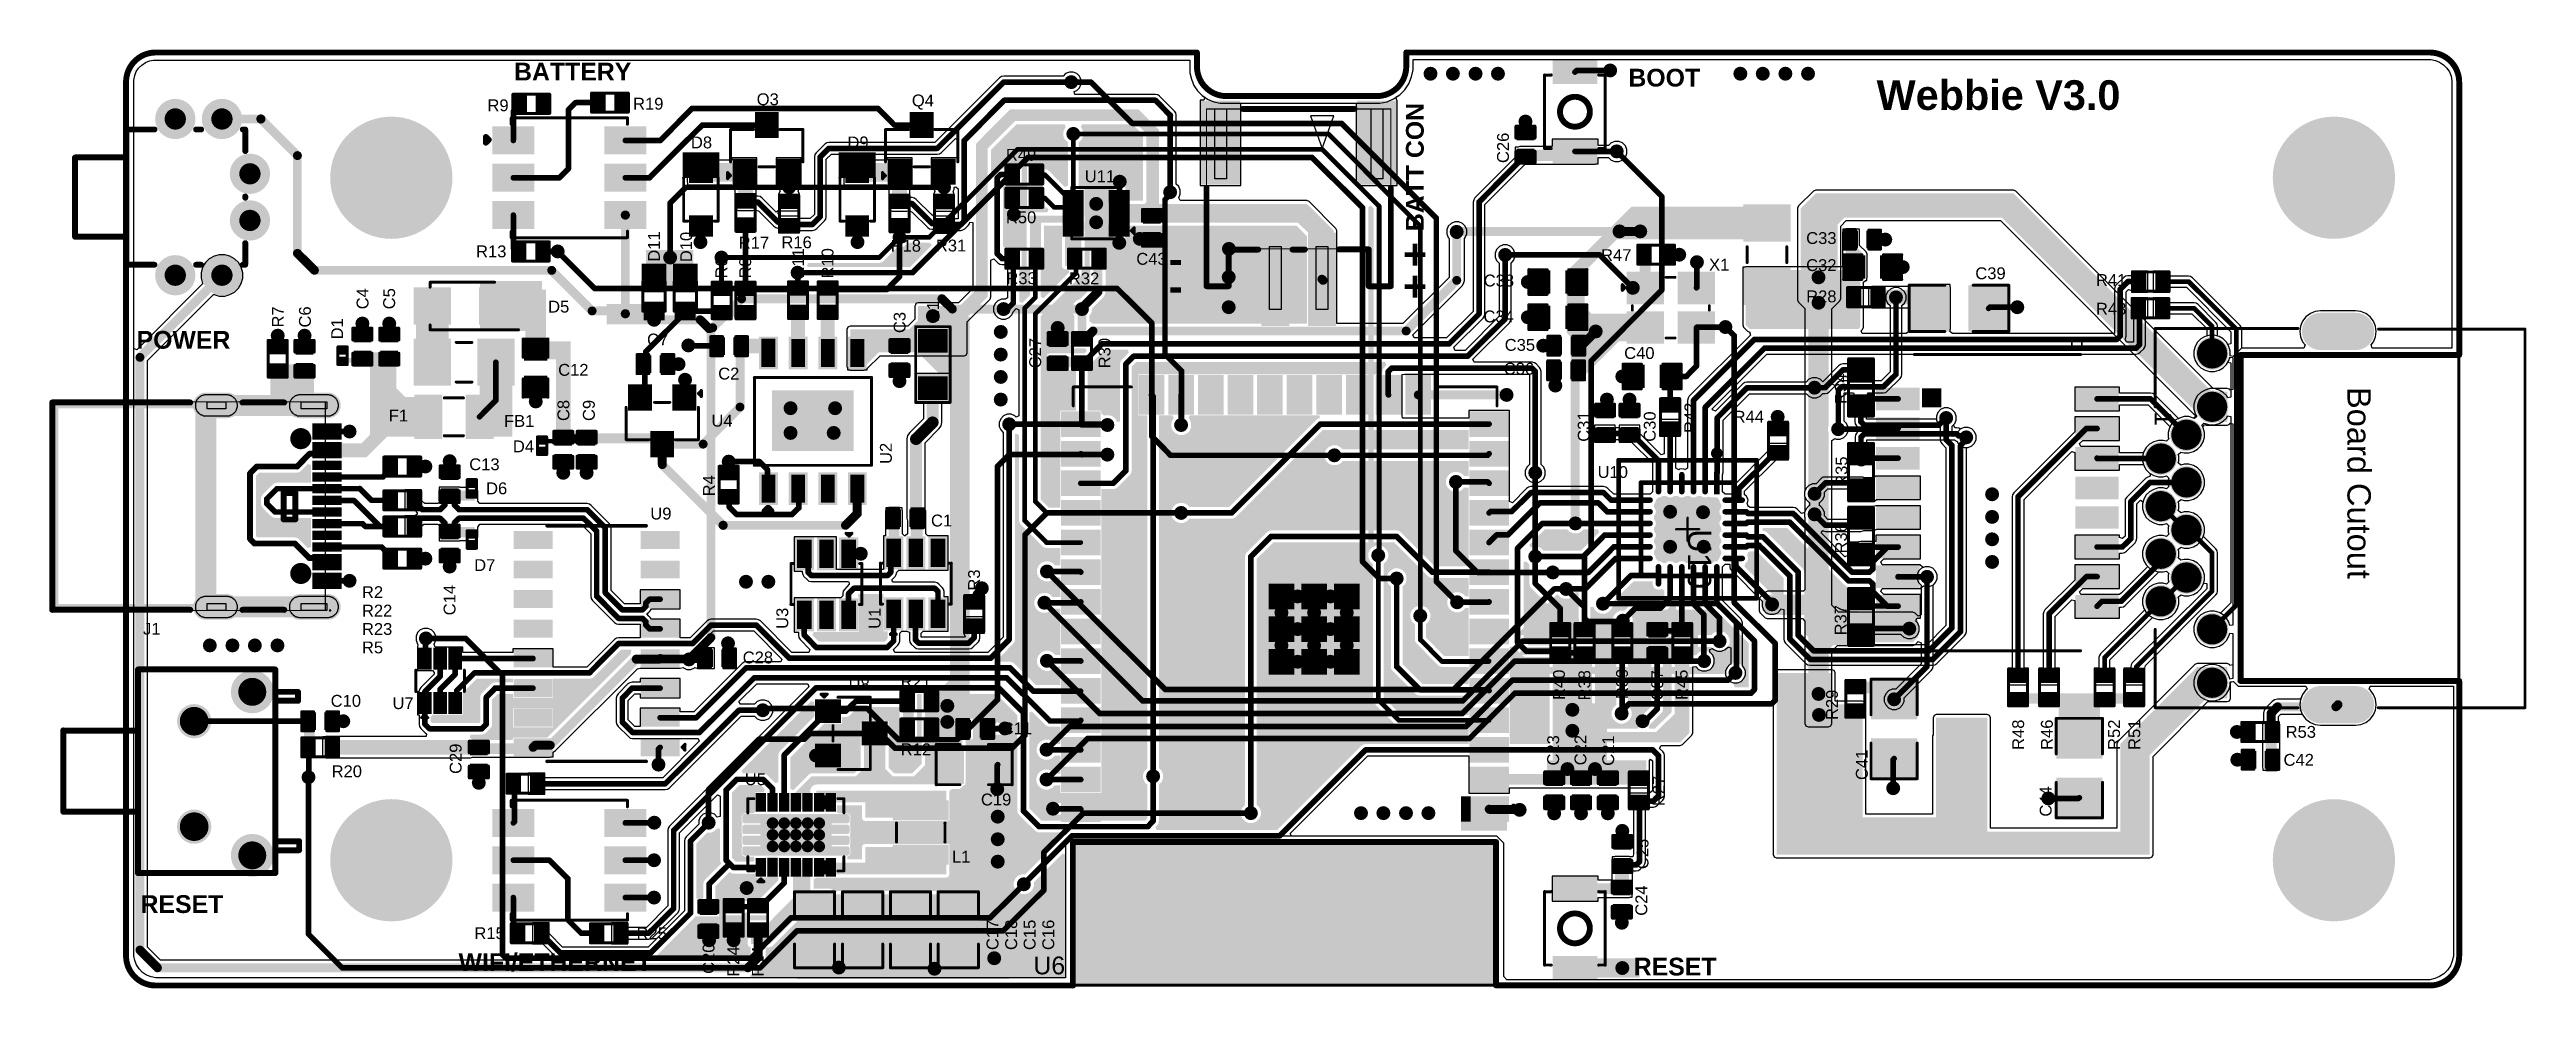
# Model space of a CAD drawing. Header units: inches. Extents: x -3 to 103, y 0 to 40.
import ezdxf

# ---------------------------------------------------------------- set-up
doc = ezdxf.new("R2010")
doc.units = ezdxf.units.IN
for name, color, linetype in [('Board Outline', 216, 'Continuous'), ('Bottom Layer', 5, 'Continuous'), ('Bottom Paste', 16, 'Continuous'), ('Bottom Solder', 6, 'Continuous'), ('Dimensions', 6, 'Continuous'), ('Keep-Out Layer', 6, 'Continuous'), ('Mechanical 13', 56, 'Continuous'), ('Mechanical 15', 56, 'Continuous'), ('Mechanical 6', 56, 'Continuous'), ('Multi-Layer', 9, 'Continuous'), ('Pad Holes', 156, 'Continuous'), ('Top 3D Body', 56, 'Continuous'), ('Top Assembly', 56, 'Continuous'), ('Top Component Center', 56, 'Continuous'), ('Top Courtyard', 56, 'Continuous'), ('Top Layer', 1, 'Continuous'), ('Top Overlay', 2, 'Continuous'), ('Top Paste', 8, 'Continuous'), ('Top Solder', 216, 'Continuous'), ('Via Holes', 16, 'Continuous')]:
    doc.layers.add(name, color=color, linetype=linetype)
doc.styles.add('Arial', font='', dxfattribs={"height": 0.2})
doc.styles.add('Arial_Bold', font='', dxfattribs={"height": 0.2})
doc.styles.get('Arial').set_extended_font_data('Arial')
doc.styles.get('Arial_Bold').set_extended_font_data('Arial', bold=True)

msp = doc.modelspace()

# ---------------------------------------------------------------- texts
at = {"layer": 'Top Overlay'}
for s, height, style, p in [('BATTERY', 0.762, 'Arial_Bold', (16.63, 38.8)), ('Q3', 0.508, 'Arial', (27.03, 37.74)), ('Webbie V3.0', 1.27, 'Arial_Bold', (75.03, 37.54)), ('Q4', 0.508, 'Arial', (33.68, 37.69)), ('D8', 0.508, 'Arial', (24.21, 35.89)), ('D9', 0.508, 'Arial', (30.92, 35.89)), ('R49', 0.508, 'Arial', (37.71, 35.36)), ('U11', 0.508, 'Arial', (41.09, 34.44)), ('R50', 0.508, 'Arial', (37.71, 32.68)), ('R17', 0.508, 'Arial', (26.26, 31.59)), ('R16', 0.508, 'Arial', (28.09, 31.61)), ('R18', 0.508, 'Arial', (32.77, 31.46)), ('R31', 0.508, 'Arial', (34.71, 31.47)), ('C33', 0.508, 'Arial', (72.01, 31.79)), ('R13', 0.508, 'Arial', (15, 31.22)), ('C43', 0.508, 'Arial', (43.3, 30.9)), ('-', 1.27, 'Arial_Bold', (44.69, 30.52)), ('+', 1.27, 'Arial_Bold', (54.73, 30.72)), ('R47', 0.508, 'Arial', (63.22, 31.06)), ('X1', 0.508, 'Arial', (67.85, 30.65)), ('C32', 0.508, 'Arial', (72.01, 30.63)), ('C39', 0.508, 'Arial', (79.26, 30.28)), ('R33', 0.508, 'Arial', (37.73, 30.07)), ('R32', 0.508, 'Arial', (40.41, 30.06)), ('-', 1.27, 'Arial_Bold', (44.69, 29.34)), ('+', 1.27, 'Arial_Bold', (54.73, 29.35)), ('C38', 0.508, 'Arial', (58.19, 29.97)), ('R28', 0.508, 'Arial', (72.01, 29.29)), ('R41', 0.508, 'Arial', (84.43, 29.99)), ('D5', 0.508, 'Arial', (18.09, 28.85)), ('C34', 0.508, 'Arial', (58.18, 28.43)), ('R43', 0.508, 'Arial', (84.43, 28.76)), ('C7', 0.508, 'Arial', (22.33, 27.44)), ('C35', 0.508, 'Arial', (59.09, 27.21)), ('T1', 0.508, 'Arial', (83.18, 27.21)), ('C12', 0.508, 'Arial', (18.52, 26.14)), ('C36', 0.508, 'Arial', (59.05, 26.19)), ('C40', 0.508, 'Arial', (64.21, 26.86)), ('C2', 0.508, 'Arial', (25.38, 25.98)), ('F1', 0.508, 'Arial', (11.26, 24.18)), ('FB1', 0.508, 'Arial', (16.2, 23.95)), ('U4', 0.508, 'Arial', (25.09, 23.96)), ('R44', 0.508, 'Arial', (68.9, 24.13)), ('D4', 0.508, 'Arial', (16.58, 22.86)), ('C13', 0.508, 'Arial', (14.71, 22.09)), ('D6', 0.508, 'Arial', (15.43, 21.06)), ('U10', 0.508, 'Arial', (63.07, 21.76)), ('U9', 0.508, 'Arial', (22.47, 19.98)), ('C1', 0.508, 'Arial', (34.5, 19.68)), ('D7', 0.508, 'Arial', (14.92, 17.77)), ('R2', 0.508, 'Arial', (10.11, 16.61)), ('R22', 0.508, 'Arial', (10.11, 15.82)), ('J1', 0.508, 'Arial', (0.73, 15.04)), ('R23', 0.508, 'Arial', (10.11, 15.03)), ('R5', 0.508, 'Arial', (10.11, 14.24)), ('C28', 0.508, 'Arial', (26.43, 13.81)), ('U8', 0.508, 'Arial', (30.97, 12.66)), ('R21', 0.508, 'Arial', (33.2, 12.78)), ('C10', 0.508, 'Arial', (8.77, 11.95)), ('U7', 0.508, 'Arial', (11.42, 11.85)), ('C11', 0.508, 'Arial', (37.53, 10.77)), ('R53', 0.508, 'Arial', (92.56, 10.62)), ('R12', 0.508, 'Arial', (33.2, 9.87)), ('C42', 0.508, 'Arial', (92.47, 9.42)), ('R20', 0.508, 'Arial', (8.81, 8.93)), ('U5', 0.508, 'Arial', (26.52, 8.59)), ('C19', 0.508, 'Arial', (36.64, 7.72)), ('L1', 0.508, 'Arial', (35.4, 5.27)), ('RESET', 0.762, 'Arial_Bold', (0.62, 3.11)), ('R15', 0.508, 'Arial', (14.93, 1.99)), ('R25', 0.508, 'Arial', (21.88, 1.98)), ('WIFI/ETHERNET', 0.762, 'Arial_Bold', (14.25, 0.62)), ('U6', 0.762, 'Arial', (38.89, 0.48))]:
    msp.add_text(s, height=height, dxfattribs=dict(at, style=style)).set_placement(p)
for s, height, rotation, style, p in [('BOOT', 0.762, 360, 'Arial_Bold', (64.39, 38.54)), ('R9', 0.508, 360, 'Arial', (15.49, 37.48)), ('R19', 0.508, 360, 'Arial', (21.73, 37.55)), ('BATT CON', 0.762, 90, 'Arial_Bold', (55.62, 32.34)), ('C26', 0.508, 90, 'Arial', (59.27, 35.26)), ('D11', 0.508, 90, 'Arial', (22.88, 31.03)), ('D10', 0.508, 90, 'Arial', (24.26, 31.01)), ('R6', 0.508, 90, 'Arial', (25.77, 30.31)), ('R8', 0.508, 90, 'Arial', (26.79, 30.31)), ('R11', 0.508, 90, 'Arial', (29.06, 30.31)), ('R10', 0.508, 90, 'Arial', (30.32, 30.31)), ('C4', 0.508, 90, 'Arial', (10.39, 28.99)), ('C5', 0.508, 90, 'Arial', (11.53, 28.99)), ('R7', 0.508, 90, 'Arial', (6.76, 28.21)), ('C6', 0.508, 90, 'Arial', (7.92, 28.21)), ('C3', 0.508, 90, 'Arial', (33.41, 27.97)), ('R1', 0.508, 90, 'Arial', (34.84, 28.44)), ('POWER', 0.762, 360, 'Arial_Bold', (0.45, 27.3)), ('D1', 0.508, 90, 'Arial', (9.3, 27.7)), ('C27', 0.508, 90, 'Arial', (39.22, 26.46)), ('R30', 0.508, 90, 'Arial', (42.19, 26.46)), ('R34', 0.508, 90, 'Arial', (73.75, 24.93)), ('C8', 0.508, 90, 'Arial', (19, 24.2)), ('C9', 0.508, 90, 'Arial', (20.09, 24.2)), ('C31', 0.508, 90, 'Arial', (62.73, 23.31)), ('C30', 0.508, 90, 'Arial', (65.56, 23.31)), ('R42', 0.508, 90, 'Arial', (67.3, 23.69)), ('U2', 0.508, 90, 'Arial', (32.82, 22.36)), ('R35', 0.508, 90, 'Arial', (73.78, 21.38)), ('R4', 0.508, 90, 'Arial', (25.24, 20.97)), ('R36', 0.508, 90, 'Arial', (73.76, 18.52)), ('C14', 0.508, 90, 'Arial', (14.12, 15.87)), ('R3', 0.508, 90, 'Arial', (36.6, 16.93)), ('U3', 0.508, 90, 'Arial', (28.38, 15.29)), ('U1', 0.508, 90, 'Arial', (32.34, 15.29)), ('R37', 0.508, 90, 'Arial', (73.74, 15.01)), ('R40', 0.508, 90, 'Arial', (61.67, 12.24)), ('R38', 0.508, 90, 'Arial', (62.76, 12.22)), ('R39', 0.508, 90, 'Arial', (64.37, 12.28)), ('C37', 0.508, 90, 'Arial', (65.88, 12.22)), ('R45', 0.508, 90, 'Arial', (66.93, 12.24)), ('R29', 0.508, 90, 'Arial', (73.37, 11.38)), ('C23', 0.508, 90, 'Arial', (61.42, 9.43)), ('C22', 0.508, 90, 'Arial', (62.59, 9.44)), ('C21', 0.508, 90, 'Arial', (63.78, 9.42)), ('R48', 0.508, 90, 'Arial', (81.35, 10.1)), ('R46', 0.508, 90, 'Arial', (82.58, 10.1)), ('R52', 0.508, 90, 'Arial', (85.46, 10.1)), ('R51', 0.508, 90, 'Arial', (86.33, 10.1)), ('C29', 0.508, 90, 'Arial', (14.38, 9.07)), ('C41', 0.508, 90, 'Arial', (74.65, 8.81)), ('R27', 0.508, 90, 'Arial', (65.94, 7.69)), ('C44', 0.508, 90, 'Arial', (82.53, 7.24)), ('C25', 0.508, 90, 'Arial', (65.25, 4.99)), ('C24', 0.508, 90, 'Arial', (65.2, 2.99)), ('C17', 0.508, 90, 'Arial', (37.39, 1.52)), ('C18', 0.508, 90, 'Arial', (38.19, 1.52)), ('C15', 0.508, 90, 'Arial', (38.98, 1.52)), ('C16', 0.508, 90, 'Arial', (39.78, 1.52)), ('C20', 0.508, 90, 'Arial', (25.22, 0.5)), ('R24', 0.508, 90, 'Arial', (26.28, 0.38)), ('R14', 0.508, 90, 'Arial', (27.33, 0.38)), ('RESET', 0.762, 360, 'Arial_Bold', (64.62, 0.43))]:
    msp.add_text(s, height=height, rotation=rotation, dxfattribs=dict(at, style=style)).set_placement(p)

# ---------------------------------------------------------------- blocks, each defined once
blk = doc.blocks.new('H1102NLT_1')
at = {"layer": 'Top Layer'}
for points in [[(-5.1, 4.83), (-3.43, 4.83), (-3.43, 4.06), (-5.1, 4.06)], [(5.1, 4.06), (3.43, 4.06), (3.43, 4.83), (5.1, 4.83)], [(-5.1, 3.55), (-3.43, 3.55), (-3.43, 2.79), (-5.1, 2.79)], [(5.1, 2.79), (3.43, 2.79), (3.43, 3.55), (5.1, 3.55)], [(-5.1, 2.29), (-3.43, 2.29), (-3.43, 1.52), (-5.1, 1.52)], [(5.1, 1.52), (3.43, 1.52), (3.43, 2.29), (5.1, 2.29)], [(-5.1, 1.02), (-3.43, 1.02), (-3.43, 0.25), (-5.1, 0.25)], [(5.1, 0.25), (3.43, 0.25), (3.43, 1.02), (5.1, 1.02)], [(-5.1, -0.25), (-3.43, -0.25), (-3.43, -1.02), (-5.1, -1.02)], [(5.1, -1.02), (3.43, -1.02), (3.43, -0.25), (5.1, -0.25)], [(-5.1, -1.52), (-3.43, -1.52), (-3.43, -2.29), (-5.1, -2.29)], [(5.1, -2.29), (3.43, -2.29), (3.43, -1.52), (5.1, -1.52)], [(-5.1, -2.79), (-3.43, -2.79), (-3.43, -3.56), (-5.1, -3.56)], [(5.1, -3.56), (3.43, -3.56), (3.43, -2.79), (5.1, -2.79)], [(-5.1, -4.06), (-3.43, -4.06), (-3.43, -4.83), (-5.1, -4.83)], [(5.1, -4.83), (3.43, -4.83), (3.43, -4.06), (5.1, -4.06)]]:
    blk.add_hatch(color=1, dxfattribs=at).paths.add_polyline_path(points)
at = {"layer": 'Top Overlay'}
blk.add_hatch(color=2, dxfattribs=at).paths.add_polyline_path([(-3.23, 4.09), (-2.41, 4.09), (-2.41, 4.9), (-3.23, 4.9)])
at = {"layer": 'Top Paste'}
for points in [[(-5.1, 4.83), (-3.43, 4.83), (-3.43, 4.06), (-5.1, 4.06)], [(5.1, 4.06), (3.43, 4.06), (3.43, 4.83), (5.1, 4.83)], [(-5.1, 3.55), (-3.43, 3.55), (-3.43, 2.79), (-5.1, 2.79)], [(5.1, 2.79), (3.43, 2.79), (3.43, 3.55), (5.1, 3.55)], [(-5.1, 2.29), (-3.43, 2.29), (-3.43, 1.52), (-5.1, 1.52)], [(5.1, 1.52), (3.43, 1.52), (3.43, 2.29), (5.1, 2.29)], [(-5.1, 1.02), (-3.43, 1.02), (-3.43, 0.25), (-5.1, 0.25)], [(5.1, 0.25), (3.43, 0.25), (3.43, 1.02), (5.1, 1.02)], [(-5.1, -0.25), (-3.43, -0.25), (-3.43, -1.02), (-5.1, -1.02)], [(5.1, -1.02), (3.43, -1.02), (3.43, -0.25), (5.1, -0.25)], [(-5.1, -1.52), (-3.43, -1.52), (-3.43, -2.29), (-5.1, -2.29)], [(5.1, -2.29), (3.43, -2.29), (3.43, -1.52), (5.1, -1.52)], [(-5.1, -2.79), (-3.43, -2.79), (-3.43, -3.56), (-5.1, -3.56)], [(5.1, -3.56), (3.43, -3.56), (3.43, -2.79), (5.1, -2.79)], [(-5.1, -4.06), (-3.43, -4.06), (-3.43, -4.83), (-5.1, -4.83)], [(5.1, -4.83), (3.43, -4.83), (3.43, -4.06), (5.1, -4.06)]]:
    blk.add_hatch(color=8, dxfattribs=at).paths.add_polyline_path(points)
at = {"layer": 'Top Solder'}
for points in [[(-5.2, 4.93), (-3.33, 4.93), (-3.33, 3.96), (-5.2, 3.96)], [(5.2, 3.96), (3.33, 3.96), (3.33, 4.93), (5.2, 4.93)], [(-5.2, 3.66), (-3.33, 3.66), (-3.33, 2.69), (-5.2, 2.69)], [(5.2, 2.69), (3.33, 2.69), (3.33, 3.66), (5.2, 3.66)], [(-5.2, 2.39), (-3.33, 2.39), (-3.33, 1.42), (-5.2, 1.42)], [(5.2, 1.42), (3.33, 1.42), (3.33, 2.39), (5.2, 2.39)], [(-5.2, 1.12), (-3.33, 1.12), (-3.33, 0.15), (-5.2, 0.15)], [(5.2, 0.15), (3.33, 0.15), (3.33, 1.12), (5.2, 1.12)], [(-5.2, -0.15), (-3.33, -0.15), (-3.33, -1.12), (-5.2, -1.12)], [(5.2, -1.12), (3.33, -1.12), (3.33, -0.15), (5.2, -0.15)], [(-5.2, -1.42), (-3.33, -1.42), (-3.33, -2.39), (-5.2, -2.39)], [(5.2, -2.39), (3.33, -2.39), (3.33, -1.42), (5.2, -1.42)], [(-5.2, -2.69), (-3.33, -2.69), (-3.33, -3.66), (-5.2, -3.66)], [(5.2, -3.66), (3.33, -3.66), (3.33, -2.69), (5.2, -2.69)], [(-5.2, -3.96), (-3.33, -3.96), (-3.33, -4.93), (-5.2, -4.93)], [(5.2, -4.93), (3.33, -4.93), (3.33, -3.96), (5.2, -3.96)]]:
    blk.add_hatch(color=216, dxfattribs=at).paths.add_polyline_path(points)
at = {"layer": 'Top Overlay'}
for points, const_width in [([(-3.56, 6.35), (3.55, 6.35)], 0.127), ([(-5.48, 4.34), (-5.48, 4.6)], 0.254), ([(-5.48, 4.6), (-5.36, 4.47)], 0.254), ([(-5.48, 4.34), (-5.36, 4.47)], 0.254), ([(-3.56, -6.35), (3.55, -6.35)], 0.127)]:
    blk.add_lwpolyline(points, dxfattribs=dict(at, const_width=const_width))
for points, const_width in [([(-3.59, 6.35, 1), (-3.52, 6.35, 1)], 0.0635), ([(3.52, 6.35, 1), (3.59, 6.35, 1)], 0.0635), ([(-5.55, 4.6, 1), (-5.42, 4.6, 1)], 0.127), ([(-5.55, 4.6, 1), (-5.42, 4.6, 1)], 0.127), ([(-5.55, 4.34, 1), (-5.42, 4.34, 1)], 0.127), ([(-5.55, 4.34, 1), (-5.42, 4.34, 1)], 0.127), ([(-5.42, 4.47, 1), (-5.29, 4.47, 1)], 0.127), ([(-5.42, 4.47, 1), (-5.29, 4.47, 1)], 0.127), ([(-3.59, -6.35, 1), (-3.52, -6.35, 1)], 0.0635), ([(3.52, -6.35, 1), (3.59, -6.35, 1)], 0.0635)]:
    blk.add_lwpolyline(points, format="xyb", close=True, dxfattribs=dict(at, const_width=const_width))
blk = doc.blocks.new('R___0402_2')
at = {"layer": 'Top Layer'}
for points in [[(-0.7, -0.32), (-0.7, 0.32), (-0.24, 0.32), (-0.24, -0.32)], [(0.24, -0.32), (0.24, 0.32), (0.7, 0.32), (0.7, -0.32)]]:
    blk.add_hatch(color=1, dxfattribs=at).paths.add_polyline_path(points)
at = {"layer": 'Top Paste'}
for points in [[(-0.7, -0.32), (-0.7, 0.32), (-0.24, 0.32), (-0.24, -0.32)], [(0.24, -0.32), (0.24, 0.32), (0.7, 0.32), (0.7, -0.32)]]:
    blk.add_hatch(color=8, dxfattribs=at).paths.add_polyline_path(points)
at = {"layer": 'Top Solder'}
for points in [[(-0.75, -0.37), (-0.75, 0.37), (-0.19, 0.37), (-0.19, -0.37)], [(0.19, -0.37), (0.19, 0.37), (0.75, 0.37), (0.75, -0.37)]]:
    blk.add_hatch(color=216, dxfattribs=at).paths.add_polyline_path(points)
at = {"layer": 'Top Overlay'}
for points, const_width in [([(0.79, 0.41), (-0.79, 0.41)], 0.127), ([(-0.79, 0.41), (-0.79, -0.41)], 0.127), ([(0.79, 0.41), (0.79, -0.41)], 0.127), ([(0.79, -0.41), (-0.79, -0.41)], 0.127), ([(0.81, -0.43), (-0.81, -0.43)], 0.00323)]:
    blk.add_lwpolyline(points, dxfattribs=dict(at, const_width=const_width))
for points, const_width in [([(-0.82, 0.41, 1), (-0.76, 0.41, 1)], 0.0635), ([(-0.82, 0.41, 1), (-0.76, 0.41, 1)], 0.0635), ([(0.76, 0.41, 1), (0.82, 0.41, 1)], 0.0635), ([(0.76, 0.41, 1), (0.82, 0.41, 1)], 0.0635), ([(-0.82, -0.41, 1), (-0.76, -0.41, 1)], 0.0635), ([(-0.82, -0.41, 1), (-0.76, -0.41, 1)], 0.0635), ([(-0.81, -0.43, 1), (-0.81, -0.43, 1)], 0.00161), ([(0.76, -0.41, 1), (0.82, -0.41, 1)], 0.0635), ([(0.76, -0.41, 1), (0.82, -0.41, 1)], 0.0635), ([(0.81, -0.43, 1), (0.81, -0.43, 1)], 0.00161)]:
    blk.add_lwpolyline(points, format="xyb", close=True, dxfattribs=dict(at, const_width=const_width))
blk = doc.blocks.new('R___0402_3')
at = {"layer": 'Top Layer'}
for points in [[(-0.7, -0.32), (-0.7, 0.32), (-0.24, 0.32), (-0.24, -0.32)], [(0.24, -0.32), (0.24, 0.32), (0.7, 0.32), (0.7, -0.32)]]:
    blk.add_hatch(color=1, dxfattribs=at).paths.add_polyline_path(points)
at = {"layer": 'Top Paste'}
for points in [[(-0.7, -0.32), (-0.7, 0.32), (-0.24, 0.32), (-0.24, -0.32)], [(0.24, -0.32), (0.24, 0.32), (0.7, 0.32), (0.7, -0.32)]]:
    blk.add_hatch(color=8, dxfattribs=at).paths.add_polyline_path(points)
at = {"layer": 'Top Solder'}
for points in [[(-0.75, -0.37), (-0.75, 0.37), (-0.19, 0.37), (-0.19, -0.37)], [(0.19, -0.37), (0.19, 0.37), (0.75, 0.37), (0.75, -0.37)]]:
    blk.add_hatch(color=216, dxfattribs=at).paths.add_polyline_path(points)
at = {"layer": 'Top Overlay'}
for points, const_width in [([(-0.79, 0.41), (0.79, 0.41)], 0.127), ([(-0.79, 0.41), (-0.79, -0.41)], 0.127), ([(0.79, 0.41), (0.79, -0.41)], 0.127), ([(-0.79, -0.41), (0.79, -0.41)], 0.127), ([(-0.81, -0.43), (0.81, -0.43)], 0.00323)]:
    blk.add_lwpolyline(points, dxfattribs=dict(at, const_width=const_width))
for points, const_width in [([(-0.82, 0.41, 1), (-0.76, 0.41, 1)], 0.0635), ([(-0.82, 0.41, 1), (-0.76, 0.41, 1)], 0.0635), ([(0.76, 0.41, 1), (0.82, 0.41, 1)], 0.0635), ([(0.76, 0.41, 1), (0.82, 0.41, 1)], 0.0635), ([(-0.82, -0.41, 1), (-0.76, -0.41, 1)], 0.0635), ([(-0.82, -0.41, 1), (-0.76, -0.41, 1)], 0.0635), ([(-0.81, -0.43, 1), (-0.81, -0.43, 1)], 0.00161), ([(0.76, -0.41, 1), (0.82, -0.41, 1)], 0.0635), ([(0.76, -0.41, 1), (0.82, -0.41, 1)], 0.0635), ([(0.81, -0.43, 1), (0.81, -0.43, 1)], 0.00161)]:
    blk.add_lwpolyline(points, format="xyb", close=True, dxfattribs=dict(at, const_width=const_width))
blk = doc.blocks.new('R___0402_4')
at = {"layer": 'Top Layer'}
for points in [[(-0.7, -0.32), (-0.7, 0.32), (-0.24, 0.32), (-0.24, -0.32)], [(0.24, -0.32), (0.24, 0.32), (0.7, 0.32), (0.7, -0.32)]]:
    blk.add_hatch(color=1, dxfattribs=at).paths.add_polyline_path(points)
at = {"layer": 'Top Paste'}
for points in [[(-0.7, -0.32), (-0.7, 0.32), (-0.24, 0.32), (-0.24, -0.32)], [(0.24, -0.32), (0.24, 0.32), (0.7, 0.32), (0.7, -0.32)]]:
    blk.add_hatch(color=8, dxfattribs=at).paths.add_polyline_path(points)
at = {"layer": 'Top Solder'}
for points in [[(-0.75, -0.37), (-0.75, 0.37), (-0.19, 0.37), (-0.19, -0.37)], [(0.19, -0.37), (0.19, 0.37), (0.75, 0.37), (0.75, -0.37)]]:
    blk.add_hatch(color=216, dxfattribs=at).paths.add_polyline_path(points)
at = {"layer": 'Top Overlay'}
for points, const_width in [([(-0.79, 0.41), (0.79, 0.41)], 0.127), ([(-0.79, 0.41), (-0.79, -0.41)], 0.127), ([(0.79, 0.41), (0.79, -0.41)], 0.127), ([(-0.79, -0.41), (0.79, -0.41)], 0.127), ([(-0.81, -0.43), (0.81, -0.43)], 0.00323)]:
    blk.add_lwpolyline(points, dxfattribs=dict(at, const_width=const_width))
for points, const_width in [([(-0.82, 0.41, 1), (-0.76, 0.41, 1)], 0.0635), ([(-0.82, 0.41, 1), (-0.76, 0.41, 1)], 0.0635), ([(0.76, 0.41, 1), (0.82, 0.41, 1)], 0.0635), ([(0.76, 0.41, 1), (0.82, 0.41, 1)], 0.0635), ([(-0.82, -0.41, 1), (-0.76, -0.41, 1)], 0.0635), ([(-0.82, -0.41, 1), (-0.76, -0.41, 1)], 0.0635), ([(-0.81, -0.43, 1), (-0.81, -0.43, 1)], 0.00161), ([(0.76, -0.41, 1), (0.82, -0.41, 1)], 0.0635), ([(0.76, -0.41, 1), (0.82, -0.41, 1)], 0.0635), ([(0.81, -0.43, 1), (0.81, -0.43, 1)], 0.00161)]:
    blk.add_lwpolyline(points, format="xyb", close=True, dxfattribs=dict(at, const_width=const_width))
blk = doc.blocks.new('R___0402_5')
at = {"layer": 'Top Layer'}
for points in [[(-0.7, -0.32), (-0.7, 0.32), (-0.24, 0.32), (-0.24, -0.32)], [(0.24, -0.32), (0.24, 0.32), (0.7, 0.32), (0.7, -0.32)]]:
    blk.add_hatch(color=1, dxfattribs=at).paths.add_polyline_path(points)
at = {"layer": 'Top Paste'}
for points in [[(-0.7, -0.32), (-0.7, 0.32), (-0.24, 0.32), (-0.24, -0.32)], [(0.24, -0.32), (0.24, 0.32), (0.7, 0.32), (0.7, -0.32)]]:
    blk.add_hatch(color=8, dxfattribs=at).paths.add_polyline_path(points)
at = {"layer": 'Top Solder'}
for points in [[(-0.75, -0.37), (-0.75, 0.37), (-0.19, 0.37), (-0.19, -0.37)], [(0.19, -0.37), (0.19, 0.37), (0.75, 0.37), (0.75, -0.37)]]:
    blk.add_hatch(color=216, dxfattribs=at).paths.add_polyline_path(points)
at = {"layer": 'Top Overlay'}
for points, const_width in [([(-0.79, 0.41), (0.79, 0.41)], 0.127), ([(-0.79, 0.41), (-0.79, -0.41)], 0.127), ([(0.79, 0.41), (0.79, -0.41)], 0.127), ([(-0.79, -0.41), (0.79, -0.41)], 0.127), ([(-0.81, -0.43), (0.81, -0.43)], 0.00323)]:
    blk.add_lwpolyline(points, dxfattribs=dict(at, const_width=const_width))
for points, const_width in [([(-0.82, 0.41, 1), (-0.76, 0.41, 1)], 0.0635), ([(-0.82, 0.41, 1), (-0.76, 0.41, 1)], 0.0635), ([(0.76, 0.41, 1), (0.82, 0.41, 1)], 0.0635), ([(0.76, 0.41, 1), (0.82, 0.41, 1)], 0.0635), ([(-0.82, -0.41, 1), (-0.76, -0.41, 1)], 0.0635), ([(-0.82, -0.41, 1), (-0.76, -0.41, 1)], 0.0635), ([(-0.81, -0.43, 1), (-0.81, -0.43, 1)], 0.00161), ([(0.76, -0.41, 1), (0.82, -0.41, 1)], 0.0635), ([(0.76, -0.41, 1), (0.82, -0.41, 1)], 0.0635), ([(0.81, -0.43, 1), (0.81, -0.43, 1)], 0.00161)]:
    blk.add_lwpolyline(points, format="xyb", close=True, dxfattribs=dict(at, const_width=const_width))
blk = doc.blocks.new('R___0402_6')
at = {"layer": 'Top Layer'}
for points in [[(-0.7, -0.32), (-0.7, 0.32), (-0.24, 0.32), (-0.24, -0.32)], [(0.24, -0.32), (0.24, 0.32), (0.7, 0.32), (0.7, -0.32)]]:
    blk.add_hatch(color=1, dxfattribs=at).paths.add_polyline_path(points)
at = {"layer": 'Top Paste'}
for points in [[(-0.7, -0.32), (-0.7, 0.32), (-0.24, 0.32), (-0.24, -0.32)], [(0.24, -0.32), (0.24, 0.32), (0.7, 0.32), (0.7, -0.32)]]:
    blk.add_hatch(color=8, dxfattribs=at).paths.add_polyline_path(points)
at = {"layer": 'Top Solder'}
for points in [[(-0.75, -0.37), (-0.75, 0.37), (-0.19, 0.37), (-0.19, -0.37)], [(0.19, -0.37), (0.19, 0.37), (0.75, 0.37), (0.75, -0.37)]]:
    blk.add_hatch(color=216, dxfattribs=at).paths.add_polyline_path(points)
at = {"layer": 'Top Overlay'}
for points, const_width in [([(-0.79, 0.41), (0.79, 0.41)], 0.127), ([(-0.79, 0.41), (-0.79, -0.41)], 0.127), ([(0.79, 0.41), (0.79, -0.41)], 0.127), ([(-0.79, -0.41), (0.79, -0.41)], 0.127), ([(-0.81, -0.43), (0.81, -0.43)], 0.00323)]:
    blk.add_lwpolyline(points, dxfattribs=dict(at, const_width=const_width))
for points, const_width in [([(-0.82, 0.41, 1), (-0.76, 0.41, 1)], 0.0635), ([(-0.82, 0.41, 1), (-0.76, 0.41, 1)], 0.0635), ([(0.76, 0.41, 1), (0.82, 0.41, 1)], 0.0635), ([(0.76, 0.41, 1), (0.82, 0.41, 1)], 0.0635), ([(-0.82, -0.41, 1), (-0.76, -0.41, 1)], 0.0635), ([(-0.82, -0.41, 1), (-0.76, -0.41, 1)], 0.0635), ([(-0.81, -0.43, 1), (-0.81, -0.43, 1)], 0.00161), ([(0.76, -0.41, 1), (0.82, -0.41, 1)], 0.0635), ([(0.76, -0.41, 1), (0.82, -0.41, 1)], 0.0635), ([(0.81, -0.43, 1), (0.81, -0.43, 1)], 0.00161)]:
    blk.add_lwpolyline(points, format="xyb", close=True, dxfattribs=dict(at, const_width=const_width))
blk = doc.blocks.new('C___1206_7')
at = {"layer": 'Top Layer'}
for points in [[(-2.032, 0.889), (-0.508, 0.889), (-0.508, -0.889), (-2.032, -0.889)], [(0.508, 0.889), (2.032, 0.889), (2.032, -0.889), (0.508, -0.889)]]:
    blk.add_hatch(color=1, dxfattribs=at).paths.add_polyline_path(points)
at = {"layer": 'Top Paste'}
for points in [[(-2.032, 0.889), (-0.508, 0.889), (-0.508, -0.889), (-2.032, -0.889)], [(0.508, 0.889), (2.032, 0.889), (2.032, -0.889), (0.508, -0.889)]]:
    blk.add_hatch(color=8, dxfattribs=at).paths.add_polyline_path(points)
at = {"layer": 'Top Solder'}
for points in [[(-2.1336, 0.9906), (-0.4064, 0.9906), (-0.4064, -0.9906), (-2.1336, -0.9906)], [(0.4064, 0.9906), (2.1336, 0.9906), (2.1336, -0.9906), (0.4064, -0.9906)]]:
    blk.add_hatch(color=216, dxfattribs=at).paths.add_polyline_path(points)
at = {"layer": 'Top Overlay', "const_width": 0.127}
for points in [[(-2.1336, 0.9906), (-0.6096, 0.9906)], [(-2.1336, 0.9906), (-2.1336, -0.9906)], [(0.6096, 0.9906), (2.1336, 0.9906)], [(2.1336, 0.9906), (2.1336, -0.9906)], [(-2.1336, -0.9906), (-0.6096, -0.9906)], [(0.6096, -0.9906), (2.1336, -0.9906)]]:
    blk.add_lwpolyline(points, dxfattribs=at)
at = {"layer": 'Top Overlay', "const_width": 0.0635}
for points in [[(-2.16535, 0.9906, 1), (-2.10185, 0.9906, 1)], [(-2.16535, 0.9906, 1), (-2.10185, 0.9906, 1)], [(-0.64135, 0.9906, 1), (-0.57785, 0.9906, 1)], [(0.57785, 0.9906, 1), (0.64135, 0.9906, 1)], [(2.10185, 0.9906, 1), (2.16535, 0.9906, 1)], [(2.10185, 0.9906, 1), (2.16535, 0.9906, 1)], [(-2.16535, -0.9906, 1), (-2.10185, -0.9906, 1)], [(-2.16535, -0.9906, 1), (-2.10185, -0.9906, 1)], [(-0.64135, -0.9906, 1), (-0.57785, -0.9906, 1)], [(0.57785, -0.9906, 1), (0.64135, -0.9906, 1)], [(2.10185, -0.9906, 1), (2.16535, -0.9906, 1)], [(2.10185, -0.9906, 1), (2.16535, -0.9906, 1)]]:
    blk.add_lwpolyline(points, format="xyb", close=True, dxfattribs=at)
blk = doc.blocks.new('C___0402_8')
at = {"layer": 'Top Layer'}
for points in [[(-0.7, -0.32), (-0.7, 0.32), (-0.24, 0.32), (-0.24, -0.32)], [(0.24, -0.32), (0.24, 0.32), (0.7, 0.32), (0.7, -0.32)]]:
    blk.add_hatch(color=1, dxfattribs=at).paths.add_polyline_path(points)
at = {"layer": 'Top Paste'}
for points in [[(-0.7, -0.32), (-0.7, 0.32), (-0.24, 0.32), (-0.24, -0.32)], [(0.24, -0.32), (0.24, 0.32), (0.7, 0.32), (0.7, -0.32)]]:
    blk.add_hatch(color=8, dxfattribs=at).paths.add_polyline_path(points)
at = {"layer": 'Top Solder'}
for points in [[(-0.76, -0.38), (-0.76, 0.38), (-0.18, 0.38), (-0.18, -0.38)], [(0.18, -0.38), (0.18, 0.38), (0.76, 0.38), (0.76, -0.38)]]:
    blk.add_hatch(color=216, dxfattribs=at).paths.add_polyline_path(points)
at = {"layer": 'Top Overlay', "const_width": 0.127}
for points in [[(-0.79, 0.41), (-0.79, -0.41)], [(-0.28, 0.41), (-0.79, 0.41)], [(0.79, 0.41), (0.28, 0.41)], [(0.79, 0.41), (0.79, -0.41)], [(-0.28, -0.41), (-0.79, -0.41)], [(0.79, -0.41), (0.28, -0.41)]]:
    blk.add_lwpolyline(points, dxfattribs=at)
at = {"layer": 'Top Overlay', "const_width": 0.0635}
for points in [[(-0.82, 0.41, 1), (-0.76, 0.41, 1)], [(-0.82, 0.41, 1), (-0.76, 0.41, 1)], [(-0.31, 0.41, 1), (-0.25, 0.41, 1)], [(0.25, 0.41, 1), (0.31, 0.41, 1)], [(0.76, 0.41, 1), (0.82, 0.41, 1)], [(0.76, 0.41, 1), (0.82, 0.41, 1)], [(-0.82, -0.41, 1), (-0.76, -0.41, 1)], [(-0.82, -0.41, 1), (-0.76, -0.41, 1)], [(-0.31, -0.41, 1), (-0.25, -0.41, 1)], [(0.25, -0.41, 1), (0.31, -0.41, 1)], [(0.76, -0.41, 1), (0.82, -0.41, 1)], [(0.76, -0.41, 1), (0.82, -0.41, 1)]]:
    blk.add_lwpolyline(points, format="xyb", close=True, dxfattribs=at)
blk = doc.blocks.new('C___1206_9')
at = {"layer": 'Top Layer'}
for points in [[(-2.032, 0.889), (-0.508, 0.889), (-0.508, -0.889), (-2.032, -0.889)], [(0.508, 0.889), (2.032, 0.889), (2.032, -0.889), (0.508, -0.889)]]:
    blk.add_hatch(color=1, dxfattribs=at).paths.add_polyline_path(points)
at = {"layer": 'Top Paste'}
for points in [[(-2.032, 0.889), (-0.508, 0.889), (-0.508, -0.889), (-2.032, -0.889)], [(0.508, 0.889), (2.032, 0.889), (2.032, -0.889), (0.508, -0.889)]]:
    blk.add_hatch(color=8, dxfattribs=at).paths.add_polyline_path(points)
at = {"layer": 'Top Solder'}
for points in [[(-2.1336, 0.9906), (-0.4064, 0.9906), (-0.4064, -0.9906), (-2.1336, -0.9906)], [(0.4064, 0.9906), (2.1336, 0.9906), (2.1336, -0.9906), (0.4064, -0.9906)]]:
    blk.add_hatch(color=216, dxfattribs=at).paths.add_polyline_path(points)
at = {"layer": 'Top Overlay', "const_width": 0.127}
for points in [[(-2.1336, 0.9906), (-0.6096, 0.9906)], [(-2.1336, 0.9906), (-2.1336, -0.9906)], [(0.6096, 0.9906), (2.1336, 0.9906)], [(2.1336, 0.9906), (2.1336, -0.9906)], [(-2.1336, -0.9906), (-0.6096, -0.9906)], [(0.6096, -0.9906), (2.1336, -0.9906)]]:
    blk.add_lwpolyline(points, dxfattribs=at)
at = {"layer": 'Top Overlay', "const_width": 0.0635}
for points in [[(-2.16535, 0.9906, 1), (-2.10185, 0.9906, 1)], [(-2.16535, 0.9906, 1), (-2.10185, 0.9906, 1)], [(-0.64135, 0.9906, 1), (-0.57785, 0.9906, 1)], [(0.57785, 0.9906, 1), (0.64135, 0.9906, 1)], [(2.10185, 0.9906, 1), (2.16535, 0.9906, 1)], [(2.10185, 0.9906, 1), (2.16535, 0.9906, 1)], [(-2.16535, -0.9906, 1), (-2.10185, -0.9906, 1)], [(-2.16535, -0.9906, 1), (-2.10185, -0.9906, 1)], [(-0.64135, -0.9906, 1), (-0.57785, -0.9906, 1)], [(0.57785, -0.9906, 1), (0.64135, -0.9906, 1)], [(2.10185, -0.9906, 1), (2.16535, -0.9906, 1)], [(2.10185, -0.9906, 1), (2.16535, -0.9906, 1)]]:
    blk.add_lwpolyline(points, format="xyb", close=True, dxfattribs=at)
blk = doc.blocks.new('MHP5050RGBDT_10')
at = {"layer": 'Top Layer'}
for points in [[(-3.2, 2.1), (-1.6, 2.1), (-1.6, 1.1), (-3.2, 1.1)], [(1.6, 2.1), (3.2, 2.1), (3.2, 1.1), (1.6, 1.1)], [(-3.2, 0.5), (-1.6, 0.5), (-1.6, -0.5), (-3.2, -0.5)], [(1.6, 0.5), (3.2, 0.5), (3.2, -0.5), (1.6, -0.5)], [(-3.2, -1.1), (-1.6, -1.1), (-1.6, -2.1), (-3.2, -2.1)], [(1.6, -1.1), (3.2, -1.1), (3.2, -2.1), (1.6, -2.1)]]:
    blk.add_hatch(color=1, dxfattribs=at).paths.add_polyline_path(points)
at = {"layer": 'Top Paste'}
for points in [[(-3.2, 2.1), (-1.6, 2.1), (-1.6, 1.1), (-3.2, 1.1)], [(1.6, 2.1), (3.2, 2.1), (3.2, 1.1), (1.6, 1.1)], [(-3.2, 0.5), (-1.6, 0.5), (-1.6, -0.5), (-3.2, -0.5)], [(1.6, 0.5), (3.2, 0.5), (3.2, -0.5), (1.6, -0.5)], [(-3.2, -1.1), (-1.6, -1.1), (-1.6, -2.1), (-3.2, -2.1)], [(1.6, -1.1), (3.2, -1.1), (3.2, -2.1), (1.6, -2.1)]]:
    blk.add_hatch(color=8, dxfattribs=at).paths.add_polyline_path(points)
at = {"layer": 'Top Solder'}
for points in [[(-3.3, 2.2), (-1.5, 2.2), (-1.5, 1), (-3.3, 1)], [(1.5, 2.2), (3.3, 2.2), (3.3, 1), (1.5, 1)], [(-3.3, 0.6), (-1.5, 0.6), (-1.5, -0.6), (-3.3, -0.6)], [(1.5, 0.6), (3.3, 0.6), (3.3, -0.6), (1.5, -0.6)], [(-3.3, -1), (-1.5, -1), (-1.5, -2.2), (-3.3, -2.2)], [(1.5, -1), (3.3, -1), (3.3, -2.2), (1.5, -2.2)]]:
    blk.add_hatch(color=216, dxfattribs=at).paths.add_polyline_path(points)
at = {"layer": 'Top Overlay'}
for points, const_width in [([(-2.49, 2.57), (-2.49, 2.29)], 0.127), ([(2.49, 2.57), (-2.49, 2.57)], 0.127), ([(2.49, 2.57), (2.49, 2.29)], 0.127), ([(3.58, -1.5), (3.45, -1.63)], 0.254), ([(3.58, -1.75), (3.45, -1.63)], 0.254), ([(3.58, -1.5), (3.58, -1.75)], 0.254), ([(-2.49, -2.29), (-2.49, -2.57)], 0.127), ([(2.49, -2.57), (-2.49, -2.57)], 0.127), ([(2.49, -2.29), (2.49, -2.57)], 0.127)]:
    blk.add_lwpolyline(points, dxfattribs=dict(at, const_width=const_width))
for points, const_width in [([(-2.52, 2.57, 1), (-2.46, 2.57, 1)], 0.0635), ([(-2.52, 2.57, 1), (-2.46, 2.57, 1)], 0.0635), ([(-2.52, 2.29, 1), (-2.46, 2.29, 1)], 0.0635), ([(2.46, 2.57, 1), (2.52, 2.57, 1)], 0.0635), ([(2.46, 2.57, 1), (2.52, 2.57, 1)], 0.0635), ([(2.46, 2.29, 1), (2.52, 2.29, 1)], 0.0635), ([(3.39, -1.63, 1), (3.52, -1.63, 1)], 0.127), ([(3.39, -1.63, 1), (3.52, -1.63, 1)], 0.127), ([(3.52, -1.5, 1), (3.64, -1.5, 1)], 0.127), ([(3.52, -1.5, 1), (3.64, -1.5, 1)], 0.127), ([(3.52, -1.75, 1), (3.64, -1.75, 1)], 0.127), ([(3.52, -1.75, 1), (3.64, -1.75, 1)], 0.127), ([(-2.52, -2.29, 1), (-2.46, -2.29, 1)], 0.0635), ([(-2.52, -2.57, 1), (-2.46, -2.57, 1)], 0.0635), ([(-2.52, -2.57, 1), (-2.46, -2.57, 1)], 0.0635), ([(2.46, -2.29, 1), (2.52, -2.29, 1)], 0.0635), ([(2.46, -2.57, 1), (2.52, -2.57, 1)], 0.0635), ([(2.46, -2.57, 1), (2.52, -2.57, 1)], 0.0635)]:
    blk.add_lwpolyline(points, format="xyb", close=True, dxfattribs=dict(at, const_width=const_width))
blk = doc.blocks.new('MHP5050RGBDT_11')
at = {"layer": 'Top Layer'}
for points in [[(-3.2, 2.1), (-1.6, 2.1), (-1.6, 1.1), (-3.2, 1.1)], [(1.6, 2.1), (3.2, 2.1), (3.2, 1.1), (1.6, 1.1)], [(-3.2, 0.5), (-1.6, 0.5), (-1.6, -0.5), (-3.2, -0.5)], [(1.6, 0.5), (3.2, 0.5), (3.2, -0.5), (1.6, -0.5)], [(-3.2, -1.1), (-1.6, -1.1), (-1.6, -2.1), (-3.2, -2.1)], [(1.6, -1.1), (3.2, -1.1), (3.2, -2.1), (1.6, -2.1)]]:
    blk.add_hatch(color=1, dxfattribs=at).paths.add_polyline_path(points)
at = {"layer": 'Top Paste'}
for points in [[(-3.2, 2.1), (-1.6, 2.1), (-1.6, 1.1), (-3.2, 1.1)], [(1.6, 2.1), (3.2, 2.1), (3.2, 1.1), (1.6, 1.1)], [(-3.2, 0.5), (-1.6, 0.5), (-1.6, -0.5), (-3.2, -0.5)], [(1.6, 0.5), (3.2, 0.5), (3.2, -0.5), (1.6, -0.5)], [(-3.2, -1.1), (-1.6, -1.1), (-1.6, -2.1), (-3.2, -2.1)], [(1.6, -1.1), (3.2, -1.1), (3.2, -2.1), (1.6, -2.1)]]:
    blk.add_hatch(color=8, dxfattribs=at).paths.add_polyline_path(points)
at = {"layer": 'Top Solder'}
for points in [[(-3.3, 2.2), (-1.5, 2.2), (-1.5, 1), (-3.3, 1)], [(1.5, 2.2), (3.3, 2.2), (3.3, 1), (1.5, 1)], [(-3.3, 0.6), (-1.5, 0.6), (-1.5, -0.6), (-3.3, -0.6)], [(1.5, 0.6), (3.3, 0.6), (3.3, -0.6), (1.5, -0.6)], [(-3.3, -1), (-1.5, -1), (-1.5, -2.2), (-3.3, -2.2)], [(1.5, -1), (3.3, -1), (3.3, -2.2), (1.5, -2.2)]]:
    blk.add_hatch(color=216, dxfattribs=at).paths.add_polyline_path(points)
at = {"layer": 'Top Overlay'}
for points, const_width in [([(-2.49, 2.29), (-2.49, 2.57)], 0.127), ([(-2.49, 2.57), (2.49, 2.57)], 0.127), ([(2.49, 2.29), (2.49, 2.57)], 0.127), ([(3.45, -1.63), (3.58, -1.5)], 0.254), ([(3.45, -1.63), (3.58, -1.75)], 0.254), ([(3.58, -1.75), (3.58, -1.5)], 0.254), ([(-2.49, -2.57), (-2.49, -2.29)], 0.127), ([(-2.49, -2.57), (2.49, -2.57)], 0.127), ([(2.49, -2.57), (2.49, -2.29)], 0.127)]:
    blk.add_lwpolyline(points, dxfattribs=dict(at, const_width=const_width))
for points, const_width in [([(-2.52, 2.57, 1), (-2.46, 2.57, 1)], 0.0635), ([(-2.52, 2.57, 1), (-2.46, 2.57, 1)], 0.0635), ([(-2.52, 2.29, 1), (-2.46, 2.29, 1)], 0.0635), ([(2.46, 2.57, 1), (2.52, 2.57, 1)], 0.0635), ([(2.46, 2.57, 1), (2.52, 2.57, 1)], 0.0635), ([(2.46, 2.29, 1), (2.52, 2.29, 1)], 0.0635), ([(3.39, -1.63, 1), (3.52, -1.63, 1)], 0.127), ([(3.39, -1.63, 1), (3.52, -1.63, 1)], 0.127), ([(3.52, -1.5, 1), (3.64, -1.5, 1)], 0.127), ([(3.52, -1.5, 1), (3.64, -1.5, 1)], 0.127), ([(3.52, -1.75, 1), (3.64, -1.75, 1)], 0.127), ([(3.52, -1.75, 1), (3.64, -1.75, 1)], 0.127), ([(-2.52, -2.29, 1), (-2.46, -2.29, 1)], 0.0635), ([(-2.52, -2.57, 1), (-2.46, -2.57, 1)], 0.0635), ([(-2.52, -2.57, 1), (-2.46, -2.57, 1)], 0.0635), ([(2.46, -2.29, 1), (2.52, -2.29, 1)], 0.0635), ([(2.46, -2.57, 1), (2.52, -2.57, 1)], 0.0635), ([(2.46, -2.57, 1), (2.52, -2.57, 1)], 0.0635)]:
    blk.add_lwpolyline(points, format="xyb", close=True, dxfattribs=dict(at, const_width=const_width))
blk = doc.blocks.new('TK_6580A8_1_12')
at = {"layer": 'Bottom Layer'}
h = blk.add_hatch(color=5, dxfattribs=at)
edge = h.paths.add_edge_path()
edge.add_arc((-4.35, 3.2), 0.762, 0, 360)
h = blk.add_hatch(color=5, dxfattribs=at)
edge = h.paths.add_edge_path()
edge.add_arc((-2.35, 3.2), 0.762, 0, 360)
h = blk.add_hatch(color=5, dxfattribs=at)
edge = h.paths.add_edge_path()
edge.add_arc((-6.7, 2), 0.762, 0, 360)
h = blk.add_hatch(color=5, dxfattribs=at)
edge = h.paths.add_edge_path()
edge.add_arc((0, 2), 0.762, 0, 360)
h = blk.add_hatch(color=5, dxfattribs=at)
edge = h.paths.add_edge_path()
edge.add_arc((-6.7, 0), 0.762, 0, 360)
h = blk.add_hatch(color=5, dxfattribs=at)
edge = h.paths.add_edge_path()
edge.add_arc((0, 0), 0.762, 0, 360)
at = {"layer": 'Bottom Solder'}
h = blk.add_hatch(color=6, dxfattribs=at)
edge = h.paths.add_edge_path()
edge.add_arc((-4.35, 3.2), 0.864, 0, 360)
h = blk.add_hatch(color=6, dxfattribs=at)
edge = h.paths.add_edge_path()
edge.add_arc((-2.35, 3.2), 0.864, 0, 360)
h = blk.add_hatch(color=6, dxfattribs=at)
edge = h.paths.add_edge_path()
edge.add_arc((-6.7, 2), 0.864, 0, 360)
h = blk.add_hatch(color=6, dxfattribs=at)
edge = h.paths.add_edge_path()
edge.add_arc((0, 2), 0.864, 0, 360)
h = blk.add_hatch(color=6, dxfattribs=at)
edge = h.paths.add_edge_path()
edge.add_arc((-6.7, 0), 0.864, 0, 360)
h = blk.add_hatch(color=6, dxfattribs=at)
edge = h.paths.add_edge_path()
edge.add_arc((0, 0), 0.864, 0, 360)
at = {"layer": 'Mechanical 15'}
h = blk.add_hatch(color=56, dxfattribs=at)
edge = h.paths.add_edge_path()
edge.add_arc((-4.35, 3.2), 0.357, 0.5939, 179.4102)
edge.add_arc((-4.35, 3.2), 0.357, 180.5939, 359.4102)
h = blk.add_hatch(color=56, dxfattribs=at)
edge = h.paths.add_edge_path()
edge.add_arc((-2.35, 3.2), 0.357, 0.5939, 179.4102)
edge.add_arc((-2.35, 3.2), 0.357, 180.5939, 359.4102)
h = blk.add_hatch(color=56, dxfattribs=at)
edge = h.paths.add_edge_path()
edge.add_arc((-6.7, 2), 0.357, 0.5939, 179.4102)
edge.add_arc((-6.7, 2), 0.357, 180.5939, 359.4102)
h = blk.add_hatch(color=56, dxfattribs=at)
edge = h.paths.add_edge_path()
edge.add_arc((0, 2), 0.357, 0.5939, 179.4102)
edge.add_arc((0, 2), 0.357, 180.5939, 359.4102)
h = blk.add_hatch(color=56, dxfattribs=at)
edge = h.paths.add_edge_path()
edge.add_arc((-6.7, 0), 0.357, 0.5939, 179.4102)
edge.add_arc((-6.7, 0), 0.357, 180.5939, 359.4102)
h = blk.add_hatch(color=56, dxfattribs=at)
edge = h.paths.add_edge_path()
edge.add_arc((0, 0), 0.357, 0.5939, 179.4102)
edge.add_arc((0, 0), 0.357, 180.5939, 359.4102)
at = {"layer": 'Multi-Layer'}
h = blk.add_hatch(color=9, dxfattribs=at)
edge = h.paths.add_edge_path()
edge.add_arc((-4.35, 3.2), 0.762, 0, 360)
h = blk.add_hatch(color=9, dxfattribs=at)
edge = h.paths.add_edge_path()
edge.add_arc((-2.35, 3.2), 0.762, 0, 360)
h = blk.add_hatch(color=9, dxfattribs=at)
edge = h.paths.add_edge_path()
edge.add_arc((-6.7, 2), 0.762, 0, 360)
h = blk.add_hatch(color=9, dxfattribs=at)
edge = h.paths.add_edge_path()
edge.add_arc((0, 2), 0.762, 0, 360)
h = blk.add_hatch(color=9, dxfattribs=at)
edge = h.paths.add_edge_path()
edge.add_arc((-6.7, 0), 0.762, 0, 360)
h = blk.add_hatch(color=9, dxfattribs=at)
edge = h.paths.add_edge_path()
edge.add_arc((0, 0), 0.762, 0, 360)
at = {"layer": 'Pad Holes'}
h = blk.add_hatch(color=7, dxfattribs=at)
edge = h.paths.add_edge_path()
edge.add_arc((-4.35, 3.2), 0.457, 0, 360)
h = blk.add_hatch(color=7, dxfattribs=at)
edge = h.paths.add_edge_path()
edge.add_arc((-2.35, 3.2), 0.457, 0, 360)
h = blk.add_hatch(color=7, dxfattribs=at)
edge = h.paths.add_edge_path()
edge.add_arc((-6.7, 2), 0.457, 0, 360)
h = blk.add_hatch(color=7, dxfattribs=at)
edge = h.paths.add_edge_path()
edge.add_arc((0, 2), 0.457, 0, 360)
h = blk.add_hatch(color=7, dxfattribs=at)
edge = h.paths.add_edge_path()
edge.add_arc((-6.7, 0), 0.457, 0, 360)
h = blk.add_hatch(color=7, dxfattribs=at)
edge = h.paths.add_edge_path()
edge.add_arc((0, 0), 0.457, 0, 360)
at = {"layer": 'Top Layer'}
h = blk.add_hatch(color=1, dxfattribs=at)
edge = h.paths.add_edge_path()
edge.add_arc((-4.35, 3.2), 0.762, 0, 360)
h = blk.add_hatch(color=1, dxfattribs=at)
edge = h.paths.add_edge_path()
edge.add_arc((-2.35, 3.2), 0.762, 0, 360)
h = blk.add_hatch(color=1, dxfattribs=at)
edge = h.paths.add_edge_path()
edge.add_arc((-6.7, 2), 0.762, 0, 360)
h = blk.add_hatch(color=1, dxfattribs=at)
edge = h.paths.add_edge_path()
edge.add_arc((0, 2), 0.762, 0, 360)
h = blk.add_hatch(color=1, dxfattribs=at)
edge = h.paths.add_edge_path()
edge.add_arc((-6.7, 0), 0.762, 0, 360)
h = blk.add_hatch(color=1, dxfattribs=at)
edge = h.paths.add_edge_path()
edge.add_arc((0, 0), 0.762, 0, 360)
at = {"layer": 'Top Solder'}
h = blk.add_hatch(color=216, dxfattribs=at)
edge = h.paths.add_edge_path()
edge.add_arc((-4.35, 3.2), 0.864, 0, 360)
h = blk.add_hatch(color=216, dxfattribs=at)
edge = h.paths.add_edge_path()
edge.add_arc((-2.35, 3.2), 0.864, 0, 360)
h = blk.add_hatch(color=216, dxfattribs=at)
edge = h.paths.add_edge_path()
edge.add_arc((-6.7, 2), 0.864, 0, 360)
h = blk.add_hatch(color=216, dxfattribs=at)
edge = h.paths.add_edge_path()
edge.add_arc((0, 2), 0.864, 0, 360)
h = blk.add_hatch(color=216, dxfattribs=at)
edge = h.paths.add_edge_path()
edge.add_arc((-6.7, 0), 0.864, 0, 360)
h = blk.add_hatch(color=216, dxfattribs=at)
edge = h.paths.add_edge_path()
edge.add_arc((0, 0), 0.864, 0, 360)
at = {"layer": 'Top Overlay', "const_width": 0.254}
for points in [[(-6.25, 2.89), (-6.25, 3)], [(-5.32, 3), (-6.25, 3)], [(-3.32, 3), (-3.38, 3)], [(-0.45, 3), (-1.38, 3)], [(-0.45, 2.89), (-0.45, 3)], [(-6.25, 0.89), (-6.25, 1.11)], [(-0.45, 0.89), (-0.45, 1.11)], [(-6.25, -2.1), (-6.25, -0.89)], [(-0.45, -2.1), (-0.45, -0.89)], [(-0.45, -2.1), (-6.25, -2.1)], [(-5.05, -4.3), (-5.05, -2.1)], [(-1.65, -4.3), (-1.65, -2.1)], [(-1.65, -4.3), (-5.05, -4.3)]]:
    blk.add_lwpolyline(points, dxfattribs=at)
at = {"layer": 'Top Overlay', "const_width": 0.127}
for points in [[(-6.31, 3, 1), (-6.19, 3, 1)], [(-6.31, 3, 1), (-6.19, 3, 1)], [(-6.31, 2.89, 1), (-6.19, 2.89, 1)], [(-5.39, 3, 1), (-5.26, 3, 1)], [(-3.44, 3, 1), (-3.31, 3, 1)], [(-3.39, 3, 1), (-3.26, 3, 1)], [(-1.44, 3, 1), (-1.31, 3, 1)], [(-0.51, 3, 1), (-0.39, 3, 1)], [(-0.51, 3, 1), (-0.39, 3, 1)], [(-0.51, 2.89, 1), (-0.39, 2.89, 1)], [(-6.31, 1.11, 1), (-6.19, 1.11, 1)], [(-0.51, 1.11, 1), (-0.39, 1.11, 1)], [(-6.31, 0.89, 1), (-6.19, 0.89, 1)], [(-0.51, 0.89, 1), (-0.39, 0.89, 1)], [(-6.31, -0.89, 1), (-6.19, -0.89, 1)], [(-0.51, -0.89, 1), (-0.39, -0.89, 1)], [(-6.31, -2.1, 1), (-6.19, -2.1, 1)], [(-6.31, -2.1, 1), (-6.19, -2.1, 1)], [(-5.11, -2.1, 1), (-4.99, -2.1, 1)], [(-1.71, -2.1, 1), (-1.59, -2.1, 1)], [(-0.51, -2.1, 1), (-0.39, -2.1, 1)], [(-0.51, -2.1, 1), (-0.39, -2.1, 1)], [(-5.11, -4.3, 1), (-4.99, -4.3, 1)], [(-5.11, -4.3, 1), (-4.99, -4.3, 1)], [(-1.71, -4.3, 1), (-1.59, -4.3, 1)], [(-1.71, -4.3, 1), (-1.59, -4.3, 1)]]:
    blk.add_lwpolyline(points, format="xyb", close=True, dxfattribs=at)
blk = doc.blocks.new('SOT_23_13')
at = {"layer": 'Top Layer'}
for points in [[(-0.41, 1.46), (0.41, 1.46), (0.41, 0.54), (-0.41, 0.54)], [(-1.36, -0.54), (-0.54, -0.54), (-0.54, -1.46), (-1.36, -1.46)], [(0.54, -0.54), (1.36, -0.54), (1.36, -1.46), (0.54, -1.46)]]:
    blk.add_hatch(color=1, dxfattribs=at).paths.add_polyline_path(points)
at = {"layer": 'Top Paste'}
for points in [[(-0.41, 1.46), (0.41, 1.46), (0.41, 0.54), (-0.41, 0.54)], [(-1.36, -0.54), (-0.54, -0.54), (-0.54, -1.46), (-1.36, -1.46)], [(0.54, -0.54), (1.36, -0.54), (1.36, -1.46), (0.54, -1.46)]]:
    blk.add_hatch(color=8, dxfattribs=at).paths.add_polyline_path(points)
at = {"layer": 'Top Solder'}
for points in [[(-0.51, 1.56), (0.51, 1.56), (0.51, 0.44), (-0.51, 0.44)], [(-1.46, -0.44), (-0.44, -0.44), (-0.44, -1.56), (-1.46, -1.56)], [(0.44, -0.44), (1.46, -0.44), (1.46, -1.56), (0.44, -1.56)]]:
    blk.add_hatch(color=216, dxfattribs=at).paths.add_polyline_path(points)
at = {"layer": 'Top Overlay', "const_width": 0.127}
for points in [[(-1.55, -0.58), (-1.55, 0.81)], [(-0.56, 0.81), (-1.55, 0.81)], [(1.55, 0.81), (0.56, 0.81)], [(1.55, -0.58), (1.55, 0.81)], [(-1.55, -1.17), (-1.68, -1.04)], [(-1.68, -1.3), (-1.68, -1.04)], [(0.33, -0.79), (-0.33, -0.79)], [(-1.68, -1.3), (-1.55, -1.17)]]:
    blk.add_lwpolyline(points, dxfattribs=at)
at = {"layer": 'Top Overlay', "const_width": 0.0635}
for points in [[(-1.58, 0.81, 1), (-1.52, 0.81, 1)], [(-1.58, 0.81, 1), (-1.52, 0.81, 1)], [(-0.59, 0.81, 1), (-0.53, 0.81, 1)], [(0.53, 0.81, 1), (0.59, 0.81, 1)], [(1.52, 0.81, 1), (1.58, 0.81, 1)], [(1.52, 0.81, 1), (1.58, 0.81, 1)], [(-1.71, -1.04, 1), (-1.64, -1.04, 1)], [(-1.71, -1.04, 1), (-1.64, -1.04, 1)], [(-1.58, -0.58, 1), (-1.52, -0.58, 1)], [(-0.36, -0.79, 1), (-0.3, -0.79, 1)], [(0.3, -0.79, 1), (0.36, -0.79, 1)], [(1.52, -0.58, 1), (1.58, -0.58, 1)], [(-1.71, -1.3, 1), (-1.64, -1.3, 1)], [(-1.71, -1.3, 1), (-1.64, -1.3, 1)], [(-1.58, -1.17, 1), (-1.52, -1.17, 1)], [(-1.58, -1.17, 1), (-1.52, -1.17, 1)]]:
    blk.add_lwpolyline(points, format="xyb", close=True, dxfattribs=at)
blk = doc.blocks.new('SMD3225_4P_14')
at = {"layer": 'Top Layer'}
for points in [[(-1.8, 1.45), (-0.4, 1.45), (-0.4, 0.25), (-1.8, 0.25)], [(0.4, 1.45), (1.8, 1.45), (1.8, 0.25), (0.4, 0.25)], [(-1.8, -0.25), (-0.4, -0.25), (-0.4, -1.45), (-1.8, -1.45)], [(0.4, -0.25), (1.8, -0.25), (1.8, -1.45), (0.4, -1.45)]]:
    blk.add_hatch(color=1, dxfattribs=at).paths.add_polyline_path(points)
at = {"layer": 'Top Paste'}
for points in [[(-1.8, 1.45), (-0.4, 1.45), (-0.4, 0.25), (-1.8, 0.25)], [(0.4, 1.45), (1.8, 1.45), (1.8, 0.25), (0.4, 0.25)], [(-1.8, -0.25), (-0.4, -0.25), (-0.4, -1.45), (-1.8, -1.45)], [(0.4, -0.25), (1.8, -0.25), (1.8, -1.45), (0.4, -1.45)]]:
    blk.add_hatch(color=8, dxfattribs=at).paths.add_polyline_path(points)
at = {"layer": 'Top Solder'}
for points in [[(-1.9, 1.55), (-0.3, 1.55), (-0.3, 0.15), (-1.9, 0.15)], [(0.3, 1.55), (1.9, 1.55), (1.9, 0.15), (0.3, 0.15)], [(-1.9, -0.15), (-0.3, -0.15), (-0.3, -1.55), (-1.9, -1.55)], [(0.3, -0.15), (1.9, -0.15), (1.9, -1.55), (0.3, -1.55)]]:
    blk.add_hatch(color=216, dxfattribs=at).paths.add_polyline_path(points)
at = {"layer": 'Top Overlay', "const_width": 0.127}
for points in [[(-0.2, 1.3), (0.18, 1.3)], [(-2.08, 0.74), (-2.08, 0.99)], [(-2.08, 0.99), (-1.96, 0.86)], [(-2.08, 0.74), (-1.96, 0.86)], [(-1.65, -0.1), (-1.65, 0.08)], [(1.65, -0.1), (1.65, 0.08)], [(-0.2, -1.3), (0.18, -1.3)]]:
    blk.add_lwpolyline(points, dxfattribs=at)
at = {"layer": 'Top Overlay', "const_width": 0.0635}
for points in [[(-0.23, 1.3, 1), (-0.17, 1.3, 1)], [(0.15, 1.3, 1), (0.21, 1.3, 1)], [(-2.11, 0.99, 1), (-2.05, 0.99, 1)], [(-2.11, 0.99, 1), (-2.05, 0.99, 1)], [(-2.11, 0.74, 1), (-2.05, 0.74, 1)], [(-2.11, 0.74, 1), (-2.05, 0.74, 1)], [(-1.99, 0.86, 1), (-1.92, 0.86, 1)], [(-1.99, 0.86, 1), (-1.92, 0.86, 1)], [(-1.68, 0.08, 1), (-1.62, 0.08, 1)], [(1.62, 0.08, 1), (1.68, 0.08, 1)], [(-1.68, -0.1, 1), (-1.62, -0.1, 1)], [(1.62, -0.1, 1), (1.68, -0.1, 1)], [(-0.23, -1.3, 1), (-0.17, -1.3, 1)], [(0.15, -1.3, 1), (0.21, -1.3, 1)]]:
    blk.add_lwpolyline(points, format="xyb", close=True, dxfattribs=at)
blk = doc.blocks.new('8_TDFN_EP__2_2__15')
at = {"layer": 'Top Layer'}
for points in [[(-1.34, 0.6), (-1.34, 0.9), (-0.64, 0.9), (-0.64, 0.6)], [(-1.34, 0.1), (-1.34, 0.4), (-0.64, 0.4), (-0.64, 0.1)], [(-0.4, -0.69), (-0.4, 0.69), (0.4, 0.69), (0.4, -0.69)], [(0.64, 0.6), (0.64, 0.9), (1.34, 0.9), (1.34, 0.6)], [(0.64, 0.1), (0.64, 0.4), (1.34, 0.4), (1.34, 0.1)], [(-1.34, -0.4), (-1.34, -0.1), (-0.64, -0.1), (-0.64, -0.4)], [(-1.34, -0.9), (-1.34, -0.6), (-0.64, -0.6), (-0.64, -0.9)], [(0.64, -0.4), (0.64, -0.1), (1.34, -0.1), (1.34, -0.4)], [(0.64, -0.9), (0.64, -0.6), (1.34, -0.6), (1.34, -0.9)]]:
    blk.add_hatch(color=1, dxfattribs=at).paths.add_polyline_path(points)
at = {"layer": 'Top Paste'}
for points in [[(-1.34, 0.6), (-1.34, 0.9), (-0.64, 0.9), (-0.64, 0.6)], [(-1.34, 0.1), (-1.34, 0.4), (-0.64, 0.4), (-0.64, 0.1)], [(-0.4, -0.69), (-0.4, 0.69), (0.4, 0.69), (0.4, -0.69)], [(0.64, 0.6), (0.64, 0.9), (1.34, 0.9), (1.34, 0.6)], [(0.64, 0.1), (0.64, 0.4), (1.34, 0.4), (1.34, 0.1)], [(-1.34, -0.4), (-1.34, -0.1), (-0.64, -0.1), (-0.64, -0.4)], [(-1.34, -0.9), (-1.34, -0.6), (-0.64, -0.6), (-0.64, -0.9)], [(0.64, -0.4), (0.64, -0.1), (1.34, -0.1), (1.34, -0.4)], [(0.64, -0.9), (0.64, -0.6), (1.34, -0.6), (1.34, -0.9)]]:
    blk.add_hatch(color=8, dxfattribs=at).paths.add_polyline_path(points)
at = {"layer": 'Top Solder'}
for points in [[(-1.44, 0.5), (-1.44, 1), (-0.54, 1), (-0.54, 0.5)], [(-1.44, 0), (-1.44, 0.5), (-0.54, 0.5), (-0.54, 0)], [(-1.44, -0.5), (-1.44, 0), (-0.54, 0), (-0.54, -0.5)], [(-0.5, -0.79), (-0.5, 0.79), (0.5, 0.79), (0.5, -0.79)], [(0.54, 0.5), (0.54, 1), (1.44, 1), (1.44, 0.5)], [(0.54, 0), (0.54, 0.5), (1.44, 0.5), (1.44, 0)], [(0.54, -0.5), (0.54, 0), (1.44, 0), (1.44, -0.5)], [(-1.44, -1), (-1.44, -0.5), (-0.54, -0.5), (-0.54, -1)], [(0.54, -1), (0.54, -0.5), (1.44, -0.5), (1.44, -1)]]:
    blk.add_hatch(color=216, dxfattribs=at).paths.add_polyline_path(points)
at = {"layer": 'Top Overlay', "const_width": 0.127}
for points in [[(-1.05, 1.1), (-1.05, 1)], [(1.05, 1.1), (-1.05, 1.1)], [(1.05, 1.1), (1.05, 1)], [(-1.5, 0.75), (-1.63, 0.88)], [(-1.63, 0.88), (-1.63, 0.62)], [(-1.5, 0.75), (-1.63, 0.62)], [(-1.05, -1), (-1.05, -1.1)], [(1.05, -1.1), (-1.05, -1.1)], [(1.05, -1), (1.05, -1.1)]]:
    blk.add_lwpolyline(points, dxfattribs=at)
at = {"layer": 'Top Overlay', "const_width": 0.0635}
for points in [[(-1.08, 1.1, 1), (-1.02, 1.1, 1)], [(-1.08, 1.1, 1), (-1.02, 1.1, 1)], [(-1.08, 1, 1), (-1.02, 1, 1)], [(1.02, 1.1, 1), (1.08, 1.1, 1)], [(1.02, 1.1, 1), (1.08, 1.1, 1)], [(1.02, 1, 1), (1.08, 1, 1)], [(-1.66, 0.88, 1), (-1.6, 0.88, 1)], [(-1.66, 0.88, 1), (-1.6, 0.88, 1)], [(-1.66, 0.62, 1), (-1.6, 0.62, 1)], [(-1.66, 0.62, 1), (-1.6, 0.62, 1)], [(-1.53, 0.75, 1), (-1.47, 0.75, 1)], [(-1.53, 0.75, 1), (-1.47, 0.75, 1)], [(-1.08, -1, 1), (-1.02, -1, 1)], [(-1.08, -1.1, 1), (-1.02, -1.1, 1)], [(-1.08, -1.1, 1), (-1.02, -1.1, 1)], [(1.02, -1, 1), (1.08, -1, 1)], [(1.02, -1.1, 1), (1.08, -1.1, 1)], [(1.02, -1.1, 1), (1.08, -1.1, 1)]]:
    blk.add_lwpolyline(points, format="xyb", close=True, dxfattribs=at)
blk = doc.blocks.new('LAN8720A_CP_TR_16')
at = {"layer": 'Top Layer'}
h = blk.add_hatch(color=1, dxfattribs=at)
edge = h.paths.add_edge_path()
edge.add_arc((-1.25, 1.61), 0.12, 180, 360)
edge.add_line((-1.13, 1.61), (-1.13, 2.34))
edge.add_arc((-1.25, 2.34), 0.12, 0, 180)
edge.add_line((-1.37, 2.34), (-1.37, 1.61))
h = blk.add_hatch(color=1, dxfattribs=at)
edge = h.paths.add_edge_path()
edge.add_arc((-0.75, 1.61), 0.12, 180, 360)
edge.add_line((-0.63, 1.61), (-0.63, 2.34))
edge.add_arc((-0.75, 2.34), 0.12, 0, 180)
edge.add_line((-0.87, 2.34), (-0.87, 1.61))
h = blk.add_hatch(color=1, dxfattribs=at)
edge = h.paths.add_edge_path()
edge.add_arc((-0.25, 1.61), 0.12, 180, 360)
edge.add_line((-0.13, 1.61), (-0.13, 2.34))
edge.add_arc((-0.25, 2.34), 0.12, 0, 180)
edge.add_line((-0.37, 2.34), (-0.37, 1.61))
h = blk.add_hatch(color=1, dxfattribs=at)
edge = h.paths.add_edge_path()
edge.add_arc((0.25, 1.61), 0.12, 180, 360)
edge.add_line((0.37, 1.61), (0.37, 2.34))
edge.add_arc((0.25, 2.34), 0.12, 0, 180)
edge.add_line((0.13, 2.34), (0.13, 1.61))
h = blk.add_hatch(color=1, dxfattribs=at)
edge = h.paths.add_edge_path()
edge.add_arc((0.75, 1.61), 0.12, 180, 360)
edge.add_line((0.87, 1.61), (0.87, 2.34))
edge.add_arc((0.75, 2.34), 0.12, 0, 180)
edge.add_line((0.63, 2.34), (0.63, 1.61))
h = blk.add_hatch(color=1, dxfattribs=at)
edge = h.paths.add_edge_path()
edge.add_arc((1.25, 1.61), 0.12, 180, 360)
edge.add_line((1.37, 1.61), (1.37, 2.34))
edge.add_arc((1.25, 2.34), 0.12, 0, 180)
edge.add_line((1.13, 2.34), (1.13, 1.61))
for points in [[(-2.46, 1.37), (-1.5, 1.37), (-1.5, 1.13), (-2.46, 1.13)], [(-1.3, 1.3), (1.3, 1.3), (1.3, -1.3), (-1.3, -1.3)]]:
    blk.add_hatch(color=1, dxfattribs=at).paths.add_polyline_path(points)
h = blk.add_hatch(color=1, dxfattribs=at)
edge = h.paths.add_edge_path()
edge.add_arc((1.61, 1.25), 0.12, 90, 270)
edge.add_line((1.61, 1.13), (2.34, 1.13))
edge.add_arc((2.34, 1.25), 0.12, 270, 450)
edge.add_line((2.34, 1.37), (1.61, 1.37))
h = blk.add_hatch(color=1, dxfattribs=at)
edge = h.paths.add_edge_path()
edge.add_arc((-2.34, 0.75), 0.12, 90, 270)
edge.add_line((-2.34, 0.63), (-1.61, 0.63))
edge.add_arc((-1.61, 0.75), 0.12, 270, 450)
edge.add_line((-1.61, 0.87), (-2.34, 0.87))
h = blk.add_hatch(color=1, dxfattribs=at)
edge = h.paths.add_edge_path()
edge.add_arc((-2.34, 0.25), 0.12, 90, 270)
edge.add_line((-2.34, 0.13), (-1.61, 0.13))
edge.add_arc((-1.61, 0.25), 0.12, 270, 450)
edge.add_line((-1.61, 0.37), (-2.34, 0.37))
h = blk.add_hatch(color=1, dxfattribs=at)
edge = h.paths.add_edge_path()
edge.add_arc((1.61, 0.75), 0.12, 90, 270)
edge.add_line((1.61, 0.63), (2.34, 0.63))
edge.add_arc((2.34, 0.75), 0.12, 270, 450)
edge.add_line((2.34, 0.87), (1.61, 0.87))
h = blk.add_hatch(color=1, dxfattribs=at)
edge = h.paths.add_edge_path()
edge.add_arc((1.61, 0.25), 0.12, 90, 270)
edge.add_line((1.61, 0.13), (2.34, 0.13))
edge.add_arc((2.34, 0.25), 0.12, 270, 450)
edge.add_line((2.34, 0.37), (1.61, 0.37))
h = blk.add_hatch(color=1, dxfattribs=at)
edge = h.paths.add_edge_path()
edge.add_arc((-2.34, -0.25), 0.12, 90, 270)
edge.add_line((-2.34, -0.37), (-1.61, -0.37))
edge.add_arc((-1.61, -0.25), 0.12, 270, 450)
edge.add_line((-1.61, -0.13), (-2.34, -0.13))
h = blk.add_hatch(color=1, dxfattribs=at)
edge = h.paths.add_edge_path()
edge.add_arc((-2.34, -0.75), 0.12, 90, 270)
edge.add_line((-2.34, -0.87), (-1.61, -0.87))
edge.add_arc((-1.61, -0.75), 0.12, 270, 450)
edge.add_line((-1.61, -0.63), (-2.34, -0.63))
h = blk.add_hatch(color=1, dxfattribs=at)
edge = h.paths.add_edge_path()
edge.add_arc((1.61, -0.25), 0.12, 90, 270)
edge.add_line((1.61, -0.37), (2.34, -0.37))
edge.add_arc((2.34, -0.25), 0.12, 270, 450)
edge.add_line((2.34, -0.13), (1.61, -0.13))
h = blk.add_hatch(color=1, dxfattribs=at)
edge = h.paths.add_edge_path()
edge.add_arc((1.61, -0.75), 0.12, 90, 270)
edge.add_line((1.61, -0.87), (2.34, -0.87))
edge.add_arc((2.34, -0.75), 0.12, 270, 450)
edge.add_line((2.34, -0.63), (1.61, -0.63))
h = blk.add_hatch(color=1, dxfattribs=at)
edge = h.paths.add_edge_path()
edge.add_arc((-2.34, -1.25), 0.12, 90, 270)
edge.add_line((-2.34, -1.37), (-1.61, -1.37))
edge.add_arc((-1.61, -1.25), 0.12, 270, 450)
edge.add_line((-1.61, -1.13), (-2.34, -1.13))
h = blk.add_hatch(color=1, dxfattribs=at)
edge = h.paths.add_edge_path()
edge.add_arc((-1.25, -2.34), 0.12, 180, 360)
edge.add_line((-1.13, -2.34), (-1.13, -1.61))
edge.add_arc((-1.25, -1.61), 0.12, 0, 180)
edge.add_line((-1.37, -1.61), (-1.37, -2.34))
h = blk.add_hatch(color=1, dxfattribs=at)
edge = h.paths.add_edge_path()
edge.add_arc((-0.75, -2.34), 0.12, 180, 360)
edge.add_line((-0.63, -2.34), (-0.63, -1.61))
edge.add_arc((-0.75, -1.61), 0.12, 0, 180)
edge.add_line((-0.87, -1.61), (-0.87, -2.34))
h = blk.add_hatch(color=1, dxfattribs=at)
edge = h.paths.add_edge_path()
edge.add_arc((-0.25, -2.34), 0.12, 180, 360)
edge.add_line((-0.13, -2.34), (-0.13, -1.61))
edge.add_arc((-0.25, -1.61), 0.12, 0, 180)
edge.add_line((-0.37, -1.61), (-0.37, -2.34))
h = blk.add_hatch(color=1, dxfattribs=at)
edge = h.paths.add_edge_path()
edge.add_arc((0.25, -2.34), 0.12, 180, 360)
edge.add_line((0.37, -2.34), (0.37, -1.61))
edge.add_arc((0.25, -1.61), 0.12, 0, 180)
edge.add_line((0.13, -1.61), (0.13, -2.34))
h = blk.add_hatch(color=1, dxfattribs=at)
edge = h.paths.add_edge_path()
edge.add_arc((0.75, -2.34), 0.12, 180, 360)
edge.add_line((0.87, -2.34), (0.87, -1.61))
edge.add_arc((0.75, -1.61), 0.12, 0, 180)
edge.add_line((0.63, -1.61), (0.63, -2.34))
h = blk.add_hatch(color=1, dxfattribs=at)
edge = h.paths.add_edge_path()
edge.add_arc((1.25, -2.34), 0.12, 180, 360)
edge.add_line((1.37, -2.34), (1.37, -1.61))
edge.add_arc((1.25, -1.61), 0.12, 0, 180)
edge.add_line((1.13, -1.61), (1.13, -2.34))
h = blk.add_hatch(color=1, dxfattribs=at)
edge = h.paths.add_edge_path()
edge.add_arc((1.61, -1.25), 0.12, 90, 270)
edge.add_line((1.61, -1.37), (2.34, -1.37))
edge.add_arc((2.34, -1.25), 0.12, 270, 450)
edge.add_line((2.34, -1.13), (1.61, -1.13))
at = {"layer": 'Top Paste'}
h = blk.add_hatch(color=8, dxfattribs=at)
edge = h.paths.add_edge_path()
edge.add_arc((-1.25, 1.61), 0.12, 180, 360)
edge.add_line((-1.13, 1.61), (-1.13, 2.34))
edge.add_arc((-1.25, 2.34), 0.12, 0, 180)
edge.add_line((-1.37, 2.34), (-1.37, 1.61))
h = blk.add_hatch(color=8, dxfattribs=at)
edge = h.paths.add_edge_path()
edge.add_arc((-0.75, 1.61), 0.12, 180, 360)
edge.add_line((-0.63, 1.61), (-0.63, 2.34))
edge.add_arc((-0.75, 2.34), 0.12, 0, 180)
edge.add_line((-0.87, 2.34), (-0.87, 1.61))
h = blk.add_hatch(color=8, dxfattribs=at)
edge = h.paths.add_edge_path()
edge.add_arc((-0.25, 1.61), 0.12, 180, 360)
edge.add_line((-0.13, 1.61), (-0.13, 2.34))
edge.add_arc((-0.25, 2.34), 0.12, 0, 180)
edge.add_line((-0.37, 2.34), (-0.37, 1.61))
h = blk.add_hatch(color=8, dxfattribs=at)
edge = h.paths.add_edge_path()
edge.add_arc((0.25, 1.61), 0.12, 180, 360)
edge.add_line((0.37, 1.61), (0.37, 2.34))
edge.add_arc((0.25, 2.34), 0.12, 0, 180)
edge.add_line((0.13, 2.34), (0.13, 1.61))
h = blk.add_hatch(color=8, dxfattribs=at)
edge = h.paths.add_edge_path()
edge.add_arc((0.75, 1.61), 0.12, 180, 360)
edge.add_line((0.87, 1.61), (0.87, 2.34))
edge.add_arc((0.75, 2.34), 0.12, 0, 180)
edge.add_line((0.63, 2.34), (0.63, 1.61))
h = blk.add_hatch(color=8, dxfattribs=at)
edge = h.paths.add_edge_path()
edge.add_arc((1.25, 1.61), 0.12, 180, 360)
edge.add_line((1.37, 1.61), (1.37, 2.34))
edge.add_arc((1.25, 2.34), 0.12, 0, 180)
edge.add_line((1.13, 2.34), (1.13, 1.61))
for points in [[(-2.46, 1.37), (-1.5, 1.37), (-1.5, 1.13), (-2.46, 1.13)], [(-0.82, -0.82), (0.82, -0.82), (0.82, 0.82), (-0.82, 0.82)]]:
    blk.add_hatch(color=8, dxfattribs=at).paths.add_polyline_path(points)
h = blk.add_hatch(color=8, dxfattribs=at)
edge = h.paths.add_edge_path()
edge.add_arc((1.61, 1.25), 0.12, 90, 270)
edge.add_line((1.61, 1.13), (2.34, 1.13))
edge.add_arc((2.34, 1.25), 0.12, 270, 450)
edge.add_line((2.34, 1.37), (1.61, 1.37))
h = blk.add_hatch(color=8, dxfattribs=at)
edge = h.paths.add_edge_path()
edge.add_arc((-2.34, 0.75), 0.12, 90, 270)
edge.add_line((-2.34, 0.63), (-1.61, 0.63))
edge.add_arc((-1.61, 0.75), 0.12, 270, 450)
edge.add_line((-1.61, 0.87), (-2.34, 0.87))
h = blk.add_hatch(color=8, dxfattribs=at)
edge = h.paths.add_edge_path()
edge.add_arc((-2.34, 0.25), 0.12, 90, 270)
edge.add_line((-2.34, 0.13), (-1.61, 0.13))
edge.add_arc((-1.61, 0.25), 0.12, 270, 450)
edge.add_line((-1.61, 0.37), (-2.34, 0.37))
h = blk.add_hatch(color=8, dxfattribs=at)
edge = h.paths.add_edge_path()
edge.add_arc((1.61, 0.75), 0.12, 90, 270)
edge.add_line((1.61, 0.63), (2.34, 0.63))
edge.add_arc((2.34, 0.75), 0.12, 270, 450)
edge.add_line((2.34, 0.87), (1.61, 0.87))
h = blk.add_hatch(color=8, dxfattribs=at)
edge = h.paths.add_edge_path()
edge.add_arc((1.61, 0.25), 0.12, 90, 270)
edge.add_line((1.61, 0.13), (2.34, 0.13))
edge.add_arc((2.34, 0.25), 0.12, 270, 450)
edge.add_line((2.34, 0.37), (1.61, 0.37))
h = blk.add_hatch(color=8, dxfattribs=at)
edge = h.paths.add_edge_path()
edge.add_arc((-2.34, -0.25), 0.12, 90, 270)
edge.add_line((-2.34, -0.37), (-1.61, -0.37))
edge.add_arc((-1.61, -0.25), 0.12, 270, 450)
edge.add_line((-1.61, -0.13), (-2.34, -0.13))
h = blk.add_hatch(color=8, dxfattribs=at)
edge = h.paths.add_edge_path()
edge.add_arc((-2.34, -0.75), 0.12, 90, 270)
edge.add_line((-2.34, -0.87), (-1.61, -0.87))
edge.add_arc((-1.61, -0.75), 0.12, 270, 450)
edge.add_line((-1.61, -0.63), (-2.34, -0.63))
h = blk.add_hatch(color=8, dxfattribs=at)
edge = h.paths.add_edge_path()
edge.add_arc((1.61, -0.25), 0.12, 90, 270)
edge.add_line((1.61, -0.37), (2.34, -0.37))
edge.add_arc((2.34, -0.25), 0.12, 270, 450)
edge.add_line((2.34, -0.13), (1.61, -0.13))
h = blk.add_hatch(color=8, dxfattribs=at)
edge = h.paths.add_edge_path()
edge.add_arc((1.61, -0.75), 0.12, 90, 270)
edge.add_line((1.61, -0.87), (2.34, -0.87))
edge.add_arc((2.34, -0.75), 0.12, 270, 450)
edge.add_line((2.34, -0.63), (1.61, -0.63))
h = blk.add_hatch(color=8, dxfattribs=at)
edge = h.paths.add_edge_path()
edge.add_arc((-2.34, -1.25), 0.12, 90, 270)
edge.add_line((-2.34, -1.37), (-1.61, -1.37))
edge.add_arc((-1.61, -1.25), 0.12, 270, 450)
edge.add_line((-1.61, -1.13), (-2.34, -1.13))
h = blk.add_hatch(color=8, dxfattribs=at)
edge = h.paths.add_edge_path()
edge.add_arc((-1.25, -2.34), 0.12, 180, 360)
edge.add_line((-1.13, -2.34), (-1.13, -1.61))
edge.add_arc((-1.25, -1.61), 0.12, 0, 180)
edge.add_line((-1.37, -1.61), (-1.37, -2.34))
h = blk.add_hatch(color=8, dxfattribs=at)
edge = h.paths.add_edge_path()
edge.add_arc((-0.75, -2.34), 0.12, 180, 360)
edge.add_line((-0.63, -2.34), (-0.63, -1.61))
edge.add_arc((-0.75, -1.61), 0.12, 0, 180)
edge.add_line((-0.87, -1.61), (-0.87, -2.34))
h = blk.add_hatch(color=8, dxfattribs=at)
edge = h.paths.add_edge_path()
edge.add_arc((-0.25, -2.34), 0.12, 180, 360)
edge.add_line((-0.13, -2.34), (-0.13, -1.61))
edge.add_arc((-0.25, -1.61), 0.12, 0, 180)
edge.add_line((-0.37, -1.61), (-0.37, -2.34))
h = blk.add_hatch(color=8, dxfattribs=at)
edge = h.paths.add_edge_path()
edge.add_arc((0.25, -2.34), 0.12, 180, 360)
edge.add_line((0.37, -2.34), (0.37, -1.61))
edge.add_arc((0.25, -1.61), 0.12, 0, 180)
edge.add_line((0.13, -1.61), (0.13, -2.34))
h = blk.add_hatch(color=8, dxfattribs=at)
edge = h.paths.add_edge_path()
edge.add_arc((0.75, -2.34), 0.12, 180, 360)
edge.add_line((0.87, -2.34), (0.87, -1.61))
edge.add_arc((0.75, -1.61), 0.12, 0, 180)
edge.add_line((0.63, -1.61), (0.63, -2.34))
h = blk.add_hatch(color=8, dxfattribs=at)
edge = h.paths.add_edge_path()
edge.add_arc((1.25, -2.34), 0.12, 180, 360)
edge.add_line((1.37, -2.34), (1.37, -1.61))
edge.add_arc((1.25, -1.61), 0.12, 0, 180)
edge.add_line((1.13, -1.61), (1.13, -2.34))
h = blk.add_hatch(color=8, dxfattribs=at)
edge = h.paths.add_edge_path()
edge.add_arc((1.61, -1.25), 0.12, 90, 270)
edge.add_line((1.61, -1.37), (2.34, -1.37))
edge.add_arc((2.34, -1.25), 0.12, 270, 450)
edge.add_line((2.34, -1.13), (1.61, -1.13))
at = {"layer": 'Top Solder'}
h = blk.add_hatch(color=216, dxfattribs=at)
edge = h.paths.add_edge_path()
edge.add_arc((-1.25, 1.61), 0.12, 180, 360)
edge.add_line((-1.13, 1.61), (-1.13, 2.34))
edge.add_arc((-1.25, 2.34), 0.12, 0, 180)
edge.add_line((-1.37, 2.34), (-1.37, 1.61))
h = blk.add_hatch(color=216, dxfattribs=at)
edge = h.paths.add_edge_path()
edge.add_arc((-0.75, 1.61), 0.12, 180, 360)
edge.add_line((-0.63, 1.61), (-0.63, 2.34))
edge.add_arc((-0.75, 2.34), 0.12, 0, 180)
edge.add_line((-0.87, 2.34), (-0.87, 1.61))
h = blk.add_hatch(color=216, dxfattribs=at)
edge = h.paths.add_edge_path()
edge.add_arc((-0.25, 1.61), 0.12, 180, 360)
edge.add_line((-0.13, 1.61), (-0.13, 2.34))
edge.add_arc((-0.25, 2.34), 0.12, 0, 180)
edge.add_line((-0.37, 2.34), (-0.37, 1.61))
h = blk.add_hatch(color=216, dxfattribs=at)
edge = h.paths.add_edge_path()
edge.add_arc((0.25, 1.61), 0.12, 180, 360)
edge.add_line((0.37, 1.61), (0.37, 2.34))
edge.add_arc((0.25, 2.34), 0.12, 0, 180)
edge.add_line((0.13, 2.34), (0.13, 1.61))
h = blk.add_hatch(color=216, dxfattribs=at)
edge = h.paths.add_edge_path()
edge.add_arc((0.75, 1.61), 0.12, 180, 360)
edge.add_line((0.87, 1.61), (0.87, 2.34))
edge.add_arc((0.75, 2.34), 0.12, 0, 180)
edge.add_line((0.63, 2.34), (0.63, 1.61))
h = blk.add_hatch(color=216, dxfattribs=at)
edge = h.paths.add_edge_path()
edge.add_arc((1.25, 1.61), 0.12, 180, 360)
edge.add_line((1.37, 1.61), (1.37, 2.34))
edge.add_arc((1.25, 2.34), 0.12, 0, 180)
edge.add_line((1.13, 2.34), (1.13, 1.61))
for points in [[(-2.46, 1.37), (-1.5, 1.37), (-1.5, 1.13), (-2.46, 1.13)], [(-1.3, 1.3), (1.3, 1.3), (1.3, -1.3), (-1.3, -1.3)]]:
    blk.add_hatch(color=216, dxfattribs=at).paths.add_polyline_path(points)
h = blk.add_hatch(color=216, dxfattribs=at)
edge = h.paths.add_edge_path()
edge.add_arc((1.61, 1.25), 0.12, 90, 270)
edge.add_line((1.61, 1.13), (2.34, 1.13))
edge.add_arc((2.34, 1.25), 0.12, 270, 450)
edge.add_line((2.34, 1.37), (1.61, 1.37))
h = blk.add_hatch(color=216, dxfattribs=at)
edge = h.paths.add_edge_path()
edge.add_arc((-2.34, 0.75), 0.12, 90, 270)
edge.add_line((-2.34, 0.63), (-1.61, 0.63))
edge.add_arc((-1.61, 0.75), 0.12, 270, 450)
edge.add_line((-1.61, 0.87), (-2.34, 0.87))
h = blk.add_hatch(color=216, dxfattribs=at)
edge = h.paths.add_edge_path()
edge.add_arc((-2.34, 0.25), 0.12, 90, 270)
edge.add_line((-2.34, 0.13), (-1.61, 0.13))
edge.add_arc((-1.61, 0.25), 0.12, 270, 450)
edge.add_line((-1.61, 0.37), (-2.34, 0.37))
h = blk.add_hatch(color=216, dxfattribs=at)
edge = h.paths.add_edge_path()
edge.add_arc((1.61, 0.75), 0.12, 90, 270)
edge.add_line((1.61, 0.63), (2.34, 0.63))
edge.add_arc((2.34, 0.75), 0.12, 270, 450)
edge.add_line((2.34, 0.87), (1.61, 0.87))
h = blk.add_hatch(color=216, dxfattribs=at)
edge = h.paths.add_edge_path()
edge.add_arc((1.61, 0.25), 0.12, 90, 270)
edge.add_line((1.61, 0.13), (2.34, 0.13))
edge.add_arc((2.34, 0.25), 0.12, 270, 450)
edge.add_line((2.34, 0.37), (1.61, 0.37))
h = blk.add_hatch(color=216, dxfattribs=at)
edge = h.paths.add_edge_path()
edge.add_arc((-2.34, -0.25), 0.12, 90, 270)
edge.add_line((-2.34, -0.37), (-1.61, -0.37))
edge.add_arc((-1.61, -0.25), 0.12, 270, 450)
edge.add_line((-1.61, -0.13), (-2.34, -0.13))
h = blk.add_hatch(color=216, dxfattribs=at)
edge = h.paths.add_edge_path()
edge.add_arc((-2.34, -0.75), 0.12, 90, 270)
edge.add_line((-2.34, -0.87), (-1.61, -0.87))
edge.add_arc((-1.61, -0.75), 0.12, 270, 450)
edge.add_line((-1.61, -0.63), (-2.34, -0.63))
h = blk.add_hatch(color=216, dxfattribs=at)
edge = h.paths.add_edge_path()
edge.add_arc((1.61, -0.25), 0.12, 90, 270)
edge.add_line((1.61, -0.37), (2.34, -0.37))
edge.add_arc((2.34, -0.25), 0.12, 270, 450)
edge.add_line((2.34, -0.13), (1.61, -0.13))
h = blk.add_hatch(color=216, dxfattribs=at)
edge = h.paths.add_edge_path()
edge.add_arc((1.61, -0.75), 0.12, 90, 270)
edge.add_line((1.61, -0.87), (2.34, -0.87))
edge.add_arc((2.34, -0.75), 0.12, 270, 450)
edge.add_line((2.34, -0.63), (1.61, -0.63))
h = blk.add_hatch(color=216, dxfattribs=at)
edge = h.paths.add_edge_path()
edge.add_arc((-2.34, -1.25), 0.12, 90, 270)
edge.add_line((-2.34, -1.37), (-1.61, -1.37))
edge.add_arc((-1.61, -1.25), 0.12, 270, 450)
edge.add_line((-1.61, -1.13), (-2.34, -1.13))
h = blk.add_hatch(color=216, dxfattribs=at)
edge = h.paths.add_edge_path()
edge.add_arc((-1.25, -2.34), 0.12, 180, 360)
edge.add_line((-1.13, -2.34), (-1.13, -1.61))
edge.add_arc((-1.25, -1.61), 0.12, 0, 180)
edge.add_line((-1.37, -1.61), (-1.37, -2.34))
h = blk.add_hatch(color=216, dxfattribs=at)
edge = h.paths.add_edge_path()
edge.add_arc((-0.75, -2.34), 0.12, 180, 360)
edge.add_line((-0.63, -2.34), (-0.63, -1.61))
edge.add_arc((-0.75, -1.61), 0.12, 0, 180)
edge.add_line((-0.87, -1.61), (-0.87, -2.34))
h = blk.add_hatch(color=216, dxfattribs=at)
edge = h.paths.add_edge_path()
edge.add_arc((-0.25, -2.34), 0.12, 180, 360)
edge.add_line((-0.13, -2.34), (-0.13, -1.61))
edge.add_arc((-0.25, -1.61), 0.12, 0, 180)
edge.add_line((-0.37, -1.61), (-0.37, -2.34))
h = blk.add_hatch(color=216, dxfattribs=at)
edge = h.paths.add_edge_path()
edge.add_arc((0.25, -2.34), 0.12, 180, 360)
edge.add_line((0.37, -2.34), (0.37, -1.61))
edge.add_arc((0.25, -1.61), 0.12, 0, 180)
edge.add_line((0.13, -1.61), (0.13, -2.34))
h = blk.add_hatch(color=216, dxfattribs=at)
edge = h.paths.add_edge_path()
edge.add_arc((0.75, -2.34), 0.12, 180, 360)
edge.add_line((0.87, -2.34), (0.87, -1.61))
edge.add_arc((0.75, -1.61), 0.12, 0, 180)
edge.add_line((0.63, -1.61), (0.63, -2.34))
h = blk.add_hatch(color=216, dxfattribs=at)
edge = h.paths.add_edge_path()
edge.add_arc((1.25, -2.34), 0.12, 180, 360)
edge.add_line((1.37, -2.34), (1.37, -1.61))
edge.add_arc((1.25, -1.61), 0.12, 0, 180)
edge.add_line((1.13, -1.61), (1.13, -2.34))
h = blk.add_hatch(color=216, dxfattribs=at)
edge = h.paths.add_edge_path()
edge.add_arc((1.61, -1.25), 0.12, 90, 270)
edge.add_line((1.61, -1.37), (2.34, -1.37))
edge.add_arc((2.34, -1.25), 0.12, 270, 450)
edge.add_line((2.34, -1.13), (1.61, -1.13))
at = {"layer": 'Top 3D Body', "const_width": 0.2}
for points in [[(2, 2), (-2, 2)], [(-2, -2), (-2, 2)], [(2, -2), (2, 2)], [(2, -2), (-2, -2)]]:
    blk.add_lwpolyline(points, dxfattribs=at)
at = {"layer": 'Top 3D Body', "const_width": 0.1}
for points in [[(-2.05, 2, 1), (-1.95, 2, 1)], [(-2.05, 2, 1), (-1.95, 2, 1)], [(1.95, 2, 1), (2.05, 2, 1)], [(1.95, 2, 1), (2.05, 2, 1)], [(-2.05, -2, 1), (-1.95, -2, 1)], [(-2.05, -2, 1), (-1.95, -2, 1)], [(1.95, -2, 1), (2.05, -2, 1)], [(1.95, -2, 1), (2.05, -2, 1)]]:
    blk.add_lwpolyline(points, format="xyb", close=True, dxfattribs=at)
at = {"layer": 'Top Assembly', "const_width": 0.2}
for points in [[(2.96, 2.96), (-2.96, 2.96)], [(-2.96, -2.96), (-2.96, 2.96)], [(2.96, -2.96), (2.96, 2.96)], [(2.96, -2.96), (-2.96, -2.96)]]:
    blk.add_lwpolyline(points, dxfattribs=at)
at = {"layer": 'Top Assembly', "const_width": 0.1}
for points in [[(-3.01, 2.96, 1), (-2.91, 2.96, 1)], [(-3.01, 2.96, 1), (-2.91, 2.96, 1)], [(2.91, 2.96, 1), (3.01, 2.96, 1)], [(2.91, 2.96, 1), (3.01, 2.96, 1)], [(-3.01, -2.96, 1), (-2.91, -2.96, 1)], [(-3.01, -2.96, 1), (-2.91, -2.96, 1)], [(2.91, -2.96, 1), (3.01, -2.96, 1)], [(2.91, -2.96, 1), (3.01, -2.96, 1)]]:
    blk.add_lwpolyline(points, format="xyb", close=True, dxfattribs=at)
at = {"layer": 'Top Component Center', "const_width": 0.1}
for points in [[(0.5, 0), (-0.5, 0)], [(0.5, 0), (-0.5, 0)], [(0, -0.5), (0, 0.5)], [(0, -0.5), (0, 0.5)]]:
    blk.add_lwpolyline(points, dxfattribs=at)
at = {"layer": 'Top Component Center', "const_width": 0.05}
for points in [[(-0.52, 0, 1), (-0.48, 0, 1)], [(-0.52, 0, 1), (-0.48, 0, 1)], [(-0.02, 0.5, 1), (0.02, 0.5, 1)], [(-0.02, 0.5, 1), (0.02, 0.5, 1)], [(0.48, 0, 1), (0.52, 0, 1)], [(0.48, 0, 1), (0.52, 0, 1)], [(-0.02, -0.5, 1), (0.02, -0.5, 1)], [(-0.02, -0.5, 1), (0.02, -0.5, 1)]]:
    blk.add_lwpolyline(points, format="xyb", close=True, dxfattribs=at)
at = {"layer": 'Top Courtyard', "const_width": 0.2}
for points in [[(2.96, 2.96), (-2.96, 2.96)], [(-2.96, -2.96), (-2.96, 2.96)], [(2.96, -2.96), (2.96, 2.96)], [(2.96, -2.96), (-2.96, -2.96)]]:
    blk.add_lwpolyline(points, dxfattribs=at)
at = {"layer": 'Top Courtyard', "const_width": 0.1}
for points in [[(-3.01, 2.96, 1), (-2.91, 2.96, 1)], [(-3.01, 2.96, 1), (-2.91, 2.96, 1)], [(2.91, 2.96, 1), (3.01, 2.96, 1)], [(2.91, 2.96, 1), (3.01, 2.96, 1)], [(-3.01, -2.96, 1), (-2.91, -2.96, 1)], [(-3.01, -2.96, 1), (-2.91, -2.96, 1)], [(2.91, -2.96, 1), (3.01, -2.96, 1)], [(2.91, -2.96, 1), (3.01, -2.96, 1)]]:
    blk.add_lwpolyline(points, format="xyb", close=True, dxfattribs=at)
at = {"layer": 'Top Overlay'}
for points, const_width in [([(-3.13, 1.25, 1), (-3.38, 1.25, 1)], 0.25), ([(-3.44, 1.25, 1), (-3.32, 1.25, 1)], 0.125), ([(-3.19, 1.25, 1), (-3.07, 1.25, 1)], 0.125), ([(-2.05, 2, 1), (-1.95, 2, 1)], 0.1), ([(-2.05, 2, 1), (-1.95, 2, 1)], 0.1), ([(-2.05, 1.75, 1), (-1.95, 1.75, 1)], 0.1), ([(-1.8, 2, 1), (-1.7, 2, 1)], 0.1), ([(1.7, 2, 1), (1.8, 2, 1)], 0.1), ([(1.95, 2, 1), (2.05, 2, 1)], 0.1), ([(1.95, 2, 1), (2.05, 2, 1)], 0.1), ([(1.95, 1.75, 1), (2.05, 1.75, 1)], 0.1), ([(-2.05, -1.75, 1), (-1.95, -1.75, 1)], 0.1), ([(-2.05, -2, 1), (-1.95, -2, 1)], 0.1), ([(-2.05, -2, 1), (-1.95, -2, 1)], 0.1), ([(-1.8, -2, 1), (-1.7, -2, 1)], 0.1), ([(1.7, -2, 1), (1.8, -2, 1)], 0.1), ([(1.95, -1.75, 1), (2.05, -1.75, 1)], 0.1), ([(1.95, -2, 1), (2.05, -2, 1)], 0.1), ([(1.95, -2, 1), (2.05, -2, 1)], 0.1)]:
    blk.add_lwpolyline(points, format="xyb", close=True, dxfattribs=dict(at, const_width=const_width))
at = {"layer": 'Top Overlay', "const_width": 0.2}
for points in [[(-1.75, 2), (-2, 2)], [(-2, 1.75), (-2, 2)], [(2, 2), (1.75, 2)], [(2, 1.75), (2, 2)], [(-2, -2), (-2, -1.75)], [(-1.75, -2), (-2, -2)], [(2, -2), (1.75, -2)], [(2, -2), (2, -1.75)]]:
    blk.add_lwpolyline(points, dxfattribs=at)
at = {"layer": 'Top Assembly', "style": 'Arial'}
blk.add_text('U10', height=1, dxfattribs=at).set_placement((0, 0.01))
blk = doc.blocks.new('SOP_16_17')
at = {"layer": 'Top Layer'}
for points in [[(-3.46, 4.72), (-1.99, 4.72), (-1.99, 4.17), (-3.46, 4.17)], [(1.99, 4.72), (3.46, 4.72), (3.46, 4.17), (1.99, 4.17)], [(-3.46, 3.45), (-1.99, 3.45), (-1.99, 2.9), (-3.46, 2.9)], [(1.99, 3.45), (3.46, 3.45), (3.46, 2.9), (1.99, 2.9)], [(-3.46, 2.18), (-1.99, 2.18), (-1.99, 1.63), (-3.46, 1.63)], [(1.99, 2.18), (3.46, 2.18), (3.46, 1.63), (1.99, 1.63)], [(-3.46, 0.91), (-1.99, 0.91), (-1.99, 0.36), (-3.46, 0.36)], [(1.99, 0.91), (3.46, 0.91), (3.46, 0.36), (1.99, 0.36)], [(-3.46, -0.36), (-1.99, -0.36), (-1.99, -0.91), (-3.46, -0.91)], [(1.99, -0.36), (3.46, -0.36), (3.46, -0.91), (1.99, -0.91)], [(-3.46, -1.63), (-1.99, -1.63), (-1.99, -2.18), (-3.46, -2.18)], [(1.99, -1.63), (3.46, -1.63), (3.46, -2.18), (1.99, -2.18)], [(-3.46, -2.9), (-1.99, -2.9), (-1.99, -3.45), (-3.46, -3.45)], [(1.99, -2.9), (3.46, -2.9), (3.46, -3.45), (1.99, -3.45)], [(-3.46, -4.17), (-1.99, -4.17), (-1.99, -4.72), (-3.46, -4.72)], [(1.99, -4.17), (3.46, -4.17), (3.46, -4.72), (1.99, -4.72)]]:
    blk.add_hatch(color=1, dxfattribs=at).paths.add_polyline_path(points)
at = {"layer": 'Top Paste'}
for points in [[(-3.46, 4.72), (-1.99, 4.72), (-1.99, 4.17), (-3.46, 4.17)], [(1.99, 4.72), (3.46, 4.72), (3.46, 4.17), (1.99, 4.17)], [(-3.46, 3.45), (-1.99, 3.45), (-1.99, 2.9), (-3.46, 2.9)], [(1.99, 3.45), (3.46, 3.45), (3.46, 2.9), (1.99, 2.9)], [(-3.46, 2.18), (-1.99, 2.18), (-1.99, 1.63), (-3.46, 1.63)], [(1.99, 2.18), (3.46, 2.18), (3.46, 1.63), (1.99, 1.63)], [(-3.46, 0.91), (-1.99, 0.91), (-1.99, 0.36), (-3.46, 0.36)], [(1.99, 0.91), (3.46, 0.91), (3.46, 0.36), (1.99, 0.36)], [(-3.46, -0.36), (-1.99, -0.36), (-1.99, -0.91), (-3.46, -0.91)], [(1.99, -0.36), (3.46, -0.36), (3.46, -0.91), (1.99, -0.91)], [(-3.46, -1.63), (-1.99, -1.63), (-1.99, -2.18), (-3.46, -2.18)], [(1.99, -1.63), (3.46, -1.63), (3.46, -2.18), (1.99, -2.18)], [(-3.46, -2.9), (-1.99, -2.9), (-1.99, -3.45), (-3.46, -3.45)], [(1.99, -2.9), (3.46, -2.9), (3.46, -3.45), (1.99, -3.45)], [(-3.46, -4.17), (-1.99, -4.17), (-1.99, -4.72), (-3.46, -4.72)], [(1.99, -4.17), (3.46, -4.17), (3.46, -4.72), (1.99, -4.72)]]:
    blk.add_hatch(color=8, dxfattribs=at).paths.add_polyline_path(points)
at = {"layer": 'Top Solder'}
for points in [[(-3.56, 4.83), (-1.89, 4.83), (-1.89, 4.06), (-3.56, 4.06)], [(1.89, 4.83), (3.56, 4.83), (3.56, 4.06), (1.89, 4.06)], [(-3.56, 3.56), (-1.89, 3.56), (-1.89, 2.79), (-3.56, 2.79)], [(1.89, 3.56), (3.56, 3.56), (3.56, 2.79), (1.89, 2.79)], [(-3.56, 2.29), (-1.89, 2.29), (-1.89, 1.52), (-3.56, 1.52)], [(1.89, 2.29), (3.56, 2.29), (3.56, 1.52), (1.89, 1.52)], [(-3.56, 1.02), (-1.89, 1.02), (-1.89, 0.25), (-3.56, 0.25)], [(1.89, 1.02), (3.56, 1.02), (3.56, 0.25), (1.89, 0.25)], [(-3.56, -0.25), (-1.89, -0.25), (-1.89, -1.02), (-3.56, -1.02)], [(1.89, -0.25), (3.56, -0.25), (3.56, -1.02), (1.89, -1.02)], [(-3.56, -1.52), (-1.89, -1.52), (-1.89, -2.29), (-3.56, -2.29)], [(1.89, -1.52), (3.56, -1.52), (3.56, -2.29), (1.89, -2.29)], [(-3.56, -2.79), (-1.89, -2.79), (-1.89, -3.56), (-3.56, -3.56)], [(1.89, -2.79), (3.56, -2.79), (3.56, -3.56), (1.89, -3.56)], [(-3.56, -4.06), (-1.89, -4.06), (-1.89, -4.83), (-3.56, -4.83)], [(1.89, -4.06), (3.56, -4.06), (3.56, -4.83), (1.89, -4.83)]]:
    blk.add_hatch(color=216, dxfattribs=at).paths.add_polyline_path(points)
at = {"layer": 'Top Overlay'}
for points, const_width in [([(-3.78, 4.57), (-3.78, 4.32)], 0.127), ([(-3.66, 4.44), (-3.78, 4.57)], 0.127), ([(-3.66, 4.44), (-3.78, 4.32)], 0.127), ([(2.12, 5.05), (-2.12, 5.05)], 0.152), ([(2.12, -5.05), (-2.12, -5.05)], 0.152)]:
    blk.add_lwpolyline(points, dxfattribs=dict(at, const_width=const_width))
for points, const_width in [([(-3.82, 4.57, 1), (-3.75, 4.57, 1)], 0.0635), ([(-3.82, 4.57, 1), (-3.75, 4.57, 1)], 0.0635), ([(-3.82, 4.32, 1), (-3.75, 4.32, 1)], 0.0635), ([(-3.82, 4.32, 1), (-3.75, 4.32, 1)], 0.0635), ([(-3.69, 4.44, 1), (-3.63, 4.44, 1)], 0.0635), ([(-3.69, 4.44, 1), (-3.63, 4.44, 1)], 0.0635), ([(-2.16, 5.05, 1), (-2.08, 5.05, 1)], 0.0762), ([(2.08, 5.05, 1), (2.16, 5.05, 1)], 0.0762), ([(-2.16, -5.05, 1), (-2.08, -5.05, 1)], 0.0762), ([(2.08, -5.05, 1), (2.16, -5.05, 1)], 0.0762)]:
    blk.add_lwpolyline(points, format="xyb", close=True, dxfattribs=dict(at, const_width=const_width))
blk = doc.blocks.new('SC_70_6__18')
at = {"layer": 'Top Layer'}
for points in [[(-1.32, 0.84), (-0.59, 0.84), (-0.59, 0.46), (-1.32, 0.46)], [(-1.32, 0.19), (-0.59, 0.19), (-0.59, -0.19), (-1.32, -0.19)], [(0.59, 0.84), (1.32, 0.84), (1.32, 0.46), (0.59, 0.46)], [(0.59, 0.19), (1.32, 0.19), (1.32, -0.19), (0.59, -0.19)], [(-1.32, -0.46), (-0.59, -0.46), (-0.59, -0.84), (-1.32, -0.84)], [(0.59, -0.46), (1.32, -0.46), (1.32, -0.84), (0.59, -0.84)]]:
    blk.add_hatch(color=1, dxfattribs=at).paths.add_polyline_path(points)
at = {"layer": 'Top Paste'}
for points in [[(-1.32, 0.84), (-0.59, 0.84), (-0.59, 0.46), (-1.32, 0.46)], [(-1.32, 0.19), (-0.59, 0.19), (-0.59, -0.19), (-1.32, -0.19)], [(0.59, 0.84), (1.32, 0.84), (1.32, 0.46), (0.59, 0.46)], [(0.59, 0.19), (1.32, 0.19), (1.32, -0.19), (0.59, -0.19)], [(-1.32, -0.46), (-0.59, -0.46), (-0.59, -0.84), (-1.32, -0.84)], [(0.59, -0.46), (1.32, -0.46), (1.32, -0.84), (0.59, -0.84)]]:
    blk.add_hatch(color=8, dxfattribs=at).paths.add_polyline_path(points)
at = {"layer": 'Top Solder'}
for points in [[(-1.42, 0.94), (-0.48, 0.94), (-0.48, 0.36), (-1.42, 0.36)], [(-1.42, 0.29), (-0.48, 0.29), (-0.48, -0.29), (-1.42, -0.29)], [(0.48, 0.94), (1.42, 0.94), (1.42, 0.36), (0.48, 0.36)], [(0.48, 0.29), (1.42, 0.29), (1.42, -0.29), (0.48, -0.29)], [(-1.42, -0.36), (-0.48, -0.36), (-0.48, -0.94), (-1.42, -0.94)], [(0.48, -0.36), (1.42, -0.36), (1.42, -0.94), (0.48, -0.94)]]:
    blk.add_hatch(color=216, dxfattribs=at).paths.add_polyline_path(points)
at = {"layer": 'Top Overlay', "const_width": 0.127}
for points in [[(-0.46, 1.04), (0.46, 1.04)], [(-1.57, 0.79), (-1.57, 0.53)], [(-1.57, 0.79), (-1.45, 0.66)], [(-1.45, 0.66), (-1.57, 0.53)], [(-0.46, -1.04), (0.46, -1.04)]]:
    blk.add_lwpolyline(points, dxfattribs=at)
at = {"layer": 'Top Overlay', "const_width": 0.0635}
for points in [[(-0.49, 1.04, 1), (-0.43, 1.04, 1)], [(0.43, 1.04, 1), (0.49, 1.04, 1)], [(-1.61, 0.79, 1), (-1.54, 0.79, 1)], [(-1.61, 0.79, 1), (-1.54, 0.79, 1)], [(-1.61, 0.53, 1), (-1.54, 0.53, 1)], [(-1.61, 0.53, 1), (-1.54, 0.53, 1)], [(-1.48, 0.66, 1), (-1.42, 0.66, 1)], [(-1.48, 0.66, 1), (-1.42, 0.66, 1)], [(-0.49, -1.04, 1), (-0.43, -1.04, 1)], [(0.43, -1.04, 1), (0.49, -1.04, 1)]]:
    blk.add_lwpolyline(points, format="xyb", close=True, dxfattribs=at)
blk = doc.blocks.new('38_SMD_M______19')
at = {"layer": 'Bottom Layer'}
h = blk.add_hatch(color=5, dxfattribs=at)
edge = h.paths.add_edge_path()
edge.add_arc((-2.65, 1.86), 0.3, 0, 360)
h = blk.add_hatch(color=5, dxfattribs=at)
edge = h.paths.add_edge_path()
edge.add_arc((-1.95, 2.56), 0.3, 0, 360)
h = blk.add_hatch(color=5, dxfattribs=at)
edge = h.paths.add_edge_path()
edge.add_arc((-1.25, 1.86), 0.3, 0, 360)
h = blk.add_hatch(color=5, dxfattribs=at)
edge = h.paths.add_edge_path()
edge.add_arc((-0.55, 2.56), 0.3, 0, 360)
h = blk.add_hatch(color=5, dxfattribs=at)
edge = h.paths.add_edge_path()
edge.add_arc((0.15, 1.86), 0.3, 0, 360)
h = blk.add_hatch(color=5, dxfattribs=at)
edge = h.paths.add_edge_path()
edge.add_arc((-1.95, 1.16), 0.3, 0, 360)
h = blk.add_hatch(color=5, dxfattribs=at)
edge = h.paths.add_edge_path()
edge.add_arc((-0.55, 1.16), 0.3, 0, 360)
h = blk.add_hatch(color=5, dxfattribs=at)
edge = h.paths.add_edge_path()
edge.add_arc((-2.65, 0.46), 0.3, 0, 360)
h = blk.add_hatch(color=5, dxfattribs=at)
edge = h.paths.add_edge_path()
edge.add_arc((-1.95, -0.24), 0.3, 0, 360)
h = blk.add_hatch(color=5, dxfattribs=at)
edge = h.paths.add_edge_path()
edge.add_arc((-1.25, 0.46), 0.3, 0, 360)
h = blk.add_hatch(color=5, dxfattribs=at)
edge = h.paths.add_edge_path()
edge.add_arc((-0.55, -0.24), 0.3, 0, 360)
h = blk.add_hatch(color=5, dxfattribs=at)
edge = h.paths.add_edge_path()
edge.add_arc((0.15, 0.46), 0.3, 0, 360)
at = {"layer": 'Keep-Out Layer'}
blk.add_hatch(color=6, dxfattribs=at).paths.add_polyline_path([(-9.04, 10.29), (9.04, 10.29), (9.04, 16.38), (-9.04, 16.38)])
at = {"layer": 'Multi-Layer'}
h = blk.add_hatch(color=9, dxfattribs=at)
edge = h.paths.add_edge_path()
edge.add_arc((-2.65, 1.86), 0.3, 0, 360)
h = blk.add_hatch(color=9, dxfattribs=at)
edge = h.paths.add_edge_path()
edge.add_arc((-1.95, 2.56), 0.3, 0, 360)
h = blk.add_hatch(color=9, dxfattribs=at)
edge = h.paths.add_edge_path()
edge.add_arc((-1.25, 1.86), 0.3, 0, 360)
h = blk.add_hatch(color=9, dxfattribs=at)
edge = h.paths.add_edge_path()
edge.add_arc((-0.55, 2.56), 0.3, 0, 360)
h = blk.add_hatch(color=9, dxfattribs=at)
edge = h.paths.add_edge_path()
edge.add_arc((0.15, 1.86), 0.3, 0, 360)
h = blk.add_hatch(color=9, dxfattribs=at)
edge = h.paths.add_edge_path()
edge.add_arc((-1.95, 1.16), 0.3, 0, 360)
h = blk.add_hatch(color=9, dxfattribs=at)
edge = h.paths.add_edge_path()
edge.add_arc((-0.55, 1.16), 0.3, 0, 360)
h = blk.add_hatch(color=9, dxfattribs=at)
edge = h.paths.add_edge_path()
edge.add_arc((-2.65, 0.46), 0.3, 0, 360)
h = blk.add_hatch(color=9, dxfattribs=at)
edge = h.paths.add_edge_path()
edge.add_arc((-1.95, -0.24), 0.3, 0, 360)
h = blk.add_hatch(color=9, dxfattribs=at)
edge = h.paths.add_edge_path()
edge.add_arc((-1.25, 0.46), 0.3, 0, 360)
h = blk.add_hatch(color=9, dxfattribs=at)
edge = h.paths.add_edge_path()
edge.add_arc((-0.55, -0.24), 0.3, 0, 360)
h = blk.add_hatch(color=9, dxfattribs=at)
edge = h.paths.add_edge_path()
edge.add_arc((0.15, 0.46), 0.3, 0, 360)
at = {"layer": 'Pad Holes'}
h = blk.add_hatch(color=7, dxfattribs=at)
edge = h.paths.add_edge_path()
edge.add_arc((-1.95, 2.56), 0.15, 0, 360)
h = blk.add_hatch(color=7, dxfattribs=at)
edge = h.paths.add_edge_path()
edge.add_arc((-0.55, 2.56), 0.15, 0, 360)
h = blk.add_hatch(color=7, dxfattribs=at)
edge = h.paths.add_edge_path()
edge.add_arc((-2.65, 1.86), 0.15, 0, 360)
h = blk.add_hatch(color=7, dxfattribs=at)
edge = h.paths.add_edge_path()
edge.add_arc((-1.95, 1.16), 0.15, 0, 360)
h = blk.add_hatch(color=7, dxfattribs=at)
edge = h.paths.add_edge_path()
edge.add_arc((-1.25, 1.86), 0.15, 0, 360)
h = blk.add_hatch(color=7, dxfattribs=at)
edge = h.paths.add_edge_path()
edge.add_arc((-0.55, 1.16), 0.15, 0, 360)
h = blk.add_hatch(color=7, dxfattribs=at)
edge = h.paths.add_edge_path()
edge.add_arc((0.15, 1.86), 0.15, 0, 360)
h = blk.add_hatch(color=7, dxfattribs=at)
edge = h.paths.add_edge_path()
edge.add_arc((-2.65, 0.46), 0.15, 0, 360)
h = blk.add_hatch(color=7, dxfattribs=at)
edge = h.paths.add_edge_path()
edge.add_arc((-1.25, 0.46), 0.15, 0, 360)
h = blk.add_hatch(color=7, dxfattribs=at)
edge = h.paths.add_edge_path()
edge.add_arc((0.15, 0.46), 0.15, 0, 360)
h = blk.add_hatch(color=7, dxfattribs=at)
edge = h.paths.add_edge_path()
edge.add_arc((-1.95, -0.24), 0.15, 0, 360)
h = blk.add_hatch(color=7, dxfattribs=at)
edge = h.paths.add_edge_path()
edge.add_arc((-0.55, -0.24), 0.15, 0, 360)
at = {"layer": 'Top Layer'}
for points in [[(-9.5, 9.33), (-8, 9.33), (-8, 8.43), (-9.5, 8.43)], [(8, 9.33), (9.5, 9.33), (9.5, 8.43), (8, 8.43)], [(-9.5, 8.06), (-8, 8.06), (-8, 7.16), (-9.5, 7.16)], [(8, 8.06), (9.5, 8.06), (9.5, 7.16), (8, 7.16)], [(-9.5, 6.79), (-8, 6.79), (-8, 5.89), (-9.5, 5.89)], [(8, 6.79), (9.5, 6.79), (9.5, 5.89), (8, 5.89)], [(-9.5, 5.52), (-8, 5.52), (-8, 4.62), (-9.5, 4.62)], [(8, 5.52), (9.5, 5.52), (9.5, 4.62), (8, 4.62)], [(-9.5, 4.25), (-8, 4.25), (-8, 3.35), (-9.5, 3.35)], [(8, 4.25), (9.5, 4.25), (9.5, 3.35), (8, 3.35)], [(-9.5, 2.98), (-8, 2.98), (-8, 2.08), (-9.5, 2.08)], [(-3.1, 3.01), (-2.2, 3.01), (-2.2, 2.11), (-3.1, 2.11)], [(-1.7, 3.01), (-0.8, 3.01), (-0.8, 2.11), (-1.7, 2.11)], [(-0.3, 3.01), (0.6, 3.01), (0.6, 2.11), (-0.3, 2.11)], [(8, 2.98), (9.5, 2.98), (9.5, 2.08), (8, 2.08)], [(-9.5, 1.71), (-8, 1.71), (-8, 0.81), (-9.5, 0.81)], [(-3.1, 1.61), (-2.2, 1.61), (-2.2, 0.71), (-3.1, 0.71)], [(-1.7, 1.61), (-0.8, 1.61), (-0.8, 0.71), (-1.7, 0.71)], [(-0.3, 1.61), (0.6, 1.61), (0.6, 0.71), (-0.3, 0.71)], [(8, 1.71), (9.5, 1.71), (9.5, 0.81), (8, 0.81)], [(-9.5, 0.44), (-8, 0.44), (-8, -0.46), (-9.5, -0.46)], [(-3.1, 0.21), (-2.2, 0.21), (-2.2, -0.69), (-3.1, -0.69)], [(-1.7, 0.21), (-0.8, 0.21), (-0.8, -0.69), (-1.7, -0.69)], [(-0.3, 0.21), (0.6, 0.21), (0.6, -0.69), (-0.3, -0.69)], [(8, 0.44), (9.5, 0.44), (9.5, -0.46), (8, -0.46)], [(-9.5, -0.83), (-8, -0.83), (-8, -1.73), (-9.5, -1.73)], [(8, -0.83), (9.5, -0.83), (9.5, -1.73), (8, -1.73)], [(-9.5, -2.1), (-8, -2.1), (-8, -3), (-9.5, -3)], [(8, -2.1), (9.5, -2.1), (9.5, -3), (8, -3)], [(-9.5, -3.37), (-8, -3.37), (-8, -4.27), (-9.5, -4.27)], [(8, -3.37), (9.5, -3.37), (9.5, -4.27), (8, -4.27)], [(-9.5, -4.64), (-8, -4.64), (-8, -5.54), (-9.5, -5.54)], [(8, -4.64), (9.5, -4.64), (9.5, -5.54), (8, -5.54)], [(-9.5, -5.91), (-8, -5.91), (-8, -6.81), (-9.5, -6.81)], [(8, -5.91), (9.5, -5.91), (9.5, -6.81), (8, -6.81)], [(-9.5, -7.18), (-8, -7.18), (-8, -8.08), (-9.5, -8.08)], [(8, -7.18), (9.5, -7.18), (9.5, -8.08), (8, -8.08)], [(-6.16, -9.63), (-6.16, -8.13), (-5.26, -8.13), (-5.26, -9.63)], [(-4.89, -9.63), (-4.89, -8.13), (-3.99, -8.13), (-3.99, -9.63)], [(-3.62, -9.63), (-3.62, -8.13), (-2.72, -8.13), (-2.72, -9.63)], [(-2.35, -9.63), (-2.35, -8.13), (-1.45, -8.13), (-1.45, -9.63)], [(-1.08, -9.63), (-1.08, -8.13), (-0.18, -8.13), (-0.18, -9.63)], [(0.19, -9.63), (0.19, -8.13), (1.09, -8.13), (1.09, -9.63)], [(1.46, -9.63), (1.46, -8.13), (2.36, -8.13), (2.36, -9.63)], [(2.73, -9.63), (2.73, -8.13), (3.63, -8.13), (3.63, -9.63)], [(4, -9.63), (4, -8.13), (4.9, -8.13), (4.9, -9.63)], [(5.27, -9.63), (5.27, -8.13), (6.17, -8.13), (6.17, -9.63)]]:
    blk.add_hatch(color=1, dxfattribs=at).paths.add_polyline_path(points)
h = blk.add_hatch(color=1, dxfattribs=at)
edge = h.paths.add_edge_path()
edge.add_arc((-2.65, 1.86), 0.3, 0, 360)
h = blk.add_hatch(color=1, dxfattribs=at)
edge = h.paths.add_edge_path()
edge.add_arc((-1.95, 2.56), 0.3, 0, 360)
h = blk.add_hatch(color=1, dxfattribs=at)
edge = h.paths.add_edge_path()
edge.add_arc((-1.25, 1.86), 0.3, 0, 360)
h = blk.add_hatch(color=1, dxfattribs=at)
edge = h.paths.add_edge_path()
edge.add_arc((-0.55, 2.56), 0.3, 0, 360)
h = blk.add_hatch(color=1, dxfattribs=at)
edge = h.paths.add_edge_path()
edge.add_arc((0.15, 1.86), 0.3, 0, 360)
h = blk.add_hatch(color=1, dxfattribs=at)
edge = h.paths.add_edge_path()
edge.add_arc((-1.95, 1.16), 0.3, 0, 360)
h = blk.add_hatch(color=1, dxfattribs=at)
edge = h.paths.add_edge_path()
edge.add_arc((-0.55, 1.16), 0.3, 0, 360)
h = blk.add_hatch(color=1, dxfattribs=at)
edge = h.paths.add_edge_path()
edge.add_arc((-2.65, 0.46), 0.3, 0, 360)
h = blk.add_hatch(color=1, dxfattribs=at)
edge = h.paths.add_edge_path()
edge.add_arc((-1.95, -0.24), 0.3, 0, 360)
h = blk.add_hatch(color=1, dxfattribs=at)
edge = h.paths.add_edge_path()
edge.add_arc((-1.25, 0.46), 0.3, 0, 360)
h = blk.add_hatch(color=1, dxfattribs=at)
edge = h.paths.add_edge_path()
edge.add_arc((-0.55, -0.24), 0.3, 0, 360)
h = blk.add_hatch(color=1, dxfattribs=at)
edge = h.paths.add_edge_path()
edge.add_arc((0.15, 0.46), 0.3, 0, 360)
at = {"layer": 'Top Overlay'}
for points in [[(-7.9, 15.21), (-5.44, 15.21), (-5.44, 15.75), (-7.9, 15.75)], [(-7.9, 11.58), (-7.19, 11.58), (-7.19, 15.75), (-7.9, 15.75)], [(-5.44, 15.75), (-6.15, 15.75), (-6.15, 11.58), (-5.44, 11.58)], [(-5.51, 15.21), (-2.97, 15.21), (-2.97, 15.75), (-5.51, 15.75)], [(-2.97, 13.21), (-2.97, 15.75), (-3.51, 15.75), (-3.51, 13.21)], [(-1.5, 15.21), (1.04, 15.21), (1.04, 15.75), (-1.5, 15.75)], [(-0.97, 13.21), (-0.97, 15.75), (-1.5, 15.75), (-1.5, 13.21)], [(0.51, 15.75), (0.51, 13.21), (1.04, 13.21), (1.04, 15.75)], [(2.51, 15.21), (5.05, 15.21), (5.05, 15.75), (2.51, 15.75)], [(3.05, 13.21), (3.05, 15.75), (2.51, 15.75), (2.51, 13.21)], [(5.05, 13.21), (5.05, 15.75), (4.52, 15.75), (4.52, 13.21)], [(7.06, 13.21), (7.06, 15.75), (6.53, 15.75), (6.53, 13.21)], [(-3.51, 13.21), (-0.97, 13.21), (-0.97, 13.74), (-3.51, 13.74)], [(0.51, 13.21), (3.05, 13.21), (3.05, 13.74), (0.51, 13.74)], [(4.52, 13.21), (7.06, 13.21), (7.06, 13.74), (4.52, 13.74)], [(-9.52, 9.36), (-7.54, 9.36), (-7.54, 9.8), (-9.52, 9.8)], [(-7.96, 8.33), (-7.54, 8.33), (-7.54, 9.41), (-7.96, 9.41)]]:
    blk.add_hatch(color=2, dxfattribs=at).paths.add_polyline_path(points)
at = {"layer": 'Top Paste'}
for points in [[(-9.5, 9.33), (-8, 9.33), (-8, 8.43), (-9.5, 8.43)], [(8, 9.33), (9.5, 9.33), (9.5, 8.43), (8, 8.43)], [(-9.5, 8.06), (-8, 8.06), (-8, 7.16), (-9.5, 7.16)], [(8, 8.06), (9.5, 8.06), (9.5, 7.16), (8, 7.16)], [(-9.5, 6.79), (-8, 6.79), (-8, 5.89), (-9.5, 5.89)], [(8, 6.79), (9.5, 6.79), (9.5, 5.89), (8, 5.89)], [(-9.5, 5.52), (-8, 5.52), (-8, 4.62), (-9.5, 4.62)], [(8, 5.52), (9.5, 5.52), (9.5, 4.62), (8, 4.62)], [(-9.5, 4.25), (-8, 4.25), (-8, 3.35), (-9.5, 3.35)], [(8, 4.25), (9.5, 4.25), (9.5, 3.35), (8, 3.35)], [(-9.5, 2.98), (-8, 2.98), (-8, 2.08), (-9.5, 2.08)], [(-3.1, 3.01), (-2.2, 3.01), (-2.2, 2.11), (-3.1, 2.11)], [(-1.7, 3.01), (-0.8, 3.01), (-0.8, 2.11), (-1.7, 2.11)], [(-0.3, 3.01), (0.6, 3.01), (0.6, 2.11), (-0.3, 2.11)], [(8, 2.98), (9.5, 2.98), (9.5, 2.08), (8, 2.08)], [(-9.5, 1.71), (-8, 1.71), (-8, 0.81), (-9.5, 0.81)], [(-3.1, 1.61), (-2.2, 1.61), (-2.2, 0.71), (-3.1, 0.71)], [(-1.7, 1.61), (-0.8, 1.61), (-0.8, 0.71), (-1.7, 0.71)], [(-0.3, 1.61), (0.6, 1.61), (0.6, 0.71), (-0.3, 0.71)], [(8, 1.71), (9.5, 1.71), (9.5, 0.81), (8, 0.81)], [(-9.5, 0.44), (-8, 0.44), (-8, -0.46), (-9.5, -0.46)], [(-3.1, 0.21), (-2.2, 0.21), (-2.2, -0.69), (-3.1, -0.69)], [(-1.7, 0.21), (-0.8, 0.21), (-0.8, -0.69), (-1.7, -0.69)], [(-0.3, 0.21), (0.6, 0.21), (0.6, -0.69), (-0.3, -0.69)], [(8, 0.44), (9.5, 0.44), (9.5, -0.46), (8, -0.46)], [(-9.5, -0.83), (-8, -0.83), (-8, -1.73), (-9.5, -1.73)], [(8, -0.83), (9.5, -0.83), (9.5, -1.73), (8, -1.73)], [(-9.5, -2.1), (-8, -2.1), (-8, -3), (-9.5, -3)], [(8, -2.1), (9.5, -2.1), (9.5, -3), (8, -3)], [(-9.5, -3.37), (-8, -3.37), (-8, -4.27), (-9.5, -4.27)], [(8, -3.37), (9.5, -3.37), (9.5, -4.27), (8, -4.27)], [(-9.5, -4.64), (-8, -4.64), (-8, -5.54), (-9.5, -5.54)], [(8, -4.64), (9.5, -4.64), (9.5, -5.54), (8, -5.54)], [(-9.5, -5.91), (-8, -5.91), (-8, -6.81), (-9.5, -6.81)], [(8, -5.91), (9.5, -5.91), (9.5, -6.81), (8, -6.81)], [(-9.5, -7.18), (-8, -7.18), (-8, -8.08), (-9.5, -8.08)], [(8, -7.18), (9.5, -7.18), (9.5, -8.08), (8, -8.08)], [(-6.16, -9.63), (-6.16, -8.13), (-5.26, -8.13), (-5.26, -9.63)], [(-4.89, -9.63), (-4.89, -8.13), (-3.99, -8.13), (-3.99, -9.63)], [(-3.62, -9.63), (-3.62, -8.13), (-2.72, -8.13), (-2.72, -9.63)], [(-2.35, -9.63), (-2.35, -8.13), (-1.45, -8.13), (-1.45, -9.63)], [(-1.08, -9.63), (-1.08, -8.13), (-0.18, -8.13), (-0.18, -9.63)], [(0.19, -9.63), (0.19, -8.13), (1.09, -8.13), (1.09, -9.63)], [(1.46, -9.63), (1.46, -8.13), (2.36, -8.13), (2.36, -9.63)], [(2.73, -9.63), (2.73, -8.13), (3.63, -8.13), (3.63, -9.63)], [(4, -9.63), (4, -8.13), (4.9, -8.13), (4.9, -9.63)], [(5.27, -9.63), (5.27, -8.13), (6.17, -8.13), (6.17, -9.63)]]:
    blk.add_hatch(color=8, dxfattribs=at).paths.add_polyline_path(points)
at = {"layer": 'Top Solder'}
for points in [[(-9.6, 9.43), (-7.9, 9.43), (-7.9, 8.33), (-9.6, 8.33)], [(7.9, 9.43), (9.6, 9.43), (9.6, 8.33), (7.9, 8.33)], [(-9.6, 8.16), (-7.9, 8.16), (-7.9, 7.06), (-9.6, 7.06)], [(7.9, 8.16), (9.6, 8.16), (9.6, 7.06), (7.9, 7.06)], [(-9.6, 6.89), (-7.9, 6.89), (-7.9, 5.79), (-9.6, 5.79)], [(7.9, 6.89), (9.6, 6.89), (9.6, 5.79), (7.9, 5.79)], [(-9.6, 5.62), (-7.9, 5.62), (-7.9, 4.52), (-9.6, 4.52)], [(7.9, 5.62), (9.6, 5.62), (9.6, 4.52), (7.9, 4.52)], [(-9.6, 4.35), (-7.9, 4.35), (-7.9, 3.25), (-9.6, 3.25)], [(7.9, 4.35), (9.6, 4.35), (9.6, 3.25), (7.9, 3.25)], [(-9.6, 3.08), (-7.9, 3.08), (-7.9, 1.98), (-9.6, 1.98)], [(-3.2, 3.11), (-2.1, 3.11), (-2.1, 2.01), (-3.2, 2.01)], [(-1.8, 3.11), (-0.7, 3.11), (-0.7, 2.01), (-1.8, 2.01)], [(-0.4, 3.11), (0.7, 3.11), (0.7, 2.01), (-0.4, 2.01)], [(7.9, 3.08), (9.6, 3.08), (9.6, 1.98), (7.9, 1.98)], [(-9.6, 1.81), (-7.9, 1.81), (-7.9, 0.71), (-9.6, 0.71)], [(-3.2, 1.71), (-2.1, 1.71), (-2.1, 0.61), (-3.2, 0.61)], [(-1.8, 1.71), (-0.7, 1.71), (-0.7, 0.61), (-1.8, 0.61)], [(-0.4, 1.71), (0.7, 1.71), (0.7, 0.61), (-0.4, 0.61)], [(7.9, 1.81), (9.6, 1.81), (9.6, 0.71), (7.9, 0.71)], [(-9.6, 0.54), (-7.9, 0.54), (-7.9, -0.56), (-9.6, -0.56)], [(-3.2, 0.31), (-2.1, 0.31), (-2.1, -0.79), (-3.2, -0.79)], [(-1.8, 0.31), (-0.7, 0.31), (-0.7, -0.79), (-1.8, -0.79)], [(-0.4, 0.31), (0.7, 0.31), (0.7, -0.79), (-0.4, -0.79)], [(7.9, 0.54), (9.6, 0.54), (9.6, -0.56), (7.9, -0.56)], [(-9.6, -0.73), (-7.9, -0.73), (-7.9, -1.83), (-9.6, -1.83)], [(7.9, -0.73), (9.6, -0.73), (9.6, -1.83), (7.9, -1.83)], [(-9.6, -2), (-7.9, -2), (-7.9, -3.1), (-9.6, -3.1)], [(7.9, -2), (9.6, -2), (9.6, -3.1), (7.9, -3.1)], [(-9.6, -3.27), (-7.9, -3.27), (-7.9, -4.37), (-9.6, -4.37)], [(7.9, -3.27), (9.6, -3.27), (9.6, -4.37), (7.9, -4.37)], [(-9.6, -4.54), (-7.9, -4.54), (-7.9, -5.64), (-9.6, -5.64)], [(7.9, -4.54), (9.6, -4.54), (9.6, -5.64), (7.9, -5.64)], [(-9.6, -5.81), (-7.9, -5.81), (-7.9, -6.91), (-9.6, -6.91)], [(7.9, -5.81), (9.6, -5.81), (9.6, -6.91), (7.9, -6.91)], [(-9.6, -7.08), (-7.9, -7.08), (-7.9, -8.18), (-9.6, -8.18)], [(7.9, -7.08), (9.6, -7.08), (9.6, -8.18), (7.9, -8.18)], [(-6.26, -9.73), (-6.26, -8.03), (-5.16, -8.03), (-5.16, -9.73)], [(-4.99, -9.73), (-4.99, -8.03), (-3.89, -8.03), (-3.89, -9.73)], [(-3.72, -9.73), (-3.72, -8.03), (-2.62, -8.03), (-2.62, -9.73)], [(-2.45, -9.73), (-2.45, -8.03), (-1.35, -8.03), (-1.35, -9.73)], [(-1.18, -9.73), (-1.18, -8.03), (-0.08, -8.03), (-0.08, -9.73)], [(0.09, -9.73), (0.09, -8.03), (1.19, -8.03), (1.19, -9.73)], [(1.36, -9.73), (1.36, -8.03), (2.46, -8.03), (2.46, -9.73)], [(2.63, -9.73), (2.63, -8.03), (3.73, -8.03), (3.73, -9.73)], [(3.9, -9.73), (3.9, -8.03), (5, -8.03), (5, -9.73)], [(5.17, -9.73), (5.17, -8.03), (6.27, -8.03), (6.27, -9.73)]]:
    blk.add_hatch(color=216, dxfattribs=at).paths.add_polyline_path(points)
at = {"layer": 'Top Overlay'}
for points, const_width in [([(-9.1, 16.43), (-9.1, 10.24)], 0.127), ([(9.09, 16.43), (-9.1, 16.43)], 0.127), ([(9.09, 16.43), (9.09, 10.24)], 0.127), ([(9.09, 10.24), (-9.1, 10.24)], 0.127), ([(-9.8, 8.99), (-9.8, 8.74)], 0.2), ([(-9.68, 8.86), (-9.8, 8.99)], 0.2), ([(-9.68, 8.86), (-9.8, 8.74)], 0.2), ([(-9.09, -8.41), (-9.09, -9.22)], 0.127), ([(9.07, -8.41), (9.07, -9.22)], 0.127), ([(-6.6, -9.22), (-9.09, -9.22)], 0.127), ([(9.07, -9.22), (6.58, -9.22)], 0.127)]:
    blk.add_lwpolyline(points, dxfattribs=dict(at, const_width=const_width))
for points, const_width in [([(-9.13, 16.43, 1), (-9.06, 16.43, 1)], 0.0635), ([(-9.13, 16.43, 1), (-9.06, 16.43, 1)], 0.0635), ([(9.06, 16.43, 1), (9.12, 16.43, 1)], 0.0635), ([(9.06, 16.43, 1), (9.12, 16.43, 1)], 0.0635), ([(-9.13, 10.24, 1), (-9.06, 10.24, 1)], 0.0635), ([(-9.13, 10.24, 1), (-9.06, 10.24, 1)], 0.0635), ([(9.05, 10.24, 1), (9.12, 10.24, 1)], 0.0635), ([(9.06, 10.24, 1), (9.12, 10.24, 1)], 0.0635), ([(-9.85, 8.99, 1), (-9.75, 8.99, 1)], 0.1), ([(-9.85, 8.99, 1), (-9.75, 8.99, 1)], 0.1), ([(-9.85, 8.74, 1), (-9.75, 8.74, 1)], 0.1), ([(-9.85, 8.74, 1), (-9.75, 8.74, 1)], 0.1), ([(-9.73, 8.86, 1), (-9.63, 8.86, 1)], 0.1), ([(-9.73, 8.86, 1), (-9.63, 8.86, 1)], 0.1), ([(-9.12, -8.41, 1), (-9.06, -8.41, 1)], 0.0635), ([(9.04, -8.41, 1), (9.1, -8.41, 1)], 0.0635), ([(-9.12, -9.22, 1), (-9.06, -9.22, 1)], 0.0635), ([(-9.12, -9.22, 1), (-9.06, -9.22, 1)], 0.0635), ([(-6.63, -9.22, 1), (-6.57, -9.22, 1)], 0.0635), ([(6.55, -9.22, 1), (6.61, -9.22, 1)], 0.0635), ([(9.04, -9.22, 1), (9.1, -9.22, 1)], 0.0635), ([(9.04, -9.22, 1), (9.1, -9.22, 1)], 0.0635)]:
    blk.add_lwpolyline(points, format="xyb", close=True, dxfattribs=dict(at, const_width=const_width))
blk = doc.blocks.new('14_VSON__4_3__20')
at = {"layer": 'Bottom Layer'}
h = blk.add_hatch(color=5, dxfattribs=at)
edge = h.paths.add_edge_path()
edge.add_arc((-0.5, 1), 0.15, 0, 360)
h = blk.add_hatch(color=5, dxfattribs=at)
edge = h.paths.add_edge_path()
edge.add_arc((0, 1), 0.15, 0, 360)
h = blk.add_hatch(color=5, dxfattribs=at)
edge = h.paths.add_edge_path()
edge.add_arc((0.5, 1), 0.15, 0, 360)
h = blk.add_hatch(color=5, dxfattribs=at)
edge = h.paths.add_edge_path()
edge.add_arc((-0.5, 0.5), 0.15, 0, 360)
h = blk.add_hatch(color=5, dxfattribs=at)
edge = h.paths.add_edge_path()
edge.add_arc((-0.5, 0), 0.15, 0, 360)
h = blk.add_hatch(color=5, dxfattribs=at)
edge = h.paths.add_edge_path()
edge.add_arc((0, 0.5), 0.15, 0, 360)
h = blk.add_hatch(color=5, dxfattribs=at)
edge = h.paths.add_edge_path()
edge.add_arc((0, 0), 0.15, 0, 360)
h = blk.add_hatch(color=5, dxfattribs=at)
edge = h.paths.add_edge_path()
edge.add_arc((0.5, 0.5), 0.15, 0, 360)
h = blk.add_hatch(color=5, dxfattribs=at)
edge = h.paths.add_edge_path()
edge.add_arc((0.5, 0), 0.15, 0, 360)
h = blk.add_hatch(color=5, dxfattribs=at)
edge = h.paths.add_edge_path()
edge.add_arc((-0.5, -0.5), 0.15, 0, 360)
h = blk.add_hatch(color=5, dxfattribs=at)
edge = h.paths.add_edge_path()
edge.add_arc((-0.5, -1), 0.15, 0, 360)
h = blk.add_hatch(color=5, dxfattribs=at)
edge = h.paths.add_edge_path()
edge.add_arc((0, -0.5), 0.15, 0, 360)
h = blk.add_hatch(color=5, dxfattribs=at)
edge = h.paths.add_edge_path()
edge.add_arc((0, -1), 0.15, 0, 360)
h = blk.add_hatch(color=5, dxfattribs=at)
edge = h.paths.add_edge_path()
edge.add_arc((0.5, -0.5), 0.15, 0, 360)
h = blk.add_hatch(color=5, dxfattribs=at)
edge = h.paths.add_edge_path()
edge.add_arc((0.5, -1), 0.15, 0, 360)
at = {"layer": 'Bottom Solder'}
h = blk.add_hatch(color=6, dxfattribs=at)
edge = h.paths.add_edge_path()
edge.add_arc((-0.5, 1), 0.252, 0, 360)
h = blk.add_hatch(color=6, dxfattribs=at)
edge = h.paths.add_edge_path()
edge.add_arc((0, 1), 0.252, 0, 360)
h = blk.add_hatch(color=6, dxfattribs=at)
edge = h.paths.add_edge_path()
edge.add_arc((0.5, 1), 0.252, 0, 360)
h = blk.add_hatch(color=6, dxfattribs=at)
edge = h.paths.add_edge_path()
edge.add_arc((-0.5, 0.5), 0.252, 0, 360)
h = blk.add_hatch(color=6, dxfattribs=at)
edge = h.paths.add_edge_path()
edge.add_arc((-0.5, 0), 0.252, 0, 360)
h = blk.add_hatch(color=6, dxfattribs=at)
edge = h.paths.add_edge_path()
edge.add_arc((0, 0.5), 0.252, 0, 360)
h = blk.add_hatch(color=6, dxfattribs=at)
edge = h.paths.add_edge_path()
edge.add_arc((0, 0), 0.252, 0, 360)
h = blk.add_hatch(color=6, dxfattribs=at)
edge = h.paths.add_edge_path()
edge.add_arc((0.5, 0.5), 0.252, 0, 360)
h = blk.add_hatch(color=6, dxfattribs=at)
edge = h.paths.add_edge_path()
edge.add_arc((0.5, 0), 0.252, 0, 360)
h = blk.add_hatch(color=6, dxfattribs=at)
edge = h.paths.add_edge_path()
edge.add_arc((-0.5, -0.5), 0.252, 0, 360)
h = blk.add_hatch(color=6, dxfattribs=at)
edge = h.paths.add_edge_path()
edge.add_arc((-0.5, -1), 0.252, 0, 360)
h = blk.add_hatch(color=6, dxfattribs=at)
edge = h.paths.add_edge_path()
edge.add_arc((0, -0.5), 0.252, 0, 360)
h = blk.add_hatch(color=6, dxfattribs=at)
edge = h.paths.add_edge_path()
edge.add_arc((0, -1), 0.252, 0, 360)
h = blk.add_hatch(color=6, dxfattribs=at)
edge = h.paths.add_edge_path()
edge.add_arc((0.5, -0.5), 0.252, 0, 360)
h = blk.add_hatch(color=6, dxfattribs=at)
edge = h.paths.add_edge_path()
edge.add_arc((0.5, -1), 0.252, 0, 360)
at = {"layer": 'Multi-Layer'}
h = blk.add_hatch(color=9, dxfattribs=at)
edge = h.paths.add_edge_path()
edge.add_arc((-0.5, 1), 0.15, 0, 360)
h = blk.add_hatch(color=9, dxfattribs=at)
edge = h.paths.add_edge_path()
edge.add_arc((0, 1), 0.15, 0, 360)
h = blk.add_hatch(color=9, dxfattribs=at)
edge = h.paths.add_edge_path()
edge.add_arc((0.5, 1), 0.15, 0, 360)
h = blk.add_hatch(color=9, dxfattribs=at)
edge = h.paths.add_edge_path()
edge.add_arc((-0.5, 0.5), 0.15, 0, 360)
h = blk.add_hatch(color=9, dxfattribs=at)
edge = h.paths.add_edge_path()
edge.add_arc((-0.5, 0), 0.15, 0, 360)
h = blk.add_hatch(color=9, dxfattribs=at)
edge = h.paths.add_edge_path()
edge.add_arc((0, 0.5), 0.15, 0, 360)
h = blk.add_hatch(color=9, dxfattribs=at)
edge = h.paths.add_edge_path()
edge.add_arc((0, 0), 0.15, 0, 360)
h = blk.add_hatch(color=9, dxfattribs=at)
edge = h.paths.add_edge_path()
edge.add_arc((0.5, 0.5), 0.15, 0, 360)
h = blk.add_hatch(color=9, dxfattribs=at)
edge = h.paths.add_edge_path()
edge.add_arc((0.5, 0), 0.15, 0, 360)
h = blk.add_hatch(color=9, dxfattribs=at)
edge = h.paths.add_edge_path()
edge.add_arc((-0.5, -0.5), 0.15, 0, 360)
h = blk.add_hatch(color=9, dxfattribs=at)
edge = h.paths.add_edge_path()
edge.add_arc((-0.5, -1), 0.15, 0, 360)
h = blk.add_hatch(color=9, dxfattribs=at)
edge = h.paths.add_edge_path()
edge.add_arc((0, -0.5), 0.15, 0, 360)
h = blk.add_hatch(color=9, dxfattribs=at)
edge = h.paths.add_edge_path()
edge.add_arc((0, -1), 0.15, 0, 360)
h = blk.add_hatch(color=9, dxfattribs=at)
edge = h.paths.add_edge_path()
edge.add_arc((0.5, -0.5), 0.15, 0, 360)
h = blk.add_hatch(color=9, dxfattribs=at)
edge = h.paths.add_edge_path()
edge.add_arc((0.5, -1), 0.15, 0, 360)
at = {"layer": 'Pad Holes'}
h = blk.add_hatch(color=7, dxfattribs=at)
edge = h.paths.add_edge_path()
edge.add_arc((-0.5, 1), 0.1, 0, 360)
h = blk.add_hatch(color=7, dxfattribs=at)
edge = h.paths.add_edge_path()
edge.add_arc((0, 1), 0.1, 0, 360)
h = blk.add_hatch(color=7, dxfattribs=at)
edge = h.paths.add_edge_path()
edge.add_arc((0.5, 1), 0.1, 0, 360)
h = blk.add_hatch(color=7, dxfattribs=at)
edge = h.paths.add_edge_path()
edge.add_arc((-0.5, 0.5), 0.1, 0, 360)
h = blk.add_hatch(color=7, dxfattribs=at)
edge = h.paths.add_edge_path()
edge.add_arc((-0.5, 0), 0.1, 0, 360)
h = blk.add_hatch(color=7, dxfattribs=at)
edge = h.paths.add_edge_path()
edge.add_arc((0, 0.5), 0.1, 0, 360)
h = blk.add_hatch(color=7, dxfattribs=at)
edge = h.paths.add_edge_path()
edge.add_arc((0, 0), 0.1, 0, 360)
h = blk.add_hatch(color=7, dxfattribs=at)
edge = h.paths.add_edge_path()
edge.add_arc((0.5, 0.5), 0.1, 0, 360)
h = blk.add_hatch(color=7, dxfattribs=at)
edge = h.paths.add_edge_path()
edge.add_arc((0.5, 0), 0.1, 0, 360)
h = blk.add_hatch(color=7, dxfattribs=at)
edge = h.paths.add_edge_path()
edge.add_arc((-0.5, -0.5), 0.1, 0, 360)
h = blk.add_hatch(color=7, dxfattribs=at)
edge = h.paths.add_edge_path()
edge.add_arc((-0.5, -1), 0.1, 0, 360)
h = blk.add_hatch(color=7, dxfattribs=at)
edge = h.paths.add_edge_path()
edge.add_arc((0, -0.5), 0.1, 0, 360)
h = blk.add_hatch(color=7, dxfattribs=at)
edge = h.paths.add_edge_path()
edge.add_arc((0, -1), 0.1, 0, 360)
h = blk.add_hatch(color=7, dxfattribs=at)
edge = h.paths.add_edge_path()
edge.add_arc((0.5, -0.5), 0.1, 0, 360)
h = blk.add_hatch(color=7, dxfattribs=at)
edge = h.paths.add_edge_path()
edge.add_arc((0.5, -1), 0.1, 0, 360)
at = {"layer": 'Top Layer'}
for points in [[(0.79, -2.2), (0.59, -2.2), (0.59, -1.43), (0.33, -1.43), (0.33, -2.2), (0.13, -2.2), (0.13, -1.43), (-0.13, -1.43), (-0.13, -2.2), (-0.33, -2.2), (-0.33, -1.43), (-0.59, -1.43), (-0.59, -2.2), (-0.79, -2.2), (-0.79, 2.2), (-0.59, 2.2), (-0.59, 1.43), (-0.33, 1.43), (-0.33, 2.2), (-0.13, 2.2), (-0.13, 1.43), (0.13, 1.43), (0.13, 2.2), (0.33, 2.2), (0.33, 1.43), (0.59, 1.43), (0.59, 2.2), (0.79, 2.2)], [(-1.7, 1.62), (-1.1, 1.62), (-1.1, 1.38), (-1.7, 1.38)], [(-1.7, 1.12), (-1.1, 1.12), (-1.1, 0.88), (-1.7, 0.88)], [(-0.75, 1.4), (0.75, 1.4), (0.75, -1.4), (-0.75, -1.4)], [(1.1, 1.62), (1.7, 1.62), (1.7, 1.38), (1.1, 1.38)], [(1.1, 1.12), (1.7, 1.12), (1.7, 0.88), (1.1, 0.88)], [(-1.7, 0.62), (-1.1, 0.62), (-1.1, 0.38), (-1.7, 0.38)], [(-1.7, 0.12), (-1.1, 0.12), (-1.1, -0.12), (-1.7, -0.12)], [(1.1, 0.62), (1.7, 0.62), (1.7, 0.38), (1.1, 0.38)], [(1.1, 0.12), (1.7, 0.12), (1.7, -0.12), (1.1, -0.12)], [(-1.7, -0.38), (-1.1, -0.38), (-1.1, -0.62), (-1.7, -0.62)], [(-1.7, -0.88), (-1.1, -0.88), (-1.1, -1.12), (-1.7, -1.12)], [(1.1, -0.38), (1.7, -0.38), (1.7, -0.62), (1.1, -0.62)], [(1.1, -0.88), (1.7, -0.88), (1.7, -1.12), (1.1, -1.12)], [(-1.7, -1.38), (-1.1, -1.38), (-1.1, -1.62), (-1.7, -1.62)], [(1.1, -1.38), (1.7, -1.38), (1.7, -1.62), (1.1, -1.62)]]:
    blk.add_hatch(color=1, dxfattribs=at).paths.add_polyline_path(points)
h = blk.add_hatch(color=1, dxfattribs=at)
edge = h.paths.add_edge_path()
edge.add_arc((-0.5, 1), 0.15, 0, 360)
h = blk.add_hatch(color=1, dxfattribs=at)
edge = h.paths.add_edge_path()
edge.add_arc((0, 1), 0.15, 0, 360)
h = blk.add_hatch(color=1, dxfattribs=at)
edge = h.paths.add_edge_path()
edge.add_arc((0.5, 1), 0.15, 0, 360)
h = blk.add_hatch(color=1, dxfattribs=at)
edge = h.paths.add_edge_path()
edge.add_arc((-0.5, 0.5), 0.15, 0, 360)
h = blk.add_hatch(color=1, dxfattribs=at)
edge = h.paths.add_edge_path()
edge.add_arc((-0.5, 0), 0.15, 0, 360)
h = blk.add_hatch(color=1, dxfattribs=at)
edge = h.paths.add_edge_path()
edge.add_arc((0, 0.5), 0.15, 0, 360)
h = blk.add_hatch(color=1, dxfattribs=at)
edge = h.paths.add_edge_path()
edge.add_arc((0, 0), 0.15, 0, 360)
h = blk.add_hatch(color=1, dxfattribs=at)
edge = h.paths.add_edge_path()
edge.add_arc((0.5, 0.5), 0.15, 0, 360)
h = blk.add_hatch(color=1, dxfattribs=at)
edge = h.paths.add_edge_path()
edge.add_arc((0.5, 0), 0.15, 0, 360)
h = blk.add_hatch(color=1, dxfattribs=at)
edge = h.paths.add_edge_path()
edge.add_arc((-0.5, -0.5), 0.15, 0, 360)
h = blk.add_hatch(color=1, dxfattribs=at)
edge = h.paths.add_edge_path()
edge.add_arc((-0.5, -1), 0.15, 0, 360)
h = blk.add_hatch(color=1, dxfattribs=at)
edge = h.paths.add_edge_path()
edge.add_arc((0, -0.5), 0.15, 0, 360)
h = blk.add_hatch(color=1, dxfattribs=at)
edge = h.paths.add_edge_path()
edge.add_arc((0, -1), 0.15, 0, 360)
h = blk.add_hatch(color=1, dxfattribs=at)
edge = h.paths.add_edge_path()
edge.add_arc((0.5, -0.5), 0.15, 0, 360)
h = blk.add_hatch(color=1, dxfattribs=at)
edge = h.paths.add_edge_path()
edge.add_arc((0.5, -1), 0.15, 0, 360)
at = {"layer": 'Top Paste'}
for points in [[(0.79, -2.2), (0.59, -2.2), (0.59, -1.43), (0.33, -1.43), (0.33, -2.2), (0.13, -2.2), (0.13, -1.43), (-0.13, -1.43), (-0.13, -2.2), (-0.33, -2.2), (-0.33, -1.43), (-0.59, -1.43), (-0.59, -2.2), (-0.79, -2.2), (-0.79, 2.2), (-0.59, 2.2), (-0.59, 1.43), (-0.33, 1.43), (-0.33, 2.2), (-0.13, 2.2), (-0.13, 1.43), (0.13, 1.43), (0.13, 2.2), (0.33, 2.2), (0.33, 1.43), (0.59, 1.43), (0.59, 2.2), (0.79, 2.2)], [(-1.7, 1.62), (-1.1, 1.62), (-1.1, 1.38), (-1.7, 1.38)], [(-1.7, 1.12), (-1.1, 1.12), (-1.1, 0.88), (-1.7, 0.88)], [(-0.75, 1.4), (0.75, 1.4), (0.75, -1.4), (-0.75, -1.4)], [(1.1, 1.62), (1.7, 1.62), (1.7, 1.38), (1.1, 1.38)], [(1.1, 1.12), (1.7, 1.12), (1.7, 0.88), (1.1, 0.88)], [(-1.7, 0.62), (-1.1, 0.62), (-1.1, 0.38), (-1.7, 0.38)], [(-1.7, 0.12), (-1.1, 0.12), (-1.1, -0.12), (-1.7, -0.12)], [(1.1, 0.62), (1.7, 0.62), (1.7, 0.38), (1.1, 0.38)], [(1.1, 0.12), (1.7, 0.12), (1.7, -0.12), (1.1, -0.12)], [(-1.7, -0.38), (-1.1, -0.38), (-1.1, -0.62), (-1.7, -0.62)], [(-1.7, -0.88), (-1.1, -0.88), (-1.1, -1.12), (-1.7, -1.12)], [(1.1, -0.38), (1.7, -0.38), (1.7, -0.62), (1.1, -0.62)], [(1.1, -0.88), (1.7, -0.88), (1.7, -1.12), (1.1, -1.12)], [(-1.7, -1.38), (-1.1, -1.38), (-1.1, -1.62), (-1.7, -1.62)], [(1.1, -1.38), (1.7, -1.38), (1.7, -1.62), (1.1, -1.62)]]:
    blk.add_hatch(color=8, dxfattribs=at).paths.add_polyline_path(points)
at = {"layer": 'Top Solder'}
for points in [[(0.89, -2.21), (0.89, -2.23), (0.88, -2.24), (0.88, -2.25), (0.87, -2.26), (0.86, -2.27), (0.85, -2.28), (0.84, -2.29), (0.83, -2.29), (0.82, -2.3), (0.8, -2.3), (0.79, -2.3), (0.59, -2.3), (0.58, -2.3), (0.56, -2.3), (0.55, -2.29), (0.54, -2.29), (0.53, -2.28), (0.52, -2.27), (0.51, -2.26), (0.5, -2.25), (0.5, -2.24), (0.49, -2.23), (0.49, -2.21), (0.49, -2.2), (0.49, -1.53), (0.43, -1.53), (0.43, -2.2), (0.43, -2.21), (0.43, -2.23), (0.42, -2.24), (0.42, -2.25), (0.41, -2.26), (0.4, -2.27), (0.39, -2.28), (0.38, -2.29), (0.37, -2.29), (0.36, -2.3), (0.34, -2.3), (0.33, -2.3), (0.13, -2.3), (0.12, -2.3), (0.1, -2.3), (0.09, -2.29), (0.08, -2.29), (0.07, -2.28), (0.06, -2.27), (0.05, -2.26), (0.04, -2.25), (0.04, -2.24), (0.03, -2.23), (0.03, -2.21), (0.03, -2.2), (0.03, -1.53), (-0.03, -1.53), (-0.03, -2.2), (-0.03, -2.21), (-0.03, -2.23), (-0.04, -2.24), (-0.04, -2.25), (-0.05, -2.26), (-0.06, -2.27), (-0.07, -2.28), (-0.08, -2.29), (-0.09, -2.29), (-0.1, -2.3), (-0.12, -2.3), (-0.13, -2.3), (-0.33, -2.3), (-0.34, -2.3), (-0.36, -2.3), (-0.37, -2.29), (-0.38, -2.29), (-0.39, -2.28), (-0.4, -2.27), (-0.41, -2.26), (-0.42, -2.25), (-0.42, -2.24), (-0.43, -2.23), (-0.43, -2.21), (-0.43, -2.2), (-0.43, -1.53), (-0.49, -1.53), (-0.49, -2.2), (-0.49, -2.21), (-0.49, -2.23), (-0.5, -2.24), (-0.5, -2.25), (-0.51, -2.26), (-0.52, -2.27), (-0.53, -2.28), (-0.54, -2.29), (-0.55, -2.29), (-0.56, -2.3), (-0.58, -2.3), (-0.59, -2.3), (-0.79, -2.3), (-0.8, -2.3), (-0.82, -2.3), (-0.83, -2.29), (-0.84, -2.29), (-0.85, -2.28), (-0.86, -2.27), (-0.87, -2.26), (-0.88, -2.25), (-0.88, -2.24), (-0.89, -2.23), (-0.89, -2.21), (-0.89, -2.2), (-0.89, 2.2), (-0.89, 2.21), (-0.89, 2.23), (-0.88, 2.24), (-0.88, 2.25), (-0.87, 2.26), (-0.86, 2.27), (-0.85, 2.28), (-0.84, 2.29), (-0.83, 2.29), (-0.82, 2.3), (-0.8, 2.3), (-0.79, 2.3), (-0.59, 2.3), (-0.58, 2.3), (-0.56, 2.3), (-0.55, 2.29), (-0.54, 2.29), (-0.53, 2.28), (-0.52, 2.27), (-0.51, 2.26), (-0.5, 2.25), (-0.5, 2.24), (-0.49, 2.23), (-0.49, 2.21), (-0.49, 2.2), (-0.49, 1.53), (-0.43, 1.53), (-0.43, 2.2), (-0.43, 2.21), (-0.43, 2.23), (-0.42, 2.24), (-0.42, 2.25), (-0.41, 2.26), (-0.4, 2.27), (-0.39, 2.28), (-0.38, 2.29), (-0.37, 2.29), (-0.36, 2.3), (-0.34, 2.3), (-0.33, 2.3), (-0.13, 2.3), (-0.12, 2.3), (-0.1, 2.3), (-0.09, 2.29), (-0.08, 2.29), (-0.07, 2.28), (-0.06, 2.27), (-0.05, 2.26), (-0.04, 2.25), (-0.04, 2.24), (-0.03, 2.23), (-0.03, 2.21), (-0.03, 2.2), (-0.03, 1.53), (0.03, 1.53), (0.03, 2.2), (0.03, 2.21), (0.03, 2.23), (0.04, 2.24), (0.04, 2.25), (0.05, 2.26), (0.06, 2.27), (0.07, 2.28), (0.08, 2.29), (0.09, 2.29), (0.1, 2.3), (0.12, 2.3), (0.13, 2.3), (0.33, 2.3), (0.34, 2.3), (0.36, 2.3), (0.37, 2.29), (0.38, 2.29), (0.39, 2.28), (0.4, 2.27), (0.41, 2.26), (0.42, 2.25), (0.42, 2.24), (0.43, 2.23), (0.43, 2.21), (0.43, 2.2), (0.43, 1.53), (0.49, 1.53), (0.49, 2.2), (0.49, 2.21), (0.49, 2.23), (0.5, 2.24), (0.5, 2.25), (0.51, 2.26), (0.52, 2.27), (0.53, 2.28), (0.54, 2.29), (0.55, 2.29), (0.56, 2.3), (0.58, 2.3), (0.59, 2.3), (0.79, 2.3), (0.8, 2.3), (0.82, 2.3), (0.83, 2.29), (0.84, 2.29), (0.85, 2.28), (0.86, 2.27), (0.87, 2.26), (0.88, 2.25), (0.88, 2.24), (0.89, 2.23), (0.89, 2.21), (0.89, 2.2), (0.89, -2.2)], [(-1.8, 1.72), (-1, 1.72), (-1, 1.28), (-1.8, 1.28)], [(-1.8, 1.22), (-1, 1.22), (-1, 0.78), (-1.8, 0.78)], [(-0.85, 1.5), (0.85, 1.5), (0.85, -1.5), (-0.85, -1.5)], [(1, 1.72), (1.8, 1.72), (1.8, 1.28), (1, 1.28)], [(1, 1.22), (1.8, 1.22), (1.8, 0.78), (1, 0.78)], [(-1.8, 0.72), (-1, 0.72), (-1, 0.28), (-1.8, 0.28)], [(-1.8, 0.22), (-1, 0.22), (-1, -0.22), (-1.8, -0.22)], [(1, 0.72), (1.8, 0.72), (1.8, 0.28), (1, 0.28)], [(1, 0.22), (1.8, 0.22), (1.8, -0.22), (1, -0.22)], [(-1.8, -0.28), (-1, -0.28), (-1, -0.72), (-1.8, -0.72)], [(-1.8, -0.78), (-1, -0.78), (-1, -1.22), (-1.8, -1.22)], [(1, -0.28), (1.8, -0.28), (1.8, -0.72), (1, -0.72)], [(1, -0.78), (1.8, -0.78), (1.8, -1.22), (1, -1.22)], [(-1.8, -1.28), (-1, -1.28), (-1, -1.72), (-1.8, -1.72)], [(1, -1.28), (1.8, -1.28), (1.8, -1.72), (1, -1.72)]]:
    blk.add_hatch(color=216, dxfattribs=at).paths.add_polyline_path(points)
h = blk.add_hatch(color=216, dxfattribs=at)
edge = h.paths.add_edge_path()
edge.add_arc((-0.5, 1), 0.252, 0, 360)
h = blk.add_hatch(color=216, dxfattribs=at)
edge = h.paths.add_edge_path()
edge.add_arc((0, 1), 0.252, 0, 360)
h = blk.add_hatch(color=216, dxfattribs=at)
edge = h.paths.add_edge_path()
edge.add_arc((0.5, 1), 0.252, 0, 360)
h = blk.add_hatch(color=216, dxfattribs=at)
edge = h.paths.add_edge_path()
edge.add_arc((-0.5, 0.5), 0.252, 0, 360)
h = blk.add_hatch(color=216, dxfattribs=at)
edge = h.paths.add_edge_path()
edge.add_arc((-0.5, 0), 0.252, 0, 360)
h = blk.add_hatch(color=216, dxfattribs=at)
edge = h.paths.add_edge_path()
edge.add_arc((0, 0.5), 0.252, 0, 360)
h = blk.add_hatch(color=216, dxfattribs=at)
edge = h.paths.add_edge_path()
edge.add_arc((0, 0), 0.252, 0, 360)
h = blk.add_hatch(color=216, dxfattribs=at)
edge = h.paths.add_edge_path()
edge.add_arc((0.5, 0.5), 0.252, 0, 360)
h = blk.add_hatch(color=216, dxfattribs=at)
edge = h.paths.add_edge_path()
edge.add_arc((0.5, 0), 0.252, 0, 360)
h = blk.add_hatch(color=216, dxfattribs=at)
edge = h.paths.add_edge_path()
edge.add_arc((-0.5, -0.5), 0.252, 0, 360)
h = blk.add_hatch(color=216, dxfattribs=at)
edge = h.paths.add_edge_path()
edge.add_arc((-0.5, -1), 0.252, 0, 360)
h = blk.add_hatch(color=216, dxfattribs=at)
edge = h.paths.add_edge_path()
edge.add_arc((0, -0.5), 0.252, 0, 360)
h = blk.add_hatch(color=216, dxfattribs=at)
edge = h.paths.add_edge_path()
edge.add_arc((0, -1), 0.252, 0, 360)
h = blk.add_hatch(color=216, dxfattribs=at)
edge = h.paths.add_edge_path()
edge.add_arc((0.5, -0.5), 0.252, 0, 360)
h = blk.add_hatch(color=216, dxfattribs=at)
edge = h.paths.add_edge_path()
edge.add_arc((0.5, -1), 0.252, 0, 360)
at = {"layer": 'Top Overlay', "const_width": 0.127}
for points in [[(-2.01, 1.63), (-1.88, 1.5)], [(-2.01, 1.63), (-2.01, 1.37)], [(-1.88, 1.5), (-2.01, 1.37)], [(-1.55, 2.06), (-0.94, 2.06)], [(-1.55, 2.05), (-1.55, 1.8)], [(0.94, 2.06), (1.55, 2.06)], [(1.55, 2.05), (1.55, 1.8)], [(-1.55, -1.8), (-1.55, -2.05)], [(-1.55, -2.06), (-0.94, -2.06)], [(0.94, -2.06), (1.55, -2.06)], [(1.55, -1.8), (1.55, -2.05)]]:
    blk.add_lwpolyline(points, dxfattribs=at)
at = {"layer": 'Top Overlay', "const_width": 0.0635}
for points in [[(-2.04, 1.63, 1), (-1.97, 1.63, 1)], [(-2.04, 1.63, 1), (-1.97, 1.63, 1)], [(-2.04, 1.37, 1), (-1.97, 1.37, 1)], [(-2.04, 1.37, 1), (-1.97, 1.37, 1)], [(-1.91, 1.5, 1), (-1.85, 1.5, 1)], [(-1.91, 1.5, 1), (-1.85, 1.5, 1)], [(-1.58, 2.06, 1), (-1.52, 2.06, 1)], [(-1.58, 2.05, 1), (-1.52, 2.05, 1)], [(-1.58, 1.8, 1), (-1.52, 1.8, 1)], [(-0.97, 2.06, 1), (-0.91, 2.06, 1)], [(0.91, 2.06, 1), (0.97, 2.06, 1)], [(1.52, 2.06, 1), (1.58, 2.06, 1)], [(1.52, 2.05, 1), (1.58, 2.05, 1)], [(1.52, 1.8, 1), (1.58, 1.8, 1)], [(-1.58, -1.8, 1), (-1.52, -1.8, 1)], [(-1.58, -2.05, 1), (-1.52, -2.05, 1)], [(-1.58, -2.06, 1), (-1.52, -2.06, 1)], [(-0.97, -2.06, 1), (-0.91, -2.06, 1)], [(0.91, -2.06, 1), (0.97, -2.06, 1)], [(1.52, -1.8, 1), (1.58, -1.8, 1)], [(1.52, -2.05, 1), (1.58, -2.05, 1)], [(1.52, -2.06, 1), (1.58, -2.06, 1)]]:
    blk.add_lwpolyline(points, format="xyb", close=True, dxfattribs=at)
blk = doc.blocks.new('SOT_23_21')
at = {"layer": 'Top Layer'}
for points in [[(-0.41, 1.46), (0.41, 1.46), (0.41, 0.54), (-0.41, 0.54)], [(-1.36, -0.54), (-0.54, -0.54), (-0.54, -1.46), (-1.36, -1.46)], [(0.54, -0.54), (1.36, -0.54), (1.36, -1.46), (0.54, -1.46)]]:
    blk.add_hatch(color=1, dxfattribs=at).paths.add_polyline_path(points)
at = {"layer": 'Top Paste'}
for points in [[(-0.41, 1.46), (0.41, 1.46), (0.41, 0.54), (-0.41, 0.54)], [(-1.36, -0.54), (-0.54, -0.54), (-0.54, -1.46), (-1.36, -1.46)], [(0.54, -0.54), (1.36, -0.54), (1.36, -1.46), (0.54, -1.46)]]:
    blk.add_hatch(color=8, dxfattribs=at).paths.add_polyline_path(points)
at = {"layer": 'Top Solder'}
for points in [[(-0.51, 1.56), (0.51, 1.56), (0.51, 0.44), (-0.51, 0.44)], [(-1.46, -0.44), (-0.44, -0.44), (-0.44, -1.56), (-1.46, -1.56)], [(0.44, -0.44), (1.46, -0.44), (1.46, -1.56), (0.44, -1.56)]]:
    blk.add_hatch(color=216, dxfattribs=at).paths.add_polyline_path(points)
at = {"layer": 'Top Overlay', "const_width": 0.127}
for points in [[(-0.56, 0.81), (-1.55, 0.81)], [(-1.55, 0.81), (-1.55, -0.58)], [(1.55, 0.81), (0.56, 0.81)], [(1.55, 0.81), (1.55, -0.58)], [(-1.68, -1.04), (-1.68, -1.3)], [(-1.55, -1.17), (-1.68, -1.04)], [(0.33, -0.79), (-0.33, -0.79)], [(-1.55, -1.17), (-1.68, -1.3)]]:
    blk.add_lwpolyline(points, dxfattribs=at)
at = {"layer": 'Top Overlay', "const_width": 0.0635}
for points in [[(-1.58, 0.81, 1), (-1.52, 0.81, 1)], [(-1.58, 0.81, 1), (-1.52, 0.81, 1)], [(-0.59, 0.81, 1), (-0.53, 0.81, 1)], [(0.53, 0.81, 1), (0.59, 0.81, 1)], [(1.52, 0.81, 1), (1.58, 0.81, 1)], [(1.52, 0.81, 1), (1.58, 0.81, 1)], [(-1.71, -1.04, 1), (-1.64, -1.04, 1)], [(-1.71, -1.04, 1), (-1.64, -1.04, 1)], [(-1.58, -0.58, 1), (-1.52, -0.58, 1)], [(-0.36, -0.79, 1), (-0.3, -0.79, 1)], [(0.3, -0.79, 1), (0.36, -0.79, 1)], [(1.52, -0.58, 1), (1.58, -0.58, 1)], [(-1.71, -1.3, 1), (-1.64, -1.3, 1)], [(-1.71, -1.3, 1), (-1.64, -1.3, 1)], [(-1.58, -1.17, 1), (-1.52, -1.17, 1)], [(-1.58, -1.17, 1), (-1.52, -1.17, 1)]]:
    blk.add_lwpolyline(points, format="xyb", close=True, dxfattribs=at)
blk = doc.blocks.new('SOT_23_6_22')
at = {"layer": 'Top Layer'}
for points in [[(-1.92, 1.26), (-0.7, 1.26), (-0.7, 0.64), (-1.92, 0.64)], [(0.7, 1.26), (1.92, 1.26), (1.92, 0.64), (0.7, 0.64)], [(-1.92, 0.31), (-0.7, 0.31), (-0.7, -0.31), (-1.92, -0.31)], [(0.7, 0.31), (1.92, 0.31), (1.92, -0.31), (0.7, -0.31)], [(-1.92, -0.64), (-0.7, -0.64), (-0.7, -1.26), (-1.92, -1.26)], [(0.7, -0.64), (1.92, -0.64), (1.92, -1.26), (0.7, -1.26)]]:
    blk.add_hatch(color=1, dxfattribs=at).paths.add_polyline_path(points)
at = {"layer": 'Top Paste'}
for points in [[(-1.92, 1.26), (-0.7, 1.26), (-0.7, 0.64), (-1.92, 0.64)], [(0.7, 1.26), (1.92, 1.26), (1.92, 0.64), (0.7, 0.64)], [(-1.92, 0.31), (-0.7, 0.31), (-0.7, -0.31), (-1.92, -0.31)], [(0.7, 0.31), (1.92, 0.31), (1.92, -0.31), (0.7, -0.31)], [(-1.92, -0.64), (-0.7, -0.64), (-0.7, -1.26), (-1.92, -1.26)], [(0.7, -0.64), (1.92, -0.64), (1.92, -1.26), (0.7, -1.26)]]:
    blk.add_hatch(color=8, dxfattribs=at).paths.add_polyline_path(points)
at = {"layer": 'Top Solder'}
for points in [[(-2.02, 1.36), (-0.6, 1.36), (-0.6, 0.54), (-2.02, 0.54)], [(0.6, 1.36), (2.02, 1.36), (2.02, 0.54), (0.6, 0.54)], [(-2.02, 0.41), (-0.6, 0.41), (-0.6, -0.41), (-2.02, -0.41)], [(0.6, 0.41), (2.02, 0.41), (2.02, -0.41), (0.6, -0.41)], [(-2.02, -0.54), (-0.6, -0.54), (-0.6, -1.36), (-2.02, -1.36)], [(0.6, -0.54), (2.02, -0.54), (2.02, -1.36), (0.6, -1.36)]]:
    blk.add_hatch(color=216, dxfattribs=at).paths.add_polyline_path(points)
at = {"layer": 'Top Overlay', "const_width": 0.127}
for points in [[(-2.06, 0.97), (-2.18, 1.09)], [(-2.18, 0.84), (-2.18, 1.09)], [(0.86, 1.52), (-0.89, 1.52)], [(-0.89, 1.42), (-0.89, 1.52)], [(0.86, 1.42), (0.86, 1.52)], [(-2.18, 0.84), (-2.06, 0.97)], [(-0.89, -1.52), (-0.89, -1.42)], [(0.86, -1.52), (-0.89, -1.52)], [(0.86, -1.52), (0.86, -1.42)]]:
    blk.add_lwpolyline(points, dxfattribs=at)
at = {"layer": 'Top Overlay', "const_width": 0.0635}
for points in [[(-2.22, 1.09, 1), (-2.15, 1.09, 1)], [(-2.22, 1.09, 1), (-2.15, 1.09, 1)], [(-0.92, 1.52, 1), (-0.86, 1.52, 1)], [(-0.92, 1.52, 1), (-0.86, 1.52, 1)], [(-0.92, 1.42, 1), (-0.86, 1.42, 1)], [(0.83, 1.52, 1), (0.9, 1.52, 1)], [(0.83, 1.52, 1), (0.9, 1.52, 1)], [(0.83, 1.42, 1), (0.9, 1.42, 1)], [(-2.22, 0.84, 1), (-2.15, 0.84, 1)], [(-2.22, 0.84, 1), (-2.15, 0.84, 1)], [(-2.09, 0.97, 1), (-2.03, 0.97, 1)], [(-2.09, 0.97, 1), (-2.03, 0.97, 1)], [(-0.92, -1.42, 1), (-0.86, -1.42, 1)], [(-0.92, -1.52, 1), (-0.86, -1.52, 1)], [(-0.92, -1.52, 1), (-0.86, -1.52, 1)], [(0.83, -1.42, 1), (0.9, -1.42, 1)], [(0.83, -1.52, 1), (0.9, -1.52, 1)], [(0.83, -1.52, 1), (0.9, -1.52, 1)]]:
    blk.add_lwpolyline(points, format="xyb", close=True, dxfattribs=at)
blk = doc.blocks.new('ESOP_8_23')
at = {"layer": 'Top Layer'}
for points in [[(-3.51, 2.2), (-2.31, 2.2), (-2.31, 1.61), (-3.51, 1.61)], [(2.31, 2.2), (3.51, 2.2), (3.51, 1.61), (2.31, 1.61)], [(-1.2, 1.65), (1.2, 1.65), (1.2, -1.65), (-1.2, -1.65)], [(-3.51, 0.93), (-2.31, 0.93), (-2.31, 0.34), (-3.51, 0.34)], [(2.31, 0.93), (3.51, 0.93), (3.51, 0.34), (2.31, 0.34)], [(-3.51, -0.34), (-2.31, -0.34), (-2.31, -0.93), (-3.51, -0.93)], [(2.31, -0.34), (3.51, -0.34), (3.51, -0.93), (2.31, -0.93)], [(-3.51, -1.61), (-2.31, -1.61), (-2.31, -2.2), (-3.51, -2.2)], [(2.31, -1.61), (3.51, -1.61), (3.51, -2.2), (2.31, -2.2)]]:
    blk.add_hatch(color=1, dxfattribs=at).paths.add_polyline_path(points)
at = {"layer": 'Top Paste'}
for points in [[(-3.51, 2.2), (-2.31, 2.2), (-2.31, 1.61), (-3.51, 1.61)], [(2.31, 2.2), (3.51, 2.2), (3.51, 1.61), (2.31, 1.61)], [(-1.2, 1.65), (1.2, 1.65), (1.2, -1.65), (-1.2, -1.65)], [(-3.51, 0.93), (-2.31, 0.93), (-2.31, 0.34), (-3.51, 0.34)], [(2.31, 0.93), (3.51, 0.93), (3.51, 0.34), (2.31, 0.34)], [(-3.51, -0.34), (-2.31, -0.34), (-2.31, -0.93), (-3.51, -0.93)], [(2.31, -0.34), (3.51, -0.34), (3.51, -0.93), (2.31, -0.93)], [(-3.51, -1.61), (-2.31, -1.61), (-2.31, -2.2), (-3.51, -2.2)], [(2.31, -1.61), (3.51, -1.61), (3.51, -2.2), (2.31, -2.2)]]:
    blk.add_hatch(color=8, dxfattribs=at).paths.add_polyline_path(points)
at = {"layer": 'Top Solder'}
for points in [[(-3.61, 2.31), (-2.21, 2.31), (-2.21, 1.5), (-3.61, 1.5)], [(2.21, 2.31), (3.61, 2.31), (3.61, 1.5), (2.21, 1.5)], [(-1.3, 1.75), (1.3, 1.75), (1.3, -1.75), (-1.3, -1.75)], [(-3.61, 1.04), (-2.21, 1.04), (-2.21, 0.23), (-3.61, 0.23)], [(2.21, 1.04), (3.61, 1.04), (3.61, 0.23), (2.21, 0.23)], [(-3.61, -0.23), (-2.21, -0.23), (-2.21, -1.04), (-3.61, -1.04)], [(2.21, -0.23), (3.61, -0.23), (3.61, -1.04), (2.21, -1.04)], [(-3.61, -1.5), (-2.21, -1.5), (-2.21, -2.31), (-3.61, -2.31)], [(2.21, -1.5), (3.61, -1.5), (3.61, -2.31), (2.21, -2.31)]]:
    blk.add_hatch(color=216, dxfattribs=at).paths.add_polyline_path(points)
at = {"layer": 'Top Overlay'}
for points, const_width in [([(-3.88, 2.05), (-3.88, 1.8)], 0.3), ([(-3.88, 2.05), (-3.75, 1.92)], 0.3), ([(-1.91, 2.51), (-1.91, -2.51)], 0.127), ([(-1.91, 2.51), (1.85, 2.51)], 0.127), ([(1.85, 2.51), (1.85, -2.51)], 0.127), ([(-3.75, 1.92), (-3.88, 1.8)], 0.3), ([(-1.91, -2.51), (1.85, -2.51)], 0.127)]:
    blk.add_lwpolyline(points, dxfattribs=dict(at, const_width=const_width))
for points, const_width in [([(-3.95, 2.05, 1), (-3.8, 2.05, 1)], 0.15), ([(-3.95, 2.05, 1), (-3.8, 2.05, 1)], 0.15), ([(-1.94, 2.51, 1), (-1.87, 2.51, 1)], 0.0635), ([(-1.94, 2.51, 1), (-1.87, 2.51, 1)], 0.0635), ([(1.82, 2.51, 1), (1.89, 2.51, 1)], 0.0635), ([(1.82, 2.51, 1), (1.89, 2.51, 1)], 0.0635), ([(-3.95, 1.8, 1), (-3.8, 1.8, 1)], 0.15), ([(-3.95, 1.8, 1), (-3.8, 1.8, 1)], 0.15), ([(-3.83, 1.92, 1), (-3.68, 1.92, 1)], 0.15), ([(-3.83, 1.92, 1), (-3.68, 1.92, 1)], 0.15), ([(-1.94, -2.51, 1), (-1.87, -2.51, 1)], 0.0635), ([(-1.94, -2.51, 1), (-1.87, -2.51, 1)], 0.0635), ([(1.82, -2.51, 1), (1.89, -2.51, 1)], 0.0635), ([(1.82, -2.51, 1), (1.89, -2.51, 1)], 0.0635)]:
    blk.add_lwpolyline(points, format="xyb", close=True, dxfattribs=dict(at, const_width=const_width))
blk = doc.blocks.new('SOT_23_6_24')
at = {"layer": 'Top Layer'}
for points in [[(-1.92, 1.26), (-0.7, 1.26), (-0.7, 0.64), (-1.92, 0.64)], [(0.7, 1.26), (1.92, 1.26), (1.92, 0.64), (0.7, 0.64)], [(-1.92, 0.31), (-0.7, 0.31), (-0.7, -0.31), (-1.92, -0.31)], [(0.7, 0.31), (1.92, 0.31), (1.92, -0.31), (0.7, -0.31)], [(-1.92, -0.64), (-0.7, -0.64), (-0.7, -1.26), (-1.92, -1.26)], [(0.7, -0.64), (1.92, -0.64), (1.92, -1.26), (0.7, -1.26)]]:
    blk.add_hatch(color=1, dxfattribs=at).paths.add_polyline_path(points)
at = {"layer": 'Top Paste'}
for points in [[(-1.92, 1.26), (-0.7, 1.26), (-0.7, 0.64), (-1.92, 0.64)], [(0.7, 1.26), (1.92, 1.26), (1.92, 0.64), (0.7, 0.64)], [(-1.92, 0.31), (-0.7, 0.31), (-0.7, -0.31), (-1.92, -0.31)], [(0.7, 0.31), (1.92, 0.31), (1.92, -0.31), (0.7, -0.31)], [(-1.92, -0.64), (-0.7, -0.64), (-0.7, -1.26), (-1.92, -1.26)], [(0.7, -0.64), (1.92, -0.64), (1.92, -1.26), (0.7, -1.26)]]:
    blk.add_hatch(color=8, dxfattribs=at).paths.add_polyline_path(points)
at = {"layer": 'Top Solder'}
for points in [[(-2.02, 1.36), (-0.6, 1.36), (-0.6, 0.54), (-2.02, 0.54)], [(0.6, 1.36), (2.02, 1.36), (2.02, 0.54), (0.6, 0.54)], [(-2.02, 0.41), (-0.6, 0.41), (-0.6, -0.41), (-2.02, -0.41)], [(0.6, 0.41), (2.02, 0.41), (2.02, -0.41), (0.6, -0.41)], [(-2.02, -0.54), (-0.6, -0.54), (-0.6, -1.36), (-2.02, -1.36)], [(0.6, -0.54), (2.02, -0.54), (2.02, -1.36), (0.6, -1.36)]]:
    blk.add_hatch(color=216, dxfattribs=at).paths.add_polyline_path(points)
at = {"layer": 'Top Overlay', "const_width": 0.127}
for points in [[(-2.18, 1.09), (-2.06, 0.97)], [(-2.18, 1.09), (-2.18, 0.84)], [(-0.89, 1.52), (0.86, 1.52)], [(-0.89, 1.52), (-0.89, 1.42)], [(0.86, 1.52), (0.86, 1.42)], [(-2.06, 0.97), (-2.18, 0.84)], [(-0.89, -1.42), (-0.89, -1.52)], [(-0.89, -1.52), (0.86, -1.52)], [(0.86, -1.42), (0.86, -1.52)]]:
    blk.add_lwpolyline(points, dxfattribs=at)
at = {"layer": 'Top Overlay', "const_width": 0.0635}
for points in [[(-2.22, 1.09, 1), (-2.15, 1.09, 1)], [(-2.22, 1.09, 1), (-2.15, 1.09, 1)], [(-0.92, 1.52, 1), (-0.86, 1.52, 1)], [(-0.92, 1.52, 1), (-0.86, 1.52, 1)], [(-0.92, 1.42, 1), (-0.86, 1.42, 1)], [(0.83, 1.52, 1), (0.9, 1.52, 1)], [(0.83, 1.52, 1), (0.9, 1.52, 1)], [(0.83, 1.42, 1), (0.9, 1.42, 1)], [(-2.22, 0.84, 1), (-2.15, 0.84, 1)], [(-2.22, 0.84, 1), (-2.15, 0.84, 1)], [(-2.09, 0.97, 1), (-2.03, 0.97, 1)], [(-2.09, 0.97, 1), (-2.03, 0.97, 1)], [(-0.92, -1.42, 1), (-0.86, -1.42, 1)], [(-0.92, -1.52, 1), (-0.86, -1.52, 1)], [(-0.92, -1.52, 1), (-0.86, -1.52, 1)], [(0.83, -1.42, 1), (0.9, -1.42, 1)], [(0.83, -1.52, 1), (0.9, -1.52, 1)], [(0.83, -1.52, 1), (0.9, -1.52, 1)]]:
    blk.add_lwpolyline(points, format="xyb", close=True, dxfattribs=at)
blk = doc.blocks.new('B3U_1000P_25')
at = {"layer": 'Top Layer'}
for points in [[(-2.11, 0.86), (-1.29, 0.86), (-1.29, -0.86), (-2.11, -0.86)], [(1.29, 0.86), (2.11, 0.86), (2.11, -0.86), (1.29, -0.86)]]:
    blk.add_hatch(color=1, dxfattribs=at).paths.add_polyline_path(points)
at = {"layer": 'Top Paste'}
for points in [[(-2.11, 0.86), (-1.29, 0.86), (-1.29, -0.86), (-2.11, -0.86)], [(1.29, 0.86), (2.11, 0.86), (2.11, -0.86), (1.29, -0.86)]]:
    blk.add_hatch(color=8, dxfattribs=at).paths.add_polyline_path(points)
at = {"layer": 'Top Solder'}
for points in [[(-2.21, 0.96), (-1.19, 0.96), (-1.19, -0.96), (-2.21, -0.96)], [(1.19, 0.96), (2.21, 0.96), (2.21, -0.96), (1.19, -0.96)]]:
    blk.add_hatch(color=216, dxfattribs=at).paths.add_polyline_path(points)
at = {"layer": 'Top Overlay', "const_width": 0.127}
for points in [[(-1.57, 1.02), (-1.57, 1.3)], [(1.57, 1.3), (-1.57, 1.3)], [(1.57, 1.02), (1.57, 1.3)], [(-1.57, -1.3), (-1.57, -1.02)], [(1.57, -1.3), (1.57, -1.02)], [(1.57, -1.3), (-1.57, -1.3)]]:
    blk.add_lwpolyline(points, dxfattribs=at)
at = {"layer": 'Top Overlay'}
for points, const_width in [([(-1.61, 1.3, 1), (-1.54, 1.3, 1)], 0.0635), ([(-1.61, 1.3, 1), (-1.54, 1.3, 1)], 0.0635), ([(-1.61, 1.02, 1), (-1.54, 1.02, 1)], 0.0635), ([(1.54, 1.3, 1), (1.61, 1.3, 1)], 0.0635), ([(1.54, 1.3, 1), (1.61, 1.3, 1)], 0.0635), ([(1.54, 1.02, 1), (1.61, 1.02, 1)], 0.0635), ([(0.64, 0, 1), (-0.64, 0, 1)], 0.254), ([(-0.7, 0, 1), (-0.58, 0, 1)], 0.127), ([(0.58, 0, 1), (0.7, 0, 1)], 0.127), ([(-1.61, -1.02, 1), (-1.54, -1.02, 1)], 0.0635), ([(1.54, -1.02, 1), (1.61, -1.02, 1)], 0.0635), ([(-1.61, -1.3, 1), (-1.54, -1.3, 1)], 0.0635), ([(-1.61, -1.3, 1), (-1.54, -1.3, 1)], 0.0635), ([(1.54, -1.3, 1), (1.61, -1.3, 1)], 0.0635), ([(1.54, -1.3, 1), (1.61, -1.3, 1)], 0.0635)]:
    blk.add_lwpolyline(points, format="xyb", close=True, dxfattribs=dict(at, const_width=const_width))
blk = doc.blocks.new('B3U_1000P_26')
at = {"layer": 'Top Layer'}
for points in [[(-2.11, 0.86), (-1.29, 0.86), (-1.29, -0.86), (-2.11, -0.86)], [(1.29, 0.86), (2.11, 0.86), (2.11, -0.86), (1.29, -0.86)]]:
    blk.add_hatch(color=1, dxfattribs=at).paths.add_polyline_path(points)
at = {"layer": 'Top Paste'}
for points in [[(-2.11, 0.86), (-1.29, 0.86), (-1.29, -0.86), (-2.11, -0.86)], [(1.29, 0.86), (2.11, 0.86), (2.11, -0.86), (1.29, -0.86)]]:
    blk.add_hatch(color=8, dxfattribs=at).paths.add_polyline_path(points)
at = {"layer": 'Top Solder'}
for points in [[(-2.21, 0.96), (-1.19, 0.96), (-1.19, -0.96), (-2.21, -0.96)], [(1.19, 0.96), (2.21, 0.96), (2.21, -0.96), (1.19, -0.96)]]:
    blk.add_hatch(color=216, dxfattribs=at).paths.add_polyline_path(points)
at = {"layer": 'Top Overlay', "const_width": 0.127}
for points in [[(-1.57, 1.3), (1.57, 1.3)], [(-1.57, 1.3), (-1.57, 1.02)], [(1.57, 1.3), (1.57, 1.02)], [(-1.57, -1.02), (-1.57, -1.3)], [(1.57, -1.02), (1.57, -1.3)], [(-1.57, -1.3), (1.57, -1.3)]]:
    blk.add_lwpolyline(points, dxfattribs=at)
at = {"layer": 'Top Overlay'}
for points, const_width in [([(-1.61, 1.3, 1), (-1.54, 1.3, 1)], 0.0635), ([(-1.61, 1.3, 1), (-1.54, 1.3, 1)], 0.0635), ([(-1.61, 1.02, 1), (-1.54, 1.02, 1)], 0.0635), ([(1.54, 1.3, 1), (1.61, 1.3, 1)], 0.0635), ([(1.54, 1.3, 1), (1.61, 1.3, 1)], 0.0635), ([(1.54, 1.02, 1), (1.61, 1.02, 1)], 0.0635), ([(0.64, 0, 1), (-0.64, 0, 1)], 0.254), ([(-0.7, 0, 1), (-0.58, 0, 1)], 0.127), ([(0.58, 0, 1), (0.7, 0, 1)], 0.127), ([(-1.61, -1.02, 1), (-1.54, -1.02, 1)], 0.0635), ([(1.54, -1.02, 1), (1.61, -1.02, 1)], 0.0635), ([(-1.61, -1.3, 1), (-1.54, -1.3, 1)], 0.0635), ([(-1.61, -1.3, 1), (-1.54, -1.3, 1)], 0.0635), ([(1.54, -1.3, 1), (1.61, -1.3, 1)], 0.0635), ([(1.54, -1.3, 1), (1.61, -1.3, 1)], 0.0635)]:
    blk.add_lwpolyline(points, format="xyb", close=True, dxfattribs=dict(at, const_width=const_width))
blk = doc.blocks.new('1_1825027_4_27')
at = {"layer": 'Bottom Layer'}
h = blk.add_hatch(color=5, dxfattribs=at)
edge = h.paths.add_edge_path()
edge.add_arc((-3.51, 0), 0.75, 0, 360)
h = blk.add_hatch(color=5, dxfattribs=at)
edge = h.paths.add_edge_path()
edge.add_arc((3.5, 0), 0.75, 0, 360)
h = blk.add_hatch(color=5, dxfattribs=at)
edge = h.paths.add_edge_path()
edge.add_arc((-2.25, -2.49), 0.6, 0, 360)
h = blk.add_hatch(color=5, dxfattribs=at)
edge = h.paths.add_edge_path()
edge.add_arc((2.27, -2.49), 0.6, 0, 360)
at = {"layer": 'Bottom Paste'}
h = blk.add_hatch(color=16, dxfattribs=at)
edge = h.paths.add_edge_path()
edge.add_arc((-3.51, 0), 0.919, 0, 360)
h = blk.add_hatch(color=16, dxfattribs=at)
edge = h.paths.add_edge_path()
edge.add_arc((3.5, 0), 0.919, 0, 360)
h = blk.add_hatch(color=16, dxfattribs=at)
edge = h.paths.add_edge_path()
edge.add_arc((-2.25, -2.49), 0.735, 0, 360)
h = blk.add_hatch(color=16, dxfattribs=at)
edge = h.paths.add_edge_path()
edge.add_arc((2.27, -2.49), 0.735, 0, 360)
at = {"layer": 'Bottom Solder'}
h = blk.add_hatch(color=6, dxfattribs=at)
edge = h.paths.add_edge_path()
edge.add_arc((-3.51, 0), 0.765, 0, 360)
h = blk.add_hatch(color=6, dxfattribs=at)
edge = h.paths.add_edge_path()
edge.add_arc((3.5, 0), 0.765, 0, 360)
h = blk.add_hatch(color=6, dxfattribs=at)
edge = h.paths.add_edge_path()
edge.add_arc((-2.25, -2.49), 0.615, 0, 360)
h = blk.add_hatch(color=6, dxfattribs=at)
edge = h.paths.add_edge_path()
edge.add_arc((2.27, -2.49), 0.615, 0, 360)
at = {"layer": 'Multi-Layer'}
h = blk.add_hatch(color=9, dxfattribs=at)
edge = h.paths.add_edge_path()
edge.add_arc((-3.51, 0), 0.75, 0, 360)
h = blk.add_hatch(color=9, dxfattribs=at)
edge = h.paths.add_edge_path()
edge.add_arc((3.5, 0), 0.75, 0, 360)
h = blk.add_hatch(color=9, dxfattribs=at)
edge = h.paths.add_edge_path()
edge.add_arc((-2.25, -2.49), 0.6, 0, 360)
h = blk.add_hatch(color=9, dxfattribs=at)
edge = h.paths.add_edge_path()
edge.add_arc((2.27, -2.49), 0.6, 0, 360)
at = {"layer": 'Pad Holes'}
h = blk.add_hatch(color=7, dxfattribs=at)
edge = h.paths.add_edge_path()
edge.add_arc((-3.51, 0), 0.6, 0, 360)
h = blk.add_hatch(color=7, dxfattribs=at)
edge = h.paths.add_edge_path()
edge.add_arc((3.5, 0), 0.6, 0, 360)
h = blk.add_hatch(color=7, dxfattribs=at)
edge = h.paths.add_edge_path()
edge.add_arc((-2.25, -2.49), 0.5, 0, 360)
h = blk.add_hatch(color=7, dxfattribs=at)
edge = h.paths.add_edge_path()
edge.add_arc((2.27, -2.49), 0.5, 0, 360)
at = {"layer": 'Top Layer'}
h = blk.add_hatch(color=1, dxfattribs=at)
edge = h.paths.add_edge_path()
edge.add_arc((-3.51, 0), 0.75, 0, 360)
h = blk.add_hatch(color=1, dxfattribs=at)
edge = h.paths.add_edge_path()
edge.add_arc((3.5, 0), 0.75, 0, 360)
h = blk.add_hatch(color=1, dxfattribs=at)
edge = h.paths.add_edge_path()
edge.add_arc((-2.25, -2.49), 0.6, 0, 360)
h = blk.add_hatch(color=1, dxfattribs=at)
edge = h.paths.add_edge_path()
edge.add_arc((2.27, -2.49), 0.6, 0, 360)
at = {"layer": 'Top Paste'}
h = blk.add_hatch(color=8, dxfattribs=at)
edge = h.paths.add_edge_path()
edge.add_arc((-3.51, 0), 0.919, 0, 360)
h = blk.add_hatch(color=8, dxfattribs=at)
edge = h.paths.add_edge_path()
edge.add_arc((3.5, 0), 0.919, 0, 360)
h = blk.add_hatch(color=8, dxfattribs=at)
edge = h.paths.add_edge_path()
edge.add_arc((-2.25, -2.49), 0.735, 0, 360)
h = blk.add_hatch(color=8, dxfattribs=at)
edge = h.paths.add_edge_path()
edge.add_arc((2.27, -2.49), 0.735, 0, 360)
at = {"layer": 'Top Solder'}
h = blk.add_hatch(color=216, dxfattribs=at)
edge = h.paths.add_edge_path()
edge.add_arc((-3.51, 0), 0.765, 0, 360)
h = blk.add_hatch(color=216, dxfattribs=at)
edge = h.paths.add_edge_path()
edge.add_arc((3.5, 0), 0.765, 0, 360)
h = blk.add_hatch(color=216, dxfattribs=at)
edge = h.paths.add_edge_path()
edge.add_arc((-2.25, -2.49), 0.615, 0, 360)
h = blk.add_hatch(color=216, dxfattribs=at)
edge = h.paths.add_edge_path()
edge.add_arc((2.27, -2.49), 0.615, 0, 360)
at = {"layer": 'Top Overlay', "const_width": 0.254}
for points in [[(3.28, 2.01), (2.9, 2.01)], [(2.9, 0.99), (2.9, 2.01)], [(3.28, 0.99), (3.28, 2.01)], [(4.26, 0.99), (-4.47, 0.99)], [(-4.47, -4.9), (-4.47, 0.99)], [(-3.13, 1.96), (-3.51, 1.96)], [(-3.51, 0.99), (-3.51, 1.96)], [(-3.13, 0.99), (-3.51, 0.99)], [(-3.13, 0.99), (-3.13, 1.96)], [(3.28, 0.99), (2.9, 0.99)], [(4.26, -4.9), (4.26, 0.99)], [(4.26, -4.9), (-4.47, -4.9)], [(1.63, -4.9), (-1.85, -4.9)], [(-1.85, -8.1), (-1.85, -4.9)], [(1.63, -8.1), (1.63, -4.9)], [(1.63, -8.1), (-1.85, -8.1)]]:
    blk.add_lwpolyline(points, dxfattribs=at)
at = {"layer": 'Top Overlay', "const_width": 0.127}
for points in [[(2.83, 2.01, 1), (2.96, 2.01, 1)], [(2.83, 2.01, 1), (2.96, 2.01, 1)], [(3.21, 2.01, 1), (3.34, 2.01, 1)], [(3.21, 2.01, 1), (3.34, 2.01, 1)], [(-4.53, 0.99, 1), (-4.41, 0.99, 1)], [(-4.53, 0.99, 1), (-4.41, 0.99, 1)], [(-3.57, 1.96, 1), (-3.44, 1.96, 1)], [(-3.57, 1.96, 1), (-3.44, 1.96, 1)], [(-3.57, 0.99, 1), (-3.44, 0.99, 1)], [(-3.57, 0.99, 1), (-3.44, 0.99, 1)], [(-3.19, 1.96, 1), (-3.06, 1.96, 1)], [(-3.19, 1.96, 1), (-3.06, 1.96, 1)], [(-3.19, 0.99, 1), (-3.06, 0.99, 1)], [(-3.19, 0.99, 1), (-3.06, 0.99, 1)], [(2.83, 0.99, 1), (2.96, 0.99, 1)], [(2.83, 0.99, 1), (2.96, 0.99, 1)], [(3.21, 0.99, 1), (3.34, 0.99, 1)], [(3.21, 0.99, 1), (3.34, 0.99, 1)], [(4.19, 0.99, 1), (4.32, 0.99, 1)], [(4.19, 0.99, 1), (4.32, 0.99, 1)], [(-4.53, -4.9, 1), (-4.41, -4.9, 1)], [(-4.53, -4.9, 1), (-4.41, -4.9, 1)], [(-1.92, -4.9, 1), (-1.79, -4.9, 1)], [(-1.92, -4.9, 1), (-1.79, -4.9, 1)], [(1.56, -4.9, 1), (1.69, -4.9, 1)], [(1.56, -4.9, 1), (1.69, -4.9, 1)], [(4.19, -4.9, 1), (4.32, -4.9, 1)], [(4.19, -4.9, 1), (4.32, -4.9, 1)], [(-1.92, -8.1, 1), (-1.79, -8.1, 1)], [(-1.92, -8.1, 1), (-1.79, -8.1, 1)], [(1.56, -8.1, 1), (1.69, -8.1, 1)], [(1.56, -8.1, 1), (1.69, -8.1, 1)]]:
    blk.add_lwpolyline(points, format="xyb", close=True, dxfattribs=at)
blk = doc.blocks.new('R___0402_28')
at = {"layer": 'Top Layer'}
for points in [[(-0.7, -0.32), (-0.7, 0.32), (-0.24, 0.32), (-0.24, -0.32)], [(0.24, -0.32), (0.24, 0.32), (0.7, 0.32), (0.7, -0.32)]]:
    blk.add_hatch(color=1, dxfattribs=at).paths.add_polyline_path(points)
at = {"layer": 'Top Paste'}
for points in [[(-0.7, -0.32), (-0.7, 0.32), (-0.24, 0.32), (-0.24, -0.32)], [(0.24, -0.32), (0.24, 0.32), (0.7, 0.32), (0.7, -0.32)]]:
    blk.add_hatch(color=8, dxfattribs=at).paths.add_polyline_path(points)
at = {"layer": 'Top Solder'}
for points in [[(-0.75, -0.37), (-0.75, 0.37), (-0.19, 0.37), (-0.19, -0.37)], [(0.19, -0.37), (0.19, 0.37), (0.75, 0.37), (0.75, -0.37)]]:
    blk.add_hatch(color=216, dxfattribs=at).paths.add_polyline_path(points)
at = {"layer": 'Top Overlay'}
for points, const_width in [([(-0.79, -0.41), (-0.79, 0.41)], 0.127), ([(-0.79, 0.41), (0.79, 0.41)], 0.127), ([(0.79, -0.41), (0.79, 0.41)], 0.127), ([(-0.79, -0.41), (0.79, -0.41)], 0.127), ([(-0.81, -0.43), (0.81, -0.43)], 0.00323)]:
    blk.add_lwpolyline(points, dxfattribs=dict(at, const_width=const_width))
for points, const_width in [([(-0.82, 0.41, 1), (-0.76, 0.41, 1)], 0.0635), ([(-0.82, 0.41, 1), (-0.76, 0.41, 1)], 0.0635), ([(0.76, 0.41, 1), (0.82, 0.41, 1)], 0.0635), ([(0.76, 0.41, 1), (0.82, 0.41, 1)], 0.0635), ([(-0.82, -0.41, 1), (-0.76, -0.41, 1)], 0.0635), ([(-0.82, -0.41, 1), (-0.76, -0.41, 1)], 0.0635), ([(-0.81, -0.43, 1), (-0.81, -0.43, 1)], 0.00161), ([(0.76, -0.41, 1), (0.82, -0.41, 1)], 0.0635), ([(0.76, -0.41, 1), (0.82, -0.41, 1)], 0.0635), ([(0.81, -0.43, 1), (0.81, -0.43, 1)], 0.00161)]:
    blk.add_lwpolyline(points, format="xyb", close=True, dxfattribs=dict(at, const_width=const_width))
blk = doc.blocks.new('R___0402_29')
at = {"layer": 'Top Layer'}
for points in [[(-0.7, -0.32), (-0.7, 0.32), (-0.24, 0.32), (-0.24, -0.32)], [(0.24, -0.32), (0.24, 0.32), (0.7, 0.32), (0.7, -0.32)]]:
    blk.add_hatch(color=1, dxfattribs=at).paths.add_polyline_path(points)
at = {"layer": 'Top Paste'}
for points in [[(-0.7, -0.32), (-0.7, 0.32), (-0.24, 0.32), (-0.24, -0.32)], [(0.24, -0.32), (0.24, 0.32), (0.7, 0.32), (0.7, -0.32)]]:
    blk.add_hatch(color=8, dxfattribs=at).paths.add_polyline_path(points)
at = {"layer": 'Top Solder'}
for points in [[(-0.75, -0.37), (-0.75, 0.37), (-0.19, 0.37), (-0.19, -0.37)], [(0.19, -0.37), (0.19, 0.37), (0.75, 0.37), (0.75, -0.37)]]:
    blk.add_hatch(color=216, dxfattribs=at).paths.add_polyline_path(points)
at = {"layer": 'Top Overlay'}
for points, const_width in [([(-0.79, 0.41), (-0.79, -0.41)], 0.127), ([(0.79, 0.41), (-0.79, 0.41)], 0.127), ([(0.79, 0.41), (0.79, -0.41)], 0.127), ([(0.79, -0.41), (-0.79, -0.41)], 0.127), ([(0.81, -0.43), (-0.81, -0.43)], 0.00323)]:
    blk.add_lwpolyline(points, dxfattribs=dict(at, const_width=const_width))
for points, const_width in [([(-0.82, 0.41, 1), (-0.76, 0.41, 1)], 0.0635), ([(-0.82, 0.41, 1), (-0.76, 0.41, 1)], 0.0635), ([(0.76, 0.41, 1), (0.82, 0.41, 1)], 0.0635), ([(0.76, 0.41, 1), (0.82, 0.41, 1)], 0.0635), ([(-0.82, -0.41, 1), (-0.76, -0.41, 1)], 0.0635), ([(-0.82, -0.41, 1), (-0.76, -0.41, 1)], 0.0635), ([(-0.81, -0.43, 1), (-0.81, -0.43, 1)], 0.00161), ([(0.76, -0.41, 1), (0.82, -0.41, 1)], 0.0635), ([(0.76, -0.41, 1), (0.82, -0.41, 1)], 0.0635), ([(0.81, -0.43, 1), (0.81, -0.43, 1)], 0.00161)]:
    blk.add_lwpolyline(points, format="xyb", close=True, dxfattribs=dict(at, const_width=const_width))
blk = doc.blocks.new('R___0402_30')
at = {"layer": 'Top Layer'}
for points in [[(-0.7, -0.32), (-0.7, 0.32), (-0.24, 0.32), (-0.24, -0.32)], [(0.24, -0.32), (0.24, 0.32), (0.7, 0.32), (0.7, -0.32)]]:
    blk.add_hatch(color=1, dxfattribs=at).paths.add_polyline_path(points)
at = {"layer": 'Top Paste'}
for points in [[(-0.7, -0.32), (-0.7, 0.32), (-0.24, 0.32), (-0.24, -0.32)], [(0.24, -0.32), (0.24, 0.32), (0.7, 0.32), (0.7, -0.32)]]:
    blk.add_hatch(color=8, dxfattribs=at).paths.add_polyline_path(points)
at = {"layer": 'Top Solder'}
for points in [[(-0.75, -0.37), (-0.75, 0.37), (-0.19, 0.37), (-0.19, -0.37)], [(0.19, -0.37), (0.19, 0.37), (0.75, 0.37), (0.75, -0.37)]]:
    blk.add_hatch(color=216, dxfattribs=at).paths.add_polyline_path(points)
at = {"layer": 'Top Overlay'}
for points, const_width in [([(-0.79, 0.41), (0.79, 0.41)], 0.127), ([(-0.79, -0.41), (-0.79, 0.41)], 0.127), ([(0.79, -0.41), (0.79, 0.41)], 0.127), ([(-0.79, -0.41), (0.79, -0.41)], 0.127), ([(-0.81, -0.43), (0.81, -0.43)], 0.00323)]:
    blk.add_lwpolyline(points, dxfattribs=dict(at, const_width=const_width))
for points, const_width in [([(-0.82, 0.41, 1), (-0.76, 0.41, 1)], 0.0635), ([(-0.82, 0.41, 1), (-0.76, 0.41, 1)], 0.0635), ([(0.76, 0.41, 1), (0.82, 0.41, 1)], 0.0635), ([(0.76, 0.41, 1), (0.82, 0.41, 1)], 0.0635), ([(-0.82, -0.41, 1), (-0.76, -0.41, 1)], 0.0635), ([(-0.82, -0.41, 1), (-0.76, -0.41, 1)], 0.0635), ([(-0.81, -0.43, 1), (-0.81, -0.43, 1)], 0.00161), ([(0.76, -0.41, 1), (0.82, -0.41, 1)], 0.0635), ([(0.76, -0.41, 1), (0.82, -0.41, 1)], 0.0635), ([(0.81, -0.43, 1), (0.81, -0.43, 1)], 0.00161)]:
    blk.add_lwpolyline(points, format="xyb", close=True, dxfattribs=dict(at, const_width=const_width))
blk = doc.blocks.new('R___0402_31')
at = {"layer": 'Top Layer'}
for points in [[(-0.7, -0.32), (-0.7, 0.32), (-0.24, 0.32), (-0.24, -0.32)], [(0.24, -0.32), (0.24, 0.32), (0.7, 0.32), (0.7, -0.32)]]:
    blk.add_hatch(color=1, dxfattribs=at).paths.add_polyline_path(points)
at = {"layer": 'Top Paste'}
for points in [[(-0.7, -0.32), (-0.7, 0.32), (-0.24, 0.32), (-0.24, -0.32)], [(0.24, -0.32), (0.24, 0.32), (0.7, 0.32), (0.7, -0.32)]]:
    blk.add_hatch(color=8, dxfattribs=at).paths.add_polyline_path(points)
at = {"layer": 'Top Solder'}
for points in [[(-0.75, -0.37), (-0.75, 0.37), (-0.19, 0.37), (-0.19, -0.37)], [(0.19, -0.37), (0.19, 0.37), (0.75, 0.37), (0.75, -0.37)]]:
    blk.add_hatch(color=216, dxfattribs=at).paths.add_polyline_path(points)
at = {"layer": 'Top Overlay'}
for points, const_width in [([(0.79, 0.41), (-0.79, 0.41)], 0.127), ([(-0.79, -0.41), (-0.79, 0.41)], 0.127), ([(0.79, -0.41), (0.79, 0.41)], 0.127), ([(0.79, -0.41), (-0.79, -0.41)], 0.127), ([(0.81, -0.43), (-0.81, -0.43)], 0.00323)]:
    blk.add_lwpolyline(points, dxfattribs=dict(at, const_width=const_width))
for points, const_width in [([(-0.82, 0.41, 1), (-0.76, 0.41, 1)], 0.0635), ([(-0.82, 0.41, 1), (-0.76, 0.41, 1)], 0.0635), ([(0.76, 0.41, 1), (0.82, 0.41, 1)], 0.0635), ([(0.76, 0.41, 1), (0.82, 0.41, 1)], 0.0635), ([(-0.82, -0.41, 1), (-0.76, -0.41, 1)], 0.0635), ([(-0.82, -0.41, 1), (-0.76, -0.41, 1)], 0.0635), ([(-0.81, -0.43, 1), (-0.81, -0.43, 1)], 0.00161), ([(0.76, -0.41, 1), (0.82, -0.41, 1)], 0.0635), ([(0.76, -0.41, 1), (0.82, -0.41, 1)], 0.0635), ([(0.81, -0.43, 1), (0.81, -0.43, 1)], 0.00161)]:
    blk.add_lwpolyline(points, format="xyb", close=True, dxfattribs=dict(at, const_width=const_width))
blk = doc.blocks.new('R___0402_32')
at = {"layer": 'Top Layer'}
for points in [[(-0.7, -0.32), (-0.7, 0.32), (-0.24, 0.32), (-0.24, -0.32)], [(0.24, -0.32), (0.24, 0.32), (0.7, 0.32), (0.7, -0.32)]]:
    blk.add_hatch(color=1, dxfattribs=at).paths.add_polyline_path(points)
at = {"layer": 'Top Paste'}
for points in [[(-0.7, -0.32), (-0.7, 0.32), (-0.24, 0.32), (-0.24, -0.32)], [(0.24, -0.32), (0.24, 0.32), (0.7, 0.32), (0.7, -0.32)]]:
    blk.add_hatch(color=8, dxfattribs=at).paths.add_polyline_path(points)
at = {"layer": 'Top Solder'}
for points in [[(-0.75, -0.37), (-0.75, 0.37), (-0.19, 0.37), (-0.19, -0.37)], [(0.19, -0.37), (0.19, 0.37), (0.75, 0.37), (0.75, -0.37)]]:
    blk.add_hatch(color=216, dxfattribs=at).paths.add_polyline_path(points)
at = {"layer": 'Top Overlay'}
for points, const_width in [([(0.79, 0.41), (-0.79, 0.41)], 0.127), ([(-0.79, -0.41), (-0.79, 0.41)], 0.127), ([(0.79, -0.41), (0.79, 0.41)], 0.127), ([(0.79, -0.41), (-0.79, -0.41)], 0.127), ([(0.81, -0.43), (-0.81, -0.43)], 0.00323)]:
    blk.add_lwpolyline(points, dxfattribs=dict(at, const_width=const_width))
for points, const_width in [([(-0.82, 0.41, 1), (-0.76, 0.41, 1)], 0.0635), ([(-0.82, 0.41, 1), (-0.76, 0.41, 1)], 0.0635), ([(0.76, 0.41, 1), (0.82, 0.41, 1)], 0.0635), ([(0.76, 0.41, 1), (0.82, 0.41, 1)], 0.0635), ([(-0.82, -0.41, 1), (-0.76, -0.41, 1)], 0.0635), ([(-0.82, -0.41, 1), (-0.76, -0.41, 1)], 0.0635), ([(-0.81, -0.43, 1), (-0.81, -0.43, 1)], 0.00161), ([(0.76, -0.41, 1), (0.82, -0.41, 1)], 0.0635), ([(0.76, -0.41, 1), (0.82, -0.41, 1)], 0.0635), ([(0.81, -0.43, 1), (0.81, -0.43, 1)], 0.00161)]:
    blk.add_lwpolyline(points, format="xyb", close=True, dxfattribs=dict(at, const_width=const_width))
blk = doc.blocks.new('R___0402_33')
at = {"layer": 'Top Layer'}
for points in [[(-0.7, -0.32), (-0.7, 0.32), (-0.24, 0.32), (-0.24, -0.32)], [(0.24, -0.32), (0.24, 0.32), (0.7, 0.32), (0.7, -0.32)]]:
    blk.add_hatch(color=1, dxfattribs=at).paths.add_polyline_path(points)
at = {"layer": 'Top Paste'}
for points in [[(-0.7, -0.32), (-0.7, 0.32), (-0.24, 0.32), (-0.24, -0.32)], [(0.24, -0.32), (0.24, 0.32), (0.7, 0.32), (0.7, -0.32)]]:
    blk.add_hatch(color=8, dxfattribs=at).paths.add_polyline_path(points)
at = {"layer": 'Top Solder'}
for points in [[(-0.75, -0.37), (-0.75, 0.37), (-0.19, 0.37), (-0.19, -0.37)], [(0.19, -0.37), (0.19, 0.37), (0.75, 0.37), (0.75, -0.37)]]:
    blk.add_hatch(color=216, dxfattribs=at).paths.add_polyline_path(points)
at = {"layer": 'Top Overlay'}
for points, const_width in [([(-0.79, 0.41), (0.79, 0.41)], 0.127), ([(-0.79, -0.41), (-0.79, 0.41)], 0.127), ([(0.79, -0.41), (0.79, 0.41)], 0.127), ([(-0.79, -0.41), (0.79, -0.41)], 0.127), ([(-0.81, -0.43), (0.81, -0.43)], 0.00323)]:
    blk.add_lwpolyline(points, dxfattribs=dict(at, const_width=const_width))
for points, const_width in [([(-0.82, 0.41, 1), (-0.76, 0.41, 1)], 0.0635), ([(-0.82, 0.41, 1), (-0.76, 0.41, 1)], 0.0635), ([(0.76, 0.41, 1), (0.82, 0.41, 1)], 0.0635), ([(0.76, 0.41, 1), (0.82, 0.41, 1)], 0.0635), ([(-0.82, -0.41, 1), (-0.76, -0.41, 1)], 0.0635), ([(-0.82, -0.41, 1), (-0.76, -0.41, 1)], 0.0635), ([(-0.81, -0.43, 1), (-0.81, -0.43, 1)], 0.00161), ([(0.76, -0.41, 1), (0.82, -0.41, 1)], 0.0635), ([(0.76, -0.41, 1), (0.82, -0.41, 1)], 0.0635), ([(0.81, -0.43, 1), (0.81, -0.43, 1)], 0.00161)]:
    blk.add_lwpolyline(points, format="xyb", close=True, dxfattribs=dict(at, const_width=const_width))
blk = doc.blocks.new('R___0402_34')
at = {"layer": 'Top Layer'}
for points in [[(-0.7, -0.32), (-0.7, 0.32), (-0.24, 0.32), (-0.24, -0.32)], [(0.24, -0.32), (0.24, 0.32), (0.7, 0.32), (0.7, -0.32)]]:
    blk.add_hatch(color=1, dxfattribs=at).paths.add_polyline_path(points)
at = {"layer": 'Top Paste'}
for points in [[(-0.7, -0.32), (-0.7, 0.32), (-0.24, 0.32), (-0.24, -0.32)], [(0.24, -0.32), (0.24, 0.32), (0.7, 0.32), (0.7, -0.32)]]:
    blk.add_hatch(color=8, dxfattribs=at).paths.add_polyline_path(points)
at = {"layer": 'Top Solder'}
for points in [[(-0.75, -0.37), (-0.75, 0.37), (-0.19, 0.37), (-0.19, -0.37)], [(0.19, -0.37), (0.19, 0.37), (0.75, 0.37), (0.75, -0.37)]]:
    blk.add_hatch(color=216, dxfattribs=at).paths.add_polyline_path(points)
at = {"layer": 'Top Overlay'}
for points, const_width in [([(0.79, 0.41), (-0.79, 0.41)], 0.127), ([(-0.79, -0.41), (-0.79, 0.41)], 0.127), ([(0.79, -0.41), (0.79, 0.41)], 0.127), ([(0.79, -0.41), (-0.79, -0.41)], 0.127), ([(0.81, -0.43), (-0.81, -0.43)], 0.00323)]:
    blk.add_lwpolyline(points, dxfattribs=dict(at, const_width=const_width))
for points, const_width in [([(-0.82, 0.41, 1), (-0.76, 0.41, 1)], 0.0635), ([(-0.82, 0.41, 1), (-0.76, 0.41, 1)], 0.0635), ([(0.76, 0.41, 1), (0.82, 0.41, 1)], 0.0635), ([(0.76, 0.41, 1), (0.82, 0.41, 1)], 0.0635), ([(-0.82, -0.41, 1), (-0.76, -0.41, 1)], 0.0635), ([(-0.82, -0.41, 1), (-0.76, -0.41, 1)], 0.0635), ([(-0.81, -0.43, 1), (-0.81, -0.43, 1)], 0.00161), ([(0.76, -0.41, 1), (0.82, -0.41, 1)], 0.0635), ([(0.76, -0.41, 1), (0.82, -0.41, 1)], 0.0635), ([(0.81, -0.43, 1), (0.81, -0.43, 1)], 0.00161)]:
    blk.add_lwpolyline(points, format="xyb", close=True, dxfattribs=dict(at, const_width=const_width))
blk = doc.blocks.new('R___0402_35')
at = {"layer": 'Top Layer'}
for points in [[(-0.7, -0.32), (-0.7, 0.32), (-0.24, 0.32), (-0.24, -0.32)], [(0.24, -0.32), (0.24, 0.32), (0.7, 0.32), (0.7, -0.32)]]:
    blk.add_hatch(color=1, dxfattribs=at).paths.add_polyline_path(points)
at = {"layer": 'Top Paste'}
for points in [[(-0.7, -0.32), (-0.7, 0.32), (-0.24, 0.32), (-0.24, -0.32)], [(0.24, -0.32), (0.24, 0.32), (0.7, 0.32), (0.7, -0.32)]]:
    blk.add_hatch(color=8, dxfattribs=at).paths.add_polyline_path(points)
at = {"layer": 'Top Solder'}
for points in [[(-0.75, -0.37), (-0.75, 0.37), (-0.19, 0.37), (-0.19, -0.37)], [(0.19, -0.37), (0.19, 0.37), (0.75, 0.37), (0.75, -0.37)]]:
    blk.add_hatch(color=216, dxfattribs=at).paths.add_polyline_path(points)
at = {"layer": 'Top Overlay'}
for points, const_width in [([(-0.79, 0.41), (0.79, 0.41)], 0.127), ([(-0.79, -0.41), (-0.79, 0.41)], 0.127), ([(0.79, -0.41), (0.79, 0.41)], 0.127), ([(-0.79, -0.41), (0.79, -0.41)], 0.127), ([(-0.81, -0.43), (0.81, -0.43)], 0.00323)]:
    blk.add_lwpolyline(points, dxfattribs=dict(at, const_width=const_width))
for points, const_width in [([(-0.82, 0.41, 1), (-0.76, 0.41, 1)], 0.0635), ([(-0.82, 0.41, 1), (-0.76, 0.41, 1)], 0.0635), ([(0.76, 0.41, 1), (0.82, 0.41, 1)], 0.0635), ([(0.76, 0.41, 1), (0.82, 0.41, 1)], 0.0635), ([(-0.82, -0.41, 1), (-0.76, -0.41, 1)], 0.0635), ([(-0.82, -0.41, 1), (-0.76, -0.41, 1)], 0.0635), ([(-0.81, -0.43, 1), (-0.81, -0.43, 1)], 0.00161), ([(0.76, -0.41, 1), (0.82, -0.41, 1)], 0.0635), ([(0.76, -0.41, 1), (0.82, -0.41, 1)], 0.0635), ([(0.81, -0.43, 1), (0.81, -0.43, 1)], 0.00161)]:
    blk.add_lwpolyline(points, format="xyb", close=True, dxfattribs=dict(at, const_width=const_width))
blk = doc.blocks.new('R___0402_36')
at = {"layer": 'Top Layer'}
for points in [[(-0.7, -0.32), (-0.7, 0.32), (-0.24, 0.32), (-0.24, -0.32)], [(0.24, -0.32), (0.24, 0.32), (0.7, 0.32), (0.7, -0.32)]]:
    blk.add_hatch(color=1, dxfattribs=at).paths.add_polyline_path(points)
at = {"layer": 'Top Paste'}
for points in [[(-0.7, -0.32), (-0.7, 0.32), (-0.24, 0.32), (-0.24, -0.32)], [(0.24, -0.32), (0.24, 0.32), (0.7, 0.32), (0.7, -0.32)]]:
    blk.add_hatch(color=8, dxfattribs=at).paths.add_polyline_path(points)
at = {"layer": 'Top Solder'}
for points in [[(-0.75, -0.37), (-0.75, 0.37), (-0.19, 0.37), (-0.19, -0.37)], [(0.19, -0.37), (0.19, 0.37), (0.75, 0.37), (0.75, -0.37)]]:
    blk.add_hatch(color=216, dxfattribs=at).paths.add_polyline_path(points)
at = {"layer": 'Top Overlay'}
for points, const_width in [([(0.79, 0.41), (-0.79, 0.41)], 0.127), ([(-0.79, -0.41), (-0.79, 0.41)], 0.127), ([(0.79, -0.41), (0.79, 0.41)], 0.127), ([(0.79, -0.41), (-0.79, -0.41)], 0.127), ([(0.81, -0.43), (-0.81, -0.43)], 0.00323)]:
    blk.add_lwpolyline(points, dxfattribs=dict(at, const_width=const_width))
for points, const_width in [([(-0.82, 0.41, 1), (-0.76, 0.41, 1)], 0.0635), ([(-0.82, 0.41, 1), (-0.76, 0.41, 1)], 0.0635), ([(0.76, 0.41, 1), (0.82, 0.41, 1)], 0.0635), ([(0.76, 0.41, 1), (0.82, 0.41, 1)], 0.0635), ([(-0.82, -0.41, 1), (-0.76, -0.41, 1)], 0.0635), ([(-0.82, -0.41, 1), (-0.76, -0.41, 1)], 0.0635), ([(-0.81, -0.43, 1), (-0.81, -0.43, 1)], 0.00161), ([(0.76, -0.41, 1), (0.82, -0.41, 1)], 0.0635), ([(0.76, -0.41, 1), (0.82, -0.41, 1)], 0.0635), ([(0.81, -0.43, 1), (0.81, -0.43, 1)], 0.00161)]:
    blk.add_lwpolyline(points, format="xyb", close=True, dxfattribs=dict(at, const_width=const_width))
blk = doc.blocks.new('R___0402_37')
at = {"layer": 'Top Layer'}
for points in [[(-0.7, -0.32), (-0.7, 0.32), (-0.24, 0.32), (-0.24, -0.32)], [(0.24, -0.32), (0.24, 0.32), (0.7, 0.32), (0.7, -0.32)]]:
    blk.add_hatch(color=1, dxfattribs=at).paths.add_polyline_path(points)
at = {"layer": 'Top Paste'}
for points in [[(-0.7, -0.32), (-0.7, 0.32), (-0.24, 0.32), (-0.24, -0.32)], [(0.24, -0.32), (0.24, 0.32), (0.7, 0.32), (0.7, -0.32)]]:
    blk.add_hatch(color=8, dxfattribs=at).paths.add_polyline_path(points)
at = {"layer": 'Top Solder'}
for points in [[(-0.75, -0.37), (-0.75, 0.37), (-0.19, 0.37), (-0.19, -0.37)], [(0.19, -0.37), (0.19, 0.37), (0.75, 0.37), (0.75, -0.37)]]:
    blk.add_hatch(color=216, dxfattribs=at).paths.add_polyline_path(points)
at = {"layer": 'Top Overlay'}
for points, const_width in [([(-0.79, 0.41), (0.79, 0.41)], 0.127), ([(-0.79, 0.41), (-0.79, -0.41)], 0.127), ([(0.79, 0.41), (0.79, -0.41)], 0.127), ([(-0.79, -0.41), (0.79, -0.41)], 0.127), ([(-0.81, -0.43), (0.81, -0.43)], 0.00323)]:
    blk.add_lwpolyline(points, dxfattribs=dict(at, const_width=const_width))
for points, const_width in [([(-0.82, 0.41, 1), (-0.76, 0.41, 1)], 0.0635), ([(-0.82, 0.41, 1), (-0.76, 0.41, 1)], 0.0635), ([(0.76, 0.41, 1), (0.82, 0.41, 1)], 0.0635), ([(0.76, 0.41, 1), (0.82, 0.41, 1)], 0.0635), ([(-0.82, -0.41, 1), (-0.76, -0.41, 1)], 0.0635), ([(-0.82, -0.41, 1), (-0.76, -0.41, 1)], 0.0635), ([(-0.81, -0.43, 1), (-0.81, -0.43, 1)], 0.00161), ([(0.76, -0.41, 1), (0.82, -0.41, 1)], 0.0635), ([(0.76, -0.41, 1), (0.82, -0.41, 1)], 0.0635), ([(0.81, -0.43, 1), (0.81, -0.43, 1)], 0.00161)]:
    blk.add_lwpolyline(points, format="xyb", close=True, dxfattribs=dict(at, const_width=const_width))
blk = doc.blocks.new('R___0402_38')
at = {"layer": 'Top Layer'}
for points in [[(-0.7, -0.32), (-0.7, 0.32), (-0.24, 0.32), (-0.24, -0.32)], [(0.24, -0.32), (0.24, 0.32), (0.7, 0.32), (0.7, -0.32)]]:
    blk.add_hatch(color=1, dxfattribs=at).paths.add_polyline_path(points)
at = {"layer": 'Top Paste'}
for points in [[(-0.7, -0.32), (-0.7, 0.32), (-0.24, 0.32), (-0.24, -0.32)], [(0.24, -0.32), (0.24, 0.32), (0.7, 0.32), (0.7, -0.32)]]:
    blk.add_hatch(color=8, dxfattribs=at).paths.add_polyline_path(points)
at = {"layer": 'Top Solder'}
for points in [[(-0.75, -0.37), (-0.75, 0.37), (-0.19, 0.37), (-0.19, -0.37)], [(0.19, -0.37), (0.19, 0.37), (0.75, 0.37), (0.75, -0.37)]]:
    blk.add_hatch(color=216, dxfattribs=at).paths.add_polyline_path(points)
at = {"layer": 'Top Overlay'}
for points, const_width in [([(0.79, 0.41), (-0.79, 0.41)], 0.127), ([(-0.79, -0.41), (-0.79, 0.41)], 0.127), ([(0.79, -0.41), (0.79, 0.41)], 0.127), ([(0.79, -0.41), (-0.79, -0.41)], 0.127), ([(0.81, -0.43), (-0.81, -0.43)], 0.00323)]:
    blk.add_lwpolyline(points, dxfattribs=dict(at, const_width=const_width))
for points, const_width in [([(-0.82, 0.41, 1), (-0.76, 0.41, 1)], 0.0635), ([(-0.82, 0.41, 1), (-0.76, 0.41, 1)], 0.0635), ([(0.76, 0.41, 1), (0.82, 0.41, 1)], 0.0635), ([(0.76, 0.41, 1), (0.82, 0.41, 1)], 0.0635), ([(-0.82, -0.41, 1), (-0.76, -0.41, 1)], 0.0635), ([(-0.82, -0.41, 1), (-0.76, -0.41, 1)], 0.0635), ([(-0.81, -0.43, 1), (-0.81, -0.43, 1)], 0.00161), ([(0.76, -0.41, 1), (0.82, -0.41, 1)], 0.0635), ([(0.76, -0.41, 1), (0.82, -0.41, 1)], 0.0635), ([(0.81, -0.43, 1), (0.81, -0.43, 1)], 0.00161)]:
    blk.add_lwpolyline(points, format="xyb", close=True, dxfattribs=dict(at, const_width=const_width))
blk = doc.blocks.new('R___0603_39')
at = {"layer": 'Top Layer'}
for points in [[(-0.381, 0.4445), (-0.381, -0.4445), (-1.143, -0.4445), (-1.143, 0.4445)], [(1.143, 0.4445), (1.143, -0.4445), (0.381, -0.4445), (0.381, 0.4445)]]:
    blk.add_hatch(color=1, dxfattribs=at).paths.add_polyline_path(points)
at = {"layer": 'Top Paste'}
for points in [[(-0.381, 0.4445), (-0.381, -0.4445), (-1.143, -0.4445), (-1.143, 0.4445)], [(1.143, 0.4445), (1.143, -0.4445), (0.381, -0.4445), (0.381, 0.4445)]]:
    blk.add_hatch(color=8, dxfattribs=at).paths.add_polyline_path(points)
at = {"layer": 'Top Solder'}
for points in [[(-0.2794, 0.5461), (-0.2794, -0.5461), (-1.2446, -0.5461), (-1.2446, 0.5461)], [(1.2446, 0.5461), (1.2446, -0.5461), (0.2794, -0.5461), (0.2794, 0.5461)]]:
    blk.add_hatch(color=216, dxfattribs=at).paths.add_polyline_path(points)
at = {"layer": 'Top Overlay', "const_width": 0.127}
for points in [[(1.2192, 0.5334), (-1.2192, 0.5334)], [(-1.2192, -0.5334), (-1.2192, 0.5334)], [(1.2192, -0.5334), (1.2192, 0.5334)], [(1.2192, -0.5334), (-1.2192, -0.5334)]]:
    blk.add_lwpolyline(points, dxfattribs=at)
at = {"layer": 'Top Overlay', "const_width": 0.0635}
for points in [[(-1.25095, 0.5334, 1), (-1.18745, 0.5334, 1)], [(-1.25095, 0.5334, 1), (-1.18745, 0.5334, 1)], [(1.18745, 0.5334, 1), (1.25095, 0.5334, 1)], [(1.18745, 0.5334, 1), (1.25095, 0.5334, 1)], [(-1.25095, -0.5334, 1), (-1.18745, -0.5334, 1)], [(-1.25095, -0.5334, 1), (-1.18745, -0.5334, 1)], [(1.18745, -0.5334, 1), (1.25095, -0.5334, 1)], [(1.18745, -0.5334, 1), (1.25095, -0.5334, 1)]]:
    blk.add_lwpolyline(points, format="xyb", close=True, dxfattribs=at)
blk = doc.blocks.new('R___0603_40')
at = {"layer": 'Top Layer'}
for points in [[(-0.381, 0.4445), (-0.381, -0.4445), (-1.143, -0.4445), (-1.143, 0.4445)], [(1.143, 0.4445), (1.143, -0.4445), (0.381, -0.4445), (0.381, 0.4445)]]:
    blk.add_hatch(color=1, dxfattribs=at).paths.add_polyline_path(points)
at = {"layer": 'Top Paste'}
for points in [[(-0.381, 0.4445), (-0.381, -0.4445), (-1.143, -0.4445), (-1.143, 0.4445)], [(1.143, 0.4445), (1.143, -0.4445), (0.381, -0.4445), (0.381, 0.4445)]]:
    blk.add_hatch(color=8, dxfattribs=at).paths.add_polyline_path(points)
at = {"layer": 'Top Solder'}
for points in [[(-0.2794, 0.5461), (-0.2794, -0.5461), (-1.2446, -0.5461), (-1.2446, 0.5461)], [(1.2446, 0.5461), (1.2446, -0.5461), (0.2794, -0.5461), (0.2794, 0.5461)]]:
    blk.add_hatch(color=216, dxfattribs=at).paths.add_polyline_path(points)
at = {"layer": 'Top Overlay', "const_width": 0.127}
for points in [[(-1.2192, 0.5334), (1.2192, 0.5334)], [(-1.2192, 0.5334), (-1.2192, -0.5334)], [(1.2192, 0.5334), (1.2192, -0.5334)], [(-1.2192, -0.5334), (1.2192, -0.5334)]]:
    blk.add_lwpolyline(points, dxfattribs=at)
at = {"layer": 'Top Overlay', "const_width": 0.0635}
for points in [[(-1.25095, 0.5334, 1), (-1.18745, 0.5334, 1)], [(-1.25095, 0.5334, 1), (-1.18745, 0.5334, 1)], [(1.18745, 0.5334, 1), (1.25095, 0.5334, 1)], [(1.18745, 0.5334, 1), (1.25095, 0.5334, 1)], [(-1.25095, -0.5334, 1), (-1.18745, -0.5334, 1)], [(-1.25095, -0.5334, 1), (-1.18745, -0.5334, 1)], [(1.18745, -0.5334, 1), (1.25095, -0.5334, 1)], [(1.18745, -0.5334, 1), (1.25095, -0.5334, 1)]]:
    blk.add_lwpolyline(points, format="xyb", close=True, dxfattribs=at)
blk = doc.blocks.new('R___0603_41')
at = {"layer": 'Top Layer'}
for points in [[(-0.381, 0.4445), (-0.381, -0.4445), (-1.143, -0.4445), (-1.143, 0.4445)], [(1.143, 0.4445), (1.143, -0.4445), (0.381, -0.4445), (0.381, 0.4445)]]:
    blk.add_hatch(color=1, dxfattribs=at).paths.add_polyline_path(points)
at = {"layer": 'Top Paste'}
for points in [[(-0.381, 0.4445), (-0.381, -0.4445), (-1.143, -0.4445), (-1.143, 0.4445)], [(1.143, 0.4445), (1.143, -0.4445), (0.381, -0.4445), (0.381, 0.4445)]]:
    blk.add_hatch(color=8, dxfattribs=at).paths.add_polyline_path(points)
at = {"layer": 'Top Solder'}
for points in [[(-0.2794, 0.5461), (-0.2794, -0.5461), (-1.2446, -0.5461), (-1.2446, 0.5461)], [(1.2446, 0.5461), (1.2446, -0.5461), (0.2794, -0.5461), (0.2794, 0.5461)]]:
    blk.add_hatch(color=216, dxfattribs=at).paths.add_polyline_path(points)
at = {"layer": 'Top Overlay', "const_width": 0.127}
for points in [[(1.2192, 0.5334), (-1.2192, 0.5334)], [(-1.2192, -0.5334), (-1.2192, 0.5334)], [(1.2192, -0.5334), (1.2192, 0.5334)], [(1.2192, -0.5334), (-1.2192, -0.5334)]]:
    blk.add_lwpolyline(points, dxfattribs=at)
at = {"layer": 'Top Overlay', "const_width": 0.0635}
for points in [[(-1.25095, 0.5334, 1), (-1.18745, 0.5334, 1)], [(-1.25095, 0.5334, 1), (-1.18745, 0.5334, 1)], [(1.18745, 0.5334, 1), (1.25095, 0.5334, 1)], [(1.18745, 0.5334, 1), (1.25095, 0.5334, 1)], [(-1.25095, -0.5334, 1), (-1.18745, -0.5334, 1)], [(-1.25095, -0.5334, 1), (-1.18745, -0.5334, 1)], [(1.18745, -0.5334, 1), (1.25095, -0.5334, 1)], [(1.18745, -0.5334, 1), (1.25095, -0.5334, 1)]]:
    blk.add_lwpolyline(points, format="xyb", close=True, dxfattribs=at)
blk = doc.blocks.new('R___0603_42')
at = {"layer": 'Top Layer'}
for points in [[(-0.381, 0.4445), (-0.381, -0.4445), (-1.143, -0.4445), (-1.143, 0.4445)], [(1.143, 0.4445), (1.143, -0.4445), (0.381, -0.4445), (0.381, 0.4445)]]:
    blk.add_hatch(color=1, dxfattribs=at).paths.add_polyline_path(points)
at = {"layer": 'Top Paste'}
for points in [[(-0.381, 0.4445), (-0.381, -0.4445), (-1.143, -0.4445), (-1.143, 0.4445)], [(1.143, 0.4445), (1.143, -0.4445), (0.381, -0.4445), (0.381, 0.4445)]]:
    blk.add_hatch(color=8, dxfattribs=at).paths.add_polyline_path(points)
at = {"layer": 'Top Solder'}
for points in [[(-0.2794, 0.5461), (-0.2794, -0.5461), (-1.2446, -0.5461), (-1.2446, 0.5461)], [(1.2446, 0.5461), (1.2446, -0.5461), (0.2794, -0.5461), (0.2794, 0.5461)]]:
    blk.add_hatch(color=216, dxfattribs=at).paths.add_polyline_path(points)
at = {"layer": 'Top Overlay', "const_width": 0.127}
for points in [[(-1.2192, 0.5334), (1.2192, 0.5334)], [(-1.2192, 0.5334), (-1.2192, -0.5334)], [(1.2192, 0.5334), (1.2192, -0.5334)], [(-1.2192, -0.5334), (1.2192, -0.5334)]]:
    blk.add_lwpolyline(points, dxfattribs=at)
at = {"layer": 'Top Overlay', "const_width": 0.0635}
for points in [[(-1.25095, 0.5334, 1), (-1.18745, 0.5334, 1)], [(-1.25095, 0.5334, 1), (-1.18745, 0.5334, 1)], [(1.18745, 0.5334, 1), (1.25095, 0.5334, 1)], [(1.18745, 0.5334, 1), (1.25095, 0.5334, 1)], [(-1.25095, -0.5334, 1), (-1.18745, -0.5334, 1)], [(-1.25095, -0.5334, 1), (-1.18745, -0.5334, 1)], [(1.18745, -0.5334, 1), (1.25095, -0.5334, 1)], [(1.18745, -0.5334, 1), (1.25095, -0.5334, 1)]]:
    blk.add_lwpolyline(points, format="xyb", close=True, dxfattribs=at)
blk = doc.blocks.new('R___0402_43')
at = {"layer": 'Top Layer'}
for points in [[(-0.7, -0.32), (-0.7, 0.32), (-0.24, 0.32), (-0.24, -0.32)], [(0.24, -0.32), (0.24, 0.32), (0.7, 0.32), (0.7, -0.32)]]:
    blk.add_hatch(color=1, dxfattribs=at).paths.add_polyline_path(points)
at = {"layer": 'Top Paste'}
for points in [[(-0.7, -0.32), (-0.7, 0.32), (-0.24, 0.32), (-0.24, -0.32)], [(0.24, -0.32), (0.24, 0.32), (0.7, 0.32), (0.7, -0.32)]]:
    blk.add_hatch(color=8, dxfattribs=at).paths.add_polyline_path(points)
at = {"layer": 'Top Solder'}
for points in [[(-0.75, -0.37), (-0.75, 0.37), (-0.19, 0.37), (-0.19, -0.37)], [(0.19, -0.37), (0.19, 0.37), (0.75, 0.37), (0.75, -0.37)]]:
    blk.add_hatch(color=216, dxfattribs=at).paths.add_polyline_path(points)
at = {"layer": 'Top Overlay'}
for points, const_width in [([(-0.79, 0.41), (-0.79, -0.41)], 0.127), ([(0.79, 0.41), (-0.79, 0.41)], 0.127), ([(0.79, 0.41), (0.79, -0.41)], 0.127), ([(0.79, -0.41), (-0.79, -0.41)], 0.127), ([(0.81, -0.43), (-0.81, -0.43)], 0.00323)]:
    blk.add_lwpolyline(points, dxfattribs=dict(at, const_width=const_width))
for points, const_width in [([(-0.82, 0.41, 1), (-0.76, 0.41, 1)], 0.0635), ([(-0.82, 0.41, 1), (-0.76, 0.41, 1)], 0.0635), ([(0.76, 0.41, 1), (0.82, 0.41, 1)], 0.0635), ([(0.76, 0.41, 1), (0.82, 0.41, 1)], 0.0635), ([(-0.82, -0.41, 1), (-0.76, -0.41, 1)], 0.0635), ([(-0.82, -0.41, 1), (-0.76, -0.41, 1)], 0.0635), ([(-0.81, -0.43, 1), (-0.81, -0.43, 1)], 0.00161), ([(0.76, -0.41, 1), (0.82, -0.41, 1)], 0.0635), ([(0.76, -0.41, 1), (0.82, -0.41, 1)], 0.0635), ([(0.81, -0.43, 1), (0.81, -0.43, 1)], 0.00161)]:
    blk.add_lwpolyline(points, format="xyb", close=True, dxfattribs=dict(at, const_width=const_width))
blk = doc.blocks.new('R___0402_44')
at = {"layer": 'Top Layer'}
for points in [[(-0.7, -0.32), (-0.7, 0.32), (-0.24, 0.32), (-0.24, -0.32)], [(0.24, -0.32), (0.24, 0.32), (0.7, 0.32), (0.7, -0.32)]]:
    blk.add_hatch(color=1, dxfattribs=at).paths.add_polyline_path(points)
at = {"layer": 'Top Paste'}
for points in [[(-0.7, -0.32), (-0.7, 0.32), (-0.24, 0.32), (-0.24, -0.32)], [(0.24, -0.32), (0.24, 0.32), (0.7, 0.32), (0.7, -0.32)]]:
    blk.add_hatch(color=8, dxfattribs=at).paths.add_polyline_path(points)
at = {"layer": 'Top Solder'}
for points in [[(-0.75, -0.37), (-0.75, 0.37), (-0.19, 0.37), (-0.19, -0.37)], [(0.19, -0.37), (0.19, 0.37), (0.75, 0.37), (0.75, -0.37)]]:
    blk.add_hatch(color=216, dxfattribs=at).paths.add_polyline_path(points)
at = {"layer": 'Top Overlay'}
for points, const_width in [([(-0.79, -0.41), (-0.79, 0.41)], 0.127), ([(-0.79, 0.41), (0.79, 0.41)], 0.127), ([(0.79, -0.41), (0.79, 0.41)], 0.127), ([(-0.79, -0.41), (0.79, -0.41)], 0.127), ([(-0.81, -0.43), (0.81, -0.43)], 0.00323)]:
    blk.add_lwpolyline(points, dxfattribs=dict(at, const_width=const_width))
for points, const_width in [([(-0.82, 0.41, 1), (-0.76, 0.41, 1)], 0.0635), ([(-0.82, 0.41, 1), (-0.76, 0.41, 1)], 0.0635), ([(0.76, 0.41, 1), (0.82, 0.41, 1)], 0.0635), ([(0.76, 0.41, 1), (0.82, 0.41, 1)], 0.0635), ([(-0.82, -0.41, 1), (-0.76, -0.41, 1)], 0.0635), ([(-0.82, -0.41, 1), (-0.76, -0.41, 1)], 0.0635), ([(-0.81, -0.43, 1), (-0.81, -0.43, 1)], 0.00161), ([(0.76, -0.41, 1), (0.82, -0.41, 1)], 0.0635), ([(0.76, -0.41, 1), (0.82, -0.41, 1)], 0.0635), ([(0.81, -0.43, 1), (0.81, -0.43, 1)], 0.00161)]:
    blk.add_lwpolyline(points, format="xyb", close=True, dxfattribs=dict(at, const_width=const_width))
blk = doc.blocks.new('R___0402_45')
at = {"layer": 'Top Layer'}
for points in [[(-0.7, -0.32), (-0.7, 0.32), (-0.24, 0.32), (-0.24, -0.32)], [(0.24, -0.32), (0.24, 0.32), (0.7, 0.32), (0.7, -0.32)]]:
    blk.add_hatch(color=1, dxfattribs=at).paths.add_polyline_path(points)
at = {"layer": 'Top Paste'}
for points in [[(-0.7, -0.32), (-0.7, 0.32), (-0.24, 0.32), (-0.24, -0.32)], [(0.24, -0.32), (0.24, 0.32), (0.7, 0.32), (0.7, -0.32)]]:
    blk.add_hatch(color=8, dxfattribs=at).paths.add_polyline_path(points)
at = {"layer": 'Top Solder'}
for points in [[(-0.75, -0.37), (-0.75, 0.37), (-0.19, 0.37), (-0.19, -0.37)], [(0.19, -0.37), (0.19, 0.37), (0.75, 0.37), (0.75, -0.37)]]:
    blk.add_hatch(color=216, dxfattribs=at).paths.add_polyline_path(points)
at = {"layer": 'Top Overlay'}
for points, const_width in [([(-0.79, 0.41), (0.79, 0.41)], 0.127), ([(-0.79, 0.41), (-0.79, -0.41)], 0.127), ([(0.79, 0.41), (0.79, -0.41)], 0.127), ([(-0.79, -0.41), (0.79, -0.41)], 0.127), ([(-0.81, -0.43), (0.81, -0.43)], 0.00323)]:
    blk.add_lwpolyline(points, dxfattribs=dict(at, const_width=const_width))
for points, const_width in [([(-0.82, 0.41, 1), (-0.76, 0.41, 1)], 0.0635), ([(-0.82, 0.41, 1), (-0.76, 0.41, 1)], 0.0635), ([(0.76, 0.41, 1), (0.82, 0.41, 1)], 0.0635), ([(0.76, 0.41, 1), (0.82, 0.41, 1)], 0.0635), ([(-0.82, -0.41, 1), (-0.76, -0.41, 1)], 0.0635), ([(-0.82, -0.41, 1), (-0.76, -0.41, 1)], 0.0635), ([(-0.81, -0.43, 1), (-0.81, -0.43, 1)], 0.00161), ([(0.76, -0.41, 1), (0.82, -0.41, 1)], 0.0635), ([(0.76, -0.41, 1), (0.82, -0.41, 1)], 0.0635), ([(0.81, -0.43, 1), (0.81, -0.43, 1)], 0.00161)]:
    blk.add_lwpolyline(points, format="xyb", close=True, dxfattribs=dict(at, const_width=const_width))
blk = doc.blocks.new('R___0402_46')
at = {"layer": 'Top Layer'}
for points in [[(-0.7, -0.32), (-0.7, 0.32), (-0.24, 0.32), (-0.24, -0.32)], [(0.24, -0.32), (0.24, 0.32), (0.7, 0.32), (0.7, -0.32)]]:
    blk.add_hatch(color=1, dxfattribs=at).paths.add_polyline_path(points)
at = {"layer": 'Top Paste'}
for points in [[(-0.7, -0.32), (-0.7, 0.32), (-0.24, 0.32), (-0.24, -0.32)], [(0.24, -0.32), (0.24, 0.32), (0.7, 0.32), (0.7, -0.32)]]:
    blk.add_hatch(color=8, dxfattribs=at).paths.add_polyline_path(points)
at = {"layer": 'Top Solder'}
for points in [[(-0.75, -0.37), (-0.75, 0.37), (-0.19, 0.37), (-0.19, -0.37)], [(0.19, -0.37), (0.19, 0.37), (0.75, 0.37), (0.75, -0.37)]]:
    blk.add_hatch(color=216, dxfattribs=at).paths.add_polyline_path(points)
at = {"layer": 'Top Overlay'}
for points, const_width in [([(-0.79, 0.41), (-0.79, -0.41)], 0.127), ([(-0.79, 0.41), (0.79, 0.41)], 0.127), ([(0.79, 0.41), (0.79, -0.41)], 0.127), ([(-0.79, -0.41), (0.79, -0.41)], 0.127), ([(-0.81, -0.43), (0.81, -0.43)], 0.00323)]:
    blk.add_lwpolyline(points, dxfattribs=dict(at, const_width=const_width))
for points, const_width in [([(-0.82, 0.41, 1), (-0.76, 0.41, 1)], 0.0635), ([(-0.82, 0.41, 1), (-0.76, 0.41, 1)], 0.0635), ([(0.76, 0.41, 1), (0.82, 0.41, 1)], 0.0635), ([(0.76, 0.41, 1), (0.82, 0.41, 1)], 0.0635), ([(-0.82, -0.41, 1), (-0.76, -0.41, 1)], 0.0635), ([(-0.82, -0.41, 1), (-0.76, -0.41, 1)], 0.0635), ([(-0.81, -0.43, 1), (-0.81, -0.43, 1)], 0.00161), ([(0.76, -0.41, 1), (0.82, -0.41, 1)], 0.0635), ([(0.76, -0.41, 1), (0.82, -0.41, 1)], 0.0635), ([(0.81, -0.43, 1), (0.81, -0.43, 1)], 0.00161)]:
    blk.add_lwpolyline(points, format="xyb", close=True, dxfattribs=dict(at, const_width=const_width))
blk = doc.blocks.new('R___0402_47')
at = {"layer": 'Top Layer'}
for points in [[(-0.7, -0.32), (-0.7, 0.32), (-0.24, 0.32), (-0.24, -0.32)], [(0.24, -0.32), (0.24, 0.32), (0.7, 0.32), (0.7, -0.32)]]:
    blk.add_hatch(color=1, dxfattribs=at).paths.add_polyline_path(points)
at = {"layer": 'Top Paste'}
for points in [[(-0.7, -0.32), (-0.7, 0.32), (-0.24, 0.32), (-0.24, -0.32)], [(0.24, -0.32), (0.24, 0.32), (0.7, 0.32), (0.7, -0.32)]]:
    blk.add_hatch(color=8, dxfattribs=at).paths.add_polyline_path(points)
at = {"layer": 'Top Solder'}
for points in [[(-0.75, -0.37), (-0.75, 0.37), (-0.19, 0.37), (-0.19, -0.37)], [(0.19, -0.37), (0.19, 0.37), (0.75, 0.37), (0.75, -0.37)]]:
    blk.add_hatch(color=216, dxfattribs=at).paths.add_polyline_path(points)
at = {"layer": 'Top Overlay'}
for points, const_width in [([(-0.79, -0.41), (-0.79, 0.41)], 0.127), ([(0.79, 0.41), (-0.79, 0.41)], 0.127), ([(0.79, -0.41), (0.79, 0.41)], 0.127), ([(0.79, -0.41), (-0.79, -0.41)], 0.127), ([(0.81, -0.43), (-0.81, -0.43)], 0.00323)]:
    blk.add_lwpolyline(points, dxfattribs=dict(at, const_width=const_width))
for points, const_width in [([(-0.82, 0.41, 1), (-0.76, 0.41, 1)], 0.0635), ([(-0.82, 0.41, 1), (-0.76, 0.41, 1)], 0.0635), ([(0.76, 0.41, 1), (0.82, 0.41, 1)], 0.0635), ([(0.76, 0.41, 1), (0.82, 0.41, 1)], 0.0635), ([(-0.82, -0.41, 1), (-0.76, -0.41, 1)], 0.0635), ([(-0.82, -0.41, 1), (-0.76, -0.41, 1)], 0.0635), ([(-0.81, -0.43, 1), (-0.81, -0.43, 1)], 0.00161), ([(0.76, -0.41, 1), (0.82, -0.41, 1)], 0.0635), ([(0.76, -0.41, 1), (0.82, -0.41, 1)], 0.0635), ([(0.81, -0.43, 1), (0.81, -0.43, 1)], 0.00161)]:
    blk.add_lwpolyline(points, format="xyb", close=True, dxfattribs=dict(at, const_width=const_width))
blk = doc.blocks.new('R___0402_48')
at = {"layer": 'Top Layer'}
for points in [[(-0.7, -0.32), (-0.7, 0.32), (-0.24, 0.32), (-0.24, -0.32)], [(0.24, -0.32), (0.24, 0.32), (0.7, 0.32), (0.7, -0.32)]]:
    blk.add_hatch(color=1, dxfattribs=at).paths.add_polyline_path(points)
at = {"layer": 'Top Paste'}
for points in [[(-0.7, -0.32), (-0.7, 0.32), (-0.24, 0.32), (-0.24, -0.32)], [(0.24, -0.32), (0.24, 0.32), (0.7, 0.32), (0.7, -0.32)]]:
    blk.add_hatch(color=8, dxfattribs=at).paths.add_polyline_path(points)
at = {"layer": 'Top Solder'}
for points in [[(-0.75, -0.37), (-0.75, 0.37), (-0.19, 0.37), (-0.19, -0.37)], [(0.19, -0.37), (0.19, 0.37), (0.75, 0.37), (0.75, -0.37)]]:
    blk.add_hatch(color=216, dxfattribs=at).paths.add_polyline_path(points)
at = {"layer": 'Top Overlay'}
for points, const_width in [([(0.79, 0.41), (-0.79, 0.41)], 0.127), ([(-0.79, 0.41), (-0.79, -0.41)], 0.127), ([(0.79, 0.41), (0.79, -0.41)], 0.127), ([(0.79, -0.41), (-0.79, -0.41)], 0.127), ([(0.81, -0.43), (-0.81, -0.43)], 0.00323)]:
    blk.add_lwpolyline(points, dxfattribs=dict(at, const_width=const_width))
for points, const_width in [([(-0.82, 0.41, 1), (-0.76, 0.41, 1)], 0.0635), ([(-0.82, 0.41, 1), (-0.76, 0.41, 1)], 0.0635), ([(0.76, 0.41, 1), (0.82, 0.41, 1)], 0.0635), ([(0.76, 0.41, 1), (0.82, 0.41, 1)], 0.0635), ([(-0.82, -0.41, 1), (-0.76, -0.41, 1)], 0.0635), ([(-0.82, -0.41, 1), (-0.76, -0.41, 1)], 0.0635), ([(-0.81, -0.43, 1), (-0.81, -0.43, 1)], 0.00161), ([(0.76, -0.41, 1), (0.82, -0.41, 1)], 0.0635), ([(0.76, -0.41, 1), (0.82, -0.41, 1)], 0.0635), ([(0.81, -0.43, 1), (0.81, -0.43, 1)], 0.00161)]:
    blk.add_lwpolyline(points, format="xyb", close=True, dxfattribs=dict(at, const_width=const_width))
blk = doc.blocks.new('R___0402_49')
at = {"layer": 'Top Layer'}
for points in [[(-0.7, -0.32), (-0.7, 0.32), (-0.24, 0.32), (-0.24, -0.32)], [(0.24, -0.32), (0.24, 0.32), (0.7, 0.32), (0.7, -0.32)]]:
    blk.add_hatch(color=1, dxfattribs=at).paths.add_polyline_path(points)
at = {"layer": 'Top Paste'}
for points in [[(-0.7, -0.32), (-0.7, 0.32), (-0.24, 0.32), (-0.24, -0.32)], [(0.24, -0.32), (0.24, 0.32), (0.7, 0.32), (0.7, -0.32)]]:
    blk.add_hatch(color=8, dxfattribs=at).paths.add_polyline_path(points)
at = {"layer": 'Top Solder'}
for points in [[(-0.75, -0.37), (-0.75, 0.37), (-0.19, 0.37), (-0.19, -0.37)], [(0.19, -0.37), (0.19, 0.37), (0.75, 0.37), (0.75, -0.37)]]:
    blk.add_hatch(color=216, dxfattribs=at).paths.add_polyline_path(points)
at = {"layer": 'Top Overlay'}
for points, const_width in [([(-0.79, 0.41), (-0.79, -0.41)], 0.127), ([(-0.79, 0.41), (0.79, 0.41)], 0.127), ([(0.79, 0.41), (0.79, -0.41)], 0.127), ([(-0.79, -0.41), (0.79, -0.41)], 0.127), ([(-0.81, -0.43), (0.81, -0.43)], 0.00323)]:
    blk.add_lwpolyline(points, dxfattribs=dict(at, const_width=const_width))
for points, const_width in [([(-0.82, 0.41, 1), (-0.76, 0.41, 1)], 0.0635), ([(-0.82, 0.41, 1), (-0.76, 0.41, 1)], 0.0635), ([(0.76, 0.41, 1), (0.82, 0.41, 1)], 0.0635), ([(0.76, 0.41, 1), (0.82, 0.41, 1)], 0.0635), ([(-0.82, -0.41, 1), (-0.76, -0.41, 1)], 0.0635), ([(-0.82, -0.41, 1), (-0.76, -0.41, 1)], 0.0635), ([(-0.81, -0.43, 1), (-0.81, -0.43, 1)], 0.00161), ([(0.76, -0.41, 1), (0.82, -0.41, 1)], 0.0635), ([(0.76, -0.41, 1), (0.82, -0.41, 1)], 0.0635), ([(0.81, -0.43, 1), (0.81, -0.43, 1)], 0.00161)]:
    blk.add_lwpolyline(points, format="xyb", close=True, dxfattribs=dict(at, const_width=const_width))
blk = doc.blocks.new('R___0402_50')
at = {"layer": 'Top Layer'}
for points in [[(-0.7, -0.32), (-0.7, 0.32), (-0.24, 0.32), (-0.24, -0.32)], [(0.24, -0.32), (0.24, 0.32), (0.7, 0.32), (0.7, -0.32)]]:
    blk.add_hatch(color=1, dxfattribs=at).paths.add_polyline_path(points)
at = {"layer": 'Top Paste'}
for points in [[(-0.7, -0.32), (-0.7, 0.32), (-0.24, 0.32), (-0.24, -0.32)], [(0.24, -0.32), (0.24, 0.32), (0.7, 0.32), (0.7, -0.32)]]:
    blk.add_hatch(color=8, dxfattribs=at).paths.add_polyline_path(points)
at = {"layer": 'Top Solder'}
for points in [[(-0.75, -0.37), (-0.75, 0.37), (-0.19, 0.37), (-0.19, -0.37)], [(0.19, -0.37), (0.19, 0.37), (0.75, 0.37), (0.75, -0.37)]]:
    blk.add_hatch(color=216, dxfattribs=at).paths.add_polyline_path(points)
at = {"layer": 'Top Overlay'}
for points, const_width in [([(0.79, 0.41), (-0.79, 0.41)], 0.127), ([(-0.79, 0.41), (-0.79, -0.41)], 0.127), ([(0.79, 0.41), (0.79, -0.41)], 0.127), ([(0.79, -0.41), (-0.79, -0.41)], 0.127), ([(0.81, -0.43), (-0.81, -0.43)], 0.00323)]:
    blk.add_lwpolyline(points, dxfattribs=dict(at, const_width=const_width))
for points, const_width in [([(-0.82, 0.41, 1), (-0.76, 0.41, 1)], 0.0635), ([(-0.82, 0.41, 1), (-0.76, 0.41, 1)], 0.0635), ([(0.76, 0.41, 1), (0.82, 0.41, 1)], 0.0635), ([(0.76, 0.41, 1), (0.82, 0.41, 1)], 0.0635), ([(-0.82, -0.41, 1), (-0.76, -0.41, 1)], 0.0635), ([(-0.82, -0.41, 1), (-0.76, -0.41, 1)], 0.0635), ([(-0.81, -0.43, 1), (-0.81, -0.43, 1)], 0.00161), ([(0.76, -0.41, 1), (0.82, -0.41, 1)], 0.0635), ([(0.76, -0.41, 1), (0.82, -0.41, 1)], 0.0635), ([(0.81, -0.43, 1), (0.81, -0.43, 1)], 0.00161)]:
    blk.add_lwpolyline(points, format="xyb", close=True, dxfattribs=dict(at, const_width=const_width))
blk = doc.blocks.new('R___0402_51')
at = {"layer": 'Top Layer'}
for points in [[(-0.7, -0.32), (-0.7, 0.32), (-0.24, 0.32), (-0.24, -0.32)], [(0.24, -0.32), (0.24, 0.32), (0.7, 0.32), (0.7, -0.32)]]:
    blk.add_hatch(color=1, dxfattribs=at).paths.add_polyline_path(points)
at = {"layer": 'Top Paste'}
for points in [[(-0.7, -0.32), (-0.7, 0.32), (-0.24, 0.32), (-0.24, -0.32)], [(0.24, -0.32), (0.24, 0.32), (0.7, 0.32), (0.7, -0.32)]]:
    blk.add_hatch(color=8, dxfattribs=at).paths.add_polyline_path(points)
at = {"layer": 'Top Solder'}
for points in [[(-0.75, -0.37), (-0.75, 0.37), (-0.19, 0.37), (-0.19, -0.37)], [(0.19, -0.37), (0.19, 0.37), (0.75, 0.37), (0.75, -0.37)]]:
    blk.add_hatch(color=216, dxfattribs=at).paths.add_polyline_path(points)
at = {"layer": 'Top Overlay'}
for points, const_width in [([(0.79, 0.41), (-0.79, 0.41)], 0.127), ([(-0.79, 0.41), (-0.79, -0.41)], 0.127), ([(0.79, 0.41), (0.79, -0.41)], 0.127), ([(0.79, -0.41), (-0.79, -0.41)], 0.127), ([(0.81, -0.43), (-0.81, -0.43)], 0.00323)]:
    blk.add_lwpolyline(points, dxfattribs=dict(at, const_width=const_width))
for points, const_width in [([(-0.82, 0.41, 1), (-0.76, 0.41, 1)], 0.0635), ([(-0.82, 0.41, 1), (-0.76, 0.41, 1)], 0.0635), ([(0.76, 0.41, 1), (0.82, 0.41, 1)], 0.0635), ([(0.76, 0.41, 1), (0.82, 0.41, 1)], 0.0635), ([(-0.82, -0.41, 1), (-0.76, -0.41, 1)], 0.0635), ([(-0.82, -0.41, 1), (-0.76, -0.41, 1)], 0.0635), ([(-0.81, -0.43, 1), (-0.81, -0.43, 1)], 0.00161), ([(0.76, -0.41, 1), (0.82, -0.41, 1)], 0.0635), ([(0.76, -0.41, 1), (0.82, -0.41, 1)], 0.0635), ([(0.81, -0.43, 1), (0.81, -0.43, 1)], 0.00161)]:
    blk.add_lwpolyline(points, format="xyb", close=True, dxfattribs=dict(at, const_width=const_width))
blk = doc.blocks.new('R___0402_52')
at = {"layer": 'Top Layer'}
for points in [[(-0.7, -0.32), (-0.7, 0.32), (-0.24, 0.32), (-0.24, -0.32)], [(0.24, -0.32), (0.24, 0.32), (0.7, 0.32), (0.7, -0.32)]]:
    blk.add_hatch(color=1, dxfattribs=at).paths.add_polyline_path(points)
at = {"layer": 'Top Paste'}
for points in [[(-0.7, -0.32), (-0.7, 0.32), (-0.24, 0.32), (-0.24, -0.32)], [(0.24, -0.32), (0.24, 0.32), (0.7, 0.32), (0.7, -0.32)]]:
    blk.add_hatch(color=8, dxfattribs=at).paths.add_polyline_path(points)
at = {"layer": 'Top Solder'}
for points in [[(-0.75, -0.37), (-0.75, 0.37), (-0.19, 0.37), (-0.19, -0.37)], [(0.19, -0.37), (0.19, 0.37), (0.75, 0.37), (0.75, -0.37)]]:
    blk.add_hatch(color=216, dxfattribs=at).paths.add_polyline_path(points)
at = {"layer": 'Top Overlay'}
for points, const_width in [([(-0.79, 0.41), (-0.79, -0.41)], 0.127), ([(-0.79, 0.41), (0.79, 0.41)], 0.127), ([(0.79, 0.41), (0.79, -0.41)], 0.127), ([(-0.79, -0.41), (0.79, -0.41)], 0.127), ([(-0.81, -0.43), (0.81, -0.43)], 0.00323)]:
    blk.add_lwpolyline(points, dxfattribs=dict(at, const_width=const_width))
for points, const_width in [([(-0.82, 0.41, 1), (-0.76, 0.41, 1)], 0.0635), ([(-0.82, 0.41, 1), (-0.76, 0.41, 1)], 0.0635), ([(0.76, 0.41, 1), (0.82, 0.41, 1)], 0.0635), ([(0.76, 0.41, 1), (0.82, 0.41, 1)], 0.0635), ([(-0.82, -0.41, 1), (-0.76, -0.41, 1)], 0.0635), ([(-0.82, -0.41, 1), (-0.76, -0.41, 1)], 0.0635), ([(-0.81, -0.43, 1), (-0.81, -0.43, 1)], 0.00161), ([(0.76, -0.41, 1), (0.82, -0.41, 1)], 0.0635), ([(0.76, -0.41, 1), (0.82, -0.41, 1)], 0.0635), ([(0.81, -0.43, 1), (0.81, -0.43, 1)], 0.00161)]:
    blk.add_lwpolyline(points, format="xyb", close=True, dxfattribs=dict(at, const_width=const_width))
blk = doc.blocks.new('R___0402_53')
at = {"layer": 'Top Layer'}
for points in [[(-0.7, -0.32), (-0.7, 0.32), (-0.24, 0.32), (-0.24, -0.32)], [(0.24, -0.32), (0.24, 0.32), (0.7, 0.32), (0.7, -0.32)]]:
    blk.add_hatch(color=1, dxfattribs=at).paths.add_polyline_path(points)
at = {"layer": 'Top Paste'}
for points in [[(-0.7, -0.32), (-0.7, 0.32), (-0.24, 0.32), (-0.24, -0.32)], [(0.24, -0.32), (0.24, 0.32), (0.7, 0.32), (0.7, -0.32)]]:
    blk.add_hatch(color=8, dxfattribs=at).paths.add_polyline_path(points)
at = {"layer": 'Top Solder'}
for points in [[(-0.75, -0.37), (-0.75, 0.37), (-0.19, 0.37), (-0.19, -0.37)], [(0.19, -0.37), (0.19, 0.37), (0.75, 0.37), (0.75, -0.37)]]:
    blk.add_hatch(color=216, dxfattribs=at).paths.add_polyline_path(points)
at = {"layer": 'Top Overlay'}
for points, const_width in [([(0.79, 0.41), (-0.79, 0.41)], 0.127), ([(-0.79, 0.41), (-0.79, -0.41)], 0.127), ([(0.79, 0.41), (0.79, -0.41)], 0.127), ([(0.79, -0.41), (-0.79, -0.41)], 0.127), ([(0.81, -0.43), (-0.81, -0.43)], 0.00323)]:
    blk.add_lwpolyline(points, dxfattribs=dict(at, const_width=const_width))
for points, const_width in [([(-0.82, 0.41, 1), (-0.76, 0.41, 1)], 0.0635), ([(-0.82, 0.41, 1), (-0.76, 0.41, 1)], 0.0635), ([(0.76, 0.41, 1), (0.82, 0.41, 1)], 0.0635), ([(0.76, 0.41, 1), (0.82, 0.41, 1)], 0.0635), ([(-0.82, -0.41, 1), (-0.76, -0.41, 1)], 0.0635), ([(-0.82, -0.41, 1), (-0.76, -0.41, 1)], 0.0635), ([(-0.81, -0.43, 1), (-0.81, -0.43, 1)], 0.00161), ([(0.76, -0.41, 1), (0.82, -0.41, 1)], 0.0635), ([(0.76, -0.41, 1), (0.82, -0.41, 1)], 0.0635), ([(0.81, -0.43, 1), (0.81, -0.43, 1)], 0.00161)]:
    blk.add_lwpolyline(points, format="xyb", close=True, dxfattribs=dict(at, const_width=const_width))
blk = doc.blocks.new('R___0402_54')
at = {"layer": 'Top Layer'}
for points in [[(-0.7, -0.32), (-0.7, 0.32), (-0.24, 0.32), (-0.24, -0.32)], [(0.24, -0.32), (0.24, 0.32), (0.7, 0.32), (0.7, -0.32)]]:
    blk.add_hatch(color=1, dxfattribs=at).paths.add_polyline_path(points)
at = {"layer": 'Top Paste'}
for points in [[(-0.7, -0.32), (-0.7, 0.32), (-0.24, 0.32), (-0.24, -0.32)], [(0.24, -0.32), (0.24, 0.32), (0.7, 0.32), (0.7, -0.32)]]:
    blk.add_hatch(color=8, dxfattribs=at).paths.add_polyline_path(points)
at = {"layer": 'Top Solder'}
for points in [[(-0.75, -0.37), (-0.75, 0.37), (-0.19, 0.37), (-0.19, -0.37)], [(0.19, -0.37), (0.19, 0.37), (0.75, 0.37), (0.75, -0.37)]]:
    blk.add_hatch(color=216, dxfattribs=at).paths.add_polyline_path(points)
at = {"layer": 'Top Overlay'}
for points, const_width in [([(0.79, 0.41), (-0.79, 0.41)], 0.127), ([(-0.79, 0.41), (-0.79, -0.41)], 0.127), ([(0.79, 0.41), (0.79, -0.41)], 0.127), ([(0.79, -0.41), (-0.79, -0.41)], 0.127), ([(0.81, -0.43), (-0.81, -0.43)], 0.00323)]:
    blk.add_lwpolyline(points, dxfattribs=dict(at, const_width=const_width))
for points, const_width in [([(-0.82, 0.41, 1), (-0.76, 0.41, 1)], 0.0635), ([(-0.82, 0.41, 1), (-0.76, 0.41, 1)], 0.0635), ([(0.76, 0.41, 1), (0.82, 0.41, 1)], 0.0635), ([(0.76, 0.41, 1), (0.82, 0.41, 1)], 0.0635), ([(-0.82, -0.41, 1), (-0.76, -0.41, 1)], 0.0635), ([(-0.82, -0.41, 1), (-0.76, -0.41, 1)], 0.0635), ([(-0.81, -0.43, 1), (-0.81, -0.43, 1)], 0.00161), ([(0.76, -0.41, 1), (0.82, -0.41, 1)], 0.0635), ([(0.76, -0.41, 1), (0.82, -0.41, 1)], 0.0635), ([(0.81, -0.43, 1), (0.81, -0.43, 1)], 0.00161)]:
    blk.add_lwpolyline(points, format="xyb", close=True, dxfattribs=dict(at, const_width=const_width))
blk = doc.blocks.new('R___0402_55')
at = {"layer": 'Top Layer'}
for points in [[(-0.7, -0.32), (-0.7, 0.32), (-0.24, 0.32), (-0.24, -0.32)], [(0.24, -0.32), (0.24, 0.32), (0.7, 0.32), (0.7, -0.32)]]:
    blk.add_hatch(color=1, dxfattribs=at).paths.add_polyline_path(points)
at = {"layer": 'Top Paste'}
for points in [[(-0.7, -0.32), (-0.7, 0.32), (-0.24, 0.32), (-0.24, -0.32)], [(0.24, -0.32), (0.24, 0.32), (0.7, 0.32), (0.7, -0.32)]]:
    blk.add_hatch(color=8, dxfattribs=at).paths.add_polyline_path(points)
at = {"layer": 'Top Solder'}
for points in [[(-0.75, -0.37), (-0.75, 0.37), (-0.19, 0.37), (-0.19, -0.37)], [(0.19, -0.37), (0.19, 0.37), (0.75, 0.37), (0.75, -0.37)]]:
    blk.add_hatch(color=216, dxfattribs=at).paths.add_polyline_path(points)
at = {"layer": 'Top Overlay'}
for points, const_width in [([(-0.79, 0.41), (-0.79, -0.41)], 0.127), ([(0.79, 0.41), (-0.79, 0.41)], 0.127), ([(0.79, 0.41), (0.79, -0.41)], 0.127), ([(0.79, -0.41), (-0.79, -0.41)], 0.127), ([(0.81, -0.43), (-0.81, -0.43)], 0.00323)]:
    blk.add_lwpolyline(points, dxfattribs=dict(at, const_width=const_width))
for points, const_width in [([(-0.82, 0.41, 1), (-0.76, 0.41, 1)], 0.0635), ([(-0.82, 0.41, 1), (-0.76, 0.41, 1)], 0.0635), ([(0.76, 0.41, 1), (0.82, 0.41, 1)], 0.0635), ([(0.76, 0.41, 1), (0.82, 0.41, 1)], 0.0635), ([(-0.82, -0.41, 1), (-0.76, -0.41, 1)], 0.0635), ([(-0.82, -0.41, 1), (-0.76, -0.41, 1)], 0.0635), ([(-0.81, -0.43, 1), (-0.81, -0.43, 1)], 0.00161), ([(0.76, -0.41, 1), (0.82, -0.41, 1)], 0.0635), ([(0.76, -0.41, 1), (0.82, -0.41, 1)], 0.0635), ([(0.81, -0.43, 1), (0.81, -0.43, 1)], 0.00161)]:
    blk.add_lwpolyline(points, format="xyb", close=True, dxfattribs=dict(at, const_width=const_width))
blk = doc.blocks.new('R___0402_56')
at = {"layer": 'Top Layer'}
for points in [[(-0.7, -0.32), (-0.7, 0.32), (-0.24, 0.32), (-0.24, -0.32)], [(0.24, -0.32), (0.24, 0.32), (0.7, 0.32), (0.7, -0.32)]]:
    blk.add_hatch(color=1, dxfattribs=at).paths.add_polyline_path(points)
at = {"layer": 'Top Paste'}
for points in [[(-0.7, -0.32), (-0.7, 0.32), (-0.24, 0.32), (-0.24, -0.32)], [(0.24, -0.32), (0.24, 0.32), (0.7, 0.32), (0.7, -0.32)]]:
    blk.add_hatch(color=8, dxfattribs=at).paths.add_polyline_path(points)
at = {"layer": 'Top Solder'}
for points in [[(-0.75, -0.37), (-0.75, 0.37), (-0.19, 0.37), (-0.19, -0.37)], [(0.19, -0.37), (0.19, 0.37), (0.75, 0.37), (0.75, -0.37)]]:
    blk.add_hatch(color=216, dxfattribs=at).paths.add_polyline_path(points)
at = {"layer": 'Top Overlay'}
for points, const_width in [([(-0.79, 0.41), (0.79, 0.41)], 0.127), ([(-0.79, -0.41), (-0.79, 0.41)], 0.127), ([(0.79, -0.41), (0.79, 0.41)], 0.127), ([(-0.79, -0.41), (0.79, -0.41)], 0.127), ([(-0.81, -0.43), (0.81, -0.43)], 0.00323)]:
    blk.add_lwpolyline(points, dxfattribs=dict(at, const_width=const_width))
for points, const_width in [([(-0.82, 0.41, 1), (-0.76, 0.41, 1)], 0.0635), ([(-0.82, 0.41, 1), (-0.76, 0.41, 1)], 0.0635), ([(0.76, 0.41, 1), (0.82, 0.41, 1)], 0.0635), ([(0.76, 0.41, 1), (0.82, 0.41, 1)], 0.0635), ([(-0.82, -0.41, 1), (-0.76, -0.41, 1)], 0.0635), ([(-0.82, -0.41, 1), (-0.76, -0.41, 1)], 0.0635), ([(-0.81, -0.43, 1), (-0.81, -0.43, 1)], 0.00161), ([(0.76, -0.41, 1), (0.82, -0.41, 1)], 0.0635), ([(0.76, -0.41, 1), (0.82, -0.41, 1)], 0.0635), ([(0.81, -0.43, 1), (0.81, -0.43, 1)], 0.00161)]:
    blk.add_lwpolyline(points, format="xyb", close=True, dxfattribs=dict(at, const_width=const_width))
blk = doc.blocks.new('R___0402_57')
at = {"layer": 'Top Layer'}
for points in [[(-0.7, -0.32), (-0.7, 0.32), (-0.24, 0.32), (-0.24, -0.32)], [(0.24, -0.32), (0.24, 0.32), (0.7, 0.32), (0.7, -0.32)]]:
    blk.add_hatch(color=1, dxfattribs=at).paths.add_polyline_path(points)
at = {"layer": 'Top Paste'}
for points in [[(-0.7, -0.32), (-0.7, 0.32), (-0.24, 0.32), (-0.24, -0.32)], [(0.24, -0.32), (0.24, 0.32), (0.7, 0.32), (0.7, -0.32)]]:
    blk.add_hatch(color=8, dxfattribs=at).paths.add_polyline_path(points)
at = {"layer": 'Top Solder'}
for points in [[(-0.75, -0.37), (-0.75, 0.37), (-0.19, 0.37), (-0.19, -0.37)], [(0.19, -0.37), (0.19, 0.37), (0.75, 0.37), (0.75, -0.37)]]:
    blk.add_hatch(color=216, dxfattribs=at).paths.add_polyline_path(points)
at = {"layer": 'Top Overlay'}
for points, const_width in [([(0.79, 0.41), (-0.79, 0.41)], 0.127), ([(-0.79, 0.41), (-0.79, -0.41)], 0.127), ([(0.79, 0.41), (0.79, -0.41)], 0.127), ([(0.79, -0.41), (-0.79, -0.41)], 0.127), ([(0.81, -0.43), (-0.81, -0.43)], 0.00323)]:
    blk.add_lwpolyline(points, dxfattribs=dict(at, const_width=const_width))
for points, const_width in [([(-0.82, 0.41, 1), (-0.76, 0.41, 1)], 0.0635), ([(-0.82, 0.41, 1), (-0.76, 0.41, 1)], 0.0635), ([(0.76, 0.41, 1), (0.82, 0.41, 1)], 0.0635), ([(0.76, 0.41, 1), (0.82, 0.41, 1)], 0.0635), ([(-0.82, -0.41, 1), (-0.76, -0.41, 1)], 0.0635), ([(-0.82, -0.41, 1), (-0.76, -0.41, 1)], 0.0635), ([(-0.81, -0.43, 1), (-0.81, -0.43, 1)], 0.00161), ([(0.76, -0.41, 1), (0.82, -0.41, 1)], 0.0635), ([(0.76, -0.41, 1), (0.82, -0.41, 1)], 0.0635), ([(0.81, -0.43, 1), (0.81, -0.43, 1)], 0.00161)]:
    blk.add_lwpolyline(points, format="xyb", close=True, dxfattribs=dict(at, const_width=const_width))
blk = doc.blocks.new('R___0402_58')
at = {"layer": 'Top Layer'}
for points in [[(-0.7, -0.32), (-0.7, 0.32), (-0.24, 0.32), (-0.24, -0.32)], [(0.24, -0.32), (0.24, 0.32), (0.7, 0.32), (0.7, -0.32)]]:
    blk.add_hatch(color=1, dxfattribs=at).paths.add_polyline_path(points)
at = {"layer": 'Top Paste'}
for points in [[(-0.7, -0.32), (-0.7, 0.32), (-0.24, 0.32), (-0.24, -0.32)], [(0.24, -0.32), (0.24, 0.32), (0.7, 0.32), (0.7, -0.32)]]:
    blk.add_hatch(color=8, dxfattribs=at).paths.add_polyline_path(points)
at = {"layer": 'Top Solder'}
for points in [[(-0.75, -0.37), (-0.75, 0.37), (-0.19, 0.37), (-0.19, -0.37)], [(0.19, -0.37), (0.19, 0.37), (0.75, 0.37), (0.75, -0.37)]]:
    blk.add_hatch(color=216, dxfattribs=at).paths.add_polyline_path(points)
at = {"layer": 'Top Overlay'}
for points, const_width in [([(-0.79, 0.41), (0.79, 0.41)], 0.127), ([(-0.79, 0.41), (-0.79, -0.41)], 0.127), ([(0.79, 0.41), (0.79, -0.41)], 0.127), ([(-0.79, -0.41), (0.79, -0.41)], 0.127), ([(-0.81, -0.43), (0.81, -0.43)], 0.00323)]:
    blk.add_lwpolyline(points, dxfattribs=dict(at, const_width=const_width))
for points, const_width in [([(-0.82, 0.41, 1), (-0.76, 0.41, 1)], 0.0635), ([(-0.82, 0.41, 1), (-0.76, 0.41, 1)], 0.0635), ([(0.76, 0.41, 1), (0.82, 0.41, 1)], 0.0635), ([(0.76, 0.41, 1), (0.82, 0.41, 1)], 0.0635), ([(-0.82, -0.41, 1), (-0.76, -0.41, 1)], 0.0635), ([(-0.82, -0.41, 1), (-0.76, -0.41, 1)], 0.0635), ([(-0.81, -0.43, 1), (-0.81, -0.43, 1)], 0.00161), ([(0.76, -0.41, 1), (0.82, -0.41, 1)], 0.0635), ([(0.76, -0.41, 1), (0.82, -0.41, 1)], 0.0635), ([(0.81, -0.43, 1), (0.81, -0.43, 1)], 0.00161)]:
    blk.add_lwpolyline(points, format="xyb", close=True, dxfattribs=dict(at, const_width=const_width))
blk = doc.blocks.new('R___0402_59')
at = {"layer": 'Top Layer'}
for points in [[(-0.7, -0.32), (-0.7, 0.32), (-0.24, 0.32), (-0.24, -0.32)], [(0.24, -0.32), (0.24, 0.32), (0.7, 0.32), (0.7, -0.32)]]:
    blk.add_hatch(color=1, dxfattribs=at).paths.add_polyline_path(points)
at = {"layer": 'Top Paste'}
for points in [[(-0.7, -0.32), (-0.7, 0.32), (-0.24, 0.32), (-0.24, -0.32)], [(0.24, -0.32), (0.24, 0.32), (0.7, 0.32), (0.7, -0.32)]]:
    blk.add_hatch(color=8, dxfattribs=at).paths.add_polyline_path(points)
at = {"layer": 'Top Solder'}
for points in [[(-0.75, -0.37), (-0.75, 0.37), (-0.19, 0.37), (-0.19, -0.37)], [(0.19, -0.37), (0.19, 0.37), (0.75, 0.37), (0.75, -0.37)]]:
    blk.add_hatch(color=216, dxfattribs=at).paths.add_polyline_path(points)
at = {"layer": 'Top Overlay'}
for points, const_width in [([(-0.79, 0.41), (0.79, 0.41)], 0.127), ([(-0.79, 0.41), (-0.79, -0.41)], 0.127), ([(0.79, 0.41), (0.79, -0.41)], 0.127), ([(-0.79, -0.41), (0.79, -0.41)], 0.127), ([(-0.81, -0.43), (0.81, -0.43)], 0.00323)]:
    blk.add_lwpolyline(points, dxfattribs=dict(at, const_width=const_width))
for points, const_width in [([(-0.82, 0.41, 1), (-0.76, 0.41, 1)], 0.0635), ([(-0.82, 0.41, 1), (-0.76, 0.41, 1)], 0.0635), ([(0.76, 0.41, 1), (0.82, 0.41, 1)], 0.0635), ([(0.76, 0.41, 1), (0.82, 0.41, 1)], 0.0635), ([(-0.82, -0.41, 1), (-0.76, -0.41, 1)], 0.0635), ([(-0.82, -0.41, 1), (-0.76, -0.41, 1)], 0.0635), ([(-0.81, -0.43, 1), (-0.81, -0.43, 1)], 0.00161), ([(0.76, -0.41, 1), (0.82, -0.41, 1)], 0.0635), ([(0.76, -0.41, 1), (0.82, -0.41, 1)], 0.0635), ([(0.81, -0.43, 1), (0.81, -0.43, 1)], 0.00161)]:
    blk.add_lwpolyline(points, format="xyb", close=True, dxfattribs=dict(at, const_width=const_width))
blk = doc.blocks.new('R___0402_60')
at = {"layer": 'Top Layer'}
for points in [[(-0.7, -0.32), (-0.7, 0.32), (-0.24, 0.32), (-0.24, -0.32)], [(0.24, -0.32), (0.24, 0.32), (0.7, 0.32), (0.7, -0.32)]]:
    blk.add_hatch(color=1, dxfattribs=at).paths.add_polyline_path(points)
at = {"layer": 'Top Paste'}
for points in [[(-0.7, -0.32), (-0.7, 0.32), (-0.24, 0.32), (-0.24, -0.32)], [(0.24, -0.32), (0.24, 0.32), (0.7, 0.32), (0.7, -0.32)]]:
    blk.add_hatch(color=8, dxfattribs=at).paths.add_polyline_path(points)
at = {"layer": 'Top Solder'}
for points in [[(-0.75, -0.37), (-0.75, 0.37), (-0.19, 0.37), (-0.19, -0.37)], [(0.19, -0.37), (0.19, 0.37), (0.75, 0.37), (0.75, -0.37)]]:
    blk.add_hatch(color=216, dxfattribs=at).paths.add_polyline_path(points)
at = {"layer": 'Top Overlay'}
for points, const_width in [([(-0.79, 0.41), (0.79, 0.41)], 0.127), ([(-0.79, 0.41), (-0.79, -0.41)], 0.127), ([(0.79, 0.41), (0.79, -0.41)], 0.127), ([(-0.79, -0.41), (0.79, -0.41)], 0.127), ([(-0.81, -0.43), (0.81, -0.43)], 0.00323)]:
    blk.add_lwpolyline(points, dxfattribs=dict(at, const_width=const_width))
for points, const_width in [([(-0.82, 0.41, 1), (-0.76, 0.41, 1)], 0.0635), ([(-0.82, 0.41, 1), (-0.76, 0.41, 1)], 0.0635), ([(0.76, 0.41, 1), (0.82, 0.41, 1)], 0.0635), ([(0.76, 0.41, 1), (0.82, 0.41, 1)], 0.0635), ([(-0.82, -0.41, 1), (-0.76, -0.41, 1)], 0.0635), ([(-0.82, -0.41, 1), (-0.76, -0.41, 1)], 0.0635), ([(-0.81, -0.43, 1), (-0.81, -0.43, 1)], 0.00161), ([(0.76, -0.41, 1), (0.82, -0.41, 1)], 0.0635), ([(0.76, -0.41, 1), (0.82, -0.41, 1)], 0.0635), ([(0.81, -0.43, 1), (0.81, -0.43, 1)], 0.00161)]:
    blk.add_lwpolyline(points, format="xyb", close=True, dxfattribs=dict(at, const_width=const_width))
blk = doc.blocks.new('R___0402_61')
at = {"layer": 'Top Layer'}
for points in [[(-0.7, -0.32), (-0.7, 0.32), (-0.24, 0.32), (-0.24, -0.32)], [(0.24, -0.32), (0.24, 0.32), (0.7, 0.32), (0.7, -0.32)]]:
    blk.add_hatch(color=1, dxfattribs=at).paths.add_polyline_path(points)
at = {"layer": 'Top Paste'}
for points in [[(-0.7, -0.32), (-0.7, 0.32), (-0.24, 0.32), (-0.24, -0.32)], [(0.24, -0.32), (0.24, 0.32), (0.7, 0.32), (0.7, -0.32)]]:
    blk.add_hatch(color=8, dxfattribs=at).paths.add_polyline_path(points)
at = {"layer": 'Top Solder'}
for points in [[(-0.75, -0.37), (-0.75, 0.37), (-0.19, 0.37), (-0.19, -0.37)], [(0.19, -0.37), (0.19, 0.37), (0.75, 0.37), (0.75, -0.37)]]:
    blk.add_hatch(color=216, dxfattribs=at).paths.add_polyline_path(points)
at = {"layer": 'Top Overlay'}
for points, const_width in [([(0.79, 0.41), (-0.79, 0.41)], 0.127), ([(-0.79, 0.41), (-0.79, -0.41)], 0.127), ([(0.79, 0.41), (0.79, -0.41)], 0.127), ([(0.79, -0.41), (-0.79, -0.41)], 0.127), ([(0.81, -0.43), (-0.81, -0.43)], 0.00323)]:
    blk.add_lwpolyline(points, dxfattribs=dict(at, const_width=const_width))
for points, const_width in [([(-0.82, 0.41, 1), (-0.76, 0.41, 1)], 0.0635), ([(-0.82, 0.41, 1), (-0.76, 0.41, 1)], 0.0635), ([(0.76, 0.41, 1), (0.82, 0.41, 1)], 0.0635), ([(0.76, 0.41, 1), (0.82, 0.41, 1)], 0.0635), ([(-0.82, -0.41, 1), (-0.76, -0.41, 1)], 0.0635), ([(-0.82, -0.41, 1), (-0.76, -0.41, 1)], 0.0635), ([(-0.81, -0.43, 1), (-0.81, -0.43, 1)], 0.00161), ([(0.76, -0.41, 1), (0.82, -0.41, 1)], 0.0635), ([(0.76, -0.41, 1), (0.82, -0.41, 1)], 0.0635), ([(0.81, -0.43, 1), (0.81, -0.43, 1)], 0.00161)]:
    blk.add_lwpolyline(points, format="xyb", close=True, dxfattribs=dict(at, const_width=const_width))
blk = doc.blocks.new('R___0402_62')
at = {"layer": 'Top Layer'}
for points in [[(-0.7, -0.32), (-0.7, 0.32), (-0.24, 0.32), (-0.24, -0.32)], [(0.24, -0.32), (0.24, 0.32), (0.7, 0.32), (0.7, -0.32)]]:
    blk.add_hatch(color=1, dxfattribs=at).paths.add_polyline_path(points)
at = {"layer": 'Top Paste'}
for points in [[(-0.7, -0.32), (-0.7, 0.32), (-0.24, 0.32), (-0.24, -0.32)], [(0.24, -0.32), (0.24, 0.32), (0.7, 0.32), (0.7, -0.32)]]:
    blk.add_hatch(color=8, dxfattribs=at).paths.add_polyline_path(points)
at = {"layer": 'Top Solder'}
for points in [[(-0.75, -0.37), (-0.75, 0.37), (-0.19, 0.37), (-0.19, -0.37)], [(0.19, -0.37), (0.19, 0.37), (0.75, 0.37), (0.75, -0.37)]]:
    blk.add_hatch(color=216, dxfattribs=at).paths.add_polyline_path(points)
at = {"layer": 'Top Overlay'}
for points, const_width in [([(-0.79, -0.41), (-0.79, 0.41)], 0.127), ([(0.79, 0.41), (-0.79, 0.41)], 0.127), ([(0.79, -0.41), (0.79, 0.41)], 0.127), ([(0.79, -0.41), (-0.79, -0.41)], 0.127), ([(0.81, -0.43), (-0.81, -0.43)], 0.00323)]:
    blk.add_lwpolyline(points, dxfattribs=dict(at, const_width=const_width))
for points, const_width in [([(-0.82, 0.41, 1), (-0.76, 0.41, 1)], 0.0635), ([(-0.82, 0.41, 1), (-0.76, 0.41, 1)], 0.0635), ([(0.76, 0.41, 1), (0.82, 0.41, 1)], 0.0635), ([(0.76, 0.41, 1), (0.82, 0.41, 1)], 0.0635), ([(-0.82, -0.41, 1), (-0.76, -0.41, 1)], 0.0635), ([(-0.82, -0.41, 1), (-0.76, -0.41, 1)], 0.0635), ([(-0.81, -0.43, 1), (-0.81, -0.43, 1)], 0.00161), ([(0.76, -0.41, 1), (0.82, -0.41, 1)], 0.0635), ([(0.76, -0.41, 1), (0.82, -0.41, 1)], 0.0635), ([(0.81, -0.43, 1), (0.81, -0.43, 1)], 0.00161)]:
    blk.add_lwpolyline(points, format="xyb", close=True, dxfattribs=dict(at, const_width=const_width))
blk = doc.blocks.new('R___0402_63')
at = {"layer": 'Top Layer'}
for points in [[(-0.7, -0.32), (-0.7, 0.32), (-0.24, 0.32), (-0.24, -0.32)], [(0.24, -0.32), (0.24, 0.32), (0.7, 0.32), (0.7, -0.32)]]:
    blk.add_hatch(color=1, dxfattribs=at).paths.add_polyline_path(points)
at = {"layer": 'Top Paste'}
for points in [[(-0.7, -0.32), (-0.7, 0.32), (-0.24, 0.32), (-0.24, -0.32)], [(0.24, -0.32), (0.24, 0.32), (0.7, 0.32), (0.7, -0.32)]]:
    blk.add_hatch(color=8, dxfattribs=at).paths.add_polyline_path(points)
at = {"layer": 'Top Solder'}
for points in [[(-0.75, -0.37), (-0.75, 0.37), (-0.19, 0.37), (-0.19, -0.37)], [(0.19, -0.37), (0.19, 0.37), (0.75, 0.37), (0.75, -0.37)]]:
    blk.add_hatch(color=216, dxfattribs=at).paths.add_polyline_path(points)
at = {"layer": 'Top Overlay'}
for points, const_width in [([(0.79, 0.41), (-0.79, 0.41)], 0.127), ([(-0.79, 0.41), (-0.79, -0.41)], 0.127), ([(0.79, 0.41), (0.79, -0.41)], 0.127), ([(0.79, -0.41), (-0.79, -0.41)], 0.127), ([(0.81, -0.43), (-0.81, -0.43)], 0.00323)]:
    blk.add_lwpolyline(points, dxfattribs=dict(at, const_width=const_width))
for points, const_width in [([(-0.82, 0.41, 1), (-0.76, 0.41, 1)], 0.0635), ([(-0.82, 0.41, 1), (-0.76, 0.41, 1)], 0.0635), ([(0.76, 0.41, 1), (0.82, 0.41, 1)], 0.0635), ([(0.76, 0.41, 1), (0.82, 0.41, 1)], 0.0635), ([(-0.82, -0.41, 1), (-0.76, -0.41, 1)], 0.0635), ([(-0.82, -0.41, 1), (-0.76, -0.41, 1)], 0.0635), ([(-0.81, -0.43, 1), (-0.81, -0.43, 1)], 0.00161), ([(0.76, -0.41, 1), (0.82, -0.41, 1)], 0.0635), ([(0.76, -0.41, 1), (0.82, -0.41, 1)], 0.0635), ([(0.81, -0.43, 1), (0.81, -0.43, 1)], 0.00161)]:
    blk.add_lwpolyline(points, format="xyb", close=True, dxfattribs=dict(at, const_width=const_width))
blk = doc.blocks.new('R___0402_64')
at = {"layer": 'Top Layer'}
for points in [[(-0.7, -0.32), (-0.7, 0.32), (-0.24, 0.32), (-0.24, -0.32)], [(0.24, -0.32), (0.24, 0.32), (0.7, 0.32), (0.7, -0.32)]]:
    blk.add_hatch(color=1, dxfattribs=at).paths.add_polyline_path(points)
at = {"layer": 'Top Paste'}
for points in [[(-0.7, -0.32), (-0.7, 0.32), (-0.24, 0.32), (-0.24, -0.32)], [(0.24, -0.32), (0.24, 0.32), (0.7, 0.32), (0.7, -0.32)]]:
    blk.add_hatch(color=8, dxfattribs=at).paths.add_polyline_path(points)
at = {"layer": 'Top Solder'}
for points in [[(-0.75, -0.37), (-0.75, 0.37), (-0.19, 0.37), (-0.19, -0.37)], [(0.19, -0.37), (0.19, 0.37), (0.75, 0.37), (0.75, -0.37)]]:
    blk.add_hatch(color=216, dxfattribs=at).paths.add_polyline_path(points)
at = {"layer": 'Top Overlay'}
for points, const_width in [([(-0.79, 0.41), (-0.79, -0.41)], 0.127), ([(0.79, 0.41), (-0.79, 0.41)], 0.127), ([(0.79, 0.41), (0.79, -0.41)], 0.127), ([(0.79, -0.41), (-0.79, -0.41)], 0.127), ([(0.81, -0.43), (-0.81, -0.43)], 0.00323)]:
    blk.add_lwpolyline(points, dxfattribs=dict(at, const_width=const_width))
for points, const_width in [([(-0.82, 0.41, 1), (-0.76, 0.41, 1)], 0.0635), ([(-0.82, 0.41, 1), (-0.76, 0.41, 1)], 0.0635), ([(0.76, 0.41, 1), (0.82, 0.41, 1)], 0.0635), ([(0.76, 0.41, 1), (0.82, 0.41, 1)], 0.0635), ([(-0.82, -0.41, 1), (-0.76, -0.41, 1)], 0.0635), ([(-0.82, -0.41, 1), (-0.76, -0.41, 1)], 0.0635), ([(-0.81, -0.43, 1), (-0.81, -0.43, 1)], 0.00161), ([(0.76, -0.41, 1), (0.82, -0.41, 1)], 0.0635), ([(0.76, -0.41, 1), (0.82, -0.41, 1)], 0.0635), ([(0.81, -0.43, 1), (0.81, -0.43, 1)], 0.00161)]:
    blk.add_lwpolyline(points, format="xyb", close=True, dxfattribs=dict(at, const_width=const_width))
blk = doc.blocks.new('R___0402_65')
at = {"layer": 'Top Layer'}
for points in [[(-0.7, -0.32), (-0.7, 0.32), (-0.24, 0.32), (-0.24, -0.32)], [(0.24, -0.32), (0.24, 0.32), (0.7, 0.32), (0.7, -0.32)]]:
    blk.add_hatch(color=1, dxfattribs=at).paths.add_polyline_path(points)
at = {"layer": 'Top Paste'}
for points in [[(-0.7, -0.32), (-0.7, 0.32), (-0.24, 0.32), (-0.24, -0.32)], [(0.24, -0.32), (0.24, 0.32), (0.7, 0.32), (0.7, -0.32)]]:
    blk.add_hatch(color=8, dxfattribs=at).paths.add_polyline_path(points)
at = {"layer": 'Top Solder'}
for points in [[(-0.75, -0.37), (-0.75, 0.37), (-0.19, 0.37), (-0.19, -0.37)], [(0.19, -0.37), (0.19, 0.37), (0.75, 0.37), (0.75, -0.37)]]:
    blk.add_hatch(color=216, dxfattribs=at).paths.add_polyline_path(points)
at = {"layer": 'Top Overlay'}
for points, const_width in [([(0.79, 0.41), (-0.79, 0.41)], 0.127), ([(-0.79, -0.41), (-0.79, 0.41)], 0.127), ([(0.79, -0.41), (0.79, 0.41)], 0.127), ([(0.79, -0.41), (-0.79, -0.41)], 0.127), ([(0.81, -0.43), (-0.81, -0.43)], 0.00323)]:
    blk.add_lwpolyline(points, dxfattribs=dict(at, const_width=const_width))
for points, const_width in [([(-0.82, 0.41, 1), (-0.76, 0.41, 1)], 0.0635), ([(-0.82, 0.41, 1), (-0.76, 0.41, 1)], 0.0635), ([(0.76, 0.41, 1), (0.82, 0.41, 1)], 0.0635), ([(0.76, 0.41, 1), (0.82, 0.41, 1)], 0.0635), ([(-0.82, -0.41, 1), (-0.76, -0.41, 1)], 0.0635), ([(-0.82, -0.41, 1), (-0.76, -0.41, 1)], 0.0635), ([(-0.81, -0.43, 1), (-0.81, -0.43, 1)], 0.00161), ([(0.76, -0.41, 1), (0.82, -0.41, 1)], 0.0635), ([(0.76, -0.41, 1), (0.82, -0.41, 1)], 0.0635), ([(0.81, -0.43, 1), (0.81, -0.43, 1)], 0.00161)]:
    blk.add_lwpolyline(points, format="xyb", close=True, dxfattribs=dict(at, const_width=const_width))
blk = doc.blocks.new('R___0402_66')
at = {"layer": 'Top Layer'}
for points in [[(-0.7, -0.32), (-0.7, 0.32), (-0.24, 0.32), (-0.24, -0.32)], [(0.24, -0.32), (0.24, 0.32), (0.7, 0.32), (0.7, -0.32)]]:
    blk.add_hatch(color=1, dxfattribs=at).paths.add_polyline_path(points)
at = {"layer": 'Top Paste'}
for points in [[(-0.7, -0.32), (-0.7, 0.32), (-0.24, 0.32), (-0.24, -0.32)], [(0.24, -0.32), (0.24, 0.32), (0.7, 0.32), (0.7, -0.32)]]:
    blk.add_hatch(color=8, dxfattribs=at).paths.add_polyline_path(points)
at = {"layer": 'Top Solder'}
for points in [[(-0.75, -0.37), (-0.75, 0.37), (-0.19, 0.37), (-0.19, -0.37)], [(0.19, -0.37), (0.19, 0.37), (0.75, 0.37), (0.75, -0.37)]]:
    blk.add_hatch(color=216, dxfattribs=at).paths.add_polyline_path(points)
at = {"layer": 'Top Overlay'}
for points, const_width in [([(0.79, 0.41), (-0.79, 0.41)], 0.127), ([(-0.79, -0.41), (-0.79, 0.41)], 0.127), ([(0.79, -0.41), (0.79, 0.41)], 0.127), ([(0.79, -0.41), (-0.79, -0.41)], 0.127), ([(0.81, -0.43), (-0.81, -0.43)], 0.00323)]:
    blk.add_lwpolyline(points, dxfattribs=dict(at, const_width=const_width))
for points, const_width in [([(-0.82, 0.41, 1), (-0.76, 0.41, 1)], 0.0635), ([(-0.82, 0.41, 1), (-0.76, 0.41, 1)], 0.0635), ([(0.76, 0.41, 1), (0.82, 0.41, 1)], 0.0635), ([(0.76, 0.41, 1), (0.82, 0.41, 1)], 0.0635), ([(-0.82, -0.41, 1), (-0.76, -0.41, 1)], 0.0635), ([(-0.82, -0.41, 1), (-0.76, -0.41, 1)], 0.0635), ([(-0.81, -0.43, 1), (-0.81, -0.43, 1)], 0.00161), ([(0.76, -0.41, 1), (0.82, -0.41, 1)], 0.0635), ([(0.76, -0.41, 1), (0.82, -0.41, 1)], 0.0635), ([(0.81, -0.43, 1), (0.81, -0.43, 1)], 0.00161)]:
    blk.add_lwpolyline(points, format="xyb", close=True, dxfattribs=dict(at, const_width=const_width))
blk = doc.blocks.new('R___0402_67')
at = {"layer": 'Top Layer'}
for points in [[(-0.7, -0.32), (-0.7, 0.32), (-0.24, 0.32), (-0.24, -0.32)], [(0.24, -0.32), (0.24, 0.32), (0.7, 0.32), (0.7, -0.32)]]:
    blk.add_hatch(color=1, dxfattribs=at).paths.add_polyline_path(points)
at = {"layer": 'Top Paste'}
for points in [[(-0.7, -0.32), (-0.7, 0.32), (-0.24, 0.32), (-0.24, -0.32)], [(0.24, -0.32), (0.24, 0.32), (0.7, 0.32), (0.7, -0.32)]]:
    blk.add_hatch(color=8, dxfattribs=at).paths.add_polyline_path(points)
at = {"layer": 'Top Solder'}
for points in [[(-0.75, -0.37), (-0.75, 0.37), (-0.19, 0.37), (-0.19, -0.37)], [(0.19, -0.37), (0.19, 0.37), (0.75, 0.37), (0.75, -0.37)]]:
    blk.add_hatch(color=216, dxfattribs=at).paths.add_polyline_path(points)
at = {"layer": 'Top Overlay'}
for points, const_width in [([(0.79, 0.41), (-0.79, 0.41)], 0.127), ([(-0.79, 0.41), (-0.79, -0.41)], 0.127), ([(0.79, 0.41), (0.79, -0.41)], 0.127), ([(0.79, -0.41), (-0.79, -0.41)], 0.127), ([(0.81, -0.43), (-0.81, -0.43)], 0.00323)]:
    blk.add_lwpolyline(points, dxfattribs=dict(at, const_width=const_width))
for points, const_width in [([(-0.82, 0.41, 1), (-0.76, 0.41, 1)], 0.0635), ([(-0.82, 0.41, 1), (-0.76, 0.41, 1)], 0.0635), ([(0.76, 0.41, 1), (0.82, 0.41, 1)], 0.0635), ([(0.76, 0.41, 1), (0.82, 0.41, 1)], 0.0635), ([(-0.82, -0.41, 1), (-0.76, -0.41, 1)], 0.0635), ([(-0.82, -0.41, 1), (-0.76, -0.41, 1)], 0.0635), ([(-0.81, -0.43, 1), (-0.81, -0.43, 1)], 0.00161), ([(0.76, -0.41, 1), (0.82, -0.41, 1)], 0.0635), ([(0.76, -0.41, 1), (0.82, -0.41, 1)], 0.0635), ([(0.81, -0.43, 1), (0.81, -0.43, 1)], 0.00161)]:
    blk.add_lwpolyline(points, format="xyb", close=True, dxfattribs=dict(at, const_width=const_width))
blk = doc.blocks.new('R___0402_68')
at = {"layer": 'Top Layer'}
for points in [[(-0.7, -0.32), (-0.7, 0.32), (-0.24, 0.32), (-0.24, -0.32)], [(0.24, -0.32), (0.24, 0.32), (0.7, 0.32), (0.7, -0.32)]]:
    blk.add_hatch(color=1, dxfattribs=at).paths.add_polyline_path(points)
at = {"layer": 'Top Paste'}
for points in [[(-0.7, -0.32), (-0.7, 0.32), (-0.24, 0.32), (-0.24, -0.32)], [(0.24, -0.32), (0.24, 0.32), (0.7, 0.32), (0.7, -0.32)]]:
    blk.add_hatch(color=8, dxfattribs=at).paths.add_polyline_path(points)
at = {"layer": 'Top Solder'}
for points in [[(-0.75, -0.37), (-0.75, 0.37), (-0.19, 0.37), (-0.19, -0.37)], [(0.19, -0.37), (0.19, 0.37), (0.75, 0.37), (0.75, -0.37)]]:
    blk.add_hatch(color=216, dxfattribs=at).paths.add_polyline_path(points)
at = {"layer": 'Top Overlay'}
for points, const_width in [([(0.79, 0.41), (-0.79, 0.41)], 0.127), ([(-0.79, -0.41), (-0.79, 0.41)], 0.127), ([(0.79, -0.41), (0.79, 0.41)], 0.127), ([(0.79, -0.41), (-0.79, -0.41)], 0.127), ([(0.81, -0.43), (-0.81, -0.43)], 0.00323)]:
    blk.add_lwpolyline(points, dxfattribs=dict(at, const_width=const_width))
for points, const_width in [([(-0.82, 0.41, 1), (-0.76, 0.41, 1)], 0.0635), ([(-0.82, 0.41, 1), (-0.76, 0.41, 1)], 0.0635), ([(0.76, 0.41, 1), (0.82, 0.41, 1)], 0.0635), ([(0.76, 0.41, 1), (0.82, 0.41, 1)], 0.0635), ([(-0.82, -0.41, 1), (-0.76, -0.41, 1)], 0.0635), ([(-0.82, -0.41, 1), (-0.76, -0.41, 1)], 0.0635), ([(-0.81, -0.43, 1), (-0.81, -0.43, 1)], 0.00161), ([(0.76, -0.41, 1), (0.82, -0.41, 1)], 0.0635), ([(0.76, -0.41, 1), (0.82, -0.41, 1)], 0.0635), ([(0.81, -0.43, 1), (0.81, -0.43, 1)], 0.00161)]:
    blk.add_lwpolyline(points, format="xyb", close=True, dxfattribs=dict(at, const_width=const_width))
blk = doc.blocks.new('R___0402_69')
at = {"layer": 'Top Layer'}
for points in [[(-0.7, -0.32), (-0.7, 0.32), (-0.24, 0.32), (-0.24, -0.32)], [(0.24, -0.32), (0.24, 0.32), (0.7, 0.32), (0.7, -0.32)]]:
    blk.add_hatch(color=1, dxfattribs=at).paths.add_polyline_path(points)
at = {"layer": 'Top Paste'}
for points in [[(-0.7, -0.32), (-0.7, 0.32), (-0.24, 0.32), (-0.24, -0.32)], [(0.24, -0.32), (0.24, 0.32), (0.7, 0.32), (0.7, -0.32)]]:
    blk.add_hatch(color=8, dxfattribs=at).paths.add_polyline_path(points)
at = {"layer": 'Top Solder'}
for points in [[(-0.75, -0.37), (-0.75, 0.37), (-0.19, 0.37), (-0.19, -0.37)], [(0.19, -0.37), (0.19, 0.37), (0.75, 0.37), (0.75, -0.37)]]:
    blk.add_hatch(color=216, dxfattribs=at).paths.add_polyline_path(points)
at = {"layer": 'Top Overlay'}
for points, const_width in [([(0.79, 0.41), (-0.79, 0.41)], 0.127), ([(-0.79, -0.41), (-0.79, 0.41)], 0.127), ([(0.79, -0.41), (0.79, 0.41)], 0.127), ([(0.79, -0.41), (-0.79, -0.41)], 0.127), ([(0.81, -0.43), (-0.81, -0.43)], 0.00323)]:
    blk.add_lwpolyline(points, dxfattribs=dict(at, const_width=const_width))
for points, const_width in [([(-0.82, 0.41, 1), (-0.76, 0.41, 1)], 0.0635), ([(-0.82, 0.41, 1), (-0.76, 0.41, 1)], 0.0635), ([(0.76, 0.41, 1), (0.82, 0.41, 1)], 0.0635), ([(0.76, 0.41, 1), (0.82, 0.41, 1)], 0.0635), ([(-0.82, -0.41, 1), (-0.76, -0.41, 1)], 0.0635), ([(-0.82, -0.41, 1), (-0.76, -0.41, 1)], 0.0635), ([(-0.81, -0.43, 1), (-0.81, -0.43, 1)], 0.00161), ([(0.76, -0.41, 1), (0.82, -0.41, 1)], 0.0635), ([(0.76, -0.41, 1), (0.82, -0.41, 1)], 0.0635), ([(0.81, -0.43, 1), (0.81, -0.43, 1)], 0.00161)]:
    blk.add_lwpolyline(points, format="xyb", close=True, dxfattribs=dict(at, const_width=const_width))
blk = doc.blocks.new('R___0402_70')
at = {"layer": 'Top Layer'}
for points in [[(-0.7, -0.32), (-0.7, 0.32), (-0.24, 0.32), (-0.24, -0.32)], [(0.24, -0.32), (0.24, 0.32), (0.7, 0.32), (0.7, -0.32)]]:
    blk.add_hatch(color=1, dxfattribs=at).paths.add_polyline_path(points)
at = {"layer": 'Top Paste'}
for points in [[(-0.7, -0.32), (-0.7, 0.32), (-0.24, 0.32), (-0.24, -0.32)], [(0.24, -0.32), (0.24, 0.32), (0.7, 0.32), (0.7, -0.32)]]:
    blk.add_hatch(color=8, dxfattribs=at).paths.add_polyline_path(points)
at = {"layer": 'Top Solder'}
for points in [[(-0.75, -0.37), (-0.75, 0.37), (-0.19, 0.37), (-0.19, -0.37)], [(0.19, -0.37), (0.19, 0.37), (0.75, 0.37), (0.75, -0.37)]]:
    blk.add_hatch(color=216, dxfattribs=at).paths.add_polyline_path(points)
at = {"layer": 'Top Overlay'}
for points, const_width in [([(0.79, 0.41), (-0.79, 0.41)], 0.127), ([(-0.79, -0.41), (-0.79, 0.41)], 0.127), ([(0.79, -0.41), (0.79, 0.41)], 0.127), ([(0.79, -0.41), (-0.79, -0.41)], 0.127), ([(0.81, -0.43), (-0.81, -0.43)], 0.00323)]:
    blk.add_lwpolyline(points, dxfattribs=dict(at, const_width=const_width))
for points, const_width in [([(-0.82, 0.41, 1), (-0.76, 0.41, 1)], 0.0635), ([(-0.82, 0.41, 1), (-0.76, 0.41, 1)], 0.0635), ([(0.76, 0.41, 1), (0.82, 0.41, 1)], 0.0635), ([(0.76, 0.41, 1), (0.82, 0.41, 1)], 0.0635), ([(-0.82, -0.41, 1), (-0.76, -0.41, 1)], 0.0635), ([(-0.82, -0.41, 1), (-0.76, -0.41, 1)], 0.0635), ([(-0.81, -0.43, 1), (-0.81, -0.43, 1)], 0.00161), ([(0.76, -0.41, 1), (0.82, -0.41, 1)], 0.0635), ([(0.76, -0.41, 1), (0.82, -0.41, 1)], 0.0635), ([(0.81, -0.43, 1), (0.81, -0.43, 1)], 0.00161)]:
    blk.add_lwpolyline(points, format="xyb", close=True, dxfattribs=dict(at, const_width=const_width))
blk = doc.blocks.new('R___0402_71')
at = {"layer": 'Top Layer'}
for points in [[(-0.7, -0.32), (-0.7, 0.32), (-0.24, 0.32), (-0.24, -0.32)], [(0.24, -0.32), (0.24, 0.32), (0.7, 0.32), (0.7, -0.32)]]:
    blk.add_hatch(color=1, dxfattribs=at).paths.add_polyline_path(points)
at = {"layer": 'Top Paste'}
for points in [[(-0.7, -0.32), (-0.7, 0.32), (-0.24, 0.32), (-0.24, -0.32)], [(0.24, -0.32), (0.24, 0.32), (0.7, 0.32), (0.7, -0.32)]]:
    blk.add_hatch(color=8, dxfattribs=at).paths.add_polyline_path(points)
at = {"layer": 'Top Solder'}
for points in [[(-0.75, -0.37), (-0.75, 0.37), (-0.19, 0.37), (-0.19, -0.37)], [(0.19, -0.37), (0.19, 0.37), (0.75, 0.37), (0.75, -0.37)]]:
    blk.add_hatch(color=216, dxfattribs=at).paths.add_polyline_path(points)
at = {"layer": 'Top Overlay'}
for points, const_width in [([(0.79, 0.41), (-0.79, 0.41)], 0.127), ([(-0.79, 0.41), (-0.79, -0.41)], 0.127), ([(0.79, 0.41), (0.79, -0.41)], 0.127), ([(0.79, -0.41), (-0.79, -0.41)], 0.127), ([(0.81, -0.43), (-0.81, -0.43)], 0.00323)]:
    blk.add_lwpolyline(points, dxfattribs=dict(at, const_width=const_width))
for points, const_width in [([(-0.82, 0.41, 1), (-0.76, 0.41, 1)], 0.0635), ([(-0.82, 0.41, 1), (-0.76, 0.41, 1)], 0.0635), ([(0.76, 0.41, 1), (0.82, 0.41, 1)], 0.0635), ([(0.76, 0.41, 1), (0.82, 0.41, 1)], 0.0635), ([(-0.82, -0.41, 1), (-0.76, -0.41, 1)], 0.0635), ([(-0.82, -0.41, 1), (-0.76, -0.41, 1)], 0.0635), ([(-0.81, -0.43, 1), (-0.81, -0.43, 1)], 0.00161), ([(0.76, -0.41, 1), (0.82, -0.41, 1)], 0.0635), ([(0.76, -0.41, 1), (0.82, -0.41, 1)], 0.0635), ([(0.81, -0.43, 1), (0.81, -0.43, 1)], 0.00161)]:
    blk.add_lwpolyline(points, format="xyb", close=True, dxfattribs=dict(at, const_width=const_width))
blk = doc.blocks.new('R___0402_72')
at = {"layer": 'Top Layer'}
for points in [[(-0.7, -0.32), (-0.7, 0.32), (-0.24, 0.32), (-0.24, -0.32)], [(0.24, -0.32), (0.24, 0.32), (0.7, 0.32), (0.7, -0.32)]]:
    blk.add_hatch(color=1, dxfattribs=at).paths.add_polyline_path(points)
at = {"layer": 'Top Paste'}
for points in [[(-0.7, -0.32), (-0.7, 0.32), (-0.24, 0.32), (-0.24, -0.32)], [(0.24, -0.32), (0.24, 0.32), (0.7, 0.32), (0.7, -0.32)]]:
    blk.add_hatch(color=8, dxfattribs=at).paths.add_polyline_path(points)
at = {"layer": 'Top Solder'}
for points in [[(-0.75, -0.37), (-0.75, 0.37), (-0.19, 0.37), (-0.19, -0.37)], [(0.19, -0.37), (0.19, 0.37), (0.75, 0.37), (0.75, -0.37)]]:
    blk.add_hatch(color=216, dxfattribs=at).paths.add_polyline_path(points)
at = {"layer": 'Top Overlay'}
for points, const_width in [([(-0.79, 0.41), (0.79, 0.41)], 0.127), ([(-0.79, 0.41), (-0.79, -0.41)], 0.127), ([(0.79, 0.41), (0.79, -0.41)], 0.127), ([(-0.79, -0.41), (0.79, -0.41)], 0.127), ([(-0.81, -0.43), (0.81, -0.43)], 0.00323)]:
    blk.add_lwpolyline(points, dxfattribs=dict(at, const_width=const_width))
for points, const_width in [([(-0.82, 0.41, 1), (-0.76, 0.41, 1)], 0.0635), ([(-0.82, 0.41, 1), (-0.76, 0.41, 1)], 0.0635), ([(0.76, 0.41, 1), (0.82, 0.41, 1)], 0.0635), ([(0.76, 0.41, 1), (0.82, 0.41, 1)], 0.0635), ([(-0.82, -0.41, 1), (-0.76, -0.41, 1)], 0.0635), ([(-0.82, -0.41, 1), (-0.76, -0.41, 1)], 0.0635), ([(-0.81, -0.43, 1), (-0.81, -0.43, 1)], 0.00161), ([(0.76, -0.41, 1), (0.82, -0.41, 1)], 0.0635), ([(0.76, -0.41, 1), (0.82, -0.41, 1)], 0.0635), ([(0.81, -0.43, 1), (0.81, -0.43, 1)], 0.00161)]:
    blk.add_lwpolyline(points, format="xyb", close=True, dxfattribs=dict(at, const_width=const_width))
blk = doc.blocks.new('R___0402_73')
at = {"layer": 'Top Layer'}
for points in [[(-0.7, -0.32), (-0.7, 0.32), (-0.24, 0.32), (-0.24, -0.32)], [(0.24, -0.32), (0.24, 0.32), (0.7, 0.32), (0.7, -0.32)]]:
    blk.add_hatch(color=1, dxfattribs=at).paths.add_polyline_path(points)
at = {"layer": 'Top Paste'}
for points in [[(-0.7, -0.32), (-0.7, 0.32), (-0.24, 0.32), (-0.24, -0.32)], [(0.24, -0.32), (0.24, 0.32), (0.7, 0.32), (0.7, -0.32)]]:
    blk.add_hatch(color=8, dxfattribs=at).paths.add_polyline_path(points)
at = {"layer": 'Top Solder'}
for points in [[(-0.75, -0.37), (-0.75, 0.37), (-0.19, 0.37), (-0.19, -0.37)], [(0.19, -0.37), (0.19, 0.37), (0.75, 0.37), (0.75, -0.37)]]:
    blk.add_hatch(color=216, dxfattribs=at).paths.add_polyline_path(points)
at = {"layer": 'Top Overlay'}
for points, const_width in [([(-0.79, -0.41), (-0.79, 0.41)], 0.127), ([(0.79, 0.41), (-0.79, 0.41)], 0.127), ([(0.79, -0.41), (0.79, 0.41)], 0.127), ([(0.79, -0.41), (-0.79, -0.41)], 0.127), ([(0.81, -0.43), (-0.81, -0.43)], 0.00323)]:
    blk.add_lwpolyline(points, dxfattribs=dict(at, const_width=const_width))
for points, const_width in [([(-0.82, 0.41, 1), (-0.76, 0.41, 1)], 0.0635), ([(-0.82, 0.41, 1), (-0.76, 0.41, 1)], 0.0635), ([(0.76, 0.41, 1), (0.82, 0.41, 1)], 0.0635), ([(0.76, 0.41, 1), (0.82, 0.41, 1)], 0.0635), ([(-0.82, -0.41, 1), (-0.76, -0.41, 1)], 0.0635), ([(-0.82, -0.41, 1), (-0.76, -0.41, 1)], 0.0635), ([(-0.81, -0.43, 1), (-0.81, -0.43, 1)], 0.00161), ([(0.76, -0.41, 1), (0.82, -0.41, 1)], 0.0635), ([(0.76, -0.41, 1), (0.82, -0.41, 1)], 0.0635), ([(0.81, -0.43, 1), (0.81, -0.43, 1)], 0.00161)]:
    blk.add_lwpolyline(points, format="xyb", close=True, dxfattribs=dict(at, const_width=const_width))
blk = doc.blocks.new('R___0402_74')
at = {"layer": 'Top Layer'}
for points in [[(-0.7, -0.32), (-0.7, 0.32), (-0.24, 0.32), (-0.24, -0.32)], [(0.24, -0.32), (0.24, 0.32), (0.7, 0.32), (0.7, -0.32)]]:
    blk.add_hatch(color=1, dxfattribs=at).paths.add_polyline_path(points)
at = {"layer": 'Top Paste'}
for points in [[(-0.7, -0.32), (-0.7, 0.32), (-0.24, 0.32), (-0.24, -0.32)], [(0.24, -0.32), (0.24, 0.32), (0.7, 0.32), (0.7, -0.32)]]:
    blk.add_hatch(color=8, dxfattribs=at).paths.add_polyline_path(points)
at = {"layer": 'Top Solder'}
for points in [[(-0.75, -0.37), (-0.75, 0.37), (-0.19, 0.37), (-0.19, -0.37)], [(0.19, -0.37), (0.19, 0.37), (0.75, 0.37), (0.75, -0.37)]]:
    blk.add_hatch(color=216, dxfattribs=at).paths.add_polyline_path(points)
at = {"layer": 'Top Overlay'}
for points, const_width in [([(0.79, 0.41), (-0.79, 0.41)], 0.127), ([(-0.79, 0.41), (-0.79, -0.41)], 0.127), ([(0.79, 0.41), (0.79, -0.41)], 0.127), ([(0.79, -0.41), (-0.79, -0.41)], 0.127), ([(0.81, -0.43), (-0.81, -0.43)], 0.00323)]:
    blk.add_lwpolyline(points, dxfattribs=dict(at, const_width=const_width))
for points, const_width in [([(-0.82, 0.41, 1), (-0.76, 0.41, 1)], 0.0635), ([(-0.82, 0.41, 1), (-0.76, 0.41, 1)], 0.0635), ([(0.76, 0.41, 1), (0.82, 0.41, 1)], 0.0635), ([(0.76, 0.41, 1), (0.82, 0.41, 1)], 0.0635), ([(-0.82, -0.41, 1), (-0.76, -0.41, 1)], 0.0635), ([(-0.82, -0.41, 1), (-0.76, -0.41, 1)], 0.0635), ([(-0.81, -0.43, 1), (-0.81, -0.43, 1)], 0.00161), ([(0.76, -0.41, 1), (0.82, -0.41, 1)], 0.0635), ([(0.76, -0.41, 1), (0.82, -0.41, 1)], 0.0635), ([(0.81, -0.43, 1), (0.81, -0.43, 1)], 0.00161)]:
    blk.add_lwpolyline(points, format="xyb", close=True, dxfattribs=dict(at, const_width=const_width))
blk = doc.blocks.new('RES_0805_75')
at = {"layer": 'Top Layer'}
for points in [[(-1.524, 0.635), (-0.508, 0.635), (-0.508, -0.635), (-1.524, -0.635)], [(0.508, 0.635), (1.524, 0.635), (1.524, -0.635), (0.508, -0.635)]]:
    blk.add_hatch(color=1, dxfattribs=at).paths.add_polyline_path(points)
at = {"layer": 'Top Paste'}
for points in [[(-1.524, 0.635), (-0.508, 0.635), (-0.508, -0.635), (-1.524, -0.635)], [(0.508, 0.635), (1.524, 0.635), (1.524, -0.635), (0.508, -0.635)]]:
    blk.add_hatch(color=8, dxfattribs=at).paths.add_polyline_path(points)
at = {"layer": 'Top Solder'}
for points in [[(-1.6256, 0.7366), (-0.4064, 0.7366), (-0.4064, -0.7366), (-1.6256, -0.7366)], [(0.4064, 0.7366), (1.6256, 0.7366), (1.6256, -0.7366), (0.4064, -0.7366)]]:
    blk.add_hatch(color=216, dxfattribs=at).paths.add_polyline_path(points)
at = {"layer": 'Top Overlay', "const_width": 0.127}
for points in [[(-1.6256, 0.7366), (1.6256, 0.7366)], [(-1.6256, 0.7366), (-1.6256, -0.7366)], [(1.6256, 0.7366), (1.6256, -0.7366)], [(-1.6256, -0.7366), (1.6256, -0.7366)]]:
    blk.add_lwpolyline(points, dxfattribs=at)
at = {"layer": 'Top Overlay', "const_width": 0.0635}
for points in [[(-1.65735, 0.7366, 1), (-1.59385, 0.7366, 1)], [(-1.65735, 0.7366, 1), (-1.59385, 0.7366, 1)], [(1.59385, 0.7366, 1), (1.65735, 0.7366, 1)], [(1.59385, 0.7366, 1), (1.65735, 0.7366, 1)], [(-1.65735, -0.7366, 1), (-1.59385, -0.7366, 1)], [(-1.65735, -0.7366, 1), (-1.59385, -0.7366, 1)], [(1.59385, -0.7366, 1), (1.65735, -0.7366, 1)], [(1.59385, -0.7366, 1), (1.65735, -0.7366, 1)]]:
    blk.add_lwpolyline(points, format="xyb", close=True, dxfattribs=at)
blk = doc.blocks.new('S___23_76')
at = {"layer": 'Top Layer'}
for points in [[(-0.41, 1.46), (0.41, 1.46), (0.41, 0.54), (-0.41, 0.54)], [(-1.36, -0.54), (-0.54, -0.54), (-0.54, -1.46), (-1.36, -1.46)], [(0.54, -0.54), (1.36, -0.54), (1.36, -1.46), (0.54, -1.46)]]:
    blk.add_hatch(color=1, dxfattribs=at).paths.add_polyline_path(points)
at = {"layer": 'Top Paste'}
for points in [[(-0.41, 1.46), (0.41, 1.46), (0.41, 0.54), (-0.41, 0.54)], [(-1.36, -0.54), (-0.54, -0.54), (-0.54, -1.46), (-1.36, -1.46)], [(0.54, -0.54), (1.36, -0.54), (1.36, -1.46), (0.54, -1.46)]]:
    blk.add_hatch(color=8, dxfattribs=at).paths.add_polyline_path(points)
at = {"layer": 'Top Solder'}
for points in [[(-0.51, 1.56), (0.51, 1.56), (0.51, 0.44), (-0.51, 0.44)], [(-1.46, -0.44), (-0.44, -0.44), (-0.44, -1.56), (-1.46, -1.56)], [(0.44, -0.44), (1.46, -0.44), (1.46, -1.56), (0.44, -1.56)]]:
    blk.add_hatch(color=216, dxfattribs=at).paths.add_polyline_path(points)
at = {"layer": 'Top Overlay', "const_width": 0.127}
for points in [[(-1.55, 0.81), (-0.56, 0.81)], [(-1.55, -0.58), (-1.55, 0.81)], [(0.56, 0.81), (1.55, 0.81)], [(1.55, -0.58), (1.55, 0.81)], [(-1.68, -1.3), (-1.68, -1.04)], [(-1.68, -1.04), (-1.55, -1.17)], [(-0.33, -0.79), (0.33, -0.79)], [(-1.68, -1.3), (-1.55, -1.17)]]:
    blk.add_lwpolyline(points, dxfattribs=at)
at = {"layer": 'Top Overlay', "const_width": 0.0635}
for points in [[(-1.58, 0.81, 1), (-1.52, 0.81, 1)], [(-1.58, 0.81, 1), (-1.52, 0.81, 1)], [(-0.59, 0.81, 1), (-0.53, 0.81, 1)], [(0.53, 0.81, 1), (0.59, 0.81, 1)], [(1.52, 0.81, 1), (1.58, 0.81, 1)], [(1.52, 0.81, 1), (1.58, 0.81, 1)], [(-1.71, -1.04, 1), (-1.64, -1.04, 1)], [(-1.71, -1.04, 1), (-1.64, -1.04, 1)], [(-1.58, -0.58, 1), (-1.52, -0.58, 1)], [(-0.36, -0.79, 1), (-0.3, -0.79, 1)], [(0.3, -0.79, 1), (0.36, -0.79, 1)], [(1.52, -0.58, 1), (1.58, -0.58, 1)], [(-1.71, -1.3, 1), (-1.64, -1.3, 1)], [(-1.71, -1.3, 1), (-1.64, -1.3, 1)], [(-1.58, -1.17, 1), (-1.52, -1.17, 1)], [(-1.58, -1.17, 1), (-1.52, -1.17, 1)]]:
    blk.add_lwpolyline(points, format="xyb", close=True, dxfattribs=at)
blk = doc.blocks.new('S___23_77')
at = {"layer": 'Top Layer'}
for points in [[(-0.41, 1.46), (0.41, 1.46), (0.41, 0.54), (-0.41, 0.54)], [(-1.36, -0.54), (-0.54, -0.54), (-0.54, -1.46), (-1.36, -1.46)], [(0.54, -0.54), (1.36, -0.54), (1.36, -1.46), (0.54, -1.46)]]:
    blk.add_hatch(color=1, dxfattribs=at).paths.add_polyline_path(points)
at = {"layer": 'Top Paste'}
for points in [[(-0.41, 1.46), (0.41, 1.46), (0.41, 0.54), (-0.41, 0.54)], [(-1.36, -0.54), (-0.54, -0.54), (-0.54, -1.46), (-1.36, -1.46)], [(0.54, -0.54), (1.36, -0.54), (1.36, -1.46), (0.54, -1.46)]]:
    blk.add_hatch(color=8, dxfattribs=at).paths.add_polyline_path(points)
at = {"layer": 'Top Solder'}
for points in [[(-0.51, 1.56), (0.51, 1.56), (0.51, 0.44), (-0.51, 0.44)], [(-1.46, -0.44), (-0.44, -0.44), (-0.44, -1.56), (-1.46, -1.56)], [(0.44, -0.44), (1.46, -0.44), (1.46, -1.56), (0.44, -1.56)]]:
    blk.add_hatch(color=216, dxfattribs=at).paths.add_polyline_path(points)
at = {"layer": 'Top Overlay', "const_width": 0.127}
for points in [[(-1.55, 0.81), (-0.56, 0.81)], [(-1.55, -0.58), (-1.55, 0.81)], [(0.56, 0.81), (1.55, 0.81)], [(1.55, -0.58), (1.55, 0.81)], [(-1.68, -1.3), (-1.68, -1.04)], [(-1.68, -1.04), (-1.55, -1.17)], [(-0.33, -0.79), (0.33, -0.79)], [(-1.68, -1.3), (-1.55, -1.17)]]:
    blk.add_lwpolyline(points, dxfattribs=at)
at = {"layer": 'Top Overlay', "const_width": 0.0635}
for points in [[(-1.58, 0.81, 1), (-1.52, 0.81, 1)], [(-1.58, 0.81, 1), (-1.52, 0.81, 1)], [(-0.59, 0.81, 1), (-0.53, 0.81, 1)], [(0.53, 0.81, 1), (0.59, 0.81, 1)], [(1.52, 0.81, 1), (1.58, 0.81, 1)], [(1.52, 0.81, 1), (1.58, 0.81, 1)], [(-1.71, -1.04, 1), (-1.64, -1.04, 1)], [(-1.71, -1.04, 1), (-1.64, -1.04, 1)], [(-1.58, -0.58, 1), (-1.52, -0.58, 1)], [(-0.36, -0.79, 1), (-0.3, -0.79, 1)], [(0.3, -0.79, 1), (0.36, -0.79, 1)], [(1.52, -0.58, 1), (1.58, -0.58, 1)], [(-1.71, -1.3, 1), (-1.64, -1.3, 1)], [(-1.71, -1.3, 1), (-1.64, -1.3, 1)], [(-1.58, -1.17, 1), (-1.52, -1.17, 1)], [(-1.58, -1.17, 1), (-1.52, -1.17, 1)]]:
    blk.add_lwpolyline(points, format="xyb", close=True, dxfattribs=at)
blk = doc.blocks.new('IND_1008__2520_M_______78')
at = {"layer": 'Top Layer'}
for points in [[(-1.28, 1.1), (-0.63, 1.1), (-0.63, -1.1), (-1.28, -1.1)], [(0.63, 1.1), (1.28, 1.1), (1.28, -1.1), (0.63, -1.1)]]:
    blk.add_hatch(color=1, dxfattribs=at).paths.add_polyline_path(points)
at = {"layer": 'Top Paste'}
for points in [[(-1.28, 1.1), (-0.63, 1.1), (-0.63, -1.1), (-1.28, -1.1)], [(0.63, 1.1), (1.28, 1.1), (1.28, -1.1), (0.63, -1.1)]]:
    blk.add_hatch(color=8, dxfattribs=at).paths.add_polyline_path(points)
at = {"layer": 'Top Solder'}
for points in [[(-1.38, 1.2), (-0.52, 1.2), (-0.52, -1.2), (-1.38, -1.2)], [(0.52, 1.2), (1.38, 1.2), (1.38, -1.2), (0.52, -1.2)]]:
    blk.add_hatch(color=216, dxfattribs=at).paths.add_polyline_path(points)
at = {"layer": 'Top Overlay', "const_width": 0.127}
for points in [[(0.41, 1.04), (-0.41, 1.04)], [(0.41, -1.04), (-0.41, -1.04)]]:
    blk.add_lwpolyline(points, dxfattribs=at)
at = {"layer": 'Top Overlay', "const_width": 0.0635}
for points in [[(-0.44, 1.04, 1), (-0.37, 1.04, 1)], [(0.37, 1.04, 1), (0.44, 1.04, 1)], [(-0.44, -1.04, 1), (-0.37, -1.04, 1)], [(0.37, -1.04, 1), (0.44, -1.04, 1)]]:
    blk.add_lwpolyline(points, format="xyb", close=True, dxfattribs=at)
blk = doc.blocks.new('RC01835_79')
at = {"layer": 'Bottom Layer'}
h = blk.add_hatch(color=5, dxfattribs=at)
edge = h.paths.add_edge_path()
edge.add_arc((-8, 3.05), 0.75, 180, 360)
edge.add_line((-7.25, 3.05), (-7.25, 4.55))
edge.add_arc((-8, 4.55), 0.75, 0, 180)
edge.add_line((-8.75, 4.55), (-8.75, 3.05))
h = blk.add_hatch(color=5, dxfattribs=at)
edge = h.paths.add_edge_path()
edge.add_arc((8, 3.05), 0.75, 180, 360)
edge.add_line((8.75, 3.05), (8.75, 4.55))
edge.add_arc((8, 4.55), 0.75, 0, 180)
edge.add_line((7.25, 4.55), (7.25, 3.05))
h = blk.add_hatch(color=5, dxfattribs=at)
edge = h.paths.add_edge_path()
edge.add_arc((-7.06, -1.6), 0.65, 0, 360)
h = blk.add_hatch(color=5, dxfattribs=at)
edge = h.paths.add_edge_path()
edge.add_arc((-4.77, -1.6), 0.65, 0, 360)
h = blk.add_hatch(color=5, dxfattribs=at)
edge = h.paths.add_edge_path()
edge.add_arc((4.77, -1.6), 0.65, 0, 360)
h = blk.add_hatch(color=5, dxfattribs=at)
edge = h.paths.add_edge_path()
edge.add_arc((7.06, -1.6), 0.65, 0, 360)
h = blk.add_hatch(color=5, dxfattribs=at)
edge = h.paths.add_edge_path()
edge.add_arc((-3.57, -2.7), 0.65, 0, 360)
h = blk.add_hatch(color=5, dxfattribs=at)
edge = h.paths.add_edge_path()
edge.add_arc((-1.53, -2.7), 0.65, 0, 360)
h = blk.add_hatch(color=5, dxfattribs=at)
edge = h.paths.add_edge_path()
edge.add_arc((0.51, -2.7), 0.65, 0, 360)
h = blk.add_hatch(color=5, dxfattribs=at)
edge = h.paths.add_edge_path()
edge.add_arc((2.55, -2.7), 0.65, 0, 360)
h = blk.add_hatch(color=5, dxfattribs=at)
edge = h.paths.add_edge_path()
edge.add_arc((-2.55, -3.8), 0.65, 0, 360)
h = blk.add_hatch(color=5, dxfattribs=at)
edge = h.paths.add_edge_path()
edge.add_arc((-0.51, -3.8), 0.65, 0, 360)
h = blk.add_hatch(color=5, dxfattribs=at)
edge = h.paths.add_edge_path()
edge.add_arc((1.53, -3.8), 0.65, 0, 360)
h = blk.add_hatch(color=5, dxfattribs=at)
edge = h.paths.add_edge_path()
edge.add_arc((3.57, -3.8), 0.65, 0, 360)
at = {"layer": 'Bottom Solder'}
h = blk.add_hatch(color=6, dxfattribs=at)
edge = h.paths.add_edge_path()
edge.add_arc((-8, 3.05), 0.8, 180, 360)
edge.add_line((-7.2, 3.05), (-7.2, 4.55))
edge.add_arc((-8, 4.55), 0.8, 0, 180)
edge.add_line((-8.8, 4.55), (-8.8, 3.05))
h = blk.add_hatch(color=6, dxfattribs=at)
edge = h.paths.add_edge_path()
edge.add_arc((8, 3.05), 0.8, 180, 360)
edge.add_line((8.8, 3.05), (8.8, 4.55))
edge.add_arc((8, 4.55), 0.8, 0, 180)
edge.add_line((7.2, 4.55), (7.2, 3.05))
h = blk.add_hatch(color=6, dxfattribs=at)
edge = h.paths.add_edge_path()
edge.add_arc((-7.06, -1.6), 0.7, 0, 360)
h = blk.add_hatch(color=6, dxfattribs=at)
edge = h.paths.add_edge_path()
edge.add_arc((-4.77, -1.6), 0.7, 0, 360)
h = blk.add_hatch(color=6, dxfattribs=at)
edge = h.paths.add_edge_path()
edge.add_arc((4.77, -1.6), 0.7, 0, 360)
h = blk.add_hatch(color=6, dxfattribs=at)
edge = h.paths.add_edge_path()
edge.add_arc((7.06, -1.6), 0.7, 0, 360)
h = blk.add_hatch(color=6, dxfattribs=at)
edge = h.paths.add_edge_path()
edge.add_arc((-3.57, -2.7), 0.7, 0, 360)
h = blk.add_hatch(color=6, dxfattribs=at)
edge = h.paths.add_edge_path()
edge.add_arc((-1.53, -2.7), 0.7, 0, 360)
h = blk.add_hatch(color=6, dxfattribs=at)
edge = h.paths.add_edge_path()
edge.add_arc((0.51, -2.7), 0.7, 0, 360)
h = blk.add_hatch(color=6, dxfattribs=at)
edge = h.paths.add_edge_path()
edge.add_arc((2.55, -2.7), 0.7, 0, 360)
h = blk.add_hatch(color=6, dxfattribs=at)
edge = h.paths.add_edge_path()
edge.add_arc((-2.55, -3.8), 0.7, 0, 360)
h = blk.add_hatch(color=6, dxfattribs=at)
edge = h.paths.add_edge_path()
edge.add_arc((-0.51, -3.8), 0.7, 0, 360)
h = blk.add_hatch(color=6, dxfattribs=at)
edge = h.paths.add_edge_path()
edge.add_arc((1.53, -3.8), 0.7, 0, 360)
h = blk.add_hatch(color=6, dxfattribs=at)
edge = h.paths.add_edge_path()
edge.add_arc((3.57, -3.8), 0.7, 0, 360)
at = {"layer": 'Multi-Layer'}
h = blk.add_hatch(color=9, dxfattribs=at)
edge = h.paths.add_edge_path()
edge.add_arc((-8, 3.05), 0.75, 180, 360)
edge.add_line((-7.25, 3.05), (-7.25, 4.55))
edge.add_arc((-8, 4.55), 0.75, 0, 180)
edge.add_line((-8.75, 4.55), (-8.75, 3.05))
h = blk.add_hatch(color=9, dxfattribs=at)
edge = h.paths.add_edge_path()
edge.add_arc((8, 3.05), 0.75, 180, 360)
edge.add_line((8.75, 3.05), (8.75, 4.55))
edge.add_arc((8, 4.55), 0.75, 0, 180)
edge.add_line((7.25, 4.55), (7.25, 3.05))
h = blk.add_hatch(color=9, dxfattribs=at)
edge = h.paths.add_edge_path()
edge.add_arc((-7.06, -1.6), 0.65, 0, 360)
h = blk.add_hatch(color=9, dxfattribs=at)
edge = h.paths.add_edge_path()
edge.add_arc((-4.77, -1.6), 0.65, 0, 360)
h = blk.add_hatch(color=9, dxfattribs=at)
edge = h.paths.add_edge_path()
edge.add_arc((4.77, -1.6), 0.65, 0, 360)
h = blk.add_hatch(color=9, dxfattribs=at)
edge = h.paths.add_edge_path()
edge.add_arc((7.06, -1.6), 0.65, 0, 360)
h = blk.add_hatch(color=9, dxfattribs=at)
edge = h.paths.add_edge_path()
edge.add_arc((-3.57, -2.7), 0.65, 0, 360)
h = blk.add_hatch(color=9, dxfattribs=at)
edge = h.paths.add_edge_path()
edge.add_arc((-1.53, -2.7), 0.65, 0, 360)
h = blk.add_hatch(color=9, dxfattribs=at)
edge = h.paths.add_edge_path()
edge.add_arc((0.51, -2.7), 0.65, 0, 360)
h = blk.add_hatch(color=9, dxfattribs=at)
edge = h.paths.add_edge_path()
edge.add_arc((2.55, -2.7), 0.65, 0, 360)
h = blk.add_hatch(color=9, dxfattribs=at)
edge = h.paths.add_edge_path()
edge.add_arc((-2.55, -3.8), 0.65, 0, 360)
h = blk.add_hatch(color=9, dxfattribs=at)
edge = h.paths.add_edge_path()
edge.add_arc((-0.51, -3.8), 0.65, 0, 360)
h = blk.add_hatch(color=9, dxfattribs=at)
edge = h.paths.add_edge_path()
edge.add_arc((1.53, -3.8), 0.65, 0, 360)
h = blk.add_hatch(color=9, dxfattribs=at)
edge = h.paths.add_edge_path()
edge.add_arc((3.57, -3.8), 0.65, 0, 360)
at = {"layer": 'Pad Holes'}
h = blk.add_hatch(color=7, dxfattribs=at)
edge = h.paths.add_edge_path()
edge.add_arc((-8, 3.1), 0.5, 180, 360)
edge.add_line((-7.5, 3.1), (-7.5, 4.5))
edge.add_arc((-8, 4.5), 0.5, 0, 180)
edge.add_line((-8.5, 4.5), (-8.5, 3.1))
h = blk.add_hatch(color=7, dxfattribs=at)
edge = h.paths.add_edge_path()
edge.add_arc((8, 3.1), 0.5, 180, 360)
edge.add_line((8.5, 3.1), (8.5, 4.5))
edge.add_arc((8, 4.5), 0.5, 0, 180)
edge.add_line((7.5, 4.5), (7.5, 3.1))
h = blk.add_hatch(color=7, dxfattribs=at)
edge = h.paths.add_edge_path()
edge.add_arc((-7.06, -1.6), 0.45, 0, 360)
h = blk.add_hatch(color=7, dxfattribs=at)
edge = h.paths.add_edge_path()
edge.add_arc((-4.77, -1.6), 0.45, 0, 360)
h = blk.add_hatch(color=7, dxfattribs=at)
edge = h.paths.add_edge_path()
edge.add_arc((4.77, -1.6), 0.45, 0, 360)
h = blk.add_hatch(color=7, dxfattribs=at)
edge = h.paths.add_edge_path()
edge.add_arc((7.06, -1.6), 0.45, 0, 360)
h = blk.add_hatch(color=7, dxfattribs=at)
edge = h.paths.add_edge_path()
edge.add_arc((-3.57, -2.7), 0.45, 0, 360)
h = blk.add_hatch(color=7, dxfattribs=at)
edge = h.paths.add_edge_path()
edge.add_arc((-1.53, -2.7), 0.45, 0, 360)
h = blk.add_hatch(color=7, dxfattribs=at)
edge = h.paths.add_edge_path()
edge.add_arc((0.51, -2.7), 0.45, 0, 360)
h = blk.add_hatch(color=7, dxfattribs=at)
edge = h.paths.add_edge_path()
edge.add_arc((2.55, -2.7), 0.45, 0, 360)
h = blk.add_hatch(color=7, dxfattribs=at)
edge = h.paths.add_edge_path()
edge.add_arc((-2.55, -3.8), 0.45, 0, 360)
h = blk.add_hatch(color=7, dxfattribs=at)
edge = h.paths.add_edge_path()
edge.add_arc((-0.51, -3.8), 0.45, 0, 360)
h = blk.add_hatch(color=7, dxfattribs=at)
edge = h.paths.add_edge_path()
edge.add_arc((1.53, -3.8), 0.45, 0, 360)
h = blk.add_hatch(color=7, dxfattribs=at)
edge = h.paths.add_edge_path()
edge.add_arc((3.57, -3.8), 0.45, 0, 360)
at = {"layer": 'Top Layer'}
h = blk.add_hatch(color=1, dxfattribs=at)
edge = h.paths.add_edge_path()
edge.add_arc((-8, 3.05), 0.75, 180, 360)
edge.add_line((-7.25, 3.05), (-7.25, 4.55))
edge.add_arc((-8, 4.55), 0.75, 0, 180)
edge.add_line((-8.75, 4.55), (-8.75, 3.05))
h = blk.add_hatch(color=1, dxfattribs=at)
edge = h.paths.add_edge_path()
edge.add_arc((8, 3.05), 0.75, 180, 360)
edge.add_line((8.75, 3.05), (8.75, 4.55))
edge.add_arc((8, 4.55), 0.75, 0, 180)
edge.add_line((7.25, 4.55), (7.25, 3.05))
h = blk.add_hatch(color=1, dxfattribs=at)
edge = h.paths.add_edge_path()
edge.add_arc((-7.06, -1.6), 0.65, 0, 360)
h = blk.add_hatch(color=1, dxfattribs=at)
edge = h.paths.add_edge_path()
edge.add_arc((-4.77, -1.6), 0.65, 0, 360)
h = blk.add_hatch(color=1, dxfattribs=at)
edge = h.paths.add_edge_path()
edge.add_arc((4.77, -1.6), 0.65, 0, 360)
h = blk.add_hatch(color=1, dxfattribs=at)
edge = h.paths.add_edge_path()
edge.add_arc((7.06, -1.6), 0.65, 0, 360)
h = blk.add_hatch(color=1, dxfattribs=at)
edge = h.paths.add_edge_path()
edge.add_arc((-3.57, -2.7), 0.65, 0, 360)
h = blk.add_hatch(color=1, dxfattribs=at)
edge = h.paths.add_edge_path()
edge.add_arc((-1.53, -2.7), 0.65, 0, 360)
h = blk.add_hatch(color=1, dxfattribs=at)
edge = h.paths.add_edge_path()
edge.add_arc((0.51, -2.7), 0.65, 0, 360)
h = blk.add_hatch(color=1, dxfattribs=at)
edge = h.paths.add_edge_path()
edge.add_arc((2.55, -2.7), 0.65, 0, 360)
h = blk.add_hatch(color=1, dxfattribs=at)
edge = h.paths.add_edge_path()
edge.add_arc((-2.55, -3.8), 0.65, 0, 360)
h = blk.add_hatch(color=1, dxfattribs=at)
edge = h.paths.add_edge_path()
edge.add_arc((-0.51, -3.8), 0.65, 0, 360)
h = blk.add_hatch(color=1, dxfattribs=at)
edge = h.paths.add_edge_path()
edge.add_arc((1.53, -3.8), 0.65, 0, 360)
h = blk.add_hatch(color=1, dxfattribs=at)
edge = h.paths.add_edge_path()
edge.add_arc((3.57, -3.8), 0.65, 0, 360)
at = {"layer": 'Top Solder'}
h = blk.add_hatch(color=216, dxfattribs=at)
edge = h.paths.add_edge_path()
edge.add_arc((-8, 3.05), 0.8, 180, 360)
edge.add_line((-7.2, 3.05), (-7.2, 4.55))
edge.add_arc((-8, 4.55), 0.8, 0, 180)
edge.add_line((-8.8, 4.55), (-8.8, 3.05))
h = blk.add_hatch(color=216, dxfattribs=at)
edge = h.paths.add_edge_path()
edge.add_arc((8, 3.05), 0.8, 180, 360)
edge.add_line((8.8, 3.05), (8.8, 4.55))
edge.add_arc((8, 4.55), 0.8, 0, 180)
edge.add_line((7.2, 4.55), (7.2, 3.05))
h = blk.add_hatch(color=216, dxfattribs=at)
edge = h.paths.add_edge_path()
edge.add_arc((-7.06, -1.6), 0.7, 0, 360)
h = blk.add_hatch(color=216, dxfattribs=at)
edge = h.paths.add_edge_path()
edge.add_arc((-4.77, -1.6), 0.7, 0, 360)
h = blk.add_hatch(color=216, dxfattribs=at)
edge = h.paths.add_edge_path()
edge.add_arc((4.77, -1.6), 0.7, 0, 360)
h = blk.add_hatch(color=216, dxfattribs=at)
edge = h.paths.add_edge_path()
edge.add_arc((7.06, -1.6), 0.7, 0, 360)
h = blk.add_hatch(color=216, dxfattribs=at)
edge = h.paths.add_edge_path()
edge.add_arc((-3.57, -2.7), 0.7, 0, 360)
h = blk.add_hatch(color=216, dxfattribs=at)
edge = h.paths.add_edge_path()
edge.add_arc((-1.53, -2.7), 0.7, 0, 360)
h = blk.add_hatch(color=216, dxfattribs=at)
edge = h.paths.add_edge_path()
edge.add_arc((0.51, -2.7), 0.7, 0, 360)
h = blk.add_hatch(color=216, dxfattribs=at)
edge = h.paths.add_edge_path()
edge.add_arc((2.55, -2.7), 0.7, 0, 360)
h = blk.add_hatch(color=216, dxfattribs=at)
edge = h.paths.add_edge_path()
edge.add_arc((-2.55, -3.8), 0.7, 0, 360)
h = blk.add_hatch(color=216, dxfattribs=at)
edge = h.paths.add_edge_path()
edge.add_arc((-0.51, -3.8), 0.7, 0, 360)
h = blk.add_hatch(color=216, dxfattribs=at)
edge = h.paths.add_edge_path()
edge.add_arc((1.53, -3.8), 0.7, 0, 360)
h = blk.add_hatch(color=216, dxfattribs=at)
edge = h.paths.add_edge_path()
edge.add_arc((3.57, -3.8), 0.7, 0, 360)
at = {"layer": 'Mechanical 13', "const_width": 0.12}
for points in [[(-6.98, 9.01), (-8.13, 9.01)], [(-6.98, -0.38), (-6.98, 9.01)], [(6.98, -0.38), (6.98, 9.01)], [(8.13, 9.01), (6.98, 9.01)], [(6.98, -0.38), (-6.98, -0.38)]]:
    blk.add_lwpolyline(points, dxfattribs=at)
at = {"layer": 'Mechanical 13', "const_width": 0.06}
for points in [[(-8.16, 9.01, 1), (-8.1, 9.01, 1)], [(-7.01, 9.01, 1), (-6.95, 9.01, 1)], [(-7.01, 9.01, 1), (-6.95, 9.01, 1)], [(6.95, 9.01, 1), (7.01, 9.01, 1)], [(6.95, 9.01, 1), (7.01, 9.01, 1)], [(8.1, 9.01, 1), (8.16, 9.01, 1)], [(-7.01, -0.38, 1), (-6.95, -0.38, 1)], [(-7.01, -0.38, 1), (-6.95, -0.38, 1)], [(6.95, -0.38, 1), (7.01, -0.38, 1)], [(6.95, -0.38, 1), (7.01, -0.38, 1)]]:
    blk.add_lwpolyline(points, format="xyb", close=True, dxfattribs=at)
at = {"layer": 'Top Overlay', "const_width": 0.127}
for points in [[(-8.1, 5.53), (-8.1, 11.81)], [(8.1, 11.81), (-8.1, 11.81)], [(8.13, 5.52), (8.13, 11.81)], [(8.13, 8.98), (-8.1, 8.98)], [(-8.13, -4.04), (-8.13, 2.08)], [(8.13, -4.04), (8.13, 2.08)], [(-4.77, -4.04), (-8.13, -4.04)], [(8.13, -4.04), (4.77, -4.04)]]:
    blk.add_lwpolyline(points, dxfattribs=at)
at = {"layer": 'Top Overlay', "const_width": 0.0635}
for points in [[(-8.13, 11.81, 1), (-8.07, 11.81, 1)], [(-8.13, 11.81, 1), (-8.07, 11.81, 1)], [(8.07, 11.81, 1), (8.13, 11.81, 1)], [(8.1, 11.81, 1), (8.16, 11.81, 1)], [(-8.13, 8.98, 1), (-8.07, 8.98, 1)], [(8.1, 8.98, 1), (8.16, 8.98, 1)], [(-8.13, 5.53, 1), (-8.07, 5.53, 1)], [(8.1, 5.52, 1), (8.16, 5.52, 1)], [(-8.16, 2.08, 1), (-8.1, 2.08, 1)], [(8.1, 2.08, 1), (8.16, 2.08, 1)], [(-8.16, -4.04, 1), (-8.1, -4.04, 1)], [(-8.16, -4.04, 1), (-8.1, -4.04, 1)], [(-4.8, -4.04, 1), (-4.74, -4.04, 1)], [(4.74, -4.04, 1), (4.8, -4.04, 1)], [(8.1, -4.04, 1), (8.16, -4.04, 1)], [(8.1, -4.04, 1), (8.16, -4.04, 1)]]:
    blk.add_lwpolyline(points, format="xyb", close=True, dxfattribs=at)
at = {"layer": 'Mechanical 13', "style": 'Arial'}
blk.add_text('Board Cutout', height=1, dxfattribs=at).set_placement((-5.62, 4.2))
at = {"layer": 'Top Overlay', "style": 'Arial'}
blk.add_text('1', height=0.8, dxfattribs=at).set_placement((-4.57, -4.06))
blk = doc.blocks.new('S2B_PH_SM4_TB_LF__SN__80')
at = {"layer": 'Top Layer'}
for points in [[(-4.85, 7.75), (-3.85, 7.75), (-3.85, 3.95), (-4.85, 3.95)], [(-2.85, 7.75), (-1.85, 7.75), (-1.85, 3.95), (-2.85, 3.95)], [(-7.45, 1.7), (-5.95, 1.7), (-5.95, -1.7), (-7.45, -1.7)], [(-0.75, 1.7), (0.75, 1.7), (0.75, -1.7), (-0.75, -1.7)]]:
    blk.add_hatch(color=1, dxfattribs=at).paths.add_polyline_path(points)
at = {"layer": 'Top Paste'}
for points in [[(-4.85, 7.75), (-3.85, 7.75), (-3.85, 3.95), (-4.85, 3.95)], [(-2.85, 7.75), (-1.85, 7.75), (-1.85, 3.95), (-2.85, 3.95)], [(-7.45, 1.7), (-5.95, 1.7), (-5.95, -1.7), (-7.45, -1.7)], [(-0.75, 1.7), (0.75, 1.7), (0.75, -1.7), (-0.75, -1.7)]]:
    blk.add_hatch(color=8, dxfattribs=at).paths.add_polyline_path(points)
at = {"layer": 'Top Solder'}
for points in [[(-4.95, 7.85), (-3.75, 7.85), (-3.75, 3.85), (-4.95, 3.85)], [(-2.95, 7.85), (-1.75, 7.85), (-1.75, 3.85), (-2.95, 3.85)], [(-7.55, 1.8), (-5.85, 1.8), (-5.85, -1.8), (-7.55, -1.8)], [(-0.85, 1.8), (0.85, 1.8), (0.85, -1.8), (-0.85, -1.8)]]:
    blk.add_hatch(color=216, dxfattribs=at).paths.add_polyline_path(points)
at = {"layer": 'Mechanical 15'}
for p, q in [((-4.6, 7.15), (-4.1, 7.15)), ((-4.6, 4.45), (-4.6, 7.15)), ((-4.6, 7.15), (-4.6, 7.15)), ((-4.1, 7.15), (-4.1, 4.45)), ((-2.6, 7.15), (-2.1, 7.15)), ((-2.6, 4.45), (-2.6, 7.15)), ((-2.6, 7.15), (-2.6, 7.15)), ((-2.1, 7.15), (-2.1, 4.45)), ((-4.1, 4.45), (-4.6, 4.45)), ((-2.1, 4.45), (-2.6, 4.45)), ((-6.95, 1.55), (-6.45, 1.55)), ((-6.95, -1.45), (-6.95, 1.55)), ((-6.95, 1.55), (-6.95, 1.55)), ((-6.45, 1.55), (-6.45, -1.45)), ((-0.25, 1.55), (0.25, 1.55)), ((-0.25, -1.45), (-0.25, 1.55)), ((-0.25, 1.55), (-0.25, 1.55)), ((0.25, 1.55), (0.25, -1.45)), ((-6.45, -1.45), (-6.95, -1.45)), ((0.25, -1.45), (-0.25, -1.45))]:
    blk.add_line(p, q, dxfattribs=at)
at = {"layer": 'Mechanical 15', "const_width": 0.0508}
for points in [[(-6.35, 6.15), (-7.3, 6.15)], [(-7.3, 6.15), (-7.3, -1.45)], [(-6.35, 6.15), (-6.35, 4.55)], [(0.6, 6.15), (-0.35, 6.15)], [(-0.35, 6.15), (-0.35, 4.55)], [(0.6, 6.15), (0.6, -1.45)], [(-0.35, 4.55), (-6.35, 4.55)], [(0.6, -1.45), (-7.3, -1.45)]]:
    blk.add_lwpolyline(points, dxfattribs=at)
at = {"layer": 'Mechanical 15', "const_width": 0.0254}
for points in [[(-7.31, 6.15, 1), (-7.29, 6.15, 1)], [(-7.31, 6.15, 1), (-7.29, 6.15, 1)], [(-6.36, 6.15, 1), (-6.34, 6.15, 1)], [(-6.36, 6.15, 1), (-6.34, 6.15, 1)], [(-0.36, 6.15, 1), (-0.34, 6.15, 1)], [(-0.36, 6.15, 1), (-0.34, 6.15, 1)], [(0.59, 6.15, 1), (0.61, 6.15, 1)], [(0.59, 6.15, 1), (0.61, 6.15, 1)], [(-6.36, 4.55, 1), (-6.34, 4.55, 1)], [(-6.36, 4.55, 1), (-6.34, 4.55, 1)], [(-0.36, 4.55, 1), (-0.34, 4.55, 1)], [(-0.36, 4.55, 1), (-0.34, 4.55, 1)], [(-7.31, -1.45, 1), (-7.29, -1.45, 1)], [(-7.31, -1.45, 1), (-7.29, -1.45, 1)], [(0.59, -1.45, 1), (0.61, -1.45, 1)], [(0.59, -1.45, 1), (0.61, -1.45, 1)]]:
    blk.add_lwpolyline(points, format="xyb", close=True, dxfattribs=at)
at = {"layer": 'Top Overlay'}
for p, q in [((-4.35, 0.25), (-4.85, -1.15)), ((-3.85, -1.15), (-4.35, 0.25)), ((-4.85, -1.15), (-3.85, -1.15)), ((-4.85, -1.15), (-4.85, -1.15))]:
    blk.add_line(p, q, dxfattribs=at)
at = {"layer": 'Top Overlay', "const_width": 0.254}
for points in [[(-6.35, 6.15), (-7.3, 6.15)], [(-7.3, 6.15), (-7.3, 1.93)], [(-6.35, 6.15), (-6.35, 4.57)], [(0.6, 6.15), (-0.35, 6.15)], [(-0.35, 6.15), (-0.35, 4.58)], [(0.6, 6.15), (0.6, 1.93)], [(-5.08, 4.57), (-6.35, 4.57)], [(-3.08, 4.58), (-3.62, 4.58)], [(-0.35, 4.58), (-1.62, 4.58)], [(-0.95, -1.45), (-5.75, -1.45)]]:
    blk.add_lwpolyline(points, dxfattribs=at)
at = {"layer": 'Top Overlay', "const_width": 0.127}
for points in [[(-7.36, 6.15, 1), (-7.24, 6.15, 1)], [(-7.36, 6.15, 1), (-7.24, 6.15, 1)], [(-6.41, 6.15, 1), (-6.29, 6.15, 1)], [(-6.41, 6.15, 1), (-6.29, 6.15, 1)], [(-0.41, 6.15, 1), (-0.29, 6.15, 1)], [(-0.41, 6.15, 1), (-0.29, 6.15, 1)], [(0.54, 6.15, 1), (0.66, 6.15, 1)], [(0.54, 6.15, 1), (0.66, 6.15, 1)], [(-6.41, 4.57, 1), (-6.29, 4.57, 1)], [(-6.41, 4.57, 1), (-6.29, 4.57, 1)], [(-5.15, 4.57, 1), (-5.02, 4.57, 1)], [(-3.68, 4.58, 1), (-3.56, 4.58, 1)], [(-3.14, 4.58, 1), (-3.02, 4.58, 1)], [(-1.68, 4.58, 1), (-1.56, 4.58, 1)], [(-0.41, 4.58, 1), (-0.29, 4.58, 1)], [(-0.41, 4.58, 1), (-0.29, 4.58, 1)], [(-7.36, 1.93, 1), (-7.24, 1.93, 1)], [(0.54, 1.93, 1), (0.66, 1.93, 1)], [(-5.81, -1.45, 1), (-5.69, -1.45, 1)], [(-1.01, -1.45, 1), (-0.89, -1.45, 1)]]:
    blk.add_lwpolyline(points, format="xyb", close=True, dxfattribs=at)
blk = doc.blocks.new('MC_121_L119_81')
at = {"layer": 'Bottom Layer'}
h = blk.add_hatch(color=5, dxfattribs=at)
edge = h.paths.add_edge_path()
edge.add_arc((0, -0.6), 0.45, 180, 360)
edge.add_line((0.45, -0.6), (0.45, 0.6))
edge.add_arc((0, 0.6), 0.45, 0, 180)
edge.add_line((-0.45, 0.6), (-0.45, -0.6))
h = blk.add_hatch(color=5, dxfattribs=at)
edge = h.paths.add_edge_path()
edge.add_arc((8.64, -0.6), 0.45, 180, 360)
edge.add_line((9.09, -0.6), (9.09, 0.6))
edge.add_arc((8.64, 0.6), 0.45, 0, 180)
edge.add_line((8.19, 0.6), (8.19, -0.6))
h = blk.add_hatch(color=5, dxfattribs=at)
edge = h.paths.add_edge_path()
edge.add_arc((1.43, -0.56), 0.35, 0, 360)
h = blk.add_hatch(color=5, dxfattribs=at)
edge = h.paths.add_edge_path()
edge.add_arc((7.21, -0.56), 0.35, 0, 360)
h = blk.add_hatch(color=5, dxfattribs=at)
edge = h.paths.add_edge_path()
edge.add_arc((0, -4.63), 0.45, 180, 360)
edge.add_line((0.45, -4.63), (0.45, -3.73))
edge.add_arc((0, -3.73), 0.45, 0, 180)
edge.add_line((-0.45, -3.73), (-0.45, -4.63))
h = blk.add_hatch(color=5, dxfattribs=at)
edge = h.paths.add_edge_path()
edge.add_arc((8.64, -4.63), 0.45, 180, 360)
edge.add_line((9.09, -4.63), (9.09, -3.73))
edge.add_arc((8.64, -3.73), 0.45, 0, 180)
edge.add_line((8.19, -3.73), (8.19, -4.63))
at = {"layer": 'Bottom Solder'}
h = blk.add_hatch(color=6, dxfattribs=at)
edge = h.paths.add_edge_path()
edge.add_arc((0, -0.6), 0.552, 180, 360)
edge.add_line((0.55, -0.6), (0.55, 0.6))
edge.add_arc((0, 0.6), 0.552, 0, 180)
edge.add_line((-0.55, 0.6), (-0.55, -0.6))
h = blk.add_hatch(color=6, dxfattribs=at)
edge = h.paths.add_edge_path()
edge.add_arc((8.64, -0.6), 0.552, 180, 360)
edge.add_line((9.19, -0.6), (9.19, 0.6))
edge.add_arc((8.64, 0.6), 0.552, 0, 180)
edge.add_line((8.09, 0.6), (8.09, -0.6))
h = blk.add_hatch(color=6, dxfattribs=at)
edge = h.paths.add_edge_path()
edge.add_arc((1.43, -0.56), 0.365, 0, 360)
h = blk.add_hatch(color=6, dxfattribs=at)
edge = h.paths.add_edge_path()
edge.add_arc((7.21, -0.56), 0.365, 0, 360)
h = blk.add_hatch(color=6, dxfattribs=at)
edge = h.paths.add_edge_path()
edge.add_arc((0, -4.63), 0.552, 180, 360)
edge.add_line((0.55, -4.63), (0.55, -3.73))
edge.add_arc((0, -3.73), 0.552, 0, 180)
edge.add_line((-0.55, -3.73), (-0.55, -4.63))
h = blk.add_hatch(color=6, dxfattribs=at)
edge = h.paths.add_edge_path()
edge.add_arc((8.64, -4.63), 0.552, 180, 360)
edge.add_line((9.19, -4.63), (9.19, -3.73))
edge.add_arc((8.64, -3.73), 0.552, 0, 180)
edge.add_line((8.09, -3.73), (8.09, -4.63))
at = {"layer": 'Mechanical 15'}
h = blk.add_hatch(color=56, dxfattribs=at)
edge = h.paths.add_edge_path()
edge.add_arc((8.79, 0.69), 0.06, 1.6321, 178.2951)
edge.add_arc((8.79, 0.7), 0.06, 181.6321, 358.2951)
at = {"layer": 'Mechanical 6'}
h = blk.add_hatch(color=56, dxfattribs=at)
edge = h.paths.add_edge_path()
edge.add_line((0.13, -5.11), (0.13, -10.95))
edge.add_line((0.13, -10.95), (8.51, -10.95))
edge.add_line((8.51, -10.95), (8.51, -5.11))
edge.add_arc((8.64, -5.11), 0.127, 0, 180, ccw=False)
edge.add_line((8.77, -5.11), (8.77, -11.08))
edge.add_arc((8.64, -11.08), 0.127, 270, 360, ccw=False)
edge.add_line((8.64, -11.21), (0, -11.21))
edge.add_arc((0, -11.08), 0.127, 180, 270, ccw=False)
edge.add_line((-0.12, -11.08), (-0.12, -5.11))
edge.add_arc((0, -5.11), 0.127, 0, 180, ccw=False)
at = {"layer": 'Multi-Layer'}
h = blk.add_hatch(color=9, dxfattribs=at)
edge = h.paths.add_edge_path()
edge.add_arc((0, -0.6), 0.45, 180, 360)
edge.add_line((0.45, -0.6), (0.45, 0.6))
edge.add_arc((0, 0.6), 0.45, 0, 180)
edge.add_line((-0.45, 0.6), (-0.45, -0.6))
h = blk.add_hatch(color=9, dxfattribs=at)
edge = h.paths.add_edge_path()
edge.add_arc((8.64, -0.6), 0.45, 180, 360)
edge.add_line((9.09, -0.6), (9.09, 0.6))
edge.add_arc((8.64, 0.6), 0.45, 0, 180)
edge.add_line((8.19, 0.6), (8.19, -0.6))
h = blk.add_hatch(color=9, dxfattribs=at)
edge = h.paths.add_edge_path()
edge.add_arc((1.43, -0.56), 0.35, 0, 360)
h = blk.add_hatch(color=9, dxfattribs=at)
edge = h.paths.add_edge_path()
edge.add_arc((7.21, -0.56), 0.35, 0, 360)
h = blk.add_hatch(color=9, dxfattribs=at)
edge = h.paths.add_edge_path()
edge.add_arc((0, -4.63), 0.45, 180, 360)
edge.add_line((0.45, -4.63), (0.45, -3.73))
edge.add_arc((0, -3.73), 0.45, 0, 180)
edge.add_line((-0.45, -3.73), (-0.45, -4.63))
h = blk.add_hatch(color=9, dxfattribs=at)
edge = h.paths.add_edge_path()
edge.add_arc((8.64, -4.63), 0.45, 180, 360)
edge.add_line((9.09, -4.63), (9.09, -3.73))
edge.add_arc((8.64, -3.73), 0.45, 0, 180)
edge.add_line((8.19, -3.73), (8.19, -4.63))
at = {"layer": 'Pad Holes'}
h = blk.add_hatch(color=7, dxfattribs=at)
edge = h.paths.add_edge_path()
edge.add_arc((0, -0.55), 0.3, 180, 360)
edge.add_line((0.3, -0.55), (0.3, 0.55))
edge.add_arc((0, 0.55), 0.3, 0, 180)
edge.add_line((-0.3, 0.55), (-0.3, -0.55))
h = blk.add_hatch(color=7, dxfattribs=at)
edge = h.paths.add_edge_path()
edge.add_arc((8.64, -0.55), 0.3, 180, 360)
edge.add_line((8.94, -0.55), (8.94, 0.55))
edge.add_arc((8.64, 0.55), 0.3, 0, 180)
edge.add_line((8.34, 0.55), (8.34, -0.55))
h = blk.add_hatch(color=7, dxfattribs=at)
edge = h.paths.add_edge_path()
edge.add_arc((1.43, -0.56), 0.35, 0, 360)
h = blk.add_hatch(color=7, dxfattribs=at)
edge = h.paths.add_edge_path()
edge.add_arc((7.21, -0.56), 0.35, 0, 360)
h = blk.add_hatch(color=7, dxfattribs=at)
edge = h.paths.add_edge_path()
edge.add_arc((0, -4.58), 0.3, 180, 360)
edge.add_line((0.3, -4.58), (0.3, -3.78))
edge.add_arc((0, -3.78), 0.3, 0, 180)
edge.add_line((-0.3, -3.78), (-0.3, -4.58))
h = blk.add_hatch(color=7, dxfattribs=at)
edge = h.paths.add_edge_path()
edge.add_arc((8.64, -4.58), 0.3, 180, 360)
edge.add_line((8.94, -4.58), (8.94, -3.78))
edge.add_arc((8.64, -3.78), 0.3, 0, 180)
edge.add_line((8.34, -3.78), (8.34, -4.58))
at = {"layer": 'Top Layer'}
for points in [[(0.82, 1.14), (1.42, 1.14), (1.42, -0.01), (0.82, -0.01)], [(1.62, 1.14), (2.22, 1.14), (2.22, -0.01), (1.62, -0.01)], [(2.42, 1.14), (2.72, 1.14), (2.72, -0.01), (2.42, -0.01)], [(2.92, 1.14), (3.22, 1.14), (3.22, -0.01), (2.92, -0.01)], [(3.42, 1.14), (3.72, 1.14), (3.72, -0.01), (3.42, -0.01)], [(3.92, 1.14), (4.22, 1.14), (4.22, -0.01), (3.92, -0.01)], [(4.42, 1.14), (4.72, 1.14), (4.72, -0.01), (4.42, -0.01)], [(4.92, 1.14), (5.22, 1.14), (5.22, -0.01), (4.92, -0.01)], [(5.42, 1.14), (5.72, 1.14), (5.72, -0.01), (5.42, -0.01)], [(5.92, 1.14), (6.22, 1.14), (6.22, -0.01), (5.92, -0.01)], [(6.42, 1.14), (7.02, 1.14), (7.02, -0.01), (6.42, -0.01)], [(7.22, 1.14), (7.82, 1.14), (7.82, -0.01), (7.22, -0.01)]]:
    blk.add_hatch(color=1, dxfattribs=at).paths.add_polyline_path(points)
h = blk.add_hatch(color=1, dxfattribs=at)
edge = h.paths.add_edge_path()
edge.add_arc((0, -0.6), 0.45, 180, 360)
edge.add_line((0.45, -0.6), (0.45, 0.6))
edge.add_arc((0, 0.6), 0.45, 0, 180)
edge.add_line((-0.45, 0.6), (-0.45, -0.6))
h = blk.add_hatch(color=1, dxfattribs=at)
edge = h.paths.add_edge_path()
edge.add_arc((8.64, -0.6), 0.45, 180, 360)
edge.add_line((9.09, -0.6), (9.09, 0.6))
edge.add_arc((8.64, 0.6), 0.45, 0, 180)
edge.add_line((8.19, 0.6), (8.19, -0.6))
h = blk.add_hatch(color=1, dxfattribs=at)
edge = h.paths.add_edge_path()
edge.add_arc((1.43, -0.56), 0.35, 0, 360)
h = blk.add_hatch(color=1, dxfattribs=at)
edge = h.paths.add_edge_path()
edge.add_arc((7.21, -0.56), 0.35, 0, 360)
h = blk.add_hatch(color=1, dxfattribs=at)
edge = h.paths.add_edge_path()
edge.add_arc((0, -4.63), 0.45, 180, 360)
edge.add_line((0.45, -4.63), (0.45, -3.73))
edge.add_arc((0, -3.73), 0.45, 0, 180)
edge.add_line((-0.45, -3.73), (-0.45, -4.63))
h = blk.add_hatch(color=1, dxfattribs=at)
edge = h.paths.add_edge_path()
edge.add_arc((8.64, -4.63), 0.45, 180, 360)
edge.add_line((9.09, -4.63), (9.09, -3.73))
edge.add_arc((8.64, -3.73), 0.45, 0, 180)
edge.add_line((8.19, -3.73), (8.19, -4.63))
at = {"layer": 'Top Solder'}
h = blk.add_hatch(color=216, dxfattribs=at)
edge = h.paths.add_edge_path()
edge.add_arc((0, -0.6), 0.552, 180, 360)
edge.add_line((0.55, -0.6), (0.55, 0.6))
edge.add_arc((0, 0.6), 0.552, 0, 180)
edge.add_line((-0.55, 0.6), (-0.55, -0.6))
for points in [[(0.77, 1.19), (1.47, 1.19), (1.47, -0.06), (0.77, -0.06)], [(1.57, 1.19), (2.27, 1.19), (2.27, -0.06), (1.57, -0.06)], [(2.37, 1.19), (2.77, 1.19), (2.77, -0.06), (2.37, -0.06)], [(2.87, 1.19), (3.27, 1.19), (3.27, -0.06), (2.87, -0.06)], [(3.37, 1.19), (3.77, 1.19), (3.77, -0.06), (3.37, -0.06)], [(3.87, 1.19), (4.27, 1.19), (4.27, -0.06), (3.87, -0.06)], [(4.37, 1.19), (4.77, 1.19), (4.77, -0.06), (4.37, -0.06)], [(4.87, 1.19), (5.27, 1.19), (5.27, -0.06), (4.87, -0.06)], [(5.37, 1.19), (5.77, 1.19), (5.77, -0.06), (5.37, -0.06)], [(5.87, 1.19), (6.27, 1.19), (6.27, -0.06), (5.87, -0.06)], [(6.37, 1.19), (7.07, 1.19), (7.07, -0.06), (6.37, -0.06)], [(7.17, 1.19), (7.87, 1.19), (7.87, -0.06), (7.17, -0.06)]]:
    blk.add_hatch(color=216, dxfattribs=at).paths.add_polyline_path(points)
h = blk.add_hatch(color=216, dxfattribs=at)
edge = h.paths.add_edge_path()
edge.add_arc((8.64, -0.6), 0.552, 180, 360)
edge.add_line((9.19, -0.6), (9.19, 0.6))
edge.add_arc((8.64, 0.6), 0.552, 0, 180)
edge.add_line((8.09, 0.6), (8.09, -0.6))
h = blk.add_hatch(color=216, dxfattribs=at)
edge = h.paths.add_edge_path()
edge.add_arc((1.43, -0.56), 0.365, 0, 360)
h = blk.add_hatch(color=216, dxfattribs=at)
edge = h.paths.add_edge_path()
edge.add_arc((7.21, -0.56), 0.365, 0, 360)
h = blk.add_hatch(color=216, dxfattribs=at)
edge = h.paths.add_edge_path()
edge.add_arc((0, -4.63), 0.552, 180, 360)
edge.add_line((0.55, -4.63), (0.55, -3.73))
edge.add_arc((0, -3.73), 0.552, 0, 180)
edge.add_line((-0.55, -3.73), (-0.55, -4.63))
h = blk.add_hatch(color=216, dxfattribs=at)
edge = h.paths.add_edge_path()
edge.add_arc((8.64, -4.63), 0.552, 180, 360)
edge.add_line((9.19, -4.63), (9.19, -3.73))
edge.add_arc((8.64, -3.73), 0.552, 0, 180)
edge.add_line((8.09, -3.73), (8.09, -4.63))
at = {"layer": 'Dimensions'}
for points, const_width in [([(1.75, -0.56, 1), (1.1, -0.56, 1)], 0.00508), ([(1.1, -0.56, 1), (1.11, -0.56, 1)], 0.00254), ([(1.75, -0.56, 1), (1.76, -0.56, 1)], 0.00254), ([(7.53, -0.56, 1), (6.88, -0.56, 1)], 0.00508), ([(6.88, -0.56, 1), (6.89, -0.56, 1)], 0.00254), ([(7.53, -0.56, 1), (7.54, -0.56, 1)], 0.00254)]:
    blk.add_lwpolyline(points, format="xyb", close=True, dxfattribs=dict(at, const_width=const_width))
at = {"layer": 'Keep-Out Layer'}
for points, const_width in [([(1.75, -0.56, 1), (1.1, -0.56, 1)], 0.254), ([(1.04, -0.56, 1), (1.17, -0.56, 1)], 0.127), ([(1.75, -0.56, 1), (1.1, -0.56, 1)], 0.00508), ([(1.1, -0.56, 1), (1.11, -0.56, 1)], 0.00254), ([(1.69, -0.56, 1), (1.82, -0.56, 1)], 0.127), ([(1.75, -0.56, 1), (1.76, -0.56, 1)], 0.00254), ([(7.53, -0.56, 1), (6.88, -0.56, 1)], 0.254), ([(6.82, -0.56, 1), (6.95, -0.56, 1)], 0.127), ([(7.53, -0.56, 1), (6.88, -0.56, 1)], 0.00508), ([(6.88, -0.56, 1), (6.89, -0.56, 1)], 0.00254), ([(7.47, -0.56, 1), (7.6, -0.56, 1)], 0.127), ([(7.53, -0.56, 1), (7.54, -0.56, 1)], 0.00254)]:
    blk.add_lwpolyline(points, format="xyb", close=True, dxfattribs=dict(at, const_width=const_width))
at = {"layer": 'Mechanical 15'}
for p, q in [((-0.15, 0.55), (0.15, 0.55)), ((-0.15, -0.55), (-0.15, 0.55)), ((-0.15, 0.55), (-0.15, 0.55)), ((0.15, 0.55), (0.15, -0.55)), ((0.92, 0.69), (1.32, 0.69)), ((0.92, 0.09), (0.92, 0.69)), ((0.92, 0.69), (0.92, 0.69)), ((1.32, 0.09), (0.92, 0.09)), ((1.32, 0.69), (1.32, 0.09)), ((1.72, 0.69), (2.12, 0.69)), ((1.72, 0.09), (1.72, 0.69)), ((1.72, 0.69), (1.72, 0.69)), ((2.12, 0.09), (1.72, 0.09)), ((2.12, 0.69), (2.12, 0.09)), ((2.47, 0.69), (2.67, 0.69)), ((2.47, 0.09), (2.47, 0.69)), ((2.47, 0.69), (2.47, 0.69)), ((2.67, 0.09), (2.47, 0.09)), ((2.67, 0.69), (2.67, 0.09)), ((2.97, 0.69), (3.17, 0.69)), ((2.97, 0.09), (2.97, 0.69)), ((2.97, 0.69), (2.97, 0.69)), ((3.17, 0.09), (2.97, 0.09)), ((3.17, 0.69), (3.17, 0.09)), ((3.47, 0.69), (3.67, 0.69)), ((3.47, 0.09), (3.47, 0.69)), ((3.47, 0.69), (3.47, 0.69)), ((3.67, 0.09), (3.47, 0.09)), ((3.67, 0.69), (3.67, 0.09)), ((3.97, 0.69), (4.17, 0.69)), ((3.97, 0.09), (3.97, 0.69)), ((3.97, 0.69), (3.97, 0.69)), ((4.17, 0.09), (3.97, 0.09)), ((4.17, 0.69), (4.17, 0.09)), ((4.47, 0.69), (4.67, 0.69)), ((4.47, 0.09), (4.47, 0.69)), ((4.47, 0.69), (4.47, 0.69)), ((4.67, 0.09), (4.47, 0.09)), ((4.67, 0.69), (4.67, 0.09)), ((4.97, 0.69), (5.17, 0.69)), ((4.97, 0.09), (4.97, 0.69)), ((4.97, 0.69), (4.97, 0.69)), ((5.17, 0.09), (4.97, 0.09)), ((5.17, 0.69), (5.17, 0.09)), ((5.47, 0.69), (5.67, 0.69)), ((5.47, 0.09), (5.47, 0.69)), ((5.47, 0.69), (5.47, 0.69)), ((5.67, 0.09), (5.47, 0.09)), ((5.67, 0.69), (5.67, 0.09)), ((5.97, 0.69), (6.17, 0.69)), ((5.97, 0.09), (5.97, 0.69)), ((5.97, 0.69), (5.97, 0.69)), ((6.17, 0.09), (5.97, 0.09)), ((6.17, 0.69), (6.17, 0.09)), ((6.52, 0.69), (6.92, 0.69)), ((6.52, 0.09), (6.52, 0.69)), ((6.52, 0.69), (6.52, 0.69)), ((6.92, 0.09), (6.52, 0.09)), ((6.92, 0.69), (6.92, 0.09)), ((7.32, 0.69), (7.72, 0.69)), ((7.32, 0.09), (7.32, 0.69)), ((7.32, 0.69), (7.32, 0.69)), ((7.72, 0.09), (7.32, 0.09)), ((7.72, 0.69), (7.72, 0.09)), ((8.49, 0.55), (8.79, 0.55)), ((8.49, -0.55), (8.49, 0.55)), ((8.49, 0.55), (8.49, 0.55)), ((8.79, 0.55), (8.79, -0.55)), ((0.15, -0.55), (-0.15, -0.55)), ((8.79, -0.55), (8.49, -0.55)), ((-0.15, -3.78), (0.15, -3.78)), ((-0.15, -4.58), (-0.15, -3.78)), ((-0.15, -3.78), (-0.15, -3.78)), ((0.15, -3.78), (0.15, -4.58)), ((8.49, -3.78), (8.79, -3.78)), ((8.49, -4.58), (8.49, -3.78)), ((8.49, -3.78), (8.49, -3.78)), ((8.79, -3.78), (8.79, -4.58)), ((0.15, -4.58), (-0.15, -4.58)), ((8.79, -4.58), (8.49, -4.58))]:
    blk.add_line(p, q, dxfattribs=at)
at = {"layer": 'Mechanical 15', "const_width": 0.0508}
for points in [[(-0.15, -11.21), (-0.15, 0.49)], [(8.79, 0.49), (-0.15, 0.49)], [(8.79, -11.21), (8.79, 0.49)], [(8.79, -11.21), (-0.15, -11.21)]]:
    blk.add_lwpolyline(points, dxfattribs=at)
at = {"layer": 'Mechanical 15', "const_width": 0.0254}
for points in [[(-0.16, 0.49, 1), (-0.14, 0.49, 1)], [(-0.16, 0.49, 1), (-0.14, 0.49, 1)], [(8.78, 0.49, 1), (8.8, 0.49, 1)], [(8.78, 0.49, 1), (8.8, 0.49, 1)], [(-0.16, -11.21, 1), (-0.14, -11.21, 1)], [(-0.16, -11.21, 1), (-0.14, -11.21, 1)], [(8.78, -11.21, 1), (8.8, -11.21, 1)], [(8.78, -11.21, 1), (8.8, -11.21, 1)]]:
    blk.add_lwpolyline(points, format="xyb", close=True, dxfattribs=at)
at = {"layer": 'Mechanical 6'}
for points, const_width in [([(1.58, -0.56, 1), (1.28, -0.56, 1)], 0.3), ([(1.2, -0.56, 1), (1.35, -0.56, 1)], 0.15), ([(1.5, -0.56, 1), (1.65, -0.56, 1)], 0.15), ([(7.36, -0.56, 1), (7.06, -0.56, 1)], 0.3), ([(6.98, -0.56, 1), (7.13, -0.56, 1)], 0.15), ([(7.29, -0.56, 1), (7.44, -0.56, 1)], 0.15)]:
    blk.add_lwpolyline(points, format="xyb", close=True, dxfattribs=dict(at, const_width=const_width))
at = {"layer": 'Top Overlay', "const_width": 0.254}
for points in [[(4.89, -0.79), (3.75, -0.79)], [(3.75, -1.3), (3.75, -0.79)], [(4.89, -1.3), (4.89, -0.79)], [(-0.13, -3.06), (-0.13, -1.27)], [(4.89, -1.3), (3.75, -1.3)], [(8.76, -3.06), (8.76, -1.27)], [(-0.13, -11.21), (-0.13, -5.3)], [(8.76, -11.21), (8.76, -5.3)], [(8.76, -11.21), (-0.13, -11.21)]]:
    blk.add_lwpolyline(points, dxfattribs=at)
at = {"layer": 'Top Overlay', "const_width": 0.127}
for points in [[(3.68, -0.79, 1), (3.81, -0.79, 1)], [(3.68, -0.79, 1), (3.81, -0.79, 1)], [(4.83, -0.79, 1), (4.95, -0.79, 1)], [(4.83, -0.79, 1), (4.95, -0.79, 1)], [(-0.19, -1.27, 1), (-0.06, -1.27, 1)], [(3.68, -1.3, 1), (3.81, -1.3, 1)], [(3.68, -1.3, 1), (3.81, -1.3, 1)], [(4.83, -1.3, 1), (4.95, -1.3, 1)], [(4.83, -1.3, 1), (4.95, -1.3, 1)], [(8.7, -1.27, 1), (8.83, -1.27, 1)], [(-0.19, -3.06, 1), (-0.06, -3.06, 1)], [(8.7, -3.06, 1), (8.83, -3.06, 1)], [(-0.19, -5.3, 1), (-0.06, -5.3, 1)], [(8.7, -5.3, 1), (8.83, -5.3, 1)], [(-0.19, -11.21, 1), (-0.06, -11.21, 1)], [(-0.19, -11.21, 1), (-0.06, -11.21, 1)], [(8.7, -11.21, 1), (8.83, -11.21, 1)], [(8.7, -11.21, 1), (8.83, -11.21, 1)]]:
    blk.add_lwpolyline(points, format="xyb", close=True, dxfattribs=at)
at = {"layer": 'Top Paste'}
for p, q in [((0.82, 1.14), (0.82, -0.01)), ((1.42, 1.14), (0.82, 1.14)), ((0.82, 1.14), (0.82, 1.14)), ((1.42, -0.01), (1.42, 1.14)), ((1.62, 1.14), (1.62, -0.01)), ((2.22, 1.14), (1.62, 1.14)), ((1.62, 1.14), (1.62, 1.14)), ((2.22, -0.01), (2.22, 1.14)), ((2.72, 1.14), (2.42, 1.14)), ((2.42, 1.14), (2.42, -0.01)), ((2.72, -0.01), (2.72, 1.14)), ((3.22, 1.14), (2.92, 1.14)), ((2.92, 1.14), (2.92, -0.01)), ((3.22, -0.01), (3.22, 1.14)), ((3.72, 1.14), (3.42, 1.14)), ((3.42, 1.14), (3.42, -0.01)), ((3.72, -0.01), (3.72, 1.14)), ((4.22, 1.14), (3.92, 1.14)), ((3.92, 1.14), (3.92, -0.01)), ((4.22, -0.01), (4.22, 1.14)), ((4.72, 1.14), (4.42, 1.14)), ((4.42, 1.14), (4.42, -0.01)), ((4.72, -0.01), (4.72, 1.14)), ((5.22, 1.14), (4.92, 1.14)), ((4.92, 1.14), (4.92, -0.01)), ((5.22, -0.01), (5.22, 1.14)), ((5.72, 1.14), (5.42, 1.14)), ((5.42, 1.14), (5.42, -0.01)), ((5.72, -0.01), (5.72, 1.14)), ((5.92, 1.14), (5.92, -0.01)), ((6.22, 1.14), (5.92, 1.14)), ((5.92, 1.14), (5.92, 1.14)), ((6.22, -0.01), (6.22, 1.14)), ((6.42, 1.14), (6.42, -0.01)), ((7.02, 1.14), (6.42, 1.14)), ((6.42, 1.14), (6.42, 1.14)), ((7.02, -0.01), (7.02, 1.14)), ((7.82, 1.14), (7.22, 1.14)), ((7.22, 1.14), (7.22, -0.01)), ((7.82, -0.01), (7.82, 1.14)), ((-0.44, 0.67), (-0.45, 0.64)), ((-0.45, 0.64), (-0.45, 0.62)), ((-0.45, 0.62), (-0.45, 0.6)), ((-0.45, 0.6), (-0.45, -0.6)), ((-0.43, 0.73), (-0.44, 0.71)), ((-0.44, 0.71), (-0.44, 0.69)), ((-0.44, 0.69), (-0.44, 0.67)), ((-0.42, 0.75), (-0.43, 0.73)), ((-0.41, 0.77), (-0.42, 0.75)), ((-0.4, 0.82), (-0.41, 0.8)), ((-0.41, 0.8), (-0.41, 0.77)), ((-0.38, 0.83), (-0.4, 0.82)), ((-0.37, 0.85), (-0.38, 0.83)), ((-0.36, 0.87), (-0.37, 0.85)), ((-0.34, 0.89), (-0.36, 0.87)), ((-0.33, 0.91), (-0.34, 0.89)), ((-0.31, 0.92), (-0.33, 0.91)), ((-0.3, 0.94), (-0.31, 0.92)), ((-0.28, 0.95), (-0.3, 0.94)), ((-0.26, 0.97), (-0.28, 0.95)), ((-0.24, 0.98), (-0.26, 0.97)), ((-0.22, 0.99), (-0.24, 0.98)), ((-0.21, 1), (-0.22, 0.99)), ((-0.18, 1.01), (-0.21, 1)), ((-0.16, 1.02), (-0.18, 1.01)), ((-0.14, 1.03), (-0.16, 1.02)), ((-0.12, 1.03), (-0.14, 1.03)), ((-0.1, 1.04), (-0.12, 1.03)), ((-0.08, 1.04), (-0.1, 1.04)), ((-0.06, 1.05), (-0.08, 1.04)), ((-0.03, 1.05), (-0.06, 1.05)), ((-0.01, 1.05), (-0.03, 1.05)), ((0.01, 1.05), (-0.01, 1.05)), ((-0.01, 1.05), (-0.01, 1.05)), ((0.03, 1.05), (0.01, 1.05)), ((0.06, 1.05), (0.03, 1.05)), ((0.08, 1.04), (0.06, 1.05)), ((0.1, 1.04), (0.08, 1.04)), ((0.12, 1.03), (0.1, 1.04)), ((0.14, 1.03), (0.12, 1.03)), ((0.16, 1.02), (0.14, 1.03)), ((0.19, 1.01), (0.16, 1.02)), ((0.21, 1), (0.19, 1.01)), ((0.23, 0.99), (0.21, 1)), ((0.24, 0.98), (0.23, 0.99)), ((0.26, 0.97), (0.24, 0.98)), ((0.28, 0.95), (0.26, 0.97)), ((0.3, 0.94), (0.28, 0.95)), ((0.31, 0.92), (0.3, 0.94)), ((0.33, 0.91), (0.31, 0.92)), ((0.34, 0.89), (0.33, 0.91)), ((0.36, 0.87), (0.34, 0.89)), ((0.37, 0.85), (0.36, 0.87)), ((0.38, 0.83), (0.37, 0.85)), ((0.4, 0.82), (0.38, 0.83)), ((0.41, 0.8), (0.4, 0.82)), ((0.41, 0.77), (0.41, 0.8)), ((0.42, 0.75), (0.41, 0.77)), ((0.43, 0.73), (0.42, 0.75)), ((0.44, 0.71), (0.43, 0.73)), ((0.44, 0.69), (0.44, 0.71)), ((0.45, 0.67), (0.44, 0.69)), ((0.45, 0.64), (0.45, 0.67)), ((0.45, 0.62), (0.45, 0.64)), ((0.45, 0.6), (0.45, 0.62)), ((0.45, -0.6), (0.45, 0.6)), ((8.2, 0.69), (8.19, 0.67)), ((8.19, 0.67), (8.19, 0.64)), ((8.19, 0.64), (8.19, 0.62)), ((8.19, 0.62), (8.19, 0.6)), ((8.19, 0.6), (8.19, -0.6)), ((8.21, 0.73), (8.2, 0.71)), ((8.2, 0.71), (8.2, 0.69)), ((8.22, 0.75), (8.21, 0.73)), ((8.23, 0.77), (8.22, 0.75)), ((8.24, 0.82), (8.23, 0.8)), ((8.23, 0.8), (8.23, 0.77)), ((8.26, 0.83), (8.24, 0.82)), ((8.27, 0.85), (8.26, 0.83)), ((8.28, 0.87), (8.27, 0.85)), ((8.3, 0.89), (8.28, 0.87)), ((8.31, 0.91), (8.3, 0.89)), ((8.33, 0.92), (8.31, 0.91)), ((8.34, 0.94), (8.33, 0.92)), ((8.36, 0.95), (8.34, 0.94)), ((8.38, 0.97), (8.36, 0.95)), ((8.4, 0.98), (8.38, 0.97)), ((8.41, 0.99), (8.4, 0.98)), ((8.43, 1), (8.41, 0.99)), ((8.45, 1.01), (8.43, 1)), ((8.48, 1.02), (8.45, 1.01)), ((8.5, 1.03), (8.48, 1.02)), ((8.52, 1.03), (8.5, 1.03)), ((8.54, 1.04), (8.52, 1.03)), ((8.56, 1.04), (8.54, 1.04)), ((8.58, 1.05), (8.56, 1.04)), ((8.61, 1.05), (8.58, 1.05)), ((8.63, 1.05), (8.61, 1.05)), ((8.65, 1.05), (8.63, 1.05)), ((8.63, 1.05), (8.63, 1.05)), ((8.67, 1.05), (8.65, 1.05)), ((8.7, 1.05), (8.67, 1.05)), ((8.72, 1.04), (8.7, 1.05)), ((8.74, 1.04), (8.72, 1.04)), ((8.76, 1.03), (8.74, 1.04)), ((8.78, 1.03), (8.76, 1.03)), ((8.8, 1.02), (8.78, 1.03)), ((8.83, 1.01), (8.8, 1.02)), ((8.85, 1), (8.83, 1.01)), ((8.86, 0.99), (8.85, 1)), ((8.88, 0.98), (8.86, 0.99)), ((8.9, 0.97), (8.88, 0.98)), ((8.92, 0.95), (8.9, 0.97)), ((8.94, 0.94), (8.92, 0.95)), ((8.95, 0.92), (8.94, 0.94)), ((8.97, 0.91), (8.95, 0.92)), ((8.98, 0.89), (8.97, 0.91)), ((9, 0.87), (8.98, 0.89)), ((9.01, 0.85), (9, 0.87)), ((9.02, 0.83), (9.01, 0.85)), ((9.04, 0.82), (9.02, 0.83)), ((9.05, 0.8), (9.04, 0.82)), ((9.05, 0.77), (9.05, 0.8)), ((9.06, 0.75), (9.05, 0.77)), ((9.07, 0.73), (9.06, 0.75)), ((9.08, 0.71), (9.07, 0.73)), ((9.08, 0.69), (9.08, 0.71)), ((9.08, 0.67), (9.08, 0.69)), ((9.09, 0.64), (9.08, 0.67)), ((9.09, 0.62), (9.09, 0.64)), ((9.09, 0.6), (9.09, 0.62)), ((9.09, -0.6), (9.09, 0.6)), ((-0.45, -0.6), (-0.45, -0.62)), ((-0.45, -0.62), (-0.45, -0.64)), ((-0.45, -0.64), (-0.44, -0.67)), ((-0.44, -0.67), (-0.44, -0.69)), ((-0.44, -0.69), (-0.44, -0.71)), ((-0.44, -0.71), (-0.43, -0.73)), ((-0.43, -0.73), (-0.42, -0.75)), ((-0.42, -0.75), (-0.41, -0.77)), ((-0.41, -0.77), (-0.41, -0.8)), ((-0.41, -0.8), (-0.4, -0.82)), ((-0.4, -0.82), (-0.38, -0.83)), ((-0.38, -0.83), (-0.37, -0.85)), ((-0.37, -0.85), (-0.36, -0.87)), ((-0.36, -0.87), (-0.34, -0.89)), ((-0.34, -0.89), (-0.33, -0.91)), ((-0.33, -0.91), (-0.31, -0.92)), ((-0.31, -0.92), (-0.3, -0.94)), ((-0.3, -0.94), (-0.28, -0.95)), ((-0.28, -0.95), (-0.26, -0.97)), ((-0.26, -0.97), (-0.24, -0.98)), ((-0.24, -0.98), (-0.22, -0.99)), ((-0.22, -0.99), (-0.21, -1)), ((-0.21, -1), (-0.18, -1.01)), ((-0.18, -1.01), (-0.16, -1.02)), ((-0.16, -1.02), (-0.14, -1.03)), ((-0.14, -1.03), (-0.12, -1.03)), ((-0.12, -1.03), (-0.1, -1.04)), ((-0.1, -1.04), (-0.08, -1.04)), ((-0.08, -1.04), (-0.06, -1.05)), ((-0.06, -1.05), (-0.03, -1.05)), ((-0.03, -1.05), (-0.01, -1.05)), ((-0.01, -1.05), (0.01, -1.05)), ((0.01, -1.05), (0.03, -1.05)), ((0.03, -1.05), (0.06, -1.05)), ((0.06, -1.05), (0.08, -1.04)), ((0.08, -1.04), (0.1, -1.04)), ((0.1, -1.04), (0.12, -1.03)), ((0.12, -1.03), (0.14, -1.03)), ((0.14, -1.03), (0.16, -1.02)), ((0.16, -1.02), (0.19, -1.01)), ((0.19, -1.01), (0.21, -1)), ((0.21, -1), (0.23, -0.99)), ((0.23, -0.99), (0.24, -0.98)), ((0.24, -0.98), (0.26, -0.97)), ((0.26, -0.97), (0.28, -0.95)), ((0.28, -0.95), (0.3, -0.94)), ((0.3, -0.94), (0.31, -0.92)), ((0.31, -0.92), (0.33, -0.91)), ((0.33, -0.91), (0.34, -0.89)), ((0.34, -0.89), (0.36, -0.87)), ((0.36, -0.87), (0.37, -0.85)), ((0.37, -0.85), (0.38, -0.83)), ((0.38, -0.83), (0.4, -0.82)), ((0.4, -0.82), (0.41, -0.8)), ((0.41, -0.77), (0.42, -0.75)), ((0.41, -0.8), (0.41, -0.77)), ((0.42, -0.75), (0.43, -0.73)), ((0.43, -0.73), (0.44, -0.71)), ((0.44, -0.69), (0.45, -0.67)), ((0.44, -0.71), (0.44, -0.69)), ((0.45, -0.62), (0.45, -0.6)), ((0.45, -0.64), (0.45, -0.62)), ((0.45, -0.67), (0.45, -0.64)), ((0.82, -0.01), (1.42, -0.01)), ((1.62, -0.01), (2.22, -0.01)), ((2.42, -0.01), (2.72, -0.01)), ((2.72, -0.01), (2.72, -0.01)), ((2.92, -0.01), (3.22, -0.01)), ((3.22, -0.01), (3.22, -0.01)), ((3.42, -0.01), (3.72, -0.01)), ((3.72, -0.01), (3.72, -0.01)), ((3.92, -0.01), (4.22, -0.01)), ((4.22, -0.01), (4.22, -0.01)), ((4.42, -0.01), (4.72, -0.01)), ((4.72, -0.01), (4.72, -0.01)), ((4.92, -0.01), (5.22, -0.01)), ((5.22, -0.01), (5.22, -0.01)), ((5.42, -0.01), (5.72, -0.01)), ((5.72, -0.01), (5.72, -0.01)), ((5.92, -0.01), (6.22, -0.01)), ((6.42, -0.01), (7.02, -0.01)), ((7.22, -0.01), (7.82, -0.01)), ((7.82, -0.01), (7.82, -0.01)), ((8.19, -0.6), (8.19, -0.62)), ((8.19, -0.62), (8.19, -0.64)), ((8.19, -0.64), (8.19, -0.67)), ((8.19, -0.67), (8.2, -0.69)), ((8.2, -0.69), (8.2, -0.71)), ((8.2, -0.71), (8.21, -0.73)), ((8.21, -0.73), (8.22, -0.75)), ((8.22, -0.75), (8.23, -0.77)), ((8.23, -0.77), (8.23, -0.8)), ((8.23, -0.8), (8.24, -0.82)), ((8.24, -0.82), (8.26, -0.83)), ((8.26, -0.83), (8.27, -0.85)), ((8.27, -0.85), (8.28, -0.87)), ((8.28, -0.87), (8.3, -0.89)), ((8.3, -0.89), (8.31, -0.91)), ((8.31, -0.91), (8.33, -0.92)), ((8.33, -0.92), (8.34, -0.94)), ((8.34, -0.94), (8.36, -0.95)), ((8.36, -0.95), (8.38, -0.97)), ((8.38, -0.97), (8.4, -0.98)), ((8.4, -0.98), (8.41, -0.99)), ((8.41, -0.99), (8.43, -1)), ((8.43, -1), (8.45, -1.01)), ((8.45, -1.01), (8.48, -1.02)), ((8.48, -1.02), (8.5, -1.03)), ((8.5, -1.03), (8.52, -1.03)), ((8.52, -1.03), (8.54, -1.04)), ((8.54, -1.04), (8.56, -1.04)), ((8.56, -1.04), (8.58, -1.05)), ((8.58, -1.05), (8.61, -1.05)), ((8.61, -1.05), (8.63, -1.05)), ((8.63, -1.05), (8.65, -1.05)), ((8.65, -1.05), (8.67, -1.05)), ((8.67, -1.05), (8.7, -1.05)), ((8.7, -1.05), (8.72, -1.04)), ((8.72, -1.04), (8.74, -1.04)), ((8.74, -1.04), (8.76, -1.03)), ((8.76, -1.03), (8.78, -1.03)), ((8.78, -1.03), (8.8, -1.02)), ((8.8, -1.02), (8.83, -1.01)), ((8.83, -1.01), (8.85, -1)), ((8.85, -1), (8.86, -0.99)), ((8.86, -0.99), (8.88, -0.98)), ((8.88, -0.98), (8.9, -0.97)), ((8.9, -0.97), (8.92, -0.95)), ((8.92, -0.95), (8.94, -0.94)), ((8.94, -0.94), (8.95, -0.92)), ((8.95, -0.92), (8.97, -0.91)), ((8.97, -0.91), (8.98, -0.89)), ((8.98, -0.89), (9, -0.87)), ((9, -0.87), (9.01, -0.85)), ((9.01, -0.85), (9.02, -0.83)), ((9.02, -0.83), (9.04, -0.82)), ((9.04, -0.82), (9.05, -0.8)), ((9.05, -0.77), (9.06, -0.75)), ((9.05, -0.8), (9.05, -0.77)), ((9.06, -0.75), (9.07, -0.73)), ((9.07, -0.73), (9.08, -0.71)), ((9.08, -0.67), (9.09, -0.64)), ((9.08, -0.69), (9.08, -0.67)), ((9.08, -0.71), (9.08, -0.69)), ((9.09, -0.62), (9.09, -0.6)), ((9.09, -0.64), (9.09, -0.62)), ((-0.44, -3.66), (-0.45, -3.69)), ((-0.45, -3.69), (-0.45, -3.71)), ((-0.45, -3.71), (-0.45, -3.73)), ((-0.45, -3.73), (-0.45, -4.63)), ((-0.43, -3.6), (-0.44, -3.62)), ((-0.44, -3.62), (-0.44, -3.64)), ((-0.44, -3.64), (-0.44, -3.66)), ((-0.42, -3.58), (-0.43, -3.6)), ((-0.41, -3.56), (-0.42, -3.58)), ((-0.4, -3.51), (-0.41, -3.53)), ((-0.41, -3.53), (-0.41, -3.56)), ((-0.38, -3.5), (-0.4, -3.51)), ((-0.37, -3.48), (-0.38, -3.5)), ((-0.36, -3.46), (-0.37, -3.48)), ((-0.34, -3.44), (-0.36, -3.46)), ((-0.33, -3.42), (-0.34, -3.44)), ((-0.31, -3.41), (-0.33, -3.42)), ((-0.3, -3.39), (-0.31, -3.41)), ((-0.28, -3.38), (-0.3, -3.39)), ((-0.26, -3.36), (-0.28, -3.38)), ((-0.24, -3.35), (-0.26, -3.36)), ((-0.22, -3.34), (-0.24, -3.35)), ((-0.21, -3.33), (-0.22, -3.34)), ((-0.18, -3.32), (-0.21, -3.33)), ((-0.16, -3.31), (-0.18, -3.32)), ((-0.14, -3.3), (-0.16, -3.31)), ((-0.12, -3.3), (-0.14, -3.3)), ((-0.1, -3.29), (-0.12, -3.3)), ((-0.08, -3.29), (-0.1, -3.29)), ((-0.06, -3.28), (-0.08, -3.29)), ((-0.03, -3.28), (-0.06, -3.28)), ((-0.01, -3.28), (-0.03, -3.28)), ((0.01, -3.28), (-0.01, -3.28)), ((0.03, -3.28), (0.01, -3.28)), ((0.06, -3.28), (0.03, -3.28)), ((0.03, -3.28), (0.03, -3.28)), ((0.08, -3.29), (0.06, -3.28)), ((0.1, -3.29), (0.08, -3.29)), ((0.12, -3.3), (0.1, -3.29)), ((0.14, -3.3), (0.12, -3.3)), ((0.16, -3.31), (0.14, -3.3)), ((0.19, -3.32), (0.16, -3.31)), ((0.21, -3.33), (0.19, -3.32)), ((0.23, -3.34), (0.21, -3.33)), ((0.24, -3.35), (0.23, -3.34)), ((0.26, -3.36), (0.24, -3.35)), ((0.28, -3.38), (0.26, -3.36)), ((0.3, -3.39), (0.28, -3.38)), ((0.31, -3.41), (0.3, -3.39)), ((0.33, -3.42), (0.31, -3.41)), ((0.34, -3.44), (0.33, -3.42)), ((0.36, -3.46), (0.34, -3.44)), ((0.37, -3.48), (0.36, -3.46)), ((0.38, -3.5), (0.37, -3.48)), ((0.4, -3.51), (0.38, -3.5)), ((0.41, -3.53), (0.4, -3.51)), ((0.41, -3.56), (0.41, -3.53)), ((0.42, -3.58), (0.41, -3.56)), ((0.43, -3.6), (0.42, -3.58)), ((0.44, -3.62), (0.43, -3.6)), ((0.44, -3.64), (0.44, -3.62)), ((0.45, -3.66), (0.44, -3.64)), ((0.45, -3.69), (0.45, -3.66)), ((0.45, -3.71), (0.45, -3.69)), ((0.45, -3.73), (0.45, -3.71)), ((0.45, -4.63), (0.45, -3.73)), ((8.2, -3.64), (8.19, -3.66)), ((8.19, -3.66), (8.19, -3.69)), ((8.19, -3.69), (8.19, -3.71)), ((8.19, -3.71), (8.19, -3.73)), ((8.19, -3.73), (8.19, -4.63)), ((8.21, -3.6), (8.2, -3.62)), ((8.2, -3.62), (8.2, -3.64)), ((8.22, -3.58), (8.21, -3.6)), ((8.23, -3.56), (8.22, -3.58)), ((8.24, -3.51), (8.23, -3.53)), ((8.23, -3.53), (8.23, -3.56)), ((8.26, -3.5), (8.24, -3.51)), ((8.27, -3.48), (8.26, -3.5)), ((8.28, -3.46), (8.27, -3.48)), ((8.3, -3.44), (8.28, -3.46)), ((8.31, -3.42), (8.3, -3.44)), ((8.33, -3.41), (8.31, -3.42)), ((8.34, -3.39), (8.33, -3.41)), ((8.36, -3.38), (8.34, -3.39)), ((8.38, -3.36), (8.36, -3.38)), ((8.4, -3.35), (8.38, -3.36)), ((8.41, -3.34), (8.4, -3.35)), ((8.43, -3.33), (8.41, -3.34)), ((8.45, -3.32), (8.43, -3.33)), ((8.48, -3.31), (8.45, -3.32)), ((8.5, -3.3), (8.48, -3.31)), ((8.52, -3.3), (8.5, -3.3)), ((8.54, -3.29), (8.52, -3.3)), ((8.56, -3.29), (8.54, -3.29)), ((8.58, -3.28), (8.56, -3.29)), ((8.61, -3.28), (8.58, -3.28)), ((8.63, -3.28), (8.61, -3.28)), ((8.65, -3.28), (8.63, -3.28)), ((8.67, -3.28), (8.65, -3.28)), ((8.7, -3.28), (8.67, -3.28)), ((8.67, -3.28), (8.67, -3.28)), ((8.72, -3.29), (8.7, -3.28)), ((8.74, -3.29), (8.72, -3.29)), ((8.76, -3.3), (8.74, -3.29)), ((8.78, -3.3), (8.76, -3.3)), ((8.8, -3.31), (8.78, -3.3)), ((8.83, -3.32), (8.8, -3.31)), ((8.85, -3.33), (8.83, -3.32)), ((8.86, -3.34), (8.85, -3.33)), ((8.88, -3.35), (8.86, -3.34)), ((8.9, -3.36), (8.88, -3.35)), ((8.92, -3.38), (8.9, -3.36)), ((8.94, -3.39), (8.92, -3.38)), ((8.95, -3.41), (8.94, -3.39)), ((8.97, -3.42), (8.95, -3.41)), ((8.98, -3.44), (8.97, -3.42)), ((9, -3.46), (8.98, -3.44)), ((9.01, -3.48), (9, -3.46)), ((9.02, -3.5), (9.01, -3.48)), ((9.04, -3.51), (9.02, -3.5)), ((9.05, -3.53), (9.04, -3.51)), ((9.05, -3.56), (9.05, -3.53)), ((9.06, -3.58), (9.05, -3.56)), ((9.07, -3.6), (9.06, -3.58)), ((9.08, -3.62), (9.07, -3.6)), ((9.08, -3.64), (9.08, -3.62)), ((9.08, -3.66), (9.08, -3.64)), ((9.09, -3.69), (9.08, -3.66)), ((9.09, -3.71), (9.09, -3.69)), ((9.09, -3.73), (9.09, -3.71)), ((9.09, -4.63), (9.09, -3.73)), ((-0.45, -4.63), (-0.45, -4.65)), ((-0.45, -4.65), (-0.45, -4.67)), ((-0.45, -4.67), (-0.44, -4.7)), ((-0.44, -4.7), (-0.44, -4.72)), ((-0.44, -4.72), (-0.44, -4.74)), ((-0.44, -4.74), (-0.43, -4.76)), ((-0.43, -4.76), (-0.42, -4.78)), ((-0.42, -4.78), (-0.41, -4.8)), ((-0.41, -4.8), (-0.41, -4.83)), ((-0.41, -4.83), (-0.4, -4.85)), ((-0.4, -4.85), (-0.38, -4.86)), ((-0.38, -4.86), (-0.37, -4.88)), ((-0.37, -4.88), (-0.36, -4.9)), ((-0.36, -4.9), (-0.34, -4.92)), ((-0.34, -4.92), (-0.33, -4.94)), ((-0.33, -4.94), (-0.31, -4.95)), ((-0.31, -4.95), (-0.3, -4.97)), ((-0.3, -4.97), (-0.28, -4.98)), ((-0.28, -4.98), (-0.26, -5)), ((-0.26, -5), (-0.24, -5.01)), ((-0.24, -5.01), (-0.22, -5.02)), ((-0.22, -5.02), (-0.21, -5.03)), ((-0.21, -5.03), (-0.18, -5.04)), ((-0.18, -5.04), (-0.16, -5.05)), ((-0.16, -5.05), (-0.14, -5.06)), ((-0.14, -5.06), (-0.12, -5.06)), ((-0.12, -5.06), (-0.1, -5.07)), ((-0.1, -5.07), (-0.08, -5.07)), ((-0.08, -5.07), (-0.06, -5.08)), ((-0.06, -5.08), (-0.03, -5.08)), ((-0.03, -5.08), (-0.01, -5.08)), ((-0.01, -5.08), (0.01, -5.08)), ((0.01, -5.08), (0.03, -5.08)), ((0.03, -5.08), (0.06, -5.08)), ((0.06, -5.08), (0.08, -5.07)), ((0.08, -5.07), (0.1, -5.07)), ((0.1, -5.07), (0.12, -5.06)), ((0.12, -5.06), (0.14, -5.06)), ((0.14, -5.06), (0.16, -5.05)), ((0.16, -5.05), (0.19, -5.04)), ((0.19, -5.04), (0.21, -5.03)), ((0.21, -5.03), (0.23, -5.02)), ((0.23, -5.02), (0.24, -5.01)), ((0.24, -5.01), (0.26, -5)), ((0.26, -5), (0.28, -4.98)), ((0.28, -4.98), (0.3, -4.97)), ((0.3, -4.97), (0.31, -4.95)), ((0.31, -4.95), (0.33, -4.94)), ((0.33, -4.94), (0.34, -4.92)), ((0.34, -4.92), (0.36, -4.9)), ((0.36, -4.9), (0.37, -4.88)), ((0.37, -4.88), (0.38, -4.86)), ((0.38, -4.86), (0.4, -4.85)), ((0.4, -4.85), (0.41, -4.83)), ((0.41, -4.8), (0.42, -4.78)), ((0.41, -4.83), (0.41, -4.8)), ((0.42, -4.78), (0.43, -4.76)), ((0.43, -4.76), (0.44, -4.74)), ((0.44, -4.72), (0.45, -4.7)), ((0.44, -4.74), (0.44, -4.72)), ((0.45, -4.65), (0.45, -4.63)), ((0.45, -4.67), (0.45, -4.65)), ((0.45, -4.7), (0.45, -4.67)), ((8.19, -4.63), (8.19, -4.65)), ((8.19, -4.65), (8.19, -4.67)), ((8.19, -4.67), (8.19, -4.7)), ((8.19, -4.7), (8.2, -4.72)), ((8.2, -4.72), (8.2, -4.74)), ((8.2, -4.74), (8.21, -4.76)), ((8.21, -4.76), (8.22, -4.78)), ((8.22, -4.78), (8.23, -4.8)), ((8.23, -4.8), (8.23, -4.83)), ((8.23, -4.83), (8.24, -4.85)), ((8.24, -4.85), (8.26, -4.86)), ((8.26, -4.86), (8.27, -4.88)), ((8.27, -4.88), (8.28, -4.9)), ((8.28, -4.9), (8.3, -4.92)), ((8.3, -4.92), (8.31, -4.94)), ((8.31, -4.94), (8.33, -4.95)), ((8.33, -4.95), (8.34, -4.97)), ((8.34, -4.97), (8.36, -4.98)), ((8.36, -4.98), (8.38, -5)), ((8.38, -5), (8.4, -5.01)), ((8.4, -5.01), (8.41, -5.02)), ((8.41, -5.02), (8.43, -5.03)), ((8.43, -5.03), (8.45, -5.04)), ((8.45, -5.04), (8.48, -5.05)), ((8.48, -5.05), (8.5, -5.06)), ((8.5, -5.06), (8.52, -5.06)), ((8.52, -5.06), (8.54, -5.07)), ((8.54, -5.07), (8.56, -5.07)), ((8.56, -5.07), (8.58, -5.08)), ((8.58, -5.08), (8.61, -5.08)), ((8.61, -5.08), (8.63, -5.08)), ((8.63, -5.08), (8.65, -5.08)), ((8.65, -5.08), (8.67, -5.08)), ((8.67, -5.08), (8.7, -5.08)), ((8.7, -5.08), (8.72, -5.07)), ((8.72, -5.07), (8.74, -5.07)), ((8.74, -5.07), (8.76, -5.06)), ((8.76, -5.06), (8.78, -5.06)), ((8.78, -5.06), (8.8, -5.05)), ((8.8, -5.05), (8.83, -5.04)), ((8.83, -5.04), (8.85, -5.03)), ((8.85, -5.03), (8.86, -5.02)), ((8.86, -5.02), (8.88, -5.01)), ((8.88, -5.01), (8.9, -5)), ((8.9, -5), (8.92, -4.98)), ((8.92, -4.98), (8.94, -4.97)), ((8.94, -4.97), (8.95, -4.95)), ((8.95, -4.95), (8.97, -4.94)), ((8.97, -4.94), (8.98, -4.92)), ((8.98, -4.92), (9, -4.9)), ((9, -4.9), (9.01, -4.88)), ((9.01, -4.88), (9.02, -4.86)), ((9.02, -4.86), (9.04, -4.85)), ((9.04, -4.85), (9.05, -4.83)), ((9.05, -4.8), (9.06, -4.78)), ((9.05, -4.83), (9.05, -4.8)), ((9.06, -4.78), (9.07, -4.76)), ((9.07, -4.76), (9.08, -4.74)), ((9.08, -4.7), (9.09, -4.67)), ((9.08, -4.72), (9.08, -4.7)), ((9.08, -4.74), (9.08, -4.72)), ((9.09, -4.65), (9.09, -4.63)), ((9.09, -4.67), (9.09, -4.65))]:
    blk.add_line(p, q, dxfattribs=at)
blk = doc.blocks.new('IND_1206_82')
at = {"layer": 'Top Layer'}
for points in [[(-2.06, 0.91), (-0.66, 0.91), (-0.66, -0.91), (-2.06, -0.91)], [(0.66, 0.91), (2.06, 0.91), (2.06, -0.91), (0.66, -0.91)]]:
    blk.add_hatch(color=1, dxfattribs=at).paths.add_polyline_path(points)
at = {"layer": 'Top Paste'}
for points in [[(-2.06, 0.91), (-0.66, 0.91), (-0.66, -0.91), (-2.06, -0.91)], [(0.66, 0.91), (2.06, 0.91), (2.06, -0.91), (0.66, -0.91)]]:
    blk.add_hatch(color=8, dxfattribs=at).paths.add_polyline_path(points)
at = {"layer": 'Top Solder'}
for points in [[(-2.16, 1.01), (-0.56, 1.01), (-0.56, -1.01), (-2.16, -1.01)], [(0.56, 1.01), (2.16, 1.01), (2.16, -1.01), (0.56, -1.01)]]:
    blk.add_hatch(color=216, dxfattribs=at).paths.add_polyline_path(points)
at = {"layer": 'Top Overlay', "const_width": 0.127}
for points in [[(-0.34, 0.85), (0.34, 0.85)], [(-0.34, -0.85), (0.34, -0.85)]]:
    blk.add_lwpolyline(points, dxfattribs=at)
at = {"layer": 'Top Overlay', "const_width": 0.0635}
for points in [[(-0.37, 0.85, 1), (-0.31, 0.85, 1)], [(0.31, 0.85, 1), (0.37, 0.85, 1)], [(-0.37, -0.85, 1), (-0.31, -0.85, 1)], [(0.31, -0.85, 1), (0.37, -0.85, 1)]]:
    blk.add_lwpolyline(points, format="xyb", close=True, dxfattribs=at)
blk = doc.blocks.new('IND_1206_83')
at = {"layer": 'Top Layer'}
for points in [[(-2.06, 0.91), (-0.66, 0.91), (-0.66, -0.91), (-2.06, -0.91)], [(0.66, 0.91), (2.06, 0.91), (2.06, -0.91), (0.66, -0.91)]]:
    blk.add_hatch(color=1, dxfattribs=at).paths.add_polyline_path(points)
at = {"layer": 'Top Paste'}
for points in [[(-2.06, 0.91), (-0.66, 0.91), (-0.66, -0.91), (-2.06, -0.91)], [(0.66, 0.91), (2.06, 0.91), (2.06, -0.91), (0.66, -0.91)]]:
    blk.add_hatch(color=8, dxfattribs=at).paths.add_polyline_path(points)
at = {"layer": 'Top Solder'}
for points in [[(-2.16, 1.01), (-0.56, 1.01), (-0.56, -1.01), (-2.16, -1.01)], [(0.56, 1.01), (2.16, 1.01), (2.16, -1.01), (0.56, -1.01)]]:
    blk.add_hatch(color=216, dxfattribs=at).paths.add_polyline_path(points)
at = {"layer": 'Top Overlay', "const_width": 0.127}
for points in [[(0.34, 0.85), (-0.34, 0.85)], [(0.34, -0.85), (-0.34, -0.85)]]:
    blk.add_lwpolyline(points, dxfattribs=at)
at = {"layer": 'Top Overlay', "const_width": 0.0635}
for points in [[(-0.37, 0.85, 1), (-0.31, 0.85, 1)], [(0.31, 0.85, 1), (0.37, 0.85, 1)], [(-0.37, -0.85, 1), (-0.31, -0.85, 1)], [(0.31, -0.85, 1), (0.37, -0.85, 1)]]:
    blk.add_lwpolyline(points, format="xyb", close=True, dxfattribs=at)
blk = doc.blocks.new('F____0805_84')
at = {"layer": 'Top Layer'}
for points in [[(-0.6, -0.85), (-1.6, -0.85), (-1.6, 0.85), (-0.6, 0.85)], [(1.6, -0.85), (0.6, -0.85), (0.6, 0.85), (1.6, 0.85)]]:
    blk.add_hatch(color=1, dxfattribs=at).paths.add_polyline_path(points)
at = {"layer": 'Top Paste'}
for points in [[(-0.6, -0.85), (-1.6, -0.85), (-1.6, 0.85), (-0.6, 0.85)], [(1.6, -0.85), (0.6, -0.85), (0.6, 0.85), (1.6, 0.85)]]:
    blk.add_hatch(color=8, dxfattribs=at).paths.add_polyline_path(points)
at = {"layer": 'Top Solder'}
for points in [[(-0.5, -0.95), (-1.7, -0.95), (-1.7, 0.95), (-0.5, 0.95)], [(1.7, -0.95), (0.5, -0.95), (0.5, 0.95), (1.7, 0.95)]]:
    blk.add_hatch(color=216, dxfattribs=at).paths.add_polyline_path(points)
at = {"layer": 'Top Overlay', "const_width": 0.127}
for points in [[(-0.41, 0.81), (0.41, 0.81)], [(-0.41, -0.81), (0.41, -0.81)]]:
    blk.add_lwpolyline(points, dxfattribs=at)
at = {"layer": 'Top Overlay', "const_width": 0.0635}
for points in [[(-0.44, 0.81, 1), (-0.37, 0.81, 1)], [(0.37, 0.81, 1), (0.44, 0.81, 1)], [(-0.44, -0.81, 1), (-0.37, -0.81, 1)], [(0.37, -0.81, 1), (0.44, -0.81, 1)]]:
    blk.add_lwpolyline(points, format="xyb", close=True, dxfattribs=at)
blk = doc.blocks.new('SOD_523_85')
at = {"layer": 'Top Layer'}
for points in [[(-0.9, 0.35), (-0.3, 0.35), (-0.3, -0.35), (-0.9, -0.35)], [(0.3, 0.35), (0.9, 0.35), (0.9, -0.35), (0.3, -0.35)]]:
    blk.add_hatch(color=1, dxfattribs=at).paths.add_polyline_path(points)
at = {"layer": 'Top Overlay'}
for points in [[(0.66, 0.36), (1.42, 0.36), (1.42, 0.53), (0.66, 0.53)], [(0.94, -0.38), (1.42, -0.38), (1.42, 0.38), (0.94, 0.38)], [(0.66, -0.53), (1.42, -0.53), (1.42, -0.36), (0.66, -0.36)]]:
    blk.add_hatch(color=2, dxfattribs=at).paths.add_polyline_path(points)
at = {"layer": 'Top Paste'}
for points in [[(-0.9, 0.35), (-0.3, 0.35), (-0.3, -0.35), (-0.9, -0.35)], [(0.3, 0.35), (0.9, 0.35), (0.9, -0.35), (0.3, -0.35)]]:
    blk.add_hatch(color=8, dxfattribs=at).paths.add_polyline_path(points)
at = {"layer": 'Top Solder'}
for points in [[(-1, 0.45), (-0.2, 0.45), (-0.2, -0.45), (-1, -0.45)], [(0.2, 0.45), (1, 0.45), (1, -0.45), (0.2, -0.45)]]:
    blk.add_hatch(color=216, dxfattribs=at).paths.add_polyline_path(points)
at = {"layer": 'Top Overlay', "const_width": 0.127}
for points in [[(-0.61, 0.48), (-0.61, 0.43)], [(-0.61, 0.48), (0.66, 0.48)], [(-0.61, -0.43), (-0.61, -0.48)], [(-0.61, -0.48), (0.66, -0.48)]]:
    blk.add_lwpolyline(points, dxfattribs=at)
at = {"layer": 'Top Overlay', "const_width": 0.0635}
for points in [[(-0.64, 0.48, 1), (-0.58, 0.48, 1)], [(-0.64, 0.48, 1), (-0.58, 0.48, 1)], [(-0.64, 0.43, 1), (-0.58, 0.43, 1)], [(0.63, 0.48, 1), (0.69, 0.48, 1)], [(-0.64, -0.43, 1), (-0.58, -0.43, 1)], [(-0.64, -0.48, 1), (-0.58, -0.48, 1)], [(-0.64, -0.48, 1), (-0.58, -0.48, 1)], [(0.63, -0.48, 1), (0.69, -0.48, 1)]]:
    blk.add_lwpolyline(points, format="xyb", close=True, dxfattribs=at)
blk = doc.blocks.new('SOD_523_86')
at = {"layer": 'Top Layer'}
for points in [[(-0.9, 0.35), (-0.3, 0.35), (-0.3, -0.35), (-0.9, -0.35)], [(0.3, 0.35), (0.9, 0.35), (0.9, -0.35), (0.3, -0.35)]]:
    blk.add_hatch(color=1, dxfattribs=at).paths.add_polyline_path(points)
at = {"layer": 'Top Overlay'}
for points in [[(0.66, 0.36), (1.42, 0.36), (1.42, 0.53), (0.66, 0.53)], [(0.94, -0.38), (1.42, -0.38), (1.42, 0.38), (0.94, 0.38)], [(0.66, -0.53), (1.42, -0.53), (1.42, -0.36), (0.66, -0.36)]]:
    blk.add_hatch(color=2, dxfattribs=at).paths.add_polyline_path(points)
at = {"layer": 'Top Paste'}
for points in [[(-0.9, 0.35), (-0.3, 0.35), (-0.3, -0.35), (-0.9, -0.35)], [(0.3, 0.35), (0.9, 0.35), (0.9, -0.35), (0.3, -0.35)]]:
    blk.add_hatch(color=8, dxfattribs=at).paths.add_polyline_path(points)
at = {"layer": 'Top Solder'}
for points in [[(-1, 0.45), (-0.2, 0.45), (-0.2, -0.45), (-1, -0.45)], [(0.2, 0.45), (1, 0.45), (1, -0.45), (0.2, -0.45)]]:
    blk.add_hatch(color=216, dxfattribs=at).paths.add_polyline_path(points)
at = {"layer": 'Top Overlay', "const_width": 0.127}
for points in [[(-0.61, 0.48), (-0.61, 0.43)], [(-0.61, 0.48), (0.66, 0.48)], [(-0.61, -0.43), (-0.61, -0.48)], [(-0.61, -0.48), (0.66, -0.48)]]:
    blk.add_lwpolyline(points, dxfattribs=at)
at = {"layer": 'Top Overlay', "const_width": 0.0635}
for points in [[(-0.64, 0.48, 1), (-0.58, 0.48, 1)], [(-0.64, 0.48, 1), (-0.58, 0.48, 1)], [(-0.64, 0.43, 1), (-0.58, 0.43, 1)], [(0.63, 0.48, 1), (0.69, 0.48, 1)], [(-0.64, -0.43, 1), (-0.58, -0.43, 1)], [(-0.64, -0.48, 1), (-0.58, -0.48, 1)], [(-0.64, -0.48, 1), (-0.58, -0.48, 1)], [(0.63, -0.48, 1), (0.69, -0.48, 1)]]:
    blk.add_lwpolyline(points, format="xyb", close=True, dxfattribs=at)
blk = doc.blocks.new('SOD_323_87')
at = {"layer": 'Top Layer'}
for points in [[(-0.75, -0.45), (-1.55, -0.45), (-1.55, 0.45), (-0.75, 0.45)], [(1.55, -0.45), (0.75, -0.45), (0.75, 0.45), (1.55, 0.45)]]:
    blk.add_hatch(color=1, dxfattribs=at).paths.add_polyline_path(points)
at = {"layer": 'Top Overlay'}
for points in [[(-2.01, 0.48), (-0.91, 0.48), (-0.91, 0.79), (-2.01, 0.79)], [(-2.01, -0.51), (-1.57, -0.51), (-1.57, 0.51), (-2.01, 0.51)], [(-2.01, -0.79), (-0.91, -0.79), (-0.91, -0.48), (-2.01, -0.48)]]:
    blk.add_hatch(color=2, dxfattribs=at).paths.add_polyline_path(points)
at = {"layer": 'Top Paste'}
for points in [[(-0.75, -0.45), (-1.55, -0.45), (-1.55, 0.45), (-0.75, 0.45)], [(1.55, -0.45), (0.75, -0.45), (0.75, 0.45), (1.55, 0.45)]]:
    blk.add_hatch(color=8, dxfattribs=at).paths.add_polyline_path(points)
at = {"layer": 'Top Solder'}
for points in [[(-0.69, -0.51), (-1.61, -0.51), (-1.61, 0.51), (-0.69, 0.51)], [(1.61, -0.51), (0.69, -0.51), (0.69, 0.51), (1.61, 0.51)]]:
    blk.add_hatch(color=216, dxfattribs=at).paths.add_polyline_path(points)
at = {"layer": 'Top Overlay', "const_width": 0.127}
for points in [[(0.94, 0.74), (-0.91, 0.74)], [(0.94, 0.56), (0.94, 0.74)], [(0.94, -0.74), (-0.91, -0.74)], [(0.94, -0.74), (0.94, -0.56)]]:
    blk.add_lwpolyline(points, dxfattribs=at)
at = {"layer": 'Top Overlay', "const_width": 0.0635}
for points in [[(-0.95, 0.74, 1), (-0.88, 0.74, 1)], [(0.91, 0.74, 1), (0.97, 0.74, 1)], [(0.91, 0.74, 1), (0.97, 0.74, 1)], [(0.91, 0.56, 1), (0.97, 0.56, 1)], [(-0.95, -0.74, 1), (-0.88, -0.74, 1)], [(0.91, -0.56, 1), (0.97, -0.56, 1)], [(0.91, -0.74, 1), (0.97, -0.74, 1)], [(0.91, -0.74, 1), (0.97, -0.74, 1)]]:
    blk.add_lwpolyline(points, format="xyb", close=True, dxfattribs=at)
blk = doc.blocks.new('SOD_323_88')
at = {"layer": 'Top Layer'}
for points in [[(-0.75, -0.45), (-1.55, -0.45), (-1.55, 0.45), (-0.75, 0.45)], [(1.55, -0.45), (0.75, -0.45), (0.75, 0.45), (1.55, 0.45)]]:
    blk.add_hatch(color=1, dxfattribs=at).paths.add_polyline_path(points)
at = {"layer": 'Top Overlay'}
for points in [[(-2.01, 0.48), (-0.91, 0.48), (-0.91, 0.79), (-2.01, 0.79)], [(-2.01, -0.51), (-1.57, -0.51), (-1.57, 0.51), (-2.01, 0.51)], [(-2.01, -0.79), (-0.91, -0.79), (-0.91, -0.48), (-2.01, -0.48)]]:
    blk.add_hatch(color=2, dxfattribs=at).paths.add_polyline_path(points)
at = {"layer": 'Top Paste'}
for points in [[(-0.75, -0.45), (-1.55, -0.45), (-1.55, 0.45), (-0.75, 0.45)], [(1.55, -0.45), (0.75, -0.45), (0.75, 0.45), (1.55, 0.45)]]:
    blk.add_hatch(color=8, dxfattribs=at).paths.add_polyline_path(points)
at = {"layer": 'Top Solder'}
for points in [[(-0.69, -0.51), (-1.61, -0.51), (-1.61, 0.51), (-0.69, 0.51)], [(1.61, -0.51), (0.69, -0.51), (0.69, 0.51), (1.61, 0.51)]]:
    blk.add_hatch(color=216, dxfattribs=at).paths.add_polyline_path(points)
at = {"layer": 'Top Overlay', "const_width": 0.127}
for points in [[(0.94, 0.74), (-0.91, 0.74)], [(0.94, 0.56), (0.94, 0.74)], [(0.94, -0.74), (-0.91, -0.74)], [(0.94, -0.74), (0.94, -0.56)]]:
    blk.add_lwpolyline(points, dxfattribs=at)
at = {"layer": 'Top Overlay', "const_width": 0.0635}
for points in [[(-0.95, 0.74, 1), (-0.88, 0.74, 1)], [(0.91, 0.74, 1), (0.97, 0.74, 1)], [(0.91, 0.74, 1), (0.97, 0.74, 1)], [(0.91, 0.56, 1), (0.97, 0.56, 1)], [(-0.95, -0.74, 1), (-0.88, -0.74, 1)], [(0.91, -0.56, 1), (0.97, -0.56, 1)], [(0.91, -0.74, 1), (0.97, -0.74, 1)], [(0.91, -0.74, 1), (0.97, -0.74, 1)]]:
    blk.add_lwpolyline(points, format="xyb", close=True, dxfattribs=at)
blk = doc.blocks.new('DSN0603_2_89')
at = {"layer": 'Top Layer'}
for points in [[(-0.3, 0.12), (-0.1, 0.12), (-0.1, -0.12), (-0.3, -0.12)], [(0.1, 0.12), (0.3, 0.12), (0.3, -0.12), (0.1, -0.12)]]:
    blk.add_hatch(color=1, dxfattribs=at).paths.add_polyline_path(points)
at = {"layer": 'Top Paste'}
for points in [[(-0.3, 0.12), (-0.1, 0.12), (-0.1, -0.12), (-0.3, -0.12)], [(0.1, 0.12), (0.3, 0.12), (0.3, -0.12), (0.1, -0.12)]]:
    blk.add_hatch(color=8, dxfattribs=at).paths.add_polyline_path(points)
at = {"layer": 'Top Solder'}
for points in [[(-0.36, 0.18), (-0.04, 0.18), (-0.04, -0.18), (-0.36, -0.18)], [(0.04, 0.18), (0.36, 0.18), (0.36, -0.18), (0.04, -0.18)]]:
    blk.add_hatch(color=216, dxfattribs=at).paths.add_polyline_path(points)
at = {"layer": 'Top Overlay', "const_width": 0.127}
for points in [[(-0.38, 0.2), (0.38, 0.2)], [(-0.38, 0.2), (-0.38, -0.2)], [(0.38, 0.2), (0.38, -0.2)], [(-0.38, -0.2), (0.38, -0.2)]]:
    blk.add_lwpolyline(points, dxfattribs=at)
at = {"layer": 'Top Overlay', "const_width": 0.0635}
for points in [[(-0.41, 0.2, 1), (-0.35, 0.2, 1)], [(-0.41, 0.2, 1), (-0.35, 0.2, 1)], [(0.35, 0.2, 1), (0.41, 0.2, 1)], [(0.35, 0.2, 1), (0.41, 0.2, 1)], [(-0.41, -0.2, 1), (-0.35, -0.2, 1)], [(-0.41, -0.2, 1), (-0.35, -0.2, 1)], [(0.35, -0.2, 1), (0.41, -0.2, 1)], [(0.35, -0.2, 1), (0.41, -0.2, 1)]]:
    blk.add_lwpolyline(points, format="xyb", close=True, dxfattribs=at)
blk = doc.blocks.new('DSN0603_2_90')
at = {"layer": 'Top Layer'}
for points in [[(-0.3, 0.12), (-0.1, 0.12), (-0.1, -0.12), (-0.3, -0.12)], [(0.1, 0.12), (0.3, 0.12), (0.3, -0.12), (0.1, -0.12)]]:
    blk.add_hatch(color=1, dxfattribs=at).paths.add_polyline_path(points)
at = {"layer": 'Top Paste'}
for points in [[(-0.3, 0.12), (-0.1, 0.12), (-0.1, -0.12), (-0.3, -0.12)], [(0.1, 0.12), (0.3, 0.12), (0.3, -0.12), (0.1, -0.12)]]:
    blk.add_hatch(color=8, dxfattribs=at).paths.add_polyline_path(points)
at = {"layer": 'Top Solder'}
for points in [[(-0.36, 0.18), (-0.04, 0.18), (-0.04, -0.18), (-0.36, -0.18)], [(0.04, 0.18), (0.36, 0.18), (0.36, -0.18), (0.04, -0.18)]]:
    blk.add_hatch(color=216, dxfattribs=at).paths.add_polyline_path(points)
at = {"layer": 'Top Overlay', "const_width": 0.127}
for points in [[(0.38, 0.2), (-0.38, 0.2)], [(-0.38, -0.2), (-0.38, 0.2)], [(0.38, -0.2), (0.38, 0.2)], [(0.38, -0.2), (-0.38, -0.2)]]:
    blk.add_lwpolyline(points, dxfattribs=at)
at = {"layer": 'Top Overlay', "const_width": 0.0635}
for points in [[(-0.41, 0.2, 1), (-0.35, 0.2, 1)], [(-0.41, 0.2, 1), (-0.35, 0.2, 1)], [(0.35, 0.2, 1), (0.41, 0.2, 1)], [(0.35, 0.2, 1), (0.41, 0.2, 1)], [(-0.41, -0.2, 1), (-0.35, -0.2, 1)], [(-0.41, -0.2, 1), (-0.35, -0.2, 1)], [(0.35, -0.2, 1), (0.41, -0.2, 1)], [(0.35, -0.2, 1), (0.41, -0.2, 1)]]:
    blk.add_lwpolyline(points, format="xyb", close=True, dxfattribs=at)
blk = doc.blocks.new('SOD_123W_91')
at = {"layer": 'Top Layer'}
for points in [[(-2.1, 0.7), (-0.7, 0.7), (-0.7, -0.7), (-2.1, -0.7)], [(0.7, 0.7), (2.1, 0.7), (2.1, -0.7), (0.7, -0.7)]]:
    blk.add_hatch(color=1, dxfattribs=at).paths.add_polyline_path(points)
at = {"layer": 'Top Overlay'}
for points in [[(2.29, 1.07), (0.64, 1.07), (0.64, 0.76), (2.29, 0.76)], [(3.3, 1.07), (2.16, 1.07), (2.16, -1.07), (3.3, -1.07)], [(2.29, -0.76), (0.64, -0.76), (0.64, -1.07), (2.29, -1.07)]]:
    blk.add_hatch(color=2, dxfattribs=at).paths.add_polyline_path(points)
at = {"layer": 'Top Paste'}
for points in [[(-2.1, 0.7), (-0.7, 0.7), (-0.7, -0.7), (-2.1, -0.7)], [(0.7, 0.7), (2.1, 0.7), (2.1, -0.7), (0.7, -0.7)]]:
    blk.add_hatch(color=8, dxfattribs=at).paths.add_polyline_path(points)
at = {"layer": 'Top Solder'}
for points in [[(-2.2, 0.8), (-0.6, 0.8), (-0.6, -0.8), (-2.2, -0.8)], [(0.6, 0.8), (2.2, 0.8), (2.2, -0.8), (0.6, -0.8)]]:
    blk.add_hatch(color=216, dxfattribs=at).paths.add_polyline_path(points)
at = {"layer": 'Top Overlay', "const_width": 0.127}
for points in [[(-1.5, 1.02), (-1.14, 1.02)], [(-1.5, 0.81), (-1.5, 1.02)], [(-1.14, 1.02), (1.27, 1.02)], [(-1.5, -1.02), (-1.5, -0.81)], [(-1.5, -1.02), (2.29, -1.02)]]:
    blk.add_lwpolyline(points, dxfattribs=at)
at = {"layer": 'Top Overlay', "const_width": 0.0635}
for points in [[(-1.53, 1.02, 1), (-1.47, 1.02, 1)], [(-1.53, 1.02, 1), (-1.47, 1.02, 1)], [(-1.17, 1.02, 1), (-1.11, 1.02, 1)], [(-1.17, 1.02, 1), (-1.11, 1.02, 1)], [(1.24, 1.02, 1), (1.3, 1.02, 1)], [(-1.53, 0.81, 1), (-1.47, 0.81, 1)], [(-1.53, -0.81, 1), (-1.47, -0.81, 1)], [(-1.53, -1.02, 1), (-1.47, -1.02, 1)], [(-1.53, -1.02, 1), (-1.47, -1.02, 1)], [(2.25, -1.02, 1), (2.32, -1.02, 1)]]:
    blk.add_lwpolyline(points, format="xyb", close=True, dxfattribs=at)
blk = doc.blocks.new('DSN0603_2_92')
at = {"layer": 'Top Layer'}
for points in [[(-0.3, 0.12), (-0.1, 0.12), (-0.1, -0.12), (-0.3, -0.12)], [(0.1, 0.12), (0.3, 0.12), (0.3, -0.12), (0.1, -0.12)]]:
    blk.add_hatch(color=1, dxfattribs=at).paths.add_polyline_path(points)
at = {"layer": 'Top Paste'}
for points in [[(-0.3, 0.12), (-0.1, 0.12), (-0.1, -0.12), (-0.3, -0.12)], [(0.1, 0.12), (0.3, 0.12), (0.3, -0.12), (0.1, -0.12)]]:
    blk.add_hatch(color=8, dxfattribs=at).paths.add_polyline_path(points)
at = {"layer": 'Top Solder'}
for points in [[(-0.36, 0.18), (-0.04, 0.18), (-0.04, -0.18), (-0.36, -0.18)], [(0.04, 0.18), (0.36, 0.18), (0.36, -0.18), (0.04, -0.18)]]:
    blk.add_hatch(color=216, dxfattribs=at).paths.add_polyline_path(points)
at = {"layer": 'Top Overlay', "const_width": 0.127}
for points in [[(-0.38, 0.2), (-0.38, -0.2)], [(-0.38, 0.2), (0.38, 0.2)], [(0.38, 0.2), (0.38, -0.2)], [(-0.38, -0.2), (0.38, -0.2)]]:
    blk.add_lwpolyline(points, dxfattribs=at)
at = {"layer": 'Top Overlay', "const_width": 0.0635}
for points in [[(-0.41, 0.2, 1), (-0.35, 0.2, 1)], [(-0.41, 0.2, 1), (-0.35, 0.2, 1)], [(0.35, 0.2, 1), (0.41, 0.2, 1)], [(0.35, 0.2, 1), (0.41, 0.2, 1)], [(-0.41, -0.2, 1), (-0.35, -0.2, 1)], [(-0.41, -0.2, 1), (-0.35, -0.2, 1)], [(0.35, -0.2, 1), (0.41, -0.2, 1)], [(0.35, -0.2, 1), (0.41, -0.2, 1)]]:
    blk.add_lwpolyline(points, format="xyb", close=True, dxfattribs=at)
blk = doc.blocks.new('DSN0603_2_93')
at = {"layer": 'Top Layer'}
for points in [[(-0.3, 0.12), (-0.1, 0.12), (-0.1, -0.12), (-0.3, -0.12)], [(0.1, 0.12), (0.3, 0.12), (0.3, -0.12), (0.1, -0.12)]]:
    blk.add_hatch(color=1, dxfattribs=at).paths.add_polyline_path(points)
at = {"layer": 'Top Paste'}
for points in [[(-0.3, 0.12), (-0.1, 0.12), (-0.1, -0.12), (-0.3, -0.12)], [(0.1, 0.12), (0.3, 0.12), (0.3, -0.12), (0.1, -0.12)]]:
    blk.add_hatch(color=8, dxfattribs=at).paths.add_polyline_path(points)
at = {"layer": 'Top Solder'}
for points in [[(-0.36, 0.18), (-0.04, 0.18), (-0.04, -0.18), (-0.36, -0.18)], [(0.04, 0.18), (0.36, 0.18), (0.36, -0.18), (0.04, -0.18)]]:
    blk.add_hatch(color=216, dxfattribs=at).paths.add_polyline_path(points)
at = {"layer": 'Top Overlay', "const_width": 0.127}
for points in [[(-0.38, 0.2), (0.38, 0.2)], [(-0.38, 0.2), (-0.38, -0.2)], [(0.38, 0.2), (0.38, -0.2)], [(-0.38, -0.2), (0.38, -0.2)]]:
    blk.add_lwpolyline(points, dxfattribs=at)
at = {"layer": 'Top Overlay', "const_width": 0.0635}
for points in [[(-0.41, 0.2, 1), (-0.35, 0.2, 1)], [(-0.41, 0.2, 1), (-0.35, 0.2, 1)], [(0.35, 0.2, 1), (0.41, 0.2, 1)], [(0.35, 0.2, 1), (0.41, 0.2, 1)], [(-0.41, -0.2, 1), (-0.35, -0.2, 1)], [(-0.41, -0.2, 1), (-0.35, -0.2, 1)], [(0.35, -0.2, 1), (0.41, -0.2, 1)], [(0.35, -0.2, 1), (0.41, -0.2, 1)]]:
    blk.add_lwpolyline(points, format="xyb", close=True, dxfattribs=at)
blk = doc.blocks.new('____0402_94')
at = {"layer": 'Top Layer'}
for points in [[(-0.7, -0.32), (-0.7, 0.32), (-0.24, 0.32), (-0.24, -0.32)], [(0.24, -0.32), (0.24, 0.32), (0.7, 0.32), (0.7, -0.32)]]:
    blk.add_hatch(color=1, dxfattribs=at).paths.add_polyline_path(points)
at = {"layer": 'Top Paste'}
for points in [[(-0.7, -0.32), (-0.7, 0.32), (-0.24, 0.32), (-0.24, -0.32)], [(0.24, -0.32), (0.24, 0.32), (0.7, 0.32), (0.7, -0.32)]]:
    blk.add_hatch(color=8, dxfattribs=at).paths.add_polyline_path(points)
at = {"layer": 'Top Solder'}
for points in [[(-0.76, -0.38), (-0.76, 0.38), (-0.18, 0.38), (-0.18, -0.38)], [(0.18, -0.38), (0.18, 0.38), (0.76, 0.38), (0.76, -0.38)]]:
    blk.add_hatch(color=216, dxfattribs=at).paths.add_polyline_path(points)
at = {"layer": 'Top Overlay', "const_width": 0.127}
for points in [[(-0.28, 0.41), (-0.79, 0.41)], [(-0.79, -0.41), (-0.79, 0.41)], [(0.79, 0.41), (0.28, 0.41)], [(0.79, -0.41), (0.79, 0.41)], [(-0.28, -0.41), (-0.79, -0.41)], [(0.79, -0.41), (0.28, -0.41)]]:
    blk.add_lwpolyline(points, dxfattribs=at)
at = {"layer": 'Top Overlay', "const_width": 0.0635}
for points in [[(-0.82, 0.41, 1), (-0.76, 0.41, 1)], [(-0.82, 0.41, 1), (-0.76, 0.41, 1)], [(-0.31, 0.41, 1), (-0.25, 0.41, 1)], [(0.25, 0.41, 1), (0.31, 0.41, 1)], [(0.76, 0.41, 1), (0.82, 0.41, 1)], [(0.76, 0.41, 1), (0.82, 0.41, 1)], [(-0.82, -0.41, 1), (-0.76, -0.41, 1)], [(-0.82, -0.41, 1), (-0.76, -0.41, 1)], [(-0.31, -0.41, 1), (-0.25, -0.41, 1)], [(0.25, -0.41, 1), (0.31, -0.41, 1)], [(0.76, -0.41, 1), (0.82, -0.41, 1)], [(0.76, -0.41, 1), (0.82, -0.41, 1)]]:
    blk.add_lwpolyline(points, format="xyb", close=True, dxfattribs=at)
blk = doc.blocks.new('C___0603_95')
at = {"layer": 'Top Layer'}
for points in [[(-0.38, 0.44), (-0.38, -0.44), (-1.14, -0.44), (-1.14, 0.44)], [(1.14, 0.44), (1.14, -0.44), (0.38, -0.44), (0.38, 0.44)]]:
    blk.add_hatch(color=1, dxfattribs=at).paths.add_polyline_path(points)
at = {"layer": 'Top Paste'}
for points in [[(-0.38, 0.44), (-0.38, -0.44), (-1.14, -0.44), (-1.14, 0.44)], [(1.14, 0.44), (1.14, -0.44), (0.38, -0.44), (0.38, 0.44)]]:
    blk.add_hatch(color=8, dxfattribs=at).paths.add_polyline_path(points)
at = {"layer": 'Top Solder'}
for points in [[(-0.32, 0.5), (-0.32, -0.5), (-1.2, -0.5), (-1.2, 0.5)], [(1.2, 0.5), (1.2, -0.5), (0.32, -0.5), (0.32, 0.5)]]:
    blk.add_hatch(color=216, dxfattribs=at).paths.add_polyline_path(points)
at = {"layer": 'Top Overlay', "const_width": 0.127}
for points in [[(-1.24, 0.53), (-0.46, 0.53)], [(-1.24, -0.53), (-1.24, 0.53)], [(0.46, 0.53), (1.24, 0.53)], [(1.24, -0.53), (1.24, 0.53)], [(-1.24, -0.53), (-0.46, -0.53)], [(0.46, -0.53), (1.24, -0.53)]]:
    blk.add_lwpolyline(points, dxfattribs=at)
at = {"layer": 'Top Overlay', "const_width": 0.0635}
for points in [[(-1.28, 0.53, 1), (-1.21, 0.53, 1)], [(-1.28, 0.53, 1), (-1.21, 0.53, 1)], [(-0.49, 0.53, 1), (-0.43, 0.53, 1)], [(0.43, 0.53, 1), (0.49, 0.53, 1)], [(1.21, 0.53, 1), (1.28, 0.53, 1)], [(1.21, 0.53, 1), (1.28, 0.53, 1)], [(-1.28, -0.53, 1), (-1.21, -0.53, 1)], [(-1.28, -0.53, 1), (-1.21, -0.53, 1)], [(-0.49, -0.53, 1), (-0.43, -0.53, 1)], [(0.43, -0.53, 1), (0.49, -0.53, 1)], [(1.21, -0.53, 1), (1.28, -0.53, 1)], [(1.21, -0.53, 1), (1.28, -0.53, 1)]]:
    blk.add_lwpolyline(points, format="xyb", close=True, dxfattribs=at)
blk = doc.blocks.new('C___1206_96')
at = {"layer": 'Top Layer'}
for points in [[(-2.032, 0.889), (-0.508, 0.889), (-0.508, -0.889), (-2.032, -0.889)], [(0.508, 0.889), (2.032, 0.889), (2.032, -0.889), (0.508, -0.889)]]:
    blk.add_hatch(color=1, dxfattribs=at).paths.add_polyline_path(points)
at = {"layer": 'Top Paste'}
for points in [[(-2.032, 0.889), (-0.508, 0.889), (-0.508, -0.889), (-2.032, -0.889)], [(0.508, 0.889), (2.032, 0.889), (2.032, -0.889), (0.508, -0.889)]]:
    blk.add_hatch(color=8, dxfattribs=at).paths.add_polyline_path(points)
at = {"layer": 'Top Solder'}
for points in [[(-2.1336, 0.9906), (-0.4064, 0.9906), (-0.4064, -0.9906), (-2.1336, -0.9906)], [(0.4064, 0.9906), (2.1336, 0.9906), (2.1336, -0.9906), (0.4064, -0.9906)]]:
    blk.add_hatch(color=216, dxfattribs=at).paths.add_polyline_path(points)
at = {"layer": 'Top Overlay', "const_width": 0.127}
for points in [[(-0.6096, 0.9906), (-2.1336, 0.9906)], [(-2.1336, 0.9906), (-2.1336, -0.9906)], [(2.1336, 0.9906), (0.6096, 0.9906)], [(2.1336, 0.9906), (2.1336, -0.9906)], [(-0.6096, -0.9906), (-2.1336, -0.9906)], [(2.1336, -0.9906), (0.6096, -0.9906)]]:
    blk.add_lwpolyline(points, dxfattribs=at)
at = {"layer": 'Top Overlay', "const_width": 0.0635}
for points in [[(-2.16535, 0.9906, 1), (-2.10185, 0.9906, 1)], [(-2.16535, 0.9906, 1), (-2.10185, 0.9906, 1)], [(-0.64135, 0.9906, 1), (-0.57785, 0.9906, 1)], [(0.57785, 0.9906, 1), (0.64135, 0.9906, 1)], [(2.10185, 0.9906, 1), (2.16535, 0.9906, 1)], [(2.10185, 0.9906, 1), (2.16535, 0.9906, 1)], [(-2.16535, -0.9906, 1), (-2.10185, -0.9906, 1)], [(-2.16535, -0.9906, 1), (-2.10185, -0.9906, 1)], [(-0.64135, -0.9906, 1), (-0.57785, -0.9906, 1)], [(0.57785, -0.9906, 1), (0.64135, -0.9906, 1)], [(2.10185, -0.9906, 1), (2.16535, -0.9906, 1)], [(2.10185, -0.9906, 1), (2.16535, -0.9906, 1)]]:
    blk.add_lwpolyline(points, format="xyb", close=True, dxfattribs=at)
blk = doc.blocks.new('C___0603_97')
at = {"layer": 'Top Layer'}
for points in [[(-0.38, 0.44), (-0.38, -0.44), (-1.14, -0.44), (-1.14, 0.44)], [(1.14, 0.44), (1.14, -0.44), (0.38, -0.44), (0.38, 0.44)]]:
    blk.add_hatch(color=1, dxfattribs=at).paths.add_polyline_path(points)
at = {"layer": 'Top Paste'}
for points in [[(-0.38, 0.44), (-0.38, -0.44), (-1.14, -0.44), (-1.14, 0.44)], [(1.14, 0.44), (1.14, -0.44), (0.38, -0.44), (0.38, 0.44)]]:
    blk.add_hatch(color=8, dxfattribs=at).paths.add_polyline_path(points)
at = {"layer": 'Top Solder'}
for points in [[(-0.32, 0.5), (-0.32, -0.5), (-1.2, -0.5), (-1.2, 0.5)], [(1.2, 0.5), (1.2, -0.5), (0.32, -0.5), (0.32, 0.5)]]:
    blk.add_hatch(color=216, dxfattribs=at).paths.add_polyline_path(points)
at = {"layer": 'Top Overlay', "const_width": 0.127}
for points in [[(-1.24, 0.53), (-0.46, 0.53)], [(-1.24, -0.53), (-1.24, 0.53)], [(0.46, 0.53), (1.24, 0.53)], [(1.24, -0.53), (1.24, 0.53)], [(-1.24, -0.53), (-0.46, -0.53)], [(0.46, -0.53), (1.24, -0.53)]]:
    blk.add_lwpolyline(points, dxfattribs=at)
at = {"layer": 'Top Overlay', "const_width": 0.0635}
for points in [[(-1.28, 0.53, 1), (-1.21, 0.53, 1)], [(-1.28, 0.53, 1), (-1.21, 0.53, 1)], [(-0.49, 0.53, 1), (-0.43, 0.53, 1)], [(0.43, 0.53, 1), (0.49, 0.53, 1)], [(1.21, 0.53, 1), (1.28, 0.53, 1)], [(1.21, 0.53, 1), (1.28, 0.53, 1)], [(-1.28, -0.53, 1), (-1.21, -0.53, 1)], [(-1.28, -0.53, 1), (-1.21, -0.53, 1)], [(-0.49, -0.53, 1), (-0.43, -0.53, 1)], [(0.43, -0.53, 1), (0.49, -0.53, 1)], [(1.21, -0.53, 1), (1.28, -0.53, 1)], [(1.21, -0.53, 1), (1.28, -0.53, 1)]]:
    blk.add_lwpolyline(points, format="xyb", close=True, dxfattribs=at)
blk = doc.blocks.new('____0402_98')
at = {"layer": 'Top Layer'}
for points in [[(-0.7, -0.32), (-0.7, 0.32), (-0.24, 0.32), (-0.24, -0.32)], [(0.24, -0.32), (0.24, 0.32), (0.7, 0.32), (0.7, -0.32)]]:
    blk.add_hatch(color=1, dxfattribs=at).paths.add_polyline_path(points)
at = {"layer": 'Top Paste'}
for points in [[(-0.7, -0.32), (-0.7, 0.32), (-0.24, 0.32), (-0.24, -0.32)], [(0.24, -0.32), (0.24, 0.32), (0.7, 0.32), (0.7, -0.32)]]:
    blk.add_hatch(color=8, dxfattribs=at).paths.add_polyline_path(points)
at = {"layer": 'Top Solder'}
for points in [[(-0.76, -0.38), (-0.76, 0.38), (-0.18, 0.38), (-0.18, -0.38)], [(0.18, -0.38), (0.18, 0.38), (0.76, 0.38), (0.76, -0.38)]]:
    blk.add_hatch(color=216, dxfattribs=at).paths.add_polyline_path(points)
at = {"layer": 'Top Overlay', "const_width": 0.127}
for points in [[(-0.79, 0.41), (-0.79, -0.41)], [(-0.79, 0.41), (-0.28, 0.41)], [(0.28, 0.41), (0.79, 0.41)], [(0.79, 0.41), (0.79, -0.41)], [(-0.79, -0.41), (-0.28, -0.41)], [(0.28, -0.41), (0.79, -0.41)]]:
    blk.add_lwpolyline(points, dxfattribs=at)
at = {"layer": 'Top Overlay', "const_width": 0.0635}
for points in [[(-0.82, 0.41, 1), (-0.76, 0.41, 1)], [(-0.82, 0.41, 1), (-0.76, 0.41, 1)], [(-0.31, 0.41, 1), (-0.25, 0.41, 1)], [(0.25, 0.41, 1), (0.31, 0.41, 1)], [(0.76, 0.41, 1), (0.82, 0.41, 1)], [(0.76, 0.41, 1), (0.82, 0.41, 1)], [(-0.82, -0.41, 1), (-0.76, -0.41, 1)], [(-0.82, -0.41, 1), (-0.76, -0.41, 1)], [(-0.31, -0.41, 1), (-0.25, -0.41, 1)], [(0.25, -0.41, 1), (0.31, -0.41, 1)], [(0.76, -0.41, 1), (0.82, -0.41, 1)], [(0.76, -0.41, 1), (0.82, -0.41, 1)]]:
    blk.add_lwpolyline(points, format="xyb", close=True, dxfattribs=at)
blk = doc.blocks.new('____0402_99')
at = {"layer": 'Top Layer'}
for points in [[(-0.7, -0.32), (-0.7, 0.32), (-0.24, 0.32), (-0.24, -0.32)], [(0.24, -0.32), (0.24, 0.32), (0.7, 0.32), (0.7, -0.32)]]:
    blk.add_hatch(color=1, dxfattribs=at).paths.add_polyline_path(points)
at = {"layer": 'Top Paste'}
for points in [[(-0.7, -0.32), (-0.7, 0.32), (-0.24, 0.32), (-0.24, -0.32)], [(0.24, -0.32), (0.24, 0.32), (0.7, 0.32), (0.7, -0.32)]]:
    blk.add_hatch(color=8, dxfattribs=at).paths.add_polyline_path(points)
at = {"layer": 'Top Solder'}
for points in [[(-0.76, -0.38), (-0.76, 0.38), (-0.18, 0.38), (-0.18, -0.38)], [(0.18, -0.38), (0.18, 0.38), (0.76, 0.38), (0.76, -0.38)]]:
    blk.add_hatch(color=216, dxfattribs=at).paths.add_polyline_path(points)
at = {"layer": 'Top Overlay', "const_width": 0.127}
for points in [[(-0.79, 0.41), (-0.79, -0.41)], [(-0.28, 0.41), (-0.79, 0.41)], [(0.79, 0.41), (0.28, 0.41)], [(0.79, 0.41), (0.79, -0.41)], [(-0.28, -0.41), (-0.79, -0.41)], [(0.79, -0.41), (0.28, -0.41)]]:
    blk.add_lwpolyline(points, dxfattribs=at)
at = {"layer": 'Top Overlay', "const_width": 0.0635}
for points in [[(-0.82, 0.41, 1), (-0.76, 0.41, 1)], [(-0.82, 0.41, 1), (-0.76, 0.41, 1)], [(-0.31, 0.41, 1), (-0.25, 0.41, 1)], [(0.25, 0.41, 1), (0.31, 0.41, 1)], [(0.76, 0.41, 1), (0.82, 0.41, 1)], [(0.76, 0.41, 1), (0.82, 0.41, 1)], [(-0.82, -0.41, 1), (-0.76, -0.41, 1)], [(-0.82, -0.41, 1), (-0.76, -0.41, 1)], [(-0.31, -0.41, 1), (-0.25, -0.41, 1)], [(0.25, -0.41, 1), (0.31, -0.41, 1)], [(0.76, -0.41, 1), (0.82, -0.41, 1)], [(0.76, -0.41, 1), (0.82, -0.41, 1)]]:
    blk.add_lwpolyline(points, format="xyb", close=True, dxfattribs=at)
blk = doc.blocks.new('____0402_100')
at = {"layer": 'Top Layer'}
for points in [[(-0.7, -0.32), (-0.7, 0.32), (-0.24, 0.32), (-0.24, -0.32)], [(0.24, -0.32), (0.24, 0.32), (0.7, 0.32), (0.7, -0.32)]]:
    blk.add_hatch(color=1, dxfattribs=at).paths.add_polyline_path(points)
at = {"layer": 'Top Paste'}
for points in [[(-0.7, -0.32), (-0.7, 0.32), (-0.24, 0.32), (-0.24, -0.32)], [(0.24, -0.32), (0.24, 0.32), (0.7, 0.32), (0.7, -0.32)]]:
    blk.add_hatch(color=8, dxfattribs=at).paths.add_polyline_path(points)
at = {"layer": 'Top Solder'}
for points in [[(-0.76, -0.38), (-0.76, 0.38), (-0.18, 0.38), (-0.18, -0.38)], [(0.18, -0.38), (0.18, 0.38), (0.76, 0.38), (0.76, -0.38)]]:
    blk.add_hatch(color=216, dxfattribs=at).paths.add_polyline_path(points)
at = {"layer": 'Top Overlay', "const_width": 0.127}
for points in [[(-0.79, 0.41), (-0.79, -0.41)], [(-0.28, 0.41), (-0.79, 0.41)], [(0.79, 0.41), (0.28, 0.41)], [(0.79, 0.41), (0.79, -0.41)], [(-0.28, -0.41), (-0.79, -0.41)], [(0.79, -0.41), (0.28, -0.41)]]:
    blk.add_lwpolyline(points, dxfattribs=at)
at = {"layer": 'Top Overlay', "const_width": 0.0635}
for points in [[(-0.82, 0.41, 1), (-0.76, 0.41, 1)], [(-0.82, 0.41, 1), (-0.76, 0.41, 1)], [(-0.31, 0.41, 1), (-0.25, 0.41, 1)], [(0.25, 0.41, 1), (0.31, 0.41, 1)], [(0.76, 0.41, 1), (0.82, 0.41, 1)], [(0.76, 0.41, 1), (0.82, 0.41, 1)], [(-0.82, -0.41, 1), (-0.76, -0.41, 1)], [(-0.82, -0.41, 1), (-0.76, -0.41, 1)], [(-0.31, -0.41, 1), (-0.25, -0.41, 1)], [(0.25, -0.41, 1), (0.31, -0.41, 1)], [(0.76, -0.41, 1), (0.82, -0.41, 1)], [(0.76, -0.41, 1), (0.82, -0.41, 1)]]:
    blk.add_lwpolyline(points, format="xyb", close=True, dxfattribs=at)
blk = doc.blocks.new('C___0603_101')
at = {"layer": 'Top Layer'}
for points in [[(-0.38, 0.44), (-0.38, -0.44), (-1.14, -0.44), (-1.14, 0.44)], [(1.14, 0.44), (1.14, -0.44), (0.38, -0.44), (0.38, 0.44)]]:
    blk.add_hatch(color=1, dxfattribs=at).paths.add_polyline_path(points)
at = {"layer": 'Top Paste'}
for points in [[(-0.38, 0.44), (-0.38, -0.44), (-1.14, -0.44), (-1.14, 0.44)], [(1.14, 0.44), (1.14, -0.44), (0.38, -0.44), (0.38, 0.44)]]:
    blk.add_hatch(color=8, dxfattribs=at).paths.add_polyline_path(points)
at = {"layer": 'Top Solder'}
for points in [[(-0.32, 0.5), (-0.32, -0.5), (-1.2, -0.5), (-1.2, 0.5)], [(1.2, 0.5), (1.2, -0.5), (0.32, -0.5), (0.32, 0.5)]]:
    blk.add_hatch(color=216, dxfattribs=at).paths.add_polyline_path(points)
at = {"layer": 'Top Overlay', "const_width": 0.127}
for points in [[(-1.24, 0.53), (-0.46, 0.53)], [(-1.24, -0.53), (-1.24, 0.53)], [(0.46, 0.53), (1.24, 0.53)], [(1.24, -0.53), (1.24, 0.53)], [(-1.24, -0.53), (-0.46, -0.53)], [(0.46, -0.53), (1.24, -0.53)]]:
    blk.add_lwpolyline(points, dxfattribs=at)
at = {"layer": 'Top Overlay', "const_width": 0.0635}
for points in [[(-1.28, 0.53, 1), (-1.21, 0.53, 1)], [(-1.28, 0.53, 1), (-1.21, 0.53, 1)], [(-0.49, 0.53, 1), (-0.43, 0.53, 1)], [(0.43, 0.53, 1), (0.49, 0.53, 1)], [(1.21, 0.53, 1), (1.28, 0.53, 1)], [(1.21, 0.53, 1), (1.28, 0.53, 1)], [(-1.28, -0.53, 1), (-1.21, -0.53, 1)], [(-1.28, -0.53, 1), (-1.21, -0.53, 1)], [(-0.49, -0.53, 1), (-0.43, -0.53, 1)], [(0.43, -0.53, 1), (0.49, -0.53, 1)], [(1.21, -0.53, 1), (1.28, -0.53, 1)], [(1.21, -0.53, 1), (1.28, -0.53, 1)]]:
    blk.add_lwpolyline(points, format="xyb", close=True, dxfattribs=at)
blk = doc.blocks.new('____0402_102')
at = {"layer": 'Top Layer'}
for points in [[(-0.7, -0.32), (-0.7, 0.32), (-0.24, 0.32), (-0.24, -0.32)], [(0.24, -0.32), (0.24, 0.32), (0.7, 0.32), (0.7, -0.32)]]:
    blk.add_hatch(color=1, dxfattribs=at).paths.add_polyline_path(points)
at = {"layer": 'Top Paste'}
for points in [[(-0.7, -0.32), (-0.7, 0.32), (-0.24, 0.32), (-0.24, -0.32)], [(0.24, -0.32), (0.24, 0.32), (0.7, 0.32), (0.7, -0.32)]]:
    blk.add_hatch(color=8, dxfattribs=at).paths.add_polyline_path(points)
at = {"layer": 'Top Solder'}
for points in [[(-0.76, -0.38), (-0.76, 0.38), (-0.18, 0.38), (-0.18, -0.38)], [(0.18, -0.38), (0.18, 0.38), (0.76, 0.38), (0.76, -0.38)]]:
    blk.add_hatch(color=216, dxfattribs=at).paths.add_polyline_path(points)
at = {"layer": 'Top Overlay', "const_width": 0.127}
for points in [[(-0.79, -0.41), (-0.79, 0.41)], [(-0.79, 0.41), (-0.28, 0.41)], [(0.28, 0.41), (0.79, 0.41)], [(0.79, -0.41), (0.79, 0.41)], [(-0.79, -0.41), (-0.28, -0.41)], [(0.28, -0.41), (0.79, -0.41)]]:
    blk.add_lwpolyline(points, dxfattribs=at)
at = {"layer": 'Top Overlay', "const_width": 0.0635}
for points in [[(-0.82, 0.41, 1), (-0.76, 0.41, 1)], [(-0.82, 0.41, 1), (-0.76, 0.41, 1)], [(-0.31, 0.41, 1), (-0.25, 0.41, 1)], [(0.25, 0.41, 1), (0.31, 0.41, 1)], [(0.76, 0.41, 1), (0.82, 0.41, 1)], [(0.76, 0.41, 1), (0.82, 0.41, 1)], [(-0.82, -0.41, 1), (-0.76, -0.41, 1)], [(-0.82, -0.41, 1), (-0.76, -0.41, 1)], [(-0.31, -0.41, 1), (-0.25, -0.41, 1)], [(0.25, -0.41, 1), (0.31, -0.41, 1)], [(0.76, -0.41, 1), (0.82, -0.41, 1)], [(0.76, -0.41, 1), (0.82, -0.41, 1)]]:
    blk.add_lwpolyline(points, format="xyb", close=True, dxfattribs=at)
blk = doc.blocks.new('C___0603_103')
at = {"layer": 'Top Layer'}
for points in [[(-0.38, 0.44), (-0.38, -0.44), (-1.14, -0.44), (-1.14, 0.44)], [(1.14, 0.44), (1.14, -0.44), (0.38, -0.44), (0.38, 0.44)]]:
    blk.add_hatch(color=1, dxfattribs=at).paths.add_polyline_path(points)
at = {"layer": 'Top Paste'}
for points in [[(-0.38, 0.44), (-0.38, -0.44), (-1.14, -0.44), (-1.14, 0.44)], [(1.14, 0.44), (1.14, -0.44), (0.38, -0.44), (0.38, 0.44)]]:
    blk.add_hatch(color=8, dxfattribs=at).paths.add_polyline_path(points)
at = {"layer": 'Top Solder'}
for points in [[(-0.32, 0.5), (-0.32, -0.5), (-1.2, -0.5), (-1.2, 0.5)], [(1.2, 0.5), (1.2, -0.5), (0.32, -0.5), (0.32, 0.5)]]:
    blk.add_hatch(color=216, dxfattribs=at).paths.add_polyline_path(points)
at = {"layer": 'Top Overlay', "const_width": 0.127}
for points in [[(-1.24, 0.53), (-1.24, -0.53)], [(-0.46, 0.53), (-1.24, 0.53)], [(1.24, 0.53), (0.46, 0.53)], [(1.24, 0.53), (1.24, -0.53)], [(-0.46, -0.53), (-1.24, -0.53)], [(1.24, -0.53), (0.46, -0.53)]]:
    blk.add_lwpolyline(points, dxfattribs=at)
at = {"layer": 'Top Overlay', "const_width": 0.0635}
for points in [[(-1.28, 0.53, 1), (-1.21, 0.53, 1)], [(-1.28, 0.53, 1), (-1.21, 0.53, 1)], [(-0.49, 0.53, 1), (-0.43, 0.53, 1)], [(0.43, 0.53, 1), (0.49, 0.53, 1)], [(1.21, 0.53, 1), (1.28, 0.53, 1)], [(1.21, 0.53, 1), (1.28, 0.53, 1)], [(-1.28, -0.53, 1), (-1.21, -0.53, 1)], [(-1.28, -0.53, 1), (-1.21, -0.53, 1)], [(-0.49, -0.53, 1), (-0.43, -0.53, 1)], [(0.43, -0.53, 1), (0.49, -0.53, 1)], [(1.21, -0.53, 1), (1.28, -0.53, 1)], [(1.21, -0.53, 1), (1.28, -0.53, 1)]]:
    blk.add_lwpolyline(points, format="xyb", close=True, dxfattribs=at)
blk = doc.blocks.new('C___0402_104')
at = {"layer": 'Top Layer'}
for points in [[(-0.7, -0.32), (-0.7, 0.32), (-0.24, 0.32), (-0.24, -0.32)], [(0.24, -0.32), (0.24, 0.32), (0.7, 0.32), (0.7, -0.32)]]:
    blk.add_hatch(color=1, dxfattribs=at).paths.add_polyline_path(points)
at = {"layer": 'Top Paste'}
for points in [[(-0.7, -0.32), (-0.7, 0.32), (-0.24, 0.32), (-0.24, -0.32)], [(0.24, -0.32), (0.24, 0.32), (0.7, 0.32), (0.7, -0.32)]]:
    blk.add_hatch(color=8, dxfattribs=at).paths.add_polyline_path(points)
at = {"layer": 'Top Solder'}
for points in [[(-0.76, -0.38), (-0.76, 0.38), (-0.18, 0.38), (-0.18, -0.38)], [(0.18, -0.38), (0.18, 0.38), (0.76, 0.38), (0.76, -0.38)]]:
    blk.add_hatch(color=216, dxfattribs=at).paths.add_polyline_path(points)
at = {"layer": 'Top Overlay', "const_width": 0.127}
for points in [[(-0.79, 0.41), (-0.79, -0.41)], [(-0.79, 0.41), (-0.28, 0.41)], [(0.28, 0.41), (0.79, 0.41)], [(0.79, 0.41), (0.79, -0.41)], [(-0.79, -0.41), (-0.28, -0.41)], [(0.28, -0.41), (0.79, -0.41)]]:
    blk.add_lwpolyline(points, dxfattribs=at)
at = {"layer": 'Top Overlay', "const_width": 0.0635}
for points in [[(-0.82, 0.41, 1), (-0.76, 0.41, 1)], [(-0.82, 0.41, 1), (-0.76, 0.41, 1)], [(-0.31, 0.41, 1), (-0.25, 0.41, 1)], [(0.25, 0.41, 1), (0.31, 0.41, 1)], [(0.76, 0.41, 1), (0.82, 0.41, 1)], [(0.76, 0.41, 1), (0.82, 0.41, 1)], [(-0.82, -0.41, 1), (-0.76, -0.41, 1)], [(-0.82, -0.41, 1), (-0.76, -0.41, 1)], [(-0.31, -0.41, 1), (-0.25, -0.41, 1)], [(0.25, -0.41, 1), (0.31, -0.41, 1)], [(0.76, -0.41, 1), (0.82, -0.41, 1)], [(0.76, -0.41, 1), (0.82, -0.41, 1)]]:
    blk.add_lwpolyline(points, format="xyb", close=True, dxfattribs=at)
blk = doc.blocks.new('C___0402_105')
at = {"layer": 'Top Layer'}
for points in [[(-0.7, -0.32), (-0.7, 0.32), (-0.24, 0.32), (-0.24, -0.32)], [(0.24, -0.32), (0.24, 0.32), (0.7, 0.32), (0.7, -0.32)]]:
    blk.add_hatch(color=1, dxfattribs=at).paths.add_polyline_path(points)
at = {"layer": 'Top Paste'}
for points in [[(-0.7, -0.32), (-0.7, 0.32), (-0.24, 0.32), (-0.24, -0.32)], [(0.24, -0.32), (0.24, 0.32), (0.7, 0.32), (0.7, -0.32)]]:
    blk.add_hatch(color=8, dxfattribs=at).paths.add_polyline_path(points)
at = {"layer": 'Top Solder'}
for points in [[(-0.76, -0.38), (-0.76, 0.38), (-0.18, 0.38), (-0.18, -0.38)], [(0.18, -0.38), (0.18, 0.38), (0.76, 0.38), (0.76, -0.38)]]:
    blk.add_hatch(color=216, dxfattribs=at).paths.add_polyline_path(points)
at = {"layer": 'Top Overlay', "const_width": 0.127}
for points in [[(-0.79, -0.41), (-0.79, 0.41)], [(-0.28, 0.41), (-0.79, 0.41)], [(0.79, 0.41), (0.28, 0.41)], [(0.79, -0.41), (0.79, 0.41)], [(-0.28, -0.41), (-0.79, -0.41)], [(0.79, -0.41), (0.28, -0.41)]]:
    blk.add_lwpolyline(points, dxfattribs=at)
at = {"layer": 'Top Overlay', "const_width": 0.0635}
for points in [[(-0.82, 0.41, 1), (-0.76, 0.41, 1)], [(-0.82, 0.41, 1), (-0.76, 0.41, 1)], [(-0.31, 0.41, 1), (-0.25, 0.41, 1)], [(0.25, 0.41, 1), (0.31, 0.41, 1)], [(0.76, 0.41, 1), (0.82, 0.41, 1)], [(0.76, 0.41, 1), (0.82, 0.41, 1)], [(-0.82, -0.41, 1), (-0.76, -0.41, 1)], [(-0.82, -0.41, 1), (-0.76, -0.41, 1)], [(-0.31, -0.41, 1), (-0.25, -0.41, 1)], [(0.25, -0.41, 1), (0.31, -0.41, 1)], [(0.76, -0.41, 1), (0.82, -0.41, 1)], [(0.76, -0.41, 1), (0.82, -0.41, 1)]]:
    blk.add_lwpolyline(points, format="xyb", close=True, dxfattribs=at)
blk = doc.blocks.new('____0402_106')
at = {"layer": 'Top Layer'}
for points in [[(-0.7, -0.32), (-0.7, 0.32), (-0.24, 0.32), (-0.24, -0.32)], [(0.24, -0.32), (0.24, 0.32), (0.7, 0.32), (0.7, -0.32)]]:
    blk.add_hatch(color=1, dxfattribs=at).paths.add_polyline_path(points)
at = {"layer": 'Top Paste'}
for points in [[(-0.7, -0.32), (-0.7, 0.32), (-0.24, 0.32), (-0.24, -0.32)], [(0.24, -0.32), (0.24, 0.32), (0.7, 0.32), (0.7, -0.32)]]:
    blk.add_hatch(color=8, dxfattribs=at).paths.add_polyline_path(points)
at = {"layer": 'Top Solder'}
for points in [[(-0.76, -0.38), (-0.76, 0.38), (-0.18, 0.38), (-0.18, -0.38)], [(0.18, -0.38), (0.18, 0.38), (0.76, 0.38), (0.76, -0.38)]]:
    blk.add_hatch(color=216, dxfattribs=at).paths.add_polyline_path(points)
at = {"layer": 'Top Overlay', "const_width": 0.127}
for points in [[(-0.79, -0.41), (-0.79, 0.41)], [(-0.28, 0.41), (-0.79, 0.41)], [(0.79, 0.41), (0.28, 0.41)], [(0.79, -0.41), (0.79, 0.41)], [(-0.28, -0.41), (-0.79, -0.41)], [(0.79, -0.41), (0.28, -0.41)]]:
    blk.add_lwpolyline(points, dxfattribs=at)
at = {"layer": 'Top Overlay', "const_width": 0.0635}
for points in [[(-0.82, 0.41, 1), (-0.76, 0.41, 1)], [(-0.82, 0.41, 1), (-0.76, 0.41, 1)], [(-0.31, 0.41, 1), (-0.25, 0.41, 1)], [(0.25, 0.41, 1), (0.31, 0.41, 1)], [(0.76, 0.41, 1), (0.82, 0.41, 1)], [(0.76, 0.41, 1), (0.82, 0.41, 1)], [(-0.82, -0.41, 1), (-0.76, -0.41, 1)], [(-0.82, -0.41, 1), (-0.76, -0.41, 1)], [(-0.31, -0.41, 1), (-0.25, -0.41, 1)], [(0.25, -0.41, 1), (0.31, -0.41, 1)], [(0.76, -0.41, 1), (0.82, -0.41, 1)], [(0.76, -0.41, 1), (0.82, -0.41, 1)]]:
    blk.add_lwpolyline(points, format="xyb", close=True, dxfattribs=at)
blk = doc.blocks.new('C___0402_107')
at = {"layer": 'Top Layer'}
for points in [[(-0.7, -0.32), (-0.7, 0.32), (-0.24, 0.32), (-0.24, -0.32)], [(0.24, -0.32), (0.24, 0.32), (0.7, 0.32), (0.7, -0.32)]]:
    blk.add_hatch(color=1, dxfattribs=at).paths.add_polyline_path(points)
at = {"layer": 'Top Paste'}
for points in [[(-0.7, -0.32), (-0.7, 0.32), (-0.24, 0.32), (-0.24, -0.32)], [(0.24, -0.32), (0.24, 0.32), (0.7, 0.32), (0.7, -0.32)]]:
    blk.add_hatch(color=8, dxfattribs=at).paths.add_polyline_path(points)
at = {"layer": 'Top Solder'}
for points in [[(-0.76, -0.38), (-0.76, 0.38), (-0.18, 0.38), (-0.18, -0.38)], [(0.18, -0.38), (0.18, 0.38), (0.76, 0.38), (0.76, -0.38)]]:
    blk.add_hatch(color=216, dxfattribs=at).paths.add_polyline_path(points)
at = {"layer": 'Top Overlay', "const_width": 0.127}
for points in [[(-0.79, -0.41), (-0.79, 0.41)], [(-0.79, 0.41), (-0.28, 0.41)], [(0.28, 0.41), (0.79, 0.41)], [(0.79, -0.41), (0.79, 0.41)], [(-0.79, -0.41), (-0.28, -0.41)], [(0.28, -0.41), (0.79, -0.41)]]:
    blk.add_lwpolyline(points, dxfattribs=at)
at = {"layer": 'Top Overlay', "const_width": 0.0635}
for points in [[(-0.82, 0.41, 1), (-0.76, 0.41, 1)], [(-0.82, 0.41, 1), (-0.76, 0.41, 1)], [(-0.31, 0.41, 1), (-0.25, 0.41, 1)], [(0.25, 0.41, 1), (0.31, 0.41, 1)], [(0.76, 0.41, 1), (0.82, 0.41, 1)], [(0.76, 0.41, 1), (0.82, 0.41, 1)], [(-0.82, -0.41, 1), (-0.76, -0.41, 1)], [(-0.82, -0.41, 1), (-0.76, -0.41, 1)], [(-0.31, -0.41, 1), (-0.25, -0.41, 1)], [(0.25, -0.41, 1), (0.31, -0.41, 1)], [(0.76, -0.41, 1), (0.82, -0.41, 1)], [(0.76, -0.41, 1), (0.82, -0.41, 1)]]:
    blk.add_lwpolyline(points, format="xyb", close=True, dxfattribs=at)
blk = doc.blocks.new('____0402_108')
at = {"layer": 'Top Layer'}
for points in [[(-0.7, -0.32), (-0.7, 0.32), (-0.24, 0.32), (-0.24, -0.32)], [(0.24, -0.32), (0.24, 0.32), (0.7, 0.32), (0.7, -0.32)]]:
    blk.add_hatch(color=1, dxfattribs=at).paths.add_polyline_path(points)
at = {"layer": 'Top Paste'}
for points in [[(-0.7, -0.32), (-0.7, 0.32), (-0.24, 0.32), (-0.24, -0.32)], [(0.24, -0.32), (0.24, 0.32), (0.7, 0.32), (0.7, -0.32)]]:
    blk.add_hatch(color=8, dxfattribs=at).paths.add_polyline_path(points)
at = {"layer": 'Top Solder'}
for points in [[(-0.76, -0.38), (-0.76, 0.38), (-0.18, 0.38), (-0.18, -0.38)], [(0.18, -0.38), (0.18, 0.38), (0.76, 0.38), (0.76, -0.38)]]:
    blk.add_hatch(color=216, dxfattribs=at).paths.add_polyline_path(points)
at = {"layer": 'Top Overlay', "const_width": 0.127}
for points in [[(-0.28, 0.41), (-0.79, 0.41)], [(-0.79, -0.41), (-0.79, 0.41)], [(0.79, 0.41), (0.28, 0.41)], [(0.79, -0.41), (0.79, 0.41)], [(-0.28, -0.41), (-0.79, -0.41)], [(0.79, -0.41), (0.28, -0.41)]]:
    blk.add_lwpolyline(points, dxfattribs=at)
at = {"layer": 'Top Overlay', "const_width": 0.0635}
for points in [[(-0.82, 0.41, 1), (-0.76, 0.41, 1)], [(-0.82, 0.41, 1), (-0.76, 0.41, 1)], [(-0.31, 0.41, 1), (-0.25, 0.41, 1)], [(0.25, 0.41, 1), (0.31, 0.41, 1)], [(0.76, 0.41, 1), (0.82, 0.41, 1)], [(0.76, 0.41, 1), (0.82, 0.41, 1)], [(-0.82, -0.41, 1), (-0.76, -0.41, 1)], [(-0.82, -0.41, 1), (-0.76, -0.41, 1)], [(-0.31, -0.41, 1), (-0.25, -0.41, 1)], [(0.25, -0.41, 1), (0.31, -0.41, 1)], [(0.76, -0.41, 1), (0.82, -0.41, 1)], [(0.76, -0.41, 1), (0.82, -0.41, 1)]]:
    blk.add_lwpolyline(points, format="xyb", close=True, dxfattribs=at)
blk = doc.blocks.new('____0402_109')
at = {"layer": 'Top Layer'}
for points in [[(-0.7, -0.32), (-0.7, 0.32), (-0.24, 0.32), (-0.24, -0.32)], [(0.24, -0.32), (0.24, 0.32), (0.7, 0.32), (0.7, -0.32)]]:
    blk.add_hatch(color=1, dxfattribs=at).paths.add_polyline_path(points)
at = {"layer": 'Top Paste'}
for points in [[(-0.7, -0.32), (-0.7, 0.32), (-0.24, 0.32), (-0.24, -0.32)], [(0.24, -0.32), (0.24, 0.32), (0.7, 0.32), (0.7, -0.32)]]:
    blk.add_hatch(color=8, dxfattribs=at).paths.add_polyline_path(points)
at = {"layer": 'Top Solder'}
for points in [[(-0.76, -0.38), (-0.76, 0.38), (-0.18, 0.38), (-0.18, -0.38)], [(0.18, -0.38), (0.18, 0.38), (0.76, 0.38), (0.76, -0.38)]]:
    blk.add_hatch(color=216, dxfattribs=at).paths.add_polyline_path(points)
at = {"layer": 'Top Overlay', "const_width": 0.127}
for points in [[(-0.79, 0.41), (-0.28, 0.41)], [(-0.79, 0.41), (-0.79, -0.41)], [(0.28, 0.41), (0.79, 0.41)], [(0.79, 0.41), (0.79, -0.41)], [(-0.79, -0.41), (-0.28, -0.41)], [(0.28, -0.41), (0.79, -0.41)]]:
    blk.add_lwpolyline(points, dxfattribs=at)
at = {"layer": 'Top Overlay', "const_width": 0.0635}
for points in [[(-0.82, 0.41, 1), (-0.76, 0.41, 1)], [(-0.82, 0.41, 1), (-0.76, 0.41, 1)], [(-0.31, 0.41, 1), (-0.25, 0.41, 1)], [(0.25, 0.41, 1), (0.31, 0.41, 1)], [(0.76, 0.41, 1), (0.82, 0.41, 1)], [(0.76, 0.41, 1), (0.82, 0.41, 1)], [(-0.82, -0.41, 1), (-0.76, -0.41, 1)], [(-0.82, -0.41, 1), (-0.76, -0.41, 1)], [(-0.31, -0.41, 1), (-0.25, -0.41, 1)], [(0.25, -0.41, 1), (0.31, -0.41, 1)], [(0.76, -0.41, 1), (0.82, -0.41, 1)], [(0.76, -0.41, 1), (0.82, -0.41, 1)]]:
    blk.add_lwpolyline(points, format="xyb", close=True, dxfattribs=at)
blk = doc.blocks.new('____0402_110')
at = {"layer": 'Top Layer'}
for points in [[(-0.7, -0.32), (-0.7, 0.32), (-0.24, 0.32), (-0.24, -0.32)], [(0.24, -0.32), (0.24, 0.32), (0.7, 0.32), (0.7, -0.32)]]:
    blk.add_hatch(color=1, dxfattribs=at).paths.add_polyline_path(points)
at = {"layer": 'Top Paste'}
for points in [[(-0.7, -0.32), (-0.7, 0.32), (-0.24, 0.32), (-0.24, -0.32)], [(0.24, -0.32), (0.24, 0.32), (0.7, 0.32), (0.7, -0.32)]]:
    blk.add_hatch(color=8, dxfattribs=at).paths.add_polyline_path(points)
at = {"layer": 'Top Solder'}
for points in [[(-0.76, -0.38), (-0.76, 0.38), (-0.18, 0.38), (-0.18, -0.38)], [(0.18, -0.38), (0.18, 0.38), (0.76, 0.38), (0.76, -0.38)]]:
    blk.add_hatch(color=216, dxfattribs=at).paths.add_polyline_path(points)
at = {"layer": 'Top Overlay', "const_width": 0.127}
for points in [[(-0.79, -0.41), (-0.79, 0.41)], [(-0.28, 0.41), (-0.79, 0.41)], [(0.79, 0.41), (0.28, 0.41)], [(0.79, -0.41), (0.79, 0.41)], [(-0.28, -0.41), (-0.79, -0.41)], [(0.79, -0.41), (0.28, -0.41)]]:
    blk.add_lwpolyline(points, dxfattribs=at)
at = {"layer": 'Top Overlay', "const_width": 0.0635}
for points in [[(-0.82, 0.41, 1), (-0.76, 0.41, 1)], [(-0.82, 0.41, 1), (-0.76, 0.41, 1)], [(-0.31, 0.41, 1), (-0.25, 0.41, 1)], [(0.25, 0.41, 1), (0.31, 0.41, 1)], [(0.76, 0.41, 1), (0.82, 0.41, 1)], [(0.76, 0.41, 1), (0.82, 0.41, 1)], [(-0.82, -0.41, 1), (-0.76, -0.41, 1)], [(-0.82, -0.41, 1), (-0.76, -0.41, 1)], [(-0.31, -0.41, 1), (-0.25, -0.41, 1)], [(0.25, -0.41, 1), (0.31, -0.41, 1)], [(0.76, -0.41, 1), (0.82, -0.41, 1)], [(0.76, -0.41, 1), (0.82, -0.41, 1)]]:
    blk.add_lwpolyline(points, format="xyb", close=True, dxfattribs=at)
blk = doc.blocks.new('____0402_111')
at = {"layer": 'Top Layer'}
for points in [[(-0.7, -0.32), (-0.7, 0.32), (-0.24, 0.32), (-0.24, -0.32)], [(0.24, -0.32), (0.24, 0.32), (0.7, 0.32), (0.7, -0.32)]]:
    blk.add_hatch(color=1, dxfattribs=at).paths.add_polyline_path(points)
at = {"layer": 'Top Paste'}
for points in [[(-0.7, -0.32), (-0.7, 0.32), (-0.24, 0.32), (-0.24, -0.32)], [(0.24, -0.32), (0.24, 0.32), (0.7, 0.32), (0.7, -0.32)]]:
    blk.add_hatch(color=8, dxfattribs=at).paths.add_polyline_path(points)
at = {"layer": 'Top Solder'}
for points in [[(-0.76, -0.38), (-0.76, 0.38), (-0.18, 0.38), (-0.18, -0.38)], [(0.18, -0.38), (0.18, 0.38), (0.76, 0.38), (0.76, -0.38)]]:
    blk.add_hatch(color=216, dxfattribs=at).paths.add_polyline_path(points)
at = {"layer": 'Top Overlay', "const_width": 0.127}
for points in [[(-0.28, 0.41), (-0.79, 0.41)], [(-0.79, -0.41), (-0.79, 0.41)], [(0.79, 0.41), (0.28, 0.41)], [(0.79, -0.41), (0.79, 0.41)], [(-0.28, -0.41), (-0.79, -0.41)], [(0.79, -0.41), (0.28, -0.41)]]:
    blk.add_lwpolyline(points, dxfattribs=at)
at = {"layer": 'Top Overlay', "const_width": 0.0635}
for points in [[(-0.82, 0.41, 1), (-0.76, 0.41, 1)], [(-0.82, 0.41, 1), (-0.76, 0.41, 1)], [(-0.31, 0.41, 1), (-0.25, 0.41, 1)], [(0.25, 0.41, 1), (0.31, 0.41, 1)], [(0.76, 0.41, 1), (0.82, 0.41, 1)], [(0.76, 0.41, 1), (0.82, 0.41, 1)], [(-0.82, -0.41, 1), (-0.76, -0.41, 1)], [(-0.82, -0.41, 1), (-0.76, -0.41, 1)], [(-0.31, -0.41, 1), (-0.25, -0.41, 1)], [(0.25, -0.41, 1), (0.31, -0.41, 1)], [(0.76, -0.41, 1), (0.82, -0.41, 1)], [(0.76, -0.41, 1), (0.82, -0.41, 1)]]:
    blk.add_lwpolyline(points, format="xyb", close=True, dxfattribs=at)
blk = doc.blocks.new('____0402_112')
at = {"layer": 'Top Layer'}
for points in [[(-0.7, -0.32), (-0.7, 0.32), (-0.24, 0.32), (-0.24, -0.32)], [(0.24, -0.32), (0.24, 0.32), (0.7, 0.32), (0.7, -0.32)]]:
    blk.add_hatch(color=1, dxfattribs=at).paths.add_polyline_path(points)
at = {"layer": 'Top Paste'}
for points in [[(-0.7, -0.32), (-0.7, 0.32), (-0.24, 0.32), (-0.24, -0.32)], [(0.24, -0.32), (0.24, 0.32), (0.7, 0.32), (0.7, -0.32)]]:
    blk.add_hatch(color=8, dxfattribs=at).paths.add_polyline_path(points)
at = {"layer": 'Top Solder'}
for points in [[(-0.76, -0.38), (-0.76, 0.38), (-0.18, 0.38), (-0.18, -0.38)], [(0.18, -0.38), (0.18, 0.38), (0.76, 0.38), (0.76, -0.38)]]:
    blk.add_hatch(color=216, dxfattribs=at).paths.add_polyline_path(points)
at = {"layer": 'Top Overlay', "const_width": 0.127}
for points in [[(-0.79, 0.41), (-0.28, 0.41)], [(-0.79, 0.41), (-0.79, -0.41)], [(0.28, 0.41), (0.79, 0.41)], [(0.79, 0.41), (0.79, -0.41)], [(-0.79, -0.41), (-0.28, -0.41)], [(0.28, -0.41), (0.79, -0.41)]]:
    blk.add_lwpolyline(points, dxfattribs=at)
at = {"layer": 'Top Overlay', "const_width": 0.0635}
for points in [[(-0.82, 0.41, 1), (-0.76, 0.41, 1)], [(-0.82, 0.41, 1), (-0.76, 0.41, 1)], [(-0.31, 0.41, 1), (-0.25, 0.41, 1)], [(0.25, 0.41, 1), (0.31, 0.41, 1)], [(0.76, 0.41, 1), (0.82, 0.41, 1)], [(0.76, 0.41, 1), (0.82, 0.41, 1)], [(-0.82, -0.41, 1), (-0.76, -0.41, 1)], [(-0.82, -0.41, 1), (-0.76, -0.41, 1)], [(-0.31, -0.41, 1), (-0.25, -0.41, 1)], [(0.25, -0.41, 1), (0.31, -0.41, 1)], [(0.76, -0.41, 1), (0.82, -0.41, 1)], [(0.76, -0.41, 1), (0.82, -0.41, 1)]]:
    blk.add_lwpolyline(points, format="xyb", close=True, dxfattribs=at)
blk = doc.blocks.new('____0402_113')
at = {"layer": 'Top Layer'}
for points in [[(-0.7, -0.32), (-0.7, 0.32), (-0.24, 0.32), (-0.24, -0.32)], [(0.24, -0.32), (0.24, 0.32), (0.7, 0.32), (0.7, -0.32)]]:
    blk.add_hatch(color=1, dxfattribs=at).paths.add_polyline_path(points)
at = {"layer": 'Top Paste'}
for points in [[(-0.7, -0.32), (-0.7, 0.32), (-0.24, 0.32), (-0.24, -0.32)], [(0.24, -0.32), (0.24, 0.32), (0.7, 0.32), (0.7, -0.32)]]:
    blk.add_hatch(color=8, dxfattribs=at).paths.add_polyline_path(points)
at = {"layer": 'Top Solder'}
for points in [[(-0.76, -0.38), (-0.76, 0.38), (-0.18, 0.38), (-0.18, -0.38)], [(0.18, -0.38), (0.18, 0.38), (0.76, 0.38), (0.76, -0.38)]]:
    blk.add_hatch(color=216, dxfattribs=at).paths.add_polyline_path(points)
at = {"layer": 'Top Overlay', "const_width": 0.127}
for points in [[(-0.79, 0.41), (-0.28, 0.41)], [(-0.79, 0.41), (-0.79, -0.41)], [(0.28, 0.41), (0.79, 0.41)], [(0.79, 0.41), (0.79, -0.41)], [(-0.79, -0.41), (-0.28, -0.41)], [(0.28, -0.41), (0.79, -0.41)]]:
    blk.add_lwpolyline(points, dxfattribs=at)
at = {"layer": 'Top Overlay', "const_width": 0.0635}
for points in [[(-0.82, 0.41, 1), (-0.76, 0.41, 1)], [(-0.82, 0.41, 1), (-0.76, 0.41, 1)], [(-0.31, 0.41, 1), (-0.25, 0.41, 1)], [(0.25, 0.41, 1), (0.31, 0.41, 1)], [(0.76, 0.41, 1), (0.82, 0.41, 1)], [(0.76, 0.41, 1), (0.82, 0.41, 1)], [(-0.82, -0.41, 1), (-0.76, -0.41, 1)], [(-0.82, -0.41, 1), (-0.76, -0.41, 1)], [(-0.31, -0.41, 1), (-0.25, -0.41, 1)], [(0.25, -0.41, 1), (0.31, -0.41, 1)], [(0.76, -0.41, 1), (0.82, -0.41, 1)], [(0.76, -0.41, 1), (0.82, -0.41, 1)]]:
    blk.add_lwpolyline(points, format="xyb", close=True, dxfattribs=at)
blk = doc.blocks.new('C___0402_114')
at = {"layer": 'Top Layer'}
for points in [[(-0.7, -0.32), (-0.7, 0.32), (-0.24, 0.32), (-0.24, -0.32)], [(0.24, -0.32), (0.24, 0.32), (0.7, 0.32), (0.7, -0.32)]]:
    blk.add_hatch(color=1, dxfattribs=at).paths.add_polyline_path(points)
at = {"layer": 'Top Paste'}
for points in [[(-0.7, -0.32), (-0.7, 0.32), (-0.24, 0.32), (-0.24, -0.32)], [(0.24, -0.32), (0.24, 0.32), (0.7, 0.32), (0.7, -0.32)]]:
    blk.add_hatch(color=8, dxfattribs=at).paths.add_polyline_path(points)
at = {"layer": 'Top Solder'}
for points in [[(-0.76, -0.38), (-0.76, 0.38), (-0.18, 0.38), (-0.18, -0.38)], [(0.18, -0.38), (0.18, 0.38), (0.76, 0.38), (0.76, -0.38)]]:
    blk.add_hatch(color=216, dxfattribs=at).paths.add_polyline_path(points)
at = {"layer": 'Top Overlay', "const_width": 0.127}
for points in [[(-0.79, 0.41), (-0.28, 0.41)], [(-0.79, 0.41), (-0.79, -0.41)], [(0.28, 0.41), (0.79, 0.41)], [(0.79, 0.41), (0.79, -0.41)], [(-0.79, -0.41), (-0.28, -0.41)], [(0.28, -0.41), (0.79, -0.41)]]:
    blk.add_lwpolyline(points, dxfattribs=at)
at = {"layer": 'Top Overlay', "const_width": 0.0635}
for points in [[(-0.82, 0.41, 1), (-0.76, 0.41, 1)], [(-0.82, 0.41, 1), (-0.76, 0.41, 1)], [(-0.31, 0.41, 1), (-0.25, 0.41, 1)], [(0.25, 0.41, 1), (0.31, 0.41, 1)], [(0.76, 0.41, 1), (0.82, 0.41, 1)], [(0.76, 0.41, 1), (0.82, 0.41, 1)], [(-0.82, -0.41, 1), (-0.76, -0.41, 1)], [(-0.82, -0.41, 1), (-0.76, -0.41, 1)], [(-0.31, -0.41, 1), (-0.25, -0.41, 1)], [(0.25, -0.41, 1), (0.31, -0.41, 1)], [(0.76, -0.41, 1), (0.82, -0.41, 1)], [(0.76, -0.41, 1), (0.82, -0.41, 1)]]:
    blk.add_lwpolyline(points, format="xyb", close=True, dxfattribs=at)
blk = doc.blocks.new('____0402_115')
at = {"layer": 'Top Layer'}
for points in [[(-0.7, -0.32), (-0.7, 0.32), (-0.24, 0.32), (-0.24, -0.32)], [(0.24, -0.32), (0.24, 0.32), (0.7, 0.32), (0.7, -0.32)]]:
    blk.add_hatch(color=1, dxfattribs=at).paths.add_polyline_path(points)
at = {"layer": 'Top Paste'}
for points in [[(-0.7, -0.32), (-0.7, 0.32), (-0.24, 0.32), (-0.24, -0.32)], [(0.24, -0.32), (0.24, 0.32), (0.7, 0.32), (0.7, -0.32)]]:
    blk.add_hatch(color=8, dxfattribs=at).paths.add_polyline_path(points)
at = {"layer": 'Top Solder'}
for points in [[(-0.76, -0.38), (-0.76, 0.38), (-0.18, 0.38), (-0.18, -0.38)], [(0.18, -0.38), (0.18, 0.38), (0.76, 0.38), (0.76, -0.38)]]:
    blk.add_hatch(color=216, dxfattribs=at).paths.add_polyline_path(points)
at = {"layer": 'Top Overlay', "const_width": 0.127}
for points in [[(-0.28, 0.41), (-0.79, 0.41)], [(-0.79, -0.41), (-0.79, 0.41)], [(0.79, 0.41), (0.28, 0.41)], [(0.79, -0.41), (0.79, 0.41)], [(-0.28, -0.41), (-0.79, -0.41)], [(0.79, -0.41), (0.28, -0.41)]]:
    blk.add_lwpolyline(points, dxfattribs=at)
at = {"layer": 'Top Overlay', "const_width": 0.0635}
for points in [[(-0.82, 0.41, 1), (-0.76, 0.41, 1)], [(-0.82, 0.41, 1), (-0.76, 0.41, 1)], [(-0.31, 0.41, 1), (-0.25, 0.41, 1)], [(0.25, 0.41, 1), (0.31, 0.41, 1)], [(0.76, 0.41, 1), (0.82, 0.41, 1)], [(0.76, 0.41, 1), (0.82, 0.41, 1)], [(-0.82, -0.41, 1), (-0.76, -0.41, 1)], [(-0.82, -0.41, 1), (-0.76, -0.41, 1)], [(-0.31, -0.41, 1), (-0.25, -0.41, 1)], [(0.25, -0.41, 1), (0.31, -0.41, 1)], [(0.76, -0.41, 1), (0.82, -0.41, 1)], [(0.76, -0.41, 1), (0.82, -0.41, 1)]]:
    blk.add_lwpolyline(points, format="xyb", close=True, dxfattribs=at)
blk = doc.blocks.new('C___0805_116')
at = {"layer": 'Top Layer'}
for points in [[(-1.52, 0.76), (-0.51, 0.76), (-0.51, -0.76), (-1.52, -0.76)], [(0.51, 0.76), (1.52, 0.76), (1.52, -0.76), (0.51, -0.76)]]:
    blk.add_hatch(color=1, dxfattribs=at).paths.add_polyline_path(points)
at = {"layer": 'Top Paste'}
for points in [[(-1.52, 0.76), (-0.51, 0.76), (-0.51, -0.76), (-1.52, -0.76)], [(0.51, 0.76), (1.52, 0.76), (1.52, -0.76), (0.51, -0.76)]]:
    blk.add_hatch(color=8, dxfattribs=at).paths.add_polyline_path(points)
at = {"layer": 'Top Solder'}
for points in [[(-1.59, 0.83), (-0.44, 0.83), (-0.44, -0.83), (-1.59, -0.83)], [(0.44, 0.83), (1.59, 0.83), (1.59, -0.83), (0.44, -0.83)]]:
    blk.add_hatch(color=216, dxfattribs=at).paths.add_polyline_path(points)
at = {"layer": 'Top Overlay', "const_width": 0.127}
for points in [[(-0.61, 0.86), (-1.63, 0.86)], [(-1.63, 0.86), (-1.63, -0.86)], [(1.63, 0.86), (0.61, 0.86)], [(1.63, 0.86), (1.63, -0.86)], [(-0.61, -0.86), (-1.63, -0.86)], [(1.63, -0.86), (0.61, -0.86)]]:
    blk.add_lwpolyline(points, dxfattribs=at)
at = {"layer": 'Top Overlay', "const_width": 0.0635}
for points in [[(-1.66, 0.86, 1), (-1.59, 0.86, 1)], [(-1.66, 0.86, 1), (-1.59, 0.86, 1)], [(-0.64, 0.86, 1), (-0.58, 0.86, 1)], [(0.58, 0.86, 1), (0.64, 0.86, 1)], [(1.59, 0.86, 1), (1.66, 0.86, 1)], [(1.59, 0.86, 1), (1.66, 0.86, 1)], [(-1.66, -0.86, 1), (-1.59, -0.86, 1)], [(-1.66, -0.86, 1), (-1.59, -0.86, 1)], [(-0.64, -0.86, 1), (-0.58, -0.86, 1)], [(0.58, -0.86, 1), (0.64, -0.86, 1)], [(1.59, -0.86, 1), (1.66, -0.86, 1)], [(1.59, -0.86, 1), (1.66, -0.86, 1)]]:
    blk.add_lwpolyline(points, format="xyb", close=True, dxfattribs=at)
blk = doc.blocks.new('C___0805_117')
at = {"layer": 'Top Layer'}
for points in [[(-1.52, 0.76), (-0.51, 0.76), (-0.51, -0.76), (-1.52, -0.76)], [(0.51, 0.76), (1.52, 0.76), (1.52, -0.76), (0.51, -0.76)]]:
    blk.add_hatch(color=1, dxfattribs=at).paths.add_polyline_path(points)
at = {"layer": 'Top Paste'}
for points in [[(-1.52, 0.76), (-0.51, 0.76), (-0.51, -0.76), (-1.52, -0.76)], [(0.51, 0.76), (1.52, 0.76), (1.52, -0.76), (0.51, -0.76)]]:
    blk.add_hatch(color=8, dxfattribs=at).paths.add_polyline_path(points)
at = {"layer": 'Top Solder'}
for points in [[(-1.59, 0.83), (-0.44, 0.83), (-0.44, -0.83), (-1.59, -0.83)], [(0.44, 0.83), (1.59, 0.83), (1.59, -0.83), (0.44, -0.83)]]:
    blk.add_hatch(color=216, dxfattribs=at).paths.add_polyline_path(points)
at = {"layer": 'Top Overlay', "const_width": 0.127}
for points in [[(-1.63, 0.86), (-0.61, 0.86)], [(-1.63, 0.86), (-1.63, -0.86)], [(0.61, 0.86), (1.63, 0.86)], [(1.63, 0.86), (1.63, -0.86)], [(-1.63, -0.86), (-0.61, -0.86)], [(0.61, -0.86), (1.63, -0.86)]]:
    blk.add_lwpolyline(points, dxfattribs=at)
at = {"layer": 'Top Overlay', "const_width": 0.0635}
for points in [[(-1.66, 0.86, 1), (-1.59, 0.86, 1)], [(-1.66, 0.86, 1), (-1.59, 0.86, 1)], [(-0.64, 0.86, 1), (-0.58, 0.86, 1)], [(0.58, 0.86, 1), (0.64, 0.86, 1)], [(1.59, 0.86, 1), (1.66, 0.86, 1)], [(1.59, 0.86, 1), (1.66, 0.86, 1)], [(-1.66, -0.86, 1), (-1.59, -0.86, 1)], [(-1.66, -0.86, 1), (-1.59, -0.86, 1)], [(-0.64, -0.86, 1), (-0.58, -0.86, 1)], [(0.58, -0.86, 1), (0.64, -0.86, 1)], [(1.59, -0.86, 1), (1.66, -0.86, 1)], [(1.59, -0.86, 1), (1.66, -0.86, 1)]]:
    blk.add_lwpolyline(points, format="xyb", close=True, dxfattribs=at)
blk = doc.blocks.new('C___0805_118')
at = {"layer": 'Top Layer'}
for points in [[(-1.52, 0.76), (-0.51, 0.76), (-0.51, -0.76), (-1.52, -0.76)], [(0.51, 0.76), (1.52, 0.76), (1.52, -0.76), (0.51, -0.76)]]:
    blk.add_hatch(color=1, dxfattribs=at).paths.add_polyline_path(points)
at = {"layer": 'Top Paste'}
for points in [[(-1.52, 0.76), (-0.51, 0.76), (-0.51, -0.76), (-1.52, -0.76)], [(0.51, 0.76), (1.52, 0.76), (1.52, -0.76), (0.51, -0.76)]]:
    blk.add_hatch(color=8, dxfattribs=at).paths.add_polyline_path(points)
at = {"layer": 'Top Solder'}
for points in [[(-1.59, 0.83), (-0.44, 0.83), (-0.44, -0.83), (-1.59, -0.83)], [(0.44, 0.83), (1.59, 0.83), (1.59, -0.83), (0.44, -0.83)]]:
    blk.add_hatch(color=216, dxfattribs=at).paths.add_polyline_path(points)
at = {"layer": 'Top Overlay', "const_width": 0.127}
for points in [[(-1.63, 0.86), (-0.61, 0.86)], [(-1.63, 0.86), (-1.63, -0.86)], [(0.61, 0.86), (1.63, 0.86)], [(1.63, 0.86), (1.63, -0.86)], [(-1.63, -0.86), (-0.61, -0.86)], [(0.61, -0.86), (1.63, -0.86)]]:
    blk.add_lwpolyline(points, dxfattribs=at)
at = {"layer": 'Top Overlay', "const_width": 0.0635}
for points in [[(-1.66, 0.86, 1), (-1.59, 0.86, 1)], [(-1.66, 0.86, 1), (-1.59, 0.86, 1)], [(-0.64, 0.86, 1), (-0.58, 0.86, 1)], [(0.58, 0.86, 1), (0.64, 0.86, 1)], [(1.59, 0.86, 1), (1.66, 0.86, 1)], [(1.59, 0.86, 1), (1.66, 0.86, 1)], [(-1.66, -0.86, 1), (-1.59, -0.86, 1)], [(-1.66, -0.86, 1), (-1.59, -0.86, 1)], [(-0.64, -0.86, 1), (-0.58, -0.86, 1)], [(0.58, -0.86, 1), (0.64, -0.86, 1)], [(1.59, -0.86, 1), (1.66, -0.86, 1)], [(1.59, -0.86, 1), (1.66, -0.86, 1)]]:
    blk.add_lwpolyline(points, format="xyb", close=True, dxfattribs=at)
blk = doc.blocks.new('C___0805_119')
at = {"layer": 'Top Layer'}
for points in [[(-1.52, 0.76), (-0.51, 0.76), (-0.51, -0.76), (-1.52, -0.76)], [(0.51, 0.76), (1.52, 0.76), (1.52, -0.76), (0.51, -0.76)]]:
    blk.add_hatch(color=1, dxfattribs=at).paths.add_polyline_path(points)
at = {"layer": 'Top Paste'}
for points in [[(-1.52, 0.76), (-0.51, 0.76), (-0.51, -0.76), (-1.52, -0.76)], [(0.51, 0.76), (1.52, 0.76), (1.52, -0.76), (0.51, -0.76)]]:
    blk.add_hatch(color=8, dxfattribs=at).paths.add_polyline_path(points)
at = {"layer": 'Top Solder'}
for points in [[(-1.59, 0.83), (-0.44, 0.83), (-0.44, -0.83), (-1.59, -0.83)], [(0.44, 0.83), (1.59, 0.83), (1.59, -0.83), (0.44, -0.83)]]:
    blk.add_hatch(color=216, dxfattribs=at).paths.add_polyline_path(points)
at = {"layer": 'Top Overlay', "const_width": 0.127}
for points in [[(-1.63, 0.86), (-0.61, 0.86)], [(-1.63, 0.86), (-1.63, -0.86)], [(0.61, 0.86), (1.63, 0.86)], [(1.63, 0.86), (1.63, -0.86)], [(-1.63, -0.86), (-0.61, -0.86)], [(0.61, -0.86), (1.63, -0.86)]]:
    blk.add_lwpolyline(points, dxfattribs=at)
at = {"layer": 'Top Overlay', "const_width": 0.0635}
for points in [[(-1.66, 0.86, 1), (-1.59, 0.86, 1)], [(-1.66, 0.86, 1), (-1.59, 0.86, 1)], [(-0.64, 0.86, 1), (-0.58, 0.86, 1)], [(0.58, 0.86, 1), (0.64, 0.86, 1)], [(1.59, 0.86, 1), (1.66, 0.86, 1)], [(1.59, 0.86, 1), (1.66, 0.86, 1)], [(-1.66, -0.86, 1), (-1.59, -0.86, 1)], [(-1.66, -0.86, 1), (-1.59, -0.86, 1)], [(-0.64, -0.86, 1), (-0.58, -0.86, 1)], [(0.58, -0.86, 1), (0.64, -0.86, 1)], [(1.59, -0.86, 1), (1.66, -0.86, 1)], [(1.59, -0.86, 1), (1.66, -0.86, 1)]]:
    blk.add_lwpolyline(points, format="xyb", close=True, dxfattribs=at)
blk = doc.blocks.new('C___0805_120')
at = {"layer": 'Top Layer'}
for points in [[(-1.52, 0.76), (-0.51, 0.76), (-0.51, -0.76), (-1.52, -0.76)], [(0.51, 0.76), (1.52, 0.76), (1.52, -0.76), (0.51, -0.76)]]:
    blk.add_hatch(color=1, dxfattribs=at).paths.add_polyline_path(points)
at = {"layer": 'Top Paste'}
for points in [[(-1.52, 0.76), (-0.51, 0.76), (-0.51, -0.76), (-1.52, -0.76)], [(0.51, 0.76), (1.52, 0.76), (1.52, -0.76), (0.51, -0.76)]]:
    blk.add_hatch(color=8, dxfattribs=at).paths.add_polyline_path(points)
at = {"layer": 'Top Solder'}
for points in [[(-1.59, 0.83), (-0.44, 0.83), (-0.44, -0.83), (-1.59, -0.83)], [(0.44, 0.83), (1.59, 0.83), (1.59, -0.83), (0.44, -0.83)]]:
    blk.add_hatch(color=216, dxfattribs=at).paths.add_polyline_path(points)
at = {"layer": 'Top Overlay', "const_width": 0.127}
for points in [[(-1.63, 0.86), (-0.61, 0.86)], [(-1.63, 0.86), (-1.63, -0.86)], [(0.61, 0.86), (1.63, 0.86)], [(1.63, 0.86), (1.63, -0.86)], [(-1.63, -0.86), (-0.61, -0.86)], [(0.61, -0.86), (1.63, -0.86)]]:
    blk.add_lwpolyline(points, dxfattribs=at)
at = {"layer": 'Top Overlay', "const_width": 0.0635}
for points in [[(-1.66, 0.86, 1), (-1.59, 0.86, 1)], [(-1.66, 0.86, 1), (-1.59, 0.86, 1)], [(-0.64, 0.86, 1), (-0.58, 0.86, 1)], [(0.58, 0.86, 1), (0.64, 0.86, 1)], [(1.59, 0.86, 1), (1.66, 0.86, 1)], [(1.59, 0.86, 1), (1.66, 0.86, 1)], [(-1.66, -0.86, 1), (-1.59, -0.86, 1)], [(-1.66, -0.86, 1), (-1.59, -0.86, 1)], [(-0.64, -0.86, 1), (-0.58, -0.86, 1)], [(0.58, -0.86, 1), (0.64, -0.86, 1)], [(1.59, -0.86, 1), (1.66, -0.86, 1)], [(1.59, -0.86, 1), (1.66, -0.86, 1)]]:
    blk.add_lwpolyline(points, format="xyb", close=True, dxfattribs=at)
blk = doc.blocks.new('C___0402_121')
at = {"layer": 'Top Layer'}
for points in [[(-0.7, -0.32), (-0.7, 0.32), (-0.24, 0.32), (-0.24, -0.32)], [(0.24, -0.32), (0.24, 0.32), (0.7, 0.32), (0.7, -0.32)]]:
    blk.add_hatch(color=1, dxfattribs=at).paths.add_polyline_path(points)
at = {"layer": 'Top Paste'}
for points in [[(-0.7, -0.32), (-0.7, 0.32), (-0.24, 0.32), (-0.24, -0.32)], [(0.24, -0.32), (0.24, 0.32), (0.7, 0.32), (0.7, -0.32)]]:
    blk.add_hatch(color=8, dxfattribs=at).paths.add_polyline_path(points)
at = {"layer": 'Top Solder'}
for points in [[(-0.76, -0.38), (-0.76, 0.38), (-0.18, 0.38), (-0.18, -0.38)], [(0.18, -0.38), (0.18, 0.38), (0.76, 0.38), (0.76, -0.38)]]:
    blk.add_hatch(color=216, dxfattribs=at).paths.add_polyline_path(points)
at = {"layer": 'Top Overlay', "const_width": 0.127}
for points in [[(-0.79, 0.41), (-0.79, -0.41)], [(-0.79, 0.41), (-0.28, 0.41)], [(0.28, 0.41), (0.79, 0.41)], [(0.79, 0.41), (0.79, -0.41)], [(-0.79, -0.41), (-0.28, -0.41)], [(0.28, -0.41), (0.79, -0.41)]]:
    blk.add_lwpolyline(points, dxfattribs=at)
at = {"layer": 'Top Overlay', "const_width": 0.0635}
for points in [[(-0.82, 0.41, 1), (-0.76, 0.41, 1)], [(-0.82, 0.41, 1), (-0.76, 0.41, 1)], [(-0.31, 0.41, 1), (-0.25, 0.41, 1)], [(0.25, 0.41, 1), (0.31, 0.41, 1)], [(0.76, 0.41, 1), (0.82, 0.41, 1)], [(0.76, 0.41, 1), (0.82, 0.41, 1)], [(-0.82, -0.41, 1), (-0.76, -0.41, 1)], [(-0.82, -0.41, 1), (-0.76, -0.41, 1)], [(-0.31, -0.41, 1), (-0.25, -0.41, 1)], [(0.25, -0.41, 1), (0.31, -0.41, 1)], [(0.76, -0.41, 1), (0.82, -0.41, 1)], [(0.76, -0.41, 1), (0.82, -0.41, 1)]]:
    blk.add_lwpolyline(points, format="xyb", close=True, dxfattribs=at)
blk = doc.blocks.new('C___0402_122')
at = {"layer": 'Top Layer'}
for points in [[(-0.7, -0.32), (-0.7, 0.32), (-0.24, 0.32), (-0.24, -0.32)], [(0.24, -0.32), (0.24, 0.32), (0.7, 0.32), (0.7, -0.32)]]:
    blk.add_hatch(color=1, dxfattribs=at).paths.add_polyline_path(points)
at = {"layer": 'Top Paste'}
for points in [[(-0.7, -0.32), (-0.7, 0.32), (-0.24, 0.32), (-0.24, -0.32)], [(0.24, -0.32), (0.24, 0.32), (0.7, 0.32), (0.7, -0.32)]]:
    blk.add_hatch(color=8, dxfattribs=at).paths.add_polyline_path(points)
at = {"layer": 'Top Solder'}
for points in [[(-0.76, -0.38), (-0.76, 0.38), (-0.18, 0.38), (-0.18, -0.38)], [(0.18, -0.38), (0.18, 0.38), (0.76, 0.38), (0.76, -0.38)]]:
    blk.add_hatch(color=216, dxfattribs=at).paths.add_polyline_path(points)
at = {"layer": 'Top Overlay', "const_width": 0.127}
for points in [[(-0.79, -0.41), (-0.79, 0.41)], [(-0.28, 0.41), (-0.79, 0.41)], [(0.79, 0.41), (0.28, 0.41)], [(0.79, -0.41), (0.79, 0.41)], [(-0.28, -0.41), (-0.79, -0.41)], [(0.79, -0.41), (0.28, -0.41)]]:
    blk.add_lwpolyline(points, dxfattribs=at)
at = {"layer": 'Top Overlay', "const_width": 0.0635}
for points in [[(-0.82, 0.41, 1), (-0.76, 0.41, 1)], [(-0.82, 0.41, 1), (-0.76, 0.41, 1)], [(-0.31, 0.41, 1), (-0.25, 0.41, 1)], [(0.25, 0.41, 1), (0.31, 0.41, 1)], [(0.76, 0.41, 1), (0.82, 0.41, 1)], [(0.76, 0.41, 1), (0.82, 0.41, 1)], [(-0.82, -0.41, 1), (-0.76, -0.41, 1)], [(-0.82, -0.41, 1), (-0.76, -0.41, 1)], [(-0.31, -0.41, 1), (-0.25, -0.41, 1)], [(0.25, -0.41, 1), (0.31, -0.41, 1)], [(0.76, -0.41, 1), (0.82, -0.41, 1)], [(0.76, -0.41, 1), (0.82, -0.41, 1)]]:
    blk.add_lwpolyline(points, format="xyb", close=True, dxfattribs=at)
blk = doc.blocks.new('C___0603_123')
at = {"layer": 'Top Layer'}
for points in [[(-0.38, 0.44), (-0.38, -0.44), (-1.14, -0.44), (-1.14, 0.44)], [(1.14, 0.44), (1.14, -0.44), (0.38, -0.44), (0.38, 0.44)]]:
    blk.add_hatch(color=1, dxfattribs=at).paths.add_polyline_path(points)
at = {"layer": 'Top Paste'}
for points in [[(-0.38, 0.44), (-0.38, -0.44), (-1.14, -0.44), (-1.14, 0.44)], [(1.14, 0.44), (1.14, -0.44), (0.38, -0.44), (0.38, 0.44)]]:
    blk.add_hatch(color=8, dxfattribs=at).paths.add_polyline_path(points)
at = {"layer": 'Top Solder'}
for points in [[(-0.32, 0.5), (-0.32, -0.5), (-1.2, -0.5), (-1.2, 0.5)], [(1.2, 0.5), (1.2, -0.5), (0.32, -0.5), (0.32, 0.5)]]:
    blk.add_hatch(color=216, dxfattribs=at).paths.add_polyline_path(points)
at = {"layer": 'Top Overlay', "const_width": 0.127}
for points in [[(-1.24, 0.53), (-1.24, -0.53)], [(-1.24, 0.53), (-0.46, 0.53)], [(0.46, 0.53), (1.24, 0.53)], [(1.24, 0.53), (1.24, -0.53)], [(-1.24, -0.53), (-0.46, -0.53)], [(0.46, -0.53), (1.24, -0.53)]]:
    blk.add_lwpolyline(points, dxfattribs=at)
at = {"layer": 'Top Overlay', "const_width": 0.0635}
for points in [[(-1.28, 0.53, 1), (-1.21, 0.53, 1)], [(-1.28, 0.53, 1), (-1.21, 0.53, 1)], [(-0.49, 0.53, 1), (-0.43, 0.53, 1)], [(0.43, 0.53, 1), (0.49, 0.53, 1)], [(1.21, 0.53, 1), (1.28, 0.53, 1)], [(1.21, 0.53, 1), (1.28, 0.53, 1)], [(-1.28, -0.53, 1), (-1.21, -0.53, 1)], [(-1.28, -0.53, 1), (-1.21, -0.53, 1)], [(-0.49, -0.53, 1), (-0.43, -0.53, 1)], [(0.43, -0.53, 1), (0.49, -0.53, 1)], [(1.21, -0.53, 1), (1.28, -0.53, 1)], [(1.21, -0.53, 1), (1.28, -0.53, 1)]]:
    blk.add_lwpolyline(points, format="xyb", close=True, dxfattribs=at)
blk = doc.blocks.new('____0402_124')
at = {"layer": 'Top Layer'}
for points in [[(-0.7, -0.32), (-0.7, 0.32), (-0.24, 0.32), (-0.24, -0.32)], [(0.24, -0.32), (0.24, 0.32), (0.7, 0.32), (0.7, -0.32)]]:
    blk.add_hatch(color=1, dxfattribs=at).paths.add_polyline_path(points)
at = {"layer": 'Top Paste'}
for points in [[(-0.7, -0.32), (-0.7, 0.32), (-0.24, 0.32), (-0.24, -0.32)], [(0.24, -0.32), (0.24, 0.32), (0.7, 0.32), (0.7, -0.32)]]:
    blk.add_hatch(color=8, dxfattribs=at).paths.add_polyline_path(points)
at = {"layer": 'Top Solder'}
for points in [[(-0.76, -0.38), (-0.76, 0.38), (-0.18, 0.38), (-0.18, -0.38)], [(0.18, -0.38), (0.18, 0.38), (0.76, 0.38), (0.76, -0.38)]]:
    blk.add_hatch(color=216, dxfattribs=at).paths.add_polyline_path(points)
at = {"layer": 'Top Overlay', "const_width": 0.127}
for points in [[(-0.79, -0.41), (-0.79, 0.41)], [(-0.79, 0.41), (-0.28, 0.41)], [(0.28, 0.41), (0.79, 0.41)], [(0.79, -0.41), (0.79, 0.41)], [(-0.79, -0.41), (-0.28, -0.41)], [(0.28, -0.41), (0.79, -0.41)]]:
    blk.add_lwpolyline(points, dxfattribs=at)
at = {"layer": 'Top Overlay', "const_width": 0.0635}
for points in [[(-0.82, 0.41, 1), (-0.76, 0.41, 1)], [(-0.82, 0.41, 1), (-0.76, 0.41, 1)], [(-0.31, 0.41, 1), (-0.25, 0.41, 1)], [(0.25, 0.41, 1), (0.31, 0.41, 1)], [(0.76, 0.41, 1), (0.82, 0.41, 1)], [(0.76, 0.41, 1), (0.82, 0.41, 1)], [(-0.82, -0.41, 1), (-0.76, -0.41, 1)], [(-0.82, -0.41, 1), (-0.76, -0.41, 1)], [(-0.31, -0.41, 1), (-0.25, -0.41, 1)], [(0.25, -0.41, 1), (0.31, -0.41, 1)], [(0.76, -0.41, 1), (0.82, -0.41, 1)], [(0.76, -0.41, 1), (0.82, -0.41, 1)]]:
    blk.add_lwpolyline(points, format="xyb", close=True, dxfattribs=at)
blk = doc.blocks.new('____0402_125')
at = {"layer": 'Top Layer'}
for points in [[(-0.7, -0.32), (-0.7, 0.32), (-0.24, 0.32), (-0.24, -0.32)], [(0.24, -0.32), (0.24, 0.32), (0.7, 0.32), (0.7, -0.32)]]:
    blk.add_hatch(color=1, dxfattribs=at).paths.add_polyline_path(points)
at = {"layer": 'Top Paste'}
for points in [[(-0.7, -0.32), (-0.7, 0.32), (-0.24, 0.32), (-0.24, -0.32)], [(0.24, -0.32), (0.24, 0.32), (0.7, 0.32), (0.7, -0.32)]]:
    blk.add_hatch(color=8, dxfattribs=at).paths.add_polyline_path(points)
at = {"layer": 'Top Solder'}
for points in [[(-0.76, -0.38), (-0.76, 0.38), (-0.18, 0.38), (-0.18, -0.38)], [(0.18, -0.38), (0.18, 0.38), (0.76, 0.38), (0.76, -0.38)]]:
    blk.add_hatch(color=216, dxfattribs=at).paths.add_polyline_path(points)
at = {"layer": 'Top Overlay', "const_width": 0.127}
for points in [[(-0.79, -0.41), (-0.79, 0.41)], [(-0.79, 0.41), (-0.28, 0.41)], [(0.28, 0.41), (0.79, 0.41)], [(0.79, -0.41), (0.79, 0.41)], [(-0.79, -0.41), (-0.28, -0.41)], [(0.28, -0.41), (0.79, -0.41)]]:
    blk.add_lwpolyline(points, dxfattribs=at)
at = {"layer": 'Top Overlay', "const_width": 0.0635}
for points in [[(-0.82, 0.41, 1), (-0.76, 0.41, 1)], [(-0.82, 0.41, 1), (-0.76, 0.41, 1)], [(-0.31, 0.41, 1), (-0.25, 0.41, 1)], [(0.25, 0.41, 1), (0.31, 0.41, 1)], [(0.76, 0.41, 1), (0.82, 0.41, 1)], [(0.76, 0.41, 1), (0.82, 0.41, 1)], [(-0.82, -0.41, 1), (-0.76, -0.41, 1)], [(-0.82, -0.41, 1), (-0.76, -0.41, 1)], [(-0.31, -0.41, 1), (-0.25, -0.41, 1)], [(0.25, -0.41, 1), (0.31, -0.41, 1)], [(0.76, -0.41, 1), (0.82, -0.41, 1)], [(0.76, -0.41, 1), (0.82, -0.41, 1)]]:
    blk.add_lwpolyline(points, format="xyb", close=True, dxfattribs=at)
blk = doc.blocks.new('____0402_126')
at = {"layer": 'Top Layer'}
for points in [[(-0.7, -0.32), (-0.7, 0.32), (-0.24, 0.32), (-0.24, -0.32)], [(0.24, -0.32), (0.24, 0.32), (0.7, 0.32), (0.7, -0.32)]]:
    blk.add_hatch(color=1, dxfattribs=at).paths.add_polyline_path(points)
at = {"layer": 'Top Paste'}
for points in [[(-0.7, -0.32), (-0.7, 0.32), (-0.24, 0.32), (-0.24, -0.32)], [(0.24, -0.32), (0.24, 0.32), (0.7, 0.32), (0.7, -0.32)]]:
    blk.add_hatch(color=8, dxfattribs=at).paths.add_polyline_path(points)
at = {"layer": 'Top Solder'}
for points in [[(-0.76, -0.38), (-0.76, 0.38), (-0.18, 0.38), (-0.18, -0.38)], [(0.18, -0.38), (0.18, 0.38), (0.76, 0.38), (0.76, -0.38)]]:
    blk.add_hatch(color=216, dxfattribs=at).paths.add_polyline_path(points)
at = {"layer": 'Top Overlay', "const_width": 0.127}
for points in [[(-0.28, 0.41), (-0.79, 0.41)], [(-0.79, -0.41), (-0.79, 0.41)], [(0.79, 0.41), (0.28, 0.41)], [(0.79, -0.41), (0.79, 0.41)], [(-0.28, -0.41), (-0.79, -0.41)], [(0.79, -0.41), (0.28, -0.41)]]:
    blk.add_lwpolyline(points, dxfattribs=at)
at = {"layer": 'Top Overlay', "const_width": 0.0635}
for points in [[(-0.82, 0.41, 1), (-0.76, 0.41, 1)], [(-0.82, 0.41, 1), (-0.76, 0.41, 1)], [(-0.31, 0.41, 1), (-0.25, 0.41, 1)], [(0.25, 0.41, 1), (0.31, 0.41, 1)], [(0.76, 0.41, 1), (0.82, 0.41, 1)], [(0.76, 0.41, 1), (0.82, 0.41, 1)], [(-0.82, -0.41, 1), (-0.76, -0.41, 1)], [(-0.82, -0.41, 1), (-0.76, -0.41, 1)], [(-0.31, -0.41, 1), (-0.25, -0.41, 1)], [(0.25, -0.41, 1), (0.31, -0.41, 1)], [(0.76, -0.41, 1), (0.82, -0.41, 1)], [(0.76, -0.41, 1), (0.82, -0.41, 1)]]:
    blk.add_lwpolyline(points, format="xyb", close=True, dxfattribs=at)
blk = doc.blocks.new('C___0402_127')
at = {"layer": 'Top Layer'}
for points in [[(-0.7, -0.32), (-0.7, 0.32), (-0.24, 0.32), (-0.24, -0.32)], [(0.24, -0.32), (0.24, 0.32), (0.7, 0.32), (0.7, -0.32)]]:
    blk.add_hatch(color=1, dxfattribs=at).paths.add_polyline_path(points)
at = {"layer": 'Top Paste'}
for points in [[(-0.7, -0.32), (-0.7, 0.32), (-0.24, 0.32), (-0.24, -0.32)], [(0.24, -0.32), (0.24, 0.32), (0.7, 0.32), (0.7, -0.32)]]:
    blk.add_hatch(color=8, dxfattribs=at).paths.add_polyline_path(points)
at = {"layer": 'Top Solder'}
for points in [[(-0.76, -0.38), (-0.76, 0.38), (-0.18, 0.38), (-0.18, -0.38)], [(0.18, -0.38), (0.18, 0.38), (0.76, 0.38), (0.76, -0.38)]]:
    blk.add_hatch(color=216, dxfattribs=at).paths.add_polyline_path(points)
at = {"layer": 'Top Overlay', "const_width": 0.127}
for points in [[(-0.79, -0.41), (-0.79, 0.41)], [(-0.28, 0.41), (-0.79, 0.41)], [(0.79, 0.41), (0.28, 0.41)], [(0.79, -0.41), (0.79, 0.41)], [(-0.28, -0.41), (-0.79, -0.41)], [(0.79, -0.41), (0.28, -0.41)]]:
    blk.add_lwpolyline(points, dxfattribs=at)
at = {"layer": 'Top Overlay', "const_width": 0.0635}
for points in [[(-0.82, 0.41, 1), (-0.76, 0.41, 1)], [(-0.82, 0.41, 1), (-0.76, 0.41, 1)], [(-0.31, 0.41, 1), (-0.25, 0.41, 1)], [(0.25, 0.41, 1), (0.31, 0.41, 1)], [(0.76, 0.41, 1), (0.82, 0.41, 1)], [(0.76, 0.41, 1), (0.82, 0.41, 1)], [(-0.82, -0.41, 1), (-0.76, -0.41, 1)], [(-0.82, -0.41, 1), (-0.76, -0.41, 1)], [(-0.31, -0.41, 1), (-0.25, -0.41, 1)], [(0.25, -0.41, 1), (0.31, -0.41, 1)], [(0.76, -0.41, 1), (0.82, -0.41, 1)], [(0.76, -0.41, 1), (0.82, -0.41, 1)]]:
    blk.add_lwpolyline(points, format="xyb", close=True, dxfattribs=at)
blk = doc.blocks.new('C___0402_128')
at = {"layer": 'Top Layer'}
for points in [[(-0.7, -0.32), (-0.7, 0.32), (-0.24, 0.32), (-0.24, -0.32)], [(0.24, -0.32), (0.24, 0.32), (0.7, 0.32), (0.7, -0.32)]]:
    blk.add_hatch(color=1, dxfattribs=at).paths.add_polyline_path(points)
at = {"layer": 'Top Paste'}
for points in [[(-0.7, -0.32), (-0.7, 0.32), (-0.24, 0.32), (-0.24, -0.32)], [(0.24, -0.32), (0.24, 0.32), (0.7, 0.32), (0.7, -0.32)]]:
    blk.add_hatch(color=8, dxfattribs=at).paths.add_polyline_path(points)
at = {"layer": 'Top Solder'}
for points in [[(-0.76, -0.38), (-0.76, 0.38), (-0.18, 0.38), (-0.18, -0.38)], [(0.18, -0.38), (0.18, 0.38), (0.76, 0.38), (0.76, -0.38)]]:
    blk.add_hatch(color=216, dxfattribs=at).paths.add_polyline_path(points)
at = {"layer": 'Top Overlay', "const_width": 0.127}
for points in [[(-0.79, 0.41), (-0.79, -0.41)], [(-0.28, 0.41), (-0.79, 0.41)], [(0.79, 0.41), (0.28, 0.41)], [(0.79, 0.41), (0.79, -0.41)], [(-0.28, -0.41), (-0.79, -0.41)], [(0.79, -0.41), (0.28, -0.41)]]:
    blk.add_lwpolyline(points, dxfattribs=at)
at = {"layer": 'Top Overlay', "const_width": 0.0635}
for points in [[(-0.82, 0.41, 1), (-0.76, 0.41, 1)], [(-0.82, 0.41, 1), (-0.76, 0.41, 1)], [(-0.31, 0.41, 1), (-0.25, 0.41, 1)], [(0.25, 0.41, 1), (0.31, 0.41, 1)], [(0.76, 0.41, 1), (0.82, 0.41, 1)], [(0.76, 0.41, 1), (0.82, 0.41, 1)], [(-0.82, -0.41, 1), (-0.76, -0.41, 1)], [(-0.82, -0.41, 1), (-0.76, -0.41, 1)], [(-0.31, -0.41, 1), (-0.25, -0.41, 1)], [(0.25, -0.41, 1), (0.31, -0.41, 1)], [(0.76, -0.41, 1), (0.82, -0.41, 1)], [(0.76, -0.41, 1), (0.82, -0.41, 1)]]:
    blk.add_lwpolyline(points, format="xyb", close=True, dxfattribs=at)
blk = doc.blocks.new('C___0402_129')
at = {"layer": 'Top Layer'}
for points in [[(-0.7, -0.32), (-0.7, 0.32), (-0.24, 0.32), (-0.24, -0.32)], [(0.24, -0.32), (0.24, 0.32), (0.7, 0.32), (0.7, -0.32)]]:
    blk.add_hatch(color=1, dxfattribs=at).paths.add_polyline_path(points)
at = {"layer": 'Top Paste'}
for points in [[(-0.7, -0.32), (-0.7, 0.32), (-0.24, 0.32), (-0.24, -0.32)], [(0.24, -0.32), (0.24, 0.32), (0.7, 0.32), (0.7, -0.32)]]:
    blk.add_hatch(color=8, dxfattribs=at).paths.add_polyline_path(points)
at = {"layer": 'Top Solder'}
for points in [[(-0.76, -0.38), (-0.76, 0.38), (-0.18, 0.38), (-0.18, -0.38)], [(0.18, -0.38), (0.18, 0.38), (0.76, 0.38), (0.76, -0.38)]]:
    blk.add_hatch(color=216, dxfattribs=at).paths.add_polyline_path(points)
at = {"layer": 'Top Overlay', "const_width": 0.127}
for points in [[(-0.79, -0.41), (-0.79, 0.41)], [(-0.28, 0.41), (-0.79, 0.41)], [(0.79, 0.41), (0.28, 0.41)], [(0.79, -0.41), (0.79, 0.41)], [(-0.28, -0.41), (-0.79, -0.41)], [(0.79, -0.41), (0.28, -0.41)]]:
    blk.add_lwpolyline(points, dxfattribs=at)
at = {"layer": 'Top Overlay', "const_width": 0.0635}
for points in [[(-0.82, 0.41, 1), (-0.76, 0.41, 1)], [(-0.82, 0.41, 1), (-0.76, 0.41, 1)], [(-0.31, 0.41, 1), (-0.25, 0.41, 1)], [(0.25, 0.41, 1), (0.31, 0.41, 1)], [(0.76, 0.41, 1), (0.82, 0.41, 1)], [(0.76, 0.41, 1), (0.82, 0.41, 1)], [(-0.82, -0.41, 1), (-0.76, -0.41, 1)], [(-0.82, -0.41, 1), (-0.76, -0.41, 1)], [(-0.31, -0.41, 1), (-0.25, -0.41, 1)], [(0.25, -0.41, 1), (0.31, -0.41, 1)], [(0.76, -0.41, 1), (0.82, -0.41, 1)], [(0.76, -0.41, 1), (0.82, -0.41, 1)]]:
    blk.add_lwpolyline(points, format="xyb", close=True, dxfattribs=at)
blk = doc.blocks.new('C___0402_130')
at = {"layer": 'Top Layer'}
for points in [[(-0.7, -0.32), (-0.7, 0.32), (-0.24, 0.32), (-0.24, -0.32)], [(0.24, -0.32), (0.24, 0.32), (0.7, 0.32), (0.7, -0.32)]]:
    blk.add_hatch(color=1, dxfattribs=at).paths.add_polyline_path(points)
at = {"layer": 'Top Paste'}
for points in [[(-0.7, -0.32), (-0.7, 0.32), (-0.24, 0.32), (-0.24, -0.32)], [(0.24, -0.32), (0.24, 0.32), (0.7, 0.32), (0.7, -0.32)]]:
    blk.add_hatch(color=8, dxfattribs=at).paths.add_polyline_path(points)
at = {"layer": 'Top Solder'}
for points in [[(-0.76, -0.38), (-0.76, 0.38), (-0.18, 0.38), (-0.18, -0.38)], [(0.18, -0.38), (0.18, 0.38), (0.76, 0.38), (0.76, -0.38)]]:
    blk.add_hatch(color=216, dxfattribs=at).paths.add_polyline_path(points)
at = {"layer": 'Top Overlay', "const_width": 0.127}
for points in [[(-0.79, 0.41), (-0.79, -0.41)], [(-0.79, 0.41), (-0.28, 0.41)], [(0.28, 0.41), (0.79, 0.41)], [(0.79, 0.41), (0.79, -0.41)], [(-0.79, -0.41), (-0.28, -0.41)], [(0.28, -0.41), (0.79, -0.41)]]:
    blk.add_lwpolyline(points, dxfattribs=at)
at = {"layer": 'Top Overlay', "const_width": 0.0635}
for points in [[(-0.82, 0.41, 1), (-0.76, 0.41, 1)], [(-0.82, 0.41, 1), (-0.76, 0.41, 1)], [(-0.31, 0.41, 1), (-0.25, 0.41, 1)], [(0.25, 0.41, 1), (0.31, 0.41, 1)], [(0.76, 0.41, 1), (0.82, 0.41, 1)], [(0.76, 0.41, 1), (0.82, 0.41, 1)], [(-0.82, -0.41, 1), (-0.76, -0.41, 1)], [(-0.82, -0.41, 1), (-0.76, -0.41, 1)], [(-0.31, -0.41, 1), (-0.25, -0.41, 1)], [(0.25, -0.41, 1), (0.31, -0.41, 1)], [(0.76, -0.41, 1), (0.82, -0.41, 1)], [(0.76, -0.41, 1), (0.82, -0.41, 1)]]:
    blk.add_lwpolyline(points, format="xyb", close=True, dxfattribs=at)
blk = doc.blocks.new('C___0402_131')
at = {"layer": 'Top Layer'}
for points in [[(-0.7, -0.32), (-0.7, 0.32), (-0.24, 0.32), (-0.24, -0.32)], [(0.24, -0.32), (0.24, 0.32), (0.7, 0.32), (0.7, -0.32)]]:
    blk.add_hatch(color=1, dxfattribs=at).paths.add_polyline_path(points)
at = {"layer": 'Top Paste'}
for points in [[(-0.7, -0.32), (-0.7, 0.32), (-0.24, 0.32), (-0.24, -0.32)], [(0.24, -0.32), (0.24, 0.32), (0.7, 0.32), (0.7, -0.32)]]:
    blk.add_hatch(color=8, dxfattribs=at).paths.add_polyline_path(points)
at = {"layer": 'Top Solder'}
for points in [[(-0.76, -0.38), (-0.76, 0.38), (-0.18, 0.38), (-0.18, -0.38)], [(0.18, -0.38), (0.18, 0.38), (0.76, 0.38), (0.76, -0.38)]]:
    blk.add_hatch(color=216, dxfattribs=at).paths.add_polyline_path(points)
at = {"layer": 'Top Overlay', "const_width": 0.127}
for points in [[(-0.79, 0.41), (-0.79, -0.41)], [(-0.79, 0.41), (-0.28, 0.41)], [(0.28, 0.41), (0.79, 0.41)], [(0.79, 0.41), (0.79, -0.41)], [(-0.79, -0.41), (-0.28, -0.41)], [(0.28, -0.41), (0.79, -0.41)]]:
    blk.add_lwpolyline(points, dxfattribs=at)
at = {"layer": 'Top Overlay', "const_width": 0.0635}
for points in [[(-0.82, 0.41, 1), (-0.76, 0.41, 1)], [(-0.82, 0.41, 1), (-0.76, 0.41, 1)], [(-0.31, 0.41, 1), (-0.25, 0.41, 1)], [(0.25, 0.41, 1), (0.31, 0.41, 1)], [(0.76, 0.41, 1), (0.82, 0.41, 1)], [(0.76, 0.41, 1), (0.82, 0.41, 1)], [(-0.82, -0.41, 1), (-0.76, -0.41, 1)], [(-0.82, -0.41, 1), (-0.76, -0.41, 1)], [(-0.31, -0.41, 1), (-0.25, -0.41, 1)], [(0.25, -0.41, 1), (0.31, -0.41, 1)], [(0.76, -0.41, 1), (0.82, -0.41, 1)], [(0.76, -0.41, 1), (0.82, -0.41, 1)]]:
    blk.add_lwpolyline(points, format="xyb", close=True, dxfattribs=at)
blk = doc.blocks.new('C___0402_132')
at = {"layer": 'Top Layer'}
for points in [[(-0.7, -0.32), (-0.7, 0.32), (-0.24, 0.32), (-0.24, -0.32)], [(0.24, -0.32), (0.24, 0.32), (0.7, 0.32), (0.7, -0.32)]]:
    blk.add_hatch(color=1, dxfattribs=at).paths.add_polyline_path(points)
at = {"layer": 'Top Paste'}
for points in [[(-0.7, -0.32), (-0.7, 0.32), (-0.24, 0.32), (-0.24, -0.32)], [(0.24, -0.32), (0.24, 0.32), (0.7, 0.32), (0.7, -0.32)]]:
    blk.add_hatch(color=8, dxfattribs=at).paths.add_polyline_path(points)
at = {"layer": 'Top Solder'}
for points in [[(-0.76, -0.38), (-0.76, 0.38), (-0.18, 0.38), (-0.18, -0.38)], [(0.18, -0.38), (0.18, 0.38), (0.76, 0.38), (0.76, -0.38)]]:
    blk.add_hatch(color=216, dxfattribs=at).paths.add_polyline_path(points)
at = {"layer": 'Top Overlay', "const_width": 0.127}
for points in [[(-0.79, 0.41), (-0.28, 0.41)], [(-0.79, 0.41), (-0.79, -0.41)], [(0.28, 0.41), (0.79, 0.41)], [(0.79, 0.41), (0.79, -0.41)], [(-0.79, -0.41), (-0.28, -0.41)], [(0.28, -0.41), (0.79, -0.41)]]:
    blk.add_lwpolyline(points, dxfattribs=at)
at = {"layer": 'Top Overlay', "const_width": 0.0635}
for points in [[(-0.82, 0.41, 1), (-0.76, 0.41, 1)], [(-0.82, 0.41, 1), (-0.76, 0.41, 1)], [(-0.31, 0.41, 1), (-0.25, 0.41, 1)], [(0.25, 0.41, 1), (0.31, 0.41, 1)], [(0.76, 0.41, 1), (0.82, 0.41, 1)], [(0.76, 0.41, 1), (0.82, 0.41, 1)], [(-0.82, -0.41, 1), (-0.76, -0.41, 1)], [(-0.82, -0.41, 1), (-0.76, -0.41, 1)], [(-0.31, -0.41, 1), (-0.25, -0.41, 1)], [(0.25, -0.41, 1), (0.31, -0.41, 1)], [(0.76, -0.41, 1), (0.82, -0.41, 1)], [(0.76, -0.41, 1), (0.82, -0.41, 1)]]:
    blk.add_lwpolyline(points, format="xyb", close=True, dxfattribs=at)
blk = doc.blocks.new('____0402_133')
at = {"layer": 'Top Layer'}
for points in [[(-0.7, -0.32), (-0.7, 0.32), (-0.24, 0.32), (-0.24, -0.32)], [(0.24, -0.32), (0.24, 0.32), (0.7, 0.32), (0.7, -0.32)]]:
    blk.add_hatch(color=1, dxfattribs=at).paths.add_polyline_path(points)
at = {"layer": 'Top Paste'}
for points in [[(-0.7, -0.32), (-0.7, 0.32), (-0.24, 0.32), (-0.24, -0.32)], [(0.24, -0.32), (0.24, 0.32), (0.7, 0.32), (0.7, -0.32)]]:
    blk.add_hatch(color=8, dxfattribs=at).paths.add_polyline_path(points)
at = {"layer": 'Top Solder'}
for points in [[(-0.76, -0.38), (-0.76, 0.38), (-0.18, 0.38), (-0.18, -0.38)], [(0.18, -0.38), (0.18, 0.38), (0.76, 0.38), (0.76, -0.38)]]:
    blk.add_hatch(color=216, dxfattribs=at).paths.add_polyline_path(points)
at = {"layer": 'Top Overlay', "const_width": 0.127}
for points in [[(-0.79, 0.41), (-0.79, -0.41)], [(-0.28, 0.41), (-0.79, 0.41)], [(0.79, 0.41), (0.28, 0.41)], [(0.79, 0.41), (0.79, -0.41)], [(-0.28, -0.41), (-0.79, -0.41)], [(0.79, -0.41), (0.28, -0.41)]]:
    blk.add_lwpolyline(points, dxfattribs=at)
at = {"layer": 'Top Overlay', "const_width": 0.0635}
for points in [[(-0.82, 0.41, 1), (-0.76, 0.41, 1)], [(-0.82, 0.41, 1), (-0.76, 0.41, 1)], [(-0.31, 0.41, 1), (-0.25, 0.41, 1)], [(0.25, 0.41, 1), (0.31, 0.41, 1)], [(0.76, 0.41, 1), (0.82, 0.41, 1)], [(0.76, 0.41, 1), (0.82, 0.41, 1)], [(-0.82, -0.41, 1), (-0.76, -0.41, 1)], [(-0.82, -0.41, 1), (-0.76, -0.41, 1)], [(-0.31, -0.41, 1), (-0.25, -0.41, 1)], [(0.25, -0.41, 1), (0.31, -0.41, 1)], [(0.76, -0.41, 1), (0.82, -0.41, 1)], [(0.76, -0.41, 1), (0.82, -0.41, 1)]]:
    blk.add_lwpolyline(points, format="xyb", close=True, dxfattribs=at)
blk = doc.blocks.new('____0402_134')
at = {"layer": 'Top Layer'}
for points in [[(-0.7, -0.32), (-0.7, 0.32), (-0.24, 0.32), (-0.24, -0.32)], [(0.24, -0.32), (0.24, 0.32), (0.7, 0.32), (0.7, -0.32)]]:
    blk.add_hatch(color=1, dxfattribs=at).paths.add_polyline_path(points)
at = {"layer": 'Top Paste'}
for points in [[(-0.7, -0.32), (-0.7, 0.32), (-0.24, 0.32), (-0.24, -0.32)], [(0.24, -0.32), (0.24, 0.32), (0.7, 0.32), (0.7, -0.32)]]:
    blk.add_hatch(color=8, dxfattribs=at).paths.add_polyline_path(points)
at = {"layer": 'Top Solder'}
for points in [[(-0.76, -0.38), (-0.76, 0.38), (-0.18, 0.38), (-0.18, -0.38)], [(0.18, -0.38), (0.18, 0.38), (0.76, 0.38), (0.76, -0.38)]]:
    blk.add_hatch(color=216, dxfattribs=at).paths.add_polyline_path(points)
at = {"layer": 'Top Overlay', "const_width": 0.127}
for points in [[(-0.28, 0.41), (-0.79, 0.41)], [(-0.79, 0.41), (-0.79, -0.41)], [(0.79, 0.41), (0.28, 0.41)], [(0.79, 0.41), (0.79, -0.41)], [(-0.28, -0.41), (-0.79, -0.41)], [(0.79, -0.41), (0.28, -0.41)]]:
    blk.add_lwpolyline(points, dxfattribs=at)
at = {"layer": 'Top Overlay', "const_width": 0.0635}
for points in [[(-0.82, 0.41, 1), (-0.76, 0.41, 1)], [(-0.82, 0.41, 1), (-0.76, 0.41, 1)], [(-0.31, 0.41, 1), (-0.25, 0.41, 1)], [(0.25, 0.41, 1), (0.31, 0.41, 1)], [(0.76, 0.41, 1), (0.82, 0.41, 1)], [(0.76, 0.41, 1), (0.82, 0.41, 1)], [(-0.82, -0.41, 1), (-0.76, -0.41, 1)], [(-0.82, -0.41, 1), (-0.76, -0.41, 1)], [(-0.31, -0.41, 1), (-0.25, -0.41, 1)], [(0.25, -0.41, 1), (0.31, -0.41, 1)], [(0.76, -0.41, 1), (0.82, -0.41, 1)], [(0.76, -0.41, 1), (0.82, -0.41, 1)]]:
    blk.add_lwpolyline(points, format="xyb", close=True, dxfattribs=at)

# ---------------------------------------------------------------- hatches: boundary and pattern name
at = {"layer": 'Bottom Layer'}
h = msp.add_hatch(color=5, dxfattribs=at)
edge = h.paths.add_edge_path()
edge.add_arc((55.91, 39.09), 0.3, 0, 360)
h = msp.add_hatch(color=5, dxfattribs=at)
edge = h.paths.add_edge_path()
edge.add_arc((56.87, 39.09), 0.3, 0, 360)
h = msp.add_hatch(color=5, dxfattribs=at)
edge = h.paths.add_edge_path()
edge.add_arc((57.84, 39.09), 0.3, 0, 360)
h = msp.add_hatch(color=5, dxfattribs=at)
edge = h.paths.add_edge_path()
edge.add_arc((58.8, 39.09), 0.3, 0, 360)
h = msp.add_hatch(color=5, dxfattribs=at)
edge = h.paths.add_edge_path()
edge.add_arc((63.61, 39.23), 0.3, 0, 360)
h = msp.add_hatch(color=5, dxfattribs=at)
edge = h.paths.add_edge_path()
edge.add_arc((69.19, 39.09), 0.3, 0, 360)
h = msp.add_hatch(color=5, dxfattribs=at)
edge = h.paths.add_edge_path()
edge.add_arc((70.15, 39.09), 0.3, 0, 360)
h = msp.add_hatch(color=5, dxfattribs=at)
edge = h.paths.add_edge_path()
edge.add_arc((71.12, 39.09), 0.3, 0, 360)
h = msp.add_hatch(color=5, dxfattribs=at)
edge = h.paths.add_edge_path()
edge.add_arc((72.09, 39.09), 0.3, 0, 360)
h = msp.add_hatch(color=5, dxfattribs=at)
edge = h.paths.add_edge_path()
edge.add_arc((40.51, 38.73), 0.3, 0, 360)
h = msp.add_hatch(color=5, dxfattribs=at)
edge = h.paths.add_edge_path()
edge.add_arc((59.98, 37.04), 0.3, 0, 360)
h = msp.add_hatch(color=5, dxfattribs=at)
edge = h.paths.add_edge_path()
edge.add_arc((11.37, 34.63), 2.5, 0, 360)
h = msp.add_hatch(color=5, dxfattribs=at)
edge = h.paths.add_edge_path()
edge.add_arc((40.6, 36.51), 0.3, 0, 360)
h = msp.add_hatch(color=5, dxfattribs=at)
edge = h.paths.add_edge_path()
edge.add_arc((94.63, 34.63), 2.5, 0, 360)
h = msp.add_hatch(color=5, dxfattribs=at)
edge = h.paths.add_edge_path()
edge.add_arc((63.89, 35.76), 0.3, 0, 360)
h = msp.add_hatch(color=5, dxfattribs=at)
edge = h.paths.add_edge_path()
edge.add_arc((28.42, 34.22), 0.3, 0, 360)
h = msp.add_hatch(color=5, dxfattribs=at)
edge = h.paths.add_edge_path()
edge.add_arc((35.06, 34.22), 0.3, 0, 360)
h = msp.add_hatch(color=5, dxfattribs=at)
edge = h.paths.add_edge_path()
edge.add_arc((42.59, 34.46), 0.3, 0, 360)
h = msp.add_hatch(color=5, dxfattribs=at)
edge = h.paths.add_edge_path()
edge.add_arc((44.75, 34.01), 0.3, 0, 360)
h = msp.add_hatch(color=5, dxfattribs=at)
edge = h.paths.add_edge_path()
edge.add_arc((38.05, 33.06), 0.3, 0, 360)
h = msp.add_hatch(color=5, dxfattribs=at)
edge = h.paths.add_edge_path()
edge.add_arc((41.58, 33.51), 0.3, 0, 360)
h = msp.add_hatch(color=5, dxfattribs=at)
edge = h.paths.add_edge_path()
edge.add_arc((41.58, 32.72), 0.3, 0, 360)
for points in [[(53.48, 33.31), (53.48, 18.82), (53.43, 18.8), (53.38, 18.75), (53.25, 18.8), (53.25, 33.34), (53.24, 33.37), (53.36, 33.43)], [(89.4, 25.46), (90.06, 25.46), (90.06, 24.29), (90.05, 24.16), (89.16, 24.16), (80.4, 32.92), (73.66, 32.92), (73.36, 32.62), (73.36, 29.45), (72.71, 28.81), (72.37, 28.81), (71.78, 29.4), (71.78, 33.32), (72.42, 33.96), (80.9, 33.96)], [(34.53, 31.73), (33.61, 30.81), (29.21, 30.81), (29.18, 30.85), (29.24, 30.98), (32.29, 30.98), (32.38, 31), (32.46, 31.05), (33.06, 31.65), (33.06, 31.64), (33.23, 31.64), (33.39, 31.71), (33.51, 31.83), (33.51, 31.84), (34.42, 31.84), (34.46, 31.84)], [(35.19, 28.77), (35.29, 28.7), (35.42, 28.68), (36.16, 28.68), (36.16, 11.84), (36.16, 11.42), (35.53, 10.79), (34.24, 10.79), (34.24, 12.48), (34.25, 12.5), (34.27, 12.51), (34.7, 12.51), (35.32, 13.13), (35.32, 25.76), (33.97, 27.11), (33.95, 27.13), (33.95, 27.15), (33.95, 29.12), (34.84, 29.12)], [(72.97, 23.99), (72.95, 23.94), (72.95, 23.77), (72.97, 23.72), (72.97, 16.25), (73.34, 15.88), (76.58, 15.88), (76.58, 15.88), (76.81, 15.65), (76.81, 14.94), (76.58, 14.71), (73.3, 14.71), (72.97, 14.38), (72.97, 11.23), (72.1, 11.23), (72.1, 15.76), (71.98, 15.88), (70.35, 15.88), (70.34, 15.87), (70.13, 16.08), (70.13, 16.53), (70.36, 16.76), (71.96, 16.76), (72.1, 16.9), (72.1, 29.4), (72.97, 29.4)], [(62.26, 16.85), (62.26, 15.74), (62.28, 15.64), (62.33, 15.56), (62.47, 15.42), (62.55, 15.36), (62.65, 15.34), (63.84, 15.34), (63.9, 15.28), (64.06, 15.21), (64.23, 15.21), (64.39, 15.28), (64.51, 15.4), (64.57, 15.56), (64.57, 15.73), (64.51, 15.88), (64.4, 15.99), (64.41, 16.06), (64.44, 16.12), (68.1, 16.12), (69.54, 14.68), (69.54, 12.79), (68.95, 12.79), (68.89, 12.91), (68.94, 12.97), (69.07, 12.97), (69.22, 13.04), (69.34, 13.16), (69.41, 13.32), (69.41, 13.48), (69.34, 13.64), (69.22, 13.76), (69.07, 13.83), (68.9, 13.83), (68.74, 13.76), (68.62, 13.64), (68.55, 13.48), (68.55, 13.35), (59.49, 13.35), (59.44, 13.47), (59.63, 13.66), (67.29, 13.66), (67.4, 13.55), (67.56, 13.49), (67.73, 13.49), (67.89, 13.55), (68.01, 13.67), (68.07, 13.83), (68.07, 14), (68.01, 14.16), (67.89, 14.28), (67.73, 14.34), (67.56, 14.34), (67.4, 14.28), (67.29, 14.17), (59.78, 14.17), (59.73, 14.28), (59.96, 14.51), (67.95, 14.51), (68.06, 14.4), (68.21, 14.34), (68.38, 14.34), (68.54, 14.4), (68.66, 14.52), (68.73, 14.68), (68.73, 14.85), (68.66, 15.01), (68.54, 15.13), (68.38, 15.19), (68.21, 15.19), (68.06, 15.13), (67.95, 15.02), (59.85, 15.02), (59.76, 15), (59.72, 14.97), (59.64, 15.07), (61.32, 16.75), (61.37, 16.75), (61.48, 16.64), (61.64, 16.58), (61.81, 16.58), (61.96, 16.64), (62.08, 16.76), (62.13, 16.87)], [(63.36, 12.1), (63.47, 12.08), (63.47, 8.61), (61.15, 8.61), (61.15, 12.1)]]:
    msp.add_hatch(color=5, dxfattribs=at).paths.add_polyline_path(points)
h = msp.add_hatch(color=5, dxfattribs=at)
edge = h.paths.add_edge_path()
edge.add_arc((24.62, 31.87), 0.3, 0, 360)
h = msp.add_hatch(color=5, dxfattribs=at)
edge = h.paths.add_edge_path()
edge.add_arc((31.35, 31.87), 0.3, 0, 360)
h = msp.add_hatch(color=5, dxfattribs=at)
edge = h.paths.add_edge_path()
edge.add_arc((33.15, 32.07), 0.3, 0, 360)
h = msp.add_hatch(color=5, dxfattribs=at)
edge = h.paths.add_edge_path()
edge.add_arc((42.57, 31.84), 0.3, 0, 360)
h = msp.add_hatch(color=5, dxfattribs=at)
edge = h.paths.add_edge_path()
edge.add_arc((43.45, 32.01), 0.3, 0, 360)
h = msp.add_hatch(color=5, dxfattribs=at)
edge = h.paths.add_edge_path()
edge.add_arc((47.27, 31.58), 0.3, 0, 360)
h = msp.add_hatch(color=5, dxfattribs=at)
edge = h.paths.add_edge_path()
edge.add_arc((57.03, 32.31), 0.3, 0, 360)
h = msp.add_hatch(color=5, dxfattribs=at)
edge = h.paths.add_edge_path()
edge.add_arc((64.01, 32.33), 0.3, 0, 360)
h = msp.add_hatch(color=5, dxfattribs=at)
edge = h.paths.add_edge_path()
edge.add_arc((64.9, 32.33), 0.3, 0, 360)
h = msp.add_hatch(color=5, dxfattribs=at)
edge = h.paths.add_edge_path()
edge.add_arc((75.4, 31.98), 0.3, 0, 360)
h = msp.add_hatch(color=5, dxfattribs=at)
edge = h.paths.add_edge_path()
edge.add_arc((18.5, 31.47), 0.3, 0, 360)
h = msp.add_hatch(color=5, dxfattribs=at)
edge = h.paths.add_edge_path()
edge.add_arc((23.32, 31.21), 0.3, 0, 360)
h = msp.add_hatch(color=5, dxfattribs=at)
edge = h.paths.add_edge_path()
edge.add_arc((25.52, 31.21), 0.3, 0, 360)
h = msp.add_hatch(color=5, dxfattribs=at)
edge = h.paths.add_edge_path()
edge.add_arc((28.78, 30.56), 0.3, 0, 360)
h = msp.add_hatch(color=5, dxfattribs=at)
edge = h.paths.add_edge_path()
edge.add_arc((59.11, 31.32), 0.3, 0, 360)
h = msp.add_hatch(color=5, dxfattribs=at)
edge = h.paths.add_edge_path()
edge.add_arc((66.57, 31.33), 0.3, 0, 360)
h = msp.add_hatch(color=5, dxfattribs=at)
edge = h.paths.add_edge_path()
edge.add_arc((67.33, 31.01), 0.3, 0, 360)
h = msp.add_hatch(color=5, dxfattribs=at)
edge = h.paths.add_edge_path()
edge.add_arc((76.15, 30.8), 0.3, 0, 360)
h = msp.add_hatch(color=5, dxfattribs=at)
edge = h.paths.add_edge_path()
edge.add_arc((47.26, 30.37), 0.3, 0, 360)
h = msp.add_hatch(color=5, dxfattribs=at)
edge = h.paths.add_edge_path()
edge.add_arc((60.08, 30.16), 0.3, 0, 360)
h = msp.add_hatch(color=5, dxfattribs=at)
edge = h.paths.add_edge_path()
edge.add_arc((64.58, 29.91), 0.3, 0, 360)
h = msp.add_hatch(color=5, dxfattribs=at)
edge = h.paths.add_edge_path()
edge.add_arc((72.54, 30.36), 0.3, 0, 360)
h = msp.add_hatch(color=5, dxfattribs=at)
edge = h.paths.add_edge_path()
edge.add_arc((75.86, 29.5), 0.3, 0, 360)
h = msp.add_hatch(color=5, dxfattribs=at)
edge = h.paths.add_edge_path()
edge.add_arc((10.13, 28.38), 0.3, 0, 360)
h = msp.add_hatch(color=5, dxfattribs=at)
edge = h.paths.add_edge_path()
edge.add_arc((11.28, 28.38), 0.3, 0, 360)
h = msp.add_hatch(color=5, dxfattribs=at)
edge = h.paths.add_edge_path()
edge.add_arc((22.63, 28.54), 0.3, 0, 360)
h = msp.add_hatch(color=5, dxfattribs=at)
edge = h.paths.add_edge_path()
edge.add_arc((34.58, 28.7), 0.3, 0, 360)
h = msp.add_hatch(color=5, dxfattribs=at)
edge = h.paths.add_edge_path()
edge.add_arc((37.61, 29), 0.3, 0, 360)
h = msp.add_hatch(color=5, dxfattribs=at)
edge = h.paths.add_edge_path()
edge.add_arc((40.97, 29), 0.3, 0, 360)
h = msp.add_hatch(color=5, dxfattribs=at)
edge = h.paths.add_edge_path()
edge.add_arc((47.26, 29.08), 0.3, 0, 360)
h = msp.add_hatch(color=5, dxfattribs=at)
edge = h.paths.add_edge_path()
edge.add_arc((60.08, 28.65), 0.3, 0, 360)
h = msp.add_hatch(color=5, dxfattribs=at)
edge = h.paths.add_edge_path()
edge.add_arc((72.54, 29.27), 0.3, 0, 360)
h = msp.add_hatch(color=5, dxfattribs=at)
edge = h.paths.add_edge_path()
edge.add_arc((81.06, 29.08), 0.3, 0, 360)
h = msp.add_hatch(color=5, dxfattribs=at)
edge = h.paths.add_edge_path()
edge.add_arc((6.5, 27.86), 0.3, 0, 360)
h = msp.add_hatch(color=5, dxfattribs=at)
edge = h.paths.add_edge_path()
edge.add_arc((7.65, 27.86), 0.3, 0, 360)
h = msp.add_hatch(color=5, dxfattribs=at)
edge = h.paths.add_edge_path()
edge.add_arc((24.1, 27.44), 0.3, 0, 360)
h = msp.add_hatch(color=5, dxfattribs=at)
edge = h.paths.add_edge_path()
edge.add_arc((37.49, 28.02), 0.3, 0, 360)
h = msp.add_hatch(color=5, dxfattribs=at)
edge = h.paths.add_edge_path()
edge.add_arc((39.93, 28.19), 0.3, 0, 360)
h = msp.add_hatch(color=5, dxfattribs=at)
edge = h.paths.add_edge_path()
edge.add_arc((60.74, 27.43), 0.3, 0, 360)
h = msp.add_hatch(color=5, dxfattribs=at)
edge = h.paths.add_edge_path()
edge.add_arc((62.99, 28.04), 0.3, 0, 360)
h = msp.add_hatch(color=5, dxfattribs=at)
edge = h.paths.add_edge_path()
edge.add_arc((68.55, 28.23), 0.3, 0, 360)
h = msp.add_hatch(color=5, dxfattribs=at)
edge = h.paths.add_edge_path()
edge.add_arc((23.68, 26.64), 0.3, 0, 360)
h = msp.add_hatch(color=5, dxfattribs=at)
edge = h.paths.add_edge_path()
edge.add_arc((37.49, 27.05), 0.3, 0, 360)
h = msp.add_hatch(color=5, dxfattribs=at)
edge = h.paths.add_edge_path()
edge.add_arc((23.96, 25.97), 0.3, 0, 360)
h = msp.add_hatch(color=5, dxfattribs=at)
edge = h.paths.add_edge_path()
edge.add_arc((33.15, 25.91), 0.3, 0, 360)
h = msp.add_hatch(color=5, dxfattribs=at)
edge = h.paths.add_edge_path()
edge.add_arc((37.49, 26.09), 0.3, 0, 360)
h = msp.add_hatch(color=5, dxfattribs=at)
edge = h.paths.add_edge_path()
edge.add_arc((59.17, 25.32), 0.3, 0, 360)
h = msp.add_hatch(color=5, dxfattribs=at)
edge = h.paths.add_edge_path()
edge.add_arc((61.26, 25.72), 0.3, 0, 360)
h = msp.add_hatch(color=5, dxfattribs=at)
edge = h.paths.add_edge_path()
edge.add_arc((64.13, 26.11), 0.3, 0, 360)
h = msp.add_hatch(color=5, dxfattribs=at)
edge = h.paths.add_edge_path()
edge.add_arc((72.37, 25.63), 0.3, 0, 360)
h = msp.add_hatch(color=5, dxfattribs=at)
edge = h.paths.add_edge_path()
edge.add_arc((17.56, 25.04), 0.3, 0, 360)
h = msp.add_hatch(color=5, dxfattribs=at)
edge = h.paths.add_edge_path()
edge.add_arc((28.48, 24.75), 0.3, 0, 360)
h = msp.add_hatch(color=5, dxfattribs=at)
edge = h.paths.add_edge_path()
edge.add_arc((30.39, 24.75), 0.3, 0, 360)
h = msp.add_hatch(color=5, dxfattribs=at)
edge = h.paths.add_edge_path()
edge.add_arc((37.49, 25.12), 0.3, 0, 360)
h = msp.add_hatch(color=5, dxfattribs=at)
edge = h.paths.add_edge_path()
edge.add_arc((63.47, 25.12), 0.3, 0, 360)
h = msp.add_hatch(color=5, dxfattribs=at)
edge = h.paths.add_edge_path()
edge.add_arc((64.44, 25.12), 0.3, 0, 360)
h = msp.add_hatch(color=5, dxfattribs=at)
edge = h.paths.add_edge_path()
edge.add_arc((70.79, 24.38), 0.3, 0, 360)
h = msp.add_hatch(color=5, dxfattribs=at)
edge = h.paths.add_edge_path()
edge.add_arc((74.35, 24.95), 0.3, 0, 360)
h = msp.add_hatch(color=5, dxfattribs=at)
edge = h.paths.add_edge_path()
edge.add_arc((78.01, 24.33), 0.3, 0, 360)
h = msp.add_hatch(color=5, dxfattribs=at)
edge = h.paths.add_edge_path()
edge.add_arc((9.58, 23.75), 0.3, 0, 360)
h = msp.add_hatch(color=5, dxfattribs=at)
edge = h.paths.add_edge_path()
edge.add_arc((28.48, 23.69), 0.3, 0, 360)
h = msp.add_hatch(color=5, dxfattribs=at)
edge = h.paths.add_edge_path()
edge.add_arc((30.33, 23.69), 0.3, 0, 360)
h = msp.add_hatch(color=5, dxfattribs=at)
edge = h.paths.add_edge_path()
edge.add_arc((37.85, 24.06), 0.3, 0, 360)
h = msp.add_hatch(color=5, dxfattribs=at)
edge = h.paths.add_edge_path()
edge.add_arc((42.06, 24.03), 0.3, 0, 360)
h = msp.add_hatch(color=5, dxfattribs=at)
edge = h.paths.add_edge_path()
edge.add_arc((45.22, 24.03), 0.3, 0, 360)
h = msp.add_hatch(color=5, dxfattribs=at)
edge = h.paths.add_edge_path()
edge.add_arc((73.38, 23.85), 0.3, 0, 360)
h = msp.add_hatch(color=5, dxfattribs=at)
edge = h.paths.add_edge_path()
edge.add_arc((78.87, 23.5), 0.3, 0, 360)
h = msp.add_hatch(color=5, dxfattribs=at)
edge = h.paths.add_edge_path()
edge.add_arc((12.83, 22.25), 0.3, 0, 360)
h = msp.add_hatch(color=5, dxfattribs=at)
edge = h.paths.add_edge_path()
edge.add_arc((13.87, 22.48), 0.3, 0, 360)
h = msp.add_hatch(color=5, dxfattribs=at)
edge = h.paths.add_edge_path()
edge.add_arc((25.83, 22.46), 0.3, 0, 360)
h = msp.add_hatch(color=5, dxfattribs=at)
edge = h.paths.add_edge_path()
edge.add_arc((42.06, 22.76), 0.3, 0, 360)
h = msp.add_hatch(color=5, dxfattribs=at)
edge = h.paths.add_edge_path()
edge.add_arc((51.79, 22.73), 0.3, 0, 360)
h = msp.add_hatch(color=5, dxfattribs=at)
edge = h.paths.add_edge_path()
edge.add_arc((74.37, 22.72), 0.3, 0, 360)
h = msp.add_hatch(color=5, dxfattribs=at)
edge = h.paths.add_edge_path()
edge.add_arc((18.74, 21.98), 0.3, 0, 360)
h = msp.add_hatch(color=5, dxfattribs=at)
edge = h.paths.add_edge_path()
edge.add_arc((19.74, 21.98), 0.3, 0, 360)
h = msp.add_hatch(color=5, dxfattribs=at)
edge = h.paths.add_edge_path()
edge.add_arc((57, 21.59), 0.3, 0, 360)
h = msp.add_hatch(color=5, dxfattribs=at)
edge = h.paths.add_edge_path()
edge.add_arc((60.4, 21.98), 0.3, 0, 360)
h = msp.add_hatch(color=5, dxfattribs=at)
edge = h.paths.add_edge_path()
edge.add_arc((72.37, 21.08), 0.3, 0, 360)
h = msp.add_hatch(color=5, dxfattribs=at)
edge = h.paths.add_edge_path()
edge.add_arc((79.98, 21.06), 0.3, 0, 360)
h = msp.add_hatch(color=5, dxfattribs=at)
edge = h.paths.add_edge_path()
edge.add_arc((45.22, 20.26), 0.3, 0, 360)
h = msp.add_hatch(color=5, dxfattribs=at)
edge = h.paths.add_edge_path()
edge.add_arc((66.18, 20.31), 0.3, 0, 360)
h = msp.add_hatch(color=5, dxfattribs=at)
edge = h.paths.add_edge_path()
edge.add_arc((67.59, 20.29), 0.3, 0, 360)
h = msp.add_hatch(color=5, dxfattribs=at)
edge = h.paths.add_edge_path()
edge.add_arc((72.37, 20.2), 0.3, 0, 360)
h = msp.add_hatch(color=5, dxfattribs=at)
edge = h.paths.add_edge_path()
edge.add_arc((79.98, 20.09), 0.3, 0, 360)
h = msp.add_hatch(color=5, dxfattribs=at)
edge = h.paths.add_edge_path()
edge.add_arc((62.12, 19.81), 0.3, 0, 360)
h = msp.add_hatch(color=5, dxfattribs=at)
edge = h.paths.add_edge_path()
edge.add_arc((79.98, 19.13), 0.3, 0, 360)
h = msp.add_hatch(color=5, dxfattribs=at)
edge = h.paths.add_edge_path()
edge.add_arc((12.83, 18.3), 0.3, 0, 360)
h = msp.add_hatch(color=5, dxfattribs=at)
edge = h.paths.add_edge_path()
edge.add_arc((13.87, 17.96), 0.3, 0, 360)
h = msp.add_hatch(color=5, dxfattribs=at)
edge = h.paths.add_edge_path()
edge.add_arc((31.49, 18.51), 0.3, 0, 360)
h = msp.add_hatch(color=5, dxfattribs=at)
edge = h.paths.add_edge_path()
edge.add_arc((39.47, 17.75), 0.3, 0, 360)
h = msp.add_hatch(color=5, dxfattribs=at)
edge = h.paths.add_edge_path()
edge.add_arc((53.67, 18.44), 0.3, 0, 360)
h = msp.add_hatch(color=5, dxfattribs=at)
edge = h.paths.add_edge_path()
edge.add_arc((60.4, 18.39), 0.3, 0, 360)
h = msp.add_hatch(color=5, dxfattribs=at)
edge = h.paths.add_edge_path()
edge.add_arc((66.18, 18.81), 0.3, 0, 360)
h = msp.add_hatch(color=5, dxfattribs=at)
edge = h.paths.add_edge_path()
edge.add_arc((67.62, 18.81), 0.3, 0, 360)
h = msp.add_hatch(color=5, dxfattribs=at)
edge = h.paths.add_edge_path()
edge.add_arc((79.98, 18.16), 0.3, 0, 360)
h = msp.add_hatch(color=5, dxfattribs=at)
edge = h.paths.add_edge_path()
edge.add_arc((9.58, 17.35), 0.3, 0, 360)
h = msp.add_hatch(color=5, dxfattribs=at)
edge = h.paths.add_edge_path()
edge.add_arc((26.57, 17.31), 0.3, 0, 360)
h = msp.add_hatch(color=5, dxfattribs=at)
edge = h.paths.add_edge_path()
edge.add_arc((27.53, 17.31), 0.3, 0, 360)
h = msp.add_hatch(color=5, dxfattribs=at)
edge = h.paths.add_edge_path()
edge.add_arc((36.68, 17.03), 0.3, 0, 360)
h = msp.add_hatch(color=5, dxfattribs=at)
edge = h.paths.add_edge_path()
edge.add_arc((54.46, 17.45), 0.3, 0, 360)
h = msp.add_hatch(color=5, dxfattribs=at)
edge = h.paths.add_edge_path()
edge.add_arc((61.15, 17.71), 0.3, 0, 360)
h = msp.add_hatch(color=5, dxfattribs=at)
edge = h.paths.add_edge_path()
edge.add_arc((61.72, 17), 0.3, 0, 360)
h = msp.add_hatch(color=5, dxfattribs=at)
edge = h.paths.add_edge_path()
edge.add_arc((77.19, 17.52), 0.3, 0, 360)
h = msp.add_hatch(color=5, dxfattribs=at)
edge = h.paths.add_edge_path()
edge.add_arc((39.36, 16.41), 0.3, 0, 360)
h = msp.add_hatch(color=5, dxfattribs=at)
edge = h.paths.add_edge_path()
edge.add_arc((55.47, 15.85), 0.3, 0, 360)
h = msp.add_hatch(color=5, dxfattribs=at)
edge = h.paths.add_edge_path()
edge.add_arc((57.05, 16.43), 0.3, 0, 360)
h = msp.add_hatch(color=5, dxfattribs=at)
edge = h.paths.add_edge_path()
edge.add_arc((63.3, 16.37), 0.3, 0, 360)
h = msp.add_hatch(color=5, dxfattribs=at)
edge = h.paths.add_edge_path()
edge.add_arc((64.15, 15.64), 0.3, 0, 360)
h = msp.add_hatch(color=5, dxfattribs=at)
edge = h.paths.add_edge_path()
edge.add_arc((70.55, 16.34), 0.3, 0, 360)
h = msp.add_hatch(color=5, dxfattribs=at)
edge = h.paths.add_edge_path()
edge.add_arc((3.59, 14.58), 0.3, 0, 360)
h = msp.add_hatch(color=5, dxfattribs=at)
edge = h.paths.add_edge_path()
edge.add_arc((4.56, 14.58), 0.3, 0, 360)
h = msp.add_hatch(color=5, dxfattribs=at)
edge = h.paths.add_edge_path()
edge.add_arc((5.52, 14.58), 0.3, 0, 360)
h = msp.add_hatch(color=5, dxfattribs=at)
edge = h.paths.add_edge_path()
edge.add_arc((6.49, 14.58), 0.3, 0, 360)
h = msp.add_hatch(color=5, dxfattribs=at)
edge = h.paths.add_edge_path()
edge.add_arc((12.85, 14.88), 0.3, 0, 360)
h = msp.add_hatch(color=5, dxfattribs=at)
edge = h.paths.add_edge_path()
edge.add_arc((25.8, 14.67), 0.3, 0, 360)
h = msp.add_hatch(color=5, dxfattribs=at)
edge = h.paths.add_edge_path()
edge.add_arc((68.3, 14.76), 0.3, 0, 360)
h = msp.add_hatch(color=5, dxfattribs=at)
edge = h.paths.add_edge_path()
edge.add_arc((76.43, 15.3), 0.3, 0, 360)
h = msp.add_hatch(color=5, dxfattribs=at)
edge = h.paths.add_edge_path()
edge.add_arc((24.13, 13.98), 0.3, 0, 360)
h = msp.add_hatch(color=5, dxfattribs=at)
edge = h.paths.add_edge_path()
edge.add_arc((39.47, 13.92), 0.3, 0, 360)
h = msp.add_hatch(color=5, dxfattribs=at)
edge = h.paths.add_edge_path()
edge.add_arc((67.64, 13.91), 0.3, 0, 360)
h = msp.add_hatch(color=5, dxfattribs=at)
edge = h.paths.add_edge_path()
edge.add_arc((68.98, 13.4), 0.3, 0, 360)
h = msp.add_hatch(color=5, dxfattribs=at)
edge = h.paths.add_edge_path()
edge.add_arc((72.54, 12.5), 0.3, 0, 360)
h = msp.add_hatch(color=5, dxfattribs=at)
edge = h.paths.add_edge_path()
edge.add_arc((27.29, 11.8), 0.3, 0, 360)
h = msp.add_hatch(color=5, dxfattribs=at)
edge = h.paths.add_edge_path()
edge.add_arc((35.2, 11.99), 0.3, 0, 360)
h = msp.add_hatch(color=5, dxfattribs=at)
edge = h.paths.add_edge_path()
edge.add_arc((61.99, 11.82), 0.3, 0, 360)
h = msp.add_hatch(color=5, dxfattribs=at)
edge = h.paths.add_edge_path()
edge.add_arc((64.1, 11.66), 0.3, 0, 360)
h = msp.add_hatch(color=5, dxfattribs=at)
edge = h.paths.add_edge_path()
edge.add_arc((72.56, 11.6), 0.3, 0, 360)
h = msp.add_hatch(color=5, dxfattribs=at)
edge = h.paths.add_edge_path()
edge.add_arc((75.78, 12.27), 0.3, 0, 360)
h = msp.add_hatch(color=5, dxfattribs=at)
edge = h.paths.add_edge_path()
edge.add_arc((9.31, 11.33), 0.3, 0, 360)
h = msp.add_hatch(color=5, dxfattribs=at)
edge = h.paths.add_edge_path()
edge.add_arc((35.2, 11.3), 0.3, 0, 360)
h = msp.add_hatch(color=5, dxfattribs=at)
edge = h.paths.add_edge_path()
edge.add_arc((37.67, 11.02), 0.3, 0, 360)
h = msp.add_hatch(color=5, dxfattribs=at)
edge = h.paths.add_edge_path()
edge.add_arc((61.99, 10.92), 0.3, 0, 360)
h = msp.add_hatch(color=5, dxfattribs=at)
edge = h.paths.add_edge_path()
edge.add_arc((65, 11.33), 0.3, 0, 360)
h = msp.add_hatch(color=5, dxfattribs=at)
edge = h.paths.add_edge_path()
edge.add_arc((90.47, 10.87), 0.3, 0, 360)
h = msp.add_hatch(color=5, dxfattribs=at)
edge = h.paths.add_edge_path()
edge.add_arc((22.82, 9.47), 0.3, 0, 360)
h = msp.add_hatch(color=5, dxfattribs=at)
edge = h.paths.add_edge_path()
edge.add_arc((29.57, 9.86), 0.3, 0, 360)
h = msp.add_hatch(color=5, dxfattribs=at)
edge = h.paths.add_edge_path()
edge.add_arc((39.45, 10.11), 0.3, 0, 360)
h = msp.add_hatch(color=5, dxfattribs=at)
edge = h.paths.add_edge_path()
edge.add_arc((61.78, 9.28), 0.3, 0, 360)
h = msp.add_hatch(color=5, dxfattribs=at)
edge = h.paths.add_edge_path()
edge.add_arc((62.96, 9.28), 0.3, 0, 360)
h = msp.add_hatch(color=5, dxfattribs=at)
edge = h.paths.add_edge_path()
edge.add_arc((90.49, 9.68), 0.3, 0, 360)
h = msp.add_hatch(color=5, dxfattribs=at)
edge = h.paths.add_edge_path()
edge.add_arc((7.82, 8.93), 0.3, 0, 360)
h = msp.add_hatch(color=5, dxfattribs=at)
edge = h.paths.add_edge_path()
edge.add_arc((15.12, 8.69), 0.3, 0, 360)
h = msp.add_hatch(color=5, dxfattribs=at)
edge = h.paths.add_edge_path()
edge.add_arc((37.34, 8.42), 0.3, 0, 360)
h = msp.add_hatch(color=5, dxfattribs=at)
edge = h.paths.add_edge_path()
edge.add_arc((39.45, 8.83), 0.3, 0, 360)
h = msp.add_hatch(color=5, dxfattribs=at)
edge = h.paths.add_edge_path()
edge.add_arc((44.02, 8.97), 0.3, 0, 360)
h = msp.add_hatch(color=5, dxfattribs=at)
edge = h.paths.add_edge_path()
edge.add_arc((75.74, 8.46), 0.3, 0, 360)
h = msp.add_hatch(color=5, dxfattribs=at)
edge = h.paths.add_edge_path()
edge.add_arc((11.37, 5.37), 2.5, 0, 360)
h = msp.add_hatch(color=5, dxfattribs=at)
edge = h.paths.add_edge_path()
edge.add_arc((37.36, 7.24), 0.3, 0, 360)
h = msp.add_hatch(color=5, dxfattribs=at)
edge = h.paths.add_edge_path()
edge.add_arc((39.73, 7.58), 0.3, 0, 360)
h = msp.add_hatch(color=5, dxfattribs=at)
edge = h.paths.add_edge_path()
edge.add_arc((48.21, 7.39), 0.3, 0, 360)
h = msp.add_hatch(color=5, dxfattribs=at)
edge = h.paths.add_edge_path()
edge.add_arc((52.93, 7.39), 0.3, 0, 360)
h = msp.add_hatch(color=5, dxfattribs=at)
edge = h.paths.add_edge_path()
edge.add_arc((53.89, 7.39), 0.3, 0, 360)
h = msp.add_hatch(color=5, dxfattribs=at)
edge = h.paths.add_edge_path()
edge.add_arc((54.86, 7.39), 0.3, 0, 360)
h = msp.add_hatch(color=5, dxfattribs=at)
edge = h.paths.add_edge_path()
edge.add_arc((55.82, 7.39), 0.3, 0, 360)
h = msp.add_hatch(color=5, dxfattribs=at)
edge = h.paths.add_edge_path()
edge.add_arc((59.73, 7.53), 0.3, 0, 360)
h = msp.add_hatch(color=5, dxfattribs=at)
edge = h.paths.add_edge_path()
edge.add_arc((61.21, 7.38), 0.3, 0, 360)
h = msp.add_hatch(color=5, dxfattribs=at)
edge = h.paths.add_edge_path()
edge.add_arc((62.36, 7.38), 0.3, 0, 360)
h = msp.add_hatch(color=5, dxfattribs=at)
edge = h.paths.add_edge_path()
edge.add_arc((63.51, 7.38), 0.3, 0, 360)
h = msp.add_hatch(color=5, dxfattribs=at)
edge = h.paths.add_edge_path()
edge.add_arc((82.39, 8.02), 0.3, 0, 360)
h = msp.add_hatch(color=5, dxfattribs=at)
edge = h.paths.add_edge_path()
edge.add_arc((94.63, 5.37), 2.5, 0, 360)
h = msp.add_hatch(color=5, dxfattribs=at)
edge = h.paths.add_edge_path()
edge.add_arc((22.64, 6.98), 0.3, 0, 360)
h = msp.add_hatch(color=5, dxfattribs=at)
edge = h.paths.add_edge_path()
edge.add_arc((24.97, 6.98), 0.3, 0, 360)
h = msp.add_hatch(color=5, dxfattribs=at)
edge = h.paths.add_edge_path()
edge.add_arc((37.36, 6.27), 0.3, 0, 360)
h = msp.add_hatch(color=5, dxfattribs=at)
edge = h.paths.add_edge_path()
edge.add_arc((64.13, 6.63), 0.3, 0, 360)
h = msp.add_hatch(color=5, dxfattribs=at)
edge = h.paths.add_edge_path()
edge.add_arc((22.63, 5.37), 0.3, 0, 360)
h = msp.add_hatch(color=5, dxfattribs=at)
edge = h.paths.add_edge_path()
edge.add_arc((37.36, 5.31), 0.3, 0, 360)
h = msp.add_hatch(color=5, dxfattribs=at)
edge = h.paths.add_edge_path()
edge.add_arc((26.6, 4.18), 0.3, 0, 360)
h = msp.add_hatch(color=5, dxfattribs=at)
edge = h.paths.add_edge_path()
edge.add_arc((38.48, 4.34), 0.3, 0, 360)
h = msp.add_hatch(color=5, dxfattribs=at)
edge = h.paths.add_edge_path()
edge.add_arc((22.63, 3.77), 0.3, 0, 360)
h = msp.add_hatch(color=5, dxfattribs=at)
edge = h.paths.add_edge_path()
edge.add_arc((24.99, 1.94), 0.3, 0, 360)
h = msp.add_hatch(color=5, dxfattribs=at)
edge = h.paths.add_edge_path()
edge.add_arc((26.04, 1.94), 0.3, 0, 360)
h = msp.add_hatch(color=5, dxfattribs=at)
edge = h.paths.add_edge_path()
edge.add_arc((64.11, 2.69), 0.3, 0, 360)
h = msp.add_hatch(color=5, dxfattribs=at)
edge = h.paths.add_edge_path()
edge.add_arc((30.55, 0.77), 0.3, 0, 360)
h = msp.add_hatch(color=5, dxfattribs=at)
edge = h.paths.add_edge_path()
edge.add_arc((37.21, 1.17), 0.3, 0, 360)
h = msp.add_hatch(color=5, dxfattribs=at)
edge = h.paths.add_edge_path()
edge.add_arc((34.65, 0.72), 0.3, 0, 360)
h = msp.add_hatch(color=5, dxfattribs=at)
edge = h.paths.add_edge_path()
edge.add_arc((64.13, 0.75), 0.3, 0, 360)
at = {"layer": 'Bottom Paste'}
h = msp.add_hatch(color=16, dxfattribs=at)
edge = h.paths.add_edge_path()
edge.add_arc((11.37, 34.63), 2.62, 0, 360)
h = msp.add_hatch(color=16, dxfattribs=at)
edge = h.paths.add_edge_path()
edge.add_arc((94.63, 34.63), 2.62, 0, 360)
h = msp.add_hatch(color=16, dxfattribs=at)
edge = h.paths.add_edge_path()
edge.add_arc((11.37, 5.37), 2.62, 0, 360)
h = msp.add_hatch(color=16, dxfattribs=at)
edge = h.paths.add_edge_path()
edge.add_arc((94.63, 5.37), 2.62, 0, 360)
at = {"layer": 'Bottom Solder'}
h = msp.add_hatch(color=6, dxfattribs=at)
edge = h.paths.add_edge_path()
edge.add_arc((55.91, 39.09), 0.3, 0, 360)
h = msp.add_hatch(color=6, dxfattribs=at)
edge = h.paths.add_edge_path()
edge.add_arc((56.87, 39.09), 0.3, 0, 360)
h = msp.add_hatch(color=6, dxfattribs=at)
edge = h.paths.add_edge_path()
edge.add_arc((57.84, 39.09), 0.3, 0, 360)
h = msp.add_hatch(color=6, dxfattribs=at)
edge = h.paths.add_edge_path()
edge.add_arc((58.8, 39.09), 0.3, 0, 360)
h = msp.add_hatch(color=6, dxfattribs=at)
edge = h.paths.add_edge_path()
edge.add_arc((63.61, 39.23), 0.3, 0, 360)
h = msp.add_hatch(color=6, dxfattribs=at)
edge = h.paths.add_edge_path()
edge.add_arc((69.19, 39.09), 0.3, 0, 360)
h = msp.add_hatch(color=6, dxfattribs=at)
edge = h.paths.add_edge_path()
edge.add_arc((70.15, 39.09), 0.3, 0, 360)
h = msp.add_hatch(color=6, dxfattribs=at)
edge = h.paths.add_edge_path()
edge.add_arc((71.12, 39.09), 0.3, 0, 360)
h = msp.add_hatch(color=6, dxfattribs=at)
edge = h.paths.add_edge_path()
edge.add_arc((72.09, 39.09), 0.3, 0, 360)
h = msp.add_hatch(color=6, dxfattribs=at)
edge = h.paths.add_edge_path()
edge.add_arc((40.51, 38.73), 0.3, 0, 360)
h = msp.add_hatch(color=6, dxfattribs=at)
edge = h.paths.add_edge_path()
edge.add_arc((59.98, 37.04), 0.3, 0, 360)
h = msp.add_hatch(color=6, dxfattribs=at)
edge = h.paths.add_edge_path()
edge.add_arc((11.37, 34.63), 2.52, 0, 360)
h = msp.add_hatch(color=6, dxfattribs=at)
edge = h.paths.add_edge_path()
edge.add_arc((40.6, 36.51), 0.3, 0, 360)
h = msp.add_hatch(color=6, dxfattribs=at)
edge = h.paths.add_edge_path()
edge.add_arc((94.63, 34.63), 2.52, 0, 360)
h = msp.add_hatch(color=6, dxfattribs=at)
edge = h.paths.add_edge_path()
edge.add_arc((63.89, 35.76), 0.3, 0, 360)
h = msp.add_hatch(color=6, dxfattribs=at)
edge = h.paths.add_edge_path()
edge.add_arc((28.42, 34.22), 0.3, 0, 360)
h = msp.add_hatch(color=6, dxfattribs=at)
edge = h.paths.add_edge_path()
edge.add_arc((35.06, 34.22), 0.3, 0, 360)
h = msp.add_hatch(color=6, dxfattribs=at)
edge = h.paths.add_edge_path()
edge.add_arc((42.59, 34.46), 0.3, 0, 360)
h = msp.add_hatch(color=6, dxfattribs=at)
edge = h.paths.add_edge_path()
edge.add_arc((44.75, 34.01), 0.3, 0, 360)
h = msp.add_hatch(color=6, dxfattribs=at)
edge = h.paths.add_edge_path()
edge.add_arc((38.05, 33.06), 0.3, 0, 360)
h = msp.add_hatch(color=6, dxfattribs=at)
edge = h.paths.add_edge_path()
edge.add_arc((41.58, 33.51), 0.3, 0, 360)
h = msp.add_hatch(color=6, dxfattribs=at)
edge = h.paths.add_edge_path()
edge.add_arc((41.58, 32.72), 0.3, 0, 360)
h = msp.add_hatch(color=6, dxfattribs=at)
edge = h.paths.add_edge_path()
edge.add_arc((24.62, 31.87), 0.3, 0, 360)
h = msp.add_hatch(color=6, dxfattribs=at)
edge = h.paths.add_edge_path()
edge.add_arc((31.35, 31.87), 0.3, 0, 360)
h = msp.add_hatch(color=6, dxfattribs=at)
edge = h.paths.add_edge_path()
edge.add_arc((33.15, 32.07), 0.3, 0, 360)
h = msp.add_hatch(color=6, dxfattribs=at)
edge = h.paths.add_edge_path()
edge.add_arc((42.57, 31.84), 0.3, 0, 360)
h = msp.add_hatch(color=6, dxfattribs=at)
edge = h.paths.add_edge_path()
edge.add_arc((43.45, 32.01), 0.3, 0, 360)
h = msp.add_hatch(color=6, dxfattribs=at)
edge = h.paths.add_edge_path()
edge.add_arc((47.27, 31.58), 0.3, 0, 360)
h = msp.add_hatch(color=6, dxfattribs=at)
edge = h.paths.add_edge_path()
edge.add_arc((57.03, 32.31), 0.3, 0, 360)
h = msp.add_hatch(color=6, dxfattribs=at)
edge = h.paths.add_edge_path()
edge.add_arc((64.01, 32.33), 0.3, 0, 360)
h = msp.add_hatch(color=6, dxfattribs=at)
edge = h.paths.add_edge_path()
edge.add_arc((64.9, 32.33), 0.3, 0, 360)
h = msp.add_hatch(color=6, dxfattribs=at)
edge = h.paths.add_edge_path()
edge.add_arc((75.4, 31.98), 0.3, 0, 360)
h = msp.add_hatch(color=6, dxfattribs=at)
edge = h.paths.add_edge_path()
edge.add_arc((18.5, 31.47), 0.3, 0, 360)
h = msp.add_hatch(color=6, dxfattribs=at)
edge = h.paths.add_edge_path()
edge.add_arc((23.32, 31.21), 0.3, 0, 360)
h = msp.add_hatch(color=6, dxfattribs=at)
edge = h.paths.add_edge_path()
edge.add_arc((25.52, 31.21), 0.3, 0, 360)
h = msp.add_hatch(color=6, dxfattribs=at)
edge = h.paths.add_edge_path()
edge.add_arc((28.78, 30.56), 0.3, 0, 360)
h = msp.add_hatch(color=6, dxfattribs=at)
edge = h.paths.add_edge_path()
edge.add_arc((59.11, 31.32), 0.3, 0, 360)
h = msp.add_hatch(color=6, dxfattribs=at)
edge = h.paths.add_edge_path()
edge.add_arc((66.57, 31.33), 0.3, 0, 360)
h = msp.add_hatch(color=6, dxfattribs=at)
edge = h.paths.add_edge_path()
edge.add_arc((67.33, 31.01), 0.3, 0, 360)
h = msp.add_hatch(color=6, dxfattribs=at)
edge = h.paths.add_edge_path()
edge.add_arc((76.15, 30.8), 0.3, 0, 360)
h = msp.add_hatch(color=6, dxfattribs=at)
edge = h.paths.add_edge_path()
edge.add_arc((47.26, 30.37), 0.3, 0, 360)
h = msp.add_hatch(color=6, dxfattribs=at)
edge = h.paths.add_edge_path()
edge.add_arc((60.08, 30.16), 0.3, 0, 360)
h = msp.add_hatch(color=6, dxfattribs=at)
edge = h.paths.add_edge_path()
edge.add_arc((64.58, 29.91), 0.3, 0, 360)
h = msp.add_hatch(color=6, dxfattribs=at)
edge = h.paths.add_edge_path()
edge.add_arc((72.54, 30.36), 0.3, 0, 360)
h = msp.add_hatch(color=6, dxfattribs=at)
edge = h.paths.add_edge_path()
edge.add_arc((75.86, 29.5), 0.3, 0, 360)
h = msp.add_hatch(color=6, dxfattribs=at)
edge = h.paths.add_edge_path()
edge.add_arc((10.13, 28.38), 0.3, 0, 360)
h = msp.add_hatch(color=6, dxfattribs=at)
edge = h.paths.add_edge_path()
edge.add_arc((11.28, 28.38), 0.3, 0, 360)
h = msp.add_hatch(color=6, dxfattribs=at)
edge = h.paths.add_edge_path()
edge.add_arc((22.63, 28.54), 0.3, 0, 360)
h = msp.add_hatch(color=6, dxfattribs=at)
edge = h.paths.add_edge_path()
edge.add_arc((34.58, 28.7), 0.3, 0, 360)
h = msp.add_hatch(color=6, dxfattribs=at)
edge = h.paths.add_edge_path()
edge.add_arc((37.61, 29), 0.3, 0, 360)
h = msp.add_hatch(color=6, dxfattribs=at)
edge = h.paths.add_edge_path()
edge.add_arc((40.97, 29), 0.3, 0, 360)
h = msp.add_hatch(color=6, dxfattribs=at)
edge = h.paths.add_edge_path()
edge.add_arc((47.26, 29.08), 0.3, 0, 360)
h = msp.add_hatch(color=6, dxfattribs=at)
edge = h.paths.add_edge_path()
edge.add_arc((60.08, 28.65), 0.3, 0, 360)
h = msp.add_hatch(color=6, dxfattribs=at)
edge = h.paths.add_edge_path()
edge.add_arc((72.54, 29.27), 0.3, 0, 360)
h = msp.add_hatch(color=6, dxfattribs=at)
edge = h.paths.add_edge_path()
edge.add_arc((81.06, 29.08), 0.3, 0, 360)
h = msp.add_hatch(color=6, dxfattribs=at)
edge = h.paths.add_edge_path()
edge.add_arc((6.5, 27.86), 0.3, 0, 360)
h = msp.add_hatch(color=6, dxfattribs=at)
edge = h.paths.add_edge_path()
edge.add_arc((7.65, 27.86), 0.3, 0, 360)
h = msp.add_hatch(color=6, dxfattribs=at)
edge = h.paths.add_edge_path()
edge.add_arc((24.1, 27.44), 0.3, 0, 360)
h = msp.add_hatch(color=6, dxfattribs=at)
edge = h.paths.add_edge_path()
edge.add_arc((37.49, 28.02), 0.3, 0, 360)
h = msp.add_hatch(color=6, dxfattribs=at)
edge = h.paths.add_edge_path()
edge.add_arc((39.93, 28.19), 0.3, 0, 360)
h = msp.add_hatch(color=6, dxfattribs=at)
edge = h.paths.add_edge_path()
edge.add_arc((60.74, 27.43), 0.3, 0, 360)
h = msp.add_hatch(color=6, dxfattribs=at)
edge = h.paths.add_edge_path()
edge.add_arc((62.99, 28.04), 0.3, 0, 360)
h = msp.add_hatch(color=6, dxfattribs=at)
edge = h.paths.add_edge_path()
edge.add_arc((68.55, 28.23), 0.3, 0, 360)
h = msp.add_hatch(color=6, dxfattribs=at)
edge = h.paths.add_edge_path()
edge.add_arc((23.68, 26.64), 0.3, 0, 360)
h = msp.add_hatch(color=6, dxfattribs=at)
edge = h.paths.add_edge_path()
edge.add_arc((37.49, 27.05), 0.3, 0, 360)
h = msp.add_hatch(color=6, dxfattribs=at)
edge = h.paths.add_edge_path()
edge.add_arc((23.96, 25.97), 0.3, 0, 360)
h = msp.add_hatch(color=6, dxfattribs=at)
edge = h.paths.add_edge_path()
edge.add_arc((33.15, 25.91), 0.3, 0, 360)
h = msp.add_hatch(color=6, dxfattribs=at)
edge = h.paths.add_edge_path()
edge.add_arc((37.49, 26.09), 0.3, 0, 360)
h = msp.add_hatch(color=6, dxfattribs=at)
edge = h.paths.add_edge_path()
edge.add_arc((59.17, 25.32), 0.3, 0, 360)
h = msp.add_hatch(color=6, dxfattribs=at)
edge = h.paths.add_edge_path()
edge.add_arc((61.26, 25.72), 0.3, 0, 360)
h = msp.add_hatch(color=6, dxfattribs=at)
edge = h.paths.add_edge_path()
edge.add_arc((64.13, 26.11), 0.3, 0, 360)
h = msp.add_hatch(color=6, dxfattribs=at)
edge = h.paths.add_edge_path()
edge.add_arc((72.37, 25.63), 0.3, 0, 360)
h = msp.add_hatch(color=6, dxfattribs=at)
edge = h.paths.add_edge_path()
edge.add_arc((17.56, 25.04), 0.3, 0, 360)
h = msp.add_hatch(color=6, dxfattribs=at)
edge = h.paths.add_edge_path()
edge.add_arc((28.48, 24.75), 0.3, 0, 360)
h = msp.add_hatch(color=6, dxfattribs=at)
edge = h.paths.add_edge_path()
edge.add_arc((30.39, 24.75), 0.3, 0, 360)
h = msp.add_hatch(color=6, dxfattribs=at)
edge = h.paths.add_edge_path()
edge.add_arc((37.49, 25.12), 0.3, 0, 360)
h = msp.add_hatch(color=6, dxfattribs=at)
edge = h.paths.add_edge_path()
edge.add_arc((63.47, 25.12), 0.3, 0, 360)
h = msp.add_hatch(color=6, dxfattribs=at)
edge = h.paths.add_edge_path()
edge.add_arc((64.44, 25.12), 0.3, 0, 360)
h = msp.add_hatch(color=6, dxfattribs=at)
edge = h.paths.add_edge_path()
edge.add_arc((70.79, 24.38), 0.3, 0, 360)
h = msp.add_hatch(color=6, dxfattribs=at)
edge = h.paths.add_edge_path()
edge.add_arc((74.35, 24.95), 0.3, 0, 360)
h = msp.add_hatch(color=6, dxfattribs=at)
edge = h.paths.add_edge_path()
edge.add_arc((78.01, 24.33), 0.3, 0, 360)
h = msp.add_hatch(color=6, dxfattribs=at)
edge = h.paths.add_edge_path()
edge.add_arc((9.58, 23.75), 0.3, 0, 360)
h = msp.add_hatch(color=6, dxfattribs=at)
edge = h.paths.add_edge_path()
edge.add_arc((28.48, 23.69), 0.3, 0, 360)
h = msp.add_hatch(color=6, dxfattribs=at)
edge = h.paths.add_edge_path()
edge.add_arc((30.33, 23.69), 0.3, 0, 360)
h = msp.add_hatch(color=6, dxfattribs=at)
edge = h.paths.add_edge_path()
edge.add_arc((37.85, 24.06), 0.3, 0, 360)
h = msp.add_hatch(color=6, dxfattribs=at)
edge = h.paths.add_edge_path()
edge.add_arc((42.06, 24.03), 0.3, 0, 360)
h = msp.add_hatch(color=6, dxfattribs=at)
edge = h.paths.add_edge_path()
edge.add_arc((45.22, 24.03), 0.3, 0, 360)
h = msp.add_hatch(color=6, dxfattribs=at)
edge = h.paths.add_edge_path()
edge.add_arc((73.38, 23.85), 0.3, 0, 360)
h = msp.add_hatch(color=6, dxfattribs=at)
edge = h.paths.add_edge_path()
edge.add_arc((78.87, 23.5), 0.3, 0, 360)
h = msp.add_hatch(color=6, dxfattribs=at)
edge = h.paths.add_edge_path()
edge.add_arc((12.83, 22.25), 0.3, 0, 360)
h = msp.add_hatch(color=6, dxfattribs=at)
edge = h.paths.add_edge_path()
edge.add_arc((13.87, 22.48), 0.3, 0, 360)
h = msp.add_hatch(color=6, dxfattribs=at)
edge = h.paths.add_edge_path()
edge.add_arc((25.83, 22.46), 0.3, 0, 360)
h = msp.add_hatch(color=6, dxfattribs=at)
edge = h.paths.add_edge_path()
edge.add_arc((42.06, 22.76), 0.3, 0, 360)
h = msp.add_hatch(color=6, dxfattribs=at)
edge = h.paths.add_edge_path()
edge.add_arc((51.79, 22.73), 0.3, 0, 360)
h = msp.add_hatch(color=6, dxfattribs=at)
edge = h.paths.add_edge_path()
edge.add_arc((74.37, 22.72), 0.3, 0, 360)
h = msp.add_hatch(color=6, dxfattribs=at)
edge = h.paths.add_edge_path()
edge.add_arc((18.74, 21.98), 0.3, 0, 360)
h = msp.add_hatch(color=6, dxfattribs=at)
edge = h.paths.add_edge_path()
edge.add_arc((19.74, 21.98), 0.3, 0, 360)
h = msp.add_hatch(color=6, dxfattribs=at)
edge = h.paths.add_edge_path()
edge.add_arc((57, 21.59), 0.3, 0, 360)
h = msp.add_hatch(color=6, dxfattribs=at)
edge = h.paths.add_edge_path()
edge.add_arc((60.4, 21.98), 0.3, 0, 360)
h = msp.add_hatch(color=6, dxfattribs=at)
edge = h.paths.add_edge_path()
edge.add_arc((72.37, 21.08), 0.3, 0, 360)
h = msp.add_hatch(color=6, dxfattribs=at)
edge = h.paths.add_edge_path()
edge.add_arc((79.98, 21.06), 0.3, 0, 360)
h = msp.add_hatch(color=6, dxfattribs=at)
edge = h.paths.add_edge_path()
edge.add_arc((45.22, 20.26), 0.3, 0, 360)
h = msp.add_hatch(color=6, dxfattribs=at)
edge = h.paths.add_edge_path()
edge.add_arc((66.18, 20.31), 0.3, 0, 360)
h = msp.add_hatch(color=6, dxfattribs=at)
edge = h.paths.add_edge_path()
edge.add_arc((67.59, 20.29), 0.3, 0, 360)
h = msp.add_hatch(color=6, dxfattribs=at)
edge = h.paths.add_edge_path()
edge.add_arc((72.37, 20.2), 0.3, 0, 360)
h = msp.add_hatch(color=6, dxfattribs=at)
edge = h.paths.add_edge_path()
edge.add_arc((79.98, 20.09), 0.3, 0, 360)
h = msp.add_hatch(color=6, dxfattribs=at)
edge = h.paths.add_edge_path()
edge.add_arc((62.12, 19.81), 0.3, 0, 360)
h = msp.add_hatch(color=6, dxfattribs=at)
edge = h.paths.add_edge_path()
edge.add_arc((79.98, 19.13), 0.3, 0, 360)
h = msp.add_hatch(color=6, dxfattribs=at)
edge = h.paths.add_edge_path()
edge.add_arc((12.83, 18.3), 0.3, 0, 360)
h = msp.add_hatch(color=6, dxfattribs=at)
edge = h.paths.add_edge_path()
edge.add_arc((13.87, 17.96), 0.3, 0, 360)
h = msp.add_hatch(color=6, dxfattribs=at)
edge = h.paths.add_edge_path()
edge.add_arc((31.49, 18.51), 0.3, 0, 360)
h = msp.add_hatch(color=6, dxfattribs=at)
edge = h.paths.add_edge_path()
edge.add_arc((39.47, 17.75), 0.3, 0, 360)
h = msp.add_hatch(color=6, dxfattribs=at)
edge = h.paths.add_edge_path()
edge.add_arc((53.67, 18.44), 0.3, 0, 360)
h = msp.add_hatch(color=6, dxfattribs=at)
edge = h.paths.add_edge_path()
edge.add_arc((60.4, 18.39), 0.3, 0, 360)
h = msp.add_hatch(color=6, dxfattribs=at)
edge = h.paths.add_edge_path()
edge.add_arc((66.18, 18.81), 0.3, 0, 360)
h = msp.add_hatch(color=6, dxfattribs=at)
edge = h.paths.add_edge_path()
edge.add_arc((67.62, 18.81), 0.3, 0, 360)
h = msp.add_hatch(color=6, dxfattribs=at)
edge = h.paths.add_edge_path()
edge.add_arc((79.98, 18.16), 0.3, 0, 360)
h = msp.add_hatch(color=6, dxfattribs=at)
edge = h.paths.add_edge_path()
edge.add_arc((9.58, 17.35), 0.3, 0, 360)
h = msp.add_hatch(color=6, dxfattribs=at)
edge = h.paths.add_edge_path()
edge.add_arc((26.57, 17.31), 0.3, 0, 360)
h = msp.add_hatch(color=6, dxfattribs=at)
edge = h.paths.add_edge_path()
edge.add_arc((27.53, 17.31), 0.3, 0, 360)
h = msp.add_hatch(color=6, dxfattribs=at)
edge = h.paths.add_edge_path()
edge.add_arc((36.68, 17.03), 0.3, 0, 360)
h = msp.add_hatch(color=6, dxfattribs=at)
edge = h.paths.add_edge_path()
edge.add_arc((54.46, 17.45), 0.3, 0, 360)
h = msp.add_hatch(color=6, dxfattribs=at)
edge = h.paths.add_edge_path()
edge.add_arc((61.15, 17.71), 0.3, 0, 360)
h = msp.add_hatch(color=6, dxfattribs=at)
edge = h.paths.add_edge_path()
edge.add_arc((61.72, 17), 0.3, 0, 360)
h = msp.add_hatch(color=6, dxfattribs=at)
edge = h.paths.add_edge_path()
edge.add_arc((77.19, 17.52), 0.3, 0, 360)
h = msp.add_hatch(color=6, dxfattribs=at)
edge = h.paths.add_edge_path()
edge.add_arc((39.36, 16.41), 0.3, 0, 360)
h = msp.add_hatch(color=6, dxfattribs=at)
edge = h.paths.add_edge_path()
edge.add_arc((55.47, 15.85), 0.3, 0, 360)
h = msp.add_hatch(color=6, dxfattribs=at)
edge = h.paths.add_edge_path()
edge.add_arc((57.05, 16.43), 0.3, 0, 360)
h = msp.add_hatch(color=6, dxfattribs=at)
edge = h.paths.add_edge_path()
edge.add_arc((63.3, 16.37), 0.3, 0, 360)
h = msp.add_hatch(color=6, dxfattribs=at)
edge = h.paths.add_edge_path()
edge.add_arc((64.15, 15.64), 0.3, 0, 360)
h = msp.add_hatch(color=6, dxfattribs=at)
edge = h.paths.add_edge_path()
edge.add_arc((70.55, 16.34), 0.3, 0, 360)
h = msp.add_hatch(color=6, dxfattribs=at)
edge = h.paths.add_edge_path()
edge.add_arc((3.59, 14.58), 0.3, 0, 360)
h = msp.add_hatch(color=6, dxfattribs=at)
edge = h.paths.add_edge_path()
edge.add_arc((4.56, 14.58), 0.3, 0, 360)
h = msp.add_hatch(color=6, dxfattribs=at)
edge = h.paths.add_edge_path()
edge.add_arc((5.52, 14.58), 0.3, 0, 360)
h = msp.add_hatch(color=6, dxfattribs=at)
edge = h.paths.add_edge_path()
edge.add_arc((6.49, 14.58), 0.3, 0, 360)
h = msp.add_hatch(color=6, dxfattribs=at)
edge = h.paths.add_edge_path()
edge.add_arc((12.85, 14.88), 0.3, 0, 360)
h = msp.add_hatch(color=6, dxfattribs=at)
edge = h.paths.add_edge_path()
edge.add_arc((25.8, 14.67), 0.3, 0, 360)
h = msp.add_hatch(color=6, dxfattribs=at)
edge = h.paths.add_edge_path()
edge.add_arc((68.3, 14.76), 0.3, 0, 360)
h = msp.add_hatch(color=6, dxfattribs=at)
edge = h.paths.add_edge_path()
edge.add_arc((76.43, 15.3), 0.3, 0, 360)
h = msp.add_hatch(color=6, dxfattribs=at)
edge = h.paths.add_edge_path()
edge.add_arc((24.13, 13.98), 0.3, 0, 360)
h = msp.add_hatch(color=6, dxfattribs=at)
edge = h.paths.add_edge_path()
edge.add_arc((39.47, 13.92), 0.3, 0, 360)
h = msp.add_hatch(color=6, dxfattribs=at)
edge = h.paths.add_edge_path()
edge.add_arc((67.64, 13.91), 0.3, 0, 360)
h = msp.add_hatch(color=6, dxfattribs=at)
edge = h.paths.add_edge_path()
edge.add_arc((68.98, 13.4), 0.3, 0, 360)
h = msp.add_hatch(color=6, dxfattribs=at)
edge = h.paths.add_edge_path()
edge.add_arc((72.54, 12.5), 0.3, 0, 360)
h = msp.add_hatch(color=6, dxfattribs=at)
edge = h.paths.add_edge_path()
edge.add_arc((27.29, 11.8), 0.3, 0, 360)
h = msp.add_hatch(color=6, dxfattribs=at)
edge = h.paths.add_edge_path()
edge.add_arc((35.2, 11.99), 0.3, 0, 360)
h = msp.add_hatch(color=6, dxfattribs=at)
edge = h.paths.add_edge_path()
edge.add_arc((61.99, 11.82), 0.3, 0, 360)
h = msp.add_hatch(color=6, dxfattribs=at)
edge = h.paths.add_edge_path()
edge.add_arc((64.1, 11.66), 0.3, 0, 360)
h = msp.add_hatch(color=6, dxfattribs=at)
edge = h.paths.add_edge_path()
edge.add_arc((72.56, 11.6), 0.3, 0, 360)
h = msp.add_hatch(color=6, dxfattribs=at)
edge = h.paths.add_edge_path()
edge.add_arc((75.78, 12.27), 0.3, 0, 360)
h = msp.add_hatch(color=6, dxfattribs=at)
edge = h.paths.add_edge_path()
edge.add_arc((9.31, 11.33), 0.3, 0, 360)
h = msp.add_hatch(color=6, dxfattribs=at)
edge = h.paths.add_edge_path()
edge.add_arc((35.2, 11.3), 0.3, 0, 360)
h = msp.add_hatch(color=6, dxfattribs=at)
edge = h.paths.add_edge_path()
edge.add_arc((37.67, 11.02), 0.3, 0, 360)
h = msp.add_hatch(color=6, dxfattribs=at)
edge = h.paths.add_edge_path()
edge.add_arc((61.99, 10.92), 0.3, 0, 360)
h = msp.add_hatch(color=6, dxfattribs=at)
edge = h.paths.add_edge_path()
edge.add_arc((65, 11.33), 0.3, 0, 360)
h = msp.add_hatch(color=6, dxfattribs=at)
edge = h.paths.add_edge_path()
edge.add_arc((90.47, 10.87), 0.3, 0, 360)
h = msp.add_hatch(color=6, dxfattribs=at)
edge = h.paths.add_edge_path()
edge.add_arc((22.82, 9.47), 0.3, 0, 360)
h = msp.add_hatch(color=6, dxfattribs=at)
edge = h.paths.add_edge_path()
edge.add_arc((29.57, 9.86), 0.3, 0, 360)
h = msp.add_hatch(color=6, dxfattribs=at)
edge = h.paths.add_edge_path()
edge.add_arc((39.45, 10.11), 0.3, 0, 360)
h = msp.add_hatch(color=6, dxfattribs=at)
edge = h.paths.add_edge_path()
edge.add_arc((61.78, 9.28), 0.3, 0, 360)
h = msp.add_hatch(color=6, dxfattribs=at)
edge = h.paths.add_edge_path()
edge.add_arc((62.96, 9.28), 0.3, 0, 360)
h = msp.add_hatch(color=6, dxfattribs=at)
edge = h.paths.add_edge_path()
edge.add_arc((90.49, 9.68), 0.3, 0, 360)
h = msp.add_hatch(color=6, dxfattribs=at)
edge = h.paths.add_edge_path()
edge.add_arc((7.82, 8.93), 0.3, 0, 360)
h = msp.add_hatch(color=6, dxfattribs=at)
edge = h.paths.add_edge_path()
edge.add_arc((15.12, 8.69), 0.3, 0, 360)
h = msp.add_hatch(color=6, dxfattribs=at)
edge = h.paths.add_edge_path()
edge.add_arc((37.34, 8.42), 0.3, 0, 360)
h = msp.add_hatch(color=6, dxfattribs=at)
edge = h.paths.add_edge_path()
edge.add_arc((39.45, 8.83), 0.3, 0, 360)
h = msp.add_hatch(color=6, dxfattribs=at)
edge = h.paths.add_edge_path()
edge.add_arc((44.02, 8.97), 0.3, 0, 360)
h = msp.add_hatch(color=6, dxfattribs=at)
edge = h.paths.add_edge_path()
edge.add_arc((75.74, 8.46), 0.3, 0, 360)
h = msp.add_hatch(color=6, dxfattribs=at)
edge = h.paths.add_edge_path()
edge.add_arc((11.37, 5.37), 2.52, 0, 360)
h = msp.add_hatch(color=6, dxfattribs=at)
edge = h.paths.add_edge_path()
edge.add_arc((37.36, 7.24), 0.3, 0, 360)
h = msp.add_hatch(color=6, dxfattribs=at)
edge = h.paths.add_edge_path()
edge.add_arc((39.73, 7.58), 0.3, 0, 360)
h = msp.add_hatch(color=6, dxfattribs=at)
edge = h.paths.add_edge_path()
edge.add_arc((48.21, 7.39), 0.3, 0, 360)
h = msp.add_hatch(color=6, dxfattribs=at)
edge = h.paths.add_edge_path()
edge.add_arc((52.93, 7.39), 0.3, 0, 360)
h = msp.add_hatch(color=6, dxfattribs=at)
edge = h.paths.add_edge_path()
edge.add_arc((53.89, 7.39), 0.3, 0, 360)
h = msp.add_hatch(color=6, dxfattribs=at)
edge = h.paths.add_edge_path()
edge.add_arc((54.86, 7.39), 0.3, 0, 360)
h = msp.add_hatch(color=6, dxfattribs=at)
edge = h.paths.add_edge_path()
edge.add_arc((55.82, 7.39), 0.3, 0, 360)
h = msp.add_hatch(color=6, dxfattribs=at)
edge = h.paths.add_edge_path()
edge.add_arc((59.73, 7.53), 0.3, 0, 360)
h = msp.add_hatch(color=6, dxfattribs=at)
edge = h.paths.add_edge_path()
edge.add_arc((61.21, 7.38), 0.3, 0, 360)
h = msp.add_hatch(color=6, dxfattribs=at)
edge = h.paths.add_edge_path()
edge.add_arc((62.36, 7.38), 0.3, 0, 360)
h = msp.add_hatch(color=6, dxfattribs=at)
edge = h.paths.add_edge_path()
edge.add_arc((63.51, 7.38), 0.3, 0, 360)
h = msp.add_hatch(color=6, dxfattribs=at)
edge = h.paths.add_edge_path()
edge.add_arc((82.39, 8.02), 0.3, 0, 360)
h = msp.add_hatch(color=6, dxfattribs=at)
edge = h.paths.add_edge_path()
edge.add_arc((94.63, 5.37), 2.52, 0, 360)
h = msp.add_hatch(color=6, dxfattribs=at)
edge = h.paths.add_edge_path()
edge.add_arc((22.64, 6.98), 0.3, 0, 360)
h = msp.add_hatch(color=6, dxfattribs=at)
edge = h.paths.add_edge_path()
edge.add_arc((24.97, 6.98), 0.3, 0, 360)
h = msp.add_hatch(color=6, dxfattribs=at)
edge = h.paths.add_edge_path()
edge.add_arc((37.36, 6.27), 0.3, 0, 360)
h = msp.add_hatch(color=6, dxfattribs=at)
edge = h.paths.add_edge_path()
edge.add_arc((64.13, 6.63), 0.3, 0, 360)
h = msp.add_hatch(color=6, dxfattribs=at)
edge = h.paths.add_edge_path()
edge.add_arc((22.63, 5.37), 0.3, 0, 360)
h = msp.add_hatch(color=6, dxfattribs=at)
edge = h.paths.add_edge_path()
edge.add_arc((37.36, 5.31), 0.3, 0, 360)
h = msp.add_hatch(color=6, dxfattribs=at)
edge = h.paths.add_edge_path()
edge.add_arc((26.6, 4.18), 0.3, 0, 360)
h = msp.add_hatch(color=6, dxfattribs=at)
edge = h.paths.add_edge_path()
edge.add_arc((38.48, 4.34), 0.3, 0, 360)
h = msp.add_hatch(color=6, dxfattribs=at)
edge = h.paths.add_edge_path()
edge.add_arc((22.63, 3.77), 0.3, 0, 360)
h = msp.add_hatch(color=6, dxfattribs=at)
edge = h.paths.add_edge_path()
edge.add_arc((24.99, 1.94), 0.3, 0, 360)
h = msp.add_hatch(color=6, dxfattribs=at)
edge = h.paths.add_edge_path()
edge.add_arc((26.04, 1.94), 0.3, 0, 360)
h = msp.add_hatch(color=6, dxfattribs=at)
edge = h.paths.add_edge_path()
edge.add_arc((64.11, 2.69), 0.3, 0, 360)
h = msp.add_hatch(color=6, dxfattribs=at)
edge = h.paths.add_edge_path()
edge.add_arc((30.55, 0.77), 0.3, 0, 360)
h = msp.add_hatch(color=6, dxfattribs=at)
edge = h.paths.add_edge_path()
edge.add_arc((37.21, 1.17), 0.3, 0, 360)
h = msp.add_hatch(color=6, dxfattribs=at)
edge = h.paths.add_edge_path()
edge.add_arc((34.65, 0.72), 0.3, 0, 360)
h = msp.add_hatch(color=6, dxfattribs=at)
edge = h.paths.add_edge_path()
edge.add_arc((64.13, 0.75), 0.3, 0, 360)
at = {"layer": 'Multi-Layer'}
h = msp.add_hatch(color=9, dxfattribs=at)
edge = h.paths.add_edge_path()
edge.add_arc((11.37, 34.63), 2.5, 0, 360)
h = msp.add_hatch(color=9, dxfattribs=at)
edge = h.paths.add_edge_path()
edge.add_arc((94.63, 34.63), 2.5, 0, 360)
h = msp.add_hatch(color=9, dxfattribs=at)
edge = h.paths.add_edge_path()
edge.add_arc((11.37, 5.37), 2.5, 0, 360)
h = msp.add_hatch(color=9, dxfattribs=at)
edge = h.paths.add_edge_path()
edge.add_arc((94.63, 5.37), 2.5, 0, 360)
at = {"layer": 'Pad Holes'}
h = msp.add_hatch(color=7, dxfattribs=at)
edge = h.paths.add_edge_path()
edge.add_arc((11.37, 34.63), 1.5, 0, 360)
h = msp.add_hatch(color=7, dxfattribs=at)
edge = h.paths.add_edge_path()
edge.add_arc((94.63, 34.63), 1.5, 0, 360)
h = msp.add_hatch(color=7, dxfattribs=at)
edge = h.paths.add_edge_path()
edge.add_arc((11.37, 5.37), 1.5, 0, 360)
h = msp.add_hatch(color=7, dxfattribs=at)
edge = h.paths.add_edge_path()
edge.add_arc((94.63, 5.37), 1.5, 0, 360)
at = {"layer": 'Top Layer'}
h = msp.add_hatch(color=1, dxfattribs=at)
edge = h.paths.add_edge_path()
edge.add_arc((55.91, 39.09), 0.3, 0, 360)
h = msp.add_hatch(color=1, dxfattribs=at)
edge = h.paths.add_edge_path()
edge.add_arc((56.87, 39.09), 0.3, 0, 360)
h = msp.add_hatch(color=1, dxfattribs=at)
edge = h.paths.add_edge_path()
edge.add_arc((57.84, 39.09), 0.3, 0, 360)
h = msp.add_hatch(color=1, dxfattribs=at)
edge = h.paths.add_edge_path()
edge.add_arc((58.8, 39.09), 0.3, 0, 360)
h = msp.add_hatch(color=1, dxfattribs=at)
edge = h.paths.add_edge_path()
edge.add_arc((63.61, 39.23), 0.3, 0, 360)
h = msp.add_hatch(color=1, dxfattribs=at)
edge = h.paths.add_edge_path()
edge.add_arc((69.19, 39.09), 0.3, 0, 360)
h = msp.add_hatch(color=1, dxfattribs=at)
edge = h.paths.add_edge_path()
edge.add_arc((70.15, 39.09), 0.3, 0, 360)
h = msp.add_hatch(color=1, dxfattribs=at)
edge = h.paths.add_edge_path()
edge.add_arc((71.12, 39.09), 0.3, 0, 360)
h = msp.add_hatch(color=1, dxfattribs=at)
edge = h.paths.add_edge_path()
edge.add_arc((72.09, 39.09), 0.3, 0, 360)
h = msp.add_hatch(color=1, dxfattribs=at)
edge = h.paths.add_edge_path()
edge.add_arc((40.51, 38.73), 0.3, 0, 360)
for points in [[(44.27, 36.69), (44.27, 32.71), (42.22, 32.71), (42.22, 33.51), (43.63, 33.51), (43.65, 33.51), (43.73, 33.59), (43.73, 33.59), (43.73, 33.61), (43.73, 36.53), (43.72, 36.53), (43.19, 37.06), (38.1, 37.06), (36.93, 35.89), (36.93, 29.52), (35.92, 28.51), (35.92, 27.13), (33.95, 27.13), (33.93, 27.14), (32.26, 27.14), (31.64, 26.52), (31.04, 26.52), (31.04, 28.13), (33.57, 28.13), (33.95, 28.51), (33.95, 29.13), (35.73, 29.13), (36.44, 29.84), (36.43, 29.85), (36.43, 36.09), (37.9, 37.57), (43.39, 37.57)], [(24.19, 34.46), (26.51, 34.46), (26.51, 35.26), (24.19, 35.26)], [(30.89, 34.46), (33.15, 34.46), (33.15, 35.26), (30.89, 35.26)], [(62.96, 35.35), (62.96, 35.84), (59.74, 35.84), (59.74, 35.35)], [(26.23, 33.36), (26.87, 33.36), (26.87, 34.92), (26.23, 34.92)], [(32.83, 33.34), (33.47, 33.34), (33.47, 34.89), (32.83, 34.89)], [(38.74, 33.01), (38.74, 32.71), (40.94, 32.71), (40.94, 33.01)], [(38.74, 33.01), (38.74, 30.84), (39.22, 30.84), (39.22, 33.01)], [(71.24, 31.99), (63.89, 31.99), (62.51, 30.61), (62.51, 29.1), (62.8, 28.81), (65.81, 28.81), (65.81, 27.61), (63.98, 27.61), (62.42, 26.05), (61.96, 26.05), (61.96, 27.74), (61.97, 27.75), (61.75, 27.97), (61.75, 30.61), (64.53, 33.39), (71.24, 33.39)], [(40.12, 32.39), (40.11, 32.36), (40.11, 30.84), (40.15, 30.75), (40.24, 30.71), (40.38, 30.71), (40.43, 30.58), (39.33, 29.47), (39.29, 29.48), (39.2, 29.53), (39.2, 30.71), (39.22, 30.71), (39.24, 30.72), (39.32, 30.72), (39.32, 30.77), (39.35, 30.84), (39.35, 32.57), (40.12, 32.57)], [(40.24, 32.36), (40.24, 30.84), (40.94, 30.84), (40.94, 32.36)], [(49.76, 28.38), (46.42, 28.38), (46.42, 32.18), (49.76, 32.18)], [(74.16, 31.67), (74.48, 31.35), (74.48, 30.36), (74.33, 30.21), (74.33, 28.23), (74.25, 28.14), (69.6, 28.14), (69.42, 28.32), (69.42, 30.67), (73.71, 30.67), (73.71, 32.3), (74.16, 32.3)], [(22.28, 29.82), (24.32, 29.82), (24.32, 31.53), (22.28, 31.53)], [(64.88, 29.91), (65.34, 29.91), (65.34, 31.65), (64.88, 31.65)], [(12.43, 25.81), (13.83, 25.81), (13.83, 29.83), (12.43, 29.83)], [(15.23, 28.43), (18, 28.43), (18, 29.83), (15.23, 29.83)], [(74.82, 29.2), (78.05, 29.2), (78.05, 29.83), (74.82, 29.83)], [(76.53, 28.14), (78.05, 28.14), (78.05, 29.92), (76.53, 29.92)], [(17.11, 26.85), (18, 26.85), (18, 29.13), (17.11, 29.13)], [(20.6, 28.34), (22.98, 28.34), (22.98, 29.22), (20.6, 29.22)], [(25.21, 28.68), (26.87, 28.68), (26.87, 29.13), (25.21, 29.13)], [(28.5, 26.52), (29.1, 26.52), (29.1, 28.91), (28.5, 28.91)], [(29.77, 26.52), (30.37, 26.52), (30.37, 28.91), (29.77, 28.91)], [(15.15, 23.53), (16.55, 23.53), (16.55, 27.63), (15.15, 27.63)], [(17.11, 26.85), (19.06, 26.85), (19.06, 27.61), (17.11, 27.61)], [(18.43, 23.21), (19.06, 23.21), (19.06, 27.61), (18.43, 27.61)], [(26.09, 27.1), (27.83, 27.1), (27.83, 27.73), (26.09, 27.73)], [(27.23, 26.52), (27.83, 26.52), (27.83, 27.73), (27.23, 27.73)], [(6.18, 24.87), (8.05, 24.87), (8.05, 26.63), (6.18, 26.63)], [(11.6, 26.7), (11.59, 26.7), (11.59, 25.6), (11.96, 25.23), (13.45, 25.23), (13.45, 23.53), (11.19, 23.53), (10.31, 22.65), (8.85, 22.65), (8.82, 22.72), (8.81, 22.78), (8.86, 22.85), (8.88, 22.95), (8.86, 23.05), (8.81, 23.13), (8.82, 23.18), (8.85, 23.25), (10.1, 23.25), (10.45, 23.61), (10.45, 26.7), (9.16, 26.7), (9.16, 26.9), (9.79, 26.9), (9.82, 26.92), (9.82, 27.15), (11.6, 27.15)], [(39.61, 26.5), (41.29, 26.5), (41.29, 26.96), (39.61, 26.96)], [(42.94, 27.24), (42.98, 27.13), (42.67, 26.82), (42.62, 26.74), (42.6, 26.64), (42.6, 24.18), (42.47, 24.16), (42.42, 24.27), (42.3, 24.39), (42.15, 24.45), (41.98, 24.45), (41.93, 24.43), (41.8, 24.52), (41.8, 24.65), (41.22, 24.65), (41.22, 26.37), (41.29, 26.37), (41.31, 26.38), (41.41, 26.38), (41.41, 26.48), (41.43, 26.5), (41.43, 26.74), (41.94, 27.26), (42.94, 27.26)], [(2.97, 16.23), (3.87, 16.23), (3.87, 24.87), (2.97, 24.87)], [(3.42, 24.42), (8.05, 24.42), (8.05, 25.32), (3.42, 25.32)], [(51.16, 24.32), (51.09, 24.3), (51.01, 24.25), (47.28, 20.51), (45.58, 20.51), (45.47, 20.62), (45.31, 20.69), (45.14, 20.69), (44.98, 20.62), (44.86, 20.5), (44.8, 20.34), (44.8, 20.17), (44.86, 20.02), (44.98, 19.9), (45.14, 19.83), (45.31, 19.83), (45.47, 19.9), (45.58, 20.01), (47.38, 20.01), (47.48, 20.03), (47.56, 20.08), (51.3, 23.82), (57.55, 23.82), (57.55, 23.5), (57.55, 23.49), (57.55, 23.38), (57.55, 23.37), (57.55, 22.99), (52.14, 22.99), (52.03, 23.09), (51.88, 23.16), (51.71, 23.16), (51.55, 23.09), (51.43, 22.97), (51.36, 22.82), (51.36, 22.65), (51.43, 22.49), (51.55, 22.37), (51.71, 22.31), (51.88, 22.31), (52.03, 22.37), (52.14, 22.48), (57.55, 22.48), (57.55, 22.23), (57.55, 22.22), (57.55, 22.11), (57.55, 22.1), (57.55, 21.84), (57.35, 21.84), (57.24, 21.95), (57.08, 22.02), (56.91, 22.02), (56.76, 21.95), (56.64, 21.83), (56.57, 21.67), (56.57, 21.51), (56.64, 21.35), (56.76, 21.23), (56.91, 21.16), (57.08, 21.16), (57.24, 21.23), (57.35, 21.34), (57.55, 21.34), (57.55, 20.96), (57.55, 20.95), (57.55, 20.84), (57.55, 20.83), (57.55, 19.68), (57.55, 19.68), (57.55, 19.57), (57.55, 19.57), (57.55, 18.42), (57.55, 18.41), (57.55, 18.3), (57.55, 18.29), (57.55, 17.97), (56.1, 17.97), (54.64, 19.43), (54.55, 19.49), (54.46, 19.51), (49.07, 19.51), (48.98, 19.49), (48.89, 19.43), (48.03, 18.57), (47.98, 18.49), (47.96, 18.39), (47.96, 7.74), (47.85, 7.63), (47.78, 7.48), (47.78, 7.31), (47.85, 7.15), (47.97, 7.03), (48.12, 6.96), (48.29, 6.96), (48.45, 7.03), (48.57, 7.15), (48.64, 7.31), (48.64, 7.48), (48.57, 7.63), (48.46, 7.74), (48.46, 18.29), (49.18, 19), (54.35, 19), (55.81, 17.54), (55.89, 17.49), (55.99, 17.47), (57.55, 17.47), (57.55, 17.15), (57.55, 17.14), (57.55, 17.03), (57.55, 17.02), (57.55, 16.68), (57.41, 16.68), (57.3, 16.79), (57.14, 16.86), (56.97, 16.86), (56.81, 16.79), (56.69, 16.67), (56.63, 16.51), (56.63, 16.34), (56.69, 16.19), (56.81, 16.07), (56.97, 16), (57.14, 16), (57.3, 16.07), (57.41, 16.18), (57.55, 16.18), (57.55, 15.88), (57.55, 15.87), (57.55, 15.76), (57.55, 15.75), (57.55, 14.61), (57.55, 14.6), (57.55, 14.49), (57.55, 14.48), (57.55, 14.13), (56.49, 14.13), (56.13, 14.49), (56.1, 14.54), (55.71, 14.93), (55.71, 15.49), (55.72, 15.49), (55.84, 15.61), (55.9, 15.77), (55.9, 15.94), (55.84, 16.09), (55.72, 16.21), (55.56, 16.28), (55.39, 16.28), (55.23, 16.21), (55.11, 16.09), (55.05, 15.94), (55.05, 15.77), (55.11, 15.61), (55.23, 15.49), (55.24, 15.49), (55.24, 14.83), (55.26, 14.74), (55.31, 14.67), (55.73, 14.25), (55.77, 14.19), (56.23, 13.73), (56.31, 13.68), (56.4, 13.66), (57.55, 13.66), (57.55, 13.34), (57.55, 13.33), (57.55, 13.22), (57.55, 13.21), (57.55, 12.93), (55.56, 12.93), (54.71, 13.78), (54.71, 17.1), (54.82, 17.21), (54.88, 17.36), (54.88, 17.53), (54.82, 17.69), (54.7, 17.81), (54.54, 17.88), (54.37, 17.88), (54.22, 17.81), (54.1, 17.69), (54.03, 17.53), (54.03, 17.36), (54.1, 17.21), (54.21, 17.1), (54.21, 13.67), (54.22, 13.58), (54.28, 13.5), (55.27, 12.5), (55.35, 12.45), (55.45, 12.43), (57.55, 12.43), (57.55, 12.07), (57.55, 12.06), (57.55, 11.95), (57.55, 11.94), (57.55, 11.6), (54.65, 11.6), (53.9, 12.35), (53.9, 18.07), (53.91, 18.08), (54.03, 18.2), (54.1, 18.36), (54.1, 18.53), (54.03, 18.68), (53.91, 18.8), (53.76, 18.87), (53.59, 18.87), (53.43, 18.8), (53.31, 18.68), (53.24, 18.53), (53.24, 18.36), (53.31, 18.2), (53.43, 18.08), (53.44, 18.07), (53.44, 12.25), (53.45, 12.16), (53.51, 12.09), (54.39, 11.2), (54.46, 11.15), (54.55, 11.14), (57.55, 11.14), (57.55, 10.8), (57.55, 10.79), (57.55, 10.68), (57.55, 10.67), (57.55, 10.35), (53.13, 10.35), (53.03, 10.33), (52.95, 10.28), (49.34, 6.67), (44.17, 6.67), (44.12, 6.79), (44.2, 6.87), (44.25, 6.95), (44.27, 7.05), (44.27, 8.61), (44.38, 8.72), (44.45, 8.88), (44.45, 9.05), (44.38, 9.21), (44.27, 9.32), (44.27, 24.44), (44.52, 24.44), (44.53, 24.44), (44.65, 24.44), (44.66, 24.44), (44.86, 24.44), (44.91, 24.32), (44.86, 24.27), (44.8, 24.11), (44.8, 23.94), (44.86, 23.79), (44.98, 23.67), (45.14, 23.6), (45.31, 23.6), (45.47, 23.67), (45.59, 23.79), (45.65, 23.94), (45.65, 24.11), (45.59, 24.27), (45.54, 24.32), (45.59, 24.44), (45.79, 24.44), (45.8, 24.44), (45.92, 24.44), (45.93, 24.44), (47.06, 24.44), (47.07, 24.44), (47.19, 24.44), (47.2, 24.44), (48.33, 24.44), (48.34, 24.44), (48.46, 24.44), (48.47, 24.44), (49.6, 24.44), (49.61, 24.44), (49.73, 24.44), (49.74, 24.44), (50.87, 24.44), (50.88, 24.44), (51, 24.44), (51.01, 24.44), (51.15, 24.44)], [(18.43, 23.28), (23.39, 23.28), (23.39, 23.67), (18.43, 23.67)], [(38.27, 23.6), (38.27, 19.94), (38.29, 19.85), (38.34, 19.77), (39.29, 18.82), (39.37, 18.77), (39.46, 18.76), (40.05, 18.76), (40.05, 18.42), (40.05, 18.41), (40.05, 18.3), (40.05, 18.29), (40.05, 18.01), (39.82, 18.01), (39.71, 18.12), (39.56, 18.18), (39.39, 18.18), (39.23, 18.12), (39.11, 18), (39.04, 17.84), (39.04, 17.67), (39.11, 17.51), (39.23, 17.39), (39.39, 17.33), (39.56, 17.33), (39.71, 17.39), (39.82, 17.5), (40.05, 17.5), (40.05, 17.15), (40.05, 17.14), (40.05, 17.03), (40.05, 17.02), (40.05, 16.66), (39.71, 16.66), (39.6, 16.77), (39.45, 16.83), (39.28, 16.83), (39.12, 16.77), (39, 16.65), (38.93, 16.49), (38.93, 16.32), (39, 16.16), (39.12, 16.04), (39.28, 15.98), (39.45, 15.98), (39.6, 16.04), (39.71, 16.15), (40.05, 16.15), (40.05, 15.88), (40.05, 15.87), (40.05, 15.76), (40.05, 15.75), (40.05, 14.61), (40.05, 14.6), (40.05, 14.49), (40.05, 14.48), (40.05, 14.17), (39.82, 14.17), (39.71, 14.28), (39.56, 14.35), (39.39, 14.35), (39.23, 14.28), (39.11, 14.16), (39.04, 14), (39.04, 13.83), (39.11, 13.68), (39.23, 13.56), (39.39, 13.49), (39.56, 13.49), (39.71, 13.56), (39.82, 13.67), (40.05, 13.67), (40.05, 13.34), (40.05, 13.33), (40.05, 13.22), (40.05, 13.21), (40.05, 12.88), (39, 12.88), (38.07, 13.8), (37.99, 13.86), (37.89, 13.88), (37.41, 13.88), (37.37, 13.99), (38.03, 14.66), (38.08, 14.74), (38.1, 14.83), (38.1, 23.63), (38.15, 23.66)], [(7.92, 22.31), (7.92, 21.56), (6.47, 21.56), (6.37, 21.54), (6.29, 21.48), (5.85, 21.04), (5.8, 20.96), (5.78, 20.86), (5.78, 20.66), (5.8, 20.57), (5.85, 20.49), (6.21, 20.12), (6.3, 20.07), (6.39, 20.05), (7.92, 20.05), (7.92, 18.8), (7.8, 18.75), (7.41, 19.14), (7.33, 19.19), (7.23, 19.21), (5.62, 19.21), (5.57, 19.26), (5.57, 21.85), (5.71, 21.99), (7.33, 21.99), (7.42, 22.01), (7.51, 22.07), (7.8, 22.36)], [(13.55, 20.79), (14.94, 20.79), (14.94, 21.21), (13.55, 21.21)], [(32.69, 18.42), (33.15, 18.42), (33.15, 20.35), (32.69, 20.35)], [(33.63, 18.55), (34.14, 18.55), (34.14, 20.35), (33.63, 20.35)], [(67.58, 20.94), (67.68, 20.92), (67.78, 20.94), (67.81, 20.96), (67.93, 20.93), (67.93, 20.93), (68.19, 20.93), (68.29, 20.81), (68.31, 20.71), (68.37, 20.63), (68.37, 20.49), (68.31, 20.4), (68.29, 20.31), (68.31, 20.21), (68.37, 20.13), (68.37, 19.99), (68.31, 19.9), (68.29, 19.81), (68.31, 19.71), (68.37, 19.63), (68.37, 19.49), (68.31, 19.4), (68.29, 19.31), (68.31, 19.21), (68.37, 19.13), (68.37, 18.99), (68.31, 18.9), (68.29, 18.81), (68.31, 18.71), (68.37, 18.63), (68.37, 18.49), (68.31, 18.4), (68.29, 18.31), (68.29, 18.3), (68.19, 18.19), (68.18, 18.19), (68.08, 18.18), (68, 18.12), (67.86, 18.12), (67.78, 18.18), (67.68, 18.19), (67.58, 18.18), (67.5, 18.12), (67.36, 18.12), (67.28, 18.18), (67.18, 18.19), (67.08, 18.18), (67, 18.12), (66.86, 18.12), (66.78, 18.18), (66.68, 18.19), (66.58, 18.18), (66.5, 18.12), (66.36, 18.12), (66.28, 18.18), (66.18, 18.19), (66.08, 18.18), (66, 18.12), (65.86, 18.12), (65.78, 18.18), (65.68, 18.19), (65.67, 18.19), (65.56, 18.3), (65.57, 18.31), (65.55, 18.4), (65.49, 18.49), (65.49, 18.63), (65.55, 18.71), (65.57, 18.81), (65.55, 18.9), (65.49, 18.99), (65.49, 19.13), (65.55, 19.21), (65.57, 19.31), (65.55, 19.4), (65.49, 19.49), (65.49, 19.63), (65.55, 19.71), (65.57, 19.81), (65.55, 19.9), (65.49, 19.99), (65.49, 20.13), (65.55, 20.21), (65.57, 20.31), (65.55, 20.4), (65.49, 20.49), (65.49, 20.63), (65.55, 20.71), (65.57, 20.81), (65.56, 20.81), (65.67, 20.92), (65.68, 20.92), (65.78, 20.94), (65.86, 20.99), (66, 20.99), (66.08, 20.94), (66.18, 20.92), (66.28, 20.94), (66.36, 20.99), (66.5, 20.99), (66.58, 20.94), (66.68, 20.92), (66.78, 20.94), (66.86, 20.99), (67, 20.99), (67.08, 20.94), (67.18, 20.92), (67.28, 20.94), (67.36, 20.99), (67.5, 20.99)], [(13.56, 19.22), (14.94, 19.22), (14.94, 19.65), (13.56, 19.65)], [(63.14, 19.43), (62.35, 18.64), (60.75, 18.64), (60.64, 18.75), (60.49, 18.82), (60.32, 18.82), (60.21, 18.77), (60.14, 18.88), (60.81, 19.56), (61.77, 19.56), (61.88, 19.45), (62.04, 19.38), (62.21, 19.38), (62.36, 19.45), (62.47, 19.56), (63.08, 19.56)], [(73.65, 17.17), (73.69, 17.14), (73.79, 17.07), (73.79, 16.05), (74.24, 16.05), (74.26, 16.04), (74.36, 16.02), (74.99, 16.02), (74.99, 15.75), (76.03, 15.75), (76.09, 15.62), (76.05, 15.57), (74.44, 15.57), (74.36, 15.58), (74.26, 15.56), (74.24, 15.55), (73.79, 15.55), (73.79, 14.6), (72.44, 14.6), (71.93, 15.11), (71.93, 17.72), (71.91, 17.81), (71.85, 17.89), (70.33, 19.42), (70.24, 19.48), (70.15, 19.49), (70.15, 19.62), (71.19, 19.62)], [(71.05, 17.46), (71.05, 16.56), (70.93, 16.54), (70.91, 16.59), (70.79, 16.71), (70.63, 16.77), (70.55, 16.77), (69.37, 17.95), (69.37, 17.98), (69.4, 18.1), (69.44, 18.13), (69.5, 18.21), (69.52, 18.31), (69.5, 18.4), (69.48, 18.43), (69.52, 18.57), (69.53, 18.57), (69.54, 18.58), (69.61, 18.62), (69.89, 18.62)], [(3.42, 15.78), (8.05, 15.78), (8.05, 16.68), (3.42, 16.68)], [(32.47, 16.66), (32.47, 16.65), (32.47, 15.19), (32.65, 15.19), (32.65, 14.88), (32.52, 14.74), (29.7, 14.74), (29.42, 15.02), (29.47, 15.15), (29.58, 15.15), (29.63, 15.15), (30.4, 15.15), (30.53, 15.15), (30.58, 15.15), (31.4, 15.15), (31.4, 16.62), (31.4, 16.62), (31.37, 16.75), (31.39, 16.78), (32.45, 16.78)], [(59.47, 14.52), (59.84, 14.15), (59.92, 14.1), (60.02, 14.08), (61.01, 14.08), (61.01, 10.55), (61.04, 10.48), (60.99, 10.35), (59.3, 10.35), (59.3, 10.67), (59.3, 10.68), (59.3, 10.79), (59.3, 10.8), (59.3, 11.94), (59.3, 11.95), (59.3, 12.06), (59.3, 12.07), (59.3, 13.21), (59.3, 13.22), (59.3, 13.33), (59.3, 13.34), (59.3, 14.48), (59.31, 14.52), (59.32, 14.52)], [(67.01, 10.83), (66.61, 10.43), (61.27, 10.43), (61.15, 10.55), (61.15, 14.08), (61.29, 14.08), (61.37, 14.03), (61.47, 14.01), (61.56, 14.03), (61.64, 14.08), (61.7, 14.16), (61.72, 14.26), (61.7, 14.36), (61.7, 14.36), (61.76, 14.49), (62.83, 14.49), (62.83, 14.03), (62.83, 11.37), (63.33, 10.87), (65.59, 10.87), (66.38, 11.66), (66.38, 14.49), (67.01, 14.49)], [(16.58, 13), (15.83, 13), (15.73, 12.98), (15.65, 12.93), (15.26, 12.54), (15.2, 12.46), (15.18, 12.36), (15.18, 11.31), (15.14, 11.26), (13.11, 11.26), (13.06, 11.31), (13.06, 11.52), (13.15, 11.61), (13.78, 11.61), (13.78, 11.61), (13.8, 11.61), (13.8, 11.61), (14.43, 11.61), (14.43, 12.54), (15.03, 13.15), (16.58, 13.15)], [(90.06, 12.31), (89.17, 12.31), (86.74, 9.88), (86.74, 5.61), (70.74, 5.61), (70.74, 13.4), (73.11, 13.4), (73.11, 12.05), (74.43, 12.05), (74.43, 7.21), (77.57, 7.21), (77.57, 10.71), (77.58, 10.72), (77.58, 11.48), (79.77, 11.48), (79.77, 6.6), (85.47, 6.6), (85.47, 10.36), (88.77, 13.66), (90.06, 13.66)], [(73.8, 12.53), (76.66, 12.53), (76.66, 13.03), (73.8, 13.03)], [(74.89, 11.51), (76.66, 11.51), (76.66, 13.04), (74.89, 13.04)], [(29.5, 12.15), (29.5, 11.53), (28.04, 10.06), (27.98, 9.98), (27.96, 9.88), (27.96, 8.72), (27.83, 8.67), (27.48, 9.02), (27.4, 9.07), (27.3, 9.09), (26.43, 9.09), (26.38, 9.21), (29.37, 12.2)], [(35.84, 12.5), (35.84, 11.41), (35.93, 11.32), (36.16, 11.32), (36.16, 10.68), (35.92, 10.68), (35.84, 10.6), (35.84, 8.71), (35.69, 8.56), (35.31, 8.56), (35.25, 8.6), (35.16, 8.62), (29.59, 8.62), (29.5, 8.6), (29.41, 8.54), (29.36, 8.46), (29.35, 8.44), (29.34, 8.42), (29.33, 8.42), (29.33, 7.56), (28.59, 7.56), (28.59, 8.18), (29.38, 8.97), (33.76, 8.97), (34.24, 9.45), (34.24, 12.5), (35.83, 12.5)], [(33.76, 10.71), (33.76, 12.51), (33.3, 12.51), (33.3, 10.71)], [(80.78, 12.08), (86.39, 12.08), (86.39, 12.53), (80.78, 12.53)], [(82.83, 9.83), (84.61, 9.83), (84.61, 12.24), (82.83, 12.24)], [(7.62, 9.89), (8.08, 9.89), (8.08, 11.65), (7.62, 11.65)], [(32.55, 9.28), (32.86, 8.97), (32.86, 8.71), (31.09, 8.71), (31.09, 8.71), (31.09, 8.97), (31.28, 8.97), (31.63, 9.32), (31.63, 11.22), (32.55, 11.22)], [(91.71, 9.36), (92.18, 9.36), (92.18, 11.19), (91.71, 11.19)], [(14.8, 10.38), (16.61, 10.38), (16.71, 10.49), (18.17, 10.49), (18.17, 9.93), (18.17, 9.93), (14.8, 9.93), (14.77, 9.89), (8.56, 9.89), (8.56, 10.53), (14.66, 10.53)], [(60.9, 8.61), (65.16, 8.61), (65.16, 9.65), (60.9, 9.65)], [(27.38, 8.41), (27.32, 8.28), (26.97, 8.28), (26.97, 7.43), (26.86, 7.38), (26.51, 7.38), (26.42, 7.34), (26.38, 7.25), (26.38, 7.05), (26.39, 7.01), (26.41, 6.92), (26.39, 6.82), (26.38, 6.79), (26.38, 6.59), (26.39, 6.55), (26.41, 6.46), (26.39, 6.36), (26.38, 6.33), (26.38, 6.13), (26.39, 6.09), (26.41, 6), (26.39, 5.9), (26.38, 5.87), (26.38, 5.67), (26.42, 5.57), (26.51, 5.53), (26.86, 5.53), (26.92, 5.5), (26.94, 5.37), (26.88, 5.31), (26.14, 5.31), (25.97, 5.48), (25.97, 8.27), (26.28, 8.59), (27.2, 8.59)], [(58.42, 8.61), (65.16, 8.61), (65.16, 9.07), (58.42, 9.07)], [(29.59, 7.86), (31.85, 7.86), (31.85, 8.36), (29.59, 8.36)], [(29.59, 7.56), (30.33, 7.56), (30.33, 8.16), (29.59, 8.16)], [(31.68, 7.19), (35.16, 7.19), (35.16, 8.36), (31.68, 8.36)], [(32.02, 7.19), (35.16, 7.19), (35.16, 7.84), (32.02, 7.84)], [(25.46, 6.72), (25.46, 5.37), (25.48, 5.28), (25.52, 5.23), (25.25, 4.96), (25.25, 4.96), (24.81, 4.53), (24.76, 4.45), (24.74, 4.35), (24.74, 3.76), (24.65, 3.67), (24.52, 3.67), (24.44, 3.77), (24.44, 6.09), (24.9, 6.55), (25.06, 6.55), (25.22, 6.62), (25.34, 6.74), (25.34, 6.74)], [(29.33, 4.01), (30.18, 4.01), (30.28, 3.91), (30.28, 3.91), (36.43, 3.91), (36.43, 2.9), (36.43, 2.9), (28.75, 2.9), (28.75, 3.91), (28.59, 4.07), (28.59, 4.76), (28.59, 5.36), (29.33, 5.36)], [(29.59, 4.76), (30.33, 4.76), (30.33, 5.36), (29.59, 5.36)], [(31.68, 4.77), (35.16, 4.77), (35.16, 5.94), (31.68, 5.94)], [(32.02, 5.29), (35.16, 5.29), (35.16, 5.94), (32.02, 5.94)], [(63.81, 3.92), (64.42, 3.92), (64.42, 5.39), (63.81, 5.39)], [(29.59, 4.77), (31.85, 4.77), (31.85, 5.27), (29.59, 5.27)], [(62.1, 3.92), (64.42, 3.92), (64.42, 4.38), (62.1, 4.38)], [(30.28, 2.9), (30.28, 2.9), (28.71, 2.9), (27.59, 1.78), (26.78, 1.78), (26.78, 2.65), (27.5, 2.65), (28.75, 3.91), (30.28, 3.91)], [(37.85, 0.28), (28.75, 0.28), (28.75, 1.88), (28.75, 1.88), (37.85, 1.88)], [(64.87, 0.34), (61.24, 0.34), (61.24, 1.16), (64.87, 1.16)]]:
    msp.add_hatch(color=1, dxfattribs=at).paths.add_polyline_path(points)
h = msp.add_hatch(color=1, dxfattribs=at)
edge = h.paths.add_edge_path()
edge.add_arc((59.98, 37.04), 0.3, 0, 360)
h = msp.add_hatch(color=1, dxfattribs=at)
edge = h.paths.add_edge_path()
edge.add_arc((11.37, 34.63), 2.5, 0, 360)
h = msp.add_hatch(color=1, dxfattribs=at)
h.paths.add_polyline_path([(40.28, 36.79), (40.24, 36.75), (40.17, 36.59), (40.17, 36.42), (40.24, 36.27), (40.36, 36.15), (40.37, 36.14), (40.37, 34.29), (40.24, 34.23), (39.55, 34.93), (39.47, 34.98), (39.38, 35), (39.32, 35), (39.32, 35.22), (38.61, 35.22), (38.61, 34.33), (38.61, 34.33), (38.61, 34.22), (38.61, 34.22), (38.61, 34.2), (38.61, 33.33), (39.32, 33.33), (39.32, 33.33), (39.44, 33.37), (39.54, 33.28), (39.49, 33.15), (38.74, 33.15), (38.64, 33.11), (38.6, 33.01), (38.6, 32.71), (38.6, 30.84), (38.61, 30.82), (38.61, 30.72), (38.71, 30.72), (38.74, 30.71), (38.74, 29.59), (38.41, 29.26), (38.28, 29.32), (38.28, 30.72), (38.38, 30.72), (38.38, 31.6), (37.67, 31.6), (37.59, 31.7), (37.59, 34.23), (37.67, 34.33), (38.38, 34.33), (38.38, 35.22), (37.67, 35.22), (37.67, 35.02), (37.48, 35.02), (37.38, 35), (37.3, 34.95), (37.2, 34.84), (37.07, 34.9), (37.07, 35.83), (38.16, 36.92), (40.23, 36.92)])
h.paths.add_polyline_path([(38.03, 34.02), (37.93, 34), (37.85, 33.95), (37.8, 33.87), (37.78, 33.77), (37.78, 33.73), (37.78, 33.07), (37.8, 32.97), (37.86, 32.89), (37.87, 32.88), (37.95, 32.83), (38.05, 32.81), (38.14, 32.83), (38.22, 32.88), (38.28, 32.96), (38.3, 33.06), (38.29, 33.1), (38.29, 33.76), (38.27, 33.86), (38.22, 33.94), (38.21, 33.95), (38.13, 34)], flags=0)
h = msp.add_hatch(color=1, dxfattribs=at)
h.paths.add_polyline_path([(43.59, 36.47), (43.59, 33.65), (42.89, 33.65), (42.86, 33.68), (42.81, 33.77), (42.81, 33.78), (42.83, 33.87), (42.83, 34.43), (42.84, 34.46), (42.82, 34.56), (42.77, 34.64), (42.68, 34.69), (42.59, 34.71), (42.49, 34.69), (42.41, 34.64), (42.4, 34.63), (42.35, 34.55), (42.33, 34.45), (42.33, 33.89), (42.32, 33.86), (42.34, 33.78), (42.34, 33.76), (42.27, 33.65), (42.22, 33.65), (42.2, 33.64), (42.1, 33.64), (42.1, 33.54), (42.09, 33.51), (42.09, 32.71), (42.1, 32.69), (42.1, 32.58), (42.2, 32.58), (42.22, 32.57), (42.27, 32.57), (42.34, 32.47), (42.34, 32.45), (42.32, 32.36), (42.32, 31.84), (42.34, 31.74), (42.4, 31.66), (42.48, 31.61), (42.57, 31.59), (42.67, 31.61), (42.75, 31.66), (42.81, 31.74), (42.83, 31.84), (42.83, 32.36), (42.81, 32.45), (42.81, 32.47), (42.88, 32.57), (50.17, 32.57), (50.62, 32.12), (50.62, 28.38), (41.45, 28.38), (41.42, 28.38), (41.29, 28.48), (41.29, 28.72), (41.33, 28.76), (41.4, 28.91), (41.4, 29.02), (41.88, 29.5), (41.95, 29.61), (41.98, 29.73), (41.98, 30.72), (42.01, 30.72), (42.01, 31.6), (41.3, 31.6), (41.3, 30.72), (41.33, 30.72), (41.33, 29.87), (40.89, 29.43), (40.89, 29.43), (40.73, 29.36), (40.61, 29.24), (40.54, 29.08), (40.54, 28.91), (40.61, 28.76), (40.65, 28.72), (40.65, 28.03), (40.53, 28.03), (40.53, 27.32), (41.12, 27.32), (41.17, 27.2), (41.07, 27.1), (39.61, 27.1), (39.59, 27.09), (39.48, 27.09), (39.48, 26.99), (39.47, 26.96), (39.47, 26.5), (39.48, 26.48), (39.48, 26.38), (39.59, 26.38), (39.61, 26.37), (40.72, 26.37), (40.72, 24.65), (40.05, 24.65), (40.05, 23.5), (40.05, 23.49), (40.05, 23.38), (40.05, 23.37), (40.05, 22.23), (40.05, 22.22), (40.05, 22.11), (40.05, 22.1), (40.05, 20.96), (40.05, 20.95), (40.05, 20.84), (40.05, 20.83), (40.05, 20.49), (39.55, 20.49), (39.2, 20.84), (39.2, 28.69), (40.88, 30.37), (40.93, 30.44), (40.95, 30.53), (40.95, 30.71), (40.97, 30.72), (41.07, 30.72), (41.07, 30.81), (41.08, 30.84), (41.08, 32.36), (41.07, 32.39), (41.07, 32.69), (41.08, 32.71), (41.08, 33.01), (41.07, 33.04), (41.07, 34.14), (40.83, 34.14), (40.83, 36.14), (40.84, 36.15), (40.96, 36.27), (41.03, 36.42), (41.03, 36.59), (40.96, 36.75), (40.92, 36.79), (40.97, 36.92), (43.13, 36.92)])
h.paths.add_polyline_path([(43.97, 32.26), (43.45, 32.26), (43.36, 32.24), (43.27, 32.19), (43.22, 32.1), (43.2, 32.01), (43.22, 31.91), (43.27, 31.83), (43.36, 31.77), (43.45, 31.75), (43.97, 31.75), (44.07, 31.77), (44.15, 31.83), (44.21, 31.91), (44.22, 32.01), (44.21, 32.1), (44.15, 32.19), (44.07, 32.24)], flags=0)
h.paths.add_polyline_path([(39.93, 28.45), (39.83, 28.43), (39.75, 28.37), (39.7, 28.29), (39.68, 28.19), (39.68, 27.67), (39.7, 27.58), (39.75, 27.49), (39.83, 27.44), (39.93, 27.42), (40.03, 27.44), (40.11, 27.49), (40.16, 27.58), (40.18, 27.67), (40.18, 28.19), (40.16, 28.29), (40.11, 28.37), (40.03, 28.43)], flags=0)
h = msp.add_hatch(color=1, dxfattribs=at)
edge = h.paths.add_edge_path()
edge.add_arc((40.6, 36.51), 0.3, 0, 360)
h = msp.add_hatch(color=1, dxfattribs=at)
edge = h.paths.add_edge_path()
edge.add_arc((94.63, 34.63), 2.5, 0, 360)
h = msp.add_hatch(color=1, dxfattribs=at)
edge = h.paths.add_edge_path()
edge.add_arc((63.89, 35.76), 0.3, 0, 360)
h = msp.add_hatch(color=1, dxfattribs=at)
edge = h.paths.add_edge_path()
edge.add_arc((28.42, 34.22), 0.3, 0, 360)
h = msp.add_hatch(color=1, dxfattribs=at)
edge = h.paths.add_edge_path()
edge.add_arc((35.06, 34.22), 0.3, 0, 360)
h = msp.add_hatch(color=1, dxfattribs=at)
edge = h.paths.add_edge_path()
edge.add_arc((42.59, 34.46), 0.3, 0, 360)
h = msp.add_hatch(color=1, dxfattribs=at)
edge = h.paths.add_edge_path()
edge.add_arc((44.75, 34.01), 0.3, 0, 360)
h = msp.add_hatch(color=1, dxfattribs=at)
edge = h.paths.add_edge_path()
edge.add_arc((38.05, 33.06), 0.3, 0, 360)
h = msp.add_hatch(color=1, dxfattribs=at)
edge = h.paths.add_edge_path()
edge.add_arc((41.58, 33.51), 0.3, 0, 360)
h = msp.add_hatch(color=1, dxfattribs=at)
edge = h.paths.add_edge_path()
edge.add_arc((41.58, 32.72), 0.3, 0, 360)
h = msp.add_hatch(color=1, dxfattribs=at)
h.paths.add_polyline_path([(51.76, 32.37), (51.76, 28.38), (50.76, 28.38), (50.76, 32.18), (50.22, 32.71), (43.97, 32.71), (43.97, 33.51), (50.61, 33.51)])
h.paths.add_polyline_path([(51.26, 30.6), (51.13, 30.58), (51.03, 30.51), (50.96, 30.4), (50.93, 30.28), (50.96, 30.15), (51.03, 30.05), (51.08, 30), (51.18, 29.93), (51.31, 29.9), (51.43, 29.93), (51.54, 30), (51.61, 30.1), (51.63, 30.23), (51.61, 30.35), (51.54, 30.45), (51.49, 30.51), (51.38, 30.58)], flags=0)
h = msp.add_hatch(color=1, dxfattribs=at)
edge = h.paths.add_edge_path()
edge.add_arc((24.62, 31.87), 0.3, 0, 360)
h = msp.add_hatch(color=1, dxfattribs=at)
edge = h.paths.add_edge_path()
edge.add_arc((31.35, 31.87), 0.3, 0, 360)
h = msp.add_hatch(color=1, dxfattribs=at)
edge = h.paths.add_edge_path()
edge.add_arc((33.15, 32.07), 0.3, 0, 360)
h = msp.add_hatch(color=1, dxfattribs=at)
edge = h.paths.add_edge_path()
edge.add_arc((42.57, 31.84), 0.3, 0, 360)
h = msp.add_hatch(color=1, dxfattribs=at)
edge = h.paths.add_edge_path()
edge.add_arc((43.45, 32.01), 0.3, 0, 360)
h = msp.add_hatch(color=1, dxfattribs=at)
edge = h.paths.add_edge_path()
edge.add_arc((47.27, 31.58), 0.3, 0, 360)
h = msp.add_hatch(color=1, dxfattribs=at)
edge = h.paths.add_edge_path()
edge.add_arc((57.03, 32.31), 0.3, 0, 360)
h = msp.add_hatch(color=1, dxfattribs=at)
edge = h.paths.add_edge_path()
edge.add_arc((64.01, 32.33), 0.3, 0, 360)
h = msp.add_hatch(color=1, dxfattribs=at)
edge = h.paths.add_edge_path()
edge.add_arc((64.9, 32.33), 0.3, 0, 360)
h = msp.add_hatch(color=1, dxfattribs=at)
edge = h.paths.add_edge_path()
edge.add_arc((75.4, 31.98), 0.3, 0, 360)
h = msp.add_hatch(color=1, dxfattribs=at)
edge = h.paths.add_edge_path()
edge.add_arc((18.5, 31.47), 0.3, 0, 360)
h = msp.add_hatch(color=1, dxfattribs=at)
edge = h.paths.add_edge_path()
edge.add_arc((23.32, 31.21), 0.3, 0, 360)
h = msp.add_hatch(color=1, dxfattribs=at)
edge = h.paths.add_edge_path()
edge.add_arc((25.52, 31.21), 0.3, 0, 360)
h = msp.add_hatch(color=1, dxfattribs=at)
edge = h.paths.add_edge_path()
edge.add_arc((28.78, 30.56), 0.3, 0, 360)
h = msp.add_hatch(color=1, dxfattribs=at)
edge = h.paths.add_edge_path()
edge.add_arc((59.11, 31.32), 0.3, 0, 360)
h = msp.add_hatch(color=1, dxfattribs=at)
edge = h.paths.add_edge_path()
edge.add_arc((66.57, 31.33), 0.3, 0, 360)
h = msp.add_hatch(color=1, dxfattribs=at)
edge = h.paths.add_edge_path()
edge.add_arc((67.33, 31.01), 0.3, 0, 360)
h = msp.add_hatch(color=1, dxfattribs=at)
edge = h.paths.add_edge_path()
edge.add_arc((76.15, 30.8), 0.3, 0, 360)
h = msp.add_hatch(color=1, dxfattribs=at)
edge = h.paths.add_edge_path()
edge.add_arc((47.26, 30.37), 0.3, 0, 360)
h = msp.add_hatch(color=1, dxfattribs=at)
edge = h.paths.add_edge_path()
edge.add_arc((60.08, 30.16), 0.3, 0, 360)
h = msp.add_hatch(color=1, dxfattribs=at)
edge = h.paths.add_edge_path()
edge.add_arc((64.58, 29.91), 0.3, 0, 360)
h = msp.add_hatch(color=1, dxfattribs=at)
edge = h.paths.add_edge_path()
edge.add_arc((72.54, 30.36), 0.3, 0, 360)
h = msp.add_hatch(color=1, dxfattribs=at)
edge = h.paths.add_edge_path()
edge.add_arc((75.86, 29.5), 0.3, 0, 360)
h = msp.add_hatch(color=1, dxfattribs=at)
edge = h.paths.add_edge_path()
edge.add_arc((10.13, 28.38), 0.3, 0, 360)
h = msp.add_hatch(color=1, dxfattribs=at)
edge = h.paths.add_edge_path()
edge.add_arc((11.28, 28.38), 0.3, 0, 360)
h = msp.add_hatch(color=1, dxfattribs=at)
edge = h.paths.add_edge_path()
edge.add_arc((22.63, 28.54), 0.3, 0, 360)
h = msp.add_hatch(color=1, dxfattribs=at)
edge = h.paths.add_edge_path()
edge.add_arc((34.58, 28.7), 0.3, 0, 360)
h = msp.add_hatch(color=1, dxfattribs=at)
edge = h.paths.add_edge_path()
edge.add_arc((37.61, 29), 0.3, 0, 360)
h = msp.add_hatch(color=1, dxfattribs=at)
edge = h.paths.add_edge_path()
edge.add_arc((40.97, 29), 0.3, 0, 360)
h = msp.add_hatch(color=1, dxfattribs=at)
edge = h.paths.add_edge_path()
edge.add_arc((47.26, 29.08), 0.3, 0, 360)
h = msp.add_hatch(color=1, dxfattribs=at)
edge = h.paths.add_edge_path()
edge.add_arc((60.08, 28.65), 0.3, 0, 360)
h = msp.add_hatch(color=1, dxfattribs=at)
edge = h.paths.add_edge_path()
edge.add_arc((72.54, 29.27), 0.3, 0, 360)
h = msp.add_hatch(color=1, dxfattribs=at)
edge = h.paths.add_edge_path()
edge.add_arc((81.06, 29.08), 0.3, 0, 360)
h = msp.add_hatch(color=1, dxfattribs=at)
edge = h.paths.add_edge_path()
edge.add_arc((6.5, 27.86), 0.3, 0, 360)
h = msp.add_hatch(color=1, dxfattribs=at)
edge = h.paths.add_edge_path()
edge.add_arc((7.65, 27.86), 0.3, 0, 360)
h = msp.add_hatch(color=1, dxfattribs=at)
edge = h.paths.add_edge_path()
edge.add_arc((24.1, 27.44), 0.3, 0, 360)
h = msp.add_hatch(color=1, dxfattribs=at)
edge = h.paths.add_edge_path()
edge.add_arc((37.49, 28.02), 0.3, 0, 360)
h = msp.add_hatch(color=1, dxfattribs=at)
edge = h.paths.add_edge_path()
edge.add_arc((39.93, 28.19), 0.3, 0, 360)
h = msp.add_hatch(color=1, dxfattribs=at)
edge = h.paths.add_edge_path()
edge.add_arc((60.74, 27.43), 0.3, 0, 360)
h = msp.add_hatch(color=1, dxfattribs=at)
edge = h.paths.add_edge_path()
edge.add_arc((62.99, 28.04), 0.3, 0, 360)
h = msp.add_hatch(color=1, dxfattribs=at)
edge = h.paths.add_edge_path()
edge.add_arc((68.55, 28.23), 0.3, 0, 360)
h = msp.add_hatch(color=1, dxfattribs=at)
edge = h.paths.add_edge_path()
edge.add_arc((23.68, 26.64), 0.3, 0, 360)
h = msp.add_hatch(color=1, dxfattribs=at)
edge = h.paths.add_edge_path()
edge.add_arc((37.49, 27.05), 0.3, 0, 360)
h = msp.add_hatch(color=1, dxfattribs=at)
h.paths.add_polyline_path([(54.02, 26.6), (53.93, 26.5), (53.87, 26.42), (53.85, 26.33), (53.85, 26.2), (53.55, 26.2), (53.54, 26.2), (53.42, 26.2), (53.41, 26.2), (52.28, 26.2), (52.27, 26.2), (52.15, 26.2), (52.14, 26.2), (51.01, 26.2), (51, 26.2), (50.88, 26.2), (50.87, 26.2), (49.74, 26.2), (49.73, 26.2), (49.61, 26.2), (49.6, 26.2), (48.47, 26.2), (48.46, 26.2), (48.34, 26.2), (48.33, 26.2), (47.2, 26.2), (47.19, 26.2), (47.07, 26.2), (47.06, 26.2), (45.93, 26.2), (45.92, 26.2), (45.8, 26.2), (45.79, 26.2), (44.66, 26.2), (44.65, 26.2), (44.53, 26.2), (44.52, 26.2), (43.38, 26.2), (43.38, 24.44), (43.77, 24.44), (43.77, 9.32), (43.66, 9.21), (43.59, 9.05), (43.59, 8.88), (43.66, 8.72), (43.77, 8.61), (43.77, 7.15), (43.68, 7.07), (39.24, 7.07), (38.71, 7.6), (38.71, 11.69), (38.72, 11.7), (38.83, 11.75), (39.42, 11.16), (39.5, 11.11), (39.6, 11.09), (40.05, 11.09), (40.05, 10.8), (40.05, 10.79), (40.05, 10.68), (40.05, 10.67), (40.05, 10.36), (39.81, 10.36), (39.7, 10.47), (39.54, 10.54), (39.37, 10.54), (39.21, 10.47), (39.09, 10.35), (39.03, 10.19), (39.03, 10.02), (39.09, 9.87), (39.21, 9.75), (39.37, 9.68), (39.54, 9.68), (39.7, 9.75), (39.81, 9.86), (40.05, 9.86), (40.05, 9.53), (40.05, 9.52), (40.05, 9.41), (40.05, 9.4), (40.05, 9.08), (39.8, 9.08), (39.69, 9.19), (39.53, 9.26), (39.36, 9.26), (39.2, 9.19), (39.08, 9.07), (39.02, 8.91), (39.02, 8.74), (39.08, 8.59), (39.2, 8.47), (39.36, 8.4), (39.53, 8.4), (39.69, 8.47), (39.8, 8.58), (40.05, 8.58), (40.05, 8.25), (41.8, 8.25), (41.8, 9.4), (41.8, 9.41), (41.8, 9.52), (41.8, 9.53), (41.8, 10.67), (41.8, 10.68), (41.8, 10.79), (41.8, 10.8), (41.8, 11.95), (41.8, 11.95), (41.8, 12.06), (41.8, 12.06), (41.8, 13.21), (41.8, 13.22), (41.8, 13.33), (41.8, 13.34), (41.8, 14.48), (41.8, 14.49), (41.8, 14.6), (41.8, 14.61), (41.8, 15.75), (41.8, 15.76), (41.8, 15.87), (41.8, 15.88), (41.8, 17.02), (41.8, 17.03), (41.8, 17.14), (41.8, 17.15), (41.8, 18.29), (41.8, 18.3), (41.8, 18.41), (41.8, 18.42), (41.8, 19.57), (41.8, 19.57), (41.8, 19.68), (41.8, 19.68), (41.8, 20.83), (41.8, 20.84), (41.8, 20.95), (41.8, 20.96), (41.8, 21.28), (42.31, 21.28), (42.4, 21.3), (42.49, 21.35), (43.03, 21.89), (43.08, 21.98), (43.1, 22.07), (43.1, 26.54), (43.29, 26.73), (53.97, 26.73)])
h.paths.add_polyline_path([(40.9, 7.83), (39.73, 7.83), (39.63, 7.81), (39.55, 7.76), (39.5, 7.68), (39.48, 7.58), (39.5, 7.48), (39.55, 7.4), (39.63, 7.35), (39.73, 7.33), (40.83, 7.33), (40.83, 7.33), (40.92, 7.31), (41.02, 7.33), (41.1, 7.38), (41.16, 7.46), (41.18, 7.56), (41.16, 7.66), (41.1, 7.74), (41.08, 7.76), (41, 7.81)], flags=0)
h = msp.add_hatch(color=1, dxfattribs=at)
edge = h.paths.add_edge_path()
edge.add_arc((23.96, 25.97), 0.3, 0, 360)
h = msp.add_hatch(color=1, dxfattribs=at)
edge = h.paths.add_edge_path()
edge.add_arc((33.15, 25.91), 0.3, 0, 360)
h = msp.add_hatch(color=1, dxfattribs=at)
edge = h.paths.add_edge_path()
edge.add_arc((37.49, 26.09), 0.3, 0, 360)
h = msp.add_hatch(color=1, dxfattribs=at)
edge = h.paths.add_edge_path()
edge.add_arc((59.17, 25.32), 0.3, 0, 360)
h = msp.add_hatch(color=1, dxfattribs=at)
edge = h.paths.add_edge_path()
edge.add_arc((61.26, 25.72), 0.3, 0, 360)
h = msp.add_hatch(color=1, dxfattribs=at)
edge = h.paths.add_edge_path()
edge.add_arc((64.13, 26.11), 0.3, 0, 360)
h = msp.add_hatch(color=1, dxfattribs=at)
edge = h.paths.add_edge_path()
edge.add_arc((72.37, 25.63), 0.3, 0, 360)
h = msp.add_hatch(color=1, dxfattribs=at)
edge = h.paths.add_edge_path()
edge.add_arc((17.56, 25.04), 0.3, 0, 360)
h = msp.add_hatch(color=1, dxfattribs=at)
edge = h.paths.add_edge_path()
edge.add_arc((28.48, 24.75), 0.3, 0, 360)
h = msp.add_hatch(color=1, dxfattribs=at)
edge = h.paths.add_edge_path()
edge.add_arc((30.39, 24.75), 0.3, 0, 360)
h = msp.add_hatch(color=1, dxfattribs=at)
edge = h.paths.add_edge_path()
edge.add_arc((37.49, 25.12), 0.3, 0, 360)
h = msp.add_hatch(color=1, dxfattribs=at)
edge = h.paths.add_edge_path()
edge.add_arc((63.47, 25.12), 0.3, 0, 360)
h = msp.add_hatch(color=1, dxfattribs=at)
edge = h.paths.add_edge_path()
edge.add_arc((64.44, 25.12), 0.3, 0, 360)
h = msp.add_hatch(color=1, dxfattribs=at)
edge = h.paths.add_edge_path()
edge.add_arc((70.79, 24.38), 0.3, 0, 360)
h = msp.add_hatch(color=1, dxfattribs=at)
edge = h.paths.add_edge_path()
edge.add_arc((74.35, 24.95), 0.3, 0, 360)
h = msp.add_hatch(color=1, dxfattribs=at)
edge = h.paths.add_edge_path()
edge.add_arc((78.01, 24.33), 0.3, 0, 360)
h = msp.add_hatch(color=1, dxfattribs=at)
edge = h.paths.add_edge_path()
edge.add_arc((9.58, 23.75), 0.3, 0, 360)
h = msp.add_hatch(color=1, dxfattribs=at)
edge = h.paths.add_edge_path()
edge.add_arc((28.48, 23.69), 0.3, 0, 360)
h = msp.add_hatch(color=1, dxfattribs=at)
edge = h.paths.add_edge_path()
edge.add_arc((30.33, 23.69), 0.3, 0, 360)
h = msp.add_hatch(color=1, dxfattribs=at)
edge = h.paths.add_edge_path()
edge.add_arc((37.85, 24.06), 0.3, 0, 360)
h = msp.add_hatch(color=1, dxfattribs=at)
edge = h.paths.add_edge_path()
edge.add_arc((42.06, 24.03), 0.3, 0, 360)
h = msp.add_hatch(color=1, dxfattribs=at)
edge = h.paths.add_edge_path()
edge.add_arc((45.22, 24.03), 0.3, 0, 360)
h = msp.add_hatch(color=1, dxfattribs=at)
edge = h.paths.add_edge_path()
edge.add_arc((73.38, 23.85), 0.3, 0, 360)
h = msp.add_hatch(color=1, dxfattribs=at)
edge = h.paths.add_edge_path()
edge.add_arc((78.87, 23.5), 0.3, 0, 360)
h = msp.add_hatch(color=1, dxfattribs=at)
edge = h.paths.add_edge_path()
edge.add_arc((12.83, 22.25), 0.3, 0, 360)
h = msp.add_hatch(color=1, dxfattribs=at)
edge = h.paths.add_edge_path()
edge.add_arc((13.87, 22.48), 0.3, 0, 360)
h = msp.add_hatch(color=1, dxfattribs=at)
edge = h.paths.add_edge_path()
edge.add_arc((25.83, 22.46), 0.3, 0, 360)
h = msp.add_hatch(color=1, dxfattribs=at)
edge = h.paths.add_edge_path()
edge.add_arc((42.06, 22.76), 0.3, 0, 360)
h = msp.add_hatch(color=1, dxfattribs=at)
edge = h.paths.add_edge_path()
edge.add_arc((51.79, 22.73), 0.3, 0, 360)
h = msp.add_hatch(color=1, dxfattribs=at)
edge = h.paths.add_edge_path()
edge.add_arc((74.37, 22.72), 0.3, 0, 360)
h = msp.add_hatch(color=1, dxfattribs=at)
edge = h.paths.add_edge_path()
edge.add_arc((18.74, 21.98), 0.3, 0, 360)
h = msp.add_hatch(color=1, dxfattribs=at)
edge = h.paths.add_edge_path()
edge.add_arc((19.74, 21.98), 0.3, 0, 360)
h = msp.add_hatch(color=1, dxfattribs=at)
edge = h.paths.add_edge_path()
edge.add_arc((57, 21.59), 0.3, 0, 360)
h = msp.add_hatch(color=1, dxfattribs=at)
edge = h.paths.add_edge_path()
edge.add_arc((60.4, 21.98), 0.3, 0, 360)
h = msp.add_hatch(color=1, dxfattribs=at)
edge = h.paths.add_edge_path()
edge.add_arc((72.37, 21.08), 0.3, 0, 360)
h = msp.add_hatch(color=1, dxfattribs=at)
edge = h.paths.add_edge_path()
edge.add_arc((79.98, 21.06), 0.3, 0, 360)
h = msp.add_hatch(color=1, dxfattribs=at)
edge = h.paths.add_edge_path()
edge.add_arc((45.22, 20.26), 0.3, 0, 360)
h = msp.add_hatch(color=1, dxfattribs=at)
edge = h.paths.add_edge_path()
edge.add_arc((66.18, 20.31), 0.3, 0, 360)
h = msp.add_hatch(color=1, dxfattribs=at)
edge = h.paths.add_edge_path()
edge.add_arc((67.59, 20.29), 0.3, 0, 360)
h = msp.add_hatch(color=1, dxfattribs=at)
edge = h.paths.add_edge_path()
edge.add_arc((72.37, 20.2), 0.3, 0, 360)
h = msp.add_hatch(color=1, dxfattribs=at)
edge = h.paths.add_edge_path()
edge.add_arc((79.98, 20.09), 0.3, 0, 360)
h = msp.add_hatch(color=1, dxfattribs=at)
edge = h.paths.add_edge_path()
edge.add_arc((62.12, 19.81), 0.3, 0, 360)
h = msp.add_hatch(color=1, dxfattribs=at)
edge = h.paths.add_edge_path()
edge.add_arc((79.98, 19.13), 0.3, 0, 360)
h = msp.add_hatch(color=1, dxfattribs=at)
edge = h.paths.add_edge_path()
edge.add_arc((12.83, 18.3), 0.3, 0, 360)
h = msp.add_hatch(color=1, dxfattribs=at)
edge = h.paths.add_edge_path()
edge.add_arc((13.87, 17.96), 0.3, 0, 360)
h = msp.add_hatch(color=1, dxfattribs=at)
edge = h.paths.add_edge_path()
edge.add_arc((31.49, 18.51), 0.3, 0, 360)
h = msp.add_hatch(color=1, dxfattribs=at)
edge = h.paths.add_edge_path()
edge.add_arc((39.47, 17.75), 0.3, 0, 360)
h = msp.add_hatch(color=1, dxfattribs=at)
edge = h.paths.add_edge_path()
edge.add_arc((53.67, 18.44), 0.3, 0, 360)
h = msp.add_hatch(color=1, dxfattribs=at)
h.paths.add_polyline_path([(60.04, 18.15), (60.15, 18.04), (60.15, 17.23), (60.17, 17.13), (60.22, 17.05), (61.21, 16.06), (61.21, 15.56), (61.02, 15.56), (61.02, 14.84), (61.91, 14.84), (61.91, 15.56), (61.72, 15.56), (61.72, 16.17), (61.7, 16.26), (61.64, 16.35), (61.49, 16.5), (61.56, 16.61), (61.64, 16.58), (61.79, 16.58), (62.26, 16.11), (62.26, 15.56), (62.06, 15.56), (62.06, 14.84), (62.95, 14.84), (62.95, 15.56), (62.76, 15.56), (62.76, 16.22), (62.89, 16.24), (62.93, 16.13), (63.05, 16.01), (63.21, 15.94), (63.38, 15.94), (63.54, 16.01), (63.66, 16.13), (63.72, 16.28), (63.72, 16.44), (64.62, 17.33), (65.43, 17.33), (65.43, 17.22), (65.45, 17.13), (65.5, 17.04), (65.58, 16.99), (65.68, 16.97), (65.78, 16.99), (65.8, 17.01), (65.93, 16.94), (65.93, 16.71), (65.64, 16.42), (64.68, 16.42), (64.58, 16.4), (64.5, 16.35), (64.22, 16.07), (64.06, 16.07), (63.9, 16), (63.78, 15.88), (63.72, 15.73), (63.72, 15.56), (63.72, 15.55), (63.69, 15.55), (63.69, 14.84), (64.58, 14.84), (64.58, 15.55), (64.57, 15.55), (64.57, 15.56), (64.57, 15.71), (64.78, 15.92), (65.75, 15.92), (65.85, 15.94), (65.93, 15.99), (66.3, 16.37), (66.43, 16.31), (66.43, 15.56), (66.25, 15.56), (66.25, 15.45), (66.07, 15.45), (66.07, 15.56), (65.18, 15.56), (65.18, 14.84), (66.07, 14.84), (66.07, 14.95), (66.25, 14.95), (66.25, 14.84), (67.14, 14.84), (67.14, 15.56), (66.93, 15.56), (66.93, 16.06), (67.06, 16.12), (67.37, 15.8), (67.37, 14.25), (67.28, 14.16), (67.28, 14.15), (67.15, 14.17), (67.15, 14.49), (67.14, 14.51), (67.14, 14.62), (67.04, 14.62), (67.01, 14.63), (66.38, 14.63), (66.35, 14.62), (66.25, 14.62), (66.25, 14.51), (66.24, 14.49), (66.24, 11.72), (65.53, 11.01), (65.29, 11.01), (65.25, 11.14), (65.27, 11.15), (65.81, 11.68), (65.86, 11.77), (65.88, 11.86), (65.88, 14.26), (65.86, 14.36), (65.81, 14.44), (65.73, 14.49), (65.63, 14.51), (65.53, 14.49), (65.45, 14.44), (65.4, 14.36), (65.38, 14.26), (65.38, 11.97), (64.99, 11.58), (64.9, 11.56), (64.82, 11.51), (64.77, 11.43), (64.75, 11.33), (64.77, 11.23), (64.82, 11.15), (64.84, 11.14), (64.8, 11.01), (63.38, 11.01), (62.96, 11.43), (62.96, 14.03), (62.96, 14.49), (62.95, 14.51), (62.95, 14.62), (62.85, 14.62), (62.83, 14.63), (61.76, 14.63), (61.74, 14.62), (61.72, 14.62), (61.72, 14.62), (61.02, 14.62), (61.02, 14.58), (60.12, 14.58), (59.9, 14.81), (59.9, 18.16), (60.02, 18.18)])
h.paths.add_polyline_path([(64.58, 14.61), (63.69, 14.61), (63.69, 13.9), (63.87, 13.9), (63.87, 12.02), (63.86, 12.02), (63.74, 11.9), (63.67, 11.74), (63.67, 11.57), (63.74, 11.42), (63.86, 11.3), (64.02, 11.23), (64.19, 11.23), (64.34, 11.3), (64.46, 11.42), (64.53, 11.57), (64.53, 11.74), (64.46, 11.9), (64.37, 11.99), (64.37, 13.9), (64.58, 13.9)], flags=0)
h = msp.add_hatch(color=1, dxfattribs=at)
edge = h.paths.add_edge_path()
edge.add_arc((60.4, 18.39), 0.3, 0, 360)
h = msp.add_hatch(color=1, dxfattribs=at)
edge = h.paths.add_edge_path()
edge.add_arc((66.18, 18.81), 0.3, 0, 360)
h = msp.add_hatch(color=1, dxfattribs=at)
edge = h.paths.add_edge_path()
edge.add_arc((67.62, 18.81), 0.3, 0, 360)
h = msp.add_hatch(color=1, dxfattribs=at)
edge = h.paths.add_edge_path()
edge.add_arc((79.98, 18.16), 0.3, 0, 360)
h = msp.add_hatch(color=1, dxfattribs=at)
edge = h.paths.add_edge_path()
edge.add_arc((9.58, 17.35), 0.3, 0, 360)
h = msp.add_hatch(color=1, dxfattribs=at)
edge = h.paths.add_edge_path()
edge.add_arc((26.57, 17.31), 0.3, 0, 360)
h = msp.add_hatch(color=1, dxfattribs=at)
edge = h.paths.add_edge_path()
edge.add_arc((27.53, 17.31), 0.3, 0, 360)
h = msp.add_hatch(color=1, dxfattribs=at)
edge = h.paths.add_edge_path()
edge.add_arc((36.68, 17.03), 0.3, 0, 360)
h = msp.add_hatch(color=1, dxfattribs=at)
edge = h.paths.add_edge_path()
edge.add_arc((54.46, 17.45), 0.3, 0, 360)
h = msp.add_hatch(color=1, dxfattribs=at)
edge = h.paths.add_edge_path()
edge.add_arc((61.15, 17.71), 0.3, 0, 360)
h = msp.add_hatch(color=1, dxfattribs=at)
edge = h.paths.add_edge_path()
edge.add_arc((61.72, 17), 0.3, 0, 360)
h = msp.add_hatch(color=1, dxfattribs=at)
edge = h.paths.add_edge_path()
edge.add_arc((77.19, 17.52), 0.3, 0, 360)
h = msp.add_hatch(color=1, dxfattribs=at)
edge = h.paths.add_edge_path()
edge.add_arc((39.36, 16.41), 0.3, 0, 360)
h = msp.add_hatch(color=1, dxfattribs=at)
edge = h.paths.add_edge_path()
edge.add_arc((55.47, 15.85), 0.3, 0, 360)
h = msp.add_hatch(color=1, dxfattribs=at)
edge = h.paths.add_edge_path()
edge.add_arc((57.05, 16.43), 0.3, 0, 360)
h = msp.add_hatch(color=1, dxfattribs=at)
edge = h.paths.add_edge_path()
edge.add_arc((63.3, 16.37), 0.3, 0, 360)
h = msp.add_hatch(color=1, dxfattribs=at)
edge = h.paths.add_edge_path()
edge.add_arc((64.15, 15.64), 0.3, 0, 360)
h = msp.add_hatch(color=1, dxfattribs=at)
edge = h.paths.add_edge_path()
edge.add_arc((70.55, 16.34), 0.3, 0, 360)
h = msp.add_hatch(color=1, dxfattribs=at)
edge = h.paths.add_edge_path()
edge.add_arc((3.59, 14.58), 0.3, 0, 360)
h = msp.add_hatch(color=1, dxfattribs=at)
edge = h.paths.add_edge_path()
edge.add_arc((4.56, 14.58), 0.3, 0, 360)
h = msp.add_hatch(color=1, dxfattribs=at)
edge = h.paths.add_edge_path()
edge.add_arc((5.52, 14.58), 0.3, 0, 360)
h = msp.add_hatch(color=1, dxfattribs=at)
edge = h.paths.add_edge_path()
edge.add_arc((6.49, 14.58), 0.3, 0, 360)
h = msp.add_hatch(color=1, dxfattribs=at)
edge = h.paths.add_edge_path()
edge.add_arc((12.85, 14.88), 0.3, 0, 360)
h = msp.add_hatch(color=1, dxfattribs=at)
edge = h.paths.add_edge_path()
edge.add_arc((25.8, 14.67), 0.3, 0, 360)
h = msp.add_hatch(color=1, dxfattribs=at)
edge = h.paths.add_edge_path()
edge.add_arc((68.3, 14.76), 0.3, 0, 360)
h = msp.add_hatch(color=1, dxfattribs=at)
edge = h.paths.add_edge_path()
edge.add_arc((76.43, 15.3), 0.3, 0, 360)
h = msp.add_hatch(color=1, dxfattribs=at)
h.paths.add_polyline_path([(21.66, 14.38), (21.64, 14.22), (18.05, 10.63), (16.71, 10.63), (16.71, 10.63), (16.69, 10.62), (16.58, 10.62), (16.58, 10.56), (16.55, 10.52), (14.86, 10.52), (14.75, 10.63), (14.74, 10.63), (14.76, 10.76), (15.25, 10.76), (15.34, 10.78), (15.42, 10.83), (15.61, 11.02), (15.67, 11.1), (15.69, 11.2), (15.69, 12.26), (15.93, 12.5), (16.58, 12.5), (16.58, 12.34), (18.3, 12.34), (18.3, 13.15), (19.86, 13.15), (19.96, 13.17), (20.04, 13.22), (21.22, 14.4), (21.64, 14.4)])
h.paths.add_polyline_path([(18.3, 11.89), (16.58, 11.89), (16.58, 11.07), (18.3, 11.07)], flags=0)
h = msp.add_hatch(color=1, dxfattribs=at)
edge = h.paths.add_edge_path()
edge.add_arc((24.13, 13.98), 0.3, 0, 360)
h = msp.add_hatch(color=1, dxfattribs=at)
edge = h.paths.add_edge_path()
edge.add_arc((39.47, 13.92), 0.3, 0, 360)
h = msp.add_hatch(color=1, dxfattribs=at)
edge = h.paths.add_edge_path()
edge.add_arc((67.64, 13.91), 0.3, 0, 360)
h = msp.add_hatch(color=1, dxfattribs=at)
edge = h.paths.add_edge_path()
edge.add_arc((68.98, 13.4), 0.3, 0, 360)
h = msp.add_hatch(color=1, dxfattribs=at)
edge = h.paths.add_edge_path()
edge.add_arc((72.54, 12.5), 0.3, 0, 360)
h = msp.add_hatch(color=1, dxfattribs=at)
h.paths.add_polyline_path([(38.2, 11.59), (38.2, 7.49), (38.22, 7.4), (38.28, 7.31), (38.96, 6.64), (39.04, 6.58), (39.13, 6.56), (40.17, 6.56), (40.22, 6.45), (38.54, 4.77), (38.4, 4.77), (38.24, 4.71), (38.12, 4.59), (38.05, 4.43), (38.05, 4.26), (38.12, 4.1), (38.24, 3.98), (38.4, 3.92), (38.57, 3.92), (38.72, 3.98), (38.84, 4.1), (38.91, 4.26), (38.91, 4.42), (40.14, 5.66), (40.26, 5.61), (40.26, 0.33), (26.77, 0.33), (26.75, 0.46), (26.78, 0.46), (26.89, 0.53), (27.32, 0.97), (27.39, 1.08), (27.42, 1.2), (27.42, 1.64), (27.59, 1.64), (27.59, 1.64), (27.69, 1.68), (28.77, 2.76), (30.28, 2.76), (30.28, 2.76), (30.28, 2.76), (36.43, 2.76), (36.43, 2.76), (36.46, 2.77), (36.56, 2.77), (36.56, 2.87), (36.57, 2.9), (36.57, 2.9), (36.57, 3.91), (36.56, 3.94), (36.56, 4.04), (36.46, 4.04), (36.43, 4.05), (30.33, 4.05), (30.27, 4.11), (30.18, 4.15), (30.18, 4.15), (29.47, 4.15), (29.47, 4.56), (29.59, 4.62), (30.33, 4.62), (30.36, 4.63), (30.46, 4.63), (30.46, 4.63), (35.16, 4.63), (35.25, 4.67), (35.29, 4.77), (35.29, 5.94), (35.28, 5.96), (35.28, 6.06), (35.18, 6.06), (35.16, 6.07), (31.68, 6.07), (31.58, 6.03), (31.54, 5.94), (31.54, 5.41), (30.92, 5.41), (30.91, 5.53), (31.01, 5.57), (31.05, 5.67), (31.05, 5.87), (31.04, 5.9), (31.02, 6), (31.04, 6.09), (31.05, 6.13), (31.05, 6.33), (31.04, 6.36), (31.02, 6.46), (31.04, 6.55), (31.05, 6.59), (31.05, 6.79), (31.04, 6.82), (31.02, 6.92), (31.04, 7.01), (31.05, 7.05), (31.05, 7.25), (31.01, 7.34), (30.91, 7.38), (30.57, 7.38), (30.46, 7.43), (30.46, 7.53), (30.47, 7.56), (30.47, 7.72), (31.54, 7.72), (31.54, 7.19), (31.58, 7.09), (31.68, 7.05), (35.16, 7.05), (35.18, 7.06), (35.28, 7.06), (35.28, 7.16), (35.29, 7.19), (35.29, 8.3), (35.3, 8.36), (35.4, 8.42), (35.69, 8.42), (35.69, 8.42), (35.78, 8.46), (35.91, 8.59), (35.97, 8.59), (35.97, 8.69), (35.98, 8.71), (35.98, 8.71), (35.98, 10.54), (36.16, 10.54), (36.18, 10.55), (36.29, 10.55), (36.29, 10.66), (36.3, 10.68), (36.3, 11.32), (36.29, 11.34), (36.29, 11.44), (36.18, 11.44), (36.16, 11.45), (35.99, 11.45), (35.98, 11.46), (35.98, 12.5), (35.98, 12.5), (37.29, 12.5)])
h.paths.add_polyline_path([(37.34, 11.28), (37.28, 11.26), (36.88, 11.26), (36.79, 11.24), (36.7, 11.19), (36.65, 11.11), (36.63, 11.01), (36.65, 10.91), (36.7, 10.83), (36.79, 10.78), (36.88, 10.76), (37.65, 10.76), (37.75, 10.78), (37.83, 10.83), (37.89, 10.91), (37.91, 11.01), (37.89, 11.11), (37.83, 11.19), (37.75, 11.24), (37.65, 11.26), (37.4, 11.26)], flags=0)
h.paths.add_polyline_path([(37.36, 9.73), (37.27, 9.71), (37.18, 9.65), (37.16, 9.63), (37.1, 9.54), (37.08, 9.45), (37.08, 8.42), (37.1, 8.32), (37.16, 8.24), (37.24, 8.19), (37.34, 8.17), (37.43, 8.19), (37.52, 8.24), (37.57, 8.32), (37.59, 8.42), (37.59, 9.37), (37.6, 9.38), (37.62, 9.47), (37.6, 9.57), (37.54, 9.65), (37.46, 9.71)], flags=0)
h = msp.add_hatch(color=1, dxfattribs=at)
edge = h.paths.add_edge_path()
edge.add_arc((27.29, 11.8), 0.3, 0, 360)
h = msp.add_hatch(color=1, dxfattribs=at)
h.paths.add_polyline_path([(34.1, 9.5), (33.7, 9.1), (32.92, 9.1), (32.69, 9.33), (32.69, 11.22), (32.68, 11.24), (32.68, 11.34), (32.57, 11.34), (32.55, 11.36), (31.63, 11.36), (31.6, 11.34), (31.5, 11.34), (31.5, 11.24), (31.49, 11.22), (31.49, 9.37), (31.22, 9.1), (29.38, 9.1), (29.28, 9.06), (29.28, 9.06), (28.59, 8.37), (28.47, 8.43), (28.47, 9.78), (29.91, 11.22), (30.68, 11.22), (30.68, 11.51), (30.84, 11.51), (30.94, 11.52), (31.02, 11.58), (31.38, 11.94), (33.16, 11.94), (33.16, 10.71), (33.17, 10.68), (33.17, 10.58), (33.28, 10.58), (33.3, 10.57), (33.76, 10.57), (33.78, 10.58), (33.89, 10.58), (33.89, 10.68), (33.9, 10.71), (33.9, 12.5), (34.1, 12.5)])
h.paths.add_polyline_path([(30.09, 10.11), (29.57, 10.11), (29.47, 10.09), (29.39, 10.04), (29.33, 9.95), (29.32, 9.86), (29.33, 9.76), (29.39, 9.68), (29.47, 9.62), (29.57, 9.61), (30.09, 9.61), (30.19, 9.62), (30.27, 9.68), (30.32, 9.76), (30.34, 9.86), (30.32, 9.95), (30.27, 10.04), (30.19, 10.09)], flags=0)
h = msp.add_hatch(color=1, dxfattribs=at)
edge = h.paths.add_edge_path()
edge.add_arc((35.2, 11.99), 0.3, 0, 360)
h = msp.add_hatch(color=1, dxfattribs=at)
edge = h.paths.add_edge_path()
edge.add_arc((61.99, 11.82), 0.3, 0, 360)
h = msp.add_hatch(color=1, dxfattribs=at)
edge = h.paths.add_edge_path()
edge.add_arc((64.1, 11.66), 0.3, 0, 360)
h = msp.add_hatch(color=1, dxfattribs=at)
edge = h.paths.add_edge_path()
edge.add_arc((72.56, 11.6), 0.3, 0, 360)
h = msp.add_hatch(color=1, dxfattribs=at)
edge = h.paths.add_edge_path()
edge.add_arc((75.78, 12.27), 0.3, 0, 360)
h = msp.add_hatch(color=1, dxfattribs=at)
edge = h.paths.add_edge_path()
edge.add_arc((9.31, 11.33), 0.3, 0, 360)
h = msp.add_hatch(color=1, dxfattribs=at)
edge = h.paths.add_edge_path()
edge.add_arc((35.2, 11.3), 0.3, 0, 360)
h = msp.add_hatch(color=1, dxfattribs=at)
edge = h.paths.add_edge_path()
edge.add_arc((37.67, 11.02), 0.3, 0, 360)
h = msp.add_hatch(color=1, dxfattribs=at)
edge = h.paths.add_edge_path()
edge.add_arc((61.99, 10.92), 0.3, 0, 360)
h = msp.add_hatch(color=1, dxfattribs=at)
edge = h.paths.add_edge_path()
edge.add_arc((65, 11.33), 0.3, 0, 360)
h = msp.add_hatch(color=1, dxfattribs=at)
edge = h.paths.add_edge_path()
edge.add_arc((90.47, 10.87), 0.3, 0, 360)
h = msp.add_hatch(color=1, dxfattribs=at)
edge = h.paths.add_edge_path()
edge.add_arc((22.82, 9.47), 0.3, 0, 360)
h = msp.add_hatch(color=1, dxfattribs=at)
edge = h.paths.add_edge_path()
edge.add_arc((29.57, 9.86), 0.3, 0, 360)
h = msp.add_hatch(color=1, dxfattribs=at)
edge = h.paths.add_edge_path()
edge.add_arc((39.45, 10.11), 0.3, 0, 360)
h = msp.add_hatch(color=1, dxfattribs=at)
edge = h.paths.add_edge_path()
edge.add_arc((61.78, 9.28), 0.3, 0, 360)
h = msp.add_hatch(color=1, dxfattribs=at)
edge = h.paths.add_edge_path()
edge.add_arc((62.96, 9.28), 0.3, 0, 360)
h = msp.add_hatch(color=1, dxfattribs=at)
edge = h.paths.add_edge_path()
edge.add_arc((90.49, 9.68), 0.3, 0, 360)
h = msp.add_hatch(color=1, dxfattribs=at)
edge = h.paths.add_edge_path()
edge.add_arc((7.82, 8.93), 0.3, 0, 360)
h = msp.add_hatch(color=1, dxfattribs=at)
edge = h.paths.add_edge_path()
edge.add_arc((15.12, 8.69), 0.3, 0, 360)
h = msp.add_hatch(color=1, dxfattribs=at)
edge = h.paths.add_edge_path()
edge.add_arc((37.34, 8.42), 0.3, 0, 360)
h = msp.add_hatch(color=1, dxfattribs=at)
edge = h.paths.add_edge_path()
edge.add_arc((39.45, 8.83), 0.3, 0, 360)
h = msp.add_hatch(color=1, dxfattribs=at)
edge = h.paths.add_edge_path()
edge.add_arc((44.02, 8.97), 0.3, 0, 360)
h = msp.add_hatch(color=1, dxfattribs=at)
edge = h.paths.add_edge_path()
edge.add_arc((75.74, 8.46), 0.3, 0, 360)
h = msp.add_hatch(color=1, dxfattribs=at)
edge = h.paths.add_edge_path()
edge.add_arc((11.37, 5.37), 2.5, 0, 360)
h = msp.add_hatch(color=1, dxfattribs=at)
edge = h.paths.add_edge_path()
edge.add_arc((37.36, 7.24), 0.3, 0, 360)
h = msp.add_hatch(color=1, dxfattribs=at)
edge = h.paths.add_edge_path()
edge.add_arc((39.73, 7.58), 0.3, 0, 360)
h = msp.add_hatch(color=1, dxfattribs=at)
edge = h.paths.add_edge_path()
edge.add_arc((48.21, 7.39), 0.3, 0, 360)
h = msp.add_hatch(color=1, dxfattribs=at)
edge = h.paths.add_edge_path()
edge.add_arc((52.93, 7.39), 0.3, 0, 360)
h = msp.add_hatch(color=1, dxfattribs=at)
edge = h.paths.add_edge_path()
edge.add_arc((53.89, 7.39), 0.3, 0, 360)
h = msp.add_hatch(color=1, dxfattribs=at)
edge = h.paths.add_edge_path()
edge.add_arc((54.86, 7.39), 0.3, 0, 360)
h = msp.add_hatch(color=1, dxfattribs=at)
edge = h.paths.add_edge_path()
edge.add_arc((55.82, 7.39), 0.3, 0, 360)
h = msp.add_hatch(color=1, dxfattribs=at)
edge = h.paths.add_edge_path()
edge.add_arc((59.73, 7.53), 0.3, 0, 360)
h = msp.add_hatch(color=1, dxfattribs=at)
edge = h.paths.add_edge_path()
edge.add_arc((61.21, 7.38), 0.3, 0, 360)
h = msp.add_hatch(color=1, dxfattribs=at)
edge = h.paths.add_edge_path()
edge.add_arc((62.36, 7.38), 0.3, 0, 360)
h = msp.add_hatch(color=1, dxfattribs=at)
edge = h.paths.add_edge_path()
edge.add_arc((63.51, 7.38), 0.3, 0, 360)
h = msp.add_hatch(color=1, dxfattribs=at)
edge = h.paths.add_edge_path()
edge.add_arc((82.39, 8.02), 0.3, 0, 360)
h = msp.add_hatch(color=1, dxfattribs=at)
edge = h.paths.add_edge_path()
edge.add_arc((94.63, 5.37), 2.5, 0, 360)
h = msp.add_hatch(color=1, dxfattribs=at)
edge = h.paths.add_edge_path()
edge.add_arc((22.64, 6.98), 0.3, 0, 360)
h = msp.add_hatch(color=1, dxfattribs=at)
edge = h.paths.add_edge_path()
edge.add_arc((24.97, 6.98), 0.3, 0, 360)
h = msp.add_hatch(color=1, dxfattribs=at)
edge = h.paths.add_edge_path()
edge.add_arc((37.36, 6.27), 0.3, 0, 360)
h = msp.add_hatch(color=1, dxfattribs=at)
edge = h.paths.add_edge_path()
edge.add_arc((64.13, 6.63), 0.3, 0, 360)
h = msp.add_hatch(color=1, dxfattribs=at)
edge = h.paths.add_edge_path()
edge.add_arc((22.63, 5.37), 0.3, 0, 360)
h = msp.add_hatch(color=1, dxfattribs=at)
h.paths.add_polyline_path([(27.97, 5.48), (27.97, 5.4), (27.97, 5.08), (27.96, 5.06), (27.96, 4.5), (27.18, 3.72), (26.65, 3.72), (26.65, 3.63), (26.48, 3.63), (26.48, 3.72), (25.59, 3.72), (25.59, 3.01), (26.48, 3.01), (26.48, 3.13), (26.65, 3.13), (26.65, 3.01), (27.48, 3.01), (27.53, 2.88), (27.44, 2.79), (26.78, 2.79), (26.75, 2.78), (26.65, 2.78), (26.65, 2.68), (26.64, 2.65), (26.64, 1.78), (26.68, 1.68), (26.77, 1.64), (26.77, 1.33), (26.52, 1.09), (22.7, 1.09), (22.66, 1.21), (22.67, 1.22), (24.37, 2.92), (24.39, 2.96), (24.52, 2.96), (24.54, 2.96), (25.41, 2.96), (25.41, 3.67), (25.25, 3.67), (25.25, 4.24), (25.61, 4.61), (25.61, 4.61), (25.87, 4.87), (25.94, 4.82), (26.03, 4.8), (26.97, 4.8), (26.97, 4.63), (27.46, 4.63), (27.46, 5.03), (27.47, 5.06), (27.46, 5.08), (27.46, 5.48), (27.57, 5.53), (27.86, 5.53)])
h.paths.add_polyline_path([(26.04, 2.68), (25.94, 2.66), (25.86, 2.6), (25.8, 2.52), (25.78, 2.43), (25.78, 1.94), (25.8, 1.85), (25.86, 1.77), (25.94, 1.71), (26.04, 1.69), (26.13, 1.71), (26.21, 1.77), (26.27, 1.85), (26.29, 1.94), (26.29, 2.43), (26.27, 2.52), (26.21, 2.6), (26.13, 2.66)], flags=0)
h.paths.add_polyline_path([(24.96, 2.63), (24.87, 2.61), (24.78, 2.56), (24.73, 2.47), (24.71, 2.38), (24.72, 2.31), (24.72, 1.95), (24.74, 1.85), (24.8, 1.77), (24.81, 1.76), (24.89, 1.7), (24.99, 1.68), (25.08, 1.7), (25.17, 1.76), (25.22, 1.84), (25.24, 1.94), (25.23, 2), (25.23, 2.36), (25.21, 2.46), (25.15, 2.54), (25.14, 2.56), (25.06, 2.61)], flags=0)
h = msp.add_hatch(color=1, dxfattribs=at)
edge = h.paths.add_edge_path()
edge.add_arc((37.36, 5.31), 0.3, 0, 360)
h = msp.add_hatch(color=1, dxfattribs=at)
edge = h.paths.add_edge_path()
edge.add_arc((26.6, 4.18), 0.3, 0, 360)
h = msp.add_hatch(color=1, dxfattribs=at)
edge = h.paths.add_edge_path()
edge.add_arc((38.48, 4.34), 0.3, 0, 360)
h = msp.add_hatch(color=1, dxfattribs=at)
edge = h.paths.add_edge_path()
edge.add_arc((22.63, 3.77), 0.3, 0, 360)
h = msp.add_hatch(color=1, dxfattribs=at)
edge = h.paths.add_edge_path()
edge.add_arc((24.99, 1.94), 0.3, 0, 360)
h = msp.add_hatch(color=1, dxfattribs=at)
edge = h.paths.add_edge_path()
edge.add_arc((26.04, 1.94), 0.3, 0, 360)
h = msp.add_hatch(color=1, dxfattribs=at)
edge = h.paths.add_edge_path()
edge.add_arc((64.11, 2.69), 0.3, 0, 360)
h = msp.add_hatch(color=1, dxfattribs=at)
edge = h.paths.add_edge_path()
edge.add_arc((30.55, 0.77), 0.3, 0, 360)
h = msp.add_hatch(color=1, dxfattribs=at)
edge = h.paths.add_edge_path()
edge.add_arc((37.21, 1.17), 0.3, 0, 360)
h = msp.add_hatch(color=1, dxfattribs=at)
edge = h.paths.add_edge_path()
edge.add_arc((34.65, 0.72), 0.3, 0, 360)
h = msp.add_hatch(color=1, dxfattribs=at)
edge = h.paths.add_edge_path()
edge.add_arc((64.13, 0.75), 0.3, 0, 360)
at = {"layer": 'Top Paste'}
h = msp.add_hatch(color=8, dxfattribs=at)
edge = h.paths.add_edge_path()
edge.add_arc((11.37, 34.63), 2.62, 0, 360)
h = msp.add_hatch(color=8, dxfattribs=at)
edge = h.paths.add_edge_path()
edge.add_arc((94.63, 34.63), 2.62, 0, 360)
h = msp.add_hatch(color=8, dxfattribs=at)
edge = h.paths.add_edge_path()
edge.add_arc((11.37, 5.37), 2.62, 0, 360)
h = msp.add_hatch(color=8, dxfattribs=at)
edge = h.paths.add_edge_path()
edge.add_arc((94.63, 5.37), 2.62, 0, 360)
at = {"layer": 'Top Solder'}
h = msp.add_hatch(color=216, dxfattribs=at)
edge = h.paths.add_edge_path()
edge.add_arc((11.37, 34.63), 2.52, 0, 360)
h = msp.add_hatch(color=216, dxfattribs=at)
edge = h.paths.add_edge_path()
edge.add_arc((94.63, 34.63), 2.52, 0, 360)
h = msp.add_hatch(color=216, dxfattribs=at)
edge = h.paths.add_edge_path()
edge.add_arc((11.37, 5.37), 2.52, 0, 360)
h = msp.add_hatch(color=216, dxfattribs=at)
edge = h.paths.add_edge_path()
edge.add_arc((94.63, 5.37), 2.52, 0, 360)
at = {"layer": 'Via Holes'}
h = msp.add_hatch(color=7, dxfattribs=at)
edge = h.paths.add_edge_path()
edge.add_arc((63.61, 39.23), 0.15, 0, 360)
h = msp.add_hatch(color=7, dxfattribs=at)
edge = h.paths.add_edge_path()
edge.add_arc((40.51, 38.73), 0.15, 0, 360)
h = msp.add_hatch(color=7, dxfattribs=at)
edge = h.paths.add_edge_path()
edge.add_arc((55.91, 39.09), 0.15, 0, 360)
h = msp.add_hatch(color=7, dxfattribs=at)
edge = h.paths.add_edge_path()
edge.add_arc((56.87, 39.09), 0.15, 0, 360)
h = msp.add_hatch(color=7, dxfattribs=at)
edge = h.paths.add_edge_path()
edge.add_arc((57.84, 39.09), 0.15, 0, 360)
h = msp.add_hatch(color=7, dxfattribs=at)
edge = h.paths.add_edge_path()
edge.add_arc((58.8, 39.09), 0.15, 0, 360)
h = msp.add_hatch(color=7, dxfattribs=at)
edge = h.paths.add_edge_path()
edge.add_arc((69.19, 39.09), 0.15, 0, 360)
h = msp.add_hatch(color=7, dxfattribs=at)
edge = h.paths.add_edge_path()
edge.add_arc((70.15, 39.09), 0.15, 0, 360)
h = msp.add_hatch(color=7, dxfattribs=at)
edge = h.paths.add_edge_path()
edge.add_arc((71.12, 39.09), 0.15, 0, 360)
h = msp.add_hatch(color=7, dxfattribs=at)
edge = h.paths.add_edge_path()
edge.add_arc((72.09, 39.09), 0.15, 0, 360)
h = msp.add_hatch(color=7, dxfattribs=at)
edge = h.paths.add_edge_path()
edge.add_arc((59.98, 37.04), 0.15, 0, 360)
h = msp.add_hatch(color=7, dxfattribs=at)
edge = h.paths.add_edge_path()
edge.add_arc((40.6, 36.51), 0.15, 0, 360)
h = msp.add_hatch(color=7, dxfattribs=at)
edge = h.paths.add_edge_path()
edge.add_arc((63.89, 35.76), 0.15, 0, 360)
h = msp.add_hatch(color=7, dxfattribs=at)
edge = h.paths.add_edge_path()
edge.add_arc((28.42, 34.22), 0.15, 0, 360)
h = msp.add_hatch(color=7, dxfattribs=at)
edge = h.paths.add_edge_path()
edge.add_arc((35.06, 34.22), 0.15, 0, 360)
h = msp.add_hatch(color=7, dxfattribs=at)
edge = h.paths.add_edge_path()
edge.add_arc((42.59, 34.46), 0.15, 0, 360)
h = msp.add_hatch(color=7, dxfattribs=at)
edge = h.paths.add_edge_path()
edge.add_arc((44.75, 34.01), 0.15, 0, 360)
h = msp.add_hatch(color=7, dxfattribs=at)
edge = h.paths.add_edge_path()
edge.add_arc((38.05, 33.06), 0.15, 0, 360)
h = msp.add_hatch(color=7, dxfattribs=at)
edge = h.paths.add_edge_path()
edge.add_arc((41.58, 33.51), 0.15, 0, 360)
h = msp.add_hatch(color=7, dxfattribs=at)
edge = h.paths.add_edge_path()
edge.add_arc((24.62, 31.87), 0.15, 0, 360)
h = msp.add_hatch(color=7, dxfattribs=at)
edge = h.paths.add_edge_path()
edge.add_arc((31.35, 31.87), 0.15, 0, 360)
h = msp.add_hatch(color=7, dxfattribs=at)
edge = h.paths.add_edge_path()
edge.add_arc((33.15, 32.07), 0.15, 0, 360)
h = msp.add_hatch(color=7, dxfattribs=at)
edge = h.paths.add_edge_path()
edge.add_arc((41.58, 32.72), 0.15, 0, 360)
h = msp.add_hatch(color=7, dxfattribs=at)
edge = h.paths.add_edge_path()
edge.add_arc((42.57, 31.84), 0.15, 0, 360)
h = msp.add_hatch(color=7, dxfattribs=at)
edge = h.paths.add_edge_path()
edge.add_arc((43.45, 32.01), 0.15, 0, 360)
h = msp.add_hatch(color=7, dxfattribs=at)
edge = h.paths.add_edge_path()
edge.add_arc((57.03, 32.31), 0.15, 0, 360)
h = msp.add_hatch(color=7, dxfattribs=at)
edge = h.paths.add_edge_path()
edge.add_arc((64.01, 32.33), 0.15, 0, 360)
h = msp.add_hatch(color=7, dxfattribs=at)
edge = h.paths.add_edge_path()
edge.add_arc((64.9, 32.33), 0.15, 0, 360)
h = msp.add_hatch(color=7, dxfattribs=at)
edge = h.paths.add_edge_path()
edge.add_arc((75.4, 31.98), 0.15, 0, 360)
h = msp.add_hatch(color=7, dxfattribs=at)
edge = h.paths.add_edge_path()
edge.add_arc((18.5, 31.47), 0.15, 0, 360)
h = msp.add_hatch(color=7, dxfattribs=at)
edge = h.paths.add_edge_path()
edge.add_arc((23.32, 31.21), 0.15, 0, 360)
h = msp.add_hatch(color=7, dxfattribs=at)
edge = h.paths.add_edge_path()
edge.add_arc((25.52, 31.21), 0.15, 0, 360)
h = msp.add_hatch(color=7, dxfattribs=at)
edge = h.paths.add_edge_path()
edge.add_arc((47.27, 31.58), 0.15, 0, 360)
h = msp.add_hatch(color=7, dxfattribs=at)
edge = h.paths.add_edge_path()
edge.add_arc((59.11, 31.32), 0.15, 0, 360)
h = msp.add_hatch(color=7, dxfattribs=at)
edge = h.paths.add_edge_path()
edge.add_arc((66.57, 31.33), 0.15, 0, 360)
h = msp.add_hatch(color=7, dxfattribs=at)
edge = h.paths.add_edge_path()
edge.add_arc((67.33, 31.01), 0.15, 0, 360)
h = msp.add_hatch(color=7, dxfattribs=at)
edge = h.paths.add_edge_path()
edge.add_arc((76.15, 30.8), 0.15, 0, 360)
h = msp.add_hatch(color=7, dxfattribs=at)
edge = h.paths.add_edge_path()
edge.add_arc((28.78, 30.56), 0.15, 0, 360)
h = msp.add_hatch(color=7, dxfattribs=at)
edge = h.paths.add_edge_path()
edge.add_arc((47.26, 30.37), 0.15, 0, 360)
h = msp.add_hatch(color=7, dxfattribs=at)
edge = h.paths.add_edge_path()
edge.add_arc((60.08, 30.16), 0.15, 0, 360)
h = msp.add_hatch(color=7, dxfattribs=at)
edge = h.paths.add_edge_path()
edge.add_arc((64.58, 29.91), 0.15, 0, 360)
h = msp.add_hatch(color=7, dxfattribs=at)
edge = h.paths.add_edge_path()
edge.add_arc((72.54, 30.36), 0.15, 0, 360)
h = msp.add_hatch(color=7, dxfattribs=at)
edge = h.paths.add_edge_path()
edge.add_arc((22.63, 28.54), 0.15, 0, 360)
h = msp.add_hatch(color=7, dxfattribs=at)
edge = h.paths.add_edge_path()
edge.add_arc((34.58, 28.7), 0.15, 0, 360)
h = msp.add_hatch(color=7, dxfattribs=at)
edge = h.paths.add_edge_path()
edge.add_arc((37.61, 29), 0.15, 0, 360)
h = msp.add_hatch(color=7, dxfattribs=at)
edge = h.paths.add_edge_path()
edge.add_arc((40.97, 29), 0.15, 0, 360)
h = msp.add_hatch(color=7, dxfattribs=at)
edge = h.paths.add_edge_path()
edge.add_arc((47.26, 29.08), 0.15, 0, 360)
h = msp.add_hatch(color=7, dxfattribs=at)
edge = h.paths.add_edge_path()
edge.add_arc((60.08, 28.65), 0.15, 0, 360)
h = msp.add_hatch(color=7, dxfattribs=at)
edge = h.paths.add_edge_path()
edge.add_arc((72.54, 29.27), 0.15, 0, 360)
h = msp.add_hatch(color=7, dxfattribs=at)
edge = h.paths.add_edge_path()
edge.add_arc((75.86, 29.5), 0.15, 0, 360)
h = msp.add_hatch(color=7, dxfattribs=at)
edge = h.paths.add_edge_path()
edge.add_arc((81.06, 29.08), 0.15, 0, 360)
h = msp.add_hatch(color=7, dxfattribs=at)
edge = h.paths.add_edge_path()
edge.add_arc((6.5, 27.86), 0.15, 0, 360)
h = msp.add_hatch(color=7, dxfattribs=at)
edge = h.paths.add_edge_path()
edge.add_arc((7.65, 27.86), 0.15, 0, 360)
h = msp.add_hatch(color=7, dxfattribs=at)
edge = h.paths.add_edge_path()
edge.add_arc((10.13, 28.38), 0.15, 0, 360)
h = msp.add_hatch(color=7, dxfattribs=at)
edge = h.paths.add_edge_path()
edge.add_arc((11.28, 28.38), 0.15, 0, 360)
h = msp.add_hatch(color=7, dxfattribs=at)
edge = h.paths.add_edge_path()
edge.add_arc((37.49, 28.02), 0.15, 0, 360)
h = msp.add_hatch(color=7, dxfattribs=at)
edge = h.paths.add_edge_path()
edge.add_arc((39.93, 28.19), 0.15, 0, 360)
h = msp.add_hatch(color=7, dxfattribs=at)
edge = h.paths.add_edge_path()
edge.add_arc((62.99, 28.04), 0.15, 0, 360)
h = msp.add_hatch(color=7, dxfattribs=at)
edge = h.paths.add_edge_path()
edge.add_arc((68.55, 28.23), 0.15, 0, 360)
h = msp.add_hatch(color=7, dxfattribs=at)
edge = h.paths.add_edge_path()
edge.add_arc((23.68, 26.64), 0.15, 0, 360)
h = msp.add_hatch(color=7, dxfattribs=at)
edge = h.paths.add_edge_path()
edge.add_arc((24.1, 27.44), 0.15, 0, 360)
h = msp.add_hatch(color=7, dxfattribs=at)
edge = h.paths.add_edge_path()
edge.add_arc((37.49, 27.05), 0.15, 0, 360)
h = msp.add_hatch(color=7, dxfattribs=at)
edge = h.paths.add_edge_path()
edge.add_arc((60.74, 27.43), 0.15, 0, 360)
h = msp.add_hatch(color=7, dxfattribs=at)
edge = h.paths.add_edge_path()
edge.add_arc((23.96, 25.97), 0.15, 0, 360)
h = msp.add_hatch(color=7, dxfattribs=at)
edge = h.paths.add_edge_path()
edge.add_arc((33.15, 25.91), 0.15, 0, 360)
h = msp.add_hatch(color=7, dxfattribs=at)
edge = h.paths.add_edge_path()
edge.add_arc((37.49, 26.09), 0.15, 0, 360)
h = msp.add_hatch(color=7, dxfattribs=at)
edge = h.paths.add_edge_path()
edge.add_arc((61.26, 25.72), 0.15, 0, 360)
h = msp.add_hatch(color=7, dxfattribs=at)
edge = h.paths.add_edge_path()
edge.add_arc((64.13, 26.11), 0.15, 0, 360)
h = msp.add_hatch(color=7, dxfattribs=at)
edge = h.paths.add_edge_path()
edge.add_arc((72.37, 25.63), 0.15, 0, 360)
h = msp.add_hatch(color=7, dxfattribs=at)
edge = h.paths.add_edge_path()
edge.add_arc((17.56, 25.04), 0.15, 0, 360)
h = msp.add_hatch(color=7, dxfattribs=at)
edge = h.paths.add_edge_path()
edge.add_arc((28.48, 24.75), 0.15, 0, 360)
h = msp.add_hatch(color=7, dxfattribs=at)
edge = h.paths.add_edge_path()
edge.add_arc((30.39, 24.75), 0.15, 0, 360)
h = msp.add_hatch(color=7, dxfattribs=at)
edge = h.paths.add_edge_path()
edge.add_arc((37.49, 25.12), 0.15, 0, 360)
h = msp.add_hatch(color=7, dxfattribs=at)
edge = h.paths.add_edge_path()
edge.add_arc((59.17, 25.32), 0.15, 0, 360)
h = msp.add_hatch(color=7, dxfattribs=at)
edge = h.paths.add_edge_path()
edge.add_arc((63.47, 25.12), 0.15, 0, 360)
h = msp.add_hatch(color=7, dxfattribs=at)
edge = h.paths.add_edge_path()
edge.add_arc((64.44, 25.12), 0.15, 0, 360)
h = msp.add_hatch(color=7, dxfattribs=at)
edge = h.paths.add_edge_path()
edge.add_arc((70.79, 24.38), 0.15, 0, 360)
h = msp.add_hatch(color=7, dxfattribs=at)
edge = h.paths.add_edge_path()
edge.add_arc((74.35, 24.95), 0.15, 0, 360)
h = msp.add_hatch(color=7, dxfattribs=at)
edge = h.paths.add_edge_path()
edge.add_arc((78.01, 24.33), 0.15, 0, 360)
h = msp.add_hatch(color=7, dxfattribs=at)
edge = h.paths.add_edge_path()
edge.add_arc((9.58, 23.75), 0.15, 0, 360)
h = msp.add_hatch(color=7, dxfattribs=at)
edge = h.paths.add_edge_path()
edge.add_arc((28.48, 23.69), 0.15, 0, 360)
h = msp.add_hatch(color=7, dxfattribs=at)
edge = h.paths.add_edge_path()
edge.add_arc((30.33, 23.69), 0.15, 0, 360)
h = msp.add_hatch(color=7, dxfattribs=at)
edge = h.paths.add_edge_path()
edge.add_arc((37.85, 24.06), 0.15, 0, 360)
h = msp.add_hatch(color=7, dxfattribs=at)
edge = h.paths.add_edge_path()
edge.add_arc((42.06, 24.03), 0.15, 0, 360)
h = msp.add_hatch(color=7, dxfattribs=at)
edge = h.paths.add_edge_path()
edge.add_arc((45.22, 24.03), 0.15, 0, 360)
h = msp.add_hatch(color=7, dxfattribs=at)
edge = h.paths.add_edge_path()
edge.add_arc((73.38, 23.85), 0.15, 0, 360)
h = msp.add_hatch(color=7, dxfattribs=at)
edge = h.paths.add_edge_path()
edge.add_arc((78.87, 23.5), 0.15, 0, 360)
h = msp.add_hatch(color=7, dxfattribs=at)
edge = h.paths.add_edge_path()
edge.add_arc((12.83, 22.25), 0.15, 0, 360)
h = msp.add_hatch(color=7, dxfattribs=at)
edge = h.paths.add_edge_path()
edge.add_arc((13.87, 22.48), 0.15, 0, 360)
h = msp.add_hatch(color=7, dxfattribs=at)
edge = h.paths.add_edge_path()
edge.add_arc((25.83, 22.46), 0.15, 0, 360)
h = msp.add_hatch(color=7, dxfattribs=at)
edge = h.paths.add_edge_path()
edge.add_arc((42.06, 22.76), 0.15, 0, 360)
h = msp.add_hatch(color=7, dxfattribs=at)
edge = h.paths.add_edge_path()
edge.add_arc((51.79, 22.73), 0.15, 0, 360)
h = msp.add_hatch(color=7, dxfattribs=at)
edge = h.paths.add_edge_path()
edge.add_arc((74.37, 22.72), 0.15, 0, 360)
h = msp.add_hatch(color=7, dxfattribs=at)
edge = h.paths.add_edge_path()
edge.add_arc((18.74, 21.98), 0.15, 0, 360)
h = msp.add_hatch(color=7, dxfattribs=at)
edge = h.paths.add_edge_path()
edge.add_arc((19.74, 21.98), 0.15, 0, 360)
h = msp.add_hatch(color=7, dxfattribs=at)
edge = h.paths.add_edge_path()
edge.add_arc((57, 21.59), 0.15, 0, 360)
h = msp.add_hatch(color=7, dxfattribs=at)
edge = h.paths.add_edge_path()
edge.add_arc((60.4, 21.98), 0.15, 0, 360)
h = msp.add_hatch(color=7, dxfattribs=at)
edge = h.paths.add_edge_path()
edge.add_arc((45.22, 20.26), 0.15, 0, 360)
h = msp.add_hatch(color=7, dxfattribs=at)
edge = h.paths.add_edge_path()
edge.add_arc((66.18, 20.31), 0.15, 0, 360)
h = msp.add_hatch(color=7, dxfattribs=at)
edge = h.paths.add_edge_path()
edge.add_arc((67.59, 20.29), 0.15, 0, 360)
h = msp.add_hatch(color=7, dxfattribs=at)
edge = h.paths.add_edge_path()
edge.add_arc((72.37, 21.08), 0.15, 0, 360)
h = msp.add_hatch(color=7, dxfattribs=at)
edge = h.paths.add_edge_path()
edge.add_arc((72.37, 20.2), 0.15, 0, 360)
h = msp.add_hatch(color=7, dxfattribs=at)
edge = h.paths.add_edge_path()
edge.add_arc((79.98, 21.06), 0.15, 0, 360)
h = msp.add_hatch(color=7, dxfattribs=at)
edge = h.paths.add_edge_path()
edge.add_arc((79.98, 20.09), 0.15, 0, 360)
h = msp.add_hatch(color=7, dxfattribs=at)
edge = h.paths.add_edge_path()
edge.add_arc((62.12, 19.81), 0.15, 0, 360)
h = msp.add_hatch(color=7, dxfattribs=at)
edge = h.paths.add_edge_path()
edge.add_arc((79.98, 19.13), 0.15, 0, 360)
h = msp.add_hatch(color=7, dxfattribs=at)
edge = h.paths.add_edge_path()
edge.add_arc((12.83, 18.3), 0.15, 0, 360)
h = msp.add_hatch(color=7, dxfattribs=at)
edge = h.paths.add_edge_path()
edge.add_arc((13.87, 17.96), 0.15, 0, 360)
h = msp.add_hatch(color=7, dxfattribs=at)
edge = h.paths.add_edge_path()
edge.add_arc((31.49, 18.51), 0.15, 0, 360)
h = msp.add_hatch(color=7, dxfattribs=at)
edge = h.paths.add_edge_path()
edge.add_arc((53.67, 18.44), 0.15, 0, 360)
h = msp.add_hatch(color=7, dxfattribs=at)
edge = h.paths.add_edge_path()
edge.add_arc((60.4, 18.39), 0.15, 0, 360)
h = msp.add_hatch(color=7, dxfattribs=at)
edge = h.paths.add_edge_path()
edge.add_arc((66.18, 18.81), 0.15, 0, 360)
h = msp.add_hatch(color=7, dxfattribs=at)
edge = h.paths.add_edge_path()
edge.add_arc((67.62, 18.81), 0.15, 0, 360)
h = msp.add_hatch(color=7, dxfattribs=at)
edge = h.paths.add_edge_path()
edge.add_arc((79.98, 18.16), 0.15, 0, 360)
h = msp.add_hatch(color=7, dxfattribs=at)
edge = h.paths.add_edge_path()
edge.add_arc((9.58, 17.35), 0.15, 0, 360)
h = msp.add_hatch(color=7, dxfattribs=at)
edge = h.paths.add_edge_path()
edge.add_arc((26.57, 17.31), 0.15, 0, 360)
h = msp.add_hatch(color=7, dxfattribs=at)
edge = h.paths.add_edge_path()
edge.add_arc((27.53, 17.31), 0.15, 0, 360)
h = msp.add_hatch(color=7, dxfattribs=at)
edge = h.paths.add_edge_path()
edge.add_arc((36.68, 17.03), 0.15, 0, 360)
h = msp.add_hatch(color=7, dxfattribs=at)
edge = h.paths.add_edge_path()
edge.add_arc((39.47, 17.75), 0.15, 0, 360)
h = msp.add_hatch(color=7, dxfattribs=at)
edge = h.paths.add_edge_path()
edge.add_arc((54.46, 17.45), 0.15, 0, 360)
h = msp.add_hatch(color=7, dxfattribs=at)
edge = h.paths.add_edge_path()
edge.add_arc((61.15, 17.71), 0.15, 0, 360)
h = msp.add_hatch(color=7, dxfattribs=at)
edge = h.paths.add_edge_path()
edge.add_arc((61.72, 17), 0.15, 0, 360)
h = msp.add_hatch(color=7, dxfattribs=at)
edge = h.paths.add_edge_path()
edge.add_arc((77.19, 17.52), 0.15, 0, 360)
h = msp.add_hatch(color=7, dxfattribs=at)
edge = h.paths.add_edge_path()
edge.add_arc((39.36, 16.41), 0.15, 0, 360)
h = msp.add_hatch(color=7, dxfattribs=at)
edge = h.paths.add_edge_path()
edge.add_arc((55.47, 15.85), 0.15, 0, 360)
h = msp.add_hatch(color=7, dxfattribs=at)
edge = h.paths.add_edge_path()
edge.add_arc((57.05, 16.43), 0.15, 0, 360)
h = msp.add_hatch(color=7, dxfattribs=at)
edge = h.paths.add_edge_path()
edge.add_arc((63.3, 16.37), 0.15, 0, 360)
h = msp.add_hatch(color=7, dxfattribs=at)
edge = h.paths.add_edge_path()
edge.add_arc((70.55, 16.34), 0.15, 0, 360)
h = msp.add_hatch(color=7, dxfattribs=at)
edge = h.paths.add_edge_path()
edge.add_arc((12.85, 14.88), 0.15, 0, 360)
h = msp.add_hatch(color=7, dxfattribs=at)
edge = h.paths.add_edge_path()
edge.add_arc((64.15, 15.64), 0.15, 0, 360)
h = msp.add_hatch(color=7, dxfattribs=at)
edge = h.paths.add_edge_path()
edge.add_arc((68.3, 14.76), 0.15, 0, 360)
h = msp.add_hatch(color=7, dxfattribs=at)
edge = h.paths.add_edge_path()
edge.add_arc((76.43, 15.3), 0.15, 0, 360)
h = msp.add_hatch(color=7, dxfattribs=at)
edge = h.paths.add_edge_path()
edge.add_arc((3.59, 14.58), 0.15, 0, 360)
h = msp.add_hatch(color=7, dxfattribs=at)
edge = h.paths.add_edge_path()
edge.add_arc((4.56, 14.58), 0.15, 0, 360)
h = msp.add_hatch(color=7, dxfattribs=at)
edge = h.paths.add_edge_path()
edge.add_arc((5.52, 14.58), 0.15, 0, 360)
h = msp.add_hatch(color=7, dxfattribs=at)
edge = h.paths.add_edge_path()
edge.add_arc((6.49, 14.58), 0.15, 0, 360)
h = msp.add_hatch(color=7, dxfattribs=at)
edge = h.paths.add_edge_path()
edge.add_arc((24.13, 13.98), 0.15, 0, 360)
h = msp.add_hatch(color=7, dxfattribs=at)
edge = h.paths.add_edge_path()
edge.add_arc((25.8, 14.67), 0.15, 0, 360)
h = msp.add_hatch(color=7, dxfattribs=at)
edge = h.paths.add_edge_path()
edge.add_arc((39.47, 13.92), 0.15, 0, 360)
h = msp.add_hatch(color=7, dxfattribs=at)
edge = h.paths.add_edge_path()
edge.add_arc((67.64, 13.91), 0.15, 0, 360)
h = msp.add_hatch(color=7, dxfattribs=at)
edge = h.paths.add_edge_path()
edge.add_arc((68.98, 13.4), 0.15, 0, 360)
h = msp.add_hatch(color=7, dxfattribs=at)
edge = h.paths.add_edge_path()
edge.add_arc((27.29, 11.8), 0.15, 0, 360)
h = msp.add_hatch(color=7, dxfattribs=at)
edge = h.paths.add_edge_path()
edge.add_arc((35.2, 11.99), 0.15, 0, 360)
h = msp.add_hatch(color=7, dxfattribs=at)
edge = h.paths.add_edge_path()
edge.add_arc((61.99, 11.82), 0.15, 0, 360)
h = msp.add_hatch(color=7, dxfattribs=at)
edge = h.paths.add_edge_path()
edge.add_arc((64.1, 11.66), 0.15, 0, 360)
h = msp.add_hatch(color=7, dxfattribs=at)
edge = h.paths.add_edge_path()
edge.add_arc((72.54, 12.5), 0.15, 0, 360)
h = msp.add_hatch(color=7, dxfattribs=at)
edge = h.paths.add_edge_path()
edge.add_arc((72.56, 11.6), 0.15, 0, 360)
h = msp.add_hatch(color=7, dxfattribs=at)
edge = h.paths.add_edge_path()
edge.add_arc((75.78, 12.27), 0.15, 0, 360)
h = msp.add_hatch(color=7, dxfattribs=at)
edge = h.paths.add_edge_path()
edge.add_arc((9.31, 11.33), 0.15, 0, 360)
h = msp.add_hatch(color=7, dxfattribs=at)
edge = h.paths.add_edge_path()
edge.add_arc((35.2, 11.3), 0.15, 0, 360)
h = msp.add_hatch(color=7, dxfattribs=at)
edge = h.paths.add_edge_path()
edge.add_arc((37.67, 11.02), 0.15, 0, 360)
h = msp.add_hatch(color=7, dxfattribs=at)
edge = h.paths.add_edge_path()
edge.add_arc((61.99, 10.92), 0.15, 0, 360)
h = msp.add_hatch(color=7, dxfattribs=at)
edge = h.paths.add_edge_path()
edge.add_arc((65, 11.33), 0.15, 0, 360)
h = msp.add_hatch(color=7, dxfattribs=at)
edge = h.paths.add_edge_path()
edge.add_arc((90.47, 10.87), 0.15, 0, 360)
h = msp.add_hatch(color=7, dxfattribs=at)
edge = h.paths.add_edge_path()
edge.add_arc((22.82, 9.47), 0.15, 0, 360)
h = msp.add_hatch(color=7, dxfattribs=at)
edge = h.paths.add_edge_path()
edge.add_arc((29.57, 9.86), 0.15, 0, 360)
h = msp.add_hatch(color=7, dxfattribs=at)
edge = h.paths.add_edge_path()
edge.add_arc((39.45, 10.11), 0.15, 0, 360)
h = msp.add_hatch(color=7, dxfattribs=at)
edge = h.paths.add_edge_path()
edge.add_arc((90.49, 9.68), 0.15, 0, 360)
h = msp.add_hatch(color=7, dxfattribs=at)
edge = h.paths.add_edge_path()
edge.add_arc((7.82, 8.93), 0.15, 0, 360)
h = msp.add_hatch(color=7, dxfattribs=at)
edge = h.paths.add_edge_path()
edge.add_arc((15.12, 8.69), 0.15, 0, 360)
h = msp.add_hatch(color=7, dxfattribs=at)
edge = h.paths.add_edge_path()
edge.add_arc((37.34, 8.42), 0.15, 0, 360)
h = msp.add_hatch(color=7, dxfattribs=at)
edge = h.paths.add_edge_path()
edge.add_arc((39.45, 8.83), 0.15, 0, 360)
h = msp.add_hatch(color=7, dxfattribs=at)
edge = h.paths.add_edge_path()
edge.add_arc((44.02, 8.97), 0.15, 0, 360)
h = msp.add_hatch(color=7, dxfattribs=at)
edge = h.paths.add_edge_path()
edge.add_arc((61.78, 9.28), 0.15, 0, 360)
h = msp.add_hatch(color=7, dxfattribs=at)
edge = h.paths.add_edge_path()
edge.add_arc((62.96, 9.28), 0.15, 0, 360)
h = msp.add_hatch(color=7, dxfattribs=at)
edge = h.paths.add_edge_path()
edge.add_arc((75.74, 8.46), 0.15, 0, 360)
h = msp.add_hatch(color=7, dxfattribs=at)
edge = h.paths.add_edge_path()
edge.add_arc((39.73, 7.58), 0.15, 0, 360)
h = msp.add_hatch(color=7, dxfattribs=at)
edge = h.paths.add_edge_path()
edge.add_arc((48.21, 7.39), 0.15, 0, 360)
h = msp.add_hatch(color=7, dxfattribs=at)
edge = h.paths.add_edge_path()
edge.add_arc((52.93, 7.39), 0.15, 0, 360)
h = msp.add_hatch(color=7, dxfattribs=at)
edge = h.paths.add_edge_path()
edge.add_arc((53.89, 7.39), 0.15, 0, 360)
h = msp.add_hatch(color=7, dxfattribs=at)
edge = h.paths.add_edge_path()
edge.add_arc((54.86, 7.39), 0.15, 0, 360)
h = msp.add_hatch(color=7, dxfattribs=at)
edge = h.paths.add_edge_path()
edge.add_arc((55.82, 7.39), 0.15, 0, 360)
h = msp.add_hatch(color=7, dxfattribs=at)
edge = h.paths.add_edge_path()
edge.add_arc((59.73, 7.53), 0.15, 0, 360)
h = msp.add_hatch(color=7, dxfattribs=at)
edge = h.paths.add_edge_path()
edge.add_arc((61.21, 7.38), 0.15, 0, 360)
h = msp.add_hatch(color=7, dxfattribs=at)
edge = h.paths.add_edge_path()
edge.add_arc((62.36, 7.38), 0.15, 0, 360)
h = msp.add_hatch(color=7, dxfattribs=at)
edge = h.paths.add_edge_path()
edge.add_arc((63.51, 7.38), 0.15, 0, 360)
h = msp.add_hatch(color=7, dxfattribs=at)
edge = h.paths.add_edge_path()
edge.add_arc((82.39, 8.02), 0.15, 0, 360)
h = msp.add_hatch(color=7, dxfattribs=at)
edge = h.paths.add_edge_path()
edge.add_arc((22.64, 6.98), 0.15, 0, 360)
h = msp.add_hatch(color=7, dxfattribs=at)
edge = h.paths.add_edge_path()
edge.add_arc((24.97, 6.98), 0.15, 0, 360)
h = msp.add_hatch(color=7, dxfattribs=at)
edge = h.paths.add_edge_path()
edge.add_arc((37.36, 7.24), 0.15, 0, 360)
h = msp.add_hatch(color=7, dxfattribs=at)
edge = h.paths.add_edge_path()
edge.add_arc((37.36, 6.27), 0.15, 0, 360)
h = msp.add_hatch(color=7, dxfattribs=at)
edge = h.paths.add_edge_path()
edge.add_arc((64.13, 6.63), 0.15, 0, 360)
h = msp.add_hatch(color=7, dxfattribs=at)
edge = h.paths.add_edge_path()
edge.add_arc((22.63, 5.37), 0.15, 0, 360)
h = msp.add_hatch(color=7, dxfattribs=at)
edge = h.paths.add_edge_path()
edge.add_arc((37.36, 5.31), 0.15, 0, 360)
h = msp.add_hatch(color=7, dxfattribs=at)
edge = h.paths.add_edge_path()
edge.add_arc((26.6, 4.18), 0.15, 0, 360)
h = msp.add_hatch(color=7, dxfattribs=at)
edge = h.paths.add_edge_path()
edge.add_arc((38.48, 4.34), 0.15, 0, 360)
h = msp.add_hatch(color=7, dxfattribs=at)
edge = h.paths.add_edge_path()
edge.add_arc((22.63, 3.77), 0.15, 0, 360)
h = msp.add_hatch(color=7, dxfattribs=at)
edge = h.paths.add_edge_path()
edge.add_arc((64.11, 2.69), 0.15, 0, 360)
h = msp.add_hatch(color=7, dxfattribs=at)
edge = h.paths.add_edge_path()
edge.add_arc((24.99, 1.94), 0.15, 0, 360)
h = msp.add_hatch(color=7, dxfattribs=at)
edge = h.paths.add_edge_path()
edge.add_arc((26.04, 1.94), 0.15, 0, 360)
h = msp.add_hatch(color=7, dxfattribs=at)
edge = h.paths.add_edge_path()
edge.add_arc((37.21, 1.17), 0.15, 0, 360)
h = msp.add_hatch(color=7, dxfattribs=at)
edge = h.paths.add_edge_path()
edge.add_arc((30.55, 0.77), 0.15, 0, 360)
h = msp.add_hatch(color=7, dxfattribs=at)
edge = h.paths.add_edge_path()
edge.add_arc((34.65, 0.72), 0.15, 0, 360)
h = msp.add_hatch(color=7, dxfattribs=at)
edge = h.paths.add_edge_path()
edge.add_arc((64.13, 0.75), 0.15, 0, 360)

# ---------------------------------------------------------------- linework, layer by layer
at = {"layer": 'Board Outline', "const_width": 0.254}
for points in [[(0, 38.73, -0.414214), (1.27, 40)], [(45.9, 40, -0.414214), (45.9, 40)], [(47.17, 38.13, -0.414214), (45.9, 39.4)], [(54.87, 39.4, -0.414214), (53.6, 38.13)], [(54.87, 40, -0.198912), (54.87, 40)], [(96.96, 40, -0.198912), (96.96, 40)], [(96.96, 40, -0.198912), (96.96, 40)], [(98.73, 40, -0.414214), (100, 38.73)], [(1.27, 0, -0.414214), (0, 1.27)], [(100, 1.27, -0.414214), (98.73, 0)]]:
    msp.add_lwpolyline(points, format="xyb", dxfattribs=at)
for points in [[(1.27, 40), (45.9, 40)], [(45.9, 39.4), (45.9, 40)], [(54.87, 39.4), (54.87, 40)], [(54.87, 40), (96.96, 40)], [(96.96, 40), (98.73, 40)], [(0, 1.27), (0, 38.73)], [(47.17, 38.13), (53.6, 38.13)], [(100, 27.03), (100, 38.73)], [(90.63, 27.03), (99.99, 27.03)], [(90.63, 13.06), (90.63, 27.03)], [(99.99, 27.03), (100, 27.03)], [(90.63, 13.06), (100, 13.06)], [(100, 1.27), (100, 13.06)], [(40.58, 6.15), (58.72, 6.15)], [(40.58, 0), (40.58, 6.15)], [(58.72, 0.01), (58.72, 6.15)], [(100, 1.27), (100, 1.27)], [(1.27, 0), (40.58, 0)], [(58.72, 0.01), (98.73, 0.01)]]:
    msp.add_lwpolyline(points, dxfattribs=at)
at = {"layer": 'Board Outline', "const_width": 0.127}
for points in [[(1.21, 40, 1), (1.33, 40, 1)], [(1.21, 40, 1), (1.33, 40, 1)], [(45.84, 40, 1), (45.96, 40, 1)], [(45.84, 40, 1), (45.96, 40, 1)], [(45.84, 40, 1), (45.96, 40, 1)], [(45.84, 40, 1), (45.96, 40, 1)], [(45.84, 39.4, 1), (45.96, 39.4, 1)], [(45.84, 39.4, 1), (45.96, 39.4, 1)], [(54.81, 40, 1), (54.94, 40, 1)], [(54.81, 40, 1), (54.94, 40, 1)], [(54.81, 40, 1), (54.94, 40, 1)], [(54.81, 40, 1), (54.94, 40, 1)], [(54.81, 39.4, 1), (54.94, 39.4, 1)], [(54.81, 39.4, 1), (54.94, 39.4, 1)], [(96.9, 40, 1), (97.02, 40, 1)], [(96.9, 40, 1), (97.02, 40, 1)], [(96.9, 40, 1), (97.02, 40, 1)], [(96.9, 40, 1), (97.02, 40, 1)], [(96.9, 40, 1), (97.02, 40, 1)], [(96.9, 40, 1), (97.02, 40, 1)], [(98.67, 40, 1), (98.79, 40, 1)], [(98.67, 40, 1), (98.79, 40, 1)], [(-0.06, 38.73, 1), (0.06, 38.73, 1)], [(-0.06, 38.73, 1), (0.06, 38.73, 1)], [(47.11, 38.13, 1), (47.23, 38.13, 1)], [(47.11, 38.13, 1), (47.23, 38.13, 1)], [(53.54, 38.13, 1), (53.67, 38.13, 1)], [(53.54, 38.13, 1), (53.67, 38.13, 1)], [(99.94, 38.73, 1), (100.06, 38.73, 1)], [(99.94, 38.73, 1), (100.06, 38.73, 1)], [(90.56, 27.03, 1), (90.69, 27.03, 1)], [(90.56, 27.03, 1), (90.69, 27.03, 1)], [(99.93, 27.03, 1), (100.06, 27.03, 1)], [(99.93, 27.03, 1), (100.06, 27.03, 1)], [(99.94, 27.03, 1), (100.06, 27.03, 1)], [(99.94, 27.03, 1), (100.06, 27.03, 1)], [(90.56, 13.06, 1), (90.69, 13.06, 1)], [(90.56, 13.06, 1), (90.69, 13.06, 1)], [(99.94, 13.06, 1), (100.06, 13.06, 1)], [(99.94, 13.06, 1), (100.06, 13.06, 1)], [(40.52, 6.15, 1), (40.65, 6.15, 1)], [(40.52, 6.15, 1), (40.65, 6.15, 1)], [(58.65, 6.15, 1), (58.78, 6.15, 1)], [(58.65, 6.15, 1), (58.78, 6.15, 1)], [(-0.06, 1.27, 1), (0.06, 1.27, 1)], [(-0.06, 1.27, 1), (0.06, 1.27, 1)], [(99.94, 1.27, 1), (100.06, 1.27, 1)], [(99.94, 1.27, 1), (100.06, 1.27, 1)], [(99.94, 1.27, 1), (100.06, 1.27, 1)], [(99.94, 1.27, 1), (100.06, 1.27, 1)], [(1.21, 0, 1), (1.33, 0, 1)], [(1.21, 0, 1), (1.33, 0, 1)], [(40.52, 0, 1), (40.65, 0, 1)], [(40.52, 0, 1), (40.65, 0, 1)], [(58.65, 0.01, 1), (58.78, 0.01, 1)], [(58.65, 0.01, 1), (58.78, 0.01, 1)], [(98.67, 0.01, 1), (98.79, 0.01, 1)], [(98.67, 0, 1), (98.79, 0, 1)]]:
    msp.add_lwpolyline(points, format="xyb", close=True, dxfattribs=at)
at = {"layer": 'Bottom Layer'}
for p, q in [((0.44, 39.18), (0.54, 39.33)), ((0.54, 39.33), (0.67, 39.46)), ((0.67, 39.46), (0.83, 39.57)), ((0.83, 39.57), (1, 39.64)), ((1, 39.64), (1.18, 39.67)), ((1.18, 39.67), (1.27, 39.67)), ((1.27, 39.67), (45.59, 39.67)), ((45.59, 39.67), (45.59, 39.27)), ((55.16, 39.25), (55.17, 39.41)), ((55.17, 39.41), (55.17, 39.7)), ((55.17, 39.7), (98.78, 39.7)), ((98.78, 39.7), (98.98, 39.66)), ((98.98, 39.66), (99.16, 39.58)), ((99.16, 39.58), (99.33, 39.47)), ((99.33, 39.47), (99.47, 39.33)), ((99.47, 39.33), (99.58, 39.17)), ((0.33, 38.82), (0.37, 39.01)), ((0.33, 38.73), (0.33, 38.82)), ((0.33, 1.37), (0.33, 38.73)), ((0.37, 39.01), (0.44, 39.18)), ((45.59, 39.27), (45.6, 39.13)), ((45.6, 39.13), (45.66, 38.85)), ((45.66, 38.85), (45.76, 38.59)), ((45.76, 38.59), (45.92, 38.35)), ((45.92, 38.35), (46.12, 38.15)), ((54.59, 38.19), (54.81, 38.4)), ((54.81, 38.4), (54.98, 38.66)), ((54.98, 38.66), (55.1, 38.95)), ((55.1, 38.95), (55.16, 39.25)), ((99.58, 39.17), (99.66, 38.98)), ((99.66, 38.98), (99.69, 38.78)), ((99.69, 38.78), (99.69, 38.68)), ((99.69, 38.68), (99.69, 27.33)), ((46.12, 38.15), (46.35, 38)), ((46.35, 38), (46.62, 37.89)), ((46.62, 37.89), (46.89, 37.83)), ((46.89, 37.83), (47.03, 37.83)), ((47.03, 37.83), (53.59, 37.83)), ((53.59, 37.83), (53.74, 37.83)), ((53.74, 37.83), (54.05, 37.89)), ((54.05, 37.89), (54.33, 38.01)), ((54.33, 38.01), (54.59, 38.19)), ((72.32, 34.06), (71.68, 33.42)), ((72.42, 34.1), (72.32, 34.06)), ((72.32, 34.06), (72.32, 34.06)), ((80.9, 34.1), (72.42, 34.1)), ((81, 34.06), (80.9, 34.1)), ((80.9, 34.1), (80.9, 34.1)), ((89.46, 25.6), (81, 34.06)), ((71.68, 33.42), (71.64, 33.32)), ((71.64, 33.32), (71.64, 33.32)), ((71.64, 33.32), (71.64, 29.4)), ((73.49, 32.56), (73.72, 32.79)), ((73.49, 29.45), (73.49, 32.56)), ((73.72, 32.79), (80.34, 32.79)), ((80.34, 32.79), (88.7, 24.43)), ((75.5, 29.74), (75.43, 29.58)), ((75.62, 29.86), (75.5, 29.74)), ((75.78, 29.92), (75.62, 29.86)), ((75.95, 29.92), (75.78, 29.92)), ((76.1, 29.86), (75.95, 29.92)), ((76.22, 29.74), (76.1, 29.86)), ((76.29, 29.58), (76.22, 29.74)), ((71.64, 29.4), (71.68, 29.3)), ((71.68, 29.3), (71.96, 29.02)), ((71.96, 29.02), (71.96, 25.76)), ((73.11, 29.01), (73.45, 29.36)), ((73.11, 25.78), (73.11, 29.01)), ((73.45, 29.36), (73.49, 29.45)), ((73.49, 29.45), (73.49, 29.45)), ((75.43, 29.58), (75.43, 29.41)), ((75.43, 29.41), (75.5, 29.25)), ((75.5, 29.25), (75.61, 29.15)), ((75.61, 29.15), (75.61, 26.31)), ((76.11, 29.15), (76.22, 29.25)), ((76.11, 26.2), (76.11, 29.15)), ((76.22, 29.25), (76.29, 29.41)), ((76.29, 29.41), (76.29, 29.58)), ((93.43, 28.67), (93.29, 28.48)), ((93.62, 28.81), (93.43, 28.67)), ((93.83, 28.9), (93.62, 28.81)), ((94.06, 28.93), (93.83, 28.9)), ((95.56, 28.93), (94.06, 28.93)), ((95.79, 28.9), (95.56, 28.93)), ((96, 28.81), (95.79, 28.9)), ((96.18, 28.67), (96, 28.81)), ((96.32, 28.48), (96.18, 28.67)), ((88.93, 27.72), (88.79, 27.58)), ((89.11, 27.82), (88.93, 27.72)), ((89.31, 27.88), (89.11, 27.82)), ((89.51, 27.88), (89.31, 27.88)), ((89.71, 27.82), (89.51, 27.88)), ((89.89, 27.72), (89.71, 27.82)), ((90.03, 27.58), (89.89, 27.72)), ((93.2, 28.27), (93.17, 28.04)), ((93.17, 28.04), (93.2, 27.81)), ((93.29, 28.48), (93.2, 28.27)), ((93.2, 27.81), (93.29, 27.6)), ((96.41, 28.27), (96.32, 28.48)), ((96.32, 27.6), (96.41, 27.81)), ((96.44, 28.04), (96.41, 28.27)), ((96.41, 27.81), (96.44, 28.04)), ((88.68, 27.4), (88.63, 27.2)), ((88.63, 27.2), (88.63, 27)), ((88.63, 27), (88.68, 26.8)), ((88.79, 27.58), (88.68, 27.4)), ((88.68, 26.8), (88.79, 26.62)), ((88.79, 26.62), (88.93, 26.48)), ((89.89, 26.48), (90.03, 26.62)), ((90.13, 27.4), (90.03, 27.58)), ((90.03, 26.62), (90.13, 26.8)), ((90.19, 27.2), (90.13, 27.4)), ((90.13, 26.8), (90.17, 26.94)), ((90.17, 26.94), (90.15, 26.88)), ((90.15, 26.88), (90.17, 26.94)), ((90.17, 26.94), (90.17, 26.94)), ((90.17, 26.94), (90.3, 26.92)), ((90.19, 27.07), (90.19, 27.2)), ((90.19, 27), (90.19, 27.07)), ((90.19, 26.99), (90.19, 27)), ((90.31, 26.97), (90.19, 26.99)), ((90.3, 26.92), (90.3, 26.85)), ((90.3, 26.85), (90.3, 25.55)), ((90.36, 27.02), (90.31, 26.97)), ((90.67, 27.33), (90.36, 27.02)), ((93.34, 27.33), (90.67, 27.33)), ((93.29, 27.6), (93.4, 27.46)), ((93.4, 27.46), (93.34, 27.33)), ((96.22, 27.46), (96.32, 27.6)), ((96.27, 27.33), (96.22, 27.46)), ((99.69, 27.33), (96.27, 27.33)), ((71.96, 25.76), (71.94, 25.71)), ((71.94, 25.71), (71.94, 25.54)), ((71.94, 25.54), (71.96, 25.5)), ((71.96, 25.5), (71.96, 21.21)), ((73.12, 25.78), (73.11, 25.78)), ((73.24, 25.73), (73.12, 25.78)), ((73.35, 25.85), (73.24, 25.73)), ((73.43, 25.9), (73.35, 25.85)), ((73.53, 25.92), (73.43, 25.9)), ((75.22, 25.92), (73.53, 25.92)), ((75.61, 26.31), (75.22, 25.92)), ((75.42, 25.43), (75.5, 25.49)), ((75.5, 25.49), (76.04, 26.02)), ((76.04, 26.02), (76.09, 26.11)), ((76.09, 26.11), (76.11, 26.2)), ((88.93, 26.48), (89.11, 26.38)), ((89.11, 26.38), (89.31, 26.32)), ((89.31, 26.32), (89.51, 26.32)), ((90.06, 25.6), (89.46, 25.6)), ((89.51, 26.32), (89.71, 26.38)), ((89.71, 26.38), (89.89, 26.48)), ((90.16, 25.56), (90.06, 25.6)), ((90.17, 25.52), (90.16, 25.56)), ((90.3, 25.55), (90.17, 25.52)), ((73.64, 24.2), (73.64, 25.41)), ((73.64, 25.41), (74.04, 25.41)), ((73.99, 25.2), (73.92, 25.04)), ((73.92, 25.04), (73.92, 24.87)), ((73.92, 24.87), (73.99, 24.71)), ((74.08, 25.29), (73.99, 25.2)), ((73.99, 24.71), (74.09, 24.6)), ((74.04, 25.41), (74.08, 25.29)), ((74.09, 24.6), (74.09, 24.18)), ((74.6, 24.6), (74.71, 24.71)), ((74.6, 24.28), (74.6, 24.6)), ((74.62, 25.29), (74.66, 25.41)), ((74.71, 25.2), (74.62, 25.29)), ((74.66, 25.41), (75.32, 25.41)), ((74.77, 25.04), (74.71, 25.2)), ((74.71, 24.71), (74.77, 24.87)), ((74.77, 24.87), (74.77, 25.04)), ((75.32, 25.41), (75.42, 25.43)), ((77.65, 24.57), (77.59, 24.41)), ((77.77, 24.69), (77.65, 24.57)), ((77.93, 24.76), (77.77, 24.69)), ((78.1, 24.76), (77.93, 24.76)), ((78.26, 24.69), (78.1, 24.76)), ((78.38, 24.57), (78.26, 24.69)), ((78.44, 24.41), (78.38, 24.57)), ((88.7, 24.43), (88.62, 24.33)), ((73.11, 23.36), (73.24, 23.45)), ((73.11, 16.3), (73.11, 23.36)), ((73.24, 23.45), (73.3, 23.42)), ((73.3, 23.42), (73.47, 23.42)), ((73.47, 23.42), (73.62, 23.49)), ((73.62, 23.49), (73.74, 23.61)), ((73.74, 24.09), (73.64, 24.2)), ((73.81, 23.94), (73.74, 24.09)), ((73.74, 23.61), (73.81, 23.77)), ((73.81, 23.77), (73.81, 23.94)), ((74.09, 24.18), (74.11, 24.08)), ((74.11, 24.08), (74.17, 24)), ((74.13, 23.61), (74.11, 23.51)), ((74.11, 23.51), (74.11, 23.06)), ((74.18, 23.69), (74.13, 23.61)), ((74.17, 24), (74.24, 23.92)), ((74.24, 23.75), (74.18, 23.69)), ((74.24, 23.92), (74.32, 23.84)), ((74.32, 23.84), (74.24, 23.75)), ((74.61, 24.28), (74.6, 24.28)), ((77.59, 24.28), (74.61, 24.28)), ((74.61, 23.09), (74.61, 23.4)), ((74.61, 23.4), (78.35, 23.4)), ((77.59, 24.41), (77.59, 24.28)), ((78.32, 24.03), (78.38, 24.09)), ((78.38, 23.91), (78.32, 24.03)), ((78.35, 23.4), (78.37, 23.39)), ((78.37, 23.39), (78.45, 23.33)), ((78.38, 24.09), (78.44, 24.24)), ((78.46, 23.91), (78.38, 23.91)), ((78.44, 24.24), (78.44, 24.41)), ((78.55, 23.89), (78.46, 23.91)), ((78.62, 23.85), (78.55, 23.89)), ((78.63, 23.86), (78.62, 23.85)), ((78.78, 23.92), (78.63, 23.86)), ((78.95, 23.92), (78.78, 23.92)), ((79.11, 23.86), (78.95, 23.92)), ((79.23, 23.74), (79.11, 23.86)), ((79.3, 23.58), (79.23, 23.74)), ((79.23, 23.25), (79.3, 23.41)), ((79.3, 23.41), (79.3, 23.58)), ((87.11, 23.37), (86.91, 23.31)), ((87.31, 23.37), (87.11, 23.37)), ((87.45, 23.33), (87.31, 23.37)), ((87.55, 23.43), (87.45, 23.33)), ((87.58, 23.91), (87.53, 23.71)), ((87.53, 23.71), (87.53, 23.51)), ((87.53, 23.51), (87.55, 23.43)), ((87.69, 24.09), (87.58, 23.91)), ((87.83, 24.23), (87.69, 24.09)), ((88.01, 24.33), (87.83, 24.23)), ((88.21, 24.39), (88.01, 24.33)), ((88.41, 24.39), (88.21, 24.39)), ((88.61, 24.33), (88.41, 24.39)), ((88.62, 24.33), (88.61, 24.33)), ((89.01, 23.95), (89.1, 24.05)), ((89.03, 23.91), (89.01, 23.95)), ((89.09, 23.71), (89.03, 23.91)), ((89.03, 23.31), (89.09, 23.51)), ((89.09, 23.51), (89.09, 23.71)), ((89.1, 24.05), (89.16, 24.02)), ((89.16, 24.02), (89.16, 24.02)), ((89.16, 24.02), (90.05, 24.02)), ((90.05, 24.02), (90.1, 24.04)), ((90.1, 24.04), (90.15, 24.06)), ((90.15, 24.06), (90.17, 24.11)), ((90.15, 24.06), (90.15, 24.06)), ((90.15, 24.06), (90.15, 24.06)), ((90.17, 24.11), (90.17, 24.11)), ((90.17, 24.11), (90.3, 24.08)), ((90.3, 24.08), (90.3, 15.45)), ((74.01, 22.97), (73.95, 22.81)), ((73.95, 22.81), (73.95, 22.64)), ((73.95, 22.64), (74.01, 22.48)), ((74.11, 23.06), (74.01, 22.97)), ((74.01, 22.48), (74.13, 22.36)), ((74.13, 22.36), (74.29, 22.3)), ((74.29, 22.3), (74.46, 22.3)), ((74.46, 22.3), (74.62, 22.36)), ((74.62, 23.09), (74.61, 23.09)), ((74.74, 22.97), (74.62, 23.09)), ((74.62, 22.36), (74.74, 22.48)), ((74.8, 22.81), (74.74, 22.97)), ((74.74, 22.48), (74.8, 22.64)), ((74.8, 22.64), (74.8, 22.81)), ((78.45, 23.33), (78.48, 23.33)), ((78.48, 23.33), (78.51, 23.25)), ((78.51, 23.25), (78.63, 23.13)), ((78.63, 23.13), (78.78, 23.07)), ((78.78, 23.07), (78.95, 23.07)), ((78.95, 23.07), (79.11, 23.13)), ((79.11, 23.13), (79.23, 23.25)), ((86.48, 22.89), (86.43, 22.69)), ((86.43, 22.69), (86.43, 22.49)), ((86.43, 22.49), (86.48, 22.29)), ((86.59, 23.07), (86.48, 22.89)), ((86.73, 23.21), (86.59, 23.07)), ((86.91, 23.31), (86.73, 23.21)), ((87.96, 22.77), (88.07, 22.87)), ((87.99, 22.69), (87.96, 22.77)), ((87.96, 22.41), (87.99, 22.49)), ((88.07, 22.31), (87.96, 22.41)), ((87.99, 22.49), (87.99, 22.69)), ((88.07, 22.87), (88.21, 22.83)), ((88.21, 22.35), (88.07, 22.31)), ((88.21, 22.83), (88.41, 22.83)), ((88.41, 22.35), (88.21, 22.35)), ((88.41, 22.83), (88.61, 22.89)), ((88.61, 22.29), (88.41, 22.35)), ((88.61, 22.89), (88.79, 22.99)), ((88.79, 22.19), (88.61, 22.29)), ((88.79, 22.99), (88.93, 23.13)), ((88.93, 23.13), (89.03, 23.31)), ((86.48, 22.29), (86.59, 22.11)), ((86.59, 22.11), (86.73, 21.97)), ((86.73, 21.97), (86.91, 21.87)), ((86.91, 21.27), (86.73, 21.17)), ((86.91, 21.87), (87.11, 21.81)), ((87.11, 21.33), (86.91, 21.27)), ((87.11, 21.81), (87.31, 21.81)), ((87.31, 21.33), (87.11, 21.33)), ((87.31, 21.81), (87.45, 21.85)), ((87.45, 21.29), (87.31, 21.33)), ((87.45, 21.85), (87.55, 21.75)), ((87.55, 21.39), (87.45, 21.29)), ((87.55, 21.75), (87.53, 21.67)), ((87.53, 21.67), (87.53, 21.47)), ((87.53, 21.47), (87.55, 21.39)), ((88.93, 22.05), (88.79, 22.19)), ((89.03, 21.87), (88.93, 22.05)), ((88.93, 21.09), (89.03, 21.27)), ((89.09, 21.67), (89.03, 21.87)), ((89.03, 21.27), (89.09, 21.47)), ((89.09, 21.47), (89.09, 21.67)), ((71.96, 21.21), (71.94, 21.17)), ((71.94, 21.17), (71.94, 21)), ((71.94, 21), (71.96, 20.95)), ((71.96, 20.33), (71.94, 20.28)), ((71.94, 20.28), (71.94, 20.11)), ((71.96, 20.95), (71.96, 20.33)), ((86.48, 20.85), (86.43, 20.65)), ((86.43, 20.65), (86.43, 20.45)), ((86.43, 20.45), (86.48, 20.25)), ((86.59, 21.03), (86.48, 20.85)), ((86.48, 20.25), (86.59, 20.07)), ((86.73, 21.17), (86.59, 21.03)), ((87.96, 20.73), (88.07, 20.83)), ((87.99, 20.65), (87.96, 20.73)), ((87.96, 20.37), (87.99, 20.45)), ((88.07, 20.27), (87.96, 20.37)), ((87.99, 20.45), (87.99, 20.65)), ((88.07, 20.83), (88.21, 20.79)), ((88.21, 20.31), (88.07, 20.27)), ((88.21, 20.79), (88.41, 20.79)), ((88.41, 20.31), (88.21, 20.31)), ((88.41, 20.79), (88.61, 20.85)), ((88.61, 20.25), (88.41, 20.31)), ((88.61, 20.85), (88.79, 20.95)), ((88.79, 20.15), (88.61, 20.25)), ((88.79, 20.95), (88.93, 21.09)), ((71.94, 20.11), (71.96, 20.07)), ((71.96, 20.07), (71.96, 16.96)), ((86.59, 20.07), (86.73, 19.93)), ((86.73, 19.13), (86.59, 18.99)), ((86.73, 19.93), (86.91, 19.83)), ((86.91, 19.23), (86.73, 19.13)), ((86.91, 19.83), (87.11, 19.77)), ((87.11, 19.29), (86.91, 19.23)), ((87.11, 19.77), (87.31, 19.77)), ((87.31, 19.29), (87.11, 19.29)), ((87.31, 19.77), (87.45, 19.81)), ((87.45, 19.25), (87.31, 19.29)), ((87.45, 19.81), (87.55, 19.71)), ((87.55, 19.35), (87.45, 19.25)), ((87.55, 19.71), (87.53, 19.63)), ((87.53, 19.63), (87.53, 19.43)), ((87.53, 19.43), (87.55, 19.35)), ((88.93, 20.01), (88.79, 20.15)), ((89.03, 19.83), (88.93, 20.01)), ((88.93, 19.05), (89.03, 19.23)), ((89.09, 19.63), (89.03, 19.83)), ((89.03, 19.23), (89.09, 19.43)), ((89.09, 19.43), (89.09, 19.63)), ((86.48, 18.81), (86.43, 18.61)), ((86.43, 18.61), (86.43, 18.41)), ((86.43, 18.41), (86.48, 18.21)), ((86.59, 18.99), (86.48, 18.81)), ((86.48, 18.21), (86.59, 18.03)), ((87.96, 18.69), (88.07, 18.79)), ((87.99, 18.61), (87.96, 18.69)), ((87.96, 18.33), (87.99, 18.41)), ((88.07, 18.23), (87.96, 18.33)), ((87.99, 18.41), (87.99, 18.61)), ((88.07, 18.79), (88.21, 18.75)), ((88.21, 18.27), (88.07, 18.23)), ((88.21, 18.75), (88.41, 18.75)), ((88.41, 18.27), (88.21, 18.27)), ((88.41, 18.75), (88.61, 18.81)), ((88.61, 18.21), (88.41, 18.27)), ((88.61, 18.81), (88.79, 18.91)), ((88.79, 18.11), (88.61, 18.21)), ((88.79, 18.91), (88.93, 19.05)), ((88.93, 17.97), (88.79, 18.11)), ((76.83, 17.77), (76.77, 17.61)), ((76.77, 17.61), (76.77, 17.44)), ((76.77, 17.44), (76.83, 17.28)), ((76.95, 17.89), (76.83, 17.77)), ((76.83, 17.28), (76.94, 17.17)), ((76.94, 17.17), (76.94, 15.89)), ((77.11, 17.95), (76.95, 17.89)), ((77.28, 17.95), (77.11, 17.95)), ((77.44, 17.89), (77.28, 17.95)), ((77.56, 17.77), (77.44, 17.89)), ((77.45, 17.17), (77.56, 17.28)), ((77.45, 13.68), (77.45, 17.17)), ((77.62, 17.61), (77.56, 17.77)), ((77.56, 17.28), (77.62, 17.44)), ((77.62, 17.44), (77.62, 17.61)), ((86.59, 18.03), (86.73, 17.89)), ((86.73, 17.09), (86.59, 16.95)), ((86.73, 17.89), (86.91, 17.79)), ((86.91, 17.19), (86.73, 17.09)), ((86.91, 17.79), (87.11, 17.73)), ((87.11, 17.25), (86.91, 17.19)), ((87.11, 17.73), (87.31, 17.73)), ((87.31, 17.25), (87.11, 17.25)), ((87.31, 17.73), (87.45, 17.77)), ((87.45, 17.21), (87.31, 17.25)), ((87.45, 17.77), (87.55, 17.67)), ((87.55, 17.31), (87.45, 17.21)), ((87.55, 17.67), (87.53, 17.59)), ((87.53, 17.59), (87.53, 17.39)), ((87.53, 17.39), (87.55, 17.31)), ((88.79, 16.87), (88.93, 17.01)), ((89.03, 17.79), (88.93, 17.97)), ((88.93, 17.01), (89.03, 17.19)), ((89.09, 17.59), (89.03, 17.79)), ((89.03, 17.19), (89.09, 17.39)), ((89.09, 17.39), (89.09, 17.59)), ((70.03, 16.63), (69.99, 16.53)), ((69.99, 16.53), (69.99, 16.53)), ((69.99, 16.53), (69.99, 16.08)), ((69.99, 16.08), (69.99, 16.08)), ((69.99, 16.08), (70.03, 15.99)), ((70.27, 16.86), (70.03, 16.63)), ((70.03, 15.99), (70.03, 15.99)), ((70.03, 15.99), (70.25, 15.77)), ((70.36, 16.9), (70.27, 16.86)), ((70.27, 16.86), (70.27, 16.86)), ((71.9, 16.9), (70.36, 16.9)), ((71.96, 16.96), (71.9, 16.9)), ((73.4, 16.01), (73.11, 16.3)), ((76.58, 16.01), (73.4, 16.01)), ((76.68, 15.97), (76.58, 16.01)), ((76.81, 15.84), (76.68, 15.97)), ((76.68, 15.97), (76.68, 15.97)), ((86.48, 16.77), (86.43, 16.57)), ((86.43, 16.57), (86.43, 16.37)), ((86.43, 16.37), (86.48, 16.17)), ((86.59, 16.95), (86.48, 16.77)), ((86.48, 16.17), (86.59, 15.99)), ((86.59, 15.99), (86.73, 15.85)), ((87.69, 15.85), (87.83, 15.99)), ((87.83, 15.99), (87.93, 16.17)), ((87.93, 16.17), (87.99, 16.37)), ((87.96, 16.65), (88.07, 16.75)), ((87.99, 16.57), (87.96, 16.65)), ((87.99, 16.37), (87.99, 16.57)), ((88.07, 16.75), (88.21, 16.71)), ((88.21, 16.71), (88.41, 16.71)), ((88.41, 16.71), (88.61, 16.77)), ((88.61, 16.77), (88.79, 16.87)), ((89.11, 15.99), (88.93, 15.89)), ((89.31, 16.05), (89.11, 15.99)), ((89.51, 16.05), (89.31, 16.05)), ((89.71, 15.99), (89.51, 16.05)), ((89.89, 15.89), (89.71, 15.99)), ((70.25, 15.77), (70.34, 15.73)), ((70.34, 15.73), (70.36, 15.74)), ((70.36, 15.74), (71.85, 15.74)), ((71.85, 15.74), (71.96, 15.62)), ((71.96, 15.62), (71.96, 11.23)), ((76.94, 15.89), (76.81, 15.84)), ((86.73, 15.85), (86.91, 15.75)), ((86.91, 15.75), (87.11, 15.69)), ((87.11, 15.69), (87.31, 15.69)), ((87.31, 15.69), (87.51, 15.75)), ((87.51, 15.75), (87.69, 15.85)), ((88.68, 15.57), (88.63, 15.37)), ((88.63, 15.37), (88.63, 15.17)), ((88.63, 15.17), (88.68, 14.97)), ((88.79, 15.75), (88.68, 15.57)), ((88.68, 14.97), (88.79, 14.79)), ((88.93, 15.89), (88.79, 15.75)), ((90.03, 15.75), (89.89, 15.89)), ((90.13, 15.57), (90.03, 15.75)), ((90.03, 14.79), (90.13, 14.97)), ((90.17, 15.43), (90.13, 15.57)), ((90.13, 14.97), (90.17, 15.11)), ((90.3, 15.45), (90.17, 15.43)), ((90.17, 15.11), (90.3, 15.09)), ((90.3, 15.09), (90.3, 13.17)), ((73.11, 14.32), (73.36, 14.57)), ((73.11, 11.23), (73.11, 14.32)), ((73.36, 14.57), (76.58, 14.57)), ((76.58, 14.57), (76.68, 14.61)), ((76.68, 14.61), (76.81, 14.75)), ((76.68, 14.61), (76.68, 14.61)), ((76.81, 14.75), (76.94, 14.69)), ((76.94, 14.69), (76.94, 13.79)), ((88.79, 14.79), (88.93, 14.65)), ((88.93, 14.65), (89.11, 14.55)), ((89.11, 14.55), (89.31, 14.49)), ((89.31, 14.49), (89.51, 14.49)), ((89.51, 14.49), (89.71, 14.55)), ((89.71, 14.55), (89.89, 14.65)), ((89.89, 14.65), (90.03, 14.79)), ((76.94, 13.79), (75.85, 12.7)), ((76.21, 12.34), (77.37, 13.5)), ((77.37, 13.5), (77.43, 13.58)), ((77.43, 13.58), (77.45, 13.68)), ((88.68, 13.28), (88.63, 13.08)), ((88.63, 13.08), (88.63, 12.88)), ((88.63, 12.88), (88.68, 12.68)), ((88.79, 13.46), (88.68, 13.28)), ((88.93, 13.6), (88.79, 13.46)), ((89.11, 13.7), (88.93, 13.6)), ((89.31, 13.76), (89.11, 13.7)), ((89.51, 13.76), (89.31, 13.76)), ((89.71, 13.7), (89.51, 13.76)), ((89.89, 13.6), (89.71, 13.7)), ((90.03, 13.46), (89.89, 13.6)), ((90.13, 13.28), (90.03, 13.46)), ((90.17, 13.15), (90.13, 13.28)), ((90.13, 12.68), (90.19, 12.88)), ((90.3, 13.16), (90.17, 13.14)), ((90.17, 13.14), (90.17, 13.15)), ((90.19, 13.02), (90.31, 13.04)), ((90.19, 13.01), (90.19, 13.02)), ((90.19, 12.88), (90.19, 13.01)), ((90.3, 13.17), (90.3, 13.16)), ((90.31, 13.04), (90.32, 13.03)), ((90.32, 13.03), (90.53, 12.83)), ((90.53, 12.83), (93.43, 12.83)), ((93.43, 12.83), (93.48, 12.7)), ((96.14, 12.7), (96.18, 12.83)), ((96.18, 12.83), (99.75, 12.83)), ((99.75, 12.83), (99.75, 1.37)), ((75.42, 12.51), (75.35, 12.35)), ((75.35, 12.35), (75.35, 12.18)), ((75.35, 12.18), (75.42, 12.03)), ((75.54, 12.63), (75.42, 12.51)), ((75.42, 12.03), (75.54, 11.91)), ((75.7, 12.7), (75.54, 12.63)), ((75.54, 11.91), (75.7, 11.84)), ((75.85, 12.7), (75.7, 12.7)), ((75.7, 11.84), (75.87, 11.84)), ((75.87, 11.84), (76.02, 11.91)), ((76.02, 11.91), (76.14, 12.03)), ((76.14, 12.03), (76.21, 12.18)), ((76.21, 12.18), (76.21, 12.34)), ((88.68, 12.68), (88.79, 12.5)), ((88.79, 12.5), (88.93, 12.36)), ((88.93, 12.36), (89.11, 12.26)), ((89.11, 12.26), (89.31, 12.2)), ((89.31, 12.2), (89.51, 12.2)), ((89.51, 12.2), (89.71, 12.26)), ((89.71, 12.26), (89.89, 12.36)), ((89.89, 12.36), (90.03, 12.5)), ((90.03, 12.5), (90.13, 12.68)), ((93.2, 12.27), (93.17, 12.04)), ((93.17, 12.04), (93.2, 11.81)), ((93.29, 12.48), (93.2, 12.27)), ((93.2, 11.81), (93.29, 11.6)), ((93.43, 12.67), (93.29, 12.48)), ((93.48, 12.7), (93.43, 12.67)), ((96.18, 12.67), (96.14, 12.7)), ((96.32, 12.48), (96.18, 12.67)), ((96.41, 12.27), (96.32, 12.48)), ((96.32, 11.6), (96.41, 11.81)), ((96.44, 12.04), (96.41, 12.27)), ((96.41, 11.81), (96.44, 12.04)), ((71.96, 11.23), (72, 11.13)), ((72, 11.13), (72.1, 11.09)), ((72.1, 11.09), (72.97, 11.09)), ((72.97, 11.09), (73.07, 11.13)), ((73.07, 11.13), (73.11, 11.23)), ((93.29, 11.6), (93.43, 11.42)), ((93.43, 11.42), (93.62, 11.27)), ((93.62, 11.27), (93.83, 11.19)), ((93.83, 11.19), (94.06, 11.16)), ((94.06, 11.16), (95.56, 11.16)), ((95.56, 11.16), (95.79, 11.19)), ((95.79, 11.19), (96, 11.27)), ((96, 11.27), (96.18, 11.42)), ((96.18, 11.42), (96.32, 11.6)), ((40.58, 6.4), (40.26, 6.08)), ((58.75, 6.4), (40.58, 6.4)), ((59.05, 6.1), (58.75, 6.4)), ((40.26, 6.08), (40.26, 0.33)), ((59.05, 0.38), (59.05, 6.1)), ((0.33, 1.27), (0.33, 1.37)), ((0.37, 1.07), (0.33, 1.27)), ((0.45, 0.88), (0.37, 1.07)), ((99.75, 1.26), (99.7, 1.05)), ((99.75, 1.37), (99.75, 1.26)), ((0.56, 0.71), (0.45, 0.88)), ((0.71, 0.56), (0.56, 0.71)), ((0.88, 0.45), (0.71, 0.56)), ((1.07, 0.37), (0.88, 0.45)), ((1.27, 0.33), (1.07, 0.37)), ((1.37, 0.33), (1.27, 0.33)), ((40.26, 0.33), (1.37, 0.33)), ((59.18, 0.25), (59.05, 0.38)), ((98.74, 0.25), (59.18, 0.25)), ((98.95, 0.3), (98.74, 0.25)), ((99.16, 0.38), (98.95, 0.3)), ((99.34, 0.5), (99.16, 0.38)), ((99.5, 0.66), (99.34, 0.5)), ((99.62, 0.84), (99.5, 0.66)), ((99.7, 1.05), (99.62, 0.84))]:
    msp.add_line(p, q, dxfattribs=at)
for points, const_width in [([(40.51, 38.73), (41.35, 38.73)], 0.241), ([(41.35, 38.73), (43.13, 36.96)], 0.241), ([(40.6, 36.51), (51.53, 36.51)], 0.203), ([(43.13, 36.96), (52.1, 36.96)], 0.241), ([(51.53, 36.51), (55.47, 32.56)], 0.203), ([(52.1, 36.96), (56.16, 32.9)], 0.241), ([(33.71, 30.56), (38.66, 35.5)], 0.241), ([(34.42, 32.07), (38.21, 35.85)], 0.203), ([(38.21, 35.85), (51.27, 35.85)], 0.203), ([(38.66, 35.5), (50.83, 35.5)], 0.241), ([(50.83, 35.5), (53, 33.34)], 0.241), ([(51.27, 35.85), (53.71, 33.41)], 0.203), ([(63.89, 35.76), (65.82, 33.83)], 0.241), ([(23.32, 33.55), (23.99, 34.22)], 0.241), ([(23.99, 34.22), (28.42, 34.22)], 0.241), ([(28.42, 34.22), (35.06, 34.22)], 0.241), ([(28.42, 34.22), (28.42, 34.22)], 0.241), ([(35.06, 34.22), (35.06, 34.22)], 0.241), ([(44.53, 33.69), (44.75, 33.92)], 0.241), ([(44.75, 33.92), (44.75, 34.01)], 0.241), ([(23.32, 31.21), (23.32, 33.55)], 0.241), ([(44.53, 27.06), (44.53, 33.69)], 0.241), ([(53, 18.16), (53, 33.34)], 0.241), ([(53.71, 18.48), (53.71, 33.41)], 0.203), ([(56.16, 17.32), (56.16, 32.9)], 0.241), ([(65.82, 29.81), (65.82, 33.83)], 0.241), ([(32.29, 31.21), (33.09, 32.01)], 0.203), ([(33.15, 32.07), (34.42, 32.07)], 0.203), ([(55.47, 15.85), (55.47, 32.56)], 0.203), ([(57.06, 32.33), (64.01, 32.33)], 0.381), ([(64.01, 32.33), (64.9, 32.33)], 0.381), ([(18.5, 31.47), (20.09, 29.88)], 0.241), ([(25.52, 31.21), (32.29, 31.21)], 0.203), ([(59.11, 31.32), (63.17, 31.32)], 0.241), ([(63.17, 31.32), (64.58, 29.91)], 0.241), ([(20.09, 29.88), (42.48, 29.88)], 0.241), ([(28.78, 30.56), (33.71, 30.56)], 0.241), ([(42.48, 29.88), (43.96, 28.41)], 0.241), ([(62.8, 26.78), (65.82, 29.81)], 0.241), ([(22.63, 28.54), (24.61, 28.54)], 0.381), ([(24.61, 28.54), (24.99, 28.16)], 0.381), ([(25.14, 28.2), (26.39, 29.44)], 0.381), ([(26.39, 29.44), (34.97, 29.44)], 0.381), ([(34.97, 29.44), (35.42, 29)], 0.381), ([(35.42, 29), (37.61, 29)], 0.381), ([(37.61, 29), (40.97, 29)], 0.381), ([(75.86, 26.2), (75.86, 29.5)], 0.241), ([(25.07, 14.92), (25.07, 28.18)], 0.381), ([(43.96, 23.55), (43.96, 28.41)], 0.241), ([(62.11, 27.16), (62.99, 28.04)], 0.381), ([(68.55, 28.23), (68.93, 27.86)], 0.241), ([(68.93, 16.41), (68.93, 27.86)], 0.241), ([(44.53, 27.06), (45.24, 26.35)], 0.241), ([(62.11, 19.82), (62.11, 27.16)], 0.381), ([(62.8, 18.73), (62.8, 26.78)], 0.241), ([(45.24, 24.04), (45.24, 26.35)], 0.241), ([(73.39, 25.53), (73.53, 25.67)], 0.241), ([(73.39, 23.86), (73.39, 25.53)], 0.241), ([(73.53, 25.67), (75.32, 25.67)], 0.241), ([(75.32, 25.67), (75.86, 26.2)], 0.241), ([(74.35, 24.18), (74.35, 24.95)], 0.241), ([(77.69, 24.02), (78, 24.33)], 0.241), ([(78, 24.33), (78.01, 24.33)], 0.241), ([(37.85, 24.06), (42.03, 24.06)], 0.241), ([(42.03, 24.06), (42.06, 24.03)], 0.241), ([(43.96, 23.55), (44.77, 22.73)], 0.241), ([(45.22, 24.03), (45.24, 24.04)], 0.241), ([(74.35, 24.18), (74.5, 24.02)], 0.241), ([(74.36, 23.51), (74.5, 23.65)], 0.241), ([(74.36, 22.74), (74.36, 23.51)], 0.241), ([(74.5, 24.02), (77.69, 24.02)], 0.241), ([(74.5, 23.65), (78.46, 23.65)], 0.241), ([(78.46, 23.65), (78.55, 23.56)], 0.241), ([(78.55, 23.56), (78.8, 23.56)], 0.241), ([(78.8, 23.56), (78.87, 23.5)], 0.241), ([(37.35, 22.26), (37.85, 22.76)], 0.241), ([(37.35, 12.25), (37.35, 22.26)], 0.241), ([(37.85, 22.76), (42.06, 22.76)], 0.241), ([(44.77, 22.73), (51.79, 22.73)], 0.241), ([(74.36, 22.74), (74.37, 22.72)], 0.241), ([(57, 18.63), (57, 21.59)], 0.241), ([(60.4, 18.39), (60.4, 21.98)], 0.241), ([(38.53, 19.32), (39.48, 20.27)], 0.241), ([(39.48, 20.27), (45.21, 20.27)], 0.241), ([(45.21, 20.27), (45.22, 20.26)], 0.241), ([(38.53, 10.73), (38.53, 19.32)], 0.241), ([(53, 18.16), (53.71, 17.45)], 0.241), ([(53.67, 18.44), (53.71, 18.48)], 0.203), ([(57, 18.63), (57.92, 17.71)], 0.241), ([(62.51, 18.44), (62.8, 18.73)], 0.241), ([(62.51, 15.74), (62.51, 18.44)], 0.241), ([(39.47, 17.75), (44.54, 12.69)], 0.241), ([(53.71, 17.45), (54.46, 17.45)], 0.241), ([(56.16, 17.32), (57.05, 16.43)], 0.241), ([(56.9, 12.69), (61.21, 17)], 0.241), ([(57.92, 17.71), (61.15, 17.71)], 0.241), ([(61.21, 17), (61.72, 17)], 0.241), ([(77.19, 13.68), (77.19, 17.52)], 0.241), ([(39.36, 16.41), (43.57, 12.2)], 0.241), ([(63.3, 16.37), (68.21, 16.37)], 0.241), ([(68.21, 16.37), (69.79, 14.78)], 0.241), ([(68.93, 16.41), (70.68, 14.67)], 0.241), ([(12.85, 14.88), (14.55, 14.88)], 0.241), ([(14.55, 14.88), (16.14, 13.3)], 0.241), ([(24.13, 13.98), (25.07, 14.92)], 0.381), ([(57.29, 12.2), (59.85, 14.76)], 0.241), ([(59.85, 14.76), (68.3, 14.76)], 0.241), ([(62.51, 15.74), (62.65, 15.6)], 0.241), ([(62.65, 15.6), (64.1, 15.6)], 0.241), ([(64.1, 15.6), (64.15, 15.64)], 0.241), ([(69.79, 12.68), (69.79, 14.78)], 0.241), ([(39.47, 13.92), (41.73, 11.66)], 0.241), ([(57.27, 11.66), (59.52, 13.91)], 0.241), ([(59.52, 13.91), (67.64, 13.91)], 0.241), ([(70.68, 12.22), (70.68, 14.67)], 0.241), ([(75.78, 12.27), (77.19, 13.68)], 0.241), ([(16.14, 1.31), (16.14, 13.3)], 0.241), ([(44.54, 12.69), (56.9, 12.69)], 0.241), ([(57.43, 11.1), (59.42, 13.09)], 0.241), ([(59.42, 13.09), (68.66, 13.09)], 0.241), ([(68.66, 13.09), (68.97, 13.4)], 0.241), ([(68.97, 13.4), (68.98, 13.4)], 0.241), ([(69.65, 12.53), (69.79, 12.68)], 0.241), ([(27.29, 11.8), (27.36, 11.87)], 0.241), ([(27.36, 11.87), (31.78, 11.87)], 0.241), ([(31.78, 11.87), (33.11, 10.54)], 0.241), ([(35.63, 10.54), (37.35, 12.25)], 0.241), ([(41.73, 11.66), (57.27, 11.66)], 0.241), ([(43.57, 12.2), (57.29, 12.2)], 0.241), ([(57.58, 10.59), (59.52, 12.53)], 0.241), ([(59.52, 12.53), (69.65, 12.53)], 0.241), ([(64.1, 11.76), (64.28, 11.93)], 0.241), ([(64.1, 11.66), (64.1, 11.76)], 0.241), ([(64.28, 11.94), (64.42, 12.08)], 0.241), ([(64.28, 11.93), (64.28, 11.94)], 0.241), ([(64.42, 12.08), (70.53, 12.08)], 0.241), ([(70.53, 12.08), (70.68, 12.22)], 0.241), ([(24.97, 8.4), (27.13, 10.56)], 0.241), ([(27.13, 10.56), (29.07, 10.56)], 0.241), ([(29.07, 10.56), (29.32, 10.81)], 0.241), ([(29.32, 10.81), (32.32, 10.81)], 0.241), ([(32.32, 10.81), (32.96, 10.17)], 0.241), ([(33.11, 10.54), (35.63, 10.54)], 0.241), ([(37.97, 10.17), (38.53, 10.73)], 0.241), ([(39.45, 10.11), (40.44, 11.1)], 0.241), ([(39.45, 8.83), (41.21, 10.59)], 0.241), ([(40.44, 11.1), (57.43, 11.1)], 0.241), ([(41.21, 10.59), (57.58, 10.59)], 0.241), ([(32.96, 10.17), (37.97, 10.17)], 0.241), ([(7.82, 2.2), (7.82, 8.93)], 0.241), ([(24.97, 6.98), (24.97, 8.4)], 0.241), ([(39.34, 5.71), (41.03, 7.39)], 0.241), ([(41.03, 7.39), (48.21, 7.39)], 0.241), ([(39.34, 4.09), (39.34, 5.71)], 0.241), ([(37.88, 3.74), (38.48, 4.34)], 0.241), ([(37.03, 2.9), (37.88, 3.74)], 0.241), ([(37.59, 2.34), (39.34, 4.09)], 0.241), ([(37.88, 3.74), (37.88, 3.74)], 0.241), ([(7.82, 2.2), (9.26, 0.76)], 0.241), ([(26.78, 1.17), (28.5, 2.9)], 0.241), ([(27.18, 0.76), (28.75, 2.34)], 0.241), ([(28.5, 2.9), (37.03, 2.9)], 0.241), ([(28.75, 2.34), (37.59, 2.34)], 0.241), ([(16.14, 1.31), (16.28, 1.17)], 0.241), ([(16.28, 1.17), (26.78, 1.17)], 0.241), ([(9.26, 0.76), (27.18, 0.76)], 0.241)]:
    msp.add_lwpolyline(points, dxfattribs=dict(at, const_width=const_width))
for points, const_width in [([(40.45, 38.73, 1), (40.57, 38.73, 1)], 0.121), ([(41.29, 38.73, 1), (41.41, 38.73, 1)], 0.121), ([(41.29, 38.73, 1), (41.41, 38.73, 1)], 0.121), ([(40.55, 36.51, 1), (40.65, 36.51, 1)], 0.102), ([(43.07, 36.96, 1), (43.19, 36.96, 1)], 0.121), ([(43.07, 36.96, 1), (43.19, 36.96, 1)], 0.121), ([(51.48, 36.51, 1), (51.58, 36.51, 1)], 0.102), ([(51.48, 36.51, 1), (51.58, 36.51, 1)], 0.102), ([(52.04, 36.96, 1), (52.16, 36.96, 1)], 0.121), ([(52.04, 36.96, 1), (52.16, 36.96, 1)], 0.121), ([(38.16, 35.85, 1), (38.26, 35.85, 1)], 0.102), ([(38.16, 35.85, 1), (38.26, 35.85, 1)], 0.102), ([(38.6, 35.5, 1), (38.72, 35.5, 1)], 0.121), ([(38.6, 35.5, 1), (38.72, 35.5, 1)], 0.121), ([(50.77, 35.5, 1), (50.89, 35.5, 1)], 0.121), ([(50.77, 35.5, 1), (50.89, 35.5, 1)], 0.121), ([(51.22, 35.85, 1), (51.32, 35.85, 1)], 0.102), ([(51.22, 35.85, 1), (51.32, 35.85, 1)], 0.102), ([(63.83, 35.76, 1), (63.96, 35.76, 1)], 0.121), ([(23.93, 34.22, 1), (24.05, 34.22, 1)], 0.121), ([(23.93, 34.22, 1), (24.05, 34.22, 1)], 0.121), ([(28.36, 34.22, 1), (28.48, 34.22, 1)], 0.121), ([(28.36, 34.22, 1), (28.48, 34.22, 1)], 0.121), ([(28.36, 34.22, 1), (28.48, 34.22, 1)], 0.121), ([(28.36, 34.22, 1), (28.48, 34.22, 1)], 0.121), ([(35, 34.22, 1), (35.12, 34.22, 1)], 0.121), ([(35, 34.22, 1), (35.12, 34.22, 1)], 0.121), ([(35, 34.22, 1), (35.12, 34.22, 1)], 0.121), ([(44.69, 34.01, 1), (44.82, 34.01, 1)], 0.121), ([(44.69, 33.92, 1), (44.82, 33.92, 1)], 0.121), ([(44.69, 33.92, 1), (44.82, 33.92, 1)], 0.121), ([(23.26, 33.55, 1), (23.38, 33.55, 1)], 0.121), ([(23.26, 33.55, 1), (23.38, 33.55, 1)], 0.121), ([(44.47, 33.69, 1), (44.59, 33.69, 1)], 0.121), ([(44.47, 33.69, 1), (44.59, 33.69, 1)], 0.121), ([(52.94, 33.34, 1), (53.06, 33.34, 1)], 0.121), ([(52.94, 33.34, 1), (53.06, 33.34, 1)], 0.121), ([(53.66, 33.41, 1), (53.76, 33.41, 1)], 0.102), ([(53.66, 33.41, 1), (53.76, 33.41, 1)], 0.102), ([(56.1, 32.9, 1), (56.22, 32.9, 1)], 0.121), ([(56.1, 32.9, 1), (56.22, 32.9, 1)], 0.121), ([(65.76, 33.83, 1), (65.88, 33.83, 1)], 0.121), ([(65.76, 33.83, 1), (65.88, 33.83, 1)], 0.121), ([(33.04, 32.01, 1), (33.14, 32.01, 1)], 0.102), ([(33.1, 32.07, 1), (33.2, 32.07, 1)], 0.102), ([(34.37, 32.07, 1), (34.47, 32.07, 1)], 0.102), ([(34.37, 32.07, 1), (34.47, 32.07, 1)], 0.102), ([(55.42, 32.56, 1), (55.53, 32.56, 1)], 0.102), ([(55.42, 32.56, 1), (55.53, 32.56, 1)], 0.102), ([(56.96, 32.33, 1), (57.15, 32.33, 1)], 0.191), ([(63.91, 32.33, 1), (64.1, 32.33, 1)], 0.191), ([(63.91, 32.33, 1), (64.1, 32.33, 1)], 0.191), ([(64.8, 32.33, 1), (64.99, 32.33, 1)], 0.191), ([(18.44, 31.47, 1), (18.56, 31.47, 1)], 0.121), ([(23.26, 31.21, 1), (23.38, 31.21, 1)], 0.121), ([(25.47, 31.21, 1), (25.58, 31.21, 1)], 0.102), ([(32.24, 31.21, 1), (32.34, 31.21, 1)], 0.102), ([(32.24, 31.21, 1), (32.34, 31.21, 1)], 0.102), ([(59.05, 31.32, 1), (59.17, 31.32, 1)], 0.121), ([(63.11, 31.32, 1), (63.23, 31.32, 1)], 0.121), ([(63.11, 31.32, 1), (63.23, 31.32, 1)], 0.121), ([(20.03, 29.88, 1), (20.15, 29.88, 1)], 0.121), ([(20.03, 29.88, 1), (20.15, 29.88, 1)], 0.121), ([(28.72, 30.56, 1), (28.84, 30.56, 1)], 0.121), ([(33.65, 30.56, 1), (33.77, 30.56, 1)], 0.121), ([(33.65, 30.56, 1), (33.77, 30.56, 1)], 0.121), ([(42.42, 29.88, 1), (42.54, 29.88, 1)], 0.121), ([(42.42, 29.88, 1), (42.54, 29.88, 1)], 0.121), ([(64.52, 29.91, 1), (64.64, 29.91, 1)], 0.121), ([(65.76, 29.81, 1), (65.88, 29.81, 1)], 0.121), ([(65.76, 29.81, 1), (65.88, 29.81, 1)], 0.121), ([(22.53, 28.54, 1), (22.72, 28.54, 1)], 0.191), ([(24.51, 28.54, 1), (24.7, 28.54, 1)], 0.191), ([(24.51, 28.54, 1), (24.7, 28.54, 1)], 0.191), ([(26.29, 29.44, 1), (26.48, 29.44, 1)], 0.191), ([(26.29, 29.44, 1), (26.48, 29.44, 1)], 0.191), ([(34.87, 29.44, 1), (35.07, 29.44, 1)], 0.191), ([(34.87, 29.44, 1), (35.07, 29.44, 1)], 0.191), ([(35.32, 29, 1), (35.51, 29, 1)], 0.191), ([(35.32, 29, 1), (35.51, 29, 1)], 0.191), ([(37.51, 29, 1), (37.7, 29, 1)], 0.191), ([(37.51, 29, 1), (37.7, 29, 1)], 0.191), ([(40.87, 29, 1), (41.07, 29, 1)], 0.191), ([(75.8, 29.5, 1), (75.92, 29.5, 1)], 0.121), ([(24.89, 28.16, 1), (25.08, 28.16, 1)], 0.191), ([(24.97, 28.18, 1), (25.16, 28.18, 1)], 0.191), ([(25.05, 28.2, 1), (25.24, 28.2, 1)], 0.191), ([(43.9, 28.41, 1), (44.02, 28.41, 1)], 0.121), ([(43.9, 28.41, 1), (44.02, 28.41, 1)], 0.121), ([(62.89, 28.04, 1), (63.09, 28.04, 1)], 0.191), ([(68.49, 28.23, 1), (68.61, 28.23, 1)], 0.121), ([(68.87, 27.86, 1), (68.99, 27.86, 1)], 0.121), ([(68.87, 27.86, 1), (68.99, 27.86, 1)], 0.121), ([(44.47, 27.06, 1), (44.59, 27.06, 1)], 0.121), ([(44.47, 27.06, 1), (44.59, 27.06, 1)], 0.121), ([(62.01, 27.16, 1), (62.2, 27.16, 1)], 0.191), ([(62.01, 27.16, 1), (62.2, 27.16, 1)], 0.191), ([(62.74, 26.78, 1), (62.86, 26.78, 1)], 0.121), ([(62.74, 26.78, 1), (62.86, 26.78, 1)], 0.121), ([(45.18, 26.35, 1), (45.3, 26.35, 1)], 0.121), ([(45.18, 26.35, 1), (45.3, 26.35, 1)], 0.121), ([(73.33, 25.53, 1), (73.45, 25.53, 1)], 0.121), ([(73.33, 25.53, 1), (73.45, 25.53, 1)], 0.121), ([(73.47, 25.67, 1), (73.59, 25.67, 1)], 0.121), ([(73.47, 25.67, 1), (73.59, 25.67, 1)], 0.121), ([(75.26, 25.67, 1), (75.38, 25.67, 1)], 0.121), ([(75.26, 25.67, 1), (75.38, 25.67, 1)], 0.121), ([(75.8, 26.2, 1), (75.92, 26.2, 1)], 0.121), ([(75.8, 26.2, 1), (75.92, 26.2, 1)], 0.121), ([(74.29, 24.95, 1), (74.41, 24.95, 1)], 0.121), ([(77.94, 24.33, 1), (78.06, 24.33, 1)], 0.121), ([(77.94, 24.33, 1), (78.06, 24.33, 1)], 0.121), ([(77.95, 24.33, 1), (78.07, 24.33, 1)], 0.121), ([(37.79, 24.06, 1), (37.91, 24.06, 1)], 0.121), ([(41.97, 24.06, 1), (42.09, 24.06, 1)], 0.121), ([(41.97, 24.06, 1), (42.09, 24.06, 1)], 0.121), ([(42, 24.03, 1), (42.12, 24.03, 1)], 0.121), ([(43.9, 23.55, 1), (44.02, 23.55, 1)], 0.121), ([(43.9, 23.55, 1), (44.02, 23.55, 1)], 0.121), ([(45.16, 24.03, 1), (45.28, 24.03, 1)], 0.121), ([(45.18, 24.04, 1), (45.3, 24.04, 1)], 0.121), ([(45.18, 24.04, 1), (45.3, 24.04, 1)], 0.121), ([(73.33, 23.86, 1), (73.45, 23.86, 1)], 0.121), ([(74.29, 24.18, 1), (74.41, 24.18, 1)], 0.121), ([(74.29, 24.18, 1), (74.41, 24.18, 1)], 0.121), ([(74.3, 23.51, 1), (74.42, 23.51, 1)], 0.121), ([(74.3, 23.51, 1), (74.42, 23.51, 1)], 0.121), ([(74.44, 24.02, 1), (74.56, 24.02, 1)], 0.121), ([(74.44, 24.02, 1), (74.56, 24.02, 1)], 0.121), ([(74.44, 23.65, 1), (74.56, 23.65, 1)], 0.121), ([(74.44, 23.65, 1), (74.56, 23.65, 1)], 0.121), ([(77.63, 24.02, 1), (77.75, 24.02, 1)], 0.121), ([(77.63, 24.02, 1), (77.75, 24.02, 1)], 0.121), ([(78.4, 23.65, 1), (78.52, 23.65, 1)], 0.121), ([(78.4, 23.65, 1), (78.52, 23.65, 1)], 0.121), ([(78.49, 23.56, 1), (78.61, 23.56, 1)], 0.121), ([(78.49, 23.56, 1), (78.61, 23.56, 1)], 0.121), ([(78.74, 23.56, 1), (78.86, 23.56, 1)], 0.121), ([(78.74, 23.56, 1), (78.86, 23.56, 1)], 0.121), ([(78.81, 23.5, 1), (78.93, 23.5, 1)], 0.121), ([(37.29, 22.26, 1), (37.41, 22.26, 1)], 0.121), ([(37.29, 22.26, 1), (37.41, 22.26, 1)], 0.121), ([(37.79, 22.76, 1), (37.91, 22.76, 1)], 0.121), ([(37.79, 22.76, 1), (37.91, 22.76, 1)], 0.121), ([(42, 22.76, 1), (42.12, 22.76, 1)], 0.121), ([(44.71, 22.73, 1), (44.83, 22.73, 1)], 0.121), ([(44.71, 22.73, 1), (44.83, 22.73, 1)], 0.121), ([(51.73, 22.73, 1), (51.85, 22.73, 1)], 0.121), ([(74.3, 22.74, 1), (74.42, 22.74, 1)], 0.121), ([(74.3, 22.74, 1), (74.42, 22.74, 1)], 0.121), ([(74.31, 22.72, 1), (74.43, 22.72, 1)], 0.121), ([(56.94, 21.59, 1), (57.06, 21.59, 1)], 0.121), ([(60.34, 21.98, 1), (60.46, 21.98, 1)], 0.121), ([(39.42, 20.27, 1), (39.54, 20.27, 1)], 0.121), ([(39.42, 20.27, 1), (39.54, 20.27, 1)], 0.121), ([(45.15, 20.27, 1), (45.27, 20.27, 1)], 0.121), ([(45.15, 20.27, 1), (45.27, 20.27, 1)], 0.121), ([(45.16, 20.26, 1), (45.28, 20.26, 1)], 0.121), ([(38.47, 19.32, 1), (38.59, 19.32, 1)], 0.121), ([(38.47, 19.32, 1), (38.59, 19.32, 1)], 0.121), ([(62.01, 19.82, 1), (62.2, 19.82, 1)], 0.191), ([(52.94, 18.16, 1), (53.06, 18.16, 1)], 0.121), ([(52.94, 18.16, 1), (53.06, 18.16, 1)], 0.121), ([(53.62, 18.44, 1), (53.72, 18.44, 1)], 0.102), ([(53.66, 18.48, 1), (53.76, 18.48, 1)], 0.102), ([(53.66, 18.48, 1), (53.76, 18.48, 1)], 0.102), ([(56.94, 18.63, 1), (57.06, 18.63, 1)], 0.121), ([(56.94, 18.63, 1), (57.06, 18.63, 1)], 0.121), ([(60.34, 18.39, 1), (60.46, 18.39, 1)], 0.121), ([(62.45, 18.44, 1), (62.57, 18.44, 1)], 0.121), ([(62.45, 18.44, 1), (62.57, 18.44, 1)], 0.121), ([(62.74, 18.73, 1), (62.86, 18.73, 1)], 0.121), ([(62.74, 18.73, 1), (62.86, 18.73, 1)], 0.121), ([(39.41, 17.75, 1), (39.53, 17.75, 1)], 0.121), ([(53.65, 17.45, 1), (53.77, 17.45, 1)], 0.121), ([(53.65, 17.45, 1), (53.77, 17.45, 1)], 0.121), ([(54.4, 17.45, 1), (54.52, 17.45, 1)], 0.121), ([(56.1, 17.32, 1), (56.22, 17.32, 1)], 0.121), ([(56.1, 17.32, 1), (56.22, 17.32, 1)], 0.121), ([(57.86, 17.71, 1), (57.98, 17.71, 1)], 0.121), ([(57.86, 17.71, 1), (57.98, 17.71, 1)], 0.121), ([(61.09, 17.71, 1), (61.21, 17.71, 1)], 0.121), ([(61.15, 17, 1), (61.27, 17, 1)], 0.121), ([(61.15, 17, 1), (61.27, 17, 1)], 0.121), ([(61.66, 17, 1), (61.78, 17, 1)], 0.121), ([(77.13, 17.52, 1), (77.25, 17.52, 1)], 0.121), ([(39.3, 16.41, 1), (39.42, 16.41, 1)], 0.121), ([(55.42, 15.85, 1), (55.53, 15.85, 1)], 0.102), ([(56.99, 16.43, 1), (57.11, 16.43, 1)], 0.121), ([(63.24, 16.37, 1), (63.36, 16.37, 1)], 0.121), ([(68.15, 16.37, 1), (68.27, 16.37, 1)], 0.121), ([(68.15, 16.37, 1), (68.27, 16.37, 1)], 0.121), ([(68.87, 16.41, 1), (68.99, 16.41, 1)], 0.121), ([(68.87, 16.41, 1), (68.99, 16.41, 1)], 0.121), ([(12.79, 14.88, 1), (12.91, 14.88, 1)], 0.121), ([(14.49, 14.88, 1), (14.61, 14.88, 1)], 0.121), ([(14.49, 14.88, 1), (14.61, 14.88, 1)], 0.121), ([(24.97, 14.92, 1), (25.16, 14.92, 1)], 0.191), ([(24.97, 14.92, 1), (25.16, 14.92, 1)], 0.191), ([(59.79, 14.76, 1), (59.91, 14.76, 1)], 0.121), ([(59.79, 14.76, 1), (59.91, 14.76, 1)], 0.121), ([(62.45, 15.74, 1), (62.57, 15.74, 1)], 0.121), ([(62.45, 15.74, 1), (62.57, 15.74, 1)], 0.121), ([(62.59, 15.6, 1), (62.71, 15.6, 1)], 0.121), ([(62.59, 15.6, 1), (62.71, 15.6, 1)], 0.121), ([(64.04, 15.6, 1), (64.16, 15.6, 1)], 0.121), ([(64.04, 15.6, 1), (64.16, 15.6, 1)], 0.121), ([(64.09, 15.64, 1), (64.21, 15.64, 1)], 0.121), ([(68.24, 14.76, 1), (68.36, 14.76, 1)], 0.121), ([(69.73, 14.78, 1), (69.85, 14.78, 1)], 0.121), ([(69.73, 14.78, 1), (69.85, 14.78, 1)], 0.121), ([(24.03, 13.98, 1), (24.22, 13.98, 1)], 0.191), ([(39.41, 13.92, 1), (39.53, 13.92, 1)], 0.121), ([(59.46, 13.91, 1), (59.58, 13.91, 1)], 0.121), ([(59.46, 13.91, 1), (59.58, 13.91, 1)], 0.121), ([(67.58, 13.91, 1), (67.7, 13.91, 1)], 0.121), ([(70.62, 14.67, 1), (70.74, 14.67, 1)], 0.121), ([(70.62, 14.67, 1), (70.74, 14.67, 1)], 0.121), ([(77.13, 13.68, 1), (77.25, 13.68, 1)], 0.121), ([(77.13, 13.68, 1), (77.25, 13.68, 1)], 0.121), ([(16.08, 13.3, 1), (16.2, 13.3, 1)], 0.121), ([(16.08, 13.3, 1), (16.2, 13.3, 1)], 0.121), ([(44.48, 12.69, 1), (44.6, 12.69, 1)], 0.121), ([(44.48, 12.69, 1), (44.6, 12.69, 1)], 0.121), ([(56.84, 12.69, 1), (56.96, 12.69, 1)], 0.121), ([(56.84, 12.69, 1), (56.96, 12.69, 1)], 0.121), ([(59.36, 13.09, 1), (59.48, 13.09, 1)], 0.121), ([(59.36, 13.09, 1), (59.48, 13.09, 1)], 0.121), ([(68.6, 13.09, 1), (68.72, 13.09, 1)], 0.121), ([(68.6, 13.09, 1), (68.72, 13.09, 1)], 0.121), ([(68.91, 13.4, 1), (69.03, 13.4, 1)], 0.121), ([(68.91, 13.4, 1), (69.03, 13.4, 1)], 0.121), ([(68.92, 13.4, 1), (69.04, 13.4, 1)], 0.121), ([(69.73, 12.68, 1), (69.85, 12.68, 1)], 0.121), ([(69.73, 12.68, 1), (69.85, 12.68, 1)], 0.121), ([(27.23, 11.8, 1), (27.35, 11.8, 1)], 0.121), ([(27.3, 11.87, 1), (27.42, 11.87, 1)], 0.121), ([(27.3, 11.87, 1), (27.42, 11.87, 1)], 0.121), ([(31.72, 11.87, 1), (31.84, 11.87, 1)], 0.121), ([(31.72, 11.87, 1), (31.84, 11.87, 1)], 0.121), ([(37.29, 12.25, 1), (37.41, 12.25, 1)], 0.121), ([(37.29, 12.25, 1), (37.41, 12.25, 1)], 0.121), ([(41.67, 11.66, 1), (41.79, 11.66, 1)], 0.121), ([(41.67, 11.66, 1), (41.79, 11.66, 1)], 0.121), ([(43.51, 12.2, 1), (43.63, 12.2, 1)], 0.121), ([(43.51, 12.2, 1), (43.63, 12.2, 1)], 0.121), ([(57.21, 11.66, 1), (57.33, 11.66, 1)], 0.121), ([(57.21, 11.66, 1), (57.33, 11.66, 1)], 0.121), ([(57.23, 12.2, 1), (57.35, 12.2, 1)], 0.121), ([(57.23, 12.2, 1), (57.35, 12.2, 1)], 0.121), ([(59.46, 12.53, 1), (59.58, 12.53, 1)], 0.121), ([(59.46, 12.53, 1), (59.58, 12.53, 1)], 0.121), ([(64.04, 11.76, 1), (64.16, 11.76, 1)], 0.121), ([(64.04, 11.76, 1), (64.16, 11.76, 1)], 0.121), ([(64.04, 11.66, 1), (64.16, 11.66, 1)], 0.121), ([(64.22, 11.94, 1), (64.34, 11.94, 1)], 0.121), ([(64.22, 11.94, 1), (64.34, 11.94, 1)], 0.121), ([(64.22, 11.93, 1), (64.34, 11.93, 1)], 0.121), ([(64.22, 11.93, 1), (64.34, 11.93, 1)], 0.121), ([(64.36, 12.08, 1), (64.48, 12.08, 1)], 0.121), ([(64.36, 12.08, 1), (64.48, 12.08, 1)], 0.121), ([(69.59, 12.53, 1), (69.71, 12.53, 1)], 0.121), ([(69.59, 12.53, 1), (69.71, 12.53, 1)], 0.121), ([(70.47, 12.08, 1), (70.59, 12.08, 1)], 0.121), ([(70.47, 12.08, 1), (70.59, 12.08, 1)], 0.121), ([(70.62, 12.22, 1), (70.74, 12.22, 1)], 0.121), ([(70.62, 12.22, 1), (70.74, 12.22, 1)], 0.121), ([(75.72, 12.27, 1), (75.84, 12.27, 1)], 0.121), ([(27.07, 10.56, 1), (27.19, 10.56, 1)], 0.121), ([(27.07, 10.56, 1), (27.19, 10.56, 1)], 0.121), ([(29.01, 10.56, 1), (29.13, 10.56, 1)], 0.121), ([(29.01, 10.56, 1), (29.13, 10.56, 1)], 0.121), ([(29.26, 10.81, 1), (29.38, 10.81, 1)], 0.121), ([(29.26, 10.81, 1), (29.38, 10.81, 1)], 0.121), ([(32.26, 10.81, 1), (32.38, 10.81, 1)], 0.121), ([(32.26, 10.81, 1), (32.38, 10.81, 1)], 0.121), ([(33.05, 10.54, 1), (33.17, 10.54, 1)], 0.121), ([(33.05, 10.54, 1), (33.17, 10.54, 1)], 0.121), ([(35.57, 10.54, 1), (35.69, 10.54, 1)], 0.121), ([(35.57, 10.54, 1), (35.69, 10.54, 1)], 0.121), ([(38.47, 10.73, 1), (38.59, 10.73, 1)], 0.121), ([(38.47, 10.73, 1), (38.59, 10.73, 1)], 0.121), ([(40.38, 11.1, 1), (40.5, 11.1, 1)], 0.121), ([(40.38, 11.1, 1), (40.5, 11.1, 1)], 0.121), ([(41.15, 10.59, 1), (41.27, 10.59, 1)], 0.121), ([(41.15, 10.59, 1), (41.27, 10.59, 1)], 0.121), ([(57.37, 11.1, 1), (57.49, 11.1, 1)], 0.121), ([(57.37, 11.1, 1), (57.49, 11.1, 1)], 0.121), ([(57.52, 10.59, 1), (57.64, 10.59, 1)], 0.121), ([(57.52, 10.59, 1), (57.64, 10.59, 1)], 0.121), ([(32.9, 10.17, 1), (33.02, 10.17, 1)], 0.121), ([(32.9, 10.17, 1), (33.02, 10.17, 1)], 0.121), ([(37.91, 10.17, 1), (38.03, 10.17, 1)], 0.121), ([(37.91, 10.17, 1), (38.03, 10.17, 1)], 0.121), ([(39.39, 10.11, 1), (39.51, 10.11, 1)], 0.121), ([(7.76, 8.93, 1), (7.88, 8.93, 1)], 0.121), ([(24.91, 8.4, 1), (25.04, 8.4, 1)], 0.121), ([(24.91, 8.4, 1), (25.04, 8.4, 1)], 0.121), ([(39.39, 8.83, 1), (39.51, 8.83, 1)], 0.121), ([(40.97, 7.39, 1), (41.09, 7.39, 1)], 0.121), ([(40.97, 7.39, 1), (41.09, 7.39, 1)], 0.121), ([(48.15, 7.39, 1), (48.27, 7.39, 1)], 0.121), ([(24.91, 6.98, 1), (25.04, 6.98, 1)], 0.121), ([(39.28, 5.71, 1), (39.4, 5.71, 1)], 0.121), ([(39.28, 5.71, 1), (39.4, 5.71, 1)], 0.121), ([(38.42, 4.34, 1), (38.54, 4.34, 1)], 0.121), ([(37.82, 3.74, 1), (37.94, 3.74, 1)], 0.121), ([(37.82, 3.74, 1), (37.94, 3.74, 1)], 0.121), ([(37.82, 3.74, 1), (37.94, 3.74, 1)], 0.121), ([(37.82, 3.74, 1), (37.94, 3.74, 1)], 0.121), ([(39.28, 4.09, 1), (39.4, 4.09, 1)], 0.121), ([(39.28, 4.09, 1), (39.4, 4.09, 1)], 0.121), ([(7.76, 2.2, 1), (7.88, 2.2, 1)], 0.121), ([(7.76, 2.2, 1), (7.88, 2.2, 1)], 0.121), ([(28.44, 2.9, 1), (28.56, 2.9, 1)], 0.121), ([(28.44, 2.9, 1), (28.56, 2.9, 1)], 0.121), ([(28.69, 2.34, 1), (28.81, 2.34, 1)], 0.121), ([(28.69, 2.34, 1), (28.81, 2.34, 1)], 0.121), ([(36.97, 2.9, 1), (37.09, 2.9, 1)], 0.121), ([(36.97, 2.9, 1), (37.09, 2.9, 1)], 0.121), ([(37.53, 2.34, 1), (37.65, 2.34, 1)], 0.121), ([(37.53, 2.34, 1), (37.65, 2.34, 1)], 0.121), ([(16.08, 1.31, 1), (16.2, 1.31, 1)], 0.121), ([(16.08, 1.31, 1), (16.2, 1.31, 1)], 0.121), ([(16.22, 1.17, 1), (16.34, 1.17, 1)], 0.121), ([(16.22, 1.17, 1), (16.34, 1.17, 1)], 0.121), ([(26.72, 1.17, 1), (26.84, 1.17, 1)], 0.121), ([(26.72, 1.17, 1), (26.84, 1.17, 1)], 0.121), ([(9.2, 0.76, 1), (9.32, 0.76, 1)], 0.121), ([(9.2, 0.76, 1), (9.32, 0.76, 1)], 0.121), ([(27.12, 0.76, 1), (27.24, 0.76, 1)], 0.121), ([(27.12, 0.76, 1), (27.24, 0.76, 1)], 0.121)]:
    msp.add_lwpolyline(points, format="xyb", close=True, dxfattribs=dict(at, const_width=const_width))
at = {"layer": 'Top Layer'}
for p, q in [((0.44, 39.18), (0.54, 39.33)), ((0.54, 39.33), (0.67, 39.46)), ((0.67, 39.46), (0.83, 39.57)), ((0.83, 39.57), (1, 39.64)), ((1, 39.64), (1.18, 39.67)), ((1.18, 39.67), (1.27, 39.67)), ((1.27, 39.67), (45.59, 39.67)), ((45.59, 39.67), (45.59, 39.27)), ((55.16, 39.25), (55.17, 39.41)), ((55.17, 39.41), (55.17, 39.7)), ((55.17, 39.7), (98.78, 39.7)), ((98.78, 39.7), (98.98, 39.66)), ((98.98, 39.66), (99.16, 39.58)), ((99.16, 39.58), (99.33, 39.47)), ((99.33, 39.47), (99.47, 39.33)), ((99.47, 39.33), (99.58, 39.17)), ((0.33, 38.82), (0.37, 39.01)), ((0.33, 38.73), (0.33, 38.82)), ((0.33, 27.31), (0.33, 38.73)), ((0.37, 39.01), (0.44, 39.18)), ((37.44, 38.91), (34.67, 36.14)), ((37.52, 38.97), (37.44, 38.91)), ((37.62, 38.99), (37.52, 38.97)), ((40.16, 38.99), (37.62, 38.99)), ((40.27, 39.1), (40.16, 38.99)), ((40.43, 39.16), (40.27, 39.1)), ((40.6, 39.16), (40.43, 39.16)), ((40.75, 39.1), (40.6, 39.16)), ((40.64, 38.33), (40.75, 38.37)), ((40.67, 38.2), (40.64, 38.33)), ((40.87, 38.98), (40.75, 39.1)), ((40.75, 38.37), (40.87, 38.49)), ((40.94, 38.82), (40.87, 38.98)), ((40.87, 38.49), (40.94, 38.65)), ((40.94, 38.65), (40.94, 38.82)), ((45.59, 39.27), (45.6, 39.13)), ((45.6, 39.13), (45.66, 38.85)), ((45.66, 38.85), (45.76, 38.59)), ((45.76, 38.59), (45.92, 38.35)), ((45.92, 38.35), (46.12, 38.15)), ((54.59, 38.19), (54.81, 38.4)), ((54.81, 38.4), (54.98, 38.66)), ((54.98, 38.66), (55.1, 38.95)), ((55.1, 38.95), (55.16, 39.25)), ((99.58, 39.17), (99.66, 38.98)), ((99.66, 38.98), (99.69, 38.78)), ((99.69, 38.78), (99.69, 38.68)), ((99.69, 38.68), (99.69, 27.33)), ((44.12, 38.2), (40.67, 38.2)), ((44.22, 38.18), (44.12, 38.2)), ((44.3, 38.13), (44.22, 38.18)), ((44.93, 37.49), (44.3, 38.13)), ((44.99, 37.41), (44.93, 37.49)), ((45.01, 37.31), (44.99, 37.41)), ((45.01, 34.36), (45.01, 37.31)), ((46.19, 37.95), (46.03, 37.95)), ((46.03, 37.95), (46.03, 34.3)), ((46.12, 38.15), (46.23, 38.08)), ((46.23, 38.08), (46.19, 37.95)), ((47.78, 34.3), (47.78, 37.83)), ((47.78, 37.83), (52.73, 37.83)), ((52.73, 37.83), (52.73, 34.3)), ((54.43, 38.08), (54.59, 38.19)), ((54.47, 37.95), (54.43, 38.08)), ((54.48, 37.95), (54.47, 37.95)), ((54.48, 34.3), (54.48, 37.95)), ((30.03, 36.12), (29.95, 36.07)), ((30.12, 36.14), (30.03, 36.12)), ((34.67, 36.14), (30.12, 36.14)), ((34.95, 35.71), (35.55, 36.31)), ((35.55, 36.31), (35.67, 36.25)), ((35.67, 36.25), (35.66, 36.22)), ((35.66, 36.22), (35.66, 35.57)), ((63.09, 36.29), (61.12, 36.29)), ((61.12, 36.29), (61.12, 35.97)), ((63.09, 36.01), (63.09, 36.29)), ((63.65, 36.12), (63.54, 36.01)), ((63.81, 36.18), (63.65, 36.12)), ((63.98, 36.18), (63.81, 36.18)), ((64.14, 36.12), (63.98, 36.18)), ((64.26, 36), (64.14, 36.12)), ((24.06, 35.28), (24.05, 35.26)), ((24.05, 35.26), (24.05, 34.46)), ((24.16, 35.38), (24.06, 35.38)), ((24.06, 35.38), (24.06, 35.28)), ((24.19, 35.39), (24.16, 35.38)), ((25.97, 35.39), (24.19, 35.39)), ((27.04, 35.48), (25.97, 35.48)), ((25.97, 35.48), (25.97, 35.39)), ((27.04, 34.3), (27.04, 35.48)), ((28.94, 35.48), (27.87, 35.48)), ((27.87, 35.48), (27.87, 34.3)), ((28.94, 34.3), (28.94, 35.48)), ((29.52, 35.62), (29.5, 35.52)), ((29.5, 35.52), (29.5, 33.06)), ((29.58, 35.7), (29.52, 35.62)), ((29.95, 36.07), (29.58, 35.7)), ((30.01, 35.42), (30.23, 35.64)), ((30.01, 32.96), (30.01, 35.42)), ((30.23, 35.64), (34.77, 35.64)), ((30.77, 35.28), (30.76, 35.26)), ((30.76, 35.26), (30.76, 34.46)), ((30.87, 35.38), (30.77, 35.38)), ((30.77, 35.38), (30.77, 35.28)), ((30.89, 35.39), (30.87, 35.38)), ((32.61, 35.39), (30.89, 35.39)), ((33.69, 35.48), (32.61, 35.48)), ((32.61, 35.48), (32.61, 35.39)), ((33.69, 34.3), (33.69, 35.48)), ((35.54, 35.48), (34.51, 35.48)), ((34.51, 35.48), (34.51, 34.3)), ((34.77, 35.64), (34.87, 35.66)), ((34.87, 35.66), (34.95, 35.71)), ((35.59, 35.48), (35.54, 35.48)), ((35.66, 35.57), (35.59, 35.48)), ((59.54, 35.5), (57.81, 33.77)), ((58.24, 33.49), (59.96, 35.21)), ((59.65, 35.94), (59.54, 35.94)), ((59.54, 35.94), (59.54, 35.5)), ((59.74, 35.97), (59.65, 35.94)), ((61.12, 35.97), (59.74, 35.97)), ((59.96, 35.21), (62.96, 35.21)), ((62.96, 35.21), (62.99, 35.22)), ((62.99, 35.22), (63.09, 35.22)), ((63.54, 36.01), (63.09, 36.01)), ((63.09, 35.32), (63.1, 35.35)), ((63.09, 35.22), (63.09, 35.32)), ((63.1, 35.35), (63.1, 35.5)), ((63.1, 35.5), (63.54, 35.5)), ((63.54, 35.5), (63.65, 35.39)), ((63.65, 35.39), (63.81, 35.33)), ((63.81, 35.33), (63.98, 35.33)), ((63.98, 35.33), (64.14, 35.39)), ((64.14, 35.39), (64.26, 35.51)), ((64.32, 35.84), (64.26, 36)), ((64.26, 35.51), (64.32, 35.67)), ((64.32, 35.67), (64.32, 35.84)), ((24.05, 34.46), (24.06, 34.43)), ((24.06, 34.43), (24.06, 34.33)), ((24.06, 34.33), (24.16, 34.33)), ((24.16, 34.33), (24.19, 34.32)), ((24.19, 34.32), (25.97, 34.32)), ((25.97, 34.32), (25.97, 34.3)), ((25.97, 34.3), (26.09, 34.3)), ((26.09, 34.3), (26.09, 33.36)), ((27, 33.84), (27, 34.3)), ((27, 34.3), (27.04, 34.3)), ((27.87, 34.3), (27.99, 34.3)), ((28.03, 34.05), (27.97, 33.92)), ((27.99, 34.3), (27.99, 34.14)), ((27.99, 34.14), (28.03, 34.05)), ((28.81, 34.05), (28.84, 34.14)), ((28.86, 33.92), (28.81, 34.05)), ((28.84, 34.14), (28.84, 34.3)), ((28.84, 34.3), (28.94, 34.3)), ((30.76, 34.46), (30.77, 34.43)), ((30.77, 34.43), (30.77, 34.33)), ((30.77, 34.33), (30.87, 34.33)), ((30.87, 34.33), (30.89, 34.32)), ((30.89, 34.32), (32.61, 34.32)), ((32.61, 34.32), (32.61, 34.3)), ((32.61, 34.3), (32.69, 34.3)), ((32.69, 34.3), (32.69, 33.34)), ((33.6, 33.78), (33.6, 34.3)), ((33.6, 34.3), (33.69, 34.3)), ((34.51, 34.3), (34.63, 34.3)), ((34.67, 34.04), (34.61, 33.91)), ((34.63, 34.3), (34.63, 34.13)), ((34.63, 34.13), (34.67, 34.04)), ((35.45, 34.04), (35.49, 34.13)), ((35.5, 33.91), (35.45, 34.04)), ((35.49, 34.21), (35.5, 34.23)), ((35.49, 34.13), (35.49, 34.21)), ((35.5, 34.23), (35.57, 34.24)), ((35.57, 34.24), (35.66, 34.16)), ((35.66, 34.16), (35.66, 32.87)), ((45.12, 34.25), (45.01, 34.36)), ((45.18, 34.1), (45.12, 34.25)), ((45.18, 33.93), (45.18, 34.1)), ((46.03, 34.3), (47.78, 34.3)), ((52.73, 34.3), (54.48, 34.3)), ((26.09, 33.36), (26.1, 33.34)), ((26.1, 33.34), (26.1, 33.24)), ((26.1, 33.24), (26.21, 33.24)), ((26.21, 33.24), (26.23, 33.23)), ((26.23, 33.23), (26.87, 33.23)), ((26.87, 33.23), (26.99, 33.24)), ((26.87, 33.23), (26.87, 33.23)), ((26.99, 33.24), (26.99, 33.24)), ((26.99, 33.24), (27.11, 33.21)), ((27.09, 33.84), (27, 33.84)), ((27.18, 33.82), (27.09, 33.84)), ((27.11, 33.21), (27.77, 32.55)), ((27.26, 33.76), (27.18, 33.82)), ((27.87, 33.16), (27.26, 33.76)), ((27.97, 33.23), (27.87, 33.16)), ((27.93, 33.1), (28, 33.21)), ((28.05, 32.98), (27.93, 33.1)), ((27.97, 33.92), (27.97, 33.92)), ((27.97, 33.92), (27.97, 33.33)), ((27.97, 33.33), (27.97, 33.23)), ((28, 33.21), (28.09, 33.21)), ((28.86, 32.98), (28.05, 32.98)), ((28.09, 33.21), (28.86, 33.21)), ((28.86, 33.21), (28.86, 33.92)), ((28.86, 33.92), (28.86, 33.92)), ((28.86, 32.88), (28.86, 32.98)), ((29.5, 33.06), (29.32, 32.88)), ((29.99, 32.86), (30.01, 32.96)), ((32.69, 33.34), (32.7, 33.31)), ((32.7, 33.31), (32.7, 33.21)), ((32.7, 33.21), (32.81, 33.21)), ((32.81, 33.21), (32.83, 33.2)), ((32.83, 33.2), (33.47, 33.2)), ((33.47, 33.2), (33.59, 33.21)), ((33.47, 33.2), (33.47, 33.2)), ((33.59, 33.21), (33.7, 33.16)), ((33.69, 33.78), (33.6, 33.78)), ((33.79, 33.76), (33.69, 33.78)), ((33.7, 33.16), (34.36, 32.5)), ((33.87, 33.7), (33.79, 33.76)), ((34.52, 33.05), (33.87, 33.7)), ((34.61, 32.98), (34.52, 33.05)), ((34.61, 33.91), (34.61, 33.91)), ((34.61, 33.91), (34.61, 33.2)), ((34.61, 33.2), (35.5, 33.2)), ((35.5, 32.98), (34.61, 32.98)), ((34.61, 32.98), (34.61, 32.98)), ((34.61, 32.98), (34.61, 32.98)), ((35.5, 33.2), (35.5, 33.91)), ((35.5, 33.91), (35.5, 33.91)), ((35.5, 32.87), (35.5, 32.98)), ((45.12, 33.77), (45.18, 33.93)), ((45.18, 33.65), (45.12, 33.77)), ((50.61, 33.65), (45.18, 33.65)), ((50.71, 33.61), (50.61, 33.65)), ((50.61, 33.65), (50.61, 33.65)), ((51.85, 32.46), (50.71, 33.61)), ((57.76, 33.69), (57.74, 33.59)), ((57.74, 33.59), (57.74, 28.9)), ((57.81, 33.77), (57.76, 33.69)), ((58.24, 28.79), (58.24, 33.49)), ((27.77, 32.55), (27.85, 32.49)), ((27.85, 32.49), (27.94, 32.47)), ((27.94, 32.47), (27.97, 32.47)), ((27.97, 32.47), (27.97, 32.27)), ((27.97, 32.27), (28.86, 32.27)), ((29.32, 32.88), (28.86, 32.88)), ((28.86, 32.27), (28.86, 32.37)), ((28.86, 32.37), (29.42, 32.37)), ((29.42, 32.37), (29.52, 32.39)), ((29.52, 32.39), (29.6, 32.45)), ((29.6, 32.45), (29.93, 32.78)), ((29.93, 32.78), (29.99, 32.86)), ((34.36, 32.5), (34.44, 32.44)), ((34.44, 32.44), (34.54, 32.42)), ((34.54, 32.42), (34.61, 32.42)), ((34.61, 32.42), (34.61, 32.26)), ((34.61, 32.26), (35.5, 32.26)), ((35.66, 32.87), (35.5, 32.87)), ((35.5, 32.26), (35.5, 32.37)), ((35.5, 32.37), (35.78, 32.37)), ((35.78, 32.37), (35.87, 32.39)), ((35.87, 32.39), (35.95, 32.44)), ((35.95, 32.44), (36.1, 32.58)), ((36.1, 32.58), (36.15, 32.66)), ((36.15, 32.66), (36.16, 32.72)), ((36.16, 32.72), (36.29, 32.71)), ((36.29, 32.71), (36.29, 29.88)), ((51.89, 32.37), (51.85, 32.46)), ((51.85, 32.46), (51.85, 32.46)), ((51.89, 28.38), (51.89, 32.37)), ((56.67, 32.55), (56.61, 32.4)), ((56.61, 32.4), (56.61, 32.23)), ((56.61, 32.23), (56.67, 32.07)), ((56.79, 32.67), (56.67, 32.55)), ((56.67, 32.07), (56.71, 32.03)), ((56.71, 32.03), (56.71, 30.36)), ((56.95, 32.74), (56.79, 32.67)), ((57.12, 32.74), (56.95, 32.74)), ((57.28, 32.67), (57.12, 32.74)), ((57.4, 32.55), (57.28, 32.67)), ((57.36, 32.03), (57.4, 32.07)), ((57.36, 30.23), (57.36, 32.03)), ((57.46, 32.4), (57.4, 32.55)), ((57.4, 32.07), (57.46, 32.23)), ((57.46, 32.23), (57.46, 32.4)), ((73.58, 32.33), (73.57, 32.3)), ((73.57, 32.3), (73.57, 30.81)), ((73.68, 32.43), (73.58, 32.43)), ((73.58, 32.43), (73.58, 32.33)), ((73.71, 32.44), (73.68, 32.43)), ((74.16, 32.44), (73.71, 32.44)), ((74.19, 32.43), (74.16, 32.44)), ((74.29, 32.43), (74.19, 32.43)), ((74.29, 32.33), (74.29, 32.43)), ((74.3, 32.3), (74.29, 32.33)), ((74.3, 31.72), (74.3, 32.3)), ((3.28, 30.79), (3.22, 30.56)), ((3.4, 30.99), (3.28, 30.79)), ((3.56, 31.16), (3.4, 30.99)), ((3.77, 31.27), (3.56, 31.16)), ((3.99, 31.33), (3.77, 31.27)), ((4.23, 31.33), (3.99, 31.33)), ((4.45, 31.27), (4.23, 31.33)), ((4.65, 31.16), (4.45, 31.27)), ((4.82, 30.99), (4.65, 31.16)), ((4.94, 30.79), (4.82, 30.99)), ((5, 30.56), (4.94, 30.79)), ((37.07, 31.1), (37.2, 31.15)), ((37.07, 29.52), (37.07, 31.1)), ((37.2, 31.15), (37.37, 30.98)), ((37.37, 30.98), (37.45, 30.93)), ((37.45, 30.93), (37.55, 30.91)), ((37.55, 30.91), (37.67, 30.91)), ((37.67, 30.91), (37.67, 30.72)), ((58.74, 31.56), (58.68, 31.4)), ((58.68, 31.4), (58.68, 31.23)), ((58.68, 31.23), (58.74, 31.08)), ((58.86, 31.68), (58.74, 31.56)), ((58.74, 31.08), (58.85, 30.97)), ((58.85, 30.97), (58.85, 28.69)), ((59.02, 31.75), (58.86, 31.68)), ((59.19, 31.75), (59.02, 31.75)), ((59.35, 31.68), (59.19, 31.75)), ((59.47, 31.56), (59.35, 31.68)), ((59.36, 30.97), (59.47, 31.08)), ((59.36, 28.58), (59.36, 30.97)), ((59.53, 31.4), (59.47, 31.56)), ((59.47, 31.08), (59.53, 31.23)), ((59.53, 31.23), (59.53, 31.4)), ((69.4, 30.8), (69.3, 30.8)), ((69.3, 30.8), (69.3, 30.7)), ((69.42, 30.81), (69.4, 30.8)), ((73.57, 30.81), (69.42, 30.81)), ((74.58, 31.45), (74.3, 31.72)), ((74.62, 31.35), (74.58, 31.45)), ((74.58, 31.45), (74.58, 31.45)), ((74.62, 30.36), (74.62, 31.35)), ((74.62, 31.35), (74.62, 31.35)), ((3.29, 30.09), (0.46, 27.25)), ((3.22, 30.56), (3.22, 30.33)), ((3.22, 30.33), (3.28, 30.1)), ((3.28, 30.1), (3.29, 30.09)), ((4.45, 29.62), (4.65, 29.73)), ((4.65, 29.73), (4.82, 29.9)), ((4.82, 29.9), (4.94, 30.1)), ((4.94, 30.1), (5, 30.33)), ((5, 30.33), (5, 30.56)), ((36.29, 29.88), (35.68, 29.27)), ((37.67, 30.72), (37.78, 30.72)), ((37.78, 30.72), (37.78, 29.48)), ((56.71, 30.36), (54.73, 28.38)), ((55.15, 27.89), (57.26, 30)), ((57.26, 30), (57.33, 30.1)), ((57.33, 30.1), (57.36, 30.23)), ((69.3, 30.7), (69.29, 30.67)), ((69.29, 30.67), (69.29, 28.32)), ((74.47, 30.15), (74.55, 30.23)), ((74.47, 28.23), (74.47, 30.15)), ((74.55, 30.23), (74.61, 30.23)), ((74.61, 30.33), (74.62, 30.36)), ((74.61, 30.23), (74.61, 30.33)), ((74.62, 30.36), (74.62, 30.36)), ((74.69, 29.86), (74.68, 29.83)), ((74.68, 29.83), (74.68, 29.2)), ((74.79, 29.96), (74.69, 29.96)), ((74.69, 29.96), (74.69, 29.86)), ((74.82, 29.97), (74.79, 29.96)), ((76.4, 29.97), (74.82, 29.97)), ((76.5, 30.05), (76.4, 30.05)), ((76.4, 30.05), (76.4, 29.97)), ((76.53, 30.06), (76.5, 30.05)), ((78.05, 30.06), (76.53, 30.06)), ((78.08, 30.05), (78.05, 30.06)), ((78.18, 30.05), (78.08, 30.05)), ((78.18, 29.95), (78.18, 30.05)), ((78.19, 29.92), (78.18, 29.95)), ((78.19, 28.14), (78.19, 29.92)), ((85.24, 29.94), (85.22, 29.85)), ((85.22, 29.85), (85.22, 27.95)), ((85.29, 30.02), (85.24, 29.94)), ((85.62, 30.35), (85.29, 30.02)), ((85.7, 30.41), (85.62, 30.35)), ((85.8, 30.43), (85.7, 30.41)), ((85.72, 29.74), (85.83, 29.84)), ((85.72, 27.84), (85.72, 29.74)), ((85.95, 30.43), (85.8, 30.43)), ((85.83, 29.84), (85.95, 29.79)), ((86.66, 30.62), (85.95, 30.62)), ((85.95, 30.62), (85.95, 30.43)), ((85.95, 29.79), (85.95, 29.73)), ((85.95, 29.73), (86.66, 29.73)), ((86.66, 29.73), (86.66, 30.62)), ((87.6, 30.62), (86.89, 30.62)), ((86.89, 30.62), (86.89, 29.73)), ((86.89, 29.73), (87.6, 29.73)), ((87.6, 30.41), (87.6, 30.62)), ((88.4, 30.41), (87.6, 30.41)), ((87.6, 29.73), (87.6, 29.94)), ((87.6, 29.94), (88.31, 29.94)), ((88.31, 29.94), (90.21, 28.03)), ((88.49, 30.39), (88.4, 30.41)), ((88.57, 30.34), (88.49, 30.39)), ((90.61, 28.29), (88.57, 30.34)), ((0.92, 26.8), (3.75, 29.63)), ((3.75, 29.63), (3.77, 29.62)), ((3.77, 29.62), (3.99, 29.56)), ((3.99, 29.56), (4.23, 29.56)), ((4.23, 29.56), (4.45, 29.62)), ((33.83, 29.18), (33.81, 29.13)), ((33.81, 29.13), (33.81, 28.57)), ((33.85, 29.23), (33.83, 29.18)), ((33.9, 29.25), (33.85, 29.23)), ((33.85, 29.23), (33.85, 29.23)), ((33.85, 29.23), (33.85, 29.23)), ((33.95, 29.27), (33.9, 29.25)), ((35.68, 29.27), (33.95, 29.27)), ((36.05, 28.45), (37.03, 29.43)), ((37.03, 29.43), (37.07, 29.52)), ((37.07, 29.52), (37.07, 29.52)), ((37.25, 29.24), (37.18, 29.08)), ((37.18, 29.08), (37.18, 28.91)), ((37.18, 28.91), (37.25, 28.76)), ((37.37, 29.36), (37.25, 29.24)), ((37.25, 28.76), (37.37, 28.64)), ((37.52, 29.43), (37.37, 29.36)), ((37.69, 29.43), (37.52, 29.43)), ((37.78, 29.48), (37.69, 29.43)), ((37.85, 28.64), (37.97, 28.76)), ((37.97, 28.76), (38.03, 28.9)), ((38.03, 28.9), (38.15, 29.02)), ((38.15, 29.02), (38.27, 28.97)), ((38.27, 28.97), (38.27, 24.42)), ((57.74, 28.9), (56.6, 27.76)), ((58.85, 28.69), (57.4, 27.23)), ((58.17, 28.61), (58.22, 28.7)), ((58.22, 28.7), (58.24, 28.79)), ((74.68, 29.2), (74.69, 29.17)), ((74.69, 29.17), (74.69, 29.07)), ((74.69, 29.07), (74.79, 29.07)), ((74.79, 29.07), (74.82, 29.06)), ((74.82, 29.06), (76.39, 29.06)), ((76.39, 29.06), (76.39, 28.14)), ((86.65, 29.48), (85.94, 29.48)), ((85.94, 29.48), (85.94, 28.59)), ((86.65, 28.59), (86.65, 29.48)), ((87.59, 29.48), (86.88, 29.48)), ((86.88, 29.48), (86.88, 28.59)), ((87.59, 29.27), (87.59, 29.48)), ((88.64, 29.27), (87.59, 29.27)), ((87.59, 28.59), (87.59, 28.8)), ((87.59, 28.8), (88.54, 28.8)), ((88.54, 28.8), (89.18, 28.17)), ((88.73, 29.25), (88.64, 29.27)), ((88.81, 29.2), (88.73, 29.25)), ((89.57, 28.43), (88.81, 29.2)), ((93.43, 28.67), (93.29, 28.48)), ((93.62, 28.81), (93.43, 28.67)), ((93.83, 28.9), (93.62, 28.81)), ((94.06, 28.93), (93.83, 28.9)), ((95.56, 28.93), (94.06, 28.93)), ((95.79, 28.9), (95.56, 28.93)), ((96, 28.81), (95.79, 28.9)), ((96.18, 28.67), (96, 28.81)), ((96.32, 28.48), (96.18, 28.67)), ((30.94, 28.23), (30.9, 28.13)), ((30.9, 28.13), (30.9, 26.52)), ((31.04, 28.27), (30.94, 28.23)), ((33.51, 28.27), (31.04, 28.27)), ((33.81, 28.57), (33.51, 28.27)), ((36.05, 27.13), (36.05, 28.45)), ((37.37, 28.64), (37.52, 28.57)), ((37.52, 28.57), (37.69, 28.57)), ((37.69, 28.57), (37.85, 28.64)), ((54.73, 28.38), (51.89, 28.38)), ((55.21, 27.76), (55.15, 27.89)), ((56.6, 27.76), (55.21, 27.76)), ((56.91, 27.36), (58.17, 28.61)), ((57.73, 26.85), (59.28, 28.4)), ((59.28, 28.4), (59.34, 28.49)), ((59.34, 28.49), (59.36, 28.58)), ((69.61, 27.87), (67, 25.26)), ((69.29, 28.32), (69.29, 28.32)), ((69.29, 28.32), (69.33, 28.22)), ((69.33, 28.22), (69.33, 28.22)), ((69.33, 28.22), (69.5, 28.05)), ((69.5, 28.05), (69.59, 28.01)), ((69.59, 28.01), (69.6, 27.97)), ((69.6, 27.97), (69.62, 27.88)), ((69.62, 27.88), (69.61, 27.87)), ((74.37, 28.07), (74.43, 28.13)), ((74.41, 27.95), (74.37, 28.07)), ((76.3, 27.95), (74.41, 27.95)), ((74.43, 28.13), (74.47, 28.23)), ((74.47, 28.23), (74.47, 28.23)), ((76.4, 28.02), (76.3, 27.95)), ((76.39, 28.14), (76.4, 28.12)), ((76.4, 28.12), (76.4, 28.02)), ((78.18, 28.12), (78.19, 28.14)), ((78.18, 28.02), (78.18, 28.12)), ((78.28, 27.95), (78.18, 28.02)), ((85.22, 27.95), (78.28, 27.95)), ((85.68, 27.71), (85.7, 27.74)), ((85.74, 27.58), (85.68, 27.71)), ((85.7, 27.74), (85.72, 27.84)), ((85.94, 28.59), (86.04, 28.59)), ((86.04, 28.59), (86.04, 27.58)), ((86.55, 27.47), (86.55, 28.59)), ((86.55, 28.59), (86.65, 28.59)), ((86.88, 28.59), (87.59, 28.59)), ((88.93, 27.72), (88.79, 27.58)), ((89.11, 27.82), (88.93, 27.72)), ((89.18, 27.84), (89.11, 27.82)), ((89.18, 28.17), (89.18, 27.84)), ((89.62, 28.35), (89.57, 28.43)), ((89.64, 28.26), (89.62, 28.35)), ((89.64, 27.84), (89.64, 28.26)), ((89.71, 27.82), (89.64, 27.84)), ((89.89, 27.72), (89.71, 27.82)), ((90.03, 27.58), (89.89, 27.72)), ((90.21, 28.03), (90.21, 27.51)), ((90.66, 28.22), (90.61, 28.29)), ((90.68, 28.13), (90.66, 28.22)), ((90.68, 27.33), (90.68, 28.13)), ((93.2, 28.27), (93.17, 28.04)), ((93.17, 28.04), (93.2, 27.81)), ((93.29, 28.48), (93.2, 28.27)), ((93.2, 27.81), (93.29, 27.6)), ((96.41, 28.27), (96.32, 28.48)), ((96.32, 27.6), (96.41, 27.81)), ((96.44, 28.04), (96.41, 28.27)), ((96.41, 27.81), (96.44, 28.04)), ((0.46, 27.25), (0.33, 27.31)), ((0.92, 1.65), (0.92, 26.8)), ((31.77, 26.45), (32.32, 27)), ((32.32, 27), (33.82, 27)), ((33.82, 27), (33.82, 27)), ((33.82, 27), (33.92, 27)), ((33.92, 27), (33.95, 26.99)), ((33.95, 26.99), (33.95, 26.99)), ((33.95, 26.99), (33.95, 26.99)), ((33.95, 26.99), (35.92, 26.99)), ((35.92, 26.99), (36.01, 27.03)), ((36.01, 27.03), (36.05, 27.13)), ((56.95, 27.24), (56.91, 27.36)), ((56.96, 27.23), (56.95, 27.24)), ((57.4, 27.23), (56.96, 27.23)), ((57.78, 26.72), (57.73, 26.85)), ((60.26, 26.72), (57.78, 26.72)), ((60.36, 26.7), (60.26, 26.72)), ((60.44, 26.65), (60.36, 26.7)), ((60.58, 26.5), (60.44, 26.65)), ((67.98, 24.73), (70.33, 27.07)), ((70.33, 27.07), (86.16, 27.07)), ((73.4, 26.57), (72.72, 25.88)), ((73.48, 26.63), (73.4, 26.57)), ((73.58, 26.65), (73.48, 26.63)), ((73.79, 26.65), (73.58, 26.65)), ((74.93, 26.9), (73.79, 26.9)), ((73.79, 26.9), (73.79, 26.65)), ((74.93, 25.88), (74.93, 26.9)), ((86.04, 27.58), (85.74, 27.58)), ((86.16, 27.07), (86.25, 27.09)), ((86.25, 27.09), (86.33, 27.15)), ((86.33, 27.15), (86.48, 27.29)), ((86.48, 27.29), (86.53, 27.37)), ((86.53, 27.37), (86.55, 27.47)), ((88.68, 27.4), (88.63, 27.2)), ((88.63, 27.2), (88.63, 27)), ((88.63, 27), (88.68, 26.8)), ((88.79, 27.58), (88.68, 27.4)), ((88.68, 26.8), (88.79, 26.62)), ((88.79, 26.62), (88.93, 26.48)), ((89.89, 26.48), (90.03, 26.62)), ((90.09, 27.48), (90.03, 27.58)), ((90.03, 26.62), (90.09, 26.72)), ((90.21, 27.51), (90.09, 27.48)), ((90.09, 26.72), (90.21, 26.69)), ((90.21, 26.69), (90.21, 25.22)), ((93.34, 27.33), (90.68, 27.33)), ((93.29, 27.6), (93.4, 27.46)), ((93.4, 27.46), (93.34, 27.33)), ((96.22, 27.46), (96.32, 27.6)), ((96.27, 27.33), (96.22, 27.46)), ((99.69, 27.33), (96.27, 27.33)), ((30.9, 26.52), (30.92, 26.5)), ((30.92, 26.5), (30.92, 26.39)), ((30.92, 26.39), (31.02, 26.39)), ((31.02, 26.39), (31.04, 26.38)), ((31.04, 26.38), (31.64, 26.38)), ((31.64, 26.38), (31.67, 26.39)), ((31.67, 26.39), (31.77, 26.39)), ((31.77, 26.39), (31.77, 26.45)), ((35.34, 26.24), (33.82, 26.24)), ((33.82, 26.24), (33.82, 24.97)), ((35.34, 24.97), (35.34, 26.24)), ((54.69, 26.2), (54.81, 26.21)), ((54.69, 24.45), (54.69, 26.2)), ((54.81, 26.21), (60.15, 26.21)), ((60.15, 26.21), (60.15, 22.33)), ((60.63, 26.42), (60.58, 26.5)), ((60.65, 26.33), (60.63, 26.42)), ((60.65, 22.33), (60.65, 26.33)), ((69.29, 25.8), (68.13, 24.63)), ((69.38, 25.85), (69.29, 25.8)), ((69.47, 25.87), (69.38, 25.85)), ((72.01, 25.87), (69.47, 25.87)), ((72.13, 25.99), (72.01, 25.87)), ((72.28, 26.05), (72.13, 25.99)), ((72.45, 26.05), (72.28, 26.05)), ((72.61, 25.99), (72.45, 26.05)), ((72.72, 25.88), (72.61, 25.99)), ((73, 25.45), (73.66, 26.12)), ((73.66, 26.12), (73.79, 26.08)), ((73.79, 26.08), (73.79, 25.88)), ((73.79, 25.88), (74.93, 25.88)), ((85.44, 25.65), (83.52, 25.65)), ((83.52, 25.65), (83.52, 24.64)), ((85.44, 25.4), (85.44, 25.65)), ((88.93, 26.48), (89.11, 26.38)), ((89.11, 25.53), (88.93, 25.43)), ((89.11, 26.38), (89.31, 26.32)), ((89.31, 25.59), (89.11, 25.53)), ((89.31, 26.32), (89.51, 26.32)), ((89.51, 25.59), (89.31, 25.59)), ((89.51, 26.32), (89.71, 26.38)), ((89.71, 25.53), (89.51, 25.59)), ((89.71, 26.38), (89.89, 26.48)), ((89.89, 25.43), (89.71, 25.53)), ((33.82, 24.97), (34.18, 24.97)), ((34.18, 24.97), (34.18, 24.3)), ((34.96, 24.14), (34.96, 24.97)), ((34.96, 24.97), (35.34, 24.97)), ((37.61, 24.42), (37.49, 24.3)), ((37.77, 24.49), (37.61, 24.42)), ((37.94, 24.49), (37.77, 24.49)), ((38.09, 24.42), (37.94, 24.49)), ((38.15, 24.37), (38.09, 24.42)), ((38.27, 24.42), (38.15, 24.37)), ((54.69, 24.44), (54.69, 24.45)), ((54.71, 24.32), (54.69, 24.44)), ((59.3, 24.65), (57.55, 24.65)), ((57.55, 24.65), (57.55, 24.32)), ((59.3, 23.5), (59.3, 24.65)), ((66.95, 25.18), (66.93, 25.08)), ((66.93, 25.08), (66.93, 22.18)), ((67, 25.26), (66.95, 25.18)), ((67.99, 24.68), (67.98, 24.73)), ((68.13, 24.63), (67.99, 24.68)), ((68.45, 24.24), (69.58, 25.37)), ((69.58, 25.37), (72.03, 25.37)), ((72.03, 25.37), (72.13, 25.27)), ((72.13, 25.27), (72.28, 25.2)), ((72.28, 25.2), (72.45, 25.2)), ((72.45, 25.2), (72.61, 25.27)), ((72.61, 25.27), (72.72, 25.38)), ((72.72, 25.38), (72.82, 25.38)), ((72.82, 25.38), (72.92, 25.4)), ((72.92, 25.4), (73, 25.45)), ((77.65, 24.57), (77.59, 24.41)), ((77.77, 24.69), (77.65, 24.57)), ((77.93, 24.76), (77.77, 24.69)), ((78.1, 24.76), (77.93, 24.76)), ((78.26, 24.69), (78.1, 24.76)), ((78.38, 24.57), (78.26, 24.69)), ((78.44, 24.41), (78.38, 24.57)), ((83.52, 24.64), (85.44, 24.64)), ((86.77, 25.4), (85.44, 25.4)), ((85.44, 24.64), (85.44, 24.89)), ((85.44, 24.89), (86.67, 24.89)), ((86.67, 24.89), (87.61, 23.95)), ((86.87, 25.38), (86.77, 25.4)), ((86.95, 25.32), (86.87, 25.38)), ((87.97, 24.31), (86.95, 25.32)), ((88.68, 25.11), (88.63, 24.91)), ((88.63, 24.91), (88.63, 24.71)), ((88.63, 24.71), (88.68, 24.51)), ((88.79, 25.29), (88.68, 25.11)), ((88.68, 24.51), (88.75, 24.4)), ((88.93, 25.43), (88.79, 25.29)), ((90.03, 25.29), (89.89, 25.43)), ((90.09, 25.19), (90.03, 25.29)), ((90.03, 24.33), (90.09, 24.43)), ((90.21, 25.22), (90.09, 25.19)), ((90.09, 24.43), (90.21, 24.4)), ((33.5, 23.58), (33.47, 23.43)), ((33.47, 23.43), (33.47, 20.04)), ((33.59, 23.71), (33.5, 23.58)), ((34.18, 24.3), (33.59, 23.71)), ((34.25, 23.27), (34.84, 23.87)), ((34.84, 23.87), (34.93, 23.99)), ((34.93, 23.99), (34.96, 24.14)), ((37.49, 24.3), (37.42, 24.14)), ((37.42, 24.14), (37.42, 23.97)), ((37.42, 23.97), (37.49, 23.82)), ((37.49, 23.82), (37.6, 23.71)), ((37.6, 23.71), (37.6, 14.94)), ((57.55, 24.32), (54.71, 24.32)), ((59.3, 23.49), (59.3, 23.5)), ((59.3, 23.38), (59.3, 23.49)), ((59.3, 23.37), (59.3, 23.38)), ((59.3, 22.23), (59.3, 23.37)), ((63.83, 24.02), (62.94, 24.02)), ((62.94, 24.02), (62.94, 23.3)), ((63.83, 23.91), (63.83, 24.02)), ((64, 23.91), (63.83, 23.91)), ((63.83, 23.3), (63.83, 23.41)), ((63.83, 23.41), (64, 23.41)), ((64.88, 24.02), (64, 24.02)), ((64, 24.02), (64, 23.91)), ((64, 23.41), (64, 23.3)), ((64.88, 23.66), (64.88, 24.02)), ((65.8, 22.75), (64.88, 23.66)), ((66.62, 24.26), (65.73, 24.26)), ((65.73, 24.26), (65.73, 23.55)), ((65.73, 23.55), (65.93, 23.55)), ((65.93, 23.55), (65.93, 22.8)), ((66.43, 22.18), (66.43, 23.55)), ((66.43, 23.55), (66.62, 23.55)), ((66.62, 23.55), (66.62, 24.26)), ((68.45, 21.99), (68.45, 24.24)), ((77.59, 24.41), (77.59, 24.24)), ((77.59, 24.24), (77.65, 24.09)), ((77.65, 24.09), (77.76, 23.98)), ((77.76, 23.98), (77.76, 23.4)), ((77.76, 23.4), (77.78, 23.3)), ((78.27, 23.98), (78.38, 24.09)), ((78.27, 23.57), (78.27, 23.98)), ((78.31, 23.54), (78.27, 23.57)), ((78.41, 23.57), (78.31, 23.54)), ((78.38, 24.09), (78.44, 24.24)), ((78.45, 23.6), (78.41, 23.57)), ((78.44, 24.24), (78.44, 24.41)), ((78.51, 23.74), (78.45, 23.6)), ((78.63, 23.86), (78.51, 23.74)), ((78.78, 23.92), (78.63, 23.86)), ((78.95, 23.92), (78.78, 23.92)), ((79.11, 23.86), (78.95, 23.92)), ((79.23, 23.74), (79.11, 23.86)), ((79.3, 23.58), (79.23, 23.74)), ((79.23, 23.25), (79.3, 23.41)), ((79.3, 23.41), (79.3, 23.58)), ((83.52, 23.73), (80.91, 21.12)), ((85.44, 24.38), (83.52, 24.38)), ((83.52, 24.38), (83.52, 23.73)), ((83.73, 23.23), (83.87, 23.37)), ((83.87, 23.37), (85.44, 23.37)), ((85.44, 23.37), (85.44, 24.38)), ((87.11, 23.37), (86.91, 23.31)), ((87.31, 23.37), (87.11, 23.37)), ((87.45, 23.33), (87.31, 23.37)), ((87.55, 23.43), (87.45, 23.33)), ((87.58, 23.91), (87.53, 23.71)), ((87.53, 23.71), (87.53, 23.51)), ((87.53, 23.51), (87.55, 23.43)), ((87.61, 23.95), (87.58, 23.91)), ((88.01, 24.33), (87.97, 24.31)), ((88.21, 24.39), (88.01, 24.33)), ((88.41, 24.39), (88.21, 24.39)), ((88.61, 24.33), (88.41, 24.39)), ((88.65, 24.31), (88.61, 24.33)), ((88.75, 24.4), (88.65, 24.31)), ((88.97, 24.02), (89.06, 24.11)), ((89.03, 23.91), (88.97, 24.02)), ((89.09, 23.71), (89.03, 23.91)), ((89.03, 23.31), (89.09, 23.51)), ((89.06, 24.11), (89.11, 24.09)), ((89.09, 23.51), (89.09, 23.71)), ((89.11, 24.09), (89.31, 24.03)), ((89.31, 24.03), (89.51, 24.03)), ((89.51, 24.03), (89.71, 24.09)), ((89.71, 24.09), (89.89, 24.19)), ((89.89, 24.19), (90.03, 24.33)), ((90.21, 24.4), (90.21, 16.41)), ((34.25, 20.41), (34.25, 23.27)), ((60.15, 22.33), (60.04, 22.22)), ((60.76, 22.22), (60.65, 22.33)), ((62.94, 23.3), (63.83, 23.3)), ((64, 23.3), (64.53, 23.3)), ((64.53, 23.3), (65.43, 22.41)), ((65.43, 22.41), (65.43, 21.53)), ((65.93, 22.8), (65.8, 22.75)), ((70.36, 22.89), (68.94, 21.47)), ((69.37, 21.19), (70.72, 22.53)), ((71.25, 23.24), (70.36, 23.24)), ((70.36, 23.24), (70.36, 22.89)), ((70.72, 22.53), (71.25, 22.53)), ((71.25, 22.53), (71.25, 23.24)), ((77.78, 23.3), (77.84, 23.22)), ((77.84, 23.22), (78, 23.05)), ((78, 23.05), (78, 15.43)), ((78.88, 23.05), (78.9, 23.07)), ((78.88, 15.17), (78.88, 23.05)), ((78.9, 23.07), (78.95, 23.07)), ((78.95, 23.07), (79.11, 23.13)), ((79.11, 23.13), (79.23, 23.25)), ((81.35, 20.84), (83.4, 22.89)), ((83.4, 22.89), (83.52, 22.85)), ((83.52, 22.85), (83.52, 22.1)), ((83.78, 23.11), (83.73, 23.23)), ((85.44, 23.11), (83.78, 23.11)), ((85.44, 22.84), (85.44, 23.11)), ((86.47, 22.84), (85.44, 22.84)), ((85.44, 22.1), (85.44, 22.34)), ((85.44, 22.34), (86.47, 22.34)), ((86.48, 22.89), (86.47, 22.84)), ((86.47, 22.34), (86.48, 22.29)), ((86.59, 23.07), (86.48, 22.89)), ((86.73, 23.21), (86.59, 23.07)), ((86.91, 23.31), (86.73, 23.21)), ((87.96, 22.77), (88.07, 22.87)), ((87.99, 22.69), (87.96, 22.77)), ((87.96, 22.41), (87.99, 22.49)), ((88.07, 22.31), (87.96, 22.41)), ((87.99, 22.49), (87.99, 22.69)), ((88.07, 22.87), (88.21, 22.83)), ((88.21, 22.35), (88.07, 22.31)), ((88.21, 22.83), (88.41, 22.83)), ((88.41, 22.35), (88.21, 22.35)), ((88.41, 22.83), (88.61, 22.89)), ((88.61, 22.29), (88.41, 22.35)), ((88.61, 22.89), (88.79, 22.99)), ((88.79, 22.19), (88.61, 22.29)), ((88.79, 22.99), (88.93, 23.13)), ((88.93, 23.13), (89.03, 23.31)), ((12.66, 21.25), (11.95, 21.25)), ((11.95, 21.25), (11.95, 20.36)), ((12.66, 20.8), (12.66, 21.25)), ((13.42, 21.24), (13.41, 21.21)), ((14.31, 21.37), (13.42, 21.37)), ((13.42, 21.37), (13.42, 21.24)), ((14.31, 21.35), (14.31, 21.37)), ((14.94, 21.35), (14.31, 21.35)), ((14.97, 21.34), (14.94, 21.35)), ((15.07, 21.34), (14.97, 21.34)), ((15.07, 21.24), (15.07, 21.34)), ((15.08, 21.21), (15.07, 21.24)), ((59.3, 22.22), (59.3, 22.23)), ((59.3, 22.11), (59.3, 22.22)), ((59.3, 22.1), (59.3, 22.11)), ((59.3, 20.96), (59.3, 22.1)), ((60.03, 21.31), (59.42, 20.7)), ((60.04, 22.22), (59.97, 22.06)), ((59.97, 22.06), (59.97, 21.89)), ((59.97, 21.89), (60.04, 21.74)), ((60.11, 21.37), (60.03, 21.31)), ((60.04, 21.74), (60.16, 21.62)), ((60.21, 21.39), (60.11, 21.37)), ((60.16, 21.62), (60.32, 21.55)), ((63.33, 21.39), (60.21, 21.39)), ((60.32, 21.55), (60.49, 21.55)), ((60.49, 21.55), (60.64, 21.62)), ((60.64, 21.62), (60.76, 21.74)), ((60.83, 22.06), (60.76, 22.22)), ((60.76, 21.74), (60.83, 21.89)), ((60.83, 21.89), (60.83, 22.06)), ((63.43, 21.37), (63.33, 21.39)), ((63.51, 21.31), (63.43, 21.37)), ((63.76, 21.06), (63.51, 21.31)), ((65.43, 21.53), (65.43, 21.53)), ((65.43, 21.53), (65.43, 21.17)), ((66.56, 22.11), (66.43, 22.18)), ((66.58, 22.13), (66.56, 22.11)), ((66.68, 22.15), (66.58, 22.13)), ((66.78, 22.13), (66.68, 22.15)), ((66.8, 22.11), (66.78, 22.13)), ((66.93, 22.18), (66.8, 22.11)), ((68.43, 21.89), (68.45, 21.99)), ((68.43, 21.86), (68.43, 21.89)), ((68.43, 21.89), (68.43, 21.89)), ((68.43, 21.17), (68.43, 21.86)), ((68.89, 21.39), (68.87, 21.29)), ((68.87, 21.29), (68.87, 21.06)), ((68.94, 21.47), (68.89, 21.39)), ((72.01, 21.32), (71.94, 21.17)), ((72.13, 21.44), (72.01, 21.32)), ((72.28, 21.51), (72.13, 21.44)), ((72.44, 21.51), (72.28, 21.51)), ((72.66, 21.73), (72.44, 21.51)), ((72.74, 21.79), (72.66, 21.73)), ((72.84, 21.8), (72.74, 21.79)), ((72.8, 21.15), (72.94, 21.3)), ((74.36, 21.8), (72.84, 21.8)), ((72.94, 21.3), (73.79, 21.3)), ((73.79, 21.3), (73.79, 20.75)), ((74.46, 21.79), (74.36, 21.8)), ((74.48, 21.77), (74.46, 21.79)), ((74.86, 21.77), (74.48, 21.77)), ((74.89, 21.77), (74.86, 21.77)), ((74.99, 21.84), (74.89, 21.77)), ((75.03, 21.84), (74.99, 21.84)), ((76.91, 21.84), (75.03, 21.84)), ((76.91, 20.83), (76.91, 21.84)), ((83.52, 22.1), (85.44, 22.1)), ((86.57, 21.75), (85.75, 20.93)), ((86.48, 22.29), (86.59, 22.11)), ((86.65, 21.8), (86.57, 21.75)), ((86.59, 22.11), (86.73, 21.97)), ((86.73, 21.82), (86.65, 21.8)), ((86.73, 21.97), (86.76, 21.95)), ((86.75, 21.86), (86.73, 21.82)), ((86.76, 21.95), (86.75, 21.86)), ((88.93, 22.05), (88.79, 22.19)), ((89.03, 21.87), (88.93, 22.05)), ((88.93, 21.09), (89.03, 21.27)), ((89.09, 21.67), (89.03, 21.87)), ((89.03, 21.27), (89.09, 21.47)), ((89.09, 21.47), (89.09, 21.67)), ((11.95, 20.36), (12.39, 20.36)), ((12.39, 20.36), (12.39, 20.36)), ((12.39, 20.36), (12.48, 20.27)), ((12.48, 20.21), (12.39, 20.13)), ((12.48, 20.27), (12.48, 20.21)), ((12.68, 20.78), (12.66, 20.8)), ((12.81, 20.66), (12.68, 20.78)), ((13.36, 20.66), (12.81, 20.66)), ((13.42, 20.72), (13.36, 20.66)), ((13.41, 21.21), (13.41, 20.79)), ((13.41, 20.79), (13.42, 20.78)), ((13.42, 20.78), (13.42, 20.72)), ((15.07, 20.78), (15.08, 20.79)), ((15.16, 20.66), (15.07, 20.78)), ((15.08, 20.79), (15.08, 21.21)), ((19.76, 20.66), (15.16, 20.66)), ((19.86, 20.64), (19.76, 20.66)), ((19.94, 20.58), (19.86, 20.64)), ((20.71, 19.81), (19.94, 20.58)), ((32.56, 20.37), (32.55, 20.35)), ((32.55, 20.35), (32.55, 19.28)), ((32.66, 20.48), (32.56, 20.48)), ((32.56, 20.48), (32.56, 20.37)), ((32.69, 20.49), (32.66, 20.48)), ((33.15, 20.49), (32.69, 20.49)), ((33.17, 20.48), (33.15, 20.49)), ((33.27, 20.48), (33.17, 20.48)), ((33.27, 20.37), (33.27, 20.48)), ((33.28, 20.35), (33.27, 20.37)), ((33.28, 19.37), (33.28, 20.35)), ((34.28, 20.35), (34.25, 20.41)), ((34.28, 19.37), (34.28, 20.35)), ((59.3, 20.95), (59.3, 20.96)), ((59.3, 20.84), (59.3, 20.95)), ((59.3, 20.83), (59.3, 20.84)), ((59.3, 20.75), (59.3, 20.83)), ((59.42, 20.7), (59.3, 20.75)), ((64.95, 21.06), (63.76, 21.06)), ((64.96, 21.06), (64.95, 21.06)), ((65.31, 21.06), (64.96, 21.06)), ((65.32, 21.06), (65.31, 21.06)), ((65.43, 21.17), (65.32, 21.06)), ((65.43, 21.17), (65.43, 21.17)), ((68.54, 21.06), (68.43, 21.17)), ((68.87, 21.06), (68.54, 21.06)), ((69.37, 21.03), (69.37, 21.19)), ((69.44, 20.99), (69.37, 21.03)), ((69.5, 20.9), (69.44, 20.99)), ((69.48, 20.68), (69.5, 20.71)), ((69.52, 20.55), (69.48, 20.68)), ((69.52, 20.81), (69.5, 20.9)), ((69.5, 20.71), (69.52, 20.81)), ((69.53, 20.54), (69.52, 20.55)), ((69.54, 20.54), (69.53, 20.54)), ((69.61, 20.49), (69.54, 20.54)), ((71.45, 20.49), (69.61, 20.49)), ((71.55, 20.48), (71.45, 20.49)), ((71.63, 20.42), (71.55, 20.48)), ((71.81, 20.24), (71.63, 20.42)), ((71.94, 20.28), (71.81, 20.24)), ((71.94, 21.17), (71.94, 21)), ((71.94, 21), (72.01, 20.84)), ((72.01, 20.44), (71.94, 20.28)), ((72.01, 20.84), (72.13, 20.72)), ((72.13, 20.56), (72.01, 20.44)), ((72.13, 20.72), (72.16, 20.71)), ((72.16, 20.57), (72.13, 20.56)), ((72.16, 20.71), (72.16, 20.57)), ((72.58, 20.71), (72.61, 20.72)), ((72.58, 20.57), (72.58, 20.71)), ((72.61, 20.56), (72.58, 20.57)), ((72.61, 20.72), (72.73, 20.84)), ((72.73, 20.44), (72.61, 20.56)), ((72.73, 20.84), (72.8, 21)), ((72.8, 20.28), (72.73, 20.44)), ((72.8, 21), (72.8, 21.15)), ((72.8, 20.13), (72.8, 20.28)), ((73.79, 20.75), (74.89, 20.75)), ((74.86, 20.53), (73.79, 20.53)), ((73.79, 20.53), (73.79, 19.98)), ((74.88, 20.53), (74.86, 20.53)), ((74.99, 20.57), (74.88, 20.53)), ((74.89, 20.75), (74.93, 20.75)), ((74.93, 20.75), (75.02, 20.83)), ((75.04, 20.57), (74.99, 20.57)), ((75.02, 20.83), (75.06, 20.83)), ((76.91, 20.57), (75.04, 20.57)), ((75.06, 20.83), (76.91, 20.83)), ((76.91, 19.56), (76.91, 20.57)), ((80.86, 21.04), (80.84, 20.95)), ((80.84, 20.95), (80.84, 13.6)), ((80.91, 21.12), (80.86, 21.04)), ((81.35, 13.6), (81.35, 20.84)), ((85.69, 20.85), (85.68, 20.75)), ((85.68, 20.75), (85.68, 19.27)), ((85.75, 20.93), (85.69, 20.85)), ((86.18, 20.65), (86.34, 20.81)), ((86.18, 19.16), (86.18, 20.65)), ((86.34, 20.81), (86.45, 20.74)), ((86.45, 20.74), (86.43, 20.65)), ((86.43, 20.65), (86.43, 20.45)), ((86.43, 20.45), (86.48, 20.25)), ((86.48, 20.25), (86.59, 20.07)), ((87.96, 20.73), (88.07, 20.83)), ((87.99, 20.65), (87.96, 20.73)), ((87.96, 20.37), (87.99, 20.45)), ((88.07, 20.27), (87.96, 20.37)), ((87.99, 20.45), (87.99, 20.65)), ((88.07, 20.83), (88.21, 20.79)), ((88.21, 20.31), (88.07, 20.27)), ((88.21, 20.79), (88.41, 20.79)), ((88.41, 20.31), (88.21, 20.31)), ((88.41, 20.79), (88.61, 20.85)), ((88.61, 20.25), (88.41, 20.31)), ((88.61, 20.85), (88.79, 20.95)), ((88.79, 20.15), (88.61, 20.25)), ((88.79, 20.95), (88.93, 21.09)), ((12.39, 20.13), (11.95, 20.13)), ((11.95, 20.13), (11.95, 19.24)), ((11.95, 19.24), (12.66, 19.24)), ((12.39, 20.13), (12.39, 20.13)), ((12.66, 19.69), (12.68, 19.7)), ((12.66, 19.24), (12.66, 19.69)), ((12.68, 19.7), (12.76, 19.78)), ((12.76, 19.78), (13.36, 19.78)), ((13.36, 19.78), (13.42, 19.72)), ((13.42, 19.72), (13.42, 19.65)), ((13.42, 19.65), (13.42, 19.65)), ((13.42, 19.65), (13.42, 19.22)), ((13.42, 19.22), (13.42, 19.2)), ((13.42, 19.2), (13.42, 19.06)), ((15.07, 19.19), (15.08, 19.22)), ((15.07, 19.09), (15.07, 19.19)), ((15.08, 19.65), (15.16, 19.78)), ((15.08, 19.22), (15.08, 19.65)), ((15.08, 19.65), (15.08, 19.65)), ((15.16, 19.78), (19.5, 19.78)), ((19.5, 19.78), (19.92, 19.37)), ((19.92, 19.37), (19.92, 16.69)), ((20.77, 19.72), (20.71, 19.81)), ((20.79, 19.63), (20.77, 19.72)), ((20.79, 16.94), (20.79, 19.63)), ((29.5, 19.24), (28.63, 19.24)), ((28.63, 19.24), (28.63, 17.77)), ((29.58, 19.24), (29.5, 19.24)), ((29.5, 19.24), (29.5, 19.24)), ((30.45, 19.24), (29.58, 19.24)), ((29.58, 19.24), (29.58, 19.24)), ((30.45, 17.83), (30.45, 19.24)), ((32.55, 19.28), (32.47, 19.28)), ((32.47, 19.28), (32.47, 17.83)), ((33.37, 19.28), (33.28, 19.37)), ((33.4, 19.28), (33.37, 19.28)), ((33.49, 19.37), (33.4, 19.28)), ((33.47, 20.04), (33.47, 20.03)), ((33.47, 20.03), (33.49, 19.92)), ((33.49, 19.92), (33.49, 19.37)), ((34.37, 19.28), (34.28, 19.37)), ((34.42, 19.28), (34.37, 19.28)), ((35.24, 19.28), (34.42, 19.28)), ((35.24, 17.81), (35.24, 19.28)), ((72.65, 19.4), (72.73, 19.5)), ((73.67, 18.38), (72.65, 19.4)), ((72.73, 19.5), (72.74, 19.49)), ((72.74, 19.49), (72.84, 19.47)), ((72.94, 19.98), (72.8, 20.13)), ((72.84, 19.47), (74.36, 19.47)), ((73.79, 19.98), (72.94, 19.98)), ((74.36, 19.47), (74.46, 19.49)), ((74.46, 19.49), (74.48, 19.51)), ((74.48, 19.51), (74.93, 19.51)), ((74.93, 19.51), (75.04, 19.56)), ((76.91, 19.3), (74.99, 19.3)), ((74.99, 19.3), (74.99, 19.04)), ((75.04, 19.56), (75.06, 19.56)), ((75.06, 19.56), (76.91, 19.56)), ((76.91, 18.29), (76.91, 19.3)), ((85.44, 19.3), (83.52, 19.3)), ((83.52, 19.3), (83.52, 18.29)), ((85.44, 19.21), (85.44, 19.3)), ((85.57, 19.16), (85.44, 19.21)), ((85.68, 19.27), (85.57, 19.16)), ((86.16, 19.06), (86.18, 19.16)), ((86.59, 20.07), (86.73, 19.93)), ((86.73, 19.13), (86.59, 18.99)), ((86.73, 19.93), (86.91, 19.83)), ((86.91, 19.23), (86.73, 19.13)), ((86.91, 19.83), (87.11, 19.77)), ((87.11, 19.29), (86.91, 19.23)), ((87.11, 19.77), (87.31, 19.77)), ((87.31, 19.29), (87.11, 19.29)), ((87.31, 19.77), (87.45, 19.81)), ((87.45, 19.25), (87.31, 19.29)), ((87.45, 19.81), (87.55, 19.71)), ((87.55, 19.35), (87.45, 19.25)), ((87.55, 19.71), (87.53, 19.63)), ((87.53, 19.63), (87.53, 19.43)), ((87.53, 19.43), (87.55, 19.35)), ((88.93, 20.01), (88.79, 20.15)), ((89.03, 19.83), (88.93, 20.01)), ((89.09, 19.63), (89.03, 19.83)), ((89.04, 19.25), (89.09, 19.43)), ((89.57, 18.72), (89.04, 19.25)), ((89.09, 19.43), (89.09, 19.63)), ((13.42, 19.06), (14.31, 19.06)), ((14.31, 19.06), (14.31, 19.08)), ((14.31, 19.08), (14.94, 19.08)), ((14.94, 19.08), (14.97, 19.09)), ((14.97, 19.09), (15.07, 19.09)), ((68.43, 17.95), (68.54, 18.06)), ((68.54, 18.06), (68.54, 18.06)), ((68.54, 18.06), (68.74, 18.06)), ((68.74, 18.06), (68.74, 17.97)), ((73.79, 18.43), (73.67, 18.38)), ((74.24, 19), (73.79, 19)), ((73.79, 19), (73.79, 18.43)), ((74.26, 19.02), (74.24, 19)), ((74.36, 19.04), (74.26, 19.02)), ((74.99, 19.04), (74.36, 19.04)), ((75.21, 18.16), (75.34, 18.29)), ((75.27, 18.03), (75.21, 18.16)), ((75.34, 18.29), (76.91, 18.29)), ((83.52, 18.29), (85.44, 18.29)), ((85.44, 18.29), (85.44, 18.54)), ((85.44, 18.54), (85.56, 18.54)), ((85.56, 18.54), (85.66, 18.56)), ((85.66, 18.56), (85.74, 18.62)), ((85.74, 18.62), (86.11, 18.98)), ((86.11, 18.98), (86.16, 19.06)), ((86.48, 18.81), (86.43, 18.61)), ((86.43, 18.61), (86.43, 18.41)), ((86.43, 18.41), (86.48, 18.21)), ((86.59, 18.99), (86.48, 18.81)), ((86.48, 18.21), (86.59, 18.03)), ((89.62, 18.64), (89.57, 18.72)), ((89.64, 18.55), (89.62, 18.64)), ((89.64, 16.91), (89.64, 18.55)), ((28.63, 17.77), (28.98, 17.77)), ((28.98, 17.77), (28.98, 17.72)), ((28.98, 17.72), (29, 17.62)), ((29, 17.62), (29.05, 17.54)), ((29.05, 17.54), (29.19, 17.4)), ((29.19, 17.4), (29.27, 17.34)), ((29.27, 17.34), (29.37, 17.32)), ((29.37, 17.32), (30.96, 17.32)), ((32.47, 17.83), (30.45, 17.83)), ((31, 17.2), (30.79, 16.98)), ((30.96, 17.32), (30.99, 17.26)), ((30.99, 17.26), (31, 17.2)), ((32.83, 17.41), (32.96, 17.54)), ((32.84, 17.35), (32.83, 17.41)), ((32.88, 17.29), (32.84, 17.35)), ((34.66, 17.29), (32.88, 17.29)), ((32.96, 17.54), (33.01, 17.62)), ((33.01, 17.62), (33.03, 17.72)), ((33.03, 17.72), (33.12, 17.81)), ((33.03, 17.72), (33.03, 17.72)), ((33.12, 17.81), (33.42, 17.81)), ((33.42, 17.81), (33.47, 17.81)), ((33.47, 17.81), (34.24, 17.81)), ((34.24, 17.81), (34.37, 17.81)), ((34.37, 17.81), (34.42, 17.81)), ((34.42, 17.81), (35.24, 17.81)), ((34.76, 17.27), (34.66, 17.29)), ((34.84, 17.21), (34.76, 17.27)), ((34.98, 17.07), (34.84, 17.21)), ((35.04, 16.99), (34.98, 17.07)), ((35.06, 16.89), (35.04, 16.99)), ((68.43, 17.94), (68.43, 17.95)), ((68.43, 17.59), (68.43, 17.94)), ((68.43, 17.58), (68.43, 17.59)), ((68.43, 16.5), (68.43, 17.58)), ((68.74, 17.97), (68.76, 17.87)), ((68.76, 17.87), (68.82, 17.79)), ((68.82, 17.79), (70.14, 16.47)), ((75.21, 16.89), (75.27, 17.02)), ((76.91, 18.03), (75.27, 18.03)), ((75.27, 17.02), (76.91, 17.02)), ((76.91, 18.01), (76.91, 18.03)), ((77.04, 17.92), (76.91, 18.01)), ((76.91, 17.04), (77.04, 17.13)), ((76.91, 17.02), (76.91, 17.04)), ((77.11, 17.95), (77.04, 17.92)), ((77.04, 17.13), (77.11, 17.1)), ((77.28, 17.95), (77.11, 17.95)), ((77.11, 17.1), (77.28, 17.1)), ((77.44, 17.89), (77.28, 17.95)), ((77.28, 17.1), (77.44, 17.16)), ((77.56, 17.77), (77.44, 17.89)), ((77.44, 17.16), (77.56, 17.28)), ((77.62, 17.61), (77.56, 17.77)), ((77.56, 17.28), (77.62, 17.44)), ((77.62, 17.44), (77.62, 17.61)), ((83.52, 17.38), (82.24, 16.1)), ((85.44, 18.03), (83.52, 18.03)), ((83.52, 18.03), (83.52, 17.38)), ((83.73, 16.88), (83.87, 17.02)), ((83.87, 17.02), (85.44, 17.02)), ((85.44, 17.02), (85.44, 18.03)), ((86.65, 17.97), (85.53, 16.84)), ((85.69, 16.29), (87.13, 17.73)), ((89.18, 17.01), (85.99, 13.83)), ((86.59, 18.03), (86.65, 17.97)), ((86.73, 17.09), (86.59, 16.95)), ((86.91, 17.19), (86.73, 17.09)), ((87.11, 17.25), (86.91, 17.19)), ((87.31, 17.25), (87.11, 17.25)), ((87.13, 17.73), (87.31, 17.73)), ((87.31, 17.73), (87.45, 17.77)), ((87.45, 17.21), (87.31, 17.25)), ((87.45, 17.77), (87.55, 17.67)), ((87.55, 17.31), (87.45, 17.21)), ((87.55, 17.67), (87.53, 17.59)), ((87.53, 17.59), (87.53, 17.39)), ((87.53, 17.39), (87.55, 17.31)), ((88.79, 16.87), (88.93, 17.01)), ((88.93, 17.01), (89.03, 17.19)), ((89.03, 17.19), (89.05, 17.25)), ((89.05, 17.25), (89.18, 17.23)), ((89.18, 17.23), (89.18, 17.01)), ((19.92, 16.69), (19.93, 16.59)), ((19.93, 16.59), (19.99, 16.51)), ((19.99, 16.51), (20.94, 15.56)), ((21.37, 16.36), (20.79, 16.94)), ((22.03, 16.36), (21.37, 16.36)), ((23.75, 16.97), (22.03, 16.97)), ((22.03, 16.97), (22.03, 16.43)), ((22.03, 16.43), (22.03, 16.4)), ((22.03, 16.4), (22.03, 16.36)), ((22.32, 15.93), (22.4, 16.01)), ((22.4, 15.84), (22.32, 15.93)), ((22.4, 16.01), (22.46, 16.07)), ((22.46, 16.07), (22.52, 16.15)), ((22.52, 16.15), (23.75, 16.15)), ((23.75, 16.15), (23.75, 16.97)), ((29.45, 16.62), (28.63, 16.62)), ((28.63, 16.62), (28.63, 15.15)), ((29.5, 16.62), (29.45, 16.62)), ((29.63, 16.62), (29.5, 16.62)), ((30.4, 16.62), (29.63, 16.62)), ((30.45, 16.62), (30.4, 16.62)), ((30.63, 16.62), (30.45, 16.62)), ((30.72, 16.71), (30.63, 16.62)), ((30.73, 16.9), (30.72, 16.8)), ((30.72, 16.8), (30.72, 16.71)), ((30.79, 16.98), (30.73, 16.9)), ((35.06, 16.66), (35.06, 16.89)), ((35.24, 16.66), (35.06, 16.66)), ((35.24, 15.19), (35.24, 16.66)), ((69.21, 15.72), (68.43, 16.5)), ((70.14, 16.47), (70.12, 16.43)), ((70.12, 16.43), (70.12, 16.26)), ((70.12, 16.26), (70.18, 16.1)), ((70.18, 16.1), (70.3, 15.98)), ((70.3, 15.98), (70.46, 15.92)), ((70.63, 15.92), (70.79, 15.98)), ((70.79, 15.98), (70.91, 16.1)), ((70.91, 16.1), (70.93, 16.15)), ((70.93, 16.15), (71.05, 16.12)), ((71.05, 16.12), (71.05, 14.86)), ((75.34, 16.76), (75.21, 16.89)), ((76.91, 16.76), (75.34, 16.76)), ((76.91, 15.75), (76.91, 16.76)), ((82.19, 16.02), (82.17, 15.93)), ((82.17, 15.93), (82.17, 13.6)), ((82.24, 16.1), (82.19, 16.02)), ((82.68, 15.82), (83.4, 16.54)), ((83.4, 16.54), (83.52, 16.5)), ((83.52, 16.5), (83.52, 15.75)), ((83.78, 16.76), (83.73, 16.88)), ((85.44, 16.76), (83.78, 16.76)), ((86.52, 16.11), (84.63, 14.22)), ((85.53, 16.84), (85.44, 16.76)), ((85.44, 16.76), (85.44, 16.76)), ((85.44, 16.76), (85.44, 16.76)), ((85.44, 15.75), (85.44, 16.22)), ((85.44, 16.22), (85.51, 16.22)), ((85.51, 16.22), (85.61, 16.24)), ((85.61, 16.24), (85.69, 16.29)), ((86.48, 16.77), (86.43, 16.57)), ((86.43, 16.57), (86.43, 16.37)), ((86.43, 16.37), (86.48, 16.17)), ((86.59, 16.95), (86.48, 16.77)), ((86.48, 16.17), (86.52, 16.11)), ((86.55, 13.72), (89.57, 16.75)), ((87.69, 15.85), (87.83, 15.99)), ((87.83, 15.99), (87.93, 16.17)), ((87.93, 16.17), (87.99, 16.37)), ((87.96, 16.65), (88.07, 16.75)), ((87.99, 16.57), (87.96, 16.65)), ((87.99, 16.37), (87.99, 16.57)), ((88.07, 16.75), (88.21, 16.71)), ((88.21, 16.71), (88.41, 16.71)), ((88.41, 16.71), (88.61, 16.77)), ((88.61, 16.77), (88.79, 16.87)), ((89.11, 15.99), (88.93, 15.89)), ((89.31, 16.05), (89.11, 15.99)), ((89.51, 16.05), (89.31, 16.05)), ((89.71, 15.99), (89.51, 16.05)), ((89.57, 16.75), (89.62, 16.82)), ((89.62, 16.82), (89.64, 16.91)), ((89.77, 15.96), (89.71, 15.99)), ((90.21, 16.41), (89.77, 15.96)), ((12.49, 15.13), (12.43, 14.97)), ((12.43, 14.97), (12.43, 14.8)), ((12.61, 15.25), (12.49, 15.13)), ((12.77, 15.31), (12.61, 15.25)), ((12.94, 15.31), (12.77, 15.31)), ((13.09, 15.25), (12.94, 15.31)), ((13.21, 15.13), (13.09, 15.25)), ((13.28, 14.97), (13.21, 15.13)), ((13.28, 14.8), (13.28, 14.97)), ((20.94, 15.56), (21.02, 15.51)), ((21.02, 14.89), (20.94, 14.83)), ((21.02, 15.51), (21.11, 15.49)), ((21.11, 14.91), (21.02, 14.89)), ((21.11, 15.49), (22.03, 15.49)), ((22.03, 14.91), (21.11, 14.91)), ((22.03, 15.49), (22.03, 15.45)), ((22.03, 15.45), (22.03, 15.43)), ((22.03, 15.43), (22.03, 14.91)), ((22.46, 15.78), (22.4, 15.84)), ((22.52, 15.7), (22.46, 15.78)), ((23.75, 15.7), (22.52, 15.7)), ((23.75, 14.91), (23.75, 15.7)), ((24.18, 14.91), (23.75, 14.91)), ((24.9, 15.63), (24.18, 14.91)), ((24.58, 14.6), (25.18, 15.2)), ((24.98, 15.68), (24.9, 15.63)), ((25.07, 15.7), (24.98, 15.68)), ((27.01, 15.7), (25.07, 15.7)), ((25.18, 15.2), (26.91, 15.2)), ((26.91, 15.2), (28.11, 13.99)), ((27.11, 15.68), (27.01, 15.7)), ((27.19, 15.63), (27.11, 15.68)), ((28.53, 14.28), (27.19, 15.63)), ((28.63, 15.15), (28.82, 15.15)), ((28.82, 15.15), (28.82, 15.02)), ((28.82, 15.02), (28.83, 14.92)), ((28.83, 14.92), (28.89, 14.84)), ((33.16, 15.1), (33.25, 15.19)), ((33.16, 14.77), (33.16, 15.1)), ((33.25, 15.19), (33.42, 15.19)), ((33.42, 15.19), (33.45, 15.19)), ((33.45, 15.19), (33.58, 15.15)), ((33.58, 15.15), (33.58, 14.82)), ((34.08, 15.1), (34.17, 15.19)), ((34.08, 14.93), (34.08, 15.1)), ((35.94, 14.93), (34.08, 14.93)), ((34.17, 15.19), (34.37, 15.19)), ((34.37, 15.19), (34.42, 15.19)), ((34.42, 15.19), (35.24, 15.19)), ((36.79, 15.81), (35.9, 15.81)), ((35.9, 15.81), (35.9, 15.1)), ((35.9, 15.1), (35.9, 15.1)), ((35.9, 15.1), (35.96, 14.97)), ((35.96, 14.97), (35.94, 14.93)), ((36.58, 14.81), (36.6, 14.91)), ((36.6, 14.91), (36.6, 15.1)), ((36.6, 15.1), (36.79, 15.1)), ((36.79, 15.1), (36.79, 15.81)), ((37.6, 14.94), (36.94, 14.28)), ((69.26, 15.64), (69.21, 15.72)), ((69.28, 15.55), (69.26, 15.64)), ((69.28, 13.7), (69.28, 15.55)), ((70.46, 15.92), (70.63, 15.92)), ((74.93, 14.6), (74.93, 15.06)), ((74.93, 15.06), (76.07, 15.06)), ((76.07, 15.06), (76.07, 15.05)), ((76.07, 15.05), (76.19, 14.93)), ((76.19, 14.93), (76.35, 14.87)), ((76.35, 14.87), (76.52, 14.87)), ((76.52, 14.87), (76.68, 14.93)), ((76.68, 14.93), (76.8, 15.05)), ((76.71, 15.62), (76.76, 15.75)), ((76.8, 15.54), (76.71, 15.62)), ((76.76, 15.75), (76.91, 15.75)), ((76.86, 15.38), (76.8, 15.54)), ((76.8, 15.05), (76.86, 15.21)), ((76.86, 15.21), (76.86, 15.38)), ((78, 15.43), (77.18, 14.6)), ((77.61, 13.8), (78.8, 14.99)), ((78.8, 14.99), (78.86, 15.08)), ((78.86, 15.08), (78.88, 15.17)), ((82.68, 13.6), (82.68, 15.82)), ((83.52, 15.75), (85.44, 15.75)), ((85.03, 13.96), (86.85, 15.78)), ((86.85, 15.78), (86.91, 15.75)), ((86.91, 15.75), (87.11, 15.69)), ((87.11, 15.69), (87.31, 15.69)), ((87.31, 15.69), (87.51, 15.75)), ((87.51, 15.75), (87.69, 15.85)), ((88.68, 15.57), (88.63, 15.37)), ((88.63, 15.37), (88.63, 15.17)), ((88.63, 15.17), (88.68, 14.97)), ((88.79, 15.75), (88.68, 15.57)), ((88.68, 14.97), (88.79, 14.79)), ((88.93, 15.89), (88.79, 15.75)), ((90.03, 14.79), (90.13, 14.97)), ((90.13, 14.97), (90.17, 15.11)), ((90.17, 15.11), (90.3, 15.09)), ((90.3, 15.09), (90.3, 13.75)), ((12.43, 14.8), (12.49, 14.64)), ((12.49, 14.64), (12.51, 14.62)), ((12.51, 14.62), (12.49, 14.5)), ((12.49, 14.5), (12.49, 14.5)), ((12.49, 14.5), (12.49, 13.51)), ((13.2, 14.62), (13.21, 14.64)), ((13.25, 14.5), (13.2, 14.62)), ((13.21, 14.64), (13.28, 14.8)), ((13.78, 14.5), (13.25, 14.5)), ((13.8, 14.5), (13.78, 14.5)), ((13.78, 14.5), (13.78, 14.5)), ((14.43, 14.5), (13.8, 14.5)), ((13.8, 14.5), (13.8, 14.5)), ((14.43, 14.27), (14.43, 14.5)), ((16.58, 14.27), (14.43, 14.27)), ((18.3, 14.43), (16.58, 14.43)), ((16.58, 14.43), (16.58, 14.27)), ((18.3, 13.65), (18.3, 14.43)), ((20.94, 14.83), (19.75, 13.65)), ((26.4, 13.8), (24.34, 11.73)), ((24.64, 14.48), (24.58, 14.6)), ((25.22, 14.48), (24.64, 14.48)), ((25.22, 13.59), (25.22, 14.48)), ((26.49, 13.86), (26.4, 13.8)), ((26.58, 13.88), (26.49, 13.86)), ((28.06, 13.88), (26.58, 13.88)), ((28.11, 13.99), (28.06, 13.88)), ((29.26, 14.28), (28.53, 14.28)), ((28.89, 14.84), (29.31, 14.41)), ((29.31, 14.41), (29.26, 14.28)), ((32.9, 14.41), (33.08, 14.59)), ((32.95, 14.28), (32.9, 14.41)), ((36.94, 14.28), (32.95, 14.28)), ((33.08, 14.59), (33.14, 14.68)), ((33.14, 14.68), (33.16, 14.77)), ((33.58, 14.82), (33.6, 14.72)), ((33.6, 14.72), (33.65, 14.64)), ((33.65, 14.64), (33.8, 14.5)), ((33.8, 14.5), (33.88, 14.45)), ((33.88, 14.45), (33.97, 14.43)), ((33.97, 14.43), (36.12, 14.43)), ((36.12, 14.43), (36.22, 14.45)), ((36.22, 14.45), (36.3, 14.5)), ((36.3, 14.5), (36.53, 14.73)), ((36.53, 14.73), (36.58, 14.81)), ((67.88, 14.4), (68, 14.45)), ((67.88, 14.28), (67.88, 14.4)), ((67.89, 14.28), (67.88, 14.28)), ((68.01, 14.16), (67.89, 14.28)), ((68, 14.45), (68.06, 14.4)), ((68.07, 14), (68.01, 14.16)), ((68.01, 13.67), (68.07, 13.83)), ((68.06, 14.4), (68.21, 14.34)), ((68.07, 13.83), (68.07, 14)), ((68.21, 14.34), (68.38, 14.34)), ((68.38, 14.34), (68.54, 14.4)), ((68.54, 14.4), (68.65, 14.51)), ((68.65, 14.51), (68.7, 14.5)), ((68.7, 14.5), (68.78, 14.47)), ((68.78, 14.47), (68.78, 13.78)), ((71.05, 14.86), (71.07, 14.76)), ((71.07, 14.76), (71.13, 14.68)), ((71.13, 14.68), (72, 13.8)), ((72, 13.8), (72.08, 13.75)), ((77.18, 14.6), (74.93, 14.6)), ((77.53, 13.75), (77.61, 13.8)), ((84.58, 14.15), (84.56, 14.06)), ((84.56, 14.06), (84.56, 13.6)), ((84.63, 14.22), (84.58, 14.15)), ((85.03, 13.6), (85.03, 13.96)), ((85.99, 13.83), (85.94, 13.75)), ((88.79, 14.79), (88.93, 14.65)), ((88.93, 14.65), (89.11, 14.55)), ((89.11, 14.55), (89.31, 14.49)), ((89.31, 14.49), (89.51, 14.49)), ((89.51, 14.49), (89.71, 14.55)), ((89.71, 14.55), (89.89, 14.65)), ((89.89, 14.65), (90.03, 14.79)), ((12.49, 13.51), (13.13, 13.51)), ((12.63, 12.77), (12.58, 12.69)), ((13.21, 13.35), (12.63, 12.77)), ((13.13, 13.51), (13.21, 13.42)), ((13.21, 13.42), (13.21, 13.35)), ((19.75, 13.65), (18.3, 13.65)), ((18.41, 10.07), (21.92, 13.58)), ((21.51, 12.93), (21.09, 12.5)), ((21.59, 12.98), (21.51, 12.93)), ((21.69, 13), (21.59, 12.98)), ((22.03, 13), (21.69, 13)), ((21.92, 13.58), (22.03, 13.61)), ((22.03, 13.61), (22.03, 13.61)), ((22.03, 13.61), (22.03, 13.61)), ((22.03, 13.61), (22.03, 13.61)), ((22.03, 13.61), (23.75, 13.61)), ((23.75, 13.16), (22.03, 13.16)), ((22.03, 13.16), (22.03, 13)), ((29.27, 12.81), (23.29, 6.83)), ((23.75, 13.61), (23.88, 13.63)), ((23.75, 13.61), (23.75, 13.61)), ((23.75, 12.34), (23.75, 13.16)), ((23.88, 13.63), (23.89, 13.62)), ((23.89, 13.62), (24.04, 13.55)), ((24.04, 13.55), (24.21, 13.55)), ((24.21, 13.55), (24.37, 13.62)), ((24.37, 13.62), (24.38, 13.63)), ((24.38, 13.63), (24.51, 13.59)), ((24.51, 13.59), (24.51, 13.59)), ((24.51, 13.59), (25.22, 13.59)), ((26.27, 12.18), (27.03, 12.94)), ((27.03, 12.94), (29.22, 12.94)), ((29.22, 12.94), (29.27, 12.81)), ((67.15, 13.66), (67.28, 13.68)), ((67.15, 10.83), (67.15, 13.66)), ((67.28, 13.68), (67.28, 13.67)), ((67.28, 13.67), (67.4, 13.55)), ((67.4, 13.55), (67.56, 13.49)), ((67.56, 13.49), (67.73, 13.49)), ((67.73, 13.49), (67.89, 13.55)), ((67.89, 13.55), (68.01, 13.67)), ((68.62, 13.64), (68.55, 13.48)), ((68.55, 13.48), (68.55, 13.32)), ((68.55, 13.32), (68.62, 13.16)), ((68.74, 13.76), (68.62, 13.64)), ((68.62, 13.16), (68.74, 13.04)), ((68.78, 13.78), (68.74, 13.76)), ((68.74, 13.04), (68.9, 12.97)), ((68.9, 12.97), (69.07, 12.97)), ((69.07, 12.97), (69.22, 13.04)), ((69.22, 13.04), (69.34, 13.16)), ((69.34, 13.64), (69.28, 13.7)), ((69.41, 13.48), (69.34, 13.64)), ((69.34, 13.16), (69.41, 13.32)), ((69.41, 13.32), (69.41, 13.48)), ((70.64, 13.5), (70.6, 13.4)), ((70.6, 13.4), (70.6, 5.61)), ((70.74, 13.54), (70.64, 13.5)), ((73.11, 13.54), (70.74, 13.54)), ((72.08, 13.75), (72.18, 13.73)), ((72.18, 13.73), (77.44, 13.73)), ((73.21, 13.5), (73.11, 13.54)), ((73.25, 13.4), (73.21, 13.5)), ((73.25, 12.19), (73.25, 13.4)), ((77.44, 13.73), (77.53, 13.75)), ((80.84, 13.6), (80.65, 13.6)), ((80.65, 13.6), (80.65, 12.89)), ((80.65, 12.89), (81.54, 12.89)), ((81.54, 13.6), (81.35, 13.6)), ((81.54, 12.89), (81.54, 13.6)), ((82.17, 13.6), (81.98, 13.6)), ((81.98, 13.6), (81.98, 12.89)), ((81.98, 12.89), (82.87, 12.89)), ((82.87, 13.6), (82.68, 13.6)), ((82.87, 12.89), (82.87, 13.6)), ((84.56, 13.6), (84.35, 13.6)), ((84.35, 13.6), (84.35, 12.89)), ((84.35, 12.89), (85.24, 12.89)), ((85.24, 13.6), (85.03, 13.6)), ((85.24, 12.89), (85.24, 13.6)), ((88.67, 13.76), (85.37, 10.46)), ((85.92, 13.6), (85.63, 13.6)), ((85.63, 13.6), (85.63, 12.89)), ((85.63, 12.89), (86.52, 12.89)), ((85.94, 13.75), (85.92, 13.66)), ((85.92, 13.66), (85.92, 13.6)), ((86.52, 13.6), (86.55, 13.72)), ((86.52, 12.89), (86.52, 13.6)), ((86.52, 13.6), (86.52, 13.6)), ((86.52, 13.6), (86.52, 13.6)), ((88.77, 13.8), (88.67, 13.76)), ((88.67, 13.76), (88.67, 13.76)), ((90.06, 13.8), (88.77, 13.8)), ((90.16, 13.76), (90.06, 13.8)), ((90.17, 13.72), (90.16, 13.76)), ((90.3, 13.75), (90.17, 13.72)), ((90.2, 13), (90.32, 13.03)), ((90.2, 12.31), (90.2, 13)), ((90.32, 13.03), (90.53, 12.83)), ((90.53, 12.83), (93.43, 12.83)), ((93.43, 12.83), (93.48, 12.7)), ((96.14, 12.7), (96.18, 12.83)), ((96.18, 12.83), (99.75, 12.83)), ((99.75, 12.83), (99.75, 1.37)), ((12.56, 12.6), (12.49, 12.6)), ((12.49, 12.6), (12.49, 11.61)), ((12.58, 12.69), (12.56, 12.6)), ((21.03, 12.42), (21.01, 12.32)), ((21.01, 12.32), (21.01, 11.29)), ((21.09, 12.5), (21.03, 12.42)), ((21.52, 12.22), (21.8, 12.5)), ((21.52, 11.39), (21.52, 12.22)), ((21.8, 12.5), (22.03, 12.5)), ((22.03, 12.5), (22.03, 12.34)), ((22.03, 12.34), (23.75, 12.34)), ((23.75, 11.89), (22.03, 11.89)), ((22.03, 11.89), (22.03, 11.1)), ((23.75, 11.73), (23.75, 11.89)), ((24.34, 11.73), (23.75, 11.73)), ((26.33, 12.06), (26.27, 12.18)), ((26.94, 12.06), (26.33, 12.06)), ((27.05, 12.17), (26.94, 12.06)), ((27.2, 12.23), (27.05, 12.17)), ((27.37, 12.23), (27.2, 12.23)), ((27.53, 12.17), (27.37, 12.23)), ((27.65, 12.05), (27.53, 12.17)), ((27.72, 11.89), (27.65, 12.05)), ((27.65, 11.56), (27.72, 11.72)), ((27.72, 11.72), (27.72, 11.89)), ((74.43, 12.19), (73.25, 12.19)), ((74.46, 12.18), (74.43, 12.19)), ((74.56, 12.18), (74.46, 12.18)), ((74.56, 12.08), (74.56, 12.18)), ((74.57, 12.05), (74.56, 12.08)), ((74.57, 7.35), (74.57, 12.05)), ((86.88, 9.82), (89.22, 12.17)), ((89.22, 12.17), (90.06, 12.17)), ((90.06, 12.17), (90.16, 12.21)), ((90.16, 12.21), (90.2, 12.31)), ((91.64, 11.8), (91.61, 11.67)), ((91.71, 11.9), (91.64, 11.8)), ((91.99, 12.18), (91.71, 11.9)), ((92.09, 12.25), (91.99, 12.18)), ((92.21, 12.27), (92.09, 12.25)), ((93.21, 12.27), (92.21, 12.27)), ((93.29, 12.48), (93.21, 12.27)), ((93.43, 12.67), (93.29, 12.48)), ((93.48, 12.7), (93.43, 12.67)), ((96.18, 12.67), (96.14, 12.7)), ((96.32, 12.48), (96.18, 12.67)), ((96.41, 12.27), (96.32, 12.48)), ((96.32, 11.6), (96.41, 11.81)), ((96.44, 12.04), (96.41, 12.27)), ((96.41, 11.81), (96.44, 12.04)), ((8.53, 10.66), (8.43, 10.66)), ((8.43, 10.66), (8.43, 10.55)), ((8.56, 10.67), (8.53, 10.66)), ((12.86, 10.67), (8.56, 10.67)), ((12.49, 11.61), (12.56, 11.61)), ((12.56, 11.61), (12.56, 11.2)), ((12.56, 11.2), (12.58, 11.1)), ((12.58, 11.1), (12.63, 11.02)), ((12.63, 11.02), (12.82, 10.83)), ((12.82, 10.83), (12.88, 10.79)), ((12.87, 10.69), (12.86, 10.67)), ((12.88, 10.79), (12.87, 10.69)), ((21.01, 11.29), (21.03, 11.19)), ((21.03, 11.19), (21.09, 11.11)), ((21.09, 11.11), (21.53, 10.67)), ((21.81, 11.1), (21.52, 11.39)), ((21.53, 10.67), (21.61, 10.61)), ((22.03, 11.1), (21.81, 11.1)), ((23.29, 8.47), (26.37, 11.55)), ((26.37, 11.55), (26.94, 11.55)), ((26.94, 11.55), (27.05, 11.44)), ((27.05, 11.44), (27.2, 11.38)), ((27.2, 11.38), (27.37, 11.38)), ((27.37, 11.38), (27.53, 11.44)), ((27.53, 11.44), (27.65, 11.56)), ((66.71, 10.33), (67.11, 10.73)), ((67.11, 10.73), (67.15, 10.83)), ((67.15, 10.83), (67.15, 10.83)), ((77.45, 10.74), (77.43, 10.71)), ((77.43, 10.71), (77.43, 10.71)), ((77.43, 10.71), (77.43, 7.35)), ((77.49, 11.58), (77.45, 11.48)), ((77.45, 11.48), (77.45, 10.74)), ((77.58, 11.62), (77.49, 11.58)), ((79.77, 11.62), (77.58, 11.62)), ((79.87, 11.58), (79.77, 11.62)), ((79.91, 11.48), (79.87, 11.58)), ((79.91, 6.74), (79.91, 11.48)), ((91.58, 11.21), (91.57, 11.19)), ((91.57, 11.19), (91.57, 9.36)), ((91.61, 11.32), (91.58, 11.32)), ((91.58, 11.32), (91.58, 11.21)), ((91.61, 11.67), (91.61, 11.32)), ((92.26, 11.54), (92.35, 11.63)), ((92.26, 11.32), (92.26, 11.54)), ((92.29, 11.32), (92.26, 11.32)), ((92.29, 11.24), (92.29, 11.32)), ((92.31, 11.19), (92.29, 11.24)), ((92.31, 9.36), (92.31, 11.19)), ((92.35, 11.63), (93.28, 11.63)), ((93.28, 11.63), (93.29, 11.6)), ((93.29, 11.6), (93.43, 11.42)), ((93.43, 11.42), (93.62, 11.27)), ((93.62, 11.27), (93.83, 11.19)), ((93.83, 11.19), (94.06, 11.16)), ((94.06, 11.16), (95.56, 11.16)), ((95.56, 11.16), (95.79, 11.19)), ((95.79, 11.19), (96, 11.27)), ((96, 11.27), (96.18, 11.42)), ((96.18, 11.42), (96.32, 11.6)), ((8.43, 10.55), (8.42, 10.53)), ((8.42, 10.53), (8.42, 9.89)), ((8.42, 9.89), (8.43, 9.87)), ((8.43, 9.87), (8.43, 9.77)), ((8.43, 9.77), (8.53, 9.77)), ((8.53, 9.77), (8.56, 9.76)), ((8.56, 9.76), (14.77, 9.76)), ((14.77, 9.76), (14.85, 9.79)), ((14.85, 9.79), (18.17, 9.79)), ((18.17, 9.79), (18.21, 9.8)), ((18.21, 9.8), (18.3, 9.8)), ((18.3, 9.91), (18.31, 9.93)), ((18.3, 9.8), (18.3, 9.91)), ((18.31, 10), (18.41, 10.07)), ((18.31, 9.93), (18.31, 10)), ((18.31, 9.93), (18.31, 9.93)), ((21.61, 10.61), (21.71, 10.59)), ((21.71, 10.59), (24.52, 10.59)), ((24.57, 10.47), (23.01, 8.9)), ((24.52, 10.59), (24.57, 10.47)), ((49.9, 6.52), (53.23, 9.85)), ((53.23, 9.85), (57.55, 9.85)), ((57.55, 9.85), (57.55, 9.53)), ((65.29, 9.65), (65.34, 9.71)), ((65.29, 8.61), (65.29, 9.65)), ((65.34, 9.71), (65.43, 9.63)), ((65.43, 9.63), (65.43, 8.34)), ((65.73, 10.16), (65.79, 10.29)), ((65.86, 10.03), (65.73, 10.16)), ((65.79, 10.29), (66.61, 10.29)), ((65.92, 9.95), (65.86, 10.03)), ((65.94, 9.86), (65.92, 9.95)), ((65.94, 8.13), (65.94, 9.86)), ((66.61, 10.29), (66.71, 10.33)), ((66.61, 10.29), (66.61, 10.29)), ((66.71, 10.33), (66.71, 10.33)), ((85.37, 10.46), (85.33, 10.36)), ((85.33, 10.36), (85.33, 10.36)), ((85.33, 10.36), (85.33, 6.74)), ((86.88, 5.61), (86.88, 9.82)), ((17.95, 9.1), (17.23, 9.1)), ((17.23, 9.1), (17.23, 8.21)), ((17.95, 8.9), (17.95, 9.1)), ((23.01, 8.9), (17.95, 8.9)), ((57.55, 9.53), (57.55, 9.52)), ((57.55, 9.52), (57.55, 9.41)), ((57.55, 9.41), (57.55, 9.4)), ((57.55, 9.4), (57.55, 8.25)), ((65.28, 8.58), (65.29, 8.61)), ((65.28, 8.48), (65.28, 8.58)), ((91.57, 9.36), (91.59, 9.3)), ((91.59, 9.3), (91.59, 9.23)), ((91.59, 9.23), (91.68, 9.23)), ((91.68, 9.23), (91.71, 9.22)), ((91.71, 9.22), (92.18, 9.22)), ((92.18, 9.22), (92.2, 9.23)), ((92.2, 9.23), (92.3, 9.23)), ((92.3, 9.33), (92.31, 9.36)), ((92.3, 9.23), (92.3, 9.33)), ((17.23, 8.21), (17.95, 8.21)), ((17.95, 8.21), (17.95, 8.4)), ((17.95, 8.4), (23.11, 8.4)), ((23.11, 8.4), (23.21, 8.42)), ((23.21, 8.42), (23.29, 8.47)), ((23.72, 6.55), (25.35, 8.17)), ((25.35, 8.17), (25.46, 8.12)), ((25.46, 8.12), (25.46, 7.25)), ((57.55, 8.25), (59.3, 8.25)), ((59.3, 8.25), (59.3, 8.47)), ((59.3, 8.47), (65.16, 8.47)), ((65.28, 8.25), (64.39, 8.25)), ((64.39, 8.25), (64.39, 7.54)), ((64.39, 7.54), (64.61, 7.54)), ((64.61, 7.54), (64.61, 5.63)), ((65.12, 5.31), (65.12, 7.54)), ((65.12, 7.54), (65.28, 7.54)), ((65.16, 8.47), (65.18, 8.48)), ((65.18, 8.48), (65.28, 8.48)), ((65.3, 8.25), (65.28, 8.25)), ((65.28, 8.25), (65.28, 8.25)), ((65.28, 7.54), (65.28, 7.65)), ((65.28, 7.65), (65.46, 7.65)), ((65.43, 8.34), (65.3, 8.25)), ((65.46, 7.65), (65.55, 7.67)), ((65.55, 7.67), (65.63, 7.72)), ((65.63, 7.72), (65.86, 7.95)), ((65.86, 7.95), (65.92, 8.03)), ((65.92, 8.03), (65.94, 8.13)), ((23.24, 6.75), (23.22, 6.65)), ((23.22, 6.65), (23.22, 3.41)), ((23.29, 6.83), (23.24, 6.75)), ((23.72, 3.3), (23.72, 6.55)), ((24.01, 6.37), (23.95, 6.29)), ((24.55, 6.91), (24.01, 6.37)), ((24.61, 7.22), (24.55, 7.07)), ((24.55, 7.07), (24.55, 6.91)), ((24.73, 7.34), (24.61, 7.22)), ((24.89, 7.41), (24.73, 7.34)), ((25.06, 7.41), (24.89, 7.41)), ((25.22, 7.34), (25.06, 7.41)), ((25.34, 7.22), (25.22, 7.34)), ((25.46, 7.25), (25.34, 7.22)), ((25.34, 7.22), (25.34, 7.22)), ((49.95, 6.4), (49.9, 6.52)), ((58.75, 6.4), (49.95, 6.4)), ((59.05, 6.1), (58.75, 6.4)), ((77.43, 7.35), (74.57, 7.35)), ((85.33, 6.74), (79.91, 6.74)), ((23.95, 6.29), (23.94, 6.19)), ((23.94, 6.19), (23.94, 3.2)), ((59.05, 0.38), (59.05, 6.1)), ((63.69, 5.42), (63.68, 5.39)), ((63.68, 5.39), (63.68, 4.52)), ((63.79, 5.52), (63.69, 5.52)), ((63.69, 5.52), (63.69, 5.42)), ((63.81, 5.53), (63.79, 5.52)), ((64.42, 5.53), (63.81, 5.53)), ((64.45, 5.52), (64.42, 5.53)), ((64.58, 5.52), (64.45, 5.52)), ((64.61, 5.63), (64.58, 5.52)), ((70.6, 5.61), (70.64, 5.52)), ((70.64, 5.52), (70.74, 5.48)), ((70.74, 5.48), (86.74, 5.48)), ((86.74, 5.48), (86.84, 5.52)), ((86.84, 5.52), (86.88, 5.61)), ((63.09, 4.69), (61.12, 4.69)), ((61.12, 4.69), (61.12, 3.61)), ((63.09, 4.52), (63.09, 4.69)), ((63.68, 4.52), (63.09, 4.52)), ((64.56, 3.92), (64.56, 4.81)), ((64.56, 4.81), (64.58, 4.81)), ((64.58, 4.81), (64.58, 4.91)), ((64.58, 4.91), (64.73, 4.91)), ((64.73, 4.91), (64.82, 4.93)), ((64.82, 4.93), (64.9, 4.99)), ((64.9, 4.99), (65.05, 5.13)), ((65.05, 5.13), (65.1, 5.21)), ((65.1, 5.21), (65.12, 5.31)), ((23.22, 3.41), (22.3, 2.49)), ((23.94, 3.2), (22.38, 1.65)), ((23.65, 3.12), (23.7, 3.21)), ((23.7, 3.21), (23.72, 3.3)), ((61.12, 3.61), (63.09, 3.61)), ((63.09, 3.61), (63.09, 3.78)), ((63.09, 3.78), (64.42, 3.78)), ((64.42, 3.78), (64.45, 3.79)), ((64.45, 3.79), (64.55, 3.79)), ((64.55, 3.9), (64.56, 3.92)), ((64.55, 3.79), (64.55, 3.9)), ((18.13, 2.68), (17.42, 2.68)), ((17.42, 2.68), (17.42, 1.79)), ((18.13, 2.23), (18.13, 2.68)), ((18.15, 2.22), (18.13, 2.23)), ((18.71, 1.65), (18.15, 2.22)), ((21.51, 2.68), (20.8, 2.68)), ((20.8, 2.68), (20.8, 1.79)), ((21.51, 2.49), (21.51, 2.68)), ((22.3, 2.49), (21.51, 2.49)), ((22.58, 2.06), (23.65, 3.12)), ((1.48, 1.09), (0.92, 1.65)), ((18.4, 1.09), (1.48, 1.09)), ((17.42, 1.79), (17.85, 1.79)), ((17.85, 1.79), (17.86, 1.79)), ((17.86, 1.79), (18.43, 1.22)), ((18.44, 1.21), (18.4, 1.09)), ((18.43, 1.22), (18.44, 1.21)), ((22.38, 1.65), (18.71, 1.65)), ((20.8, 1.79), (21.51, 1.79)), ((21.51, 1.79), (21.51, 1.98)), ((21.51, 1.98), (22.4, 1.98)), ((22.4, 1.98), (22.5, 2)), ((22.5, 2), (22.58, 2.06)), ((99.75, 1.26), (99.7, 1.05)), ((99.75, 1.37), (99.75, 1.26)), ((59.18, 0.25), (59.05, 0.38)), ((98.74, 0.25), (59.18, 0.25)), ((98.95, 0.3), (98.74, 0.25)), ((99.16, 0.38), (98.95, 0.3)), ((99.34, 0.5), (99.16, 0.38)), ((99.5, 0.66), (99.34, 0.5)), ((99.62, 0.84), (99.5, 0.66)), ((99.7, 1.05), (99.62, 0.84))]:
    msp.add_line(p, q, dxfattribs=at)
for points, const_width in [([(62.1, 39.16), (62.18, 39.23)], 0.241), ([(62.18, 39.23), (63.61, 39.23)], 0.241), ([(34.77, 35.89), (37.62, 38.73)], 0.241), ([(37.62, 38.73), (40.51, 38.73)], 0.241), ([(4.11, 37.15), (5.78, 37.15)], 0.381), ([(5.78, 37.15), (7.34, 35.58)], 0.381), ([(16.6, 37.47), (16.74, 37.61)], 0.241), ([(16.6, 36.23), (16.6, 37.47)], 0.241), ([(16.74, 37.61), (16.79, 37.61)], 0.241), ([(16.79, 37.61), (16.9, 37.72)], 0.241), ([(16.9, 37.72), (16.9, 37.8)], 0.241), ([(18.96, 37.54), (19.27, 37.85)], 0.241), ([(18.96, 35.01), (18.96, 37.54)], 0.241), ([(19.27, 37.85), (20.27, 37.85)], 0.241), ([(22.89, 36.22), (24.26, 37.6)], 0.241), ([(24.26, 37.6), (32.23, 37.6)], 0.241), ([(32.23, 37.6), (32.93, 36.89)], 0.241), ([(35.92, 36.22), (37.64, 37.95)], 0.241), ([(37.64, 37.95), (44.12, 37.95)], 0.241), ([(44.12, 37.95), (44.75, 37.31)], 0.241), ([(44.75, 34.01), (44.75, 37.31)], 0.241), ([(59.98, 36.52), (59.98, 37.04)], 0.241), ([(21.4, 36.23), (22.88, 36.23)], 0.241), ([(22.43, 34.63), (24.7, 36.89)], 0.241), ([(22.88, 36.23), (22.89, 36.22)], 0.241), ([(24.7, 36.89), (27.46, 36.89)], 0.241), ([(32.93, 36.89), (34.1, 36.89)], 0.241), ([(35.92, 32.76), (35.92, 36.22)], 0.241), ([(40.6, 33.91), (40.6, 36.51)], 0.203), ([(7.34, 31.39), (7.34, 35.58)], 0.381), ([(18.58, 34.63), (18.96, 35.01)], 0.241), ([(29.75, 35.52), (30.12, 35.89)], 0.241), ([(29.75, 32.96), (29.75, 35.52)], 0.241), ([(30.12, 35.89), (34.77, 35.89)], 0.241), ([(57.99, 33.59), (59.86, 35.47)], 0.241), ([(59.86, 35.47), (59.97, 35.58)], 0.241), ([(59.86, 35.47), (59.86, 35.47)], 0.241), ([(59.97, 35.58), (59.98, 35.58)], 0.241), ([(62.1, 35.76), (63.89, 35.76)], 0.241), ([(16.6, 34.63), (18.58, 34.63)], 0.241), ([(21.4, 34.63), (22.43, 34.63)], 0.241), ([(28.41, 34.89), (28.42, 34.88)], 0.241), ([(28.42, 34.22), (28.42, 34.88)], 0.241), ([(28.42, 33.57), (28.42, 34.22)], 0.241), ([(35.05, 34.89), (35.06, 34.88)], 0.241), ([(35.06, 34.22), (35.06, 34.88)], 0.241), ([(35.06, 33.56), (35.06, 34.22)], 0.241), ([(37.34, 34.63), (37.48, 34.77)], 0.241), ([(37.34, 31.37), (37.34, 34.63)], 0.241), ([(37.48, 34.77), (38.03, 34.77)], 0.241), ([(38.97, 34.77), (38.98, 34.76)], 0.203), ([(38.98, 34.76), (39.38, 34.76)], 0.203), ([(39.38, 34.76), (40.23, 33.91)], 0.203), ([(40.23, 33.91), (40.55, 33.91)], 0.203), ([(40.55, 33.91), (40.59, 33.86)], 0.203), ([(42.57, 33.86), (42.58, 33.87)], 0.241), ([(42.58, 34.45), (42.59, 34.46)], 0.241), ([(42.58, 33.87), (42.58, 34.45)], 0.241), ([(16.6, 31.61), (16.6, 33.03)], 0.241), ([(21.4, 28.8), (21.4, 33.03)], 0.381), ([(26.55, 33.58), (27.09, 33.58)], 0.241), ([(26.55, 33.59), (26.55, 33.58)], 0.241), ([(27.09, 33.58), (27.94, 32.73)], 0.241), ([(29.42, 32.63), (29.75, 32.96)], 0.241), ([(33.15, 33.57), (33.19, 33.52)], 0.241), ([(33.19, 33.52), (33.69, 33.52)], 0.241), ([(33.69, 33.52), (34.54, 32.67)], 0.241), ([(38.03, 33.77), (38.04, 33.76)], 0.241), ([(38.04, 33.07), (38.04, 33.76)], 0.241), ([(38.04, 33.07), (38.05, 33.06)], 0.241), ([(38.97, 33.77), (38.98, 33.76)], 0.203), ([(38.98, 33.76), (39.38, 33.76)], 0.203), ([(39.38, 33.76), (39.78, 33.36)], 0.203), ([(39.78, 33.36), (40.59, 33.36)], 0.203), ([(57.99, 28.79), (57.99, 33.59)], 0.241), ([(24.62, 32.53), (24.64, 32.56)], 0.241), ([(24.62, 31.87), (24.62, 32.53)], 0.241), ([(26.55, 32.65), (26.55, 32.65)], 0.241), ([(26.55, 29.84), (26.55, 32.65)], 0.241), ([(27.94, 32.73), (28.32, 32.73)], 0.241), ([(28.32, 32.73), (28.42, 32.63)], 0.241), ([(28.42, 32.63), (29.42, 32.63)], 0.241), ([(31.34, 32.56), (31.35, 32.55)], 0.241), ([(31.35, 31.87), (31.35, 32.55)], 0.241), ([(33.15, 30.39), (33.15, 32.63)], 0.241), ([(34.54, 32.67), (35, 32.67)], 0.241), ([(35, 32.67), (35.06, 32.62)], 0.241), ([(35.06, 32.62), (35.78, 32.62)], 0.241), ([(35.78, 32.62), (35.92, 32.76)], 0.241), ([(42.57, 31.84), (42.57, 32.36)], 0.241), ([(43.45, 32.01), (43.97, 32.01)], 0.241), ([(57.03, 30.23), (57.03, 32.19)], 0.381), ([(74.88, 31.98), (75.4, 31.98)], 0.241), ([(7.34, 31.39), (8.08, 30.66)], 0.381), ([(8.08, 30.66), (18.24, 30.66)], 0.381), ([(16.6, 31.61), (16.74, 31.47)], 0.241), ([(16.74, 31.47), (16.88, 31.47)], 0.241), ([(17.82, 31.47), (17.83, 31.47)], 0.241), ([(17.83, 31.47), (18.5, 31.47)], 0.241), ([(18.24, 30.66), (19.98, 28.92)], 0.381), ([(18.5, 31.47), (18.5, 31.47)], 0.241), ([(25.52, 29.85), (25.52, 31.21)], 0.203), ([(37.34, 31.37), (37.55, 31.16)], 0.241), ([(37.55, 31.16), (38.03, 31.16)], 0.241), ([(38.03, 29.26), (38.03, 31.16)], 0.241), ([(38.97, 29.49), (38.97, 31.16)], 0.203), ([(40.71, 30.53), (40.71, 31.16)], 0.203), ([(41.65, 31.16), (41.66, 31.15)], 0.381), ([(41.65, 29.73), (41.65, 31.16)], 0.381), ([(59.11, 28.58), (59.11, 31.32)], 0.241), ([(66.05, 31.33), (66.57, 31.33)], 0.241), ([(67.33, 29.93), (67.33, 31.01)], 0.241), ([(75.63, 30.8), (76.15, 30.8)], 0.241), ([(0.59, 26.93), (4.11, 30.45)], 0.381), ([(4.11, 30.45), (4.11, 30.45)], 0.381), ([(25.52, 29.85), (25.53, 29.84)], 0.203), ([(26.55, 29.84), (28.8, 29.84)], 0.241), ([(26.55, 29.84), (26.55, 29.84)], 0.241), ([(26.55, 29.84), (26.55, 29.84)], 0.241), ([(28.78, 30.56), (28.79, 30.55)], 0.241), ([(28.79, 29.86), (28.79, 30.55)], 0.241), ([(28.79, 29.86), (28.8, 29.84)], 0.241), ([(30.07, 29.84), (32.61, 29.84)], 0.241), ([(32.61, 29.84), (33.15, 30.39)], 0.241), ([(38.97, 28.79), (40.71, 30.53)], 0.203), ([(40.97, 29.05), (41.65, 29.73)], 0.381), ([(51.26, 30.28), (51.31, 30.23)], 0.381), ([(54.87, 28.06), (57.03, 30.23)], 0.381), ([(60.08, 30.16), (60.6, 30.16)], 0.241), ([(67.31, 29.91), (67.33, 29.93)], 0.241), ([(85.47, 29.85), (85.8, 30.18)], 0.241), ([(85.47, 27.84), (85.47, 29.85)], 0.241), ([(85.8, 30.18), (86.31, 30.18)], 0.241), ([(87.25, 30.18), (88.4, 30.18)], 0.203), ([(88.4, 30.18), (90.45, 28.13)], 0.203), ([(19.98, 28.92), (22.63, 28.92)], 0.381), ([(22.27, 27.16), (23.74, 28.63)], 0.241), ([(23.74, 28.74), (23.91, 28.91)], 0.241), ([(23.74, 28.63), (23.74, 28.74)], 0.241), ([(23.91, 28.91), (23.97, 28.91)], 0.241), ([(23.97, 28.92), (23.98, 28.91)], 0.241), ([(23.98, 28.91), (25.52, 28.91)], 0.241), ([(25.52, 28.91), (25.53, 28.91)], 0.241), ([(37.61, 28.84), (38.03, 29.26)], 0.241), ([(38.51, 29.03), (38.97, 29.49)], 0.203), ([(38.51, 19.94), (38.51, 29.03)], 0.203), ([(38.97, 20.75), (38.97, 28.79)], 0.203), ([(40.97, 29), (40.97, 29.05)], 0.381), ([(40.97, 27.67), (40.97, 29)], 0.381), ([(56.71, 27.51), (57.99, 28.79)], 0.241), ([(57.5, 26.98), (59.11, 28.58)], 0.241), ([(60.08, 28.65), (60.6, 28.65)], 0.241), ([(79.83, 29.03), (79.88, 29.08)], 0.241), ([(79.88, 29.08), (81.06, 29.08)], 0.241), ([(86.3, 27.47), (86.3, 29.03)], 0.241), ([(87.24, 29.03), (88.64, 29.03)], 0.203), ([(88.64, 29.03), (89.41, 28.26)], 0.203), ([(6.5, 27.34), (6.5, 27.86)], 0.241), ([(7.65, 27.34), (7.65, 27.86)], 0.241), ([(10.13, 27.86), (10.13, 28.38)], 0.241), ([(11.28, 27.86), (11.28, 28.38)], 0.241), ([(26.32, 24.8), (26.32, 27.41)], 0.381), ([(39.93, 27.67), (39.93, 28.19)], 0.241), ([(40.97, 27.67), (41.06, 27.67)], 0.381), ([(41.06, 27.67), (41.45, 28.06)], 0.381), ([(41.06, 26.73), (41.83, 27.51)], 0.241), ([(41.45, 28.06), (54.87, 28.06)], 0.381), ([(41.83, 27.51), (56.71, 27.51)], 0.241), ([(67.18, 25.08), (69.79, 27.7)], 0.241), ([(67.31, 28.21), (67.34, 28.23)], 0.241), ([(67.31, 26.56), (67.31, 28.21)], 0.241), ([(67.34, 28.23), (68.55, 28.23)], 0.241), ([(69.79, 27.7), (85.33, 27.7)], 0.241), ([(85.33, 27.7), (85.47, 27.84)], 0.241), ([(89.41, 27.1), (89.41, 28.26)], 0.203), ([(90.45, 16.31), (90.45, 28.13)], 0.203), ([(0.59, 1.52), (0.59, 26.93)], 0.381), ([(15.85, 25.09), (15.85, 26.72)], 0.241), ([(22.22, 26.64), (22.27, 26.7)], 0.241), ([(22.22, 26.64), (22.23, 26.62)], 0.241), ([(22.23, 25.42), (22.23, 26.62)], 0.241), ([(22.27, 26.7), (22.27, 27.16)], 0.241), ([(23.16, 26.64), (23.68, 26.64)], 0.241), ([(24.1, 27.44), (24.11, 27.43)], 0.241), ([(24.11, 27.43), (25.37, 27.43)], 0.241), ([(25.37, 27.43), (25.38, 27.41)], 0.241), ([(33.15, 25.91), (33.15, 26.43)], 0.241), ([(40.97, 26.73), (41.06, 26.73)], 0.241), ([(40.97, 24.12), (40.97, 26.73)], 0.241), ([(42.85, 26.64), (43.19, 26.98)], 0.241), ([(42.85, 22.07), (42.85, 26.64)], 0.241), ([(43.19, 26.98), (57.5, 26.98)], 0.241), ([(54.1, 26.33), (54.25, 26.47)], 0.241), ([(54.25, 26.47), (60.26, 26.47)], 0.241), ([(60.26, 26.47), (60.4, 26.33)], 0.241), ([(60.74, 27.43), (61.26, 27.43)], 0.241), ([(66.87, 26.11), (67.31, 26.56)], 0.241), ([(67.68, 24.78), (70.23, 27.33)], 0.241), ([(70.23, 27.33), (86.16, 27.33)], 0.241), ([(86.16, 27.33), (86.3, 27.47)], 0.241), ([(17.55, 25.7), (17.56, 25.7)], 0.241), ([(17.56, 25.04), (17.56, 25.7)], 0.241), ([(22.03, 25.21), (22.23, 25.42)], 0.241), ([(23.96, 25.24), (23.96, 25.97)], 0.241), ([(34.57, 24.14), (34.57, 25.63)], 0.508), ([(54.1, 25.33), (54.1, 26.33)], 0.241), ([(55.38, 25.32), (59.17, 25.32)], 0.381), ([(60.4, 21.98), (60.4, 26.33)], 0.241), ([(61.25, 26.37), (61.26, 26.36)], 0.241), ([(61.26, 25.72), (61.26, 26.36)], 0.241), ([(61.26, 25.72), (61.26, 25.72)], 0.241), ([(64.13, 26.11), (64.65, 26.11)], 0.241), ([(66.18, 26.11), (66.87, 26.11)], 0.241), ([(66.18, 26.11), (66.18, 26.11)], 0.241), ([(66.18, 24.84), (66.18, 26.11)], 0.241), ([(68.2, 24.34), (69.47, 25.62)], 0.241), ([(69.47, 25.62), (72.36, 25.62)], 0.241), ([(72.37, 25.63), (72.37, 25.63)], 0.241), ([(72.37, 25.63), (72.82, 25.63)], 0.241), ([(72.82, 25.63), (73.58, 26.39)], 0.241), ([(73.58, 26.39), (74.36, 26.39)], 0.241), ([(15.15, 24.38), (15.85, 25.09)], 0.241), ([(23.93, 25.21), (23.96, 25.24)], 0.241), ([(24.74, 23.21), (26.32, 24.8)], 0.381), ([(43.95, 25.32), (44.02, 25.26)], 0.241), ([(44.02, 8.97), (44.02, 25.26)], 0.241), ([(45.22, 24.03), (45.22, 25.32)], 0.241), ([(54.1, 25.33), (54.11, 25.32)], 0.241), ([(63.39, 24.6), (63.43, 24.64)], 0.241), ([(63.43, 25.08), (63.47, 25.12)], 0.241), ([(63.43, 24.64), (63.43, 25.08)], 0.241), ([(64.44, 24.6), (64.44, 25.12)], 0.241), ([(67.18, 21.53), (67.18, 25.08)], 0.241), ([(67.68, 21.53), (67.68, 24.78)], 0.241), ([(68.2, 21.99), (68.2, 24.34)], 0.241), ([(70.79, 24.38), (70.8, 24.37)], 0.241), ([(70.8, 23.83), (70.8, 24.37)], 0.241), ([(74.35, 24.95), (74.44, 24.95)], 0.241), ([(74.44, 24.95), (74.64, 25.15)], 0.241), ([(74.64, 25.15), (75.95, 25.15)], 0.241), ([(78.01, 23.4), (78.01, 24.33)], 0.241), ([(84.48, 25.15), (86.77, 25.15)], 0.241), ([(86.77, 25.15), (88.31, 23.61)], 0.241), ([(8.62, 23.75), (8.62, 23.75)], 0.241), ([(8.62, 23.75), (9.58, 23.75)], 0.241), ([(9.58, 23.75), (9.58, 23.75)], 0.241), ([(17.83, 23.34), (18.65, 23.34)], 0.178), ([(18.74, 23.44), (19.74, 23.44)], 0.381), ([(18.65, 23.34), (18.74, 23.44)], 0.178), ([(19.74, 23.44), (22.76, 23.44)], 0.381), ([(22.76, 23.44), (22.98, 23.22)], 0.381), ([(22.98, 23.21), (22.98, 23.22)], 0.381), ([(22.98, 22.33), (22.98, 23.21)], 0.381), ([(22.98, 23.21), (24.74, 23.21)], 0.381), ([(33.86, 23.43), (34.57, 24.14)], 0.508), ([(33.86, 20.03), (33.86, 23.43)], 0.508), ([(37.85, 14.83), (37.85, 24.06)], 0.241), ([(40.92, 24.07), (40.97, 24.12)], 0.241), ([(40.92, 24.07), (40.97, 24.03)], 0.241), ([(40.97, 24.03), (42.06, 24.03)], 0.241), ([(47.38, 20.26), (51.19, 24.07)], 0.241), ([(51.19, 24.07), (58.42, 24.07)], 0.241), ([(63.39, 23.66), (64.44, 23.66)], 0.241), ([(64.44, 23.66), (64.53, 23.66)], 0.241), ([(64.53, 23.66), (65.68, 22.51)], 0.241), ([(66.18, 21.53), (66.18, 23.9)], 0.241), ([(70.8, 23.83), (70.81, 23.83)], 0.241), ([(73.38, 23.85), (75.92, 23.85)], 0.241), ([(75.92, 23.85), (75.95, 23.88)], 0.241), ([(78.01, 23.4), (78.26, 23.15)], 0.241), ([(78.63, 23.16), (78.87, 23.4)], 0.241), ([(78.87, 23.4), (78.87, 23.5)], 0.241), ([(81.09, 20.95), (84.02, 23.88)], 0.241), ([(84.02, 23.88), (84.48, 23.88)], 0.241), ([(5.31, 21.95), (5.61, 22.25)], 0.254), ([(5.61, 22.25), (7.33, 22.25)], 0.254), ([(7.33, 22.25), (7.87, 22.8)], 0.254), ([(7.87, 22.8), (8.46, 22.8)], 0.254), ([(8.46, 22.8), (8.62, 22.95)], 0.254), ([(11.37, 22.16), (11.37, 22.25)], 0.241), ([(12.31, 22.25), (12.83, 22.25)], 0.241), ([(13.87, 21.96), (13.87, 22.48)], 0.241), ([(18.74, 21.98), (18.74, 22.5)], 0.241), ([(19.74, 21.98), (19.74, 22.5)], 0.241), ([(22.98, 22.33), (25.59, 19.73)], 0.381), ([(25.83, 22.46), (27.15, 22.46)], 0.241), ([(25.83, 21.94), (25.83, 22.46)], 0.241), ([(27.15, 22.46), (27.49, 22.12)], 0.241), ([(40.92, 22.8), (40.97, 22.76)], 0.241), ([(40.97, 22.76), (42.06, 22.76)], 0.241), ([(51.79, 22.73), (58.36, 22.73)], 0.241), ([(58.36, 22.73), (58.42, 22.8)], 0.241), ([(65.68, 21.53), (65.68, 22.51)], 0.241), ([(69.12, 21.29), (70.72, 22.89)], 0.241), ([(70.72, 22.89), (70.81, 22.89)], 0.241), ([(74.37, 22.72), (74.47, 22.72)], 0.241), ([(74.47, 22.72), (74.59, 22.61)], 0.241), ([(74.59, 22.61), (75.95, 22.61)], 0.241), ([(78.26, 15.33), (78.26, 23.15)], 0.241), ([(78.63, 15.17), (78.63, 23.16)], 0.241), ([(84.48, 22.61), (84.49, 22.59)], 0.241), ([(84.49, 22.59), (87.21, 22.59)], 0.241), ([(5.31, 19.15), (5.31, 21.95)], 0.254), ([(6.03, 20.86), (6.47, 21.3)], 0.241), ([(6.47, 21.3), (8.62, 21.3)], 0.241), ([(8.62, 21.8), (11.01, 21.8)], 0.241), ([(8.62, 21.3), (10.02, 21.3)], 0.241), ([(10.02, 21.3), (10.52, 20.8)], 0.241), ([(11.01, 21.8), (11.37, 22.16)], 0.241), ([(27.49, 21.35), (27.49, 22.12)], 0.241), ([(27.49, 21.35), (27.53, 21.3)], 0.241), ([(28.8, 21.3), (28.83, 21.27)], 0.241), ([(28.83, 20.48), (28.83, 21.27)], 0.241), ([(31.34, 21), (31.34, 21.3)], 0.241), ([(40.92, 21.53), (42.31, 21.53)], 0.241), ([(42.31, 21.53), (42.85, 22.07)], 0.241), ([(57, 21.59), (58.36, 21.59)], 0.241), ([(58.36, 21.59), (58.42, 21.53)], 0.241), ([(59.39, 20.32), (60.21, 21.13)], 0.241), ([(60.21, 21.13), (63.33, 21.13)], 0.241), ([(63.33, 21.13), (63.65, 20.81)], 0.241), ([(68.18, 21.97), (68.2, 21.99)], 0.241), ([(68.18, 21.89), (68.18, 21.97)], 0.241), ([(69.12, 20.81), (69.12, 21.29)], 0.241), ([(72.37, 21.08), (72.84, 21.55)], 0.241), ([(72.84, 21.55), (74.36, 21.55)], 0.241), ([(85.93, 20.75), (86.75, 21.57)], 0.241), ([(86.75, 21.57), (88.31, 21.57)], 0.241), ([(6.03, 20.66), (6.03, 20.86)], 0.241), ([(6.03, 20.66), (6.39, 20.3)], 0.241), ([(6.39, 20.3), (8.62, 20.3)], 0.241), ([(8.63, 20.79), (9.77, 20.79)], 0.241), ([(9.77, 20.79), (10.88, 19.68)], 0.241), ([(10.52, 20.8), (11.37, 20.8)], 0.241), ([(12.31, 20.71), (12.31, 20.8)], 0.241), ([(12.31, 20.71), (12.41, 20.6)], 0.241), ([(12.41, 20.6), (12.5, 20.6)], 0.241), ([(12.5, 20.6), (12.7, 20.4)], 0.241), ([(12.7, 20.4), (13.46, 20.4)], 0.241), ([(13.46, 20.4), (13.67, 20.61)], 0.241), ([(13.67, 20.91), (13.78, 21.02)], 0.241), ([(13.67, 20.61), (13.67, 20.91)], 0.241), ([(13.78, 21.02), (13.87, 21.02)], 0.241), ([(13.87, 21.02), (13.96, 21.02)], 0.241), ([(13.96, 21.02), (14.07, 20.91)], 0.241), ([(14.07, 20.61), (14.07, 20.91)], 0.241), ([(14.07, 20.61), (14.27, 20.4)], 0.241), ([(14.27, 20.4), (19.76, 20.4)], 0.241), ([(19.76, 20.4), (20.54, 19.63)], 0.241), ([(25.83, 20.91), (25.83, 21)], 0.241), ([(25.83, 20.91), (25.85, 20.89)], 0.241), ([(25.85, 20.52), (25.85, 20.89)], 0.241), ([(25.85, 20.52), (26.18, 20.19)], 0.241), ([(26.18, 20.19), (28.54, 20.19)], 0.241), ([(28.54, 20.19), (28.83, 20.48)], 0.241), ([(30.84, 19.73), (31.34, 20.23)], 0.381), ([(31.34, 20.23), (31.34, 21)], 0.381), ([(33.86, 20.03), (33.86, 20.03)], 0.508), ([(38.97, 20.75), (39.46, 20.26)], 0.203), ([(39.46, 20.26), (40.92, 20.26)], 0.203), ([(45.22, 20.26), (47.38, 20.26)], 0.241), ([(58.42, 20.26), (58.48, 20.32)], 0.241), ([(58.48, 20.32), (59.39, 20.32)], 0.241), ([(59.23, 19.32), (60.6, 20.69)], 0.241), ([(60.6, 20.69), (63.1, 20.69)], 0.241), ([(63.1, 20.69), (63.48, 20.31)], 0.241), ([(63.48, 20.31), (64.95, 20.31)], 0.241), ([(63.65, 20.81), (64.95, 20.81)], 0.241), ([(68.9, 20.81), (69.12, 20.81)], 0.241), ([(68.91, 20.31), (69.45, 20.31)], 0.241), ([(68.9, 20.31), (68.91, 20.31)], 0.241), ([(69.12, 20.81), (69.12, 20.81)], 0.241), ([(69.45, 20.31), (69.51, 20.24)], 0.241), ([(69.51, 20.24), (71.45, 20.24)], 0.241), ([(71.45, 20.24), (73.98, 17.72)], 0.241), ([(72.37, 20.2), (72.84, 19.73)], 0.241), ([(81.09, 13.25), (81.09, 20.95)], 0.241), ([(85.93, 19.16), (85.93, 20.75)], 0.241), ([(87.21, 20.55), (87.25, 20.55)], 0.203), ([(87.25, 20.55), (88.27, 19.53)], 0.203), ([(5.31, 19.15), (5.51, 18.95)], 0.254), ([(8.62, 19.8), (10.14, 19.8)], 0.241), ([(10.14, 19.8), (10.26, 19.68)], 0.241), ([(10.26, 19.68), (11.36, 19.68)], 0.241), ([(11.36, 19.68), (11.37, 19.68)], 0.241), ([(12.31, 19.77), (12.41, 19.88)], 0.241), ([(12.31, 19.68), (12.31, 19.77)], 0.241), ([(12.41, 19.88), (12.5, 19.88)], 0.241), ([(12.5, 19.88), (12.66, 20.03)], 0.241), ([(12.66, 20.03), (13.46, 20.03)], 0.241), ([(13.46, 20.03), (13.67, 19.82)], 0.241), ([(13.67, 19.53), (13.67, 19.82)], 0.241), ([(13.67, 19.53), (13.78, 19.42)], 0.241), ([(13.78, 19.42), (13.87, 19.42)], 0.241), ([(13.87, 19.42), (13.96, 19.42)], 0.241), ([(13.96, 19.42), (14.07, 19.53)], 0.241), ([(14.07, 19.83), (14.27, 20.03)], 0.241), ([(14.07, 19.53), (14.07, 19.83)], 0.241), ([(14.27, 20.03), (19.61, 20.03)], 0.241), ([(19.61, 20.03), (20.17, 19.48)], 0.241), ([(20.17, 16.69), (20.17, 19.48)], 0.241), ([(20.54, 16.84), (20.54, 19.63)], 0.241), ([(25.59, 19.73), (30.84, 19.73)], 0.381), ([(38.51, 19.94), (39.46, 18.99)], 0.203), ([(48.21, 18.39), (49.07, 19.25)], 0.241), ([(49.07, 19.25), (54.46, 19.25)], 0.241), ([(54.46, 19.25), (55.99, 17.72)], 0.241), ([(58.42, 18.99), (58.75, 19.32)], 0.241), ([(58.75, 19.32), (59.23, 19.32)], 0.241), ([(59.64, 18.74), (60.71, 19.81)], 0.241), ([(60.71, 19.81), (62.12, 19.81)], 0.241), ([(62.12, 19.81), (64.95, 19.81)], 0.241), ([(62.46, 18.39), (63.37, 19.31)], 0.241), ([(63.37, 19.31), (64.95, 19.31)], 0.241), ([(68.9, 19.81), (68.91, 19.81)], 0.241), ([(68.91, 19.81), (69.45, 19.81)], 0.241), ([(68.9, 19.31), (68.91, 19.31)], 0.241), ([(68.91, 19.31), (69.45, 19.31)], 0.241), ([(69.45, 19.81), (69.51, 19.87)], 0.241), ([(69.45, 19.31), (69.51, 19.24)], 0.241), ([(69.51, 19.87), (71.3, 19.87)], 0.241), ([(69.51, 19.24), (70.15, 19.24)], 0.241), ([(70.15, 19.24), (71.67, 17.72)], 0.241), ([(71.3, 19.87), (73.83, 17.35)], 0.241), ([(72.84, 19.73), (74.36, 19.73)], 0.241), ([(85.56, 18.8), (85.93, 19.16)], 0.241), ([(88.27, 19.53), (88.31, 19.53)], 0.203), ([(88.31, 19.53), (88.43, 19.53)], 0.203), ([(88.43, 19.53), (89.41, 18.55)], 0.203), ([(5.51, 18.95), (7.23, 18.95)], 0.254), ([(7.23, 18.95), (7.85, 18.33)], 0.254), ([(7.85, 18.33), (8.44, 18.33)], 0.254), ([(8.44, 18.33), (8.62, 18.15)], 0.254), ([(8.62, 18.8), (10.95, 18.8)], 0.241), ([(10.95, 18.8), (11.37, 18.39)], 0.241), ([(11.37, 18.3), (11.37, 18.39)], 0.241), ([(12.31, 18.3), (12.83, 18.3)], 0.241), ([(13.87, 17.96), (13.87, 18.48)], 0.241), ([(29.07, 18.51), (29.23, 18.34)], 0.241), ([(29.23, 17.72), (29.23, 18.34)], 0.241), ([(30.97, 18.51), (31.49, 18.51)], 0.241), ([(32.78, 18.42), (32.9, 18.55)], 0.241), ([(32.78, 17.72), (32.78, 18.42)], 0.241), ([(39.46, 18.99), (40.92, 18.99)], 0.203), ([(48.21, 7.39), (48.21, 18.39)], 0.241), ([(53.67, 12.25), (53.67, 18.44)], 0.203), ([(59.64, 14.7), (59.64, 18.74)], 0.241), ([(60.4, 17.23), (60.4, 18.39)], 0.241), ([(60.4, 18.39), (62.46, 18.39)], 0.241), ([(62.54, 17), (63.85, 18.31)], 0.241), ([(62.68, 17.71), (63.77, 18.81)], 0.241), ([(63.77, 18.81), (64.95, 18.81)], 0.241), ([(63.85, 18.31), (64.95, 18.31)], 0.241), ([(68.91, 18.81), (69.45, 18.81)], 0.241), ([(68.9, 18.81), (68.91, 18.81)], 0.241), ([(68.9, 18.31), (69, 18.31)], 0.241), ([(69, 18.31), (69, 18.31)], 0.241), ([(69, 17.97), (69, 18.31)], 0.241), ([(69, 17.97), (70.54, 16.42)], 0.241), ([(69.45, 18.81), (69.51, 18.87)], 0.241), ([(69.51, 18.87), (69.99, 18.87)], 0.241), ([(69.99, 18.87), (71.31, 17.56)], 0.241), ([(74.36, 18.79), (75.94, 18.79)], 0.241), ([(74.87, 18.17), (75.49, 18.8)], 0.241), ([(74.87, 17.86), (74.87, 18.17)], 0.241), ([(75.49, 18.8), (75.95, 18.8)], 0.241), ([(75.94, 18.79), (75.95, 18.8)], 0.241), ([(84.48, 18.8), (85.56, 18.8)], 0.241), ([(85.51, 16.47), (87.01, 17.97)], 0.241), ([(87.01, 18.31), (87.21, 18.51)], 0.241), ([(87.01, 17.97), (87.01, 18.31)], 0.241), ([(89.41, 16.91), (89.41, 18.55)], 0.203), ([(8.62, 17.35), (8.62, 17.35)], 0.241), ([(8.62, 17.35), (9.58, 17.35)], 0.241), ([(9.58, 17.35), (9.58, 17.35)], 0.241), ([(29.23, 17.72), (29.37, 17.58)], 0.241), ([(29.37, 17.58), (32.64, 17.58)], 0.241), ([(30.97, 16.8), (31.2, 17.03)], 0.241), ([(31.2, 17.03), (34.66, 17.03)], 0.241), ([(32.64, 17.58), (32.78, 17.72)], 0.241), ([(34.66, 17.03), (34.8, 16.89)], 0.241), ([(34.8, 15.93), (34.8, 16.89)], 0.241), ([(36.48, 16.77), (36.68, 16.97)], 0.381), ([(36.68, 16.97), (36.68, 17.03)], 0.381), ([(39.47, 17.75), (40.89, 17.75)], 0.241), ([(40.89, 17.75), (40.92, 17.72)], 0.241), ([(54.46, 13.67), (54.46, 17.45)], 0.241), ([(55.99, 17.72), (58.42, 17.72)], 0.241), ([(60.4, 17.23), (61.47, 16.17)], 0.241), ([(61.15, 17.71), (62.68, 17.71)], 0.241), ([(61.72, 17), (62.51, 16.22)], 0.241), ([(61.72, 17), (62.54, 17)], 0.241), ([(63.3, 16.37), (64.51, 17.58)], 0.241), ([(64.51, 17.58), (65.68, 17.58)], 0.241), ([(66.18, 16.6), (66.18, 17.58)], 0.241), ([(66.68, 15.22), (66.68, 17.58)], 0.241), ([(66.68, 17.58), (66.68, 17.58)], 0.241), ([(67.18, 16.35), (67.18, 17.58)], 0.241), ([(67.68, 16.37), (67.68, 17.58)], 0.241), ([(68.18, 16.39), (68.18, 17.58)], 0.241), ([(71.31, 14.86), (71.31, 17.56)], 0.241), ([(71.67, 15.01), (71.67, 17.72)], 0.241), ([(73.83, 17.35), (74.72, 17.35)], 0.241), ([(73.98, 17.72), (74.72, 17.72)], 0.241), ([(74.72, 17.72), (74.87, 17.86)], 0.241), ([(74.72, 17.35), (74.87, 17.21)], 0.241), ([(74.87, 16.88), (74.87, 17.21)], 0.241), ([(74.87, 16.88), (75.49, 16.26)], 0.241), ([(75.95, 17.53), (75.95, 17.52)], 0.241), ([(75.95, 17.52), (77.19, 17.52)], 0.241), ([(82.42, 15.93), (84.02, 17.53)], 0.241), ([(84.02, 17.53), (84.48, 17.53)], 0.241), ([(86.16, 13.66), (89.41, 16.91)], 0.203), ([(87.25, 16.47), (88.27, 17.49)], 0.203), ([(88.27, 17.49), (88.31, 17.49)], 0.203), ([(20.17, 16.69), (21.11, 15.74)], 0.241), ([(20.54, 16.84), (21.27, 16.11)], 0.241), ([(21.27, 16.11), (22.14, 16.11)], 0.241), ([(22.14, 16.11), (22.28, 16.25)], 0.241), ([(22.28, 16.4), (22.44, 16.56)], 0.241), ([(22.28, 16.25), (22.28, 16.4)], 0.241), ([(22.44, 16.56), (22.89, 16.56)], 0.241), ([(29.07, 15.02), (29.07, 15.89)], 0.241), ([(30.97, 15.89), (30.97, 16.8)], 0.241), ([(32.9, 14.77), (32.9, 15.93)], 0.241), ([(33.83, 15.9), (33.85, 15.93)], 0.241), ([(33.83, 14.82), (33.83, 15.9)], 0.241), ([(36.35, 16.4), (36.44, 16.4)], 0.381), ([(36.44, 16.4), (36.48, 16.43)], 0.381), ([(36.48, 16.43), (36.48, 16.77)], 0.381), ([(39.36, 16.41), (40.88, 16.41)], 0.241), ([(40.88, 16.41), (40.92, 16.45)], 0.241), ([(55.47, 14.83), (55.47, 15.85)], 0.203), ([(57.05, 16.43), (58.4, 16.43)], 0.241), ([(58.4, 16.43), (58.42, 16.45)], 0.241), ([(61.47, 15.2), (61.47, 16.17)], 0.241), ([(62.51, 15.2), (62.51, 16.22)], 0.241), ([(64.15, 15.64), (64.68, 16.17)], 0.241), ([(64.68, 16.17), (65.75, 16.17)], 0.241), ([(65.75, 16.17), (66.18, 16.6)], 0.241), ([(67.18, 16.35), (67.62, 15.91)], 0.241), ([(67.62, 13.93), (67.62, 15.91)], 0.241), ([(67.68, 16.37), (68.3, 15.75)], 0.241), ([(68.18, 16.39), (69.03, 15.55)], 0.241), ([(70.54, 16.42), (70.57, 16.42)], 0.241), ([(70.57, 16.42), (70.6, 16.39)], 0.241), ([(70.6, 16.39), (70.6, 16.39)], 0.241), ([(74.36, 16.27), (75.93, 16.27)], 0.241), ([(75.49, 16.26), (75.95, 16.26)], 0.241), ([(75.93, 16.27), (75.95, 16.26)], 0.241), ([(82.42, 13.25), (82.42, 15.93)], 0.241), ([(84.48, 16.26), (84.69, 16.47)], 0.241), ([(84.69, 16.47), (85.51, 16.47)], 0.241), ([(84.8, 14.06), (87.21, 16.47)], 0.203), ([(87.21, 16.47), (87.25, 16.47)], 0.203), ([(89.41, 15.27), (90.45, 16.31)], 0.203), ([(12.83, 14.86), (12.85, 14.88)], 0.241), ([(12.83, 14.03), (12.83, 14.86)], 0.241), ([(21.11, 15.74), (22.14, 15.74)], 0.241), ([(22.14, 15.74), (22.28, 15.6)], 0.241), ([(22.28, 15.45), (22.28, 15.6)], 0.241), ([(22.28, 15.45), (22.44, 15.29)], 0.241), ([(22.44, 15.29), (22.89, 15.29)], 0.241), ([(24.28, 14.66), (25.07, 15.45)], 0.241), ([(25.07, 15.45), (27.01, 15.45)], 0.241), ([(27.01, 15.45), (28.43, 14.03)], 0.241), ([(29.07, 15.02), (29.59, 14.49)], 0.241), ([(32.62, 14.49), (32.9, 14.77)], 0.241), ([(33.83, 14.82), (33.97, 14.68)], 0.241), ([(36.12, 14.68), (36.35, 14.91)], 0.241), ([(36.35, 14.91), (36.35, 15.46)], 0.241), ([(37.05, 14.03), (37.85, 14.83)], 0.241), ([(55.47, 14.83), (55.93, 14.38)], 0.203), ([(64.13, 15.2), (64.14, 15.2)], 0.241), ([(64.14, 15.64), (64.15, 15.64)], 0.241), ([(64.14, 15.2), (64.14, 15.64)], 0.241), ([(65.63, 15.2), (66.7, 15.2)], 0.241), ([(66.68, 15.22), (66.7, 15.2)], 0.241), ([(68.3, 14.76), (68.3, 15.75)], 0.241), ([(69.03, 13.45), (69.03, 15.55)], 0.241), ([(71.31, 14.86), (72.18, 13.98)], 0.241), ([(71.67, 15.01), (72.33, 14.35)], 0.241), ([(74.36, 15.33), (74.38, 15.31)], 0.241), ([(74.38, 15.31), (76.42, 15.31)], 0.241), ([(76.42, 15.31), (76.43, 15.3)], 0.241), ([(77.28, 14.35), (78.26, 15.33)], 0.241), ([(77.44, 13.98), (78.63, 15.17)], 0.241), ([(12.81, 14.01), (12.83, 14.03)], 0.241), ([(13.46, 13.25), (13.46, 14.01)], 0.241), ([(14.11, 14.01), (14.13, 14.02)], 0.241), ([(14.11, 13.35), (14.11, 14.01)], 0.241), ([(14.13, 14.02), (17.44, 14.02)], 0.241), ([(18.18, 10.3), (21.87, 13.99)], 0.381), ([(19.86, 13.4), (21.11, 14.66)], 0.241), ([(21.11, 14.66), (24.28, 14.66)], 0.241), ([(21.87, 13.99), (22.86, 13.99)], 0.381), ([(22.86, 13.99), (22.89, 14.02)], 0.381), ([(22.89, 14.02), (22.91, 14)], 0.381), ([(22.91, 14), (24.11, 14)], 0.381), ([(24.11, 14), (24.13, 13.98)], 0.381), ([(24.13, 14.03), (24.15, 14.01)], 0.381), ([(24.15, 14.01), (24.84, 14.01)], 0.381), ([(24.84, 14.01), (24.86, 14.03)], 0.381), ([(25.8, 14.67), (25.8, 14.67)], 0.241), ([(25.8, 14.03), (25.8, 14.67)], 0.241), ([(25.8, 14.03), (25.8, 14.03)], 0.241), ([(28.43, 14.03), (37.05, 14.03)], 0.241), ([(29.59, 14.49), (32.62, 14.49)], 0.241), ([(33.97, 14.68), (36.12, 14.68)], 0.241), ([(39.47, 13.92), (40.91, 13.92)], 0.241), ([(40.91, 13.92), (40.92, 13.91)], 0.241), ([(55.93, 14.36), (55.93, 14.38)], 0.203), ([(55.93, 14.36), (56.4, 13.89)], 0.203), ([(56.4, 13.89), (58.41, 13.89)], 0.203), ([(58.41, 13.89), (58.42, 13.91)], 0.203), ([(59.64, 14.7), (60.02, 14.33)], 0.241), ([(60.02, 14.33), (61.4, 14.33)], 0.241), ([(61.4, 14.33), (61.47, 14.26)], 0.241), ([(61.47, 14.26), (62.51, 14.26)], 0.241), ([(64.12, 14.24), (64.13, 14.26)], 0.241), ([(64.12, 11.68), (64.12, 14.24)], 0.241), ([(65.63, 11.86), (65.63, 14.26)], 0.241), ([(67.62, 13.93), (67.64, 13.91)], 0.241), ([(72.18, 13.98), (77.44, 13.98)], 0.241), ([(72.33, 14.35), (77.28, 14.35)], 0.241), ([(84.8, 13.25), (84.8, 14.06)], 0.203), ([(12.81, 12.6), (13.46, 13.25)], 0.241), ([(13.46, 12.7), (14.11, 13.35)], 0.241), ([(13.46, 12.12), (13.46, 12.7)], 0.241), ([(14.17, 12.64), (14.93, 13.4)], 0.241), ([(14.17, 12.16), (14.17, 12.64)], 0.241), ([(14.93, 13.4), (19.86, 13.4)], 0.241), ([(15.44, 12.36), (15.83, 12.75)], 0.241), ([(15.83, 12.75), (17.44, 12.75)], 0.241), ([(21.27, 12.32), (21.69, 12.75)], 0.241), ([(21.69, 12.75), (22.89, 12.75)], 0.241), ([(23.47, 6.65), (29.57, 12.76)], 0.241), ([(24.44, 11.48), (26.58, 13.62)], 0.241), ([(24.58, 10.85), (26.92, 13.19)], 0.241), ([(26.58, 13.62), (37.89, 13.62)], 0.241), ([(26.92, 13.19), (37.75, 13.19)], 0.241), ([(29.57, 12.76), (37.4, 12.76)], 0.241), ([(37.4, 12.76), (38.46, 11.7)], 0.241), ([(37.75, 13.19), (39.6, 11.34)], 0.241), ([(37.89, 13.62), (38.89, 12.62)], 0.241), ([(38.89, 12.62), (40.91, 12.62)], 0.241), ([(54.46, 13.67), (55.45, 12.68)], 0.241), ([(55.45, 12.68), (58.38, 12.68)], 0.241), ([(58.38, 12.68), (58.42, 12.64)], 0.241), ([(68.98, 13.4), (69.03, 13.45)], 0.241), ([(86.07, 13.25), (86.16, 13.33)], 0.203), ([(86.16, 13.33), (86.16, 13.66)], 0.203), ([(12.81, 12.11), (12.81, 12.6)], 0.241), ([(12.81, 11.2), (12.81, 12.11)], 0.241), ([(14.11, 12.11), (14.17, 12.16)], 0.241), ([(15.44, 11.2), (15.44, 12.36)], 0.241), ([(21.27, 11.29), (21.27, 12.32)], 0.241), ([(23.11, 8.65), (26.27, 11.8)], 0.241), ([(26.27, 11.8), (27.29, 11.8)], 0.241), ([(29.75, 11.47), (30.04, 11.76)], 0.241), ([(30.04, 11.76), (30.84, 11.76)], 0.241), ([(30.84, 11.76), (31.28, 12.19)], 0.241), ([(31.28, 12.19), (33.53, 12.19)], 0.241), ([(38.46, 7.49), (38.46, 11.7)], 0.241), ([(53.67, 12.25), (54.55, 11.37)], 0.203), ([(64.1, 11.66), (64.12, 11.68)], 0.241), ([(65.1, 11.33), (65.63, 11.86)], 0.241), ([(91.94, 11.67), (92.21, 11.95)], 0.381), ([(91.94, 10.87), (91.94, 11.67)], 0.381), ([(92.21, 11.95), (94.72, 11.95)], 0.381), ([(94.72, 11.95), (94.81, 12.04)], 0.381), ([(2.92, 11.33), (7.85, 11.33)], 0.241), ([(7.85, 11.33), (7.85, 11.33)], 0.241), ([(8.79, 11.33), (9.31, 11.33)], 0.241), ([(12.81, 11.2), (13, 11.01)], 0.241), ([(13, 11.01), (15.25, 11.01)], 0.241), ([(15.25, 11.01), (15.44, 11.2)], 0.241), ([(21.27, 11.29), (21.71, 10.85)], 0.241), ([(21.71, 10.85), (24.58, 10.85)], 0.241), ([(22.89, 11.48), (24.44, 11.48)], 0.241), ([(28.21, 9.88), (29.75, 11.42)], 0.241), ([(29.75, 11.42), (29.75, 11.47)], 0.241), ([(36.88, 11.01), (37.65, 11.01)], 0.241), ([(37.32, 11.01), (37.34, 11.02)], 0.241), ([(39.6, 11.34), (40.89, 11.34)], 0.241), ([(40.89, 11.34), (40.92, 11.37)], 0.241), ([(54.55, 11.37), (58.42, 11.37)], 0.203), ([(65, 11.33), (65.1, 11.33)], 0.241), ([(90.47, 10.87), (91, 10.87)], 0.241), ([(7.83, 10.2), (7.85, 10.21)], 0.241), ([(7.83, 8.94), (7.83, 10.2)], 0.241), ([(17.44, 10.21), (17.53, 10.3)], 0.381), ([(17.53, 10.3), (18.18, 10.3)], 0.381), ([(22.82, 10.14), (22.89, 10.21)], 0.241), ([(22.82, 9.47), (22.82, 10.14)], 0.241), ([(28.21, 7.86), (28.21, 9.88)], 0.241), ([(29.57, 9.86), (30.09, 9.86)], 0.241), ([(37.34, 9.45), (37.36, 9.47)], 0.241), ([(37.34, 8.42), (37.34, 9.45)], 0.241), ([(39.45, 10.11), (40.91, 10.11)], 0.241), ([(40.91, 10.11), (40.92, 10.1)], 0.241), ([(49.45, 6.42), (53.13, 10.1)], 0.241), ([(53.13, 10.1), (58.42, 10.1)], 0.241), ([(58.42, 10.1), (65.44, 10.1)], 0.241), ([(65.44, 10.1), (65.68, 9.86)], 0.241), ([(65.68, 8.13), (65.68, 9.86)], 0.241), ([(75.74, 9.69), (75.78, 9.73)], 0.241), ([(75.74, 8.46), (75.74, 9.69)], 0.241), ([(90.49, 9.68), (91.01, 9.68)], 0.241), ([(7.82, 8.93), (7.83, 8.94)], 0.241), ([(15.12, 8.69), (15.12, 9.22)], 0.241), ([(16.65, 7.02), (16.65, 8.65)], 0.241), ([(17.59, 8.65), (23.11, 8.65)], 0.241), ([(25.72, 8.38), (26.18, 8.84)], 0.241), ([(25.72, 5.37), (25.72, 8.38)], 0.241), ([(26.18, 8.84), (27.3, 8.84)], 0.241), ([(27.3, 8.84), (27.71, 8.43)], 0.241), ([(27.71, 8.04), (27.71, 8.43)], 0.241), ([(39.45, 8.83), (40.92, 8.83)], 0.241), ([(44.02, 7.05), (44.02, 8.97)], 0.241), ([(38.46, 7.49), (39.13, 6.81)], 0.241), ([(39.73, 7.58), (40.9, 7.58)], 0.241), ([(40.9, 7.58), (40.92, 7.56)], 0.241), ([(58.42, 7.56), (58.44, 7.55)], 0.381), ([(58.44, 7.55), (59.72, 7.55)], 0.381), ([(59.72, 7.55), (59.73, 7.53)], 0.381), ([(61.21, 7.38), (61.21, 7.9)], 0.241), ([(62.36, 7.38), (62.36, 7.9)], 0.241), ([(63.51, 7.38), (63.51, 7.9)], 0.241), ([(64.84, 7.82), (64.84, 7.9)], 0.241), ([(64.84, 7.82), (64.87, 7.79)], 0.241), ([(64.87, 5.31), (64.87, 7.79)], 0.241), ([(64.95, 7.9), (65.46, 7.9)], 0.241), ([(65.46, 7.9), (65.68, 8.13)], 0.241), ([(82.39, 8.02), (83.68, 8.02)], 0.241), ([(83.68, 8.02), (83.72, 8.05)], 0.241), ([(16.6, 6.97), (16.65, 7.02)], 0.241), ([(21.4, 6.97), (21.41, 6.98)], 0.241), ([(21.41, 6.98), (22.64, 6.98)], 0.241), ([(23.47, 3.3), (23.47, 6.65)], 0.241), ([(24.19, 6.19), (24.97, 6.98)], 0.241), ([(38.48, 4.35), (40.55, 6.42)], 0.241), ([(39.13, 6.81), (43.79, 6.81)], 0.241), ([(40.55, 6.42), (49.45, 6.42)], 0.241), ([(43.79, 6.81), (44.02, 7.05)], 0.241), ([(64.13, 6.11), (64.13, 6.63)], 0.241), ([(16.6, 5.37), (18.15, 5.37)], 0.241), ([(18.15, 5.37), (18.94, 4.58)], 0.241), ([(21.4, 5.37), (22.63, 5.37)], 0.241), ([(24.19, 3.1), (24.19, 6.19)], 0.241), ([(25.43, 4.79), (25.87, 5.22)], 0.241), ([(25.72, 5.37), (26.03, 5.06)], 0.241), ([(64.73, 5.17), (64.87, 5.31)], 0.241), ([(18.94, 2.81), (18.94, 4.58)], 0.241), ([(24.99, 4.35), (25.43, 4.79)], 0.241), ([(24.99, 3.35), (24.99, 4.35)], 0.241), ([(25.43, 4.79), (25.43, 4.79)], 0.241), ([(26.03, 5.06), (27.21, 5.06)], 0.241), ([(27.18, 3.37), (28.21, 4.4)], 0.241), ([(28.21, 4.4), (28.21, 5.06)], 0.241), ([(38.48, 4.34), (38.48, 4.35)], 0.241), ([(64.13, 5.17), (64.73, 5.17)], 0.241), ([(16.6, 2.56), (16.6, 3.77)], 0.241), ([(21.4, 3.77), (22.63, 3.77)], 0.241), ([(22.4, 2.24), (23.47, 3.3)], 0.241), ([(22.49, 1.4), (24.19, 3.1)], 0.241), ([(24.96, 3.32), (24.99, 3.35)], 0.241), ([(26.04, 3.39), (26.05, 3.38)], 0.241), ([(26.05, 3.38), (27.08, 3.38)], 0.241), ([(27.08, 3.38), (27.09, 3.37)], 0.241), ([(64.11, 2.69), (64.11, 3.21)], 0.241), ([(16.6, 2.56), (16.83, 2.32)], 0.241), ([(16.83, 2.24), (16.83, 2.32)], 0.241), ([(17.77, 2.15), (17.77, 2.24)], 0.241), ([(17.77, 2.15), (17.88, 2.04)], 0.241), ([(17.88, 2.04), (17.97, 2.04)], 0.241), ([(17.97, 2.04), (18.61, 1.4)], 0.241), ([(18.94, 2.81), (19.51, 2.24)], 0.241), ([(19.51, 2.24), (20.22, 2.24)], 0.241), ([(21.16, 2.24), (22.4, 2.24)], 0.241), ([(24.96, 2.38), (24.97, 2.36)], 0.241), ([(24.97, 1.95), (24.97, 2.36)], 0.241), ([(26.04, 1.94), (26.04, 2.43)], 0.241), ([(27.09, 1.2), (27.09, 2.43)], 0.381), ([(0.59, 1.52), (1.35, 0.76)], 0.381), ([(18.61, 1.4), (22.49, 1.4)], 0.241), ([(24.97, 1.95), (24.99, 1.94)], 0.241), ([(26.66, 0.76), (27.09, 1.2)], 0.381), ([(1.35, 0.76), (26.66, 0.76)], 0.381)]:
    msp.add_lwpolyline(points, dxfattribs=dict(at, const_width=const_width))
for points, const_width in [([(62.12, 39.23, 1), (62.24, 39.23, 1)], 0.121), ([(62.12, 39.23, 1), (62.24, 39.23, 1)], 0.121), ([(63.55, 39.23, 1), (63.67, 39.23, 1)], 0.121), ([(37.56, 38.73, 1), (37.68, 38.73, 1)], 0.121), ([(37.56, 38.73, 1), (37.68, 38.73, 1)], 0.121), ([(40.45, 38.73, 1), (40.57, 38.73, 1)], 0.121), ([(62.04, 39.16, 1), (62.16, 39.16, 1)], 0.121), ([(4.01, 37.15, 1), (4.2, 37.15, 1)], 0.191), ([(5.68, 37.15, 1), (5.88, 37.15, 1)], 0.191), ([(5.68, 37.15, 1), (5.88, 37.15, 1)], 0.191), ([(16.54, 37.47, 1), (16.66, 37.47, 1)], 0.121), ([(16.54, 37.47, 1), (16.66, 37.47, 1)], 0.121), ([(16.68, 37.61, 1), (16.8, 37.61, 1)], 0.121), ([(16.68, 37.61, 1), (16.8, 37.61, 1)], 0.121), ([(16.73, 37.61, 1), (16.85, 37.61, 1)], 0.121), ([(16.73, 37.61, 1), (16.85, 37.61, 1)], 0.121), ([(16.84, 37.8, 1), (16.96, 37.8, 1)], 0.121), ([(16.84, 37.72, 1), (16.96, 37.72, 1)], 0.121), ([(16.84, 37.72, 1), (16.96, 37.72, 1)], 0.121), ([(18.9, 37.54, 1), (19.02, 37.54, 1)], 0.121), ([(18.9, 37.54, 1), (19.02, 37.54, 1)], 0.121), ([(19.21, 37.85, 1), (19.33, 37.85, 1)], 0.121), ([(19.21, 37.85, 1), (19.33, 37.85, 1)], 0.121), ([(20.21, 37.85, 1), (20.33, 37.85, 1)], 0.121), ([(24.2, 37.6, 1), (24.32, 37.6, 1)], 0.121), ([(24.2, 37.6, 1), (24.32, 37.6, 1)], 0.121), ([(32.17, 37.6, 1), (32.29, 37.6, 1)], 0.121), ([(32.17, 37.6, 1), (32.29, 37.6, 1)], 0.121), ([(37.58, 37.95, 1), (37.7, 37.95, 1)], 0.121), ([(37.58, 37.95, 1), (37.7, 37.95, 1)], 0.121), ([(44.06, 37.95, 1), (44.18, 37.95, 1)], 0.121), ([(44.06, 37.95, 1), (44.18, 37.95, 1)], 0.121), ([(44.69, 37.31, 1), (44.82, 37.31, 1)], 0.121), ([(44.69, 37.31, 1), (44.82, 37.31, 1)], 0.121), ([(59.92, 37.04, 1), (60.04, 37.04, 1)], 0.121), ([(16.54, 36.23, 1), (16.66, 36.23, 1)], 0.121), ([(21.34, 36.23, 1), (21.46, 36.23, 1)], 0.121), ([(22.82, 36.23, 1), (22.94, 36.23, 1)], 0.121), ([(22.82, 36.23, 1), (22.94, 36.23, 1)], 0.121), ([(22.83, 36.22, 1), (22.95, 36.22, 1)], 0.121), ([(22.83, 36.22, 1), (22.95, 36.22, 1)], 0.121), ([(24.64, 36.89, 1), (24.76, 36.89, 1)], 0.121), ([(24.64, 36.89, 1), (24.76, 36.89, 1)], 0.121), ([(27.4, 36.89, 1), (27.52, 36.89, 1)], 0.121), ([(32.87, 36.89, 1), (32.99, 36.89, 1)], 0.121), ([(32.87, 36.89, 1), (32.99, 36.89, 1)], 0.121), ([(34.04, 36.89, 1), (34.16, 36.89, 1)], 0.121), ([(35.86, 36.22, 1), (35.98, 36.22, 1)], 0.121), ([(35.86, 36.22, 1), (35.98, 36.22, 1)], 0.121), ([(40.55, 36.51, 1), (40.65, 36.51, 1)], 0.102), ([(59.92, 36.52, 1), (60.04, 36.52, 1)], 0.121), ([(7.25, 35.58, 1), (7.44, 35.58, 1)], 0.191), ([(7.25, 35.58, 1), (7.44, 35.58, 1)], 0.191), ([(18.9, 35.01, 1), (19.02, 35.01, 1)], 0.121), ([(18.9, 35.01, 1), (19.02, 35.01, 1)], 0.121), ([(29.69, 35.52, 1), (29.81, 35.52, 1)], 0.121), ([(29.69, 35.52, 1), (29.81, 35.52, 1)], 0.121), ([(30.06, 35.89, 1), (30.18, 35.89, 1)], 0.121), ([(30.06, 35.89, 1), (30.18, 35.89, 1)], 0.121), ([(34.71, 35.89, 1), (34.83, 35.89, 1)], 0.121), ([(34.71, 35.89, 1), (34.83, 35.89, 1)], 0.121), ([(59.8, 35.47, 1), (59.92, 35.47, 1)], 0.121), ([(59.8, 35.47, 1), (59.92, 35.47, 1)], 0.121), ([(59.8, 35.47, 1), (59.92, 35.47, 1)], 0.121), ([(59.8, 35.47, 1), (59.92, 35.47, 1)], 0.121), ([(59.91, 35.58, 1), (60.03, 35.58, 1)], 0.121), ([(59.91, 35.58, 1), (60.03, 35.58, 1)], 0.121), ([(59.92, 35.58, 1), (60.04, 35.58, 1)], 0.121), ([(62.04, 35.76, 1), (62.16, 35.76, 1)], 0.121), ([(63.83, 35.76, 1), (63.96, 35.76, 1)], 0.121), ([(16.54, 34.63, 1), (16.66, 34.63, 1)], 0.121), ([(18.52, 34.63, 1), (18.64, 34.63, 1)], 0.121), ([(18.52, 34.63, 1), (18.64, 34.63, 1)], 0.121), ([(21.34, 34.63, 1), (21.46, 34.63, 1)], 0.121), ([(22.37, 34.63, 1), (22.5, 34.63, 1)], 0.121), ([(22.37, 34.63, 1), (22.5, 34.63, 1)], 0.121), ([(28.35, 34.89, 1), (28.47, 34.89, 1)], 0.121), ([(28.36, 34.88, 1), (28.48, 34.88, 1)], 0.121), ([(28.36, 34.88, 1), (28.48, 34.88, 1)], 0.121), ([(28.36, 34.22, 1), (28.48, 34.22, 1)], 0.121), ([(28.36, 34.22, 1), (28.48, 34.22, 1)], 0.121), ([(34.99, 34.89, 1), (35.11, 34.89, 1)], 0.121), ([(35, 34.88, 1), (35.12, 34.88, 1)], 0.121), ([(35, 34.88, 1), (35.12, 34.88, 1)], 0.121), ([(35, 34.22, 1), (35.12, 34.22, 1)], 0.121), ([(35, 34.22, 1), (35.12, 34.22, 1)], 0.121), ([(37.28, 34.63, 1), (37.4, 34.63, 1)], 0.121), ([(37.28, 34.63, 1), (37.4, 34.63, 1)], 0.121), ([(37.42, 34.77, 1), (37.54, 34.77, 1)], 0.121), ([(37.42, 34.77, 1), (37.54, 34.77, 1)], 0.121), ([(37.97, 34.77, 1), (38.09, 34.77, 1)], 0.121), ([(38.92, 34.77, 1), (39.02, 34.77, 1)], 0.102), ([(38.93, 34.76, 1), (39.03, 34.76, 1)], 0.102), ([(38.93, 34.76, 1), (39.03, 34.76, 1)], 0.102), ([(39.33, 34.76, 1), (39.43, 34.76, 1)], 0.102), ([(39.33, 34.76, 1), (39.43, 34.76, 1)], 0.102), ([(40.18, 33.91, 1), (40.29, 33.91, 1)], 0.102), ([(40.18, 33.91, 1), (40.29, 33.91, 1)], 0.102), ([(40.5, 33.91, 1), (40.6, 33.91, 1)], 0.102), ([(40.5, 33.91, 1), (40.6, 33.91, 1)], 0.102), ([(40.55, 33.91, 1), (40.65, 33.91, 1)], 0.102), ([(42.51, 33.86, 1), (42.64, 33.86, 1)], 0.121), ([(42.52, 34.45, 1), (42.64, 34.45, 1)], 0.121), ([(42.52, 34.45, 1), (42.64, 34.45, 1)], 0.121), ([(42.52, 33.87, 1), (42.64, 33.87, 1)], 0.121), ([(42.52, 33.87, 1), (42.64, 33.87, 1)], 0.121), ([(42.53, 34.46, 1), (42.65, 34.46, 1)], 0.121), ([(44.69, 34.01, 1), (44.82, 34.01, 1)], 0.121), ([(16.54, 33.03, 1), (16.66, 33.03, 1)], 0.121), ([(21.3, 33.03, 1), (21.5, 33.03, 1)], 0.191), ([(26.49, 33.58, 1), (26.62, 33.58, 1)], 0.121), ([(26.49, 33.59, 1), (26.61, 33.59, 1)], 0.121), ([(26.49, 33.58, 1), (26.62, 33.58, 1)], 0.121), ([(27.03, 33.58, 1), (27.15, 33.58, 1)], 0.121), ([(27.03, 33.58, 1), (27.15, 33.58, 1)], 0.121), ([(28.36, 33.57, 1), (28.48, 33.57, 1)], 0.121), ([(29.69, 32.96, 1), (29.81, 32.96, 1)], 0.121), ([(29.69, 32.96, 1), (29.81, 32.96, 1)], 0.121), ([(33.09, 33.57, 1), (33.21, 33.57, 1)], 0.121), ([(33.13, 33.52, 1), (33.25, 33.52, 1)], 0.121), ([(33.13, 33.52, 1), (33.25, 33.52, 1)], 0.121), ([(33.63, 33.52, 1), (33.75, 33.52, 1)], 0.121), ([(33.63, 33.52, 1), (33.75, 33.52, 1)], 0.121), ([(35, 33.56, 1), (35.12, 33.56, 1)], 0.121), ([(37.97, 33.77, 1), (38.09, 33.77, 1)], 0.121), ([(37.98, 33.76, 1), (38.1, 33.76, 1)], 0.121), ([(37.98, 33.76, 1), (38.1, 33.76, 1)], 0.121), ([(37.98, 33.07, 1), (38.1, 33.07, 1)], 0.121), ([(37.98, 33.07, 1), (38.1, 33.07, 1)], 0.121), ([(37.98, 33.06, 1), (38.11, 33.06, 1)], 0.121), ([(38.92, 33.77, 1), (39.02, 33.77, 1)], 0.102), ([(38.93, 33.76, 1), (39.03, 33.76, 1)], 0.102), ([(38.93, 33.76, 1), (39.03, 33.76, 1)], 0.102), ([(39.33, 33.76, 1), (39.43, 33.76, 1)], 0.102), ([(39.33, 33.76, 1), (39.43, 33.76, 1)], 0.102), ([(39.73, 33.36, 1), (39.83, 33.36, 1)], 0.102), ([(39.73, 33.36, 1), (39.83, 33.36, 1)], 0.102), ([(40.54, 33.86, 1), (40.65, 33.86, 1)], 0.102), ([(40.54, 33.36, 1), (40.65, 33.36, 1)], 0.102), ([(57.93, 33.59, 1), (58.05, 33.59, 1)], 0.121), ([(57.93, 33.59, 1), (58.05, 33.59, 1)], 0.121), ([(24.56, 32.53, 1), (24.68, 32.53, 1)], 0.121), ([(24.56, 32.53, 1), (24.68, 32.53, 1)], 0.121), ([(24.56, 31.87, 1), (24.68, 31.87, 1)], 0.121), ([(24.58, 32.56, 1), (24.7, 32.56, 1)], 0.121), ([(26.49, 32.65, 1), (26.61, 32.65, 1)], 0.121), ([(26.49, 32.65, 1), (26.61, 32.65, 1)], 0.121), ([(26.49, 32.65, 1), (26.61, 32.65, 1)], 0.121), ([(27.88, 32.73, 1), (28, 32.73, 1)], 0.121), ([(27.88, 32.73, 1), (28, 32.73, 1)], 0.121), ([(28.26, 32.73, 1), (28.38, 32.73, 1)], 0.121), ([(28.26, 32.73, 1), (28.38, 32.73, 1)], 0.121), ([(28.36, 32.63, 1), (28.48, 32.63, 1)], 0.121), ([(28.36, 32.63, 1), (28.48, 32.63, 1)], 0.121), ([(29.36, 32.63, 1), (29.48, 32.63, 1)], 0.121), ([(29.36, 32.63, 1), (29.48, 32.63, 1)], 0.121), ([(31.28, 32.56, 1), (31.4, 32.56, 1)], 0.121), ([(31.29, 32.55, 1), (31.41, 32.55, 1)], 0.121), ([(31.29, 32.55, 1), (31.41, 32.55, 1)], 0.121), ([(31.29, 31.87, 1), (31.41, 31.87, 1)], 0.121), ([(33.09, 32.63, 1), (33.21, 32.63, 1)], 0.121), ([(34.48, 32.67, 1), (34.6, 32.67, 1)], 0.121), ([(34.48, 32.67, 1), (34.6, 32.67, 1)], 0.121), ([(34.94, 32.67, 1), (35.06, 32.67, 1)], 0.121), ([(34.94, 32.67, 1), (35.06, 32.67, 1)], 0.121), ([(35, 32.62, 1), (35.12, 32.62, 1)], 0.121), ([(35, 32.62, 1), (35.12, 32.62, 1)], 0.121), ([(35.72, 32.62, 1), (35.84, 32.62, 1)], 0.121), ([(35.72, 32.62, 1), (35.84, 32.62, 1)], 0.121), ([(35.86, 32.76, 1), (35.98, 32.76, 1)], 0.121), ([(35.86, 32.76, 1), (35.98, 32.76, 1)], 0.121), ([(42.51, 32.36, 1), (42.64, 32.36, 1)], 0.121), ([(42.51, 31.84, 1), (42.64, 31.84, 1)], 0.121), ([(43.39, 32.01, 1), (43.51, 32.01, 1)], 0.121), ([(43.91, 32.01, 1), (44.03, 32.01, 1)], 0.121), ([(56.94, 32.19, 1), (57.13, 32.19, 1)], 0.191), ([(74.82, 31.98, 1), (74.94, 31.98, 1)], 0.121), ([(75.34, 31.98, 1), (75.46, 31.98, 1)], 0.121), ([(7.25, 31.39, 1), (7.44, 31.39, 1)], 0.191), ([(7.25, 31.39, 1), (7.44, 31.39, 1)], 0.191), ([(7.98, 30.66, 1), (8.17, 30.66, 1)], 0.191), ([(7.98, 30.66, 1), (8.17, 30.66, 1)], 0.191), ([(16.54, 31.61, 1), (16.66, 31.61, 1)], 0.121), ([(16.54, 31.61, 1), (16.66, 31.61, 1)], 0.121), ([(16.68, 31.47, 1), (16.8, 31.47, 1)], 0.121), ([(16.68, 31.47, 1), (16.8, 31.47, 1)], 0.121), ([(16.82, 31.47, 1), (16.94, 31.47, 1)], 0.121), ([(17.76, 31.47, 1), (17.88, 31.47, 1)], 0.121), ([(17.76, 31.47, 1), (17.89, 31.47, 1)], 0.121), ([(17.76, 31.47, 1), (17.89, 31.47, 1)], 0.121), ([(18.15, 30.66, 1), (18.34, 30.66, 1)], 0.191), ([(18.15, 30.66, 1), (18.34, 30.66, 1)], 0.191), ([(18.44, 31.47, 1), (18.56, 31.47, 1)], 0.121), ([(18.44, 31.47, 1), (18.56, 31.47, 1)], 0.121), ([(18.44, 31.47, 1), (18.56, 31.47, 1)], 0.121), ([(25.47, 31.21, 1), (25.58, 31.21, 1)], 0.102), ([(37.28, 31.37, 1), (37.4, 31.37, 1)], 0.121), ([(37.28, 31.37, 1), (37.4, 31.37, 1)], 0.121), ([(37.49, 31.16, 1), (37.61, 31.16, 1)], 0.121), ([(37.49, 31.16, 1), (37.61, 31.16, 1)], 0.121), ([(37.97, 31.16, 1), (38.09, 31.16, 1)], 0.121), ([(37.97, 31.16, 1), (38.09, 31.16, 1)], 0.121), ([(38.92, 31.16, 1), (39.02, 31.16, 1)], 0.102), ([(40.66, 31.16, 1), (40.77, 31.16, 1)], 0.102), ([(41.56, 31.16, 1), (41.75, 31.16, 1)], 0.191), ([(41.56, 31.16, 1), (41.75, 31.16, 1)], 0.191), ([(41.57, 31.15, 1), (41.76, 31.15, 1)], 0.191), ([(59.05, 31.32, 1), (59.17, 31.32, 1)], 0.121), ([(65.99, 31.33, 1), (66.11, 31.33, 1)], 0.121), ([(66.51, 31.33, 1), (66.63, 31.33, 1)], 0.121), ([(67.27, 31.01, 1), (67.39, 31.01, 1)], 0.121), ([(75.56, 30.8, 1), (75.69, 30.8, 1)], 0.121), ([(76.09, 30.8, 1), (76.21, 30.8, 1)], 0.121), ([(4.01, 30.45, 1), (4.2, 30.45, 1)], 0.191), ([(4.01, 30.45, 1), (4.2, 30.45, 1)], 0.191), ([(4.01, 30.45, 1), (4.2, 30.45, 1)], 0.191), ([(25.47, 29.85, 1), (25.58, 29.85, 1)], 0.102), ([(25.47, 29.85, 1), (25.58, 29.85, 1)], 0.102), ([(25.48, 29.84, 1), (25.58, 29.84, 1)], 0.102), ([(26.49, 29.84, 1), (26.61, 29.84, 1)], 0.121), ([(26.49, 29.84, 1), (26.61, 29.84, 1)], 0.121), ([(26.49, 29.84, 1), (26.61, 29.84, 1)], 0.121), ([(26.49, 29.84, 1), (26.61, 29.84, 1)], 0.121), ([(26.49, 29.84, 1), (26.61, 29.84, 1)], 0.121), ([(26.49, 29.84, 1), (26.61, 29.84, 1)], 0.121), ([(28.72, 30.56, 1), (28.84, 30.56, 1)], 0.121), ([(28.73, 30.55, 1), (28.85, 30.55, 1)], 0.121), ([(28.73, 30.55, 1), (28.85, 30.55, 1)], 0.121), ([(28.73, 29.86, 1), (28.85, 29.86, 1)], 0.121), ([(28.73, 29.86, 1), (28.85, 29.86, 1)], 0.121), ([(28.74, 29.84, 1), (28.86, 29.84, 1)], 0.121), ([(28.74, 29.84, 1), (28.86, 29.84, 1)], 0.121), ([(30.01, 29.84, 1), (30.13, 29.84, 1)], 0.121), ([(32.55, 29.84, 1), (32.67, 29.84, 1)], 0.121), ([(32.55, 29.84, 1), (32.67, 29.84, 1)], 0.121), ([(33.09, 30.39, 1), (33.21, 30.39, 1)], 0.121), ([(33.09, 30.39, 1), (33.21, 30.39, 1)], 0.121), ([(40.66, 30.53, 1), (40.77, 30.53, 1)], 0.102), ([(40.66, 30.53, 1), (40.77, 30.53, 1)], 0.102), ([(41.56, 29.73, 1), (41.75, 29.73, 1)], 0.191), ([(41.56, 29.73, 1), (41.75, 29.73, 1)], 0.191), ([(51.16, 30.28, 1), (51.35, 30.28, 1)], 0.191), ([(51.21, 30.23, 1), (51.4, 30.23, 1)], 0.191), ([(56.94, 30.23, 1), (57.13, 30.23, 1)], 0.191), ([(56.94, 30.23, 1), (57.13, 30.23, 1)], 0.191), ([(60.02, 30.16, 1), (60.14, 30.16, 1)], 0.121), ([(60.54, 30.16, 1), (60.66, 30.16, 1)], 0.121), ([(67.25, 29.91, 1), (67.37, 29.91, 1)], 0.121), ([(67.27, 29.93, 1), (67.39, 29.93, 1)], 0.121), ([(67.27, 29.93, 1), (67.39, 29.93, 1)], 0.121), ([(85.41, 29.85, 1), (85.53, 29.85, 1)], 0.121), ([(85.41, 29.85, 1), (85.53, 29.85, 1)], 0.121), ([(85.74, 30.18, 1), (85.86, 30.18, 1)], 0.121), ([(85.74, 30.18, 1), (85.86, 30.18, 1)], 0.121), ([(86.25, 30.18, 1), (86.37, 30.18, 1)], 0.121), ([(87.2, 30.18, 1), (87.3, 30.18, 1)], 0.102), ([(88.35, 30.18, 1), (88.45, 30.18, 1)], 0.102), ([(88.35, 30.18, 1), (88.45, 30.18, 1)], 0.102), ([(19.88, 28.92, 1), (20.07, 28.92, 1)], 0.191), ([(19.88, 28.92, 1), (20.07, 28.92, 1)], 0.191), ([(21.3, 28.8, 1), (21.5, 28.8, 1)], 0.191), ([(22.54, 28.92, 1), (22.73, 28.92, 1)], 0.191), ([(23.68, 28.74, 1), (23.8, 28.74, 1)], 0.121), ([(23.68, 28.74, 1), (23.8, 28.74, 1)], 0.121), ([(23.68, 28.63, 1), (23.8, 28.63, 1)], 0.121), ([(23.68, 28.63, 1), (23.8, 28.63, 1)], 0.121), ([(23.85, 28.91, 1), (23.97, 28.91, 1)], 0.121), ([(23.85, 28.91, 1), (23.97, 28.91, 1)], 0.121), ([(23.91, 28.92, 1), (24.03, 28.92, 1)], 0.121), ([(23.91, 28.91, 1), (24.03, 28.91, 1)], 0.121), ([(23.92, 28.91, 1), (24.04, 28.91, 1)], 0.121), ([(23.92, 28.91, 1), (24.04, 28.91, 1)], 0.121), ([(25.46, 28.91, 1), (25.59, 28.91, 1)], 0.121), ([(25.46, 28.91, 1), (25.59, 28.91, 1)], 0.121), ([(25.47, 28.91, 1), (25.59, 28.91, 1)], 0.121), ([(37.55, 28.84, 1), (37.67, 28.84, 1)], 0.121), ([(37.97, 29.26, 1), (38.09, 29.26, 1)], 0.121), ([(37.97, 29.26, 1), (38.09, 29.26, 1)], 0.121), ([(38.46, 29.03, 1), (38.56, 29.03, 1)], 0.102), ([(38.46, 29.03, 1), (38.56, 29.03, 1)], 0.102), ([(38.92, 29.49, 1), (39.02, 29.49, 1)], 0.102), ([(38.92, 29.49, 1), (39.02, 29.49, 1)], 0.102), ([(38.92, 28.79, 1), (39.02, 28.79, 1)], 0.102), ([(38.92, 28.79, 1), (39.02, 28.79, 1)], 0.102), ([(40.87, 29.05, 1), (41.07, 29.05, 1)], 0.191), ([(40.87, 29.05, 1), (41.07, 29.05, 1)], 0.191), ([(40.87, 29, 1), (41.07, 29, 1)], 0.191), ([(40.87, 29, 1), (41.07, 29, 1)], 0.191), ([(57.93, 28.79, 1), (58.05, 28.79, 1)], 0.121), ([(57.93, 28.79, 1), (58.05, 28.79, 1)], 0.121), ([(59.05, 28.58, 1), (59.17, 28.58, 1)], 0.121), ([(59.05, 28.58, 1), (59.17, 28.58, 1)], 0.121), ([(60.02, 28.65, 1), (60.14, 28.65, 1)], 0.121), ([(60.54, 28.65, 1), (60.66, 28.65, 1)], 0.121), ([(79.77, 29.03, 1), (79.89, 29.03, 1)], 0.121), ([(79.82, 29.08, 1), (79.94, 29.08, 1)], 0.121), ([(79.82, 29.08, 1), (79.94, 29.08, 1)], 0.121), ([(81, 29.08, 1), (81.12, 29.08, 1)], 0.121), ([(86.24, 29.03, 1), (86.36, 29.03, 1)], 0.121), ([(87.19, 29.03, 1), (87.29, 29.03, 1)], 0.102), ([(88.59, 29.03, 1), (88.69, 29.03, 1)], 0.102), ([(88.59, 29.03, 1), (88.69, 29.03, 1)], 0.102), ([(6.44, 27.86, 1), (6.56, 27.86, 1)], 0.121), ([(7.58, 27.86, 1), (7.71, 27.86, 1)], 0.121), ([(10.07, 28.38, 1), (10.19, 28.38, 1)], 0.121), ([(10.07, 27.86, 1), (10.19, 27.86, 1)], 0.121), ([(11.22, 28.38, 1), (11.34, 28.38, 1)], 0.121), ([(11.22, 27.86, 1), (11.34, 27.86, 1)], 0.121), ([(26.22, 27.41, 1), (26.41, 27.41, 1)], 0.191), ([(39.87, 28.19, 1), (39.99, 28.19, 1)], 0.121), ([(39.87, 27.67, 1), (39.99, 27.67, 1)], 0.121), ([(40.87, 27.67, 1), (41.07, 27.67, 1)], 0.191), ([(40.87, 27.67, 1), (41.07, 27.67, 1)], 0.191), ([(40.96, 27.67, 1), (41.15, 27.67, 1)], 0.191), ([(40.96, 27.67, 1), (41.15, 27.67, 1)], 0.191), ([(41.35, 28.06, 1), (41.54, 28.06, 1)], 0.191), ([(41.35, 28.06, 1), (41.54, 28.06, 1)], 0.191), ([(41.77, 27.51, 1), (41.89, 27.51, 1)], 0.121), ([(41.77, 27.51, 1), (41.89, 27.51, 1)], 0.121), ([(54.77, 28.06, 1), (54.96, 28.06, 1)], 0.191), ([(54.77, 28.06, 1), (54.96, 28.06, 1)], 0.191), ([(56.64, 27.51, 1), (56.77, 27.51, 1)], 0.121), ([(56.64, 27.51, 1), (56.77, 27.51, 1)], 0.121), ([(67.25, 28.21, 1), (67.37, 28.21, 1)], 0.121), ([(67.25, 28.21, 1), (67.37, 28.21, 1)], 0.121), ([(67.28, 28.23, 1), (67.4, 28.23, 1)], 0.121), ([(67.28, 28.23, 1), (67.4, 28.23, 1)], 0.121), ([(68.49, 28.23, 1), (68.61, 28.23, 1)], 0.121), ([(69.73, 27.7, 1), (69.85, 27.7, 1)], 0.121), ([(69.73, 27.7, 1), (69.85, 27.7, 1)], 0.121), ([(85.27, 27.7, 1), (85.39, 27.7, 1)], 0.121), ([(85.27, 27.7, 1), (85.39, 27.7, 1)], 0.121), ([(85.41, 27.84, 1), (85.53, 27.84, 1)], 0.121), ([(85.41, 27.84, 1), (85.53, 27.84, 1)], 0.121), ([(89.36, 28.26, 1), (89.46, 28.26, 1)], 0.102), ([(89.36, 28.26, 1), (89.46, 28.26, 1)], 0.102), ([(90.4, 28.13, 1), (90.5, 28.13, 1)], 0.102), ([(90.4, 28.13, 1), (90.5, 28.13, 1)], 0.102), ([(0.5, 26.93, 1), (0.69, 26.93, 1)], 0.191), ([(0.5, 26.93, 1), (0.69, 26.93, 1)], 0.191), ([(6.44, 27.34, 1), (6.56, 27.34, 1)], 0.121), ([(7.58, 27.34, 1), (7.71, 27.34, 1)], 0.121), ([(15.79, 26.72, 1), (15.91, 26.72, 1)], 0.121), ([(22.16, 26.64, 1), (22.28, 26.64, 1)], 0.121), ([(22.16, 26.64, 1), (22.28, 26.64, 1)], 0.121), ([(22.17, 26.62, 1), (22.29, 26.62, 1)], 0.121), ([(22.17, 26.62, 1), (22.29, 26.62, 1)], 0.121), ([(22.21, 27.16, 1), (22.34, 27.16, 1)], 0.121), ([(22.21, 27.16, 1), (22.34, 27.16, 1)], 0.121), ([(22.21, 26.7, 1), (22.34, 26.7, 1)], 0.121), ([(22.21, 26.7, 1), (22.34, 26.7, 1)], 0.121), ([(23.09, 26.64, 1), (23.22, 26.64, 1)], 0.121), ([(23.62, 26.64, 1), (23.74, 26.64, 1)], 0.121), ([(24.04, 27.44, 1), (24.16, 27.44, 1)], 0.121), ([(24.05, 27.43, 1), (24.17, 27.43, 1)], 0.121), ([(24.05, 27.43, 1), (24.17, 27.43, 1)], 0.121), ([(25.31, 27.43, 1), (25.43, 27.43, 1)], 0.121), ([(25.31, 27.43, 1), (25.43, 27.43, 1)], 0.121), ([(25.32, 27.41, 1), (25.44, 27.41, 1)], 0.121), ([(33.09, 26.43, 1), (33.21, 26.43, 1)], 0.121), ([(40.91, 26.73, 1), (41.03, 26.73, 1)], 0.121), ([(40.91, 26.73, 1), (41.03, 26.73, 1)], 0.121), ([(41, 26.73, 1), (41.12, 26.73, 1)], 0.121), ([(41, 26.73, 1), (41.12, 26.73, 1)], 0.121), ([(42.79, 26.64, 1), (42.91, 26.64, 1)], 0.121), ([(42.79, 26.64, 1), (42.91, 26.64, 1)], 0.121), ([(43.13, 26.98, 1), (43.25, 26.98, 1)], 0.121), ([(43.13, 26.98, 1), (43.25, 26.98, 1)], 0.121), ([(54.19, 26.47, 1), (54.31, 26.47, 1)], 0.121), ([(54.19, 26.47, 1), (54.31, 26.47, 1)], 0.121), ([(57.44, 26.98, 1), (57.56, 26.98, 1)], 0.121), ([(57.44, 26.98, 1), (57.56, 26.98, 1)], 0.121), ([(60.2, 26.47, 1), (60.32, 26.47, 1)], 0.121), ([(60.2, 26.47, 1), (60.32, 26.47, 1)], 0.121), ([(60.68, 27.43, 1), (60.8, 27.43, 1)], 0.121), ([(61.2, 27.43, 1), (61.32, 27.43, 1)], 0.121), ([(67.25, 26.56, 1), (67.37, 26.56, 1)], 0.121), ([(67.25, 26.56, 1), (67.37, 26.56, 1)], 0.121), ([(70.17, 27.33, 1), (70.29, 27.33, 1)], 0.121), ([(70.17, 27.33, 1), (70.29, 27.33, 1)], 0.121), ([(86.09, 27.33, 1), (86.22, 27.33, 1)], 0.121), ([(86.09, 27.33, 1), (86.22, 27.33, 1)], 0.121), ([(86.24, 27.47, 1), (86.36, 27.47, 1)], 0.121), ([(86.24, 27.47, 1), (86.36, 27.47, 1)], 0.121), ([(89.36, 27.1, 1), (89.46, 27.1, 1)], 0.102), ([(17.49, 25.7, 1), (17.61, 25.7, 1)], 0.121), ([(17.5, 25.7, 1), (17.62, 25.7, 1)], 0.121), ([(17.5, 25.7, 1), (17.62, 25.7, 1)], 0.121), ([(22.17, 25.42, 1), (22.29, 25.42, 1)], 0.121), ([(22.17, 25.42, 1), (22.29, 25.42, 1)], 0.121), ([(23.9, 25.97, 1), (24.02, 25.97, 1)], 0.121), ([(33.09, 25.91, 1), (33.21, 25.91, 1)], 0.121), ([(34.44, 25.63, 1), (34.7, 25.63, 1)], 0.254), ([(54.04, 26.33, 1), (54.16, 26.33, 1)], 0.121), ([(54.04, 26.33, 1), (54.16, 26.33, 1)], 0.121), ([(55.29, 25.32, 1), (55.48, 25.32, 1)], 0.191), ([(59.08, 25.32, 1), (59.27, 25.32, 1)], 0.191), ([(60.34, 26.33, 1), (60.46, 26.33, 1)], 0.121), ([(60.34, 26.33, 1), (60.46, 26.33, 1)], 0.121), ([(61.19, 26.37, 1), (61.31, 26.37, 1)], 0.121), ([(61.2, 26.36, 1), (61.32, 26.36, 1)], 0.121), ([(61.2, 26.36, 1), (61.32, 26.36, 1)], 0.121), ([(61.2, 25.72, 1), (61.32, 25.72, 1)], 0.121), ([(61.2, 25.72, 1), (61.32, 25.72, 1)], 0.121), ([(61.2, 25.72, 1), (61.32, 25.72, 1)], 0.121), ([(64.07, 26.11, 1), (64.19, 26.11, 1)], 0.121), ([(64.59, 26.11, 1), (64.71, 26.11, 1)], 0.121), ([(66.12, 26.11, 1), (66.24, 26.11, 1)], 0.121), ([(66.12, 26.11, 1), (66.24, 26.11, 1)], 0.121), ([(66.12, 26.11, 1), (66.24, 26.11, 1)], 0.121), ([(66.12, 26.11, 1), (66.24, 26.11, 1)], 0.121), ([(66.81, 26.11, 1), (66.93, 26.11, 1)], 0.121), ([(66.81, 26.11, 1), (66.93, 26.11, 1)], 0.121), ([(69.41, 25.62, 1), (69.53, 25.62, 1)], 0.121), ([(69.41, 25.62, 1), (69.53, 25.62, 1)], 0.121), ([(72.3, 25.62, 1), (72.42, 25.62, 1)], 0.121), ([(72.31, 25.63, 1), (72.43, 25.63, 1)], 0.121), ([(72.31, 25.63, 1), (72.43, 25.63, 1)], 0.121), ([(72.31, 25.63, 1), (72.43, 25.63, 1)], 0.121), ([(72.76, 25.63, 1), (72.88, 25.63, 1)], 0.121), ([(72.76, 25.63, 1), (72.88, 25.63, 1)], 0.121), ([(73.52, 26.39, 1), (73.64, 26.39, 1)], 0.121), ([(73.52, 26.39, 1), (73.64, 26.39, 1)], 0.121), ([(74.29, 26.39, 1), (74.42, 26.39, 1)], 0.121), ([(15.09, 24.38, 1), (15.21, 24.38, 1)], 0.121), ([(15.79, 25.09, 1), (15.91, 25.09, 1)], 0.121), ([(15.79, 25.09, 1), (15.91, 25.09, 1)], 0.121), ([(17.5, 25.04, 1), (17.62, 25.04, 1)], 0.121), ([(21.97, 25.21, 1), (22.09, 25.21, 1)], 0.121), ([(23.87, 25.21, 1), (23.99, 25.21, 1)], 0.121), ([(23.9, 25.24, 1), (24.02, 25.24, 1)], 0.121), ([(23.9, 25.24, 1), (24.02, 25.24, 1)], 0.121), ([(26.22, 24.8, 1), (26.41, 24.8, 1)], 0.191), ([(26.22, 24.8, 1), (26.41, 24.8, 1)], 0.191), ([(43.89, 25.32, 1), (44.01, 25.32, 1)], 0.121), ([(43.96, 25.26, 1), (44.08, 25.26, 1)], 0.121), ([(43.96, 25.26, 1), (44.08, 25.26, 1)], 0.121), ([(45.16, 25.32, 1), (45.28, 25.32, 1)], 0.121), ([(54.04, 25.33, 1), (54.16, 25.33, 1)], 0.121), ([(54.04, 25.33, 1), (54.16, 25.33, 1)], 0.121), ([(54.05, 25.32, 1), (54.17, 25.32, 1)], 0.121), ([(63.33, 24.6, 1), (63.45, 24.6, 1)], 0.121), ([(63.37, 25.08, 1), (63.49, 25.08, 1)], 0.121), ([(63.37, 25.08, 1), (63.49, 25.08, 1)], 0.121), ([(63.37, 24.64, 1), (63.49, 24.64, 1)], 0.121), ([(63.37, 24.64, 1), (63.49, 24.64, 1)], 0.121), ([(63.41, 25.12, 1), (63.53, 25.12, 1)], 0.121), ([(64.38, 25.12, 1), (64.5, 25.12, 1)], 0.121), ([(64.38, 24.6, 1), (64.5, 24.6, 1)], 0.121), ([(66.12, 24.84, 1), (66.24, 24.84, 1)], 0.121), ([(67.12, 25.08, 1), (67.24, 25.08, 1)], 0.121), ([(67.12, 25.08, 1), (67.24, 25.08, 1)], 0.121), ([(67.62, 24.78, 1), (67.74, 24.78, 1)], 0.121), ([(67.62, 24.78, 1), (67.74, 24.78, 1)], 0.121), ([(68.14, 24.34, 1), (68.26, 24.34, 1)], 0.121), ([(68.14, 24.34, 1), (68.26, 24.34, 1)], 0.121), ([(70.73, 24.38, 1), (70.85, 24.38, 1)], 0.121), ([(70.74, 24.37, 1), (70.86, 24.37, 1)], 0.121), ([(70.74, 24.37, 1), (70.86, 24.37, 1)], 0.121), ([(74.29, 24.95, 1), (74.41, 24.95, 1)], 0.121), ([(74.38, 24.95, 1), (74.5, 24.95, 1)], 0.121), ([(74.38, 24.95, 1), (74.5, 24.95, 1)], 0.121), ([(74.58, 25.15, 1), (74.7, 25.15, 1)], 0.121), ([(74.58, 25.15, 1), (74.7, 25.15, 1)], 0.121), ([(75.89, 25.15, 1), (76.01, 25.15, 1)], 0.121), ([(77.95, 24.33, 1), (78.07, 24.33, 1)], 0.121), ([(84.42, 25.15, 1), (84.54, 25.15, 1)], 0.121), ([(86.71, 25.15, 1), (86.83, 25.15, 1)], 0.121), ([(86.71, 25.15, 1), (86.83, 25.15, 1)], 0.121), ([(8.56, 23.75, 1), (8.68, 23.75, 1)], 0.121), ([(8.56, 23.75, 1), (8.68, 23.75, 1)], 0.121), ([(8.56, 23.75, 1), (8.68, 23.75, 1)], 0.121), ([(9.52, 23.75, 1), (9.64, 23.75, 1)], 0.121), ([(9.52, 23.75, 1), (9.64, 23.75, 1)], 0.121), ([(9.52, 23.75, 1), (9.64, 23.75, 1)], 0.121), ([(17.79, 23.34, 1), (17.88, 23.34, 1)], 0.0889), ([(18.65, 23.44, 1), (18.84, 23.44, 1)], 0.191), ([(18.6, 23.34, 1), (18.69, 23.34, 1)], 0.0889), ([(18.6, 23.34, 1), (18.69, 23.34, 1)], 0.0889), ([(18.7, 23.44, 1), (18.79, 23.44, 1)], 0.0889), ([(19.64, 23.44, 1), (19.83, 23.44, 1)], 0.191), ([(19.64, 23.44, 1), (19.83, 23.44, 1)], 0.191), ([(22.67, 23.44, 1), (22.86, 23.44, 1)], 0.191), ([(22.67, 23.44, 1), (22.86, 23.44, 1)], 0.191), ([(22.89, 23.22, 1), (23.08, 23.22, 1)], 0.191), ([(22.89, 23.22, 1), (23.08, 23.22, 1)], 0.191), ([(22.89, 23.21, 1), (23.08, 23.21, 1)], 0.191), ([(22.89, 23.21, 1), (23.08, 23.21, 1)], 0.191), ([(22.89, 23.21, 1), (23.08, 23.21, 1)], 0.191), ([(24.64, 23.21, 1), (24.83, 23.21, 1)], 0.191), ([(24.64, 23.21, 1), (24.83, 23.21, 1)], 0.191), ([(33.73, 23.43, 1), (33.99, 23.43, 1)], 0.254), ([(33.73, 23.43, 1), (33.99, 23.43, 1)], 0.254), ([(34.44, 24.14, 1), (34.7, 24.14, 1)], 0.254), ([(34.44, 24.14, 1), (34.7, 24.14, 1)], 0.254), ([(37.79, 24.06, 1), (37.91, 24.06, 1)], 0.121), ([(40.86, 24.07, 1), (40.98, 24.07, 1)], 0.121), ([(40.86, 24.07, 1), (40.98, 24.07, 1)], 0.121), ([(40.91, 24.12, 1), (41.03, 24.12, 1)], 0.121), ([(40.91, 24.12, 1), (41.03, 24.12, 1)], 0.121), ([(40.91, 24.03, 1), (41.03, 24.03, 1)], 0.121), ([(40.91, 24.03, 1), (41.03, 24.03, 1)], 0.121), ([(42, 24.03, 1), (42.12, 24.03, 1)], 0.121), ([(45.16, 24.03, 1), (45.28, 24.03, 1)], 0.121), ([(51.13, 24.07, 1), (51.25, 24.07, 1)], 0.121), ([(51.13, 24.07, 1), (51.25, 24.07, 1)], 0.121), ([(58.36, 24.07, 1), (58.48, 24.07, 1)], 0.121), ([(63.33, 23.66, 1), (63.45, 23.66, 1)], 0.121), ([(64.38, 23.66, 1), (64.5, 23.66, 1)], 0.121), ([(64.38, 23.66, 1), (64.5, 23.66, 1)], 0.121), ([(64.47, 23.66, 1), (64.59, 23.66, 1)], 0.121), ([(64.47, 23.66, 1), (64.59, 23.66, 1)], 0.121), ([(66.12, 23.9, 1), (66.24, 23.9, 1)], 0.121), ([(70.74, 23.83, 1), (70.86, 23.83, 1)], 0.121), ([(70.74, 23.83, 1), (70.86, 23.83, 1)], 0.121), ([(70.75, 23.83, 1), (70.87, 23.83, 1)], 0.121), ([(73.32, 23.85, 1), (73.44, 23.85, 1)], 0.121), ([(75.86, 23.85, 1), (75.98, 23.85, 1)], 0.121), ([(75.86, 23.85, 1), (75.98, 23.85, 1)], 0.121), ([(75.89, 23.88, 1), (76.01, 23.88, 1)], 0.121), ([(77.95, 23.4, 1), (78.07, 23.4, 1)], 0.121), ([(77.95, 23.4, 1), (78.07, 23.4, 1)], 0.121), ([(78.81, 23.5, 1), (78.93, 23.5, 1)], 0.121), ([(78.81, 23.4, 1), (78.93, 23.4, 1)], 0.121), ([(78.81, 23.4, 1), (78.93, 23.4, 1)], 0.121), ([(83.96, 23.88, 1), (84.08, 23.88, 1)], 0.121), ([(83.96, 23.88, 1), (84.08, 23.88, 1)], 0.121), ([(84.42, 23.88, 1), (84.54, 23.88, 1)], 0.121), ([(88.25, 23.61, 1), (88.37, 23.61, 1)], 0.121), ([(5.54, 22.25, 1), (5.67, 22.25, 1)], 0.127), ([(5.54, 22.25, 1), (5.67, 22.25, 1)], 0.127), ([(7.26, 22.25, 1), (7.39, 22.25, 1)], 0.127), ([(7.26, 22.25, 1), (7.39, 22.25, 1)], 0.127), ([(7.81, 22.8, 1), (7.93, 22.8, 1)], 0.127), ([(7.81, 22.8, 1), (7.93, 22.8, 1)], 0.127), ([(8.4, 22.8, 1), (8.52, 22.8, 1)], 0.127), ([(8.4, 22.8, 1), (8.52, 22.8, 1)], 0.127), ([(8.55, 22.95, 1), (8.68, 22.95, 1)], 0.127), ([(11.31, 22.25, 1), (11.43, 22.25, 1)], 0.121), ([(12.25, 22.25, 1), (12.37, 22.25, 1)], 0.121), ([(12.77, 22.25, 1), (12.89, 22.25, 1)], 0.121), ([(13.81, 22.48, 1), (13.93, 22.48, 1)], 0.121), ([(18.68, 22.5, 1), (18.8, 22.5, 1)], 0.121), ([(19.67, 22.5, 1), (19.8, 22.5, 1)], 0.121), ([(22.89, 22.33, 1), (23.08, 22.33, 1)], 0.191), ([(22.89, 22.33, 1), (23.08, 22.33, 1)], 0.191), ([(25.77, 22.46, 1), (25.89, 22.46, 1)], 0.121), ([(25.77, 22.46, 1), (25.89, 22.46, 1)], 0.121), ([(27.09, 22.46, 1), (27.21, 22.46, 1)], 0.121), ([(27.09, 22.46, 1), (27.21, 22.46, 1)], 0.121), ([(40.86, 22.8, 1), (40.98, 22.8, 1)], 0.121), ([(40.9, 22.76, 1), (41.03, 22.76, 1)], 0.121), ([(40.9, 22.76, 1), (41.03, 22.76, 1)], 0.121), ([(42, 22.76, 1), (42.12, 22.76, 1)], 0.121), ([(51.73, 22.73, 1), (51.85, 22.73, 1)], 0.121), ([(58.3, 22.73, 1), (58.42, 22.73, 1)], 0.121), ([(58.3, 22.73, 1), (58.42, 22.73, 1)], 0.121), ([(58.36, 22.8, 1), (58.48, 22.8, 1)], 0.121), ([(65.62, 22.51, 1), (65.74, 22.51, 1)], 0.121), ([(65.62, 22.51, 1), (65.74, 22.51, 1)], 0.121), ([(70.66, 22.89, 1), (70.78, 22.89, 1)], 0.121), ([(70.66, 22.89, 1), (70.78, 22.89, 1)], 0.121), ([(70.75, 22.89, 1), (70.87, 22.89, 1)], 0.121), ([(74.31, 22.72, 1), (74.43, 22.72, 1)], 0.121), ([(74.41, 22.72, 1), (74.53, 22.72, 1)], 0.121), ([(74.41, 22.72, 1), (74.53, 22.72, 1)], 0.121), ([(74.53, 22.61, 1), (74.65, 22.61, 1)], 0.121), ([(74.53, 22.61, 1), (74.65, 22.61, 1)], 0.121), ([(75.89, 22.61, 1), (76.01, 22.61, 1)], 0.121), ([(78.2, 23.15, 1), (78.32, 23.15, 1)], 0.121), ([(78.2, 23.15, 1), (78.32, 23.15, 1)], 0.121), ([(78.57, 23.16, 1), (78.69, 23.16, 1)], 0.121), ([(78.57, 23.16, 1), (78.69, 23.16, 1)], 0.121), ([(84.42, 22.61, 1), (84.54, 22.61, 1)], 0.121), ([(84.43, 22.59, 1), (84.55, 22.59, 1)], 0.121), ([(84.43, 22.59, 1), (84.55, 22.59, 1)], 0.121), ([(87.15, 22.59, 1), (87.27, 22.59, 1)], 0.121), ([(5.25, 21.95, 1), (5.37, 21.95, 1)], 0.127), ([(5.25, 21.95, 1), (5.37, 21.95, 1)], 0.127), ([(6.41, 21.3, 1), (6.53, 21.3, 1)], 0.121), ([(6.41, 21.3, 1), (6.53, 21.3, 1)], 0.121), ([(8.56, 21.8, 1), (8.68, 21.8, 1)], 0.121), ([(8.56, 21.3, 1), (8.68, 21.3, 1)], 0.121), ([(8.56, 21.3, 1), (8.68, 21.3, 1)], 0.121), ([(9.95, 21.3, 1), (10.08, 21.3, 1)], 0.121), ([(9.95, 21.3, 1), (10.08, 21.3, 1)], 0.121), ([(10.95, 21.8, 1), (11.07, 21.8, 1)], 0.121), ([(10.95, 21.8, 1), (11.07, 21.8, 1)], 0.121), ([(11.31, 22.16, 1), (11.43, 22.16, 1)], 0.121), ([(11.31, 22.16, 1), (11.43, 22.16, 1)], 0.121), ([(13.81, 21.96, 1), (13.93, 21.96, 1)], 0.121), ([(18.68, 21.98, 1), (18.8, 21.98, 1)], 0.121), ([(19.67, 21.98, 1), (19.8, 21.98, 1)], 0.121), ([(25.77, 21.94, 1), (25.89, 21.94, 1)], 0.121), ([(27.43, 22.12, 1), (27.55, 22.12, 1)], 0.121), ([(27.43, 22.12, 1), (27.55, 22.12, 1)], 0.121), ([(27.43, 21.35, 1), (27.55, 21.35, 1)], 0.121), ([(27.43, 21.35, 1), (27.55, 21.35, 1)], 0.121), ([(27.47, 21.3, 1), (27.59, 21.3, 1)], 0.121), ([(28.74, 21.3, 1), (28.86, 21.3, 1)], 0.121), ([(28.77, 21.27, 1), (28.9, 21.27, 1)], 0.121), ([(28.77, 21.27, 1), (28.9, 21.27, 1)], 0.121), ([(31.28, 21.3, 1), (31.4, 21.3, 1)], 0.121), ([(40.86, 21.53, 1), (40.98, 21.53, 1)], 0.121), ([(42.25, 21.53, 1), (42.37, 21.53, 1)], 0.121), ([(42.25, 21.53, 1), (42.37, 21.53, 1)], 0.121), ([(42.79, 22.07, 1), (42.91, 22.07, 1)], 0.121), ([(42.79, 22.07, 1), (42.91, 22.07, 1)], 0.121), ([(56.94, 21.59, 1), (57.06, 21.59, 1)], 0.121), ([(58.3, 21.59, 1), (58.42, 21.59, 1)], 0.121), ([(58.3, 21.59, 1), (58.42, 21.59, 1)], 0.121), ([(58.36, 21.53, 1), (58.48, 21.53, 1)], 0.121), ([(60.15, 21.13, 1), (60.27, 21.13, 1)], 0.121), ([(60.15, 21.13, 1), (60.27, 21.13, 1)], 0.121), ([(60.34, 21.98, 1), (60.46, 21.98, 1)], 0.121), ([(63.27, 21.13, 1), (63.39, 21.13, 1)], 0.121), ([(63.27, 21.13, 1), (63.39, 21.13, 1)], 0.121), ([(65.62, 21.53, 1), (65.74, 21.53, 1)], 0.121), ([(66.12, 21.53, 1), (66.24, 21.53, 1)], 0.121), ([(67.12, 21.53, 1), (67.24, 21.53, 1)], 0.121), ([(67.62, 21.53, 1), (67.74, 21.53, 1)], 0.121), ([(68.12, 21.97, 1), (68.24, 21.97, 1)], 0.121), ([(68.12, 21.97, 1), (68.24, 21.97, 1)], 0.121), ([(68.12, 21.89, 1), (68.24, 21.89, 1)], 0.121), ([(68.14, 21.99, 1), (68.26, 21.99, 1)], 0.121), ([(68.14, 21.99, 1), (68.26, 21.99, 1)], 0.121), ([(69.06, 21.29, 1), (69.18, 21.29, 1)], 0.121), ([(69.06, 21.29, 1), (69.18, 21.29, 1)], 0.121), ([(72.78, 21.55, 1), (72.9, 21.55, 1)], 0.121), ([(72.78, 21.55, 1), (72.9, 21.55, 1)], 0.121), ([(74.3, 21.55, 1), (74.42, 21.55, 1)], 0.121), ([(86.69, 21.57, 1), (86.81, 21.57, 1)], 0.121), ([(86.69, 21.57, 1), (86.81, 21.57, 1)], 0.121), ([(88.25, 21.57, 1), (88.37, 21.57, 1)], 0.121), ([(5.97, 20.86, 1), (6.09, 20.86, 1)], 0.121), ([(5.97, 20.86, 1), (6.09, 20.86, 1)], 0.121), ([(5.97, 20.66, 1), (6.09, 20.66, 1)], 0.121), ([(5.97, 20.66, 1), (6.09, 20.66, 1)], 0.121), ([(6.33, 20.3, 1), (6.45, 20.3, 1)], 0.121), ([(6.33, 20.3, 1), (6.45, 20.3, 1)], 0.121), ([(8.56, 20.3, 1), (8.68, 20.3, 1)], 0.121), ([(8.57, 20.79, 1), (8.69, 20.79, 1)], 0.121), ([(9.71, 20.79, 1), (9.83, 20.79, 1)], 0.121), ([(9.71, 20.79, 1), (9.83, 20.79, 1)], 0.121), ([(10.46, 20.8, 1), (10.58, 20.8, 1)], 0.121), ([(10.46, 20.8, 1), (10.58, 20.8, 1)], 0.121), ([(11.31, 20.8, 1), (11.43, 20.8, 1)], 0.121), ([(12.25, 20.8, 1), (12.37, 20.8, 1)], 0.121), ([(12.25, 20.71, 1), (12.37, 20.71, 1)], 0.121), ([(12.25, 20.71, 1), (12.37, 20.71, 1)], 0.121), ([(12.35, 20.6, 1), (12.47, 20.6, 1)], 0.121), ([(12.35, 20.6, 1), (12.47, 20.6, 1)], 0.121), ([(12.44, 20.6, 1), (12.56, 20.6, 1)], 0.121), ([(12.44, 20.6, 1), (12.56, 20.6, 1)], 0.121), ([(12.64, 20.4, 1), (12.76, 20.4, 1)], 0.121), ([(12.64, 20.4, 1), (12.76, 20.4, 1)], 0.121), ([(13.4, 20.4, 1), (13.52, 20.4, 1)], 0.121), ([(13.4, 20.4, 1), (13.52, 20.4, 1)], 0.121), ([(13.61, 20.91, 1), (13.73, 20.91, 1)], 0.121), ([(13.61, 20.91, 1), (13.73, 20.91, 1)], 0.121), ([(13.61, 20.61, 1), (13.73, 20.61, 1)], 0.121), ([(13.61, 20.61, 1), (13.73, 20.61, 1)], 0.121), ([(13.72, 21.02, 1), (13.84, 21.02, 1)], 0.121), ([(13.72, 21.02, 1), (13.84, 21.02, 1)], 0.121), ([(13.81, 21.02, 1), (13.93, 21.02, 1)], 0.121), ([(13.81, 21.02, 1), (13.93, 21.02, 1)], 0.121), ([(13.9, 21.02, 1), (14.02, 21.02, 1)], 0.121), ([(13.9, 21.02, 1), (14.02, 21.02, 1)], 0.121), ([(14.01, 20.91, 1), (14.13, 20.91, 1)], 0.121), ([(14.01, 20.91, 1), (14.13, 20.91, 1)], 0.121), ([(14.01, 20.61, 1), (14.13, 20.61, 1)], 0.121), ([(14.01, 20.61, 1), (14.13, 20.61, 1)], 0.121), ([(14.21, 20.4, 1), (14.33, 20.4, 1)], 0.121), ([(14.21, 20.4, 1), (14.33, 20.4, 1)], 0.121), ([(19.7, 20.4, 1), (19.82, 20.4, 1)], 0.121), ([(19.7, 20.4, 1), (19.82, 20.4, 1)], 0.121), ([(25.77, 21, 1), (25.89, 21, 1)], 0.121), ([(25.77, 20.91, 1), (25.89, 20.91, 1)], 0.121), ([(25.77, 20.91, 1), (25.89, 20.91, 1)], 0.121), ([(25.79, 20.89, 1), (25.91, 20.89, 1)], 0.121), ([(25.79, 20.89, 1), (25.91, 20.89, 1)], 0.121), ([(25.79, 20.52, 1), (25.91, 20.52, 1)], 0.121), ([(25.79, 20.52, 1), (25.91, 20.52, 1)], 0.121), ([(26.12, 20.19, 1), (26.24, 20.19, 1)], 0.121), ([(26.12, 20.19, 1), (26.24, 20.19, 1)], 0.121), ([(28.48, 20.19, 1), (28.6, 20.19, 1)], 0.121), ([(28.48, 20.19, 1), (28.6, 20.19, 1)], 0.121), ([(28.77, 20.48, 1), (28.9, 20.48, 1)], 0.121), ([(28.77, 20.48, 1), (28.9, 20.48, 1)], 0.121), ([(31.25, 21, 1), (31.44, 21, 1)], 0.191), ([(31.25, 20.23, 1), (31.44, 20.23, 1)], 0.191), ([(31.25, 20.23, 1), (31.44, 20.23, 1)], 0.191), ([(31.28, 21, 1), (31.4, 21, 1)], 0.121), ([(33.73, 20.03, 1), (33.99, 20.03, 1)], 0.254), ([(33.73, 20.03, 1), (33.99, 20.03, 1)], 0.254), ([(33.73, 20.03, 1), (33.99, 20.03, 1)], 0.254), ([(38.92, 20.75, 1), (39.02, 20.75, 1)], 0.102), ([(38.92, 20.75, 1), (39.02, 20.75, 1)], 0.102), ([(39.4, 20.26, 1), (39.51, 20.26, 1)], 0.102), ([(39.4, 20.26, 1), (39.51, 20.26, 1)], 0.102), ([(40.87, 20.26, 1), (40.97, 20.26, 1)], 0.102), ([(45.16, 20.26, 1), (45.28, 20.26, 1)], 0.121), ([(47.32, 20.26, 1), (47.44, 20.26, 1)], 0.121), ([(47.32, 20.26, 1), (47.44, 20.26, 1)], 0.121), ([(58.36, 20.26, 1), (58.48, 20.26, 1)], 0.121), ([(58.42, 20.32, 1), (58.54, 20.32, 1)], 0.121), ([(58.42, 20.32, 1), (58.54, 20.32, 1)], 0.121), ([(59.33, 20.32, 1), (59.45, 20.32, 1)], 0.121), ([(59.33, 20.32, 1), (59.45, 20.32, 1)], 0.121), ([(60.54, 20.69, 1), (60.66, 20.69, 1)], 0.121), ([(60.54, 20.69, 1), (60.66, 20.69, 1)], 0.121), ([(63.04, 20.69, 1), (63.16, 20.69, 1)], 0.121), ([(63.04, 20.69, 1), (63.16, 20.69, 1)], 0.121), ([(63.42, 20.31, 1), (63.54, 20.31, 1)], 0.121), ([(63.42, 20.31, 1), (63.54, 20.31, 1)], 0.121), ([(63.59, 20.81, 1), (63.71, 20.81, 1)], 0.121), ([(63.59, 20.81, 1), (63.71, 20.81, 1)], 0.121), ([(64.89, 20.81, 1), (65.01, 20.81, 1)], 0.121), ([(64.89, 20.31, 1), (65.01, 20.31, 1)], 0.121), ([(68.84, 20.81, 1), (68.96, 20.81, 1)], 0.121), ([(68.85, 20.31, 1), (68.97, 20.31, 1)], 0.121), ([(68.84, 20.31, 1), (68.96, 20.31, 1)], 0.121), ([(68.85, 20.31, 1), (68.97, 20.31, 1)], 0.121), ([(69.06, 20.81, 1), (69.18, 20.81, 1)], 0.121), ([(69.06, 20.81, 1), (69.18, 20.81, 1)], 0.121), ([(69.06, 20.81, 1), (69.18, 20.81, 1)], 0.121), ([(69.06, 20.81, 1), (69.18, 20.81, 1)], 0.121), ([(69.39, 20.31, 1), (69.51, 20.31, 1)], 0.121), ([(69.39, 20.31, 1), (69.51, 20.31, 1)], 0.121), ([(69.45, 20.24, 1), (69.57, 20.24, 1)], 0.121), ([(69.45, 20.24, 1), (69.57, 20.24, 1)], 0.121), ([(71.39, 20.24, 1), (71.51, 20.24, 1)], 0.121), ([(71.39, 20.24, 1), (71.51, 20.24, 1)], 0.121), ([(72.31, 21.08, 1), (72.43, 21.08, 1)], 0.121), ([(72.31, 20.2, 1), (72.43, 20.2, 1)], 0.121), ([(81.03, 20.95, 1), (81.15, 20.95, 1)], 0.121), ([(81.03, 20.95, 1), (81.15, 20.95, 1)], 0.121), ([(85.87, 20.75, 1), (85.99, 20.75, 1)], 0.121), ([(85.87, 20.75, 1), (85.99, 20.75, 1)], 0.121), ([(87.16, 20.55, 1), (87.26, 20.55, 1)], 0.102), ([(87.2, 20.55, 1), (87.3, 20.55, 1)], 0.102), ([(87.2, 20.55, 1), (87.3, 20.55, 1)], 0.102), ([(5.25, 19.15, 1), (5.37, 19.15, 1)], 0.127), ([(5.25, 19.15, 1), (5.37, 19.15, 1)], 0.127), ([(8.56, 19.8, 1), (8.68, 19.8, 1)], 0.121), ([(10.08, 19.8, 1), (10.2, 19.8, 1)], 0.121), ([(10.08, 19.8, 1), (10.2, 19.8, 1)], 0.121), ([(10.2, 19.68, 1), (10.32, 19.68, 1)], 0.121), ([(10.2, 19.68, 1), (10.32, 19.68, 1)], 0.121), ([(10.82, 19.68, 1), (10.94, 19.68, 1)], 0.121), ([(11.3, 19.68, 1), (11.43, 19.68, 1)], 0.121), ([(11.3, 19.68, 1), (11.43, 19.68, 1)], 0.121), ([(11.31, 19.68, 1), (11.43, 19.68, 1)], 0.121), ([(12.25, 19.77, 1), (12.37, 19.77, 1)], 0.121), ([(12.25, 19.77, 1), (12.37, 19.77, 1)], 0.121), ([(12.25, 19.68, 1), (12.37, 19.68, 1)], 0.121), ([(12.35, 19.88, 1), (12.47, 19.88, 1)], 0.121), ([(12.35, 19.88, 1), (12.47, 19.88, 1)], 0.121), ([(12.44, 19.88, 1), (12.56, 19.88, 1)], 0.121), ([(12.44, 19.88, 1), (12.56, 19.88, 1)], 0.121), ([(12.6, 20.03, 1), (12.72, 20.03, 1)], 0.121), ([(12.6, 20.03, 1), (12.72, 20.03, 1)], 0.121), ([(13.4, 20.03, 1), (13.52, 20.03, 1)], 0.121), ([(13.4, 20.03, 1), (13.52, 20.03, 1)], 0.121), ([(13.61, 19.82, 1), (13.73, 19.82, 1)], 0.121), ([(13.61, 19.82, 1), (13.73, 19.82, 1)], 0.121), ([(13.61, 19.53, 1), (13.73, 19.53, 1)], 0.121), ([(13.61, 19.53, 1), (13.73, 19.53, 1)], 0.121), ([(13.72, 19.42, 1), (13.84, 19.42, 1)], 0.121), ([(13.72, 19.42, 1), (13.84, 19.42, 1)], 0.121), ([(13.81, 19.42, 1), (13.93, 19.42, 1)], 0.121), ([(13.81, 19.42, 1), (13.93, 19.42, 1)], 0.121), ([(13.9, 19.42, 1), (14.02, 19.42, 1)], 0.121), ([(13.9, 19.42, 1), (14.02, 19.42, 1)], 0.121), ([(14.01, 19.83, 1), (14.13, 19.83, 1)], 0.121), ([(14.01, 19.83, 1), (14.13, 19.83, 1)], 0.121), ([(14.01, 19.53, 1), (14.13, 19.53, 1)], 0.121), ([(14.01, 19.53, 1), (14.13, 19.53, 1)], 0.121), ([(14.21, 20.03, 1), (14.33, 20.03, 1)], 0.121), ([(14.21, 20.03, 1), (14.33, 20.03, 1)], 0.121), ([(19.55, 20.03, 1), (19.67, 20.03, 1)], 0.121), ([(19.55, 20.03, 1), (19.67, 20.03, 1)], 0.121), ([(20.11, 19.48, 1), (20.23, 19.48, 1)], 0.121), ([(20.11, 19.48, 1), (20.23, 19.48, 1)], 0.121), ([(20.48, 19.63, 1), (20.6, 19.63, 1)], 0.121), ([(20.48, 19.63, 1), (20.6, 19.63, 1)], 0.121), ([(25.49, 19.73, 1), (25.69, 19.73, 1)], 0.191), ([(25.49, 19.73, 1), (25.69, 19.73, 1)], 0.191), ([(30.74, 19.73, 1), (30.93, 19.73, 1)], 0.191), ([(30.74, 19.73, 1), (30.93, 19.73, 1)], 0.191), ([(38.46, 19.94, 1), (38.56, 19.94, 1)], 0.102), ([(38.46, 19.94, 1), (38.56, 19.94, 1)], 0.102), ([(49.01, 19.25, 1), (49.13, 19.25, 1)], 0.121), ([(49.01, 19.25, 1), (49.13, 19.25, 1)], 0.121), ([(54.4, 19.25, 1), (54.52, 19.25, 1)], 0.121), ([(54.4, 19.25, 1), (54.52, 19.25, 1)], 0.121), ([(58.36, 18.99, 1), (58.48, 18.99, 1)], 0.121), ([(58.69, 19.32, 1), (58.81, 19.32, 1)], 0.121), ([(58.69, 19.32, 1), (58.81, 19.32, 1)], 0.121), ([(59.17, 19.32, 1), (59.29, 19.32, 1)], 0.121), ([(59.17, 19.32, 1), (59.29, 19.32, 1)], 0.121), ([(60.65, 19.81, 1), (60.77, 19.81, 1)], 0.121), ([(60.65, 19.81, 1), (60.77, 19.81, 1)], 0.121), ([(62.06, 19.81, 1), (62.18, 19.81, 1)], 0.121), ([(62.06, 19.81, 1), (62.18, 19.81, 1)], 0.121), ([(63.31, 19.31, 1), (63.43, 19.31, 1)], 0.121), ([(63.31, 19.31, 1), (63.43, 19.31, 1)], 0.121), ([(64.89, 19.81, 1), (65.01, 19.81, 1)], 0.121), ([(64.89, 19.31, 1), (65.01, 19.31, 1)], 0.121), ([(68.84, 19.81, 1), (68.96, 19.81, 1)], 0.121), ([(68.85, 19.81, 1), (68.97, 19.81, 1)], 0.121), ([(68.85, 19.81, 1), (68.97, 19.81, 1)], 0.121), ([(68.84, 19.31, 1), (68.96, 19.31, 1)], 0.121), ([(68.85, 19.31, 1), (68.97, 19.31, 1)], 0.121), ([(68.85, 19.31, 1), (68.97, 19.31, 1)], 0.121), ([(69.39, 19.81, 1), (69.51, 19.81, 1)], 0.121), ([(69.39, 19.81, 1), (69.51, 19.81, 1)], 0.121), ([(69.39, 19.31, 1), (69.51, 19.31, 1)], 0.121), ([(69.39, 19.31, 1), (69.51, 19.31, 1)], 0.121), ([(69.45, 19.87, 1), (69.57, 19.87, 1)], 0.121), ([(69.45, 19.87, 1), (69.57, 19.87, 1)], 0.121), ([(69.45, 19.24, 1), (69.57, 19.24, 1)], 0.121), ([(69.45, 19.24, 1), (69.57, 19.24, 1)], 0.121), ([(70.09, 19.24, 1), (70.21, 19.24, 1)], 0.121), ([(70.09, 19.24, 1), (70.21, 19.24, 1)], 0.121), ([(71.24, 19.87, 1), (71.36, 19.87, 1)], 0.121), ([(71.24, 19.87, 1), (71.36, 19.87, 1)], 0.121), ([(72.78, 19.73, 1), (72.9, 19.73, 1)], 0.121), ([(72.78, 19.73, 1), (72.9, 19.73, 1)], 0.121), ([(74.3, 19.73, 1), (74.42, 19.73, 1)], 0.121), ([(85.87, 19.16, 1), (85.99, 19.16, 1)], 0.121), ([(85.87, 19.16, 1), (85.99, 19.16, 1)], 0.121), ([(88.22, 19.53, 1), (88.32, 19.53, 1)], 0.102), ([(88.22, 19.53, 1), (88.32, 19.53, 1)], 0.102), ([(88.26, 19.53, 1), (88.36, 19.53, 1)], 0.102), ([(88.26, 19.53, 1), (88.36, 19.53, 1)], 0.102), ([(88.38, 19.53, 1), (88.48, 19.53, 1)], 0.102), ([(88.38, 19.53, 1), (88.48, 19.53, 1)], 0.102), ([(5.44, 18.95, 1), (5.57, 18.95, 1)], 0.127), ([(5.44, 18.95, 1), (5.57, 18.95, 1)], 0.127), ([(7.16, 18.95, 1), (7.29, 18.95, 1)], 0.127), ([(7.16, 18.95, 1), (7.29, 18.95, 1)], 0.127), ([(7.78, 18.33, 1), (7.91, 18.33, 1)], 0.127), ([(7.78, 18.33, 1), (7.91, 18.33, 1)], 0.127), ([(8.38, 18.33, 1), (8.5, 18.33, 1)], 0.127), ([(8.38, 18.33, 1), (8.5, 18.33, 1)], 0.127), ([(8.55, 18.15, 1), (8.68, 18.15, 1)], 0.127), ([(8.56, 18.8, 1), (8.68, 18.8, 1)], 0.121), ([(10.89, 18.8, 1), (11.01, 18.8, 1)], 0.121), ([(10.89, 18.8, 1), (11.01, 18.8, 1)], 0.121), ([(11.31, 18.39, 1), (11.43, 18.39, 1)], 0.121), ([(11.31, 18.39, 1), (11.43, 18.39, 1)], 0.121), ([(11.31, 18.3, 1), (11.43, 18.3, 1)], 0.121), ([(12.25, 18.3, 1), (12.37, 18.3, 1)], 0.121), ([(12.77, 18.3, 1), (12.89, 18.3, 1)], 0.121), ([(13.81, 18.48, 1), (13.93, 18.48, 1)], 0.121), ([(13.81, 17.96, 1), (13.93, 17.96, 1)], 0.121), ([(29.01, 18.51, 1), (29.13, 18.51, 1)], 0.121), ([(29.17, 18.34, 1), (29.29, 18.34, 1)], 0.121), ([(29.17, 18.34, 1), (29.29, 18.34, 1)], 0.121), ([(30.91, 18.51, 1), (31.03, 18.51, 1)], 0.121), ([(31.43, 18.51, 1), (31.55, 18.51, 1)], 0.121), ([(32.72, 18.42, 1), (32.84, 18.42, 1)], 0.121), ([(32.72, 18.42, 1), (32.84, 18.42, 1)], 0.121), ([(32.84, 18.55, 1), (32.96, 18.55, 1)], 0.121), ([(39.4, 18.99, 1), (39.51, 18.99, 1)], 0.102), ([(39.4, 18.99, 1), (39.51, 18.99, 1)], 0.102), ([(40.87, 18.99, 1), (40.97, 18.99, 1)], 0.102), ([(48.15, 18.39, 1), (48.27, 18.39, 1)], 0.121), ([(48.15, 18.39, 1), (48.27, 18.39, 1)], 0.121), ([(53.62, 18.44, 1), (53.72, 18.44, 1)], 0.102), ([(59.58, 18.74, 1), (59.71, 18.74, 1)], 0.121), ([(59.58, 18.74, 1), (59.71, 18.74, 1)], 0.121), ([(60.34, 18.39, 1), (60.46, 18.39, 1)], 0.121), ([(60.34, 18.39, 1), (60.46, 18.39, 1)], 0.121), ([(62.4, 18.39, 1), (62.52, 18.39, 1)], 0.121), ([(62.4, 18.39, 1), (62.52, 18.39, 1)], 0.121), ([(63.71, 18.81, 1), (63.83, 18.81, 1)], 0.121), ([(63.71, 18.81, 1), (63.83, 18.81, 1)], 0.121), ([(63.79, 18.31, 1), (63.91, 18.31, 1)], 0.121), ([(63.79, 18.31, 1), (63.91, 18.31, 1)], 0.121), ([(64.89, 18.81, 1), (65.01, 18.81, 1)], 0.121), ([(64.89, 18.31, 1), (65.01, 18.31, 1)], 0.121), ([(68.85, 18.81, 1), (68.97, 18.81, 1)], 0.121), ([(68.84, 18.81, 1), (68.96, 18.81, 1)], 0.121), ([(68.85, 18.81, 1), (68.97, 18.81, 1)], 0.121), ([(68.84, 18.31, 1), (68.96, 18.31, 1)], 0.121), ([(68.93, 18.31, 1), (69.06, 18.31, 1)], 0.121), ([(68.93, 18.31, 1), (69.06, 18.31, 1)], 0.121), ([(68.94, 18.31, 1), (69.06, 18.31, 1)], 0.121), ([(68.94, 18.31, 1), (69.06, 18.31, 1)], 0.121), ([(68.94, 17.97, 1), (69.06, 17.97, 1)], 0.121), ([(68.94, 17.97, 1), (69.06, 17.97, 1)], 0.121), ([(69.39, 18.81, 1), (69.51, 18.81, 1)], 0.121), ([(69.39, 18.81, 1), (69.51, 18.81, 1)], 0.121), ([(69.45, 18.87, 1), (69.57, 18.87, 1)], 0.121), ([(69.45, 18.87, 1), (69.57, 18.87, 1)], 0.121), ([(69.93, 18.87, 1), (70.06, 18.87, 1)], 0.121), ([(69.93, 18.87, 1), (70.06, 18.87, 1)], 0.121), ([(74.3, 18.79, 1), (74.42, 18.79, 1)], 0.121), ([(74.81, 18.17, 1), (74.93, 18.17, 1)], 0.121), ([(74.81, 18.17, 1), (74.93, 18.17, 1)], 0.121), ([(75.43, 18.8, 1), (75.55, 18.8, 1)], 0.121), ([(75.43, 18.8, 1), (75.55, 18.8, 1)], 0.121), ([(75.88, 18.79, 1), (76, 18.79, 1)], 0.121), ([(75.88, 18.79, 1), (76, 18.79, 1)], 0.121), ([(75.89, 18.8, 1), (76.01, 18.8, 1)], 0.121), ([(75.89, 18.8, 1), (76.01, 18.8, 1)], 0.121), ([(84.42, 18.8, 1), (84.54, 18.8, 1)], 0.121), ([(85.5, 18.8, 1), (85.62, 18.8, 1)], 0.121), ([(85.5, 18.8, 1), (85.62, 18.8, 1)], 0.121), ([(86.95, 18.31, 1), (87.07, 18.31, 1)], 0.121), ([(86.95, 18.31, 1), (87.07, 18.31, 1)], 0.121), ([(86.95, 17.97, 1), (87.07, 17.97, 1)], 0.121), ([(86.95, 17.97, 1), (87.07, 17.97, 1)], 0.121), ([(87.15, 18.51, 1), (87.27, 18.51, 1)], 0.121), ([(89.36, 18.55, 1), (89.46, 18.55, 1)], 0.102), ([(89.36, 18.55, 1), (89.46, 18.55, 1)], 0.102), ([(8.56, 17.35, 1), (8.68, 17.35, 1)], 0.121), ([(8.56, 17.35, 1), (8.68, 17.35, 1)], 0.121), ([(8.56, 17.35, 1), (8.68, 17.35, 1)], 0.121), ([(9.52, 17.35, 1), (9.64, 17.35, 1)], 0.121), ([(9.52, 17.35, 1), (9.64, 17.35, 1)], 0.121), ([(9.52, 17.35, 1), (9.64, 17.35, 1)], 0.121), ([(29.17, 17.72, 1), (29.29, 17.72, 1)], 0.121), ([(29.17, 17.72, 1), (29.29, 17.72, 1)], 0.121), ([(29.31, 17.58, 1), (29.43, 17.58, 1)], 0.121), ([(29.31, 17.58, 1), (29.43, 17.58, 1)], 0.121), ([(31.14, 17.03, 1), (31.26, 17.03, 1)], 0.121), ([(31.14, 17.03, 1), (31.26, 17.03, 1)], 0.121), ([(32.58, 17.58, 1), (32.7, 17.58, 1)], 0.121), ([(32.58, 17.58, 1), (32.7, 17.58, 1)], 0.121), ([(32.72, 17.72, 1), (32.84, 17.72, 1)], 0.121), ([(32.72, 17.72, 1), (32.84, 17.72, 1)], 0.121), ([(34.6, 17.03, 1), (34.72, 17.03, 1)], 0.121), ([(34.6, 17.03, 1), (34.72, 17.03, 1)], 0.121), ([(34.74, 16.89, 1), (34.86, 16.89, 1)], 0.121), ([(34.74, 16.89, 1), (34.86, 16.89, 1)], 0.121), ([(36.58, 17.03, 1), (36.77, 17.03, 1)], 0.191), ([(36.58, 16.97, 1), (36.77, 16.97, 1)], 0.191), ([(36.58, 16.97, 1), (36.77, 16.97, 1)], 0.191), ([(39.41, 17.75, 1), (39.53, 17.75, 1)], 0.121), ([(40.83, 17.75, 1), (40.95, 17.75, 1)], 0.121), ([(40.83, 17.75, 1), (40.95, 17.75, 1)], 0.121), ([(40.86, 17.72, 1), (40.98, 17.72, 1)], 0.121), ([(54.4, 17.45, 1), (54.52, 17.45, 1)], 0.121), ([(55.93, 17.72, 1), (56.05, 17.72, 1)], 0.121), ([(55.93, 17.72, 1), (56.05, 17.72, 1)], 0.121), ([(58.36, 17.72, 1), (58.48, 17.72, 1)], 0.121), ([(60.34, 17.23, 1), (60.46, 17.23, 1)], 0.121), ([(60.34, 17.23, 1), (60.46, 17.23, 1)], 0.121), ([(61.09, 17.71, 1), (61.21, 17.71, 1)], 0.121), ([(61.66, 17, 1), (61.78, 17, 1)], 0.121), ([(61.66, 17, 1), (61.78, 17, 1)], 0.121), ([(62.48, 17, 1), (62.6, 17, 1)], 0.121), ([(62.48, 17, 1), (62.6, 17, 1)], 0.121), ([(62.62, 17.71, 1), (62.74, 17.71, 1)], 0.121), ([(62.62, 17.71, 1), (62.74, 17.71, 1)], 0.121), ([(64.45, 17.58, 1), (64.57, 17.58, 1)], 0.121), ([(64.45, 17.58, 1), (64.57, 17.58, 1)], 0.121), ([(65.62, 17.58, 1), (65.74, 17.58, 1)], 0.121), ([(66.12, 17.58, 1), (66.24, 17.58, 1)], 0.121), ([(66.62, 17.58, 1), (66.74, 17.58, 1)], 0.121), ([(66.62, 17.58, 1), (66.74, 17.58, 1)], 0.121), ([(66.62, 17.58, 1), (66.74, 17.58, 1)], 0.121), ([(67.12, 17.58, 1), (67.24, 17.58, 1)], 0.121), ([(67.62, 17.58, 1), (67.74, 17.58, 1)], 0.121), ([(68.12, 17.58, 1), (68.24, 17.58, 1)], 0.121), ([(71.25, 17.56, 1), (71.37, 17.56, 1)], 0.121), ([(71.25, 17.56, 1), (71.37, 17.56, 1)], 0.121), ([(71.61, 17.72, 1), (71.73, 17.72, 1)], 0.121), ([(71.61, 17.72, 1), (71.73, 17.72, 1)], 0.121), ([(73.77, 17.35, 1), (73.89, 17.35, 1)], 0.121), ([(73.77, 17.35, 1), (73.89, 17.35, 1)], 0.121), ([(73.92, 17.72, 1), (74.04, 17.72, 1)], 0.121), ([(73.92, 17.72, 1), (74.04, 17.72, 1)], 0.121), ([(74.66, 17.72, 1), (74.78, 17.72, 1)], 0.121), ([(74.66, 17.72, 1), (74.78, 17.72, 1)], 0.121), ([(74.66, 17.35, 1), (74.78, 17.35, 1)], 0.121), ([(74.66, 17.35, 1), (74.78, 17.35, 1)], 0.121), ([(74.81, 17.86, 1), (74.93, 17.86, 1)], 0.121), ([(74.81, 17.86, 1), (74.93, 17.86, 1)], 0.121), ([(74.81, 17.21, 1), (74.93, 17.21, 1)], 0.121), ([(74.81, 17.21, 1), (74.93, 17.21, 1)], 0.121), ([(74.81, 16.88, 1), (74.93, 16.88, 1)], 0.121), ([(74.81, 16.88, 1), (74.93, 16.88, 1)], 0.121), ([(75.89, 17.53, 1), (76.01, 17.53, 1)], 0.121), ([(75.89, 17.52, 1), (76.01, 17.52, 1)], 0.121), ([(75.89, 17.52, 1), (76.01, 17.52, 1)], 0.121), ([(77.13, 17.52, 1), (77.25, 17.52, 1)], 0.121), ([(83.96, 17.53, 1), (84.08, 17.53, 1)], 0.121), ([(83.96, 17.53, 1), (84.08, 17.53, 1)], 0.121), ([(84.42, 17.53, 1), (84.54, 17.53, 1)], 0.121), ([(88.22, 17.49, 1), (88.32, 17.49, 1)], 0.102), ([(88.22, 17.49, 1), (88.32, 17.49, 1)], 0.102), ([(88.26, 17.49, 1), (88.36, 17.49, 1)], 0.102), ([(89.36, 16.91, 1), (89.46, 16.91, 1)], 0.102), ([(89.36, 16.91, 1), (89.46, 16.91, 1)], 0.102), ([(20.11, 16.69, 1), (20.23, 16.69, 1)], 0.121), ([(20.11, 16.69, 1), (20.23, 16.69, 1)], 0.121), ([(20.48, 16.84, 1), (20.6, 16.84, 1)], 0.121), ([(20.48, 16.84, 1), (20.6, 16.84, 1)], 0.121), ([(21.21, 16.11, 1), (21.33, 16.11, 1)], 0.121), ([(21.21, 16.11, 1), (21.33, 16.11, 1)], 0.121), ([(22.08, 16.11, 1), (22.2, 16.11, 1)], 0.121), ([(22.08, 16.11, 1), (22.2, 16.11, 1)], 0.121), ([(22.22, 16.4, 1), (22.34, 16.4, 1)], 0.121), ([(22.22, 16.4, 1), (22.34, 16.4, 1)], 0.121), ([(22.22, 16.25, 1), (22.34, 16.25, 1)], 0.121), ([(22.22, 16.25, 1), (22.34, 16.25, 1)], 0.121), ([(22.38, 16.56, 1), (22.5, 16.56, 1)], 0.121), ([(22.38, 16.56, 1), (22.5, 16.56, 1)], 0.121), ([(22.83, 16.56, 1), (22.95, 16.56, 1)], 0.121), ([(29.01, 15.89, 1), (29.13, 15.89, 1)], 0.121), ([(30.91, 16.8, 1), (31.03, 16.8, 1)], 0.121), ([(30.91, 16.8, 1), (31.03, 16.8, 1)], 0.121), ([(30.91, 15.89, 1), (31.03, 15.89, 1)], 0.121), ([(32.84, 15.93, 1), (32.96, 15.93, 1)], 0.121), ([(33.77, 15.9, 1), (33.89, 15.9, 1)], 0.121), ([(33.77, 15.9, 1), (33.89, 15.9, 1)], 0.121), ([(33.79, 15.93, 1), (33.91, 15.93, 1)], 0.121), ([(34.74, 15.93, 1), (34.86, 15.93, 1)], 0.121), ([(36.25, 16.4, 1), (36.44, 16.4, 1)], 0.191), ([(36.34, 16.4, 1), (36.53, 16.4, 1)], 0.191), ([(36.34, 16.4, 1), (36.53, 16.4, 1)], 0.191), ([(36.38, 16.77, 1), (36.57, 16.77, 1)], 0.191), ([(36.38, 16.77, 1), (36.57, 16.77, 1)], 0.191), ([(36.38, 16.43, 1), (36.57, 16.43, 1)], 0.191), ([(36.38, 16.43, 1), (36.57, 16.43, 1)], 0.191), ([(39.3, 16.41, 1), (39.42, 16.41, 1)], 0.121), ([(40.82, 16.41, 1), (40.94, 16.41, 1)], 0.121), ([(40.82, 16.41, 1), (40.94, 16.41, 1)], 0.121), ([(40.86, 16.45, 1), (40.98, 16.45, 1)], 0.121), ([(55.42, 15.85, 1), (55.53, 15.85, 1)], 0.102), ([(56.99, 16.43, 1), (57.11, 16.43, 1)], 0.121), ([(58.34, 16.43, 1), (58.46, 16.43, 1)], 0.121), ([(58.34, 16.43, 1), (58.46, 16.43, 1)], 0.121), ([(58.36, 16.45, 1), (58.48, 16.45, 1)], 0.121), ([(61.41, 16.17, 1), (61.53, 16.17, 1)], 0.121), ([(61.41, 16.17, 1), (61.53, 16.17, 1)], 0.121), ([(62.45, 16.22, 1), (62.57, 16.22, 1)], 0.121), ([(62.45, 16.22, 1), (62.57, 16.22, 1)], 0.121), ([(63.24, 16.37, 1), (63.36, 16.37, 1)], 0.121), ([(64.62, 16.17, 1), (64.74, 16.17, 1)], 0.121), ([(64.62, 16.17, 1), (64.74, 16.17, 1)], 0.121), ([(65.69, 16.17, 1), (65.81, 16.17, 1)], 0.121), ([(65.69, 16.17, 1), (65.81, 16.17, 1)], 0.121), ([(66.12, 16.6, 1), (66.24, 16.6, 1)], 0.121), ([(66.12, 16.6, 1), (66.24, 16.6, 1)], 0.121), ([(67.12, 16.35, 1), (67.24, 16.35, 1)], 0.121), ([(67.12, 16.35, 1), (67.24, 16.35, 1)], 0.121), ([(67.56, 15.91, 1), (67.68, 15.91, 1)], 0.121), ([(67.56, 15.91, 1), (67.68, 15.91, 1)], 0.121), ([(67.62, 16.37, 1), (67.74, 16.37, 1)], 0.121), ([(67.62, 16.37, 1), (67.74, 16.37, 1)], 0.121), ([(68.12, 16.39, 1), (68.24, 16.39, 1)], 0.121), ([(68.12, 16.39, 1), (68.24, 16.39, 1)], 0.121), ([(70.48, 16.42, 1), (70.6, 16.42, 1)], 0.121), ([(70.48, 16.42, 1), (70.6, 16.42, 1)], 0.121), ([(70.51, 16.42, 1), (70.63, 16.42, 1)], 0.121), ([(70.51, 16.42, 1), (70.63, 16.42, 1)], 0.121), ([(70.54, 16.39, 1), (70.66, 16.39, 1)], 0.121), ([(70.54, 16.39, 1), (70.66, 16.39, 1)], 0.121), ([(70.54, 16.39, 1), (70.66, 16.39, 1)], 0.121), ([(74.3, 16.27, 1), (74.42, 16.27, 1)], 0.121), ([(75.43, 16.26, 1), (75.55, 16.26, 1)], 0.121), ([(75.43, 16.26, 1), (75.55, 16.26, 1)], 0.121), ([(75.87, 16.27, 1), (75.99, 16.27, 1)], 0.121), ([(75.87, 16.27, 1), (75.99, 16.27, 1)], 0.121), ([(75.89, 16.26, 1), (76.01, 16.26, 1)], 0.121), ([(75.89, 16.26, 1), (76.01, 16.26, 1)], 0.121), ([(82.36, 15.93, 1), (82.48, 15.93, 1)], 0.121), ([(82.36, 15.93, 1), (82.48, 15.93, 1)], 0.121), ([(84.42, 16.26, 1), (84.54, 16.26, 1)], 0.121), ([(84.63, 16.47, 1), (84.75, 16.47, 1)], 0.121), ([(84.63, 16.47, 1), (84.75, 16.47, 1)], 0.121), ([(85.45, 16.47, 1), (85.57, 16.47, 1)], 0.121), ([(85.45, 16.47, 1), (85.57, 16.47, 1)], 0.121), ([(87.16, 16.47, 1), (87.26, 16.47, 1)], 0.102), ([(87.16, 16.47, 1), (87.26, 16.47, 1)], 0.102), ([(87.2, 16.47, 1), (87.3, 16.47, 1)], 0.102), ([(87.2, 16.47, 1), (87.3, 16.47, 1)], 0.102), ([(90.4, 16.31, 1), (90.5, 16.31, 1)], 0.102), ([(90.4, 16.31, 1), (90.5, 16.31, 1)], 0.102), ([(12.77, 14.86, 1), (12.89, 14.86, 1)], 0.121), ([(12.77, 14.86, 1), (12.89, 14.86, 1)], 0.121), ([(12.79, 14.88, 1), (12.91, 14.88, 1)], 0.121), ([(21.05, 15.74, 1), (21.17, 15.74, 1)], 0.121), ([(21.05, 15.74, 1), (21.17, 15.74, 1)], 0.121), ([(22.08, 15.74, 1), (22.2, 15.74, 1)], 0.121), ([(22.08, 15.74, 1), (22.2, 15.74, 1)], 0.121), ([(22.22, 15.6, 1), (22.34, 15.6, 1)], 0.121), ([(22.22, 15.6, 1), (22.34, 15.6, 1)], 0.121), ([(22.22, 15.45, 1), (22.34, 15.45, 1)], 0.121), ([(22.22, 15.45, 1), (22.34, 15.45, 1)], 0.121), ([(22.38, 15.29, 1), (22.5, 15.29, 1)], 0.121), ([(22.38, 15.29, 1), (22.5, 15.29, 1)], 0.121), ([(22.83, 15.29, 1), (22.95, 15.29, 1)], 0.121), ([(25.01, 15.45, 1), (25.13, 15.45, 1)], 0.121), ([(25.01, 15.45, 1), (25.13, 15.45, 1)], 0.121), ([(26.95, 15.45, 1), (27.07, 15.45, 1)], 0.121), ([(26.95, 15.45, 1), (27.07, 15.45, 1)], 0.121), ([(29.01, 15.02, 1), (29.13, 15.02, 1)], 0.121), ([(29.01, 15.02, 1), (29.13, 15.02, 1)], 0.121), ([(32.84, 14.77, 1), (32.96, 14.77, 1)], 0.121), ([(32.84, 14.77, 1), (32.96, 14.77, 1)], 0.121), ([(33.77, 14.82, 1), (33.89, 14.82, 1)], 0.121), ([(33.77, 14.82, 1), (33.89, 14.82, 1)], 0.121), ([(36.29, 15.46, 1), (36.41, 15.46, 1)], 0.121), ([(36.29, 14.91, 1), (36.41, 14.91, 1)], 0.121), ([(36.29, 14.91, 1), (36.41, 14.91, 1)], 0.121), ([(37.79, 14.83, 1), (37.91, 14.83, 1)], 0.121), ([(37.79, 14.83, 1), (37.91, 14.83, 1)], 0.121), ([(55.42, 14.83, 1), (55.53, 14.83, 1)], 0.102), ([(55.42, 14.83, 1), (55.53, 14.83, 1)], 0.102), ([(61.41, 15.2, 1), (61.53, 15.2, 1)], 0.121), ([(62.45, 15.2, 1), (62.57, 15.2, 1)], 0.121), ([(64.07, 15.2, 1), (64.2, 15.2, 1)], 0.121), ([(64.08, 15.64, 1), (64.2, 15.64, 1)], 0.121), ([(64.08, 15.64, 1), (64.2, 15.64, 1)], 0.121), ([(64.08, 15.2, 1), (64.2, 15.2, 1)], 0.121), ([(64.08, 15.2, 1), (64.2, 15.2, 1)], 0.121), ([(64.09, 15.64, 1), (64.21, 15.64, 1)], 0.121), ([(64.09, 15.64, 1), (64.21, 15.64, 1)], 0.121), ([(65.57, 15.2, 1), (65.69, 15.2, 1)], 0.121), ([(66.62, 15.22, 1), (66.74, 15.22, 1)], 0.121), ([(66.62, 15.22, 1), (66.74, 15.22, 1)], 0.121), ([(66.64, 15.2, 1), (66.76, 15.2, 1)], 0.121), ([(66.64, 15.2, 1), (66.76, 15.2, 1)], 0.121), ([(68.24, 15.75, 1), (68.36, 15.75, 1)], 0.121), ([(68.24, 15.75, 1), (68.36, 15.75, 1)], 0.121), ([(68.24, 14.76, 1), (68.36, 14.76, 1)], 0.121), ([(68.97, 15.55, 1), (69.09, 15.55, 1)], 0.121), ([(68.97, 15.55, 1), (69.09, 15.55, 1)], 0.121), ([(71.25, 14.86, 1), (71.37, 14.86, 1)], 0.121), ([(71.25, 14.86, 1), (71.37, 14.86, 1)], 0.121), ([(71.61, 15.01, 1), (71.73, 15.01, 1)], 0.121), ([(71.61, 15.01, 1), (71.73, 15.01, 1)], 0.121), ([(74.3, 15.33, 1), (74.42, 15.33, 1)], 0.121), ([(74.31, 15.31, 1), (74.44, 15.31, 1)], 0.121), ([(74.31, 15.31, 1), (74.44, 15.31, 1)], 0.121), ([(76.36, 15.31, 1), (76.48, 15.31, 1)], 0.121), ([(76.36, 15.31, 1), (76.48, 15.31, 1)], 0.121), ([(76.37, 15.3, 1), (76.49, 15.3, 1)], 0.121), ([(78.2, 15.33, 1), (78.32, 15.33, 1)], 0.121), ([(78.2, 15.33, 1), (78.32, 15.33, 1)], 0.121), ([(78.57, 15.17, 1), (78.69, 15.17, 1)], 0.121), ([(78.57, 15.17, 1), (78.69, 15.17, 1)], 0.121), ([(89.36, 15.27, 1), (89.46, 15.27, 1)], 0.102), ([(12.75, 14.01, 1), (12.87, 14.01, 1)], 0.121), ([(12.77, 14.03, 1), (12.89, 14.03, 1)], 0.121), ([(12.77, 14.03, 1), (12.89, 14.03, 1)], 0.121), ([(13.4, 14.01, 1), (13.52, 14.01, 1)], 0.121), ([(14.05, 14.01, 1), (14.17, 14.01, 1)], 0.121), ([(14.05, 14.01, 1), (14.17, 14.01, 1)], 0.121), ([(14.07, 14.02, 1), (14.19, 14.02, 1)], 0.121), ([(14.07, 14.02, 1), (14.19, 14.02, 1)], 0.121), ([(17.38, 14.02, 1), (17.5, 14.02, 1)], 0.121), ([(21.05, 14.66, 1), (21.17, 14.66, 1)], 0.121), ([(21.05, 14.66, 1), (21.17, 14.66, 1)], 0.121), ([(21.77, 13.99, 1), (21.97, 13.99, 1)], 0.191), ([(21.77, 13.99, 1), (21.97, 13.99, 1)], 0.191), ([(22.76, 13.99, 1), (22.95, 13.99, 1)], 0.191), ([(22.76, 13.99, 1), (22.95, 13.99, 1)], 0.191), ([(22.8, 14.02, 1), (22.99, 14.02, 1)], 0.191), ([(22.8, 14.02, 1), (22.99, 14.02, 1)], 0.191), ([(22.82, 14, 1), (23.01, 14, 1)], 0.191), ([(22.82, 14, 1), (23.01, 14, 1)], 0.191), ([(24.01, 14, 1), (24.2, 14, 1)], 0.191), ([(24.01, 14, 1), (24.2, 14, 1)], 0.191), ([(24.03, 14.03, 1), (24.22, 14.03, 1)], 0.191), ([(24.03, 13.98, 1), (24.22, 13.98, 1)], 0.191), ([(24.05, 14.01, 1), (24.24, 14.01, 1)], 0.191), ([(24.05, 14.01, 1), (24.24, 14.01, 1)], 0.191), ([(24.22, 14.66, 1), (24.34, 14.66, 1)], 0.121), ([(24.22, 14.66, 1), (24.34, 14.66, 1)], 0.121), ([(24.74, 14.01, 1), (24.93, 14.01, 1)], 0.191), ([(24.74, 14.01, 1), (24.93, 14.01, 1)], 0.191), ([(24.77, 14.03, 1), (24.96, 14.03, 1)], 0.191), ([(25.74, 14.67, 1), (25.86, 14.67, 1)], 0.121), ([(25.74, 14.67, 1), (25.86, 14.67, 1)], 0.121), ([(25.74, 14.67, 1), (25.86, 14.67, 1)], 0.121), ([(25.74, 14.03, 1), (25.86, 14.03, 1)], 0.121), ([(25.74, 14.03, 1), (25.86, 14.03, 1)], 0.121), ([(25.74, 14.03, 1), (25.86, 14.03, 1)], 0.121), ([(28.37, 14.03, 1), (28.49, 14.03, 1)], 0.121), ([(28.37, 14.03, 1), (28.49, 14.03, 1)], 0.121), ([(29.53, 14.49, 1), (29.65, 14.49, 1)], 0.121), ([(29.53, 14.49, 1), (29.65, 14.49, 1)], 0.121), ([(32.56, 14.49, 1), (32.68, 14.49, 1)], 0.121), ([(32.56, 14.49, 1), (32.68, 14.49, 1)], 0.121), ([(33.91, 14.68, 1), (34.03, 14.68, 1)], 0.121), ([(33.91, 14.68, 1), (34.03, 14.68, 1)], 0.121), ([(36.06, 14.68, 1), (36.18, 14.68, 1)], 0.121), ([(36.06, 14.68, 1), (36.18, 14.68, 1)], 0.121), ([(36.99, 14.03, 1), (37.11, 14.03, 1)], 0.121), ([(36.99, 14.03, 1), (37.11, 14.03, 1)], 0.121), ([(39.41, 13.92, 1), (39.53, 13.92, 1)], 0.121), ([(40.85, 13.92, 1), (40.97, 13.92, 1)], 0.121), ([(40.85, 13.92, 1), (40.97, 13.92, 1)], 0.121), ([(40.86, 13.91, 1), (40.98, 13.91, 1)], 0.121), ([(55.88, 14.38, 1), (55.98, 14.38, 1)], 0.102), ([(55.88, 14.38, 1), (55.98, 14.38, 1)], 0.102), ([(55.88, 14.36, 1), (55.98, 14.36, 1)], 0.102), ([(55.88, 14.36, 1), (55.98, 14.36, 1)], 0.102), ([(56.35, 13.89, 1), (56.45, 13.89, 1)], 0.102), ([(56.35, 13.89, 1), (56.45, 13.89, 1)], 0.102), ([(58.36, 13.89, 1), (58.46, 13.89, 1)], 0.102), ([(58.36, 13.89, 1), (58.46, 13.89, 1)], 0.102), ([(58.37, 13.91, 1), (58.47, 13.91, 1)], 0.102), ([(59.58, 14.7, 1), (59.71, 14.7, 1)], 0.121), ([(59.58, 14.7, 1), (59.71, 14.7, 1)], 0.121), ([(59.96, 14.33, 1), (60.08, 14.33, 1)], 0.121), ([(59.96, 14.33, 1), (60.08, 14.33, 1)], 0.121), ([(61.33, 14.33, 1), (61.46, 14.33, 1)], 0.121), ([(61.33, 14.33, 1), (61.46, 14.33, 1)], 0.121), ([(61.41, 14.26, 1), (61.53, 14.26, 1)], 0.121), ([(61.41, 14.26, 1), (61.53, 14.26, 1)], 0.121), ([(62.45, 14.26, 1), (62.57, 14.26, 1)], 0.121), ([(64.06, 14.24, 1), (64.18, 14.24, 1)], 0.121), ([(64.06, 14.24, 1), (64.18, 14.24, 1)], 0.121), ([(64.07, 14.26, 1), (64.2, 14.26, 1)], 0.121), ([(65.57, 14.26, 1), (65.69, 14.26, 1)], 0.121), ([(67.56, 13.93, 1), (67.68, 13.93, 1)], 0.121), ([(67.56, 13.93, 1), (67.68, 13.93, 1)], 0.121), ([(67.58, 13.91, 1), (67.7, 13.91, 1)], 0.121), ([(72.12, 13.98, 1), (72.24, 13.98, 1)], 0.121), ([(72.12, 13.98, 1), (72.24, 13.98, 1)], 0.121), ([(72.27, 14.35, 1), (72.39, 14.35, 1)], 0.121), ([(72.27, 14.35, 1), (72.39, 14.35, 1)], 0.121), ([(77.22, 14.35, 1), (77.34, 14.35, 1)], 0.121), ([(77.22, 14.35, 1), (77.34, 14.35, 1)], 0.121), ([(77.38, 13.98, 1), (77.5, 13.98, 1)], 0.121), ([(77.38, 13.98, 1), (77.5, 13.98, 1)], 0.121), ([(84.75, 14.06, 1), (84.85, 14.06, 1)], 0.102), ([(84.75, 14.06, 1), (84.85, 14.06, 1)], 0.102), ([(13.4, 13.25, 1), (13.52, 13.25, 1)], 0.121), ([(13.4, 13.25, 1), (13.52, 13.25, 1)], 0.121), ([(13.4, 12.7, 1), (13.52, 12.7, 1)], 0.121), ([(13.4, 12.7, 1), (13.52, 12.7, 1)], 0.121), ([(14.05, 13.35, 1), (14.17, 13.35, 1)], 0.121), ([(14.05, 13.35, 1), (14.17, 13.35, 1)], 0.121), ([(14.11, 12.64, 1), (14.23, 12.64, 1)], 0.121), ([(14.11, 12.64, 1), (14.23, 12.64, 1)], 0.121), ([(14.87, 13.4, 1), (14.99, 13.4, 1)], 0.121), ([(14.87, 13.4, 1), (14.99, 13.4, 1)], 0.121), ([(15.76, 12.75, 1), (15.89, 12.75, 1)], 0.121), ([(15.76, 12.75, 1), (15.89, 12.75, 1)], 0.121), ([(17.38, 12.75, 1), (17.5, 12.75, 1)], 0.121), ([(19.8, 13.4, 1), (19.92, 13.4, 1)], 0.121), ([(19.8, 13.4, 1), (19.92, 13.4, 1)], 0.121), ([(21.63, 12.75, 1), (21.75, 12.75, 1)], 0.121), ([(21.63, 12.75, 1), (21.75, 12.75, 1)], 0.121), ([(22.83, 12.75, 1), (22.95, 12.75, 1)], 0.121), ([(26.52, 13.62, 1), (26.64, 13.62, 1)], 0.121), ([(26.52, 13.62, 1), (26.64, 13.62, 1)], 0.121), ([(26.86, 13.19, 1), (26.98, 13.19, 1)], 0.121), ([(26.86, 13.19, 1), (26.98, 13.19, 1)], 0.121), ([(29.51, 12.76, 1), (29.63, 12.76, 1)], 0.121), ([(29.51, 12.76, 1), (29.63, 12.76, 1)], 0.121), ([(37.34, 12.76, 1), (37.46, 12.76, 1)], 0.121), ([(37.34, 12.76, 1), (37.46, 12.76, 1)], 0.121), ([(37.69, 13.19, 1), (37.81, 13.19, 1)], 0.121), ([(37.69, 13.19, 1), (37.81, 13.19, 1)], 0.121), ([(37.83, 13.62, 1), (37.95, 13.62, 1)], 0.121), ([(37.83, 13.62, 1), (37.95, 13.62, 1)], 0.121), ([(38.83, 12.62, 1), (38.95, 12.62, 1)], 0.121), ([(38.83, 12.62, 1), (38.95, 12.62, 1)], 0.121), ([(40.85, 12.62, 1), (40.97, 12.62, 1)], 0.121), ([(54.4, 13.67, 1), (54.52, 13.67, 1)], 0.121), ([(54.4, 13.67, 1), (54.52, 13.67, 1)], 0.121), ([(55.39, 12.68, 1), (55.51, 12.68, 1)], 0.121), ([(55.39, 12.68, 1), (55.51, 12.68, 1)], 0.121), ([(58.32, 12.68, 1), (58.44, 12.68, 1)], 0.121), ([(58.32, 12.68, 1), (58.44, 12.68, 1)], 0.121), ([(58.36, 12.64, 1), (58.48, 12.64, 1)], 0.121), ([(68.92, 13.4, 1), (69.04, 13.4, 1)], 0.121), ([(68.97, 13.45, 1), (69.09, 13.45, 1)], 0.121), ([(68.97, 13.45, 1), (69.09, 13.45, 1)], 0.121), ([(81.03, 13.25, 1), (81.15, 13.25, 1)], 0.121), ([(82.36, 13.25, 1), (82.48, 13.25, 1)], 0.121), ([(84.75, 13.25, 1), (84.85, 13.25, 1)], 0.102), ([(86.02, 13.25, 1), (86.12, 13.25, 1)], 0.102), ([(86.11, 13.66, 1), (86.21, 13.66, 1)], 0.102), ([(86.11, 13.66, 1), (86.21, 13.66, 1)], 0.102), ([(86.11, 13.33, 1), (86.21, 13.33, 1)], 0.102), ([(86.11, 13.33, 1), (86.21, 13.33, 1)], 0.102), ([(12.75, 12.6, 1), (12.87, 12.6, 1)], 0.121), ([(12.75, 12.6, 1), (12.87, 12.6, 1)], 0.121), ([(12.75, 12.11, 1), (12.87, 12.11, 1)], 0.121), ([(12.75, 12.11, 1), (12.87, 12.11, 1)], 0.121), ([(13.4, 12.12, 1), (13.52, 12.12, 1)], 0.121), ([(14.05, 12.11, 1), (14.17, 12.11, 1)], 0.121), ([(14.11, 12.16, 1), (14.23, 12.16, 1)], 0.121), ([(14.11, 12.16, 1), (14.23, 12.16, 1)], 0.121), ([(15.38, 12.36, 1), (15.5, 12.36, 1)], 0.121), ([(15.38, 12.36, 1), (15.5, 12.36, 1)], 0.121), ([(21.21, 12.32, 1), (21.33, 12.32, 1)], 0.121), ([(21.21, 12.32, 1), (21.33, 12.32, 1)], 0.121), ([(26.21, 11.8, 1), (26.33, 11.8, 1)], 0.121), ([(26.21, 11.8, 1), (26.33, 11.8, 1)], 0.121), ([(27.23, 11.8, 1), (27.35, 11.8, 1)], 0.121), ([(29.98, 11.76, 1), (30.1, 11.76, 1)], 0.121), ([(29.98, 11.76, 1), (30.1, 11.76, 1)], 0.121), ([(30.78, 11.76, 1), (30.9, 11.76, 1)], 0.121), ([(30.78, 11.76, 1), (30.9, 11.76, 1)], 0.121), ([(31.22, 12.19, 1), (31.34, 12.19, 1)], 0.121), ([(31.22, 12.19, 1), (31.34, 12.19, 1)], 0.121), ([(33.47, 12.19, 1), (33.59, 12.19, 1)], 0.121), ([(38.4, 11.7, 1), (38.52, 11.7, 1)], 0.121), ([(38.4, 11.7, 1), (38.52, 11.7, 1)], 0.121), ([(53.62, 12.25, 1), (53.72, 12.25, 1)], 0.102), ([(53.62, 12.25, 1), (53.72, 12.25, 1)], 0.102), ([(64.04, 11.66, 1), (64.16, 11.66, 1)], 0.121), ([(64.06, 11.68, 1), (64.18, 11.68, 1)], 0.121), ([(64.06, 11.68, 1), (64.18, 11.68, 1)], 0.121), ([(65.57, 11.86, 1), (65.69, 11.86, 1)], 0.121), ([(65.57, 11.86, 1), (65.69, 11.86, 1)], 0.121), ([(91.84, 11.67, 1), (92.03, 11.67, 1)], 0.191), ([(91.84, 11.67, 1), (92.03, 11.67, 1)], 0.191), ([(92.12, 11.95, 1), (92.31, 11.95, 1)], 0.191), ([(92.12, 11.95, 1), (92.31, 11.95, 1)], 0.191), ([(94.62, 11.95, 1), (94.81, 11.95, 1)], 0.191), ([(94.62, 11.95, 1), (94.81, 11.95, 1)], 0.191), ([(94.71, 12.04, 1), (94.9, 12.04, 1)], 0.191), ([(2.86, 11.33, 1), (2.98, 11.33, 1)], 0.121), ([(7.79, 11.33, 1), (7.91, 11.33, 1)], 0.121), ([(7.79, 11.33, 1), (7.91, 11.33, 1)], 0.121), ([(7.79, 11.33, 1), (7.91, 11.33, 1)], 0.121), ([(8.73, 11.33, 1), (8.85, 11.33, 1)], 0.121), ([(9.25, 11.33, 1), (9.37, 11.33, 1)], 0.121), ([(12.75, 11.2, 1), (12.87, 11.2, 1)], 0.121), ([(12.75, 11.2, 1), (12.87, 11.2, 1)], 0.121), ([(12.94, 11.01, 1), (13.06, 11.01, 1)], 0.121), ([(12.94, 11.01, 1), (13.06, 11.01, 1)], 0.121), ([(15.18, 11.01, 1), (15.31, 11.01, 1)], 0.121), ([(15.18, 11.01, 1), (15.31, 11.01, 1)], 0.121), ([(15.38, 11.2, 1), (15.5, 11.2, 1)], 0.121), ([(15.38, 11.2, 1), (15.5, 11.2, 1)], 0.121), ([(21.21, 11.29, 1), (21.33, 11.29, 1)], 0.121), ([(21.21, 11.29, 1), (21.33, 11.29, 1)], 0.121), ([(21.65, 10.85, 1), (21.77, 10.85, 1)], 0.121), ([(21.65, 10.85, 1), (21.77, 10.85, 1)], 0.121), ([(22.83, 11.48, 1), (22.95, 11.48, 1)], 0.121), ([(24.38, 11.48, 1), (24.5, 11.48, 1)], 0.121), ([(24.38, 11.48, 1), (24.5, 11.48, 1)], 0.121), ([(24.52, 10.85, 1), (24.64, 10.85, 1)], 0.121), ([(24.52, 10.85, 1), (24.64, 10.85, 1)], 0.121), ([(29.69, 11.47, 1), (29.81, 11.47, 1)], 0.121), ([(29.69, 11.47, 1), (29.81, 11.47, 1)], 0.121), ([(29.69, 11.42, 1), (29.81, 11.42, 1)], 0.121), ([(29.69, 11.42, 1), (29.81, 11.42, 1)], 0.121), ([(36.82, 11.01, 1), (36.94, 11.01, 1)], 0.121), ([(37.26, 11.01, 1), (37.38, 11.01, 1)], 0.121), ([(37.28, 11.02, 1), (37.4, 11.02, 1)], 0.121), ([(37.59, 11.01, 1), (37.72, 11.01, 1)], 0.121), ([(39.54, 11.34, 1), (39.66, 11.34, 1)], 0.121), ([(39.54, 11.34, 1), (39.66, 11.34, 1)], 0.121), ([(40.83, 11.34, 1), (40.95, 11.34, 1)], 0.121), ([(40.83, 11.34, 1), (40.95, 11.34, 1)], 0.121), ([(40.86, 11.37, 1), (40.98, 11.37, 1)], 0.121), ([(54.5, 11.37, 1), (54.6, 11.37, 1)], 0.102), ([(54.5, 11.37, 1), (54.6, 11.37, 1)], 0.102), ([(58.37, 11.37, 1), (58.47, 11.37, 1)], 0.102), ([(64.94, 11.33, 1), (65.06, 11.33, 1)], 0.121), ([(65.04, 11.33, 1), (65.16, 11.33, 1)], 0.121), ([(65.04, 11.33, 1), (65.16, 11.33, 1)], 0.121), ([(90.41, 10.87, 1), (90.54, 10.87, 1)], 0.121), ([(90.94, 10.87, 1), (91.06, 10.87, 1)], 0.121), ([(91.84, 10.87, 1), (92.03, 10.87, 1)], 0.191), ([(7.77, 10.2, 1), (7.89, 10.2, 1)], 0.121), ([(7.77, 10.2, 1), (7.89, 10.2, 1)], 0.121), ([(7.79, 10.21, 1), (7.91, 10.21, 1)], 0.121), ([(17.35, 10.21, 1), (17.54, 10.21, 1)], 0.191), ([(17.44, 10.3, 1), (17.63, 10.3, 1)], 0.191), ([(17.44, 10.3, 1), (17.63, 10.3, 1)], 0.191), ([(18.09, 10.3, 1), (18.28, 10.3, 1)], 0.191), ([(18.09, 10.3, 1), (18.28, 10.3, 1)], 0.191), ([(22.76, 10.14, 1), (22.88, 10.14, 1)], 0.121), ([(22.76, 10.14, 1), (22.88, 10.14, 1)], 0.121), ([(22.76, 9.47, 1), (22.88, 9.47, 1)], 0.121), ([(22.83, 10.21, 1), (22.95, 10.21, 1)], 0.121), ([(28.15, 9.88, 1), (28.27, 9.88, 1)], 0.121), ([(28.15, 9.88, 1), (28.27, 9.88, 1)], 0.121), ([(29.51, 9.86, 1), (29.63, 9.86, 1)], 0.121), ([(30.03, 9.86, 1), (30.15, 9.86, 1)], 0.121), ([(37.28, 9.45, 1), (37.4, 9.45, 1)], 0.121), ([(37.28, 9.45, 1), (37.4, 9.45, 1)], 0.121), ([(37.3, 9.47, 1), (37.42, 9.47, 1)], 0.121), ([(39.39, 10.11, 1), (39.51, 10.11, 1)], 0.121), ([(40.85, 10.11, 1), (40.97, 10.11, 1)], 0.121), ([(40.85, 10.11, 1), (40.97, 10.11, 1)], 0.121), ([(40.86, 10.1, 1), (40.98, 10.1, 1)], 0.121), ([(53.07, 10.1, 1), (53.19, 10.1, 1)], 0.121), ([(53.07, 10.1, 1), (53.19, 10.1, 1)], 0.121), ([(58.36, 10.1, 1), (58.48, 10.1, 1)], 0.121), ([(58.36, 10.1, 1), (58.48, 10.1, 1)], 0.121), ([(65.38, 10.1, 1), (65.5, 10.1, 1)], 0.121), ([(65.38, 10.1, 1), (65.5, 10.1, 1)], 0.121), ([(65.62, 9.86, 1), (65.74, 9.86, 1)], 0.121), ([(65.62, 9.86, 1), (65.74, 9.86, 1)], 0.121), ([(75.68, 9.69, 1), (75.8, 9.69, 1)], 0.121), ([(75.68, 9.69, 1), (75.8, 9.69, 1)], 0.121), ([(75.72, 9.73, 1), (75.84, 9.73, 1)], 0.121), ([(90.43, 9.68, 1), (90.55, 9.68, 1)], 0.121), ([(90.95, 9.68, 1), (91.07, 9.68, 1)], 0.121), ([(7.76, 8.93, 1), (7.88, 8.93, 1)], 0.121), ([(7.77, 8.94, 1), (7.89, 8.94, 1)], 0.121), ([(7.77, 8.94, 1), (7.89, 8.94, 1)], 0.121), ([(15.06, 9.22, 1), (15.18, 9.22, 1)], 0.121), ([(15.06, 8.69, 1), (15.18, 8.69, 1)], 0.121), ([(16.59, 8.65, 1), (16.71, 8.65, 1)], 0.121), ([(17.53, 8.65, 1), (17.65, 8.65, 1)], 0.121), ([(23.05, 8.65, 1), (23.17, 8.65, 1)], 0.121), ([(23.05, 8.65, 1), (23.17, 8.65, 1)], 0.121), ([(25.66, 8.38, 1), (25.78, 8.38, 1)], 0.121), ([(25.66, 8.38, 1), (25.78, 8.38, 1)], 0.121), ([(26.12, 8.84, 1), (26.24, 8.84, 1)], 0.121), ([(26.12, 8.84, 1), (26.24, 8.84, 1)], 0.121), ([(27.24, 8.84, 1), (27.36, 8.84, 1)], 0.121), ([(27.24, 8.84, 1), (27.36, 8.84, 1)], 0.121), ([(27.65, 8.43, 1), (27.77, 8.43, 1)], 0.121), ([(27.65, 8.43, 1), (27.77, 8.43, 1)], 0.121), ([(37.28, 8.42, 1), (37.4, 8.42, 1)], 0.121), ([(39.39, 8.83, 1), (39.51, 8.83, 1)], 0.121), ([(40.86, 8.83, 1), (40.98, 8.83, 1)], 0.121), ([(43.96, 8.97, 1), (44.08, 8.97, 1)], 0.121), ([(43.96, 8.97, 1), (44.08, 8.97, 1)], 0.121), ([(75.68, 8.46, 1), (75.8, 8.46, 1)], 0.121), ([(27.65, 8.04, 1), (27.77, 8.04, 1)], 0.121), ([(28.15, 7.86, 1), (28.27, 7.86, 1)], 0.121), ([(38.4, 7.49, 1), (38.52, 7.49, 1)], 0.121), ([(38.4, 7.49, 1), (38.52, 7.49, 1)], 0.121), ([(39.67, 7.58, 1), (39.79, 7.58, 1)], 0.121), ([(40.84, 7.58, 1), (40.96, 7.58, 1)], 0.121), ([(40.84, 7.58, 1), (40.96, 7.58, 1)], 0.121), ([(40.86, 7.56, 1), (40.98, 7.56, 1)], 0.121), ([(48.15, 7.39, 1), (48.27, 7.39, 1)], 0.121), ([(58.33, 7.56, 1), (58.52, 7.56, 1)], 0.191), ([(58.34, 7.55, 1), (58.53, 7.55, 1)], 0.191), ([(58.34, 7.55, 1), (58.53, 7.55, 1)], 0.191), ([(59.62, 7.55, 1), (59.81, 7.55, 1)], 0.191), ([(59.62, 7.55, 1), (59.81, 7.55, 1)], 0.191), ([(59.63, 7.53, 1), (59.82, 7.53, 1)], 0.191), ([(61.15, 7.9, 1), (61.27, 7.9, 1)], 0.121), ([(61.15, 7.38, 1), (61.27, 7.38, 1)], 0.121), ([(62.3, 7.9, 1), (62.42, 7.9, 1)], 0.121), ([(62.3, 7.38, 1), (62.42, 7.38, 1)], 0.121), ([(63.45, 7.9, 1), (63.57, 7.9, 1)], 0.121), ([(63.45, 7.38, 1), (63.57, 7.38, 1)], 0.121), ([(64.78, 7.9, 1), (64.9, 7.9, 1)], 0.121), ([(64.78, 7.82, 1), (64.9, 7.82, 1)], 0.121), ([(64.78, 7.82, 1), (64.9, 7.82, 1)], 0.121), ([(64.81, 7.79, 1), (64.93, 7.79, 1)], 0.121), ([(64.81, 7.79, 1), (64.93, 7.79, 1)], 0.121), ([(64.89, 7.9, 1), (65.01, 7.9, 1)], 0.121), ([(65.4, 7.9, 1), (65.52, 7.9, 1)], 0.121), ([(65.4, 7.9, 1), (65.52, 7.9, 1)], 0.121), ([(65.62, 8.13, 1), (65.74, 8.13, 1)], 0.121), ([(65.62, 8.13, 1), (65.74, 8.13, 1)], 0.121), ([(82.33, 8.02, 1), (82.45, 8.02, 1)], 0.121), ([(83.62, 8.02, 1), (83.74, 8.02, 1)], 0.121), ([(83.62, 8.02, 1), (83.74, 8.02, 1)], 0.121), ([(83.66, 8.05, 1), (83.78, 8.05, 1)], 0.121), ([(16.54, 6.97, 1), (16.66, 6.97, 1)], 0.121), ([(16.59, 7.02, 1), (16.71, 7.02, 1)], 0.121), ([(16.59, 7.02, 1), (16.71, 7.02, 1)], 0.121), ([(21.34, 6.97, 1), (21.46, 6.97, 1)], 0.121), ([(21.35, 6.98, 1), (21.47, 6.98, 1)], 0.121), ([(21.35, 6.98, 1), (21.47, 6.98, 1)], 0.121), ([(22.58, 6.98, 1), (22.7, 6.98, 1)], 0.121), ([(23.41, 6.65, 1), (23.53, 6.65, 1)], 0.121), ([(23.41, 6.65, 1), (23.53, 6.65, 1)], 0.121), ([(24.91, 6.98, 1), (25.04, 6.98, 1)], 0.121), ([(39.07, 6.81, 1), (39.19, 6.81, 1)], 0.121), ([(39.07, 6.81, 1), (39.19, 6.81, 1)], 0.121), ([(40.49, 6.42, 1), (40.61, 6.42, 1)], 0.121), ([(40.49, 6.42, 1), (40.61, 6.42, 1)], 0.121), ([(43.73, 6.81, 1), (43.85, 6.81, 1)], 0.121), ([(43.73, 6.81, 1), (43.85, 6.81, 1)], 0.121), ([(43.96, 7.05, 1), (44.08, 7.05, 1)], 0.121), ([(43.96, 7.05, 1), (44.08, 7.05, 1)], 0.121), ([(49.39, 6.42, 1), (49.51, 6.42, 1)], 0.121), ([(49.39, 6.42, 1), (49.51, 6.42, 1)], 0.121), ([(64.07, 6.63, 1), (64.19, 6.63, 1)], 0.121), ([(16.54, 5.37, 1), (16.66, 5.37, 1)], 0.121), ([(18.09, 5.37, 1), (18.21, 5.37, 1)], 0.121), ([(18.09, 5.37, 1), (18.21, 5.37, 1)], 0.121), ([(21.34, 5.37, 1), (21.46, 5.37, 1)], 0.121), ([(22.57, 5.37, 1), (22.69, 5.37, 1)], 0.121), ([(24.13, 6.19, 1), (24.25, 6.19, 1)], 0.121), ([(24.13, 6.19, 1), (24.25, 6.19, 1)], 0.121), ([(25.66, 5.37, 1), (25.78, 5.37, 1)], 0.121), ([(25.66, 5.37, 1), (25.78, 5.37, 1)], 0.121), ([(25.81, 5.22, 1), (25.93, 5.22, 1)], 0.121), ([(64.07, 6.11, 1), (64.19, 6.11, 1)], 0.121), ([(64.81, 5.31, 1), (64.93, 5.31, 1)], 0.121), ([(64.81, 5.31, 1), (64.93, 5.31, 1)], 0.121), ([(18.88, 4.58, 1), (19, 4.58, 1)], 0.121), ([(18.88, 4.58, 1), (19, 4.58, 1)], 0.121), ([(24.93, 4.35, 1), (25.05, 4.35, 1)], 0.121), ([(24.93, 4.35, 1), (25.05, 4.35, 1)], 0.121), ([(25.37, 4.79, 1), (25.49, 4.79, 1)], 0.121), ([(25.37, 4.79, 1), (25.49, 4.79, 1)], 0.121), ([(25.37, 4.79, 1), (25.49, 4.79, 1)], 0.121), ([(25.37, 4.79, 1), (25.49, 4.79, 1)], 0.121), ([(25.97, 5.06, 1), (26.09, 5.06, 1)], 0.121), ([(25.97, 5.06, 1), (26.09, 5.06, 1)], 0.121), ([(27.15, 5.06, 1), (27.27, 5.06, 1)], 0.121), ([(28.15, 5.06, 1), (28.27, 5.06, 1)], 0.121), ([(28.15, 4.4, 1), (28.27, 4.4, 1)], 0.121), ([(28.15, 4.4, 1), (28.27, 4.4, 1)], 0.121), ([(38.42, 4.35, 1), (38.54, 4.35, 1)], 0.121), ([(38.42, 4.35, 1), (38.54, 4.35, 1)], 0.121), ([(38.42, 4.34, 1), (38.54, 4.34, 1)], 0.121), ([(64.07, 5.17, 1), (64.19, 5.17, 1)], 0.121), ([(64.67, 5.17, 1), (64.79, 5.17, 1)], 0.121), ([(64.67, 5.17, 1), (64.79, 5.17, 1)], 0.121), ([(16.54, 3.77, 1), (16.66, 3.77, 1)], 0.121), ([(21.34, 3.77, 1), (21.46, 3.77, 1)], 0.121), ([(22.57, 3.77, 1), (22.69, 3.77, 1)], 0.121), ([(23.41, 3.3, 1), (23.53, 3.3, 1)], 0.121), ([(23.41, 3.3, 1), (23.53, 3.3, 1)], 0.121), ([(24.13, 3.1, 1), (24.25, 3.1, 1)], 0.121), ([(24.13, 3.1, 1), (24.25, 3.1, 1)], 0.121), ([(24.9, 3.32, 1), (25.02, 3.32, 1)], 0.121), ([(24.93, 3.35, 1), (25.05, 3.35, 1)], 0.121), ([(24.93, 3.35, 1), (25.05, 3.35, 1)], 0.121), ([(25.97, 3.39, 1), (26.1, 3.39, 1)], 0.121), ([(25.99, 3.38, 1), (26.11, 3.38, 1)], 0.121), ([(25.99, 3.38, 1), (26.11, 3.38, 1)], 0.121), ([(27.02, 3.38, 1), (27.14, 3.38, 1)], 0.121), ([(27.02, 3.38, 1), (27.14, 3.38, 1)], 0.121), ([(27.03, 3.37, 1), (27.15, 3.37, 1)], 0.121), ([(27.12, 3.37, 1), (27.24, 3.37, 1)], 0.121), ([(64.05, 3.21, 1), (64.17, 3.21, 1)], 0.121), ([(16.54, 2.56, 1), (16.66, 2.56, 1)], 0.121), ([(16.54, 2.56, 1), (16.66, 2.56, 1)], 0.121), ([(16.77, 2.32, 1), (16.89, 2.32, 1)], 0.121), ([(16.77, 2.32, 1), (16.89, 2.32, 1)], 0.121), ([(16.77, 2.24, 1), (16.89, 2.24, 1)], 0.121), ([(17.71, 2.24, 1), (17.83, 2.24, 1)], 0.121), ([(17.71, 2.15, 1), (17.83, 2.15, 1)], 0.121), ([(17.71, 2.15, 1), (17.83, 2.15, 1)], 0.121), ([(17.82, 2.04, 1), (17.94, 2.04, 1)], 0.121), ([(17.82, 2.04, 1), (17.94, 2.04, 1)], 0.121), ([(17.91, 2.04, 1), (18.03, 2.04, 1)], 0.121), ([(17.91, 2.04, 1), (18.03, 2.04, 1)], 0.121), ([(18.88, 2.81, 1), (19, 2.81, 1)], 0.121), ([(18.88, 2.81, 1), (19, 2.81, 1)], 0.121), ([(19.45, 2.24, 1), (19.57, 2.24, 1)], 0.121), ([(19.45, 2.24, 1), (19.57, 2.24, 1)], 0.121), ([(20.16, 2.24, 1), (20.28, 2.24, 1)], 0.121), ([(21.1, 2.24, 1), (21.22, 2.24, 1)], 0.121), ([(22.34, 2.24, 1), (22.46, 2.24, 1)], 0.121), ([(22.34, 2.24, 1), (22.46, 2.24, 1)], 0.121), ([(24.9, 2.38, 1), (25.02, 2.38, 1)], 0.121), ([(24.91, 2.36, 1), (25.04, 2.36, 1)], 0.121), ([(24.91, 2.36, 1), (25.04, 2.36, 1)], 0.121), ([(25.97, 2.43, 1), (26.1, 2.43, 1)], 0.121), ([(27, 2.43, 1), (27.19, 2.43, 1)], 0.191), ([(64.05, 2.69, 1), (64.17, 2.69, 1)], 0.121), ([(0.5, 1.52, 1), (0.69, 1.52, 1)], 0.191), ([(0.5, 1.52, 1), (0.69, 1.52, 1)], 0.191), ([(18.55, 1.4, 1), (18.67, 1.4, 1)], 0.121), ([(18.55, 1.4, 1), (18.67, 1.4, 1)], 0.121), ([(22.43, 1.4, 1), (22.55, 1.4, 1)], 0.121), ([(22.43, 1.4, 1), (22.55, 1.4, 1)], 0.121), ([(24.91, 1.95, 1), (25.04, 1.95, 1)], 0.121), ([(24.91, 1.95, 1), (25.04, 1.95, 1)], 0.121), ([(24.93, 1.94, 1), (25.05, 1.94, 1)], 0.121), ([(25.97, 1.94, 1), (26.1, 1.94, 1)], 0.121), ([(27, 1.2, 1), (27.19, 1.2, 1)], 0.191), ([(27, 1.2, 1), (27.19, 1.2, 1)], 0.191), ([(1.25, 0.76, 1), (1.44, 0.76, 1)], 0.191), ([(1.25, 0.76, 1), (1.44, 0.76, 1)], 0.191), ([(26.56, 0.76, 1), (26.75, 0.76, 1)], 0.191), ([(26.56, 0.76, 1), (26.75, 0.76, 1)], 0.191)]:
    msp.add_lwpolyline(points, format="xyb", close=True, dxfattribs=dict(at, const_width=const_width))

# ---------------------------------------------------------------- block references
for name, p, rotation in [('B3U_1000P_25', (62.1, 37.46), 270), ('R___0402_67', (17.37, 37.8), 180), ('R___0402_57', (20.74, 37.85), 180), ('TK_6580A8_1_12', (2.11, 30.45), 270), ('MHP5050RGBDT_10', (19, 34.63), 180), ('S2B_PH_SM4_TB_LF__SN__80', (46.91, 36.13), 180), ('____0402_109', (59.98, 36.05), 90), ('SOD_323_88', (24.64, 33.71), 270), ('SOD_323_87', (31.34, 33.71), 270), ('R___0402_29', (38.5, 34.77), 180), ('R___0402_59', (26.55, 33.12), 90), ('8_TDFN_EP__2_2__15', (41.58, 33.11), 180), ('R___0402_60', (28.42, 33.1), 90), ('R___0402_58', (33.15, 33.1), 90), ('R___0402_45', (35.06, 33.09), 90), ('____0402_94', (43.97, 32.48), 270), ('IND_1206_82', (70.33, 31.33), 90), ('R___0402_63', (17.35, 31.47), 180), ('SOD_523_85', (22.63, 29.52), 90), ('SOD_523_86', (23.97, 29.52), 90), ('R___0402_43', (38.5, 31.16), 180), ('C___0603_103', (74.86, 30.8), 180), ('R___0402_70', (25.53, 29.37), 270), ('R___0402_68', (26.55, 29.37), 270), ('R___0402_65', (28.8, 29.38), 270), ('R___0402_66', (30.07, 29.38), 270), ('R___0402_48', (74.57, 29.51), 180), ('C___1206_96', (78.56, 29.03), 180), ('RC01835_79', (91.01, 20.04), 270), ('R___0402_69', (6.5, 26.87), 270), ('C___0402_129', (7.65, 26.87), 270), ('C___0402_131', (10.13, 27.39), 90), ('C___0402_130', (11.28, 27.39), 90), ('IND_1206_83', (14.49, 26.72), 180), ('C___0603_123', (17.55, 26.47), 90), ('____0402_133', (25.85, 27.41), 180), ('ESOP_8_23', (29.44, 24.21), 90), ('C___0402_132', (33.15, 26.9), 90), ('RES_0805_75', (34.58, 26.62), 90), ('____0402_108', (39.93, 27.2), 270), ('R___0402_46', (40.97, 27.2), 90), ('____0402_100', (61.73, 27.43), 180), ('DSN0603_2_93', (9.28, 27), 90), ('C___0402_128', (22.69, 26.64), 180), ('____0402_99', (61.72, 26.37), 180), ('R___0603_42', (74.36, 25.63), 90), ('SOT_23_21', (22.98, 24.21), 180), ('38_SMD_M______19', (49.67, 16.44), 180), ('MC_121_L119_81', (8.05, 24.87), 270), ('C___0402_104', (63.39, 24.13), 90), ('C___0402_105', (64.44, 24.13), 270), ('R___0402_34', (66.18, 24.37), 270), ('DSN0603_2_92', (17.83, 23.14), 90), ('C___0402_127', (18.74, 22.97), 270), ('____0402_126', (19.74, 22.97), 270), ('R___0402_32', (70.81, 23.36), 270), ('R___0402_74', (11.84, 22.25), 180), ('C___0402_122', (13.87, 21.49), 270), ('R___0402_72', (25.83, 21.47), 90), ('LAN8720A_CP_TR_16', (66.93, 19.56), 270), ('R___0603_41', (74.36, 22.02), 270), ('R___0402_54', (11.84, 20.8), 180), ('DSN0603_2_90', (14.82, 21.31), 270), ('____0402_134', (33.39, 20.03), 180), ('R___0603_40', (74.36, 19.26), 90), ('R___0402_53', (11.84, 19.68), 180), ('C___0402_121', (13.87, 18.95), 90), ('DSN0603_2_89', (14.82, 19.12), 90), ('SOP_16_17', (20.17, 14.66), 180), ('SOT_23_6_22', (30.02, 17.2), 270), ('SOT_23_6_24', (33.85, 17.24), 90), ('R___0402_71', (11.84, 18.3), 180), ('R___0603_39', (74.36, 15.8), 270), ('R___0402_73', (36.35, 15.93), 270), ('R___0402_36', (61.47, 14.73), 270), ('R___0402_38', (62.51, 14.73), 270), ('R___0402_37', (64.13, 14.73), 90), ('____0402_98', (65.63, 14.73), 90), ('R___0402_31', (66.7, 14.73), 270), ('SC_70_6__18', (13.46, 13.06), 90), ('1_1825027_4_27', (5.41, 9.08), 270), ('R___0402_47', (74.12, 12.29), 270), ('C___1206_9', (75.78, 11), 90), ('R___0402_5', (81.09, 12.78), 90), ('R___0402_6', (82.42, 12.78), 90), ('R___0402_3', (84.8, 12.78), 90), ('R___0402_4', (86.07, 12.78), 90), ('SOT_23_13', (31.09, 10.81), 270), ('R___0402_55', (34, 12.19), 180), ('R___0402_64', (34, 11.02), 180), ('C___1206_7', (83.72, 9.32), 90), ('R___0402_2', (91.47, 10.87), 180), ('____0402_106', (15.12, 9.69), 270), ('C___0805_116', (36.35, 9.47), 180), ('C___0402_8', (91.48, 9.68), 180), ('R___0402_50', (17.12, 8.65), 180), ('____0402_112', (61.21, 8.37), 90), ('____0402_113', (62.36, 8.37), 90), ('C___0402_114', (63.51, 8.37), 90), ('R___0402_49', (64.84, 8.37), 90), ('14_VSON__4_3__20', (28.71, 6.46), 90), ('IND_1008__2520_M_______78', (34.06, 6.56), 270), ('____0402_110', (64.13, 5.64), 270), ('B3U_1000P_26', (62.1, 2.45), 90), ('____0402_111', (64.11, 3.68), 270), ('____0402_115', (24.96, 2.85), 270), ('R___0402_52', (26.04, 2.9), 90), ('R___0402_62', (27.09, 2.9), 270), ('C___0805_118', (29.51, 2.39), 90), ('C___0805_117', (31.57, 2.39), 90), ('C___0805_120', (33.62, 2.39), 90), ('C___0805_119', (35.67, 2.39), 90), ('R___0402_61', (17.3, 2.24), 180), ('R___0402_51', (20.69, 2.24), 180)]:
    msp.add_blockref(name, p, dxfattribs=dict(rotation=rotation))
for name, p in [('S___23_77', (27.46, 35.89)), ('S___23_76', (34.1, 35.89)), ('R___0402_28', (38.5, 33.77)), ('____0402_102', (74.41, 31.98)), ('R___0402_44', (41.18, 31.16)), ('R___0402_30', (65.58, 31.33)), ('SOD_123W_91', (14.53, 29.13)), ('C___0603_97', (61.37, 30.16)), ('SMD3225_4P_14', (66.21, 29.06)), ('R___0402_35', (86.78, 30.18)), ('C___0603_101', (61.37, 28.65)), ('R___0402_33', (86.77, 29.03)), ('C___0603_95', (65.41, 26.11)), ('H1102NLT_1', (80.21, 20.7)), ('F____0805_84', (14.05, 24.38)), ('C___0402_107', (25.33, 14.03)), ('____0402_125', (8.32, 11.33)), ('R___0402_56', (8.32, 10.21)), ('____0402_124', (36.4, 11)), ('MHP5050RGBDT_11', (19, 5.37))]:
    msp.add_blockref(name, p)

msp.set_redraw_order([(e.dxf.handle, doc.entitydb.next_handle()) for e in msp.query("TEXT MTEXT ATTDEF DIMENSION ARC_DIMENSION")])  # texts and dimensions are drawn at this point

doc.saveas('drawing.dxf')
